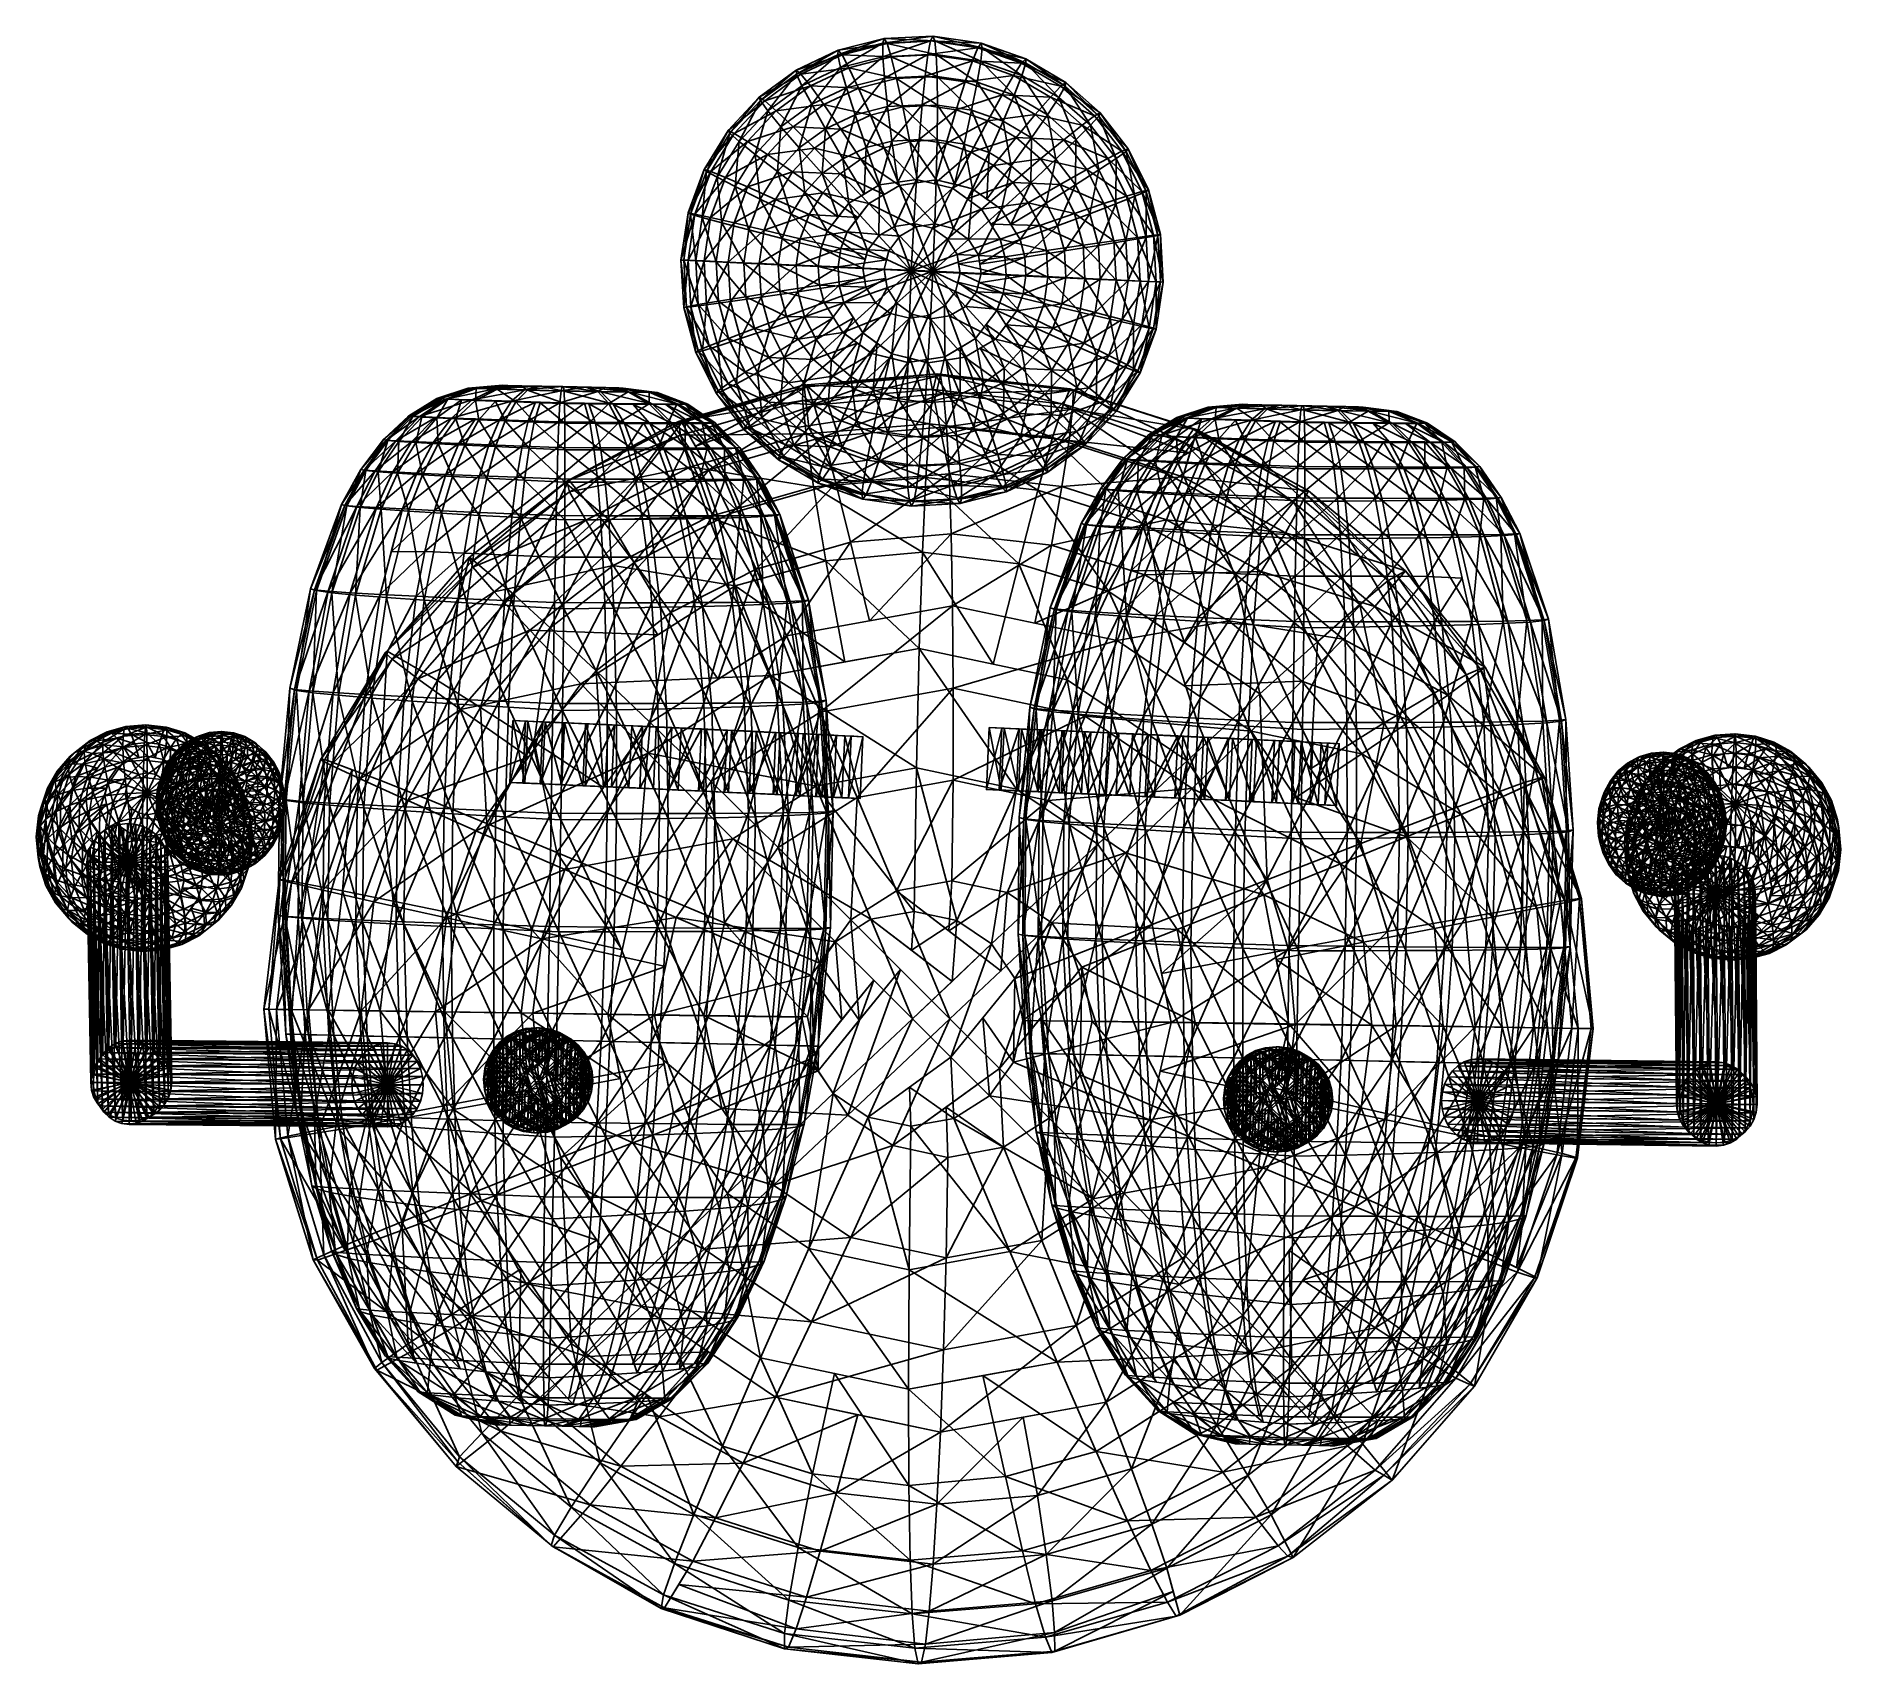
# Model space of a CAD drawing. Extents: x -23.6 to 25, y -17.9 to 25.9.
import ezdxf

# ---------------------------------------------------------------- set-up
doc = ezdxf.new("R2010")
doc.units = 0

msp = doc.modelspace()

# ---------------------------------------------------------------- linework, layer by layer
at = {"layer": 'Bras1_d2', "color": 2}
for points in [[(14.39117, -2.08801, -9.20294), (14.51293, -1.92144, -9.14605), (20.81835, -2.17498, -22.71673)], [(14.51293, -1.92144, -9.14605), (14.39117, -2.08801, -9.20294), (15.19976, -2.72943, -8.8142)], [(14.51293, -1.92144, -9.14605), (14.65985, -1.78448, -9.07708), (20.94012, -2.00842, -22.65991)], [(14.65985, -1.78448, -9.07708), (14.51293, -1.92144, -9.14605), (15.19976, -2.72943, -8.8142)], [(20.94012, -2.00842, -22.65991), (20.81835, -2.17498, -22.71673), (14.51293, -1.92144, -9.14605)], [(15.19976, -2.72943, -8.8142), (15.19976, -2.72943, -8.8142), (14.51293, -1.92144, -9.14605)], [(14.65985, -1.78448, -9.07708), (14.82794, -1.68164, -8.9978), (21.08703, -1.87145, -22.59094)], [(14.82794, -1.68164, -8.9978), (14.65985, -1.78448, -9.07708), (15.19976, -2.72943, -8.8142)], [(21.08703, -1.87145, -22.59094), (20.94012, -2.00842, -22.65991), (14.65985, -1.78448, -9.07708)], [(15.19976, -2.72943, -8.8142), (15.19976, -2.72943, -8.8142), (14.65985, -1.78448, -9.07708)], [(14.82794, -1.68164, -8.9978), (15.01312, -1.61737, -8.91015), (21.25512, -1.76861, -22.51165)], [(15.01312, -1.61737, -8.91015), (14.82794, -1.68164, -8.9978), (15.19976, -2.72943, -8.8142)], [(21.25512, -1.76861, -22.51165), (21.08703, -1.87145, -22.59094), (14.82794, -1.68164, -8.9978)], [(15.19976, -2.72943, -8.8142), (15.19976, -2.72943, -8.8142), (14.82794, -1.68164, -8.9978)], [(15.01312, -1.61737, -8.91015), (15.21154, -1.59625, -8.81591), (21.4403, -1.70434, -22.42395)], [(15.21154, -1.59625, -8.81591), (15.01312, -1.61737, -8.91015), (15.19976, -2.72943, -8.8142)], [(21.4403, -1.70434, -22.42395), (21.25512, -1.76861, -22.51165), (15.01312, -1.61737, -8.91015)], [(15.19976, -2.72943, -8.8142), (15.19976, -2.72943, -8.8142), (15.01312, -1.61737, -8.91015)], [(15.19976, -2.72943, -8.8142), (15.19976, -2.72943, -8.8142), (15.21154, -1.59625, -8.81591)], [(15.40942, -1.62121, -8.72167), (15.21154, -1.59625, -8.81591), (15.19976, -2.72943, -8.8142)], [(15.19976, -2.72943, -8.8142), (15.19976, -2.72943, -8.8142), (15.40942, -1.62121, -8.72167)], [(15.59326, -1.68902, -8.63378), (15.40942, -1.62121, -8.72167), (15.19976, -2.72943, -8.8142)], [(15.19976, -2.72943, -8.8142), (15.19976, -2.72943, -8.8142), (15.59326, -1.68902, -8.63378)], [(15.75915, -1.7951, -8.55419), (15.59326, -1.68902, -8.63378), (15.19976, -2.72943, -8.8142)], [(15.19976, -2.72943, -8.8142), (15.19976, -2.72943, -8.8142), (15.75915, -1.7951, -8.55419)], [(15.90319, -1.93487, -8.4848), (15.75915, -1.7951, -8.55419), (15.19976, -2.72943, -8.8142)], [(15.19976, -2.72943, -8.8142), (15.19976, -2.72943, -8.8142), (15.90319, -1.93487, -8.4848)], [(16.02148, -2.10375, -8.42742), (15.90319, -1.93487, -8.4848), (15.19976, -2.72943, -8.8142)], [(15.21154, -1.59625, -8.81591), (15.40942, -1.62121, -8.72167), (21.63873, -1.68322, -22.32977)], [(21.63873, -1.68322, -22.32977), (21.4403, -1.70434, -22.42395), (15.21154, -1.59625, -8.81591)], [(15.40942, -1.62121, -8.72167), (15.59326, -1.68902, -8.63378), (21.8366, -1.70819, -22.23547)], [(21.8366, -1.70819, -22.23547), (21.63873, -1.68322, -22.32977), (15.40942, -1.62121, -8.72167)], [(15.59326, -1.68902, -8.63378), (15.75915, -1.7951, -8.55419), (22.02044, -1.776, -22.14758)], [(22.02044, -1.776, -22.14758), (21.8366, -1.70819, -22.23547), (15.59326, -1.68902, -8.63378)], [(22.18634, -1.88208, -22.06799), (22.02044, -1.776, -22.14758), (15.75915, -1.7951, -8.55419)], [(15.75915, -1.7951, -8.55419), (15.90319, -1.93487, -8.4848), (22.18634, -1.88208, -22.06799)], [(22.33038, -2.02185, -21.99859), (22.18634, -1.88208, -22.06799), (15.90319, -1.93487, -8.4848)], [(15.90319, -1.93487, -8.4848), (16.02148, -2.10375, -8.42742), (22.33038, -2.02185, -21.99859)], [(20.94012, -2.00842, -22.65991), (21.08703, -1.87145, -22.59094), (21.62695, -2.8164, -22.32806)], [(21.08703, -1.87145, -22.59094), (21.25512, -1.76861, -22.51165), (21.62695, -2.8164, -22.32806)], [(21.62695, -2.8164, -22.32806), (21.62695, -2.8164, -22.32806), (21.08703, -1.87145, -22.59094)], [(21.25512, -1.76861, -22.51165), (21.4403, -1.70434, -22.42395), (21.62695, -2.8164, -22.32806)], [(21.62695, -2.8164, -22.32806), (21.62695, -2.8164, -22.32806), (21.25512, -1.76861, -22.51165)], [(21.4403, -1.70434, -22.42395), (21.63873, -1.68322, -22.32977), (21.62695, -2.8164, -22.32806)], [(21.62695, -2.8164, -22.32806), (21.62695, -2.8164, -22.32806), (21.4403, -1.70434, -22.42395)], [(21.63873, -1.68322, -22.32977), (21.8366, -1.70819, -22.23547), (21.62695, -2.8164, -22.32806)], [(21.62695, -2.8164, -22.32806), (21.62695, -2.8164, -22.32806), (21.63873, -1.68322, -22.32977)], [(21.8366, -1.70819, -22.23547), (22.02044, -1.776, -22.14758), (21.62695, -2.8164, -22.32806)], [(21.62695, -2.8164, -22.32806), (21.62695, -2.8164, -22.32806), (21.8366, -1.70819, -22.23547)], [(22.02044, -1.776, -22.14758), (22.18634, -1.88208, -22.06799), (21.62695, -2.8164, -22.32806)], [(21.62695, -2.8164, -22.32806), (21.62695, -2.8164, -22.32806), (22.02044, -1.776, -22.14758)], [(22.18634, -1.88208, -22.06799), (22.33038, -2.02185, -21.99859), (21.62695, -2.8164, -22.32806)], [(21.62695, -2.8164, -22.32806), (21.62695, -2.8164, -22.32806), (22.18634, -1.88208, -22.06799)], [(14.23901, -2.49176, -9.2727), (14.29852, -2.2796, -9.24572), (20.66619, -2.57873, -22.78649)], [(14.29852, -2.2796, -9.24572), (14.23901, -2.49176, -9.2727), (15.19976, -2.72943, -8.8142)], [(14.29852, -2.2796, -9.24572), (14.39117, -2.08801, -9.20294), (20.7257, -2.36657, -22.75958)], [(14.39117, -2.08801, -9.20294), (14.29852, -2.2796, -9.24572), (15.19976, -2.72943, -8.8142)], [(20.7257, -2.36657, -22.75958), (20.66619, -2.57873, -22.78649), (14.29852, -2.2796, -9.24572)], [(15.19976, -2.72943, -8.8142), (15.19976, -2.72943, -8.8142), (14.29852, -2.2796, -9.24572)], [(20.81835, -2.17498, -22.71673), (20.7257, -2.36657, -22.75958), (14.39117, -2.08801, -9.20294)], [(15.19976, -2.72943, -8.8142), (15.19976, -2.72943, -8.8142), (14.39117, -2.08801, -9.20294)], [(15.19976, -2.72943, -8.8142), (15.19976, -2.72943, -8.8142), (16.02148, -2.10375, -8.42742)], [(16.11016, -2.29711, -8.38403), (16.02148, -2.10375, -8.42742), (15.19976, -2.72943, -8.8142)], [(15.19976, -2.72943, -8.8142), (15.19976, -2.72943, -8.8142), (16.11016, -2.29711, -8.38403)], [(16.16522, -2.51037, -8.35644), (16.11016, -2.29711, -8.38403), (15.19976, -2.72943, -8.8142)], [(22.44866, -2.19073, -21.94128), (22.33038, -2.02185, -21.99859), (16.02148, -2.10375, -8.42742)], [(16.02148, -2.10375, -8.42742), (16.11016, -2.29711, -8.38403), (22.44866, -2.19073, -21.94128)], [(22.53735, -2.38409, -21.89782), (22.44866, -2.19073, -21.94128), (16.11016, -2.29711, -8.38403)], [(16.11016, -2.29711, -8.38403), (16.16522, -2.51037, -8.35644), (22.53735, -2.38409, -21.89782)], [(22.5924, -2.59735, -21.8703), (22.53735, -2.38409, -21.89782), (16.16522, -2.51037, -8.35644)], [(20.66619, -2.57873, -22.78649), (20.7257, -2.36657, -22.75958), (21.62695, -2.8164, -22.32806)], [(20.7257, -2.36657, -22.75958), (20.81835, -2.17498, -22.71673), (21.62695, -2.8164, -22.32806)], [(21.62695, -2.8164, -22.32806), (21.62695, -2.8164, -22.32806), (20.7257, -2.36657, -22.75958)], [(20.81835, -2.17498, -22.71673), (20.94012, -2.00842, -22.65991), (21.62695, -2.8164, -22.32806)], [(21.62695, -2.8164, -22.32806), (21.62695, -2.8164, -22.32806), (20.81835, -2.17498, -22.71673)], [(21.62695, -2.8164, -22.32806), (21.62695, -2.8164, -22.32806), (20.94012, -2.00842, -22.65991)], [(22.33038, -2.02185, -21.99859), (22.44866, -2.19073, -21.94128), (21.62695, -2.8164, -22.32806)], [(21.62695, -2.8164, -22.32806), (21.62695, -2.8164, -22.32806), (22.33038, -2.02185, -21.99859)], [(22.44866, -2.19073, -21.94128), (22.53735, -2.38409, -21.89782), (21.62695, -2.8164, -22.32806)], [(21.62695, -2.8164, -22.32806), (21.62695, -2.8164, -22.32806), (22.44866, -2.19073, -21.94128)], [(22.53735, -2.38409, -21.89782), (22.5924, -2.59735, -21.8703), (21.62695, -2.8164, -22.32806)], [(21.62695, -2.8164, -22.32806), (21.62695, -2.8164, -22.32806), (22.53735, -2.38409, -21.89782)], [(14.21667, -2.7199, -9.28186), (14.23901, -2.49176, -9.2727), (20.64385, -2.80694, -22.79565)], [(14.23901, -2.49176, -9.2727), (14.21667, -2.7199, -9.28186), (15.19976, -2.72943, -8.8142)], [(20.64385, -2.80694, -22.79565), (20.66149, -3.03552, -22.78582), (14.21667, -2.7199, -9.28186)], [(14.23431, -2.94848, -9.27197), (14.21667, -2.7199, -9.28186), (20.66149, -3.03552, -22.78582)], [(15.19976, -2.72943, -8.8142), (15.19976, -2.72943, -8.8142), (14.21667, -2.7199, -9.28186)], [(14.21667, -2.7199, -9.28186), (14.23431, -2.94848, -9.27197), (15.19976, -2.72943, -8.8142)], [(14.23431, -2.94848, -9.27197), (14.28936, -3.16174, -9.24444), (15.19976, -2.72943, -8.8142)], [(15.19976, -2.72943, -8.8142), (15.19976, -2.72943, -8.8142), (14.23431, -2.94848, -9.27197)], [(20.66619, -2.57873, -22.78649), (20.64385, -2.80694, -22.79565), (14.23901, -2.49176, -9.2727)], [(15.19976, -2.72943, -8.8142), (15.19976, -2.72943, -8.8142), (14.23901, -2.49176, -9.2727)], [(14.28936, -3.16174, -9.24444), (14.37799, -3.35516, -9.20104), (15.19976, -2.72943, -8.8142)], [(15.19976, -2.72943, -8.8142), (15.19976, -2.72943, -8.8142), (14.28936, -3.16174, -9.24444)], [(14.37799, -3.35516, -9.20104), (14.49633, -3.52398, -9.14367), (15.19976, -2.72943, -8.8142)], [(15.19976, -2.72943, -8.8142), (15.19976, -2.72943, -8.8142), (14.37799, -3.35516, -9.20104)], [(14.49633, -3.52398, -9.14367), (14.64038, -3.66375, -9.07427), (15.19976, -2.72943, -8.8142)], [(15.19976, -2.72943, -8.8142), (15.19976, -2.72943, -8.8142), (14.49633, -3.52398, -9.14367)], [(14.64038, -3.66375, -9.07427), (14.80627, -3.76983, -8.99468), (15.19976, -2.72943, -8.8142)], [(15.19976, -2.72943, -8.8142), (15.19976, -2.72943, -8.8142), (14.64038, -3.66375, -9.07427)], [(14.80627, -3.76983, -8.99468), (14.99011, -3.83764, -8.90679), (15.19976, -2.72943, -8.8142)], [(15.19976, -2.72943, -8.8142), (15.19976, -2.72943, -8.8142), (14.80627, -3.76983, -8.99468)], [(14.99011, -3.83764, -8.90679), (15.18798, -3.8626, -8.8125), (15.19976, -2.72943, -8.8142)], [(15.19976, -2.72943, -8.8142), (15.19976, -2.72943, -8.8142), (14.99011, -3.83764, -8.90679)], [(15.18798, -3.8626, -8.8125), (15.38635, -3.84149, -8.71832), (15.19976, -2.72943, -8.8142)], [(15.19976, -2.72943, -8.8142), (15.19976, -2.72943, -8.8142), (15.18798, -3.8626, -8.8125)], [(15.19976, -2.72943, -8.8142), (15.19976, -2.72943, -8.8142), (16.16522, -2.51037, -8.35644)], [(16.1828, -2.73895, -8.34661), (16.16522, -2.51037, -8.35644), (15.19976, -2.72943, -8.8142)], [(15.19976, -2.72943, -8.8142), (15.19976, -2.72943, -8.8142), (16.1828, -2.73895, -8.34661)], [(16.16046, -2.9671, -8.35577), (16.1828, -2.73895, -8.34661), (15.19976, -2.72943, -8.8142)], [(15.19976, -2.72943, -8.8142), (15.19976, -2.72943, -8.8142), (16.16046, -2.9671, -8.35577)], [(16.10101, -3.17926, -8.38269), (16.16046, -2.9671, -8.35577), (15.19976, -2.72943, -8.8142)], [(15.19976, -2.72943, -8.8142), (15.19976, -2.72943, -8.8142), (16.10101, -3.17926, -8.38269)], [(16.00836, -3.37091, -8.42553), (16.10101, -3.17926, -8.38269), (15.19976, -2.72943, -8.8142)], [(15.19976, -2.72943, -8.8142), (15.19976, -2.72943, -8.8142), (16.00836, -3.37091, -8.42553)], [(15.88659, -3.53741, -8.48236), (16.00836, -3.37091, -8.42553), (15.19976, -2.72943, -8.8142)], [(15.19976, -2.72943, -8.8142), (15.19976, -2.72943, -8.8142), (15.88659, -3.53741, -8.48236)], [(15.73962, -3.67437, -8.55139), (15.88659, -3.53741, -8.48236), (15.19976, -2.72943, -8.8142)], [(15.19976, -2.72943, -8.8142), (15.19976, -2.72943, -8.8142), (15.73962, -3.67437, -8.55139)], [(15.57159, -3.77728, -8.63067), (15.73962, -3.67437, -8.55139), (15.19976, -2.72943, -8.8142)], [(15.19976, -2.72943, -8.8142), (15.19976, -2.72943, -8.8142), (15.57159, -3.77728, -8.63067)], [(15.38635, -3.84149, -8.71832), (15.57159, -3.77728, -8.63067), (15.19976, -2.72943, -8.8142)], [(15.19976, -2.72943, -8.8142), (15.19976, -2.72943, -8.8142), (15.38635, -3.84149, -8.71832)], [(16.1828, -2.73895, -8.34661), (16.16046, -2.9671, -8.35577), (22.60998, -2.82592, -21.86047)], [(22.58764, -3.05413, -21.86962), (22.60998, -2.82592, -21.86047), (16.16046, -2.9671, -8.35577)], [(16.16522, -2.51037, -8.35644), (16.1828, -2.73895, -8.34661), (22.5924, -2.59735, -21.8703)], [(22.60998, -2.82592, -21.86047), (22.5924, -2.59735, -21.8703), (16.1828, -2.73895, -8.34661)], [(20.64385, -2.80694, -22.79565), (20.66619, -2.57873, -22.78649), (21.62695, -2.8164, -22.32806)], [(21.62695, -2.8164, -22.32806), (21.62695, -2.8164, -22.32806), (20.64385, -2.80694, -22.79565)], [(20.66149, -3.03552, -22.78582), (20.64385, -2.80694, -22.79565), (21.62695, -2.8164, -22.32806)], [(21.62695, -2.8164, -22.32806), (21.62695, -2.8164, -22.32806), (20.66149, -3.03552, -22.78582)], [(20.71655, -3.24877, -22.75823), (20.66149, -3.03552, -22.78582), (21.62695, -2.8164, -22.32806)], [(21.62695, -2.8164, -22.32806), (21.62695, -2.8164, -22.32806), (20.66619, -2.57873, -22.78649)], [(21.62695, -2.8164, -22.32806), (21.62695, -2.8164, -22.32806), (20.71655, -3.24877, -22.75823)], [(20.80517, -3.44213, -22.71484), (20.71655, -3.24877, -22.75823), (21.62695, -2.8164, -22.32806)], [(21.62695, -2.8164, -22.32806), (21.62695, -2.8164, -22.32806), (20.80517, -3.44213, -22.71484)], [(20.92352, -3.61096, -22.65753), (20.80517, -3.44213, -22.71484), (21.62695, -2.8164, -22.32806)], [(21.62695, -2.8164, -22.32806), (21.62695, -2.8164, -22.32806), (20.92352, -3.61096, -22.65753)], [(21.06756, -3.75079, -22.58813), (20.92352, -3.61096, -22.65753), (21.62695, -2.8164, -22.32806)], [(21.62695, -2.8164, -22.32806), (21.62695, -2.8164, -22.32806), (21.06756, -3.75079, -22.58813)], [(21.23345, -3.85687, -22.50854), (21.06756, -3.75079, -22.58813), (21.62695, -2.8164, -22.32806)], [(21.62695, -2.8164, -22.32806), (21.62695, -2.8164, -22.32806), (21.23345, -3.85687, -22.50854)], [(21.41729, -3.92468, -22.42065), (21.23345, -3.85687, -22.50854), (21.62695, -2.8164, -22.32806)], [(21.62695, -2.8164, -22.32806), (21.62695, -2.8164, -22.32806), (21.41729, -3.92468, -22.42065)], [(21.61517, -3.94958, -22.32635), (21.41729, -3.92468, -22.42065), (21.62695, -2.8164, -22.32806)], [(21.62695, -2.8164, -22.32806), (21.62695, -2.8164, -22.32806), (21.61517, -3.94958, -22.32635)], [(21.81353, -3.92852, -22.23217), (21.61517, -3.94958, -22.32635), (21.62695, -2.8164, -22.32806)], [(22.5924, -2.59735, -21.8703), (22.60998, -2.82592, -21.86047), (21.62695, -2.8164, -22.32806)], [(21.62695, -2.8164, -22.32806), (21.62695, -2.8164, -22.32806), (22.5924, -2.59735, -21.8703)], [(21.62695, -2.8164, -22.32806), (21.62695, -2.8164, -22.32806), (22.60998, -2.82592, -21.86047)], [(21.62695, -2.8164, -22.32806), (21.62695, -2.8164, -22.32806), (21.81353, -3.92852, -22.23217)], [(21.99877, -3.86425, -22.14447), (21.81353, -3.92852, -22.23217), (21.62695, -2.8164, -22.32806)], [(21.62695, -2.8164, -22.32806), (21.62695, -2.8164, -22.32806), (21.99877, -3.86425, -22.14447)], [(22.1668, -3.76141, -22.06518), (21.99877, -3.86425, -22.14447), (21.62695, -2.8164, -22.32806)], [(21.62695, -2.8164, -22.32806), (21.62695, -2.8164, -22.32806), (22.1668, -3.76141, -22.06518)], [(22.31378, -3.62445, -21.99621), (22.1668, -3.76141, -22.06518), (21.62695, -2.8164, -22.32806)], [(21.62695, -2.8164, -22.32806), (21.62695, -2.8164, -22.32806), (22.31378, -3.62445, -21.99621)], [(22.43554, -3.45788, -21.93939), (22.31378, -3.62445, -21.99621), (21.62695, -2.8164, -22.32806)], [(21.62695, -2.8164, -22.32806), (21.62695, -2.8164, -22.32806), (22.43554, -3.45788, -21.93939)], [(22.52813, -3.26629, -21.89654), (22.43554, -3.45788, -21.93939), (21.62695, -2.8164, -22.32806)], [(21.62695, -2.8164, -22.32806), (21.62695, -2.8164, -22.32806), (22.52813, -3.26629, -21.89654)], [(22.58764, -3.05413, -21.86962), (22.52813, -3.26629, -21.89654), (21.62695, -2.8164, -22.32806)], [(21.62695, -2.8164, -22.32806), (21.62695, -2.8164, -22.32806), (22.58764, -3.05413, -21.86962)], [(22.60998, -2.82592, -21.86047), (22.58764, -3.05413, -21.86962), (21.62695, -2.8164, -22.32806)], [(20.66149, -3.03552, -22.78582), (20.71655, -3.24877, -22.75823), (14.23431, -2.94848, -9.27197)], [(14.28936, -3.16174, -9.24444), (14.23431, -2.94848, -9.27197), (20.71655, -3.24877, -22.75823)], [(20.71655, -3.24877, -22.75823), (20.80517, -3.44213, -22.71484), (14.28936, -3.16174, -9.24444)], [(14.37799, -3.35516, -9.20104), (14.28936, -3.16174, -9.24444), (20.80517, -3.44213, -22.71484)], [(20.80517, -3.44213, -22.71484), (20.92352, -3.61096, -22.65753), (14.37799, -3.35516, -9.20104)], [(14.49633, -3.52398, -9.14367), (14.37799, -3.35516, -9.20104), (20.92352, -3.61096, -22.65753)], [(16.00836, -3.37091, -8.42553), (15.88659, -3.53741, -8.48236), (22.43554, -3.45788, -21.93939)], [(16.10101, -3.17926, -8.38269), (16.00836, -3.37091, -8.42553), (22.52813, -3.26629, -21.89654)], [(22.43554, -3.45788, -21.93939), (22.52813, -3.26629, -21.89654), (16.00836, -3.37091, -8.42553)], [(16.16046, -2.9671, -8.35577), (16.10101, -3.17926, -8.38269), (22.58764, -3.05413, -21.86962)], [(22.52813, -3.26629, -21.89654), (22.58764, -3.05413, -21.86962), (16.10101, -3.17926, -8.38269)], [(20.92352, -3.61096, -22.65753), (21.06756, -3.75079, -22.58813), (14.49633, -3.52398, -9.14367)], [(14.64038, -3.66375, -9.07427), (14.49633, -3.52398, -9.14367), (21.06756, -3.75079, -22.58813)], [(21.06756, -3.75079, -22.58813), (21.23345, -3.85687, -22.50854), (14.64038, -3.66375, -9.07427)], [(14.80627, -3.76983, -8.99468), (14.64038, -3.66375, -9.07427), (21.23345, -3.85687, -22.50854)], [(21.23345, -3.85687, -22.50854), (21.41729, -3.92468, -22.42065), (14.80627, -3.76983, -8.99468)], [(14.99011, -3.83764, -8.90679), (14.80627, -3.76983, -8.99468), (21.41729, -3.92468, -22.42065)], [(21.41729, -3.92468, -22.42065), (21.61517, -3.94958, -22.32635), (14.99011, -3.83764, -8.90679)], [(15.18798, -3.8626, -8.8125), (14.99011, -3.83764, -8.90679), (21.61517, -3.94958, -22.32635)], [(15.38635, -3.84149, -8.71832), (15.18798, -3.8626, -8.8125), (21.81353, -3.92852, -22.23217)], [(21.61517, -3.94958, -22.32635), (21.81353, -3.92852, -22.23217), (15.18798, -3.8626, -8.8125)], [(15.57159, -3.77728, -8.63067), (15.38635, -3.84149, -8.71832), (21.99877, -3.86425, -22.14447)], [(21.81353, -3.92852, -22.23217), (21.99877, -3.86425, -22.14447), (15.38635, -3.84149, -8.71832)], [(15.73962, -3.67437, -8.55139), (15.57159, -3.77728, -8.63067), (22.1668, -3.76141, -22.06518)], [(21.99877, -3.86425, -22.14447), (22.1668, -3.76141, -22.06518), (15.57159, -3.77728, -8.63067)], [(15.88659, -3.53741, -8.48236), (15.73962, -3.67437, -8.55139), (22.31378, -3.62445, -21.99621)], [(22.1668, -3.76141, -22.06518), (22.31378, -3.62445, -21.99621), (15.73962, -3.67437, -8.55139)], [(22.31378, -3.62445, -21.99621), (22.43554, -3.45788, -21.93939), (15.88659, -3.53741, -8.48236)]]:
    msp.add_3dface(points, dxfattribs=at)
at = {"layer": 'Bras1_g6', "color": 2}
for points in [[(-21.92517, -1.59948, -21.07977), (-21.80725, -1.43164, -21.14086), (-14.96453, -1.66912, -7.83245)], [(-21.80725, -1.43164, -21.14086), (-21.92517, -1.59948, -21.07977), (-21.12677, -2.23211, -21.50262)], [(-21.80725, -1.43164, -21.14086), (-21.66448, -1.29309, -21.21514), (-14.84667, -1.50128, -7.89349)], [(-21.66448, -1.29309, -21.21514), (-21.80725, -1.43164, -21.14086), (-21.12677, -2.23211, -21.50262)], [(-14.84667, -1.50128, -7.89349), (-14.96453, -1.66912, -7.83245), (-21.80725, -1.43164, -21.14086)], [(-21.12677, -2.23211, -21.50262), (-21.12677, -2.23211, -21.50262), (-21.80725, -1.43164, -21.14086)], [(-21.66448, -1.29309, -21.21514), (-21.50067, -1.18841, -21.30065), (-14.70385, -1.36273, -7.96783)], [(-21.50067, -1.18841, -21.30065), (-21.66448, -1.29309, -21.21514), (-21.12677, -2.23211, -21.50262)], [(-14.70385, -1.36273, -7.96783), (-14.84667, -1.50128, -7.89349), (-21.66448, -1.29309, -21.21514)], [(-21.12677, -2.23211, -21.50262), (-21.12677, -2.23211, -21.50262), (-21.66448, -1.29309, -21.21514)], [(-21.50067, -1.18841, -21.30065), (-21.31964, -1.12213, -21.39544), (-14.54003, -1.25805, -8.05334)], [(-21.31964, -1.12213, -21.39544), (-21.50067, -1.18841, -21.30065), (-21.12677, -2.23211, -21.50262)], [(-14.54003, -1.25805, -8.05334), (-14.70385, -1.36273, -7.96783), (-21.50067, -1.18841, -21.30065)], [(-21.12677, -2.23211, -21.50262), (-21.12677, -2.23211, -21.50262), (-21.50067, -1.18841, -21.30065)], [(-21.31964, -1.12213, -21.39544), (-21.12542, -1.09887, -21.49737), (-14.35906, -1.19177, -8.14807)], [(-21.12542, -1.09887, -21.49737), (-21.31964, -1.12213, -21.39544), (-21.12677, -2.23211, -21.50262)], [(-14.35906, -1.19177, -8.14807), (-14.54003, -1.25805, -8.05334), (-21.31964, -1.12213, -21.39544)], [(-21.12677, -2.23211, -21.50262), (-21.12677, -2.23211, -21.50262), (-21.31964, -1.12213, -21.39544)], [(-21.12677, -2.23211, -21.50262), (-21.12677, -2.23211, -21.50262), (-21.12542, -1.09887, -21.49737)], [(-20.93121, -1.1217, -21.59954), (-21.12542, -1.09887, -21.49737), (-21.12677, -2.23211, -21.50262)], [(-21.12677, -2.23211, -21.50262), (-21.12677, -2.23211, -21.50262), (-20.93121, -1.1217, -21.59954)], [(-20.75042, -1.1875, -21.69488), (-20.93121, -1.1217, -21.59954), (-21.12677, -2.23211, -21.50262)], [(-21.12677, -2.23211, -21.50262), (-21.12677, -2.23211, -21.50262), (-20.75042, -1.1875, -21.69488)], [(-20.58685, -1.29174, -21.78137), (-20.75042, -1.1875, -21.69488), (-21.12677, -2.23211, -21.50262)], [(-21.12677, -2.23211, -21.50262), (-21.12677, -2.23211, -21.50262), (-20.58685, -1.29174, -21.78137)], [(-20.44433, -1.42999, -21.85699), (-20.58685, -1.29174, -21.78137), (-21.12677, -2.23211, -21.50262)], [(-21.12677, -2.23211, -21.50262), (-21.12677, -2.23211, -21.50262), (-20.44433, -1.42999, -21.85699)], [(-20.3269, -1.59753, -21.91955), (-20.44433, -1.42999, -21.85699), (-21.12677, -2.23211, -21.50262)], [(-21.12542, -1.09887, -21.49737), (-20.93121, -1.1217, -21.59954), (-14.16479, -1.16851, -8.25)], [(-14.16479, -1.16851, -8.25), (-14.35906, -1.19177, -8.14807), (-21.12542, -1.09887, -21.49737)], [(-13.97064, -1.19134, -8.35217), (-14.16479, -1.16851, -8.25), (-20.93121, -1.1217, -21.59954)], [(-20.93121, -1.1217, -21.59954), (-20.75042, -1.1875, -21.69488), (-13.97064, -1.19134, -8.35217)], [(-13.78979, -1.25714, -8.4475), (-13.97064, -1.19134, -8.35217), (-20.75042, -1.1875, -21.69488)], [(-20.75042, -1.1875, -21.69488), (-20.58685, -1.29174, -21.78137), (-13.78979, -1.25714, -8.4475)], [(-13.62622, -1.36138, -8.53405), (-13.78979, -1.25714, -8.4475), (-20.58685, -1.29174, -21.78137)], [(-20.58685, -1.29174, -21.78137), (-20.44433, -1.42999, -21.85699), (-13.62622, -1.36138, -8.53405)], [(-13.48376, -1.49963, -8.60961), (-13.62622, -1.36138, -8.53405), (-20.44433, -1.42999, -21.85699)], [(-20.44433, -1.42999, -21.85699), (-20.3269, -1.59753, -21.91955), (-13.48376, -1.49963, -8.60961)], [(-14.84667, -1.50128, -7.89349), (-14.70385, -1.36273, -7.96783), (-14.16613, -2.30175, -8.25524)], [(-14.70385, -1.36273, -7.96783), (-14.54003, -1.25805, -8.05334), (-14.16613, -2.30175, -8.25524)], [(-14.16613, -2.30175, -8.25524), (-14.16613, -2.30175, -8.25524), (-14.70385, -1.36273, -7.96783)], [(-14.54003, -1.25805, -8.05334), (-14.35906, -1.19177, -8.14807), (-14.16613, -2.30175, -8.25524)], [(-14.16613, -2.30175, -8.25524), (-14.16613, -2.30175, -8.25524), (-14.54003, -1.25805, -8.05334)], [(-14.35906, -1.19177, -8.14807), (-14.16479, -1.16851, -8.25), (-14.16613, -2.30175, -8.25524)], [(-14.16613, -2.30175, -8.25524), (-14.16613, -2.30175, -8.25524), (-14.35906, -1.19177, -8.14807)], [(-14.16479, -1.16851, -8.25), (-13.97064, -1.19134, -8.35217), (-14.16613, -2.30175, -8.25524)], [(-14.16613, -2.30175, -8.25524), (-14.16613, -2.30175, -8.25524), (-14.16479, -1.16851, -8.25)], [(-13.97064, -1.19134, -8.35217), (-13.78979, -1.25714, -8.4475), (-14.16613, -2.30175, -8.25524)], [(-14.16613, -2.30175, -8.25524), (-14.16613, -2.30175, -8.25524), (-13.97064, -1.19134, -8.35217)], [(-13.78979, -1.25714, -8.4475), (-13.62622, -1.36138, -8.53405), (-14.16613, -2.30175, -8.25524)], [(-14.16613, -2.30175, -8.25524), (-14.16613, -2.30175, -8.25524), (-13.78979, -1.25714, -8.4475)], [(-13.62622, -1.36138, -8.53405), (-13.48376, -1.49963, -8.60961), (-14.16613, -2.30175, -8.25524)], [(-14.16613, -2.30175, -8.25524), (-14.16613, -2.30175, -8.25524), (-13.62622, -1.36138, -8.53405)], [(-22.07061, -2.00488, -21.00549), (-22.01422, -1.79211, -21.03399), (-15.11004, -2.07452, -7.75811)], [(-22.01422, -1.79211, -21.03399), (-22.07061, -2.00488, -21.00549), (-21.12677, -2.23211, -21.50262)], [(-22.01422, -1.79211, -21.03399), (-21.92517, -1.59948, -21.07977), (-15.05364, -1.86175, -7.78668)], [(-21.92517, -1.59948, -21.07977), (-22.01422, -1.79211, -21.03399), (-21.12677, -2.23211, -21.50262)], [(-15.05364, -1.86175, -7.78668), (-15.11004, -2.07452, -7.75811), (-22.01422, -1.79211, -21.03399)], [(-21.12677, -2.23211, -21.50262), (-21.12677, -2.23211, -21.50262), (-22.01422, -1.79211, -21.03399)], [(-14.96453, -1.66912, -7.83245), (-15.05364, -1.86175, -7.78668), (-21.92517, -1.59948, -21.07977)], [(-21.12677, -2.23211, -21.50262), (-21.12677, -2.23211, -21.50262), (-21.92517, -1.59948, -21.07977)], [(-21.12677, -2.23211, -21.50262), (-21.12677, -2.23211, -21.50262), (-20.3269, -1.59753, -21.91955)], [(-20.23828, -1.78991, -21.96716), (-20.3269, -1.59753, -21.91955), (-21.12677, -2.23211, -21.50262)], [(-21.12677, -2.23211, -21.50262), (-21.12677, -2.23211, -21.50262), (-20.23828, -1.78991, -21.96716)], [(-20.18237, -2.00256, -21.99761), (-20.23828, -1.78991, -21.96716), (-21.12677, -2.23211, -21.50262)], [(-13.36627, -1.66717, -8.67224), (-13.48376, -1.49963, -8.60961), (-20.3269, -1.59753, -21.91955)], [(-20.3269, -1.59753, -21.91955), (-20.23828, -1.78991, -21.96716), (-13.36627, -1.66717, -8.67224)], [(-13.27764, -1.85955, -8.71978), (-13.36627, -1.66717, -8.67224), (-20.23828, -1.78991, -21.96716)], [(-20.23828, -1.78991, -21.96716), (-20.18237, -2.00256, -21.99761), (-13.27764, -1.85955, -8.71978)], [(-13.22174, -2.0722, -8.7503), (-13.27764, -1.85955, -8.71978), (-20.18237, -2.00256, -21.99761)], [(-15.11004, -2.07452, -7.75811), (-15.05364, -1.86175, -7.78668), (-14.16613, -2.30175, -8.25524)], [(-15.05364, -1.86175, -7.78668), (-14.96453, -1.66912, -7.83245), (-14.16613, -2.30175, -8.25524)], [(-14.16613, -2.30175, -8.25524), (-14.16613, -2.30175, -8.25524), (-15.05364, -1.86175, -7.78668)], [(-14.96453, -1.66912, -7.83245), (-14.84667, -1.50128, -7.89349), (-14.16613, -2.30175, -8.25524)], [(-14.16613, -2.30175, -8.25524), (-14.16613, -2.30175, -8.25524), (-14.96453, -1.66912, -7.83245)], [(-14.16613, -2.30175, -8.25524), (-14.16613, -2.30175, -8.25524), (-14.84667, -1.50128, -7.89349)], [(-13.48376, -1.49963, -8.60961), (-13.36627, -1.66717, -8.67224), (-14.16613, -2.30175, -8.25524)], [(-14.16613, -2.30175, -8.25524), (-14.16613, -2.30175, -8.25524), (-13.48376, -1.49963, -8.60961)], [(-13.36627, -1.66717, -8.67224), (-13.27764, -1.85955, -8.71978), (-14.16613, -2.30175, -8.25524)], [(-14.16613, -2.30175, -8.25524), (-14.16613, -2.30175, -8.25524), (-13.36627, -1.66717, -8.67224)], [(-13.27764, -1.85955, -8.71978), (-13.22174, -2.0722, -8.7503), (-14.16613, -2.30175, -8.25524)], [(-14.16613, -2.30175, -8.25524), (-14.16613, -2.30175, -8.25524), (-13.27764, -1.85955, -8.71978)], [(-22.09045, -2.23333, -20.99627), (-22.07061, -2.00488, -21.00549), (-15.12988, -2.30297, -7.7489)], [(-22.07061, -2.00488, -21.00549), (-22.09045, -2.23333, -20.99627), (-21.12677, -2.23211, -21.50262)], [(-22.09045, -2.23333, -20.99627), (-22.07116, -2.46166, -21.00756), (-21.12677, -2.23211, -21.50262)], [(-21.12677, -2.23211, -21.50262), (-21.12677, -2.23211, -21.50262), (-22.09045, -2.23333, -20.99627)], [(-22.07116, -2.46166, -21.00756), (-22.09045, -2.23333, -20.99627), (-15.11059, -2.53131, -7.76025)], [(-15.12988, -2.30297, -7.7489), (-15.11059, -2.53131, -7.76025), (-22.09045, -2.23333, -20.99627)], [(-22.07116, -2.46166, -21.00756), (-22.01525, -2.67431, -21.03808), (-21.12677, -2.23211, -21.50262)], [(-21.12677, -2.23211, -21.50262), (-21.12677, -2.23211, -21.50262), (-22.07116, -2.46166, -21.00756)], [(-15.11004, -2.07452, -7.75811), (-15.12988, -2.30297, -7.7489), (-22.07061, -2.00488, -21.00549)], [(-21.12677, -2.23211, -21.50262), (-21.12677, -2.23211, -21.50262), (-22.07061, -2.00488, -21.00549)], [(-22.01525, -2.67431, -21.03808), (-21.92663, -2.86669, -21.08563), (-21.12677, -2.23211, -21.50262)], [(-21.12677, -2.23211, -21.50262), (-21.12677, -2.23211, -21.50262), (-22.01525, -2.67431, -21.03808)], [(-21.92663, -2.86669, -21.08563), (-21.80914, -3.0343, -21.14825), (-21.12677, -2.23211, -21.50262)], [(-21.12677, -2.23211, -21.50262), (-21.12677, -2.23211, -21.50262), (-21.92663, -2.86669, -21.08563)], [(-21.80914, -3.0343, -21.14825), (-21.66668, -3.17248, -21.22381), (-21.12677, -2.23211, -21.50262)], [(-21.12677, -2.23211, -21.50262), (-21.12677, -2.23211, -21.50262), (-21.80914, -3.0343, -21.14825)], [(-21.66668, -3.17248, -21.22381), (-21.50311, -3.27673, -21.31036), (-21.12677, -2.23211, -21.50262)], [(-21.12677, -2.23211, -21.50262), (-21.12677, -2.23211, -21.50262), (-21.66668, -3.17248, -21.22381)], [(-21.50311, -3.27673, -21.31036), (-21.32232, -3.34259, -21.4057), (-21.12677, -2.23211, -21.50262)], [(-21.12677, -2.23211, -21.50262), (-21.12677, -2.23211, -21.50262), (-21.50311, -3.27673, -21.31036)], [(-21.32232, -3.34259, -21.4057), (-21.12811, -3.36535, -21.50787), (-21.12677, -2.23211, -21.50262)], [(-21.12677, -2.23211, -21.50262), (-21.12677, -2.23211, -21.50262), (-21.32232, -3.34259, -21.4057)], [(-21.12811, -3.36535, -21.50787), (-20.93383, -3.3421, -21.6098), (-21.12677, -2.23211, -21.50262)], [(-21.12677, -2.23211, -21.50262), (-21.12677, -2.23211, -21.50262), (-21.12811, -3.36535, -21.50787)], [(-21.12677, -2.23211, -21.50262), (-21.12677, -2.23211, -21.50262), (-20.18237, -2.00256, -21.99761)], [(-20.16302, -2.23089, -22.00897), (-20.18237, -2.00256, -21.99761), (-21.12677, -2.23211, -21.50262)], [(-21.12677, -2.23211, -21.50262), (-21.12677, -2.23211, -21.50262), (-20.16302, -2.23089, -22.00897)], [(-20.18292, -2.45935, -21.99975), (-20.16302, -2.23089, -22.00897), (-21.12677, -2.23211, -21.50262)], [(-21.12677, -2.23211, -21.50262), (-21.12677, -2.23211, -21.50262), (-20.18292, -2.45935, -21.99975)], [(-20.23931, -2.67211, -21.97125), (-20.18292, -2.45935, -21.99975), (-21.12677, -2.23211, -21.50262)], [(-21.12677, -2.23211, -21.50262), (-21.12677, -2.23211, -21.50262), (-20.23931, -2.67211, -21.97125)], [(-20.32836, -2.86474, -21.92541), (-20.23931, -2.67211, -21.97125), (-21.12677, -2.23211, -21.50262)], [(-21.12677, -2.23211, -21.50262), (-21.12677, -2.23211, -21.50262), (-20.32836, -2.86474, -21.92541)], [(-20.44628, -3.03259, -21.86437), (-20.32836, -2.86474, -21.92541), (-21.12677, -2.23211, -21.50262)], [(-21.12677, -2.23211, -21.50262), (-21.12677, -2.23211, -21.50262), (-20.44628, -3.03259, -21.86437)], [(-20.58905, -3.17114, -21.7901), (-20.44628, -3.03259, -21.86437), (-21.12677, -2.23211, -21.50262)], [(-21.12677, -2.23211, -21.50262), (-21.12677, -2.23211, -21.50262), (-20.58905, -3.17114, -21.7901)], [(-20.75286, -3.27581, -21.70452), (-20.58905, -3.17114, -21.7901), (-21.12677, -2.23211, -21.50262)], [(-21.12677, -2.23211, -21.50262), (-21.12677, -2.23211, -21.50262), (-20.75286, -3.27581, -21.70452)], [(-20.93383, -3.3421, -21.6098), (-20.75286, -3.27581, -21.70452), (-21.12677, -2.23211, -21.50262)], [(-21.12677, -2.23211, -21.50262), (-21.12677, -2.23211, -21.50262), (-20.93383, -3.3421, -21.6098)], [(-20.16302, -2.23089, -22.00897), (-20.18292, -2.45935, -21.99975), (-13.20245, -2.30059, -8.76165)], [(-13.22229, -2.52899, -8.75238), (-13.20245, -2.30059, -8.76165), (-20.18292, -2.45935, -21.99975)], [(-20.18237, -2.00256, -21.99761), (-20.16302, -2.23089, -22.00897), (-13.22174, -2.0722, -8.7503)], [(-13.20245, -2.30059, -8.76165), (-13.22174, -2.0722, -8.7503), (-20.16302, -2.23089, -22.00897)], [(-15.12988, -2.30297, -7.7489), (-15.11004, -2.07452, -7.75811), (-14.16613, -2.30175, -8.25524)], [(-14.16613, -2.30175, -8.25524), (-14.16613, -2.30175, -8.25524), (-15.12988, -2.30297, -7.7489)], [(-15.11059, -2.53131, -7.76025), (-15.12988, -2.30297, -7.7489), (-14.16613, -2.30175, -8.25524)], [(-14.16613, -2.30175, -8.25524), (-14.16613, -2.30175, -8.25524), (-15.11059, -2.53131, -7.76025)], [(-15.05468, -2.74395, -7.79071), (-15.11059, -2.53131, -7.76025), (-14.16613, -2.30175, -8.25524)], [(-14.16613, -2.30175, -8.25524), (-14.16613, -2.30175, -8.25524), (-15.11004, -2.07452, -7.75811)], [(-14.16613, -2.30175, -8.25524), (-14.16613, -2.30175, -8.25524), (-15.05468, -2.74395, -7.79071)], [(-14.96606, -2.93634, -7.83831), (-15.05468, -2.74395, -7.79071), (-14.16613, -2.30175, -8.25524)], [(-14.16613, -2.30175, -8.25524), (-14.16613, -2.30175, -8.25524), (-14.96606, -2.93634, -7.83831)], [(-14.84857, -3.10394, -7.90093), (-14.96606, -2.93634, -7.83831), (-14.16613, -2.30175, -8.25524)], [(-14.16613, -2.30175, -8.25524), (-14.16613, -2.30175, -8.25524), (-14.84857, -3.10394, -7.90093)], [(-14.70611, -3.24212, -7.9765), (-14.84857, -3.10394, -7.90093), (-14.16613, -2.30175, -8.25524)], [(-14.16613, -2.30175, -8.25524), (-14.16613, -2.30175, -8.25524), (-14.70611, -3.24212, -7.9765)], [(-14.54254, -3.34637, -8.06298), (-14.70611, -3.24212, -7.9765), (-14.16613, -2.30175, -8.25524)], [(-14.16613, -2.30175, -8.25524), (-14.16613, -2.30175, -8.25524), (-14.54254, -3.34637, -8.06298)], [(-14.36169, -3.41223, -8.15832), (-14.54254, -3.34637, -8.06298), (-14.16613, -2.30175, -8.25524)], [(-14.16613, -2.30175, -8.25524), (-14.16613, -2.30175, -8.25524), (-14.36169, -3.41223, -8.15832)], [(-14.16748, -3.43499, -8.26049), (-14.36169, -3.41223, -8.15832), (-14.16613, -2.30175, -8.25524)], [(-14.16613, -2.30175, -8.25524), (-14.16613, -2.30175, -8.25524), (-14.16748, -3.43499, -8.26049)], [(-13.97326, -3.41174, -8.36242), (-14.16748, -3.43499, -8.26049), (-14.16613, -2.30175, -8.25524)], [(-13.22174, -2.0722, -8.7503), (-13.20245, -2.30059, -8.76165), (-14.16613, -2.30175, -8.25524)], [(-14.16613, -2.30175, -8.25524), (-14.16613, -2.30175, -8.25524), (-13.22174, -2.0722, -8.7503)], [(-13.20245, -2.30059, -8.76165), (-13.22229, -2.52899, -8.75238), (-14.16613, -2.30175, -8.25524)], [(-14.16613, -2.30175, -8.25524), (-14.16613, -2.30175, -8.25524), (-13.20245, -2.30059, -8.76165)], [(-14.16613, -2.30175, -8.25524), (-14.16613, -2.30175, -8.25524), (-13.97326, -3.41174, -8.36242)], [(-13.79229, -3.34545, -8.45721), (-13.97326, -3.41174, -8.36242), (-14.16613, -2.30175, -8.25524)], [(-14.16613, -2.30175, -8.25524), (-14.16613, -2.30175, -8.25524), (-13.79229, -3.34545, -8.45721)], [(-13.62847, -3.24078, -8.54272), (-13.79229, -3.34545, -8.45721), (-14.16613, -2.30175, -8.25524)], [(-14.16613, -2.30175, -8.25524), (-14.16613, -2.30175, -8.25524), (-13.62847, -3.24078, -8.54272)], [(-13.48565, -3.10223, -8.617), (-13.62847, -3.24078, -8.54272), (-14.16613, -2.30175, -8.25524)], [(-14.16613, -2.30175, -8.25524), (-14.16613, -2.30175, -8.25524), (-13.48565, -3.10223, -8.617)], [(-13.36779, -2.93438, -8.6781), (-13.48565, -3.10223, -8.617), (-14.16613, -2.30175, -8.25524)], [(-14.16613, -2.30175, -8.25524), (-14.16613, -2.30175, -8.25524), (-13.36779, -2.93438, -8.6781)], [(-13.27874, -2.74176, -8.72387), (-13.36779, -2.93438, -8.6781), (-14.16613, -2.30175, -8.25524)], [(-14.16613, -2.30175, -8.25524), (-14.16613, -2.30175, -8.25524), (-13.27874, -2.74176, -8.72387)], [(-13.22229, -2.52899, -8.75238), (-13.27874, -2.74176, -8.72387), (-14.16613, -2.30175, -8.25524)], [(-14.16613, -2.30175, -8.25524), (-14.16613, -2.30175, -8.25524), (-13.22229, -2.52899, -8.75238)], [(-22.01525, -2.67431, -21.03808), (-22.07116, -2.46166, -21.00756), (-15.05468, -2.74395, -7.79071)], [(-15.11059, -2.53131, -7.76025), (-15.05468, -2.74395, -7.79071), (-22.07116, -2.46166, -21.00756)], [(-21.92663, -2.86669, -21.08563), (-22.01525, -2.67431, -21.03808), (-14.96606, -2.93634, -7.83831)], [(-15.05468, -2.74395, -7.79071), (-14.96606, -2.93634, -7.83831), (-22.01525, -2.67431, -21.03808)], [(-21.80914, -3.0343, -21.14825), (-21.92663, -2.86669, -21.08563), (-14.84857, -3.10394, -7.90093)], [(-14.96606, -2.93634, -7.83831), (-14.84857, -3.10394, -7.90093), (-21.92663, -2.86669, -21.08563)], [(-20.32836, -2.86474, -21.92541), (-20.44628, -3.03259, -21.86437), (-13.36779, -2.93438, -8.6781)], [(-20.23931, -2.67211, -21.97125), (-20.32836, -2.86474, -21.92541), (-13.27874, -2.74176, -8.72387)], [(-13.36779, -2.93438, -8.6781), (-13.27874, -2.74176, -8.72387), (-20.32836, -2.86474, -21.92541)], [(-20.18292, -2.45935, -21.99975), (-20.23931, -2.67211, -21.97125), (-13.22229, -2.52899, -8.75238)], [(-13.27874, -2.74176, -8.72387), (-13.22229, -2.52899, -8.75238), (-20.23931, -2.67211, -21.97125)], [(-21.66668, -3.17248, -21.22381), (-21.80914, -3.0343, -21.14825), (-14.70611, -3.24212, -7.9765)], [(-14.84857, -3.10394, -7.90093), (-14.70611, -3.24212, -7.9765), (-21.80914, -3.0343, -21.14825)], [(-21.50311, -3.27673, -21.31036), (-21.66668, -3.17248, -21.22381), (-14.54254, -3.34637, -8.06298)], [(-14.70611, -3.24212, -7.9765), (-14.54254, -3.34637, -8.06298), (-21.66668, -3.17248, -21.22381)], [(-21.32232, -3.34259, -21.4057), (-21.50311, -3.27673, -21.31036), (-14.36169, -3.41223, -8.15832)], [(-14.54254, -3.34637, -8.06298), (-14.36169, -3.41223, -8.15832), (-21.50311, -3.27673, -21.31036)], [(-21.12811, -3.36535, -21.50787), (-21.32232, -3.34259, -21.4057), (-14.16748, -3.43499, -8.26049)], [(-14.36169, -3.41223, -8.15832), (-14.16748, -3.43499, -8.26049), (-21.32232, -3.34259, -21.4057)], [(-20.93383, -3.3421, -21.6098), (-21.12811, -3.36535, -21.50787), (-13.97326, -3.41174, -8.36242)], [(-14.16748, -3.43499, -8.26049), (-13.97326, -3.41174, -8.36242), (-21.12811, -3.36535, -21.50787)], [(-20.75286, -3.27581, -21.70452), (-20.93383, -3.3421, -21.6098), (-13.79229, -3.34545, -8.45721)], [(-13.97326, -3.41174, -8.36242), (-13.79229, -3.34545, -8.45721), (-20.93383, -3.3421, -21.6098)], [(-20.58905, -3.17114, -21.7901), (-20.75286, -3.27581, -21.70452), (-13.62847, -3.24078, -8.54272)], [(-13.79229, -3.34545, -8.45721), (-13.62847, -3.24078, -8.54272), (-20.75286, -3.27581, -21.70452)], [(-20.44628, -3.03259, -21.86437), (-20.58905, -3.17114, -21.7901), (-13.48565, -3.10223, -8.617)], [(-13.62847, -3.24078, -8.54272), (-13.48565, -3.10223, -8.617), (-20.58905, -3.17114, -21.7901)], [(-13.48565, -3.10223, -8.617), (-13.36779, -2.93438, -8.6781), (-20.44628, -3.03259, -21.86437)]]:
    msp.add_3dface(points, dxfattribs=at)
at = {"layer": 'Bras2_d3', "color": 2}
for points in [[(20.68487, 3.43267, -35.79248), (20.58209, 3.25549, -35.86437), (20.73553, -2.21954, -21.93634)], [(20.58209, 3.25549, -35.86437), (20.68487, 3.43267, -35.79248), (21.57965, 2.83679, -36.03881)], [(20.81988, 3.5866, -35.73016), (20.68487, 3.43267, -35.79248), (20.8706, -2.06561, -21.87408)], [(20.68487, 3.43267, -35.79248), (20.81988, 3.5866, -35.73016), (21.57965, 2.83679, -36.03881)], [(20.73553, -2.21954, -21.93634), (20.8706, -2.06561, -21.87408), (20.68487, 3.43267, -35.79248)], [(21.57965, 2.83679, -36.03881), (21.57965, 2.83679, -36.03881), (20.68487, 3.43267, -35.79248)], [(20.98272, 3.71307, -35.67919), (20.81988, 3.5866, -35.73016), (21.03338, -1.93914, -21.82305)], [(20.81988, 3.5866, -35.73016), (20.98272, 3.71307, -35.67919), (21.57965, 2.83679, -36.03881)], [(20.8706, -2.06561, -21.87408), (21.03338, -1.93914, -21.82305), (20.81988, 3.5866, -35.73016)], [(21.57965, 2.83679, -36.03881), (21.57965, 2.83679, -36.03881), (20.81988, 3.5866, -35.73016)], [(21.16888, 3.80792, -35.64117), (20.98272, 3.71307, -35.67919), (21.2196, -1.84429, -21.78503)], [(20.98272, 3.71307, -35.67919), (21.16888, 3.80792, -35.64117), (21.57965, 2.83679, -36.03881)], [(21.03338, -1.93914, -21.82305), (21.2196, -1.84429, -21.78503), (20.98272, 3.71307, -35.67919)], [(21.57965, 2.83679, -36.03881), (21.57965, 2.83679, -36.03881), (20.98272, 3.71307, -35.67919)], [(21.37408, 3.86694, -35.61785), (21.16888, 3.80792, -35.64117), (21.42474, -1.78521, -21.76171)], [(21.16888, 3.80792, -35.64117), (21.37408, 3.86694, -35.61785), (21.57965, 2.83679, -36.03881)], [(21.2196, -1.84429, -21.78503), (21.42474, -1.78521, -21.76171), (21.16888, 3.80792, -35.64117)], [(21.57965, 2.83679, -36.03881), (21.57965, 2.83679, -36.03881), (21.16888, 3.80792, -35.64117)], [(21.59375, 3.88604, -35.61083), (21.37408, 3.86694, -35.61785), (21.64447, -1.76617, -21.75476)], [(21.37408, 3.86694, -35.61785), (21.59375, 3.88604, -35.61083), (21.57965, 2.83679, -36.03881)], [(21.42474, -1.78521, -21.76171), (21.64447, -1.76617, -21.75476), (21.37408, 3.86694, -35.61785)], [(21.57965, 2.83679, -36.03881), (21.57965, 2.83679, -36.03881), (21.37408, 3.86694, -35.61785)], [(21.59375, 3.88604, -35.61083), (21.81286, 3.86248, -35.62127), (21.57965, 2.83679, -36.03881)], [(21.57965, 2.83679, -36.03881), (21.57965, 2.83679, -36.03881), (21.59375, 3.88604, -35.61083)], [(21.81286, 3.86248, -35.62127), (22.01635, 3.79925, -35.64782), (21.57965, 2.83679, -36.03881)], [(21.57965, 2.83679, -36.03881), (21.57965, 2.83679, -36.03881), (21.81286, 3.86248, -35.62127)], [(22.01635, 3.79925, -35.64782), (22.19995, 3.70062, -35.68872), (21.57965, 2.83679, -36.03881)], [(21.57965, 2.83679, -36.03881), (21.57965, 2.83679, -36.03881), (22.01635, 3.79925, -35.64782)], [(22.19995, 3.70062, -35.68872), (22.35937, 3.57086, -35.74224), (21.57965, 2.83679, -36.03881)], [(21.57965, 2.83679, -36.03881), (21.57965, 2.83679, -36.03881), (22.19995, 3.70062, -35.68872)], [(22.35937, 3.57086, -35.74224), (22.49017, 3.41418, -35.80657), (21.57965, 2.83679, -36.03881)], [(21.57965, 2.83679, -36.03881), (21.57965, 2.83679, -36.03881), (22.35937, 3.57086, -35.74224)], [(22.49017, 3.41418, -35.80657), (22.58813, 3.23492, -35.88006), (21.57965, 2.83679, -36.03881)], [(21.57965, 2.83679, -36.03881), (21.57965, 2.83679, -36.03881), (22.49017, 3.41418, -35.80657)], [(21.81286, 3.86248, -35.62127), (21.59375, 3.88604, -35.61083), (21.86352, -1.78973, -21.76513)], [(21.64447, -1.76617, -21.75476), (21.86352, -1.78973, -21.76513), (21.59375, 3.88604, -35.61083)], [(22.01635, 3.79925, -35.64782), (21.81286, 3.86248, -35.62127), (22.06701, -1.85296, -21.79168)], [(21.86352, -1.78973, -21.76513), (22.06701, -1.85296, -21.79168), (21.81286, 3.86248, -35.62127)], [(22.19995, 3.70062, -35.68872), (22.01635, 3.79925, -35.64782), (22.25067, -1.95159, -21.83258)], [(22.06701, -1.85296, -21.79168), (22.25067, -1.95159, -21.83258), (22.01635, 3.79925, -35.64782)], [(22.35937, 3.57086, -35.74224), (22.19995, 3.70062, -35.68872), (22.41003, -2.08135, -21.8861)], [(22.25067, -1.95159, -21.83258), (22.41003, -2.08135, -21.8861), (22.19995, 3.70062, -35.68872)], [(22.49017, 3.41418, -35.80657), (22.35937, 3.57086, -35.74224), (22.54089, -2.23797, -21.9505)], [(22.41003, -2.08135, -21.8861), (22.54089, -2.23797, -21.9505), (22.35937, 3.57086, -35.74224)], [(22.58813, 3.23492, -35.88006), (22.49017, 3.41418, -35.80657), (22.63885, -2.41723, -22.02398)], [(22.54089, -2.23797, -21.9505), (22.63885, -2.41723, -22.02398), (22.49017, 3.41418, -35.80657)], [(20.51605, 3.05914, -35.94421), (20.49108, 2.84796, -36.03027), (20.56671, -2.59301, -22.08813)], [(20.49108, 2.84796, -36.03027), (20.51605, 3.05914, -35.94421), (21.57965, 2.83679, -36.03881)], [(20.58209, 3.25549, -35.86437), (20.51605, 3.05914, -35.94421), (20.63281, -2.39672, -22.00823)], [(20.51605, 3.05914, -35.94421), (20.58209, 3.25549, -35.86437), (21.57965, 2.83679, -36.03881)], [(20.56671, -2.59301, -22.08813), (20.63281, -2.39672, -22.00823), (20.51605, 3.05914, -35.94421)], [(21.57965, 2.83679, -36.03881), (21.57965, 2.83679, -36.03881), (20.51605, 3.05914, -35.94421)], [(20.63281, -2.39672, -22.00823), (20.73553, -2.21954, -21.93634), (20.58209, 3.25549, -35.86437)], [(21.57965, 2.83679, -36.03881), (21.57965, 2.83679, -36.03881), (20.58209, 3.25549, -35.86437)], [(22.58813, 3.23492, -35.88006), (22.64892, 3.03735, -35.96093), (21.57965, 2.83679, -36.03881)], [(21.57965, 2.83679, -36.03881), (21.57965, 2.83679, -36.03881), (22.58813, 3.23492, -35.88006)], [(22.64892, 3.03735, -35.96093), (22.66821, 2.82568, -36.04736), (21.57965, 2.83679, -36.03881)], [(21.57965, 2.83679, -36.03881), (21.57965, 2.83679, -36.03881), (22.64892, 3.03735, -35.96093)], [(22.64892, 3.03735, -35.96093), (22.58813, 3.23492, -35.88006), (22.69964, -2.61486, -22.10479)], [(22.63885, -2.41723, -22.02398), (22.69964, -2.61486, -22.10479), (22.58813, 3.23492, -35.88006)], [(22.66821, 2.82568, -36.04736), (22.64892, 3.03735, -35.96093), (22.71893, -2.82653, -22.19122)], [(22.69964, -2.61486, -22.10479), (22.71893, -2.82653, -22.19122), (22.64892, 3.03735, -35.96093)], [(20.5418, -2.80426, -22.17419), (20.56671, -2.59301, -22.08813), (20.49108, 2.84796, -36.03027)], [(20.49108, 2.84796, -36.03027), (20.51037, 2.63623, -36.11669), (20.5418, -2.80426, -22.17419)], [(21.57965, 2.83679, -36.03881), (21.57965, 2.83679, -36.03881), (20.49108, 2.84796, -36.03027)], [(20.51037, 2.63623, -36.11669), (20.49108, 2.84796, -36.03027), (21.57965, 2.83679, -36.03881)], [(21.57965, 2.83679, -36.03881), (21.57965, 2.83679, -36.03881), (20.51037, 2.63623, -36.11669)], [(20.57116, 2.43865, -36.19757), (20.51037, 2.63623, -36.11669), (21.57965, 2.83679, -36.03881)], [(20.56103, -3.01593, -22.26062), (20.5418, -2.80426, -22.17419), (20.51037, 2.63623, -36.11669)], [(20.51037, 2.63623, -36.11669), (20.57116, 2.43865, -36.19757), (20.56103, -3.01593, -22.26062)], [(20.62182, -3.21356, -22.34143), (20.56103, -3.01593, -22.26062), (20.57116, 2.43865, -36.19757)], [(21.57965, 2.83679, -36.03881), (21.57965, 2.83679, -36.03881), (20.57116, 2.43865, -36.19757)], [(20.66912, 2.25939, -36.27105), (20.57116, 2.43865, -36.19757), (21.57965, 2.83679, -36.03881)], [(20.57116, 2.43865, -36.19757), (20.66912, 2.25939, -36.27105), (20.62182, -3.21356, -22.34143)], [(21.57965, 2.83679, -36.03881), (21.57965, 2.83679, -36.03881), (20.66912, 2.25939, -36.27105)], [(20.79998, 2.10272, -36.33538), (20.66912, 2.25939, -36.27105), (21.57965, 2.83679, -36.03881)], [(21.57965, 2.83679, -36.03881), (21.57965, 2.83679, -36.03881), (20.79998, 2.10272, -36.33538)], [(20.95935, 1.97296, -36.38891), (20.79998, 2.10272, -36.33538), (21.57965, 2.83679, -36.03881)], [(21.57965, 2.83679, -36.03881), (21.57965, 2.83679, -36.03881), (20.95935, 1.97296, -36.38891)], [(21.14294, 1.87432, -36.4298), (20.95935, 1.97296, -36.38891), (21.57965, 2.83679, -36.03881)], [(21.57965, 2.83679, -36.03881), (21.57965, 2.83679, -36.03881), (21.14294, 1.87432, -36.4298)], [(21.34643, 1.81109, -36.45635), (21.14294, 1.87432, -36.4298), (21.57965, 2.83679, -36.03881)], [(21.57965, 2.83679, -36.03881), (21.57965, 2.83679, -36.03881), (21.34643, 1.81109, -36.45635)], [(21.56555, 1.78753, -36.46673), (21.34643, 1.81109, -36.45635), (21.57965, 2.83679, -36.03881)], [(21.57965, 2.83679, -36.03881), (21.57965, 2.83679, -36.03881), (21.56555, 1.78753, -36.46673)], [(21.78521, 1.80664, -36.45977), (21.56555, 1.78753, -36.46673), (21.57965, 2.83679, -36.03881)], [(21.57965, 2.83679, -36.03881), (21.57965, 2.83679, -36.03881), (22.66821, 2.82568, -36.04736)], [(21.57965, 2.83679, -36.03881), (21.57965, 2.83679, -36.03881), (21.78521, 1.80664, -36.45977)], [(21.99035, 1.86566, -36.43646), (21.78521, 1.80664, -36.45977), (21.57965, 2.83679, -36.03881)], [(21.57965, 2.83679, -36.03881), (21.57965, 2.83679, -36.03881), (21.99035, 1.86566, -36.43646)], [(22.17657, 1.96051, -36.39843), (21.99035, 1.86566, -36.43646), (21.57965, 2.83679, -36.03881)], [(21.57965, 2.83679, -36.03881), (21.57965, 2.83679, -36.03881), (22.17657, 1.96051, -36.39843)], [(22.33941, 2.08697, -36.34747), (22.17657, 1.96051, -36.39843), (21.57965, 2.83679, -36.03881)], [(21.57965, 2.83679, -36.03881), (21.57965, 2.83679, -36.03881), (22.33941, 2.08697, -36.34747)], [(22.47442, 2.2409, -36.28515), (22.33941, 2.08697, -36.34747), (21.57965, 2.83679, -36.03881)], [(21.57965, 2.83679, -36.03881), (21.57965, 2.83679, -36.03881), (22.47442, 2.2409, -36.28515)], [(22.5772, 2.41809, -36.21325), (22.47442, 2.2409, -36.28515), (21.57965, 2.83679, -36.03881)], [(21.57965, 2.83679, -36.03881), (21.57965, 2.83679, -36.03881), (22.5772, 2.41809, -36.21325)], [(22.64324, 2.61444, -36.13342), (22.5772, 2.41809, -36.21325), (21.57965, 2.83679, -36.03881)], [(21.57965, 2.83679, -36.03881), (21.57965, 2.83679, -36.03881), (22.64324, 2.61444, -36.13342)], [(22.66821, 2.82568, -36.04736), (22.64324, 2.61444, -36.13342), (21.57965, 2.83679, -36.03881)], [(22.5772, 2.41809, -36.21325), (22.64324, 2.61444, -36.13342), (22.62786, -3.23406, -22.35711)], [(22.69396, -3.03778, -22.27728), (22.62786, -3.23406, -22.35711), (22.64324, 2.61444, -36.13342)], [(22.64324, 2.61444, -36.13342), (22.66821, 2.82568, -36.04736), (22.69396, -3.03778, -22.27728)], [(22.71893, -2.82653, -22.19122), (22.69396, -3.03778, -22.27728), (22.66821, 2.82568, -36.04736)], [(20.71978, -3.39282, -22.41491), (20.62182, -3.21356, -22.34143), (20.66912, 2.25939, -36.27105)], [(20.66912, 2.25939, -36.27105), (20.79998, 2.10272, -36.33538), (20.71978, -3.39282, -22.41491)], [(20.85064, -3.54943, -22.4793), (20.71978, -3.39282, -22.41491), (20.79998, 2.10272, -36.33538)], [(20.79998, 2.10272, -36.33538), (20.95935, 1.97296, -36.38891), (20.85064, -3.54943, -22.4793)], [(21.01, -3.67919, -22.53283), (20.85064, -3.54943, -22.4793), (20.95935, 1.97296, -36.38891)], [(20.95935, 1.97296, -36.38891), (21.14294, 1.87432, -36.4298), (21.01, -3.67919, -22.53283)], [(21.99035, 1.86566, -36.43646), (22.17657, 1.96051, -36.39843), (22.04107, -3.78649, -22.58032)], [(22.22729, -3.69165, -22.54235), (22.04107, -3.78649, -22.58032), (22.17657, 1.96051, -36.39843)], [(22.17657, 1.96051, -36.39843), (22.33941, 2.08697, -36.34747), (22.22729, -3.69165, -22.54235)], [(22.39013, -3.56518, -22.49133), (22.22729, -3.69165, -22.54235), (22.33941, 2.08697, -36.34747)], [(22.33941, 2.08697, -36.34747), (22.47442, 2.2409, -36.28515), (22.39013, -3.56518, -22.49133)], [(22.52514, -3.41125, -22.42901), (22.39013, -3.56518, -22.49133), (22.47442, 2.2409, -36.28515)], [(22.47442, 2.2409, -36.28515), (22.5772, 2.41809, -36.21325), (22.52514, -3.41125, -22.42901)], [(22.62786, -3.23406, -22.35711), (22.52514, -3.41125, -22.42901), (22.5772, 2.41809, -36.21325)], [(21.19366, -3.77783, -22.57373), (21.01, -3.67919, -22.53283), (21.14294, 1.87432, -36.4298)], [(21.14294, 1.87432, -36.4298), (21.34643, 1.81109, -36.45635), (21.19366, -3.77783, -22.57373)], [(21.39715, -3.84106, -22.60028), (21.19366, -3.77783, -22.57373), (21.34643, 1.81109, -36.45635)], [(21.34643, 1.81109, -36.45635), (21.56555, 1.78753, -36.46673), (21.39715, -3.84106, -22.60028)], [(21.61627, -3.86462, -22.61065), (21.39715, -3.84106, -22.60028), (21.56555, 1.78753, -36.46673)], [(21.56555, 1.78753, -36.46673), (21.78521, 1.80664, -36.45977), (21.61627, -3.86462, -22.61065)], [(21.83593, -3.84558, -22.60369), (21.61627, -3.86462, -22.61065), (21.78521, 1.80664, -36.45977)], [(21.78521, 1.80664, -36.45977), (21.99035, 1.86566, -36.43646), (21.83593, -3.84558, -22.60369)], [(22.04107, -3.78649, -22.58032), (21.83593, -3.84558, -22.60369), (21.99035, 1.86566, -36.43646)], [(21.03338, -1.93914, -21.82305), (20.8706, -2.06561, -21.87408), (21.63037, -2.81536, -22.18267)], [(21.2196, -1.84429, -21.78503), (21.03338, -1.93914, -21.82305), (21.63037, -2.81536, -22.18267)], [(21.63037, -2.81536, -22.18267), (21.63037, -2.81536, -22.18267), (21.03338, -1.93914, -21.82305)], [(21.42474, -1.78521, -21.76171), (21.2196, -1.84429, -21.78503), (21.63037, -2.81536, -22.18267)], [(21.63037, -2.81536, -22.18267), (21.63037, -2.81536, -22.18267), (21.2196, -1.84429, -21.78503)], [(21.64447, -1.76617, -21.75476), (21.42474, -1.78521, -21.76171), (21.63037, -2.81536, -22.18267)], [(21.63037, -2.81536, -22.18267), (21.63037, -2.81536, -22.18267), (21.42474, -1.78521, -21.76171)], [(21.63037, -2.81536, -22.18267), (21.63037, -2.81536, -22.18267), (21.64447, -1.76617, -21.75476)], [(21.86352, -1.78973, -21.76513), (21.64447, -1.76617, -21.75476), (21.63037, -2.81536, -22.18267)], [(21.63037, -2.81536, -22.18267), (21.63037, -2.81536, -22.18267), (21.86352, -1.78973, -21.76513)], [(22.06701, -1.85296, -21.79168), (21.86352, -1.78973, -21.76513), (21.63037, -2.81536, -22.18267)], [(21.63037, -2.81536, -22.18267), (21.63037, -2.81536, -22.18267), (22.06701, -1.85296, -21.79168)], [(22.25067, -1.95159, -21.83258), (22.06701, -1.85296, -21.79168), (21.63037, -2.81536, -22.18267)], [(20.63281, -2.39672, -22.00823), (20.56671, -2.59301, -22.08813), (21.63037, -2.81536, -22.18267)], [(20.73553, -2.21954, -21.93634), (20.63281, -2.39672, -22.00823), (21.63037, -2.81536, -22.18267)], [(21.63037, -2.81536, -22.18267), (21.63037, -2.81536, -22.18267), (20.63281, -2.39672, -22.00823)], [(20.8706, -2.06561, -21.87408), (20.73553, -2.21954, -21.93634), (21.63037, -2.81536, -22.18267)], [(21.63037, -2.81536, -22.18267), (21.63037, -2.81536, -22.18267), (20.73553, -2.21954, -21.93634)], [(21.63037, -2.81536, -22.18267), (21.63037, -2.81536, -22.18267), (20.8706, -2.06561, -21.87408)], [(21.63037, -2.81536, -22.18267), (21.63037, -2.81536, -22.18267), (22.25067, -1.95159, -21.83258)], [(22.41003, -2.08135, -21.8861), (22.25067, -1.95159, -21.83258), (21.63037, -2.81536, -22.18267)], [(21.63037, -2.81536, -22.18267), (21.63037, -2.81536, -22.18267), (22.41003, -2.08135, -21.8861)], [(22.54089, -2.23797, -21.9505), (22.41003, -2.08135, -21.8861), (21.63037, -2.81536, -22.18267)], [(21.63037, -2.81536, -22.18267), (21.63037, -2.81536, -22.18267), (22.54089, -2.23797, -21.9505)], [(22.63885, -2.41723, -22.02398), (22.54089, -2.23797, -21.9505), (21.63037, -2.81536, -22.18267)], [(21.63037, -2.81536, -22.18267), (21.63037, -2.81536, -22.18267), (22.63885, -2.41723, -22.02398)], [(22.69964, -2.61486, -22.10479), (22.63885, -2.41723, -22.02398), (21.63037, -2.81536, -22.18267)], [(20.56671, -2.59301, -22.08813), (20.5418, -2.80426, -22.17419), (21.63037, -2.81536, -22.18267)], [(21.63037, -2.81536, -22.18267), (21.63037, -2.81536, -22.18267), (20.5418, -2.80426, -22.17419)], [(20.5418, -2.80426, -22.17419), (20.56103, -3.01593, -22.26062), (21.63037, -2.81536, -22.18267)], [(20.56103, -3.01593, -22.26062), (20.62182, -3.21356, -22.34143), (21.63037, -2.81536, -22.18267)], [(21.63037, -2.81536, -22.18267), (21.63037, -2.81536, -22.18267), (20.56103, -3.01593, -22.26062)], [(21.63037, -2.81536, -22.18267), (21.63037, -2.81536, -22.18267), (20.56671, -2.59301, -22.08813)], [(20.62182, -3.21356, -22.34143), (20.71978, -3.39282, -22.41491), (21.63037, -2.81536, -22.18267)], [(21.63037, -2.81536, -22.18267), (21.63037, -2.81536, -22.18267), (20.62182, -3.21356, -22.34143)], [(20.71978, -3.39282, -22.41491), (20.85064, -3.54943, -22.4793), (21.63037, -2.81536, -22.18267)], [(21.63037, -2.81536, -22.18267), (21.63037, -2.81536, -22.18267), (20.71978, -3.39282, -22.41491)], [(20.85064, -3.54943, -22.4793), (21.01, -3.67919, -22.53283), (21.63037, -2.81536, -22.18267)], [(21.63037, -2.81536, -22.18267), (21.63037, -2.81536, -22.18267), (20.85064, -3.54943, -22.4793)], [(21.01, -3.67919, -22.53283), (21.19366, -3.77783, -22.57373), (21.63037, -2.81536, -22.18267)], [(21.63037, -2.81536, -22.18267), (21.63037, -2.81536, -22.18267), (21.01, -3.67919, -22.53283)], [(21.19366, -3.77783, -22.57373), (21.39715, -3.84106, -22.60028), (21.63037, -2.81536, -22.18267)], [(21.63037, -2.81536, -22.18267), (21.63037, -2.81536, -22.18267), (21.19366, -3.77783, -22.57373)], [(21.39715, -3.84106, -22.60028), (21.61627, -3.86462, -22.61065), (21.63037, -2.81536, -22.18267)], [(21.63037, -2.81536, -22.18267), (21.63037, -2.81536, -22.18267), (21.39715, -3.84106, -22.60028)], [(21.61627, -3.86462, -22.61065), (21.83593, -3.84558, -22.60369), (21.63037, -2.81536, -22.18267)], [(21.63037, -2.81536, -22.18267), (21.63037, -2.81536, -22.18267), (21.61627, -3.86462, -22.61065)], [(21.63037, -2.81536, -22.18267), (21.63037, -2.81536, -22.18267), (22.69964, -2.61486, -22.10479)], [(22.71893, -2.82653, -22.19122), (22.69964, -2.61486, -22.10479), (21.63037, -2.81536, -22.18267)], [(21.63037, -2.81536, -22.18267), (21.63037, -2.81536, -22.18267), (22.71893, -2.82653, -22.19122)], [(22.69396, -3.03778, -22.27728), (22.71893, -2.82653, -22.19122), (21.63037, -2.81536, -22.18267)], [(21.63037, -2.81536, -22.18267), (21.63037, -2.81536, -22.18267), (22.69396, -3.03778, -22.27728)], [(22.62786, -3.23406, -22.35711), (22.69396, -3.03778, -22.27728), (21.63037, -2.81536, -22.18267)], [(21.63037, -2.81536, -22.18267), (21.63037, -2.81536, -22.18267), (22.62786, -3.23406, -22.35711)], [(22.52514, -3.41125, -22.42901), (22.62786, -3.23406, -22.35711), (21.63037, -2.81536, -22.18267)], [(21.63037, -2.81536, -22.18267), (21.63037, -2.81536, -22.18267), (22.52514, -3.41125, -22.42901)], [(22.39013, -3.56518, -22.49133), (22.52514, -3.41125, -22.42901), (21.63037, -2.81536, -22.18267)], [(21.63037, -2.81536, -22.18267), (21.63037, -2.81536, -22.18267), (22.39013, -3.56518, -22.49133)], [(22.22729, -3.69165, -22.54235), (22.39013, -3.56518, -22.49133), (21.63037, -2.81536, -22.18267)], [(21.63037, -2.81536, -22.18267), (21.63037, -2.81536, -22.18267), (22.22729, -3.69165, -22.54235)], [(22.04107, -3.78649, -22.58032), (22.22729, -3.69165, -22.54235), (21.63037, -2.81536, -22.18267)], [(21.63037, -2.81536, -22.18267), (21.63037, -2.81536, -22.18267), (22.04107, -3.78649, -22.58032)], [(21.83593, -3.84558, -22.60369), (22.04107, -3.78649, -22.58032), (21.63037, -2.81536, -22.18267)], [(21.63037, -2.81536, -22.18267), (21.63037, -2.81536, -22.18267), (21.83593, -3.84558, -22.60369)]]:
    msp.add_3dface(points, dxfattribs=at)
at = {"layer": 'Bras2_g7', "color": 2}
for points in [[(-22.0722, 4.27893, -35.01837), (-21.93853, 4.4328, -34.953), (-21.96649, -1.64978, -21.27844)], [(-21.93853, 4.4328, -34.953), (-22.0722, 4.27893, -35.01837), (-21.17218, 3.69622, -35.27673)], [(-21.83282, -1.49591, -21.21307), (-21.96649, -1.64978, -21.27844), (-21.93853, 4.4328, -34.953)], [(-21.93853, 4.4328, -34.953), (-21.77685, 4.55969, -34.89947), (-21.83282, -1.49591, -21.21307)], [(-21.77685, 4.55969, -34.89947), (-21.93853, 4.4328, -34.953), (-21.17218, 3.69622, -35.27673)], [(-21.17218, 3.69622, -35.27673), (-21.17218, 3.69622, -35.27673), (-21.93853, 4.4328, -34.953)], [(-21.67114, -1.36907, -21.1596), (-21.83282, -1.49591, -21.21307), (-21.77685, 4.55969, -34.89947)], [(-21.77685, 4.55969, -34.89947), (-21.59149, 4.65539, -34.85961), (-21.67114, -1.36907, -21.1596)], [(-21.59149, 4.65539, -34.85961), (-21.77685, 4.55969, -34.89947), (-21.17218, 3.69622, -35.27673)], [(-21.17218, 3.69622, -35.27673), (-21.17218, 3.69622, -35.27673), (-21.77685, 4.55969, -34.89947)], [(-21.48577, -1.27331, -21.11968), (-21.67114, -1.36907, -21.1596), (-21.59149, 4.65539, -34.85961)], [(-21.59149, 4.65539, -34.85961), (-21.3869, 4.71582, -34.83514), (-21.48577, -1.27331, -21.11968)], [(-21.3869, 4.71582, -34.83514), (-21.59149, 4.65539, -34.85961), (-21.17218, 3.69622, -35.27673)], [(-21.17218, 3.69622, -35.27673), (-21.17218, 3.69622, -35.27673), (-21.59149, 4.65539, -34.85961)], [(-21.28112, -1.21289, -21.09521), (-21.48577, -1.27331, -21.11968), (-21.3869, 4.71582, -34.83514)], [(-21.3869, 4.71582, -34.83514), (-21.16735, 4.73669, -34.82775), (-21.28112, -1.21289, -21.09521)], [(-21.16735, 4.73669, -34.82775), (-21.3869, 4.71582, -34.83514), (-21.17218, 3.69622, -35.27673)], [(-21.17218, 3.69622, -35.27673), (-21.17218, 3.69622, -35.27673), (-21.3869, 4.71582, -34.83514)], [(-21.06164, -1.19201, -21.08789), (-21.28112, -1.21289, -21.09521), (-21.16735, 4.73669, -34.82775)], [(-21.17218, 3.69622, -35.27673), (-21.17218, 3.69622, -35.27673), (-21.16735, 4.73669, -34.82775)], [(-20.94805, 4.71533, -34.83868), (-21.16735, 4.73669, -34.82775), (-21.17218, 3.69622, -35.27673)], [(-21.17218, 3.69622, -35.27673), (-21.17218, 3.69622, -35.27673), (-20.94805, 4.71533, -34.83868)], [(-20.74401, 4.65447, -34.86651), (-20.94805, 4.71533, -34.83868), (-21.17218, 3.69622, -35.27673)], [(-21.17218, 3.69622, -35.27673), (-21.17218, 3.69622, -35.27673), (-20.74401, 4.65447, -34.86651)], [(-20.55957, 4.55834, -34.90942), (-20.74401, 4.65447, -34.86651), (-21.17218, 3.69622, -35.27673)], [(-21.17218, 3.69622, -35.27673), (-21.17218, 3.69622, -35.27673), (-20.55957, 4.55834, -34.90942)], [(-20.39904, 4.43109, -34.96557), (-20.55957, 4.55834, -34.90942), (-21.17218, 3.69622, -35.27673)], [(-21.17218, 3.69622, -35.27673), (-21.17218, 3.69622, -35.27673), (-20.39904, 4.43109, -34.96557)], [(-20.26678, 4.27697, -35.03308), (-20.39904, 4.43109, -34.96557), (-21.17218, 3.69622, -35.27673)], [(-21.16735, 4.73669, -34.82775), (-20.94805, 4.71533, -34.83868), (-21.06164, -1.19201, -21.08789)], [(-20.84234, -1.21337, -21.09881), (-21.06164, -1.19201, -21.08789), (-20.94805, 4.71533, -34.83868)], [(-20.94805, 4.71533, -34.83868), (-20.74401, 4.65447, -34.86651), (-20.84234, -1.21337, -21.09881)], [(-20.6383, -1.27423, -21.12664), (-20.84234, -1.21337, -21.09881), (-20.74401, 4.65447, -34.86651)], [(-20.74401, 4.65447, -34.86651), (-20.55957, 4.55834, -34.90942), (-20.6383, -1.27423, -21.12664)], [(-20.45379, -1.37036, -21.16955), (-20.6383, -1.27423, -21.12664), (-20.55957, 4.55834, -34.90942)], [(-20.55957, 4.55834, -34.90942), (-20.39904, 4.43109, -34.96557), (-20.45379, -1.37036, -21.16955)], [(-20.29327, -1.49761, -21.22564), (-20.45379, -1.37036, -21.16955), (-20.39904, 4.43109, -34.96557)], [(-20.39904, 4.43109, -34.96557), (-20.26678, 4.27697, -35.03308), (-20.29327, -1.49761, -21.22564)], [(-22.2608, 3.69738, -35.26782), (-22.23773, 3.90704, -35.17755), (-22.15502, -2.23132, -21.52795)], [(-22.23773, 3.90704, -35.17755), (-22.2608, 3.69738, -35.26782), (-21.17218, 3.69622, -35.27673)], [(-22.23773, 3.90704, -35.17755), (-22.1734, 4.10229, -35.09381), (-22.13195, -2.02166, -21.43762)], [(-22.1734, 4.10229, -35.09381), (-22.23773, 3.90704, -35.17755), (-21.17218, 3.69622, -35.27673)], [(-22.13195, -2.02166, -21.43762), (-22.15502, -2.23132, -21.52795), (-22.23773, 3.90704, -35.17755)], [(-21.17218, 3.69622, -35.27673), (-21.17218, 3.69622, -35.27673), (-22.23773, 3.90704, -35.17755)], [(-22.1734, 4.10229, -35.09381), (-22.0722, 4.27893, -35.01837), (-22.06762, -1.82641, -21.35388)], [(-22.0722, 4.27893, -35.01837), (-22.1734, 4.10229, -35.09381), (-21.17218, 3.69622, -35.27673)], [(-22.06762, -1.82641, -21.35388), (-22.13195, -2.02166, -21.43762), (-22.1734, 4.10229, -35.09381)], [(-21.17218, 3.69622, -35.27673), (-21.17218, 3.69622, -35.27673), (-22.1734, 4.10229, -35.09381)], [(-21.96649, -1.64978, -21.27844), (-22.06762, -1.82641, -21.35388), (-22.0722, 4.27893, -35.01837)], [(-21.17218, 3.69622, -35.27673), (-21.17218, 3.69622, -35.27673), (-22.0722, 4.27893, -35.01837)], [(-21.17218, 3.69622, -35.27673), (-21.17218, 3.69622, -35.27673), (-20.26678, 4.27697, -35.03308)], [(-20.16723, 4.10009, -35.11016), (-20.26678, 4.27697, -35.03308), (-21.17218, 3.69622, -35.27673)], [(-21.17218, 3.69622, -35.27673), (-21.17218, 3.69622, -35.27673), (-20.16723, 4.10009, -35.11016)], [(-20.10473, 3.90472, -35.19494), (-20.16723, 4.10009, -35.11016), (-21.17218, 3.69622, -35.27673)], [(-21.17218, 3.69622, -35.27673), (-21.17218, 3.69622, -35.27673), (-20.10473, 3.90472, -35.19494)], [(-20.08355, 3.695, -35.28558), (-20.10473, 3.90472, -35.19494), (-21.17218, 3.69622, -35.27673)], [(-20.16107, -1.65173, -21.29321), (-20.29327, -1.49761, -21.22564), (-20.26678, 4.27697, -35.03308)], [(-20.26678, 4.27697, -35.03308), (-20.16723, 4.10009, -35.11016), (-20.16107, -1.65173, -21.29321)], [(-20.06152, -1.82861, -21.3703), (-20.16107, -1.65173, -21.29321), (-20.16723, 4.10009, -35.11016)], [(-20.16723, 4.10009, -35.11016), (-20.10473, 3.90472, -35.19494), (-20.06152, -1.82861, -21.3703)], [(-19.99896, -2.02398, -21.45507), (-20.06152, -1.82861, -21.3703), (-20.10473, 3.90472, -35.19494)], [(-20.10473, 3.90472, -35.19494), (-20.08355, 3.695, -35.28558), (-19.99896, -2.02398, -21.45507)], [(-22.23962, 3.48767, -35.35852), (-22.2608, 3.69738, -35.26782), (-22.13391, -2.44104, -21.61859)], [(-22.15502, -2.23132, -21.52795), (-22.13391, -2.44104, -21.61859), (-22.2608, 3.69738, -35.26782)], [(-22.2608, 3.69738, -35.26782), (-22.23962, 3.48767, -35.35852), (-21.17218, 3.69622, -35.27673)], [(-21.17218, 3.69622, -35.27673), (-21.17218, 3.69622, -35.27673), (-22.2608, 3.69738, -35.26782)], [(-22.23962, 3.48767, -35.35852), (-22.17712, 3.29229, -35.44329), (-21.17218, 3.69622, -35.27673)], [(-21.17218, 3.69622, -35.27673), (-21.17218, 3.69622, -35.27673), (-22.23962, 3.48767, -35.35852)], [(-22.17712, 3.29229, -35.44329), (-22.23962, 3.48767, -35.35852), (-22.07135, -2.63647, -21.70336)], [(-22.13391, -2.44104, -21.61859), (-22.07135, -2.63647, -21.70336), (-22.23962, 3.48767, -35.35852)], [(-22.17712, 3.29229, -35.44329), (-22.07757, 3.11541, -35.52032), (-21.17218, 3.69622, -35.27673)], [(-21.17218, 3.69622, -35.27673), (-21.17218, 3.69622, -35.27673), (-22.17712, 3.29229, -35.44329)], [(-22.07757, 3.11541, -35.52032), (-21.94531, 2.9613, -35.58789), (-21.17218, 3.69622, -35.27673)], [(-21.17218, 3.69622, -35.27673), (-21.17218, 3.69622, -35.27673), (-22.07757, 3.11541, -35.52032)], [(-21.94531, 2.9613, -35.58789), (-21.78479, 2.83404, -35.64398), (-21.17218, 3.69622, -35.27673)], [(-21.17218, 3.69622, -35.27673), (-21.17218, 3.69622, -35.27673), (-21.94531, 2.9613, -35.58789)], [(-21.78479, 2.83404, -35.64398), (-21.60034, 2.73791, -35.68688), (-21.17218, 3.69622, -35.27673)], [(-21.17218, 3.69622, -35.27673), (-21.17218, 3.69622, -35.27673), (-21.78479, 2.83404, -35.64398)], [(-21.60034, 2.73791, -35.68688), (-21.39624, 2.67706, -35.71472), (-21.17218, 3.69622, -35.27673)], [(-21.17218, 3.69622, -35.27673), (-21.17218, 3.69622, -35.27673), (-21.60034, 2.73791, -35.68688)], [(-21.39624, 2.67706, -35.71472), (-21.17694, 2.6557, -35.72564), (-21.17218, 3.69622, -35.27673)], [(-21.17218, 3.69622, -35.27673), (-21.17218, 3.69622, -35.27673), (-21.39624, 2.67706, -35.71472)], [(-21.17694, 2.6557, -35.72564), (-20.95745, 2.67657, -35.71832), (-21.17218, 3.69622, -35.27673)], [(-21.17218, 3.69622, -35.27673), (-21.17218, 3.69622, -35.27673), (-21.17694, 2.6557, -35.72564)], [(-21.17218, 3.69622, -35.27673), (-21.17218, 3.69622, -35.27673), (-20.08355, 3.695, -35.28558)], [(-20.10662, 3.48535, -35.37591), (-20.08355, 3.695, -35.28558), (-21.17218, 3.69622, -35.27673)], [(-21.17218, 3.69622, -35.27673), (-21.17218, 3.69622, -35.27673), (-20.10662, 3.48535, -35.37591)], [(-20.17095, 3.2901, -35.45965), (-20.10662, 3.48535, -35.37591), (-21.17218, 3.69622, -35.27673)], [(-21.17218, 3.69622, -35.27673), (-21.17218, 3.69622, -35.27673), (-20.17095, 3.2901, -35.45965)], [(-20.27215, 3.11346, -35.53509), (-20.17095, 3.2901, -35.45965), (-21.17218, 3.69622, -35.27673)], [(-21.17218, 3.69622, -35.27673), (-21.17218, 3.69622, -35.27673), (-20.27215, 3.11346, -35.53509)], [(-20.40576, 2.95959, -35.60046), (-20.27215, 3.11346, -35.53509), (-21.17218, 3.69622, -35.27673)], [(-21.17218, 3.69622, -35.27673), (-21.17218, 3.69622, -35.27673), (-20.40576, 2.95959, -35.60046)], [(-20.5675, 2.83276, -35.65393), (-20.40576, 2.95959, -35.60046), (-21.17218, 3.69622, -35.27673)], [(-21.17218, 3.69622, -35.27673), (-21.17218, 3.69622, -35.27673), (-20.5675, 2.83276, -35.65393)], [(-20.75286, 2.73699, -35.69384), (-20.5675, 2.83276, -35.65393), (-21.17218, 3.69622, -35.27673)], [(-21.17218, 3.69622, -35.27673), (-21.17218, 3.69622, -35.27673), (-20.75286, 2.73699, -35.69384)], [(-20.95745, 2.67657, -35.71832), (-20.75286, 2.73699, -35.69384), (-21.17218, 3.69622, -35.27673)], [(-21.17218, 3.69622, -35.27673), (-21.17218, 3.69622, -35.27673), (-20.95745, 2.67657, -35.71832)], [(-20.10662, 3.48535, -35.37591), (-20.17095, 3.2901, -35.45965), (-20.00091, -2.44335, -21.63598)], [(-20.08355, 3.695, -35.28558), (-20.10662, 3.48535, -35.37591), (-19.97784, -2.2337, -21.54571)], [(-20.00091, -2.44335, -21.63598), (-19.97784, -2.2337, -21.54571), (-20.10662, 3.48535, -35.37591)], [(-19.97784, -2.2337, -21.54571), (-19.99896, -2.02398, -21.45507), (-20.08355, 3.695, -35.28558)], [(-22.07757, 3.11541, -35.52032), (-22.17712, 3.29229, -35.44329), (-21.9718, -2.81329, -21.78045)], [(-22.07135, -2.63647, -21.70336), (-21.9718, -2.81329, -21.78045), (-22.17712, 3.29229, -35.44329)], [(-21.94531, 2.9613, -35.58789), (-22.07757, 3.11541, -35.52032), (-21.83959, -2.96746, -21.84796)], [(-21.9718, -2.81329, -21.78045), (-21.83959, -2.96746, -21.84796), (-22.07757, 3.11541, -35.52032)], [(-21.78479, 2.83404, -35.64398), (-21.94531, 2.9613, -35.58789), (-21.67907, -3.09466, -21.90411)], [(-21.83959, -2.96746, -21.84796), (-21.67907, -3.09466, -21.90411), (-21.94531, 2.9613, -35.58789)], [(-20.40576, 2.95959, -35.60046), (-20.5675, 2.83276, -35.65393), (-20.30004, -2.96911, -21.86053)], [(-20.27215, 3.11346, -35.53509), (-20.40576, 2.95959, -35.60046), (-20.16644, -2.81524, -21.79522)], [(-20.30004, -2.96911, -21.86053), (-20.16644, -2.81524, -21.79522), (-20.40576, 2.95959, -35.60046)], [(-20.17095, 3.2901, -35.45965), (-20.27215, 3.11346, -35.53509), (-20.06524, -2.63861, -21.71978)], [(-20.16644, -2.81524, -21.79522), (-20.06524, -2.63861, -21.71978), (-20.27215, 3.11346, -35.53509)], [(-20.06524, -2.63861, -21.71978), (-20.00091, -2.44335, -21.63598), (-20.17095, 3.2901, -35.45965)], [(-21.60034, 2.73791, -35.68688), (-21.78479, 2.83404, -35.64398), (-21.49456, -3.19079, -21.94702)], [(-21.67907, -3.09466, -21.90411), (-21.49456, -3.19079, -21.94702), (-21.78479, 2.83404, -35.64398)], [(-21.39624, 2.67706, -35.71472), (-21.60034, 2.73791, -35.68688), (-21.29052, -3.25164, -21.97485)], [(-21.49456, -3.19079, -21.94702), (-21.29052, -3.25164, -21.97485), (-21.60034, 2.73791, -35.68688)], [(-21.17694, 2.6557, -35.72564), (-21.39624, 2.67706, -35.71472), (-21.07122, -3.27301, -21.98577)], [(-21.29052, -3.25164, -21.97485), (-21.07122, -3.27301, -21.98577), (-21.39624, 2.67706, -35.71472)], [(-20.95745, 2.67657, -35.71832), (-21.17694, 2.6557, -35.72564), (-20.85174, -3.25213, -21.97845)], [(-21.07122, -3.27301, -21.98577), (-20.85174, -3.25213, -21.97845), (-21.17694, 2.6557, -35.72564)], [(-20.75286, 2.73699, -35.69384), (-20.95745, 2.67657, -35.71832), (-20.64709, -3.19171, -21.95391)], [(-20.85174, -3.25213, -21.97845), (-20.64709, -3.19171, -21.95391), (-20.95745, 2.67657, -35.71832)], [(-20.5675, 2.83276, -35.65393), (-20.75286, 2.73699, -35.69384), (-20.46179, -3.09594, -21.91406)], [(-20.64709, -3.19171, -21.95391), (-20.46179, -3.09594, -21.91406), (-20.75286, 2.73699, -35.69384)], [(-20.46179, -3.09594, -21.91406), (-20.30004, -2.96911, -21.86053), (-20.5675, 2.83276, -35.65393)], [(-21.83282, -1.49591, -21.21307), (-21.67114, -1.36907, -21.1596), (-21.0664, -2.23254, -21.5368)], [(-21.67114, -1.36907, -21.1596), (-21.48577, -1.27331, -21.11968), (-21.0664, -2.23254, -21.5368)], [(-21.0664, -2.23254, -21.5368), (-21.0664, -2.23254, -21.5368), (-21.67114, -1.36907, -21.1596)], [(-21.48577, -1.27331, -21.11968), (-21.28112, -1.21289, -21.09521), (-21.0664, -2.23254, -21.5368)], [(-21.0664, -2.23254, -21.5368), (-21.0664, -2.23254, -21.5368), (-21.48577, -1.27331, -21.11968)], [(-21.28112, -1.21289, -21.09521), (-21.06164, -1.19201, -21.08789), (-21.0664, -2.23254, -21.5368)], [(-21.0664, -2.23254, -21.5368), (-21.0664, -2.23254, -21.5368), (-21.28112, -1.21289, -21.09521)], [(-21.06164, -1.19201, -21.08789), (-20.84234, -1.21337, -21.09881), (-21.0664, -2.23254, -21.5368)], [(-21.0664, -2.23254, -21.5368), (-21.0664, -2.23254, -21.5368), (-21.06164, -1.19201, -21.08789)], [(-20.84234, -1.21337, -21.09881), (-20.6383, -1.27423, -21.12664), (-21.0664, -2.23254, -21.5368)], [(-21.0664, -2.23254, -21.5368), (-21.0664, -2.23254, -21.5368), (-20.84234, -1.21337, -21.09881)], [(-20.6383, -1.27423, -21.12664), (-20.45379, -1.37036, -21.16955), (-21.0664, -2.23254, -21.5368)], [(-21.0664, -2.23254, -21.5368), (-21.0664, -2.23254, -21.5368), (-20.6383, -1.27423, -21.12664)], [(-20.45379, -1.37036, -21.16955), (-20.29327, -1.49761, -21.22564), (-21.0664, -2.23254, -21.5368)], [(-21.0664, -2.23254, -21.5368), (-21.0664, -2.23254, -21.5368), (-20.45379, -1.37036, -21.16955)], [(-22.13195, -2.02166, -21.43762), (-22.06762, -1.82641, -21.35388), (-21.0664, -2.23254, -21.5368)], [(-22.06762, -1.82641, -21.35388), (-21.96649, -1.64978, -21.27844), (-21.0664, -2.23254, -21.5368)], [(-21.0664, -2.23254, -21.5368), (-21.0664, -2.23254, -21.5368), (-22.06762, -1.82641, -21.35388)], [(-21.96649, -1.64978, -21.27844), (-21.83282, -1.49591, -21.21307), (-21.0664, -2.23254, -21.5368)], [(-21.0664, -2.23254, -21.5368), (-21.0664, -2.23254, -21.5368), (-21.96649, -1.64978, -21.27844)], [(-21.0664, -2.23254, -21.5368), (-21.0664, -2.23254, -21.5368), (-21.83282, -1.49591, -21.21307)], [(-20.29327, -1.49761, -21.22564), (-20.16107, -1.65173, -21.29321), (-21.0664, -2.23254, -21.5368)], [(-21.0664, -2.23254, -21.5368), (-21.0664, -2.23254, -21.5368), (-20.29327, -1.49761, -21.22564)], [(-20.16107, -1.65173, -21.29321), (-20.06152, -1.82861, -21.3703), (-21.0664, -2.23254, -21.5368)], [(-21.0664, -2.23254, -21.5368), (-21.0664, -2.23254, -21.5368), (-20.16107, -1.65173, -21.29321)], [(-20.06152, -1.82861, -21.3703), (-19.99896, -2.02398, -21.45507), (-21.0664, -2.23254, -21.5368)], [(-21.0664, -2.23254, -21.5368), (-21.0664, -2.23254, -21.5368), (-20.06152, -1.82861, -21.3703)], [(-22.15502, -2.23132, -21.52795), (-22.13195, -2.02166, -21.43762), (-21.0664, -2.23254, -21.5368)], [(-21.0664, -2.23254, -21.5368), (-21.0664, -2.23254, -21.5368), (-22.15502, -2.23132, -21.52795)], [(-22.13391, -2.44104, -21.61859), (-22.15502, -2.23132, -21.52795), (-21.0664, -2.23254, -21.5368)], [(-21.0664, -2.23254, -21.5368), (-21.0664, -2.23254, -21.5368), (-22.13391, -2.44104, -21.61859)], [(-22.07135, -2.63647, -21.70336), (-22.13391, -2.44104, -21.61859), (-21.0664, -2.23254, -21.5368)], [(-21.0664, -2.23254, -21.5368), (-21.0664, -2.23254, -21.5368), (-22.13195, -2.02166, -21.43762)], [(-21.0664, -2.23254, -21.5368), (-21.0664, -2.23254, -21.5368), (-22.07135, -2.63647, -21.70336)], [(-21.9718, -2.81329, -21.78045), (-22.07135, -2.63647, -21.70336), (-21.0664, -2.23254, -21.5368)], [(-21.0664, -2.23254, -21.5368), (-21.0664, -2.23254, -21.5368), (-21.9718, -2.81329, -21.78045)], [(-21.83959, -2.96746, -21.84796), (-21.9718, -2.81329, -21.78045), (-21.0664, -2.23254, -21.5368)], [(-21.0664, -2.23254, -21.5368), (-21.0664, -2.23254, -21.5368), (-21.83959, -2.96746, -21.84796)], [(-21.67907, -3.09466, -21.90411), (-21.83959, -2.96746, -21.84796), (-21.0664, -2.23254, -21.5368)], [(-21.0664, -2.23254, -21.5368), (-21.0664, -2.23254, -21.5368), (-21.67907, -3.09466, -21.90411)], [(-21.49456, -3.19079, -21.94702), (-21.67907, -3.09466, -21.90411), (-21.0664, -2.23254, -21.5368)], [(-21.0664, -2.23254, -21.5368), (-21.0664, -2.23254, -21.5368), (-21.49456, -3.19079, -21.94702)], [(-21.29052, -3.25164, -21.97485), (-21.49456, -3.19079, -21.94702), (-21.0664, -2.23254, -21.5368)], [(-21.0664, -2.23254, -21.5368), (-21.0664, -2.23254, -21.5368), (-21.29052, -3.25164, -21.97485)], [(-21.07122, -3.27301, -21.98577), (-21.29052, -3.25164, -21.97485), (-21.0664, -2.23254, -21.5368)], [(-21.0664, -2.23254, -21.5368), (-21.0664, -2.23254, -21.5368), (-21.07122, -3.27301, -21.98577)], [(-20.85174, -3.25213, -21.97845), (-21.07122, -3.27301, -21.98577), (-21.0664, -2.23254, -21.5368)], [(-19.99896, -2.02398, -21.45507), (-19.97784, -2.2337, -21.54571), (-21.0664, -2.23254, -21.5368)], [(-21.0664, -2.23254, -21.5368), (-21.0664, -2.23254, -21.5368), (-19.99896, -2.02398, -21.45507)], [(-21.0664, -2.23254, -21.5368), (-21.0664, -2.23254, -21.5368), (-20.85174, -3.25213, -21.97845)], [(-20.64709, -3.19171, -21.95391), (-20.85174, -3.25213, -21.97845), (-21.0664, -2.23254, -21.5368)], [(-21.0664, -2.23254, -21.5368), (-21.0664, -2.23254, -21.5368), (-20.64709, -3.19171, -21.95391)], [(-20.46179, -3.09594, -21.91406), (-20.64709, -3.19171, -21.95391), (-21.0664, -2.23254, -21.5368)], [(-21.0664, -2.23254, -21.5368), (-21.0664, -2.23254, -21.5368), (-20.46179, -3.09594, -21.91406)], [(-20.30004, -2.96911, -21.86053), (-20.46179, -3.09594, -21.91406), (-21.0664, -2.23254, -21.5368)], [(-21.0664, -2.23254, -21.5368), (-21.0664, -2.23254, -21.5368), (-20.30004, -2.96911, -21.86053)], [(-20.16644, -2.81524, -21.79522), (-20.30004, -2.96911, -21.86053), (-21.0664, -2.23254, -21.5368)], [(-21.0664, -2.23254, -21.5368), (-21.0664, -2.23254, -21.5368), (-20.16644, -2.81524, -21.79522)], [(-20.06524, -2.63861, -21.71978), (-20.16644, -2.81524, -21.79522), (-21.0664, -2.23254, -21.5368)], [(-21.0664, -2.23254, -21.5368), (-21.0664, -2.23254, -21.5368), (-20.06524, -2.63861, -21.71978)], [(-20.00091, -2.44335, -21.63598), (-20.06524, -2.63861, -21.71978), (-21.0664, -2.23254, -21.5368)], [(-21.0664, -2.23254, -21.5368), (-21.0664, -2.23254, -21.5368), (-20.00091, -2.44335, -21.63598)], [(-19.97784, -2.2337, -21.54571), (-20.00091, -2.44335, -21.63598), (-21.0664, -2.23254, -21.5368)], [(-21.0664, -2.23254, -21.5368), (-21.0664, -2.23254, -21.5368), (-19.97784, -2.2337, -21.54571)]]:
    msp.add_3dface(points, dxfattribs=at)
at = {"layer": 'Cil_droite10', "color": 0}
for points in [[(2.03588, 7.31945, 3.58459), (1.95892, 5.65332, 3.5866), (2.38055, 7.30578, 5.42956)], [(1.95892, 5.65332, 3.5866), (2.03588, 7.31945, 3.58459), (2.36273, 5.6358, 4.45983)], [(2.30358, 5.63958, 5.43151), (2.38055, 7.30578, 5.42956), (1.95892, 5.65332, 3.5866)], [(2.43969, 7.30194, 4.45782), (2.36273, 5.6358, 4.45983), (2.03588, 7.31945, 3.58459)], [(2.43969, 7.30194, 4.45782), (2.03588, 7.31945, 3.58459), (2.35467, 7.30682, 5.31829)], [(2.03588, 7.31945, 3.58459), (2.35467, 7.30682, 5.31829), (2.03588, 7.31945, 3.58459)], [(2.38055, 7.30578, 5.42956), (2.30358, 5.63958, 5.43151), (2.84448, 7.28631, 7.04144)], [(2.35467, 7.30682, 5.31829), (2.77899, 7.28912, 6.84832), (2.43969, 7.30194, 4.45782)], [(2.36273, 5.6358, 4.45983), (2.43969, 7.30194, 4.45782), (2.8294, 5.61523, 5.2113)], [(2.90637, 7.28137, 5.20928), (2.8294, 5.61523, 5.2113), (2.43969, 7.30194, 4.45782)], [(2.90637, 7.28137, 5.20928), (2.43969, 7.30194, 4.45782), (2.77899, 7.28912, 6.84832)], [(2.76751, 5.62017, 7.04345), (2.84448, 7.28631, 7.04144), (2.30358, 5.63958, 5.43151)], [(2.84448, 7.28631, 7.04144), (2.76751, 5.62017, 7.04345), (3.40942, 7.26202, 8.41235)], [(3.33245, 5.59582, 8.4143), (3.40942, 7.26202, 8.41235), (2.76751, 5.62017, 7.04345)], [(2.77899, 7.28912, 6.84832), (3.29382, 7.26702, 8.16796), (2.90637, 7.28137, 5.20928)], [(2.8294, 5.61523, 5.2113), (2.90637, 7.28137, 5.20928), (3.35064, 5.59204, 5.84143)], [(3.42761, 7.25823, 5.83947), (3.35064, 5.59204, 5.84143), (2.90637, 7.28137, 5.20928)], [(3.42761, 7.25823, 5.83947), (2.90637, 7.28137, 5.20928), (3.29382, 7.26702, 8.16796)], [(3.29382, 7.26702, 8.16796), (3.88446, 7.24121, 9.27124), (3.42761, 7.25823, 5.83947)], [(3.40942, 7.26202, 8.41235), (3.33245, 5.59582, 8.4143), (4.05743, 7.23358, 9.53448)], [(3.9804, 5.56738, 9.53643), (4.05743, 7.23358, 9.53448), (3.33245, 5.59582, 8.4143)], [(3.35064, 5.59204, 5.84143), (3.42761, 7.25823, 5.83947), (3.91851, 5.56652, 6.35113)], [(3.99548, 7.23272, 6.34918), (3.91851, 5.56652, 6.35113), (3.42761, 7.25823, 5.83947)], [(3.99548, 7.23272, 6.34918), (3.42761, 7.25823, 5.83947), (3.88446, 7.24121, 9.27124)], [(3.88446, 7.24121, 9.27124), (4.53582, 7.21234, 10.15124), (3.99548, 7.23272, 6.34918)], [(3.91851, 5.56652, 6.35113), (3.99548, 7.23272, 6.34918), (4.52453, 5.53918, 6.74066)], [(4.05743, 7.23358, 9.53448), (3.9804, 5.56738, 9.53643), (4.77008, 7.20184, 10.3999)], [(4.69305, 5.5357, 10.40191), (4.77008, 7.20184, 10.3999), (3.9804, 5.56738, 9.53643)], [(4.6015, 7.20538, 6.7387), (4.52453, 5.53918, 6.74066), (3.99548, 7.23272, 6.34918)], [(4.6015, 7.20538, 6.7387), (3.99548, 7.23272, 6.34918), (4.53582, 7.21234, 10.15124)], [(4.52453, 5.53918, 6.74066), (4.6015, 7.20538, 6.7387), (5.16082, 5.51025, 7.0108)], [(4.53582, 7.21234, 10.15124), (5.23315, 7.18109, 10.80181), (4.6015, 7.20538, 6.7387)], [(5.23779, 7.17645, 7.00885), (5.16082, 5.51025, 7.0108), (4.6015, 7.20538, 6.7387)], [(5.23779, 7.17645, 7.00885), (4.6015, 7.20538, 6.7387), (5.23315, 7.18109, 10.80181)], [(4.77008, 7.20184, 10.3999), (4.69305, 5.5357, 10.40191), (5.52947, 7.16772, 11.00097)], [(5.45245, 5.50152, 11.00292), (5.52947, 7.16772, 11.00097), (4.69305, 5.5357, 10.40191)], [(5.16082, 5.51025, 7.0108), (5.23779, 7.17645, 7.00885), (5.81909, 5.48022, 7.16204)], [(5.23315, 7.18109, 10.80181), (5.9616, 7.14813, 11.21649), (5.23779, 7.17645, 7.00885)], [(5.89611, 7.14642, 7.16009), (5.81909, 5.48022, 7.16204), (5.23779, 7.17645, 7.00885)], [(5.89611, 7.14642, 7.16009), (5.23779, 7.17645, 7.00885), (5.9616, 7.14813, 11.21649)], [(5.52947, 7.16772, 11.00097), (5.45245, 5.50152, 11.00292), (6.31732, 7.13195, 11.32958)], [(6.24035, 5.46575, 11.33154), (6.31732, 7.13195, 11.32958), (5.45245, 5.50152, 11.00292)], [(5.81909, 5.48022, 7.16204), (5.89611, 7.14642, 7.16009), (6.49127, 5.4494, 7.19519)], [(5.9616, 7.14813, 11.21649), (6.70642, 7.11413, 11.38885), (5.89611, 7.14642, 7.16009)], [(6.56829, 7.1156, 7.19323), (6.49127, 5.4494, 7.19519), (5.89611, 7.14642, 7.16009)], [(6.56829, 7.1156, 7.19323), (5.89611, 7.14642, 7.16009), (6.70642, 7.11413, 11.38885)], [(6.31732, 7.13195, 11.32958), (6.24035, 5.46575, 11.33154), (7.11572, 7.09533, 11.37817)], [(7.03875, 5.42913, 11.38012), (7.11572, 7.09533, 11.37817), (6.24035, 5.46575, 11.33154)], [(6.49127, 5.4494, 7.19519), (6.56829, 7.1156, 7.19323), (7.16894, 5.41821, 7.11041)], [(7.24597, 7.08441, 7.10845), (7.16894, 5.41821, 7.11041), (6.56829, 7.1156, 7.19323)], [(7.24597, 7.08441, 7.10845), (6.56829, 7.1156, 7.19323), (7.45239, 7.07983, 11.31231)], [(6.70642, 7.11413, 11.38885), (7.45239, 7.07983, 11.31231), (6.56829, 7.1156, 7.19323)], [(7.11572, 7.09533, 11.37817), (7.03875, 5.42913, 11.38012), (7.8059, 7.06347, 11.18566)], [(7.72894, 5.39727, 11.18762), (7.8059, 7.06347, 11.18566), (7.03875, 5.42913, 11.38012)], [(7.16894, 5.41821, 7.11041), (7.24597, 7.08441, 7.10845), (7.84429, 5.38702, 6.90875)], [(7.92132, 7.05322, 6.90679), (7.84429, 5.38702, 6.90875), (7.24597, 7.08441, 7.10845)], [(7.92132, 7.05322, 6.90679), (7.24597, 7.08441, 7.10845), (8.18487, 7.04583, 10.98065)], [(7.45239, 7.07983, 11.31231), (8.18487, 7.04583, 10.98065), (7.24597, 7.08441, 7.10845)], [(7.8059, 7.06347, 11.18566), (7.72894, 5.39727, 11.18762), (8.47839, 7.0321, 10.76898)], [(8.40136, 5.36596, 10.77099), (8.47839, 7.0321, 10.76898), (7.72894, 5.39727, 11.18762)], [(7.84429, 5.38702, 6.90875), (7.92132, 7.05322, 6.90679), (8.50885, 5.35614, 6.59057)], [(8.58587, 7.02227, 6.58856), (8.50885, 5.35614, 6.59057), (7.92132, 7.05322, 6.90679)], [(8.58587, 7.02227, 6.58856), (7.92132, 7.05322, 6.90679), (8.88897, 7.01281, 10.38739)], [(8.18487, 7.04583, 10.98065), (8.88897, 7.01281, 10.38739), (7.92132, 7.05322, 6.90679)], [(8.47839, 7.0321, 10.76898), (8.40136, 5.36596, 10.77099), (9.12072, 7.00183, 10.12304)], [(9.0437, 5.33569, 10.12506), (9.12072, 7.00183, 10.12304), (8.40136, 5.36596, 10.77099)], [(8.50885, 5.35614, 6.59057), (8.58587, 7.02227, 6.58856), (9.15472, 5.32604, 6.15661)], [(9.23175, 6.99218, 6.1546), (9.15472, 5.32604, 6.15661), (8.58587, 7.02227, 6.58856)], [(9.23175, 6.99218, 6.1546), (8.58587, 7.02227, 6.58856), (9.54992, 6.98144, 9.526)], [(8.88897, 7.01281, 10.38739), (9.54992, 6.98144, 9.526), (8.58587, 7.02227, 6.58856)], [(9.12072, 7.00183, 10.12304), (9.0437, 5.33569, 10.12506), (9.72137, 6.97326, 9.24267)], [(9.64434, 5.30706, 9.24462), (9.72137, 6.97326, 9.24267), (9.0437, 5.33569, 10.12506)], [(9.15472, 5.32604, 6.15661), (9.23175, 6.99218, 6.1546), (9.77349, 5.29699, 5.60717)], [(9.85052, 6.96313, 5.60516), (9.77349, 5.29699, 5.60717), (9.23175, 6.99218, 6.1546)], [(9.85052, 6.96313, 5.60516), (9.23175, 6.99218, 6.1546), (10.15252, 6.95245, 8.39001)], [(9.54992, 6.98144, 9.526), (10.15252, 6.95245, 8.39001), (9.23175, 6.99218, 6.1546)], [(9.72137, 6.97326, 9.24267), (9.64434, 5.30706, 9.24462), (10.26788, 6.94689, 8.12243)], [(10.19085, 5.2807, 8.12438), (10.26788, 6.94689, 8.12243), (9.64434, 5.30706, 9.24462)], [(9.77349, 5.29699, 5.60717), (9.85052, 6.96313, 5.60516), (10.35723, 5.2694, 4.94311)], [(10.43426, 6.9356, 4.94116), (10.35723, 5.2694, 4.94311), (9.85052, 6.96313, 5.60516)], [(10.43426, 6.9356, 4.94116), (9.85052, 6.96313, 5.60516), (10.68237, 6.92657, 6.97332)], [(10.15252, 6.95245, 8.39001), (10.68237, 6.92657, 6.97332), (9.85052, 6.96313, 5.60516)], [(10.26788, 6.94689, 8.12243), (10.19085, 5.2807, 8.12438), (10.74841, 6.92321, 6.7572)], [(10.67138, 5.25708, 6.75921), (10.74841, 6.92321, 6.7572), (10.19085, 5.2807, 8.12438)], [(10.35723, 5.2694, 4.94311), (10.43426, 6.9356, 4.94116), (10.89746, 5.24371, 4.16497)], [(10.97448, 6.90985, 4.16296), (10.89746, 5.24371, 4.16497), (10.43426, 6.9356, 4.94116)], [(10.70434, 6.92272, 4.55212), (10.43426, 6.9356, 4.94116), (10.91522, 6.91485, 6.15747)], [(10.68237, 6.92657, 6.97332), (10.91522, 6.91485, 6.15747), (10.43426, 6.9356, 4.94116)], [(10.74841, 6.92321, 6.7572), (10.67138, 5.25708, 6.75921), (11.15087, 6.90289, 5.1419)], [(11.07385, 5.23675, 5.14392), (11.15087, 6.90289, 5.1419), (10.67138, 5.25708, 6.75921)], [(10.97448, 6.90985, 4.16296), (10.70434, 6.92272, 4.55212), (11.12426, 6.90429, 5.26916)], [(10.91522, 6.91485, 6.15747), (11.12426, 6.90429, 5.26916), (10.70434, 6.92272, 4.55212)], [(10.89746, 5.24371, 4.16497), (10.97448, 6.90985, 4.16296), (11.38647, 5.22027, 3.27337)], [(11.4635, 6.88641, 3.27136), (11.38647, 5.22027, 3.27337), (10.97448, 6.90985, 4.16296)], [(11.21899, 6.89813, 3.71716), (10.97448, 6.90985, 4.16296), (11.30761, 6.89477, 4.30737)], [(11.12426, 6.90429, 5.26916), (11.30761, 6.89477, 4.30737), (10.97448, 6.90985, 4.16296)], [(11.15087, 6.90289, 5.1419), (11.07385, 5.23675, 5.14392), (11.4635, 6.88641, 3.27136)], [(11.38647, 5.22027, 3.27337), (11.4635, 6.88641, 3.27136), (11.07385, 5.23675, 5.14392)], [(11.4635, 6.88641, 3.27136), (11.21899, 6.89813, 3.71716), (11.4635, 6.88641, 3.27136)], [(11.30761, 6.89477, 4.30737), (11.4635, 6.88641, 3.27136), (11.21899, 6.89813, 3.71716)], [(2.36273, 5.6358, 4.45983), (1.95892, 5.65332, 3.5866), (2.2777, 5.64062, 5.32025)], [(1.95892, 5.65332, 3.5866), (2.2777, 5.64062, 5.32025), (1.95892, 5.65332, 3.5866)], [(2.2777, 5.64062, 5.32025), (2.70202, 5.62292, 6.85028), (2.36273, 5.6358, 4.45983)], [(2.8294, 5.61523, 5.2113), (2.36273, 5.6358, 4.45983), (2.70202, 5.62292, 6.85028)], [(2.70202, 5.62292, 6.85028), (3.21685, 5.60089, 8.16998), (2.8294, 5.61523, 5.2113)], [(3.35064, 5.59204, 5.84143), (2.8294, 5.61523, 5.2113), (3.21685, 5.60089, 8.16998)], [(3.21685, 5.60089, 8.16998), (3.80749, 5.57501, 9.27319), (3.35064, 5.59204, 5.84143)], [(3.91851, 5.56652, 6.35113), (3.35064, 5.59204, 5.84143), (3.80749, 5.57501, 9.27319)], [(3.80749, 5.57501, 9.27319), (4.45886, 5.54614, 10.15319), (3.91851, 5.56652, 6.35113)], [(4.52453, 5.53918, 6.74066), (3.91851, 5.56652, 6.35113), (4.45886, 5.54614, 10.15319)], [(4.45886, 5.54614, 10.15319), (5.15618, 5.51495, 10.80383), (4.52453, 5.53918, 6.74066)], [(5.16082, 5.51025, 7.0108), (4.52453, 5.53918, 6.74066), (5.15618, 5.51495, 10.80383)], [(5.15618, 5.51495, 10.80383), (5.88464, 5.48199, 11.2185), (5.16082, 5.51025, 7.0108)], [(5.81909, 5.48022, 7.16204), (5.16082, 5.51025, 7.0108), (5.88464, 5.48199, 11.2185)], [(5.88464, 5.48199, 11.2185), (6.62945, 5.44793, 11.3908), (5.81909, 5.48022, 7.16204)], [(6.49127, 5.4494, 7.19519), (5.81909, 5.48022, 7.16204), (6.62945, 5.44793, 11.3908)], [(7.16894, 5.41821, 7.11041), (6.49127, 5.4494, 7.19519), (7.37536, 5.41363, 11.31427)], [(6.62945, 5.44793, 11.3908), (7.37536, 5.41363, 11.31427), (6.49127, 5.4494, 7.19519)], [(7.84429, 5.38702, 6.90875), (7.16894, 5.41821, 7.11041), (8.10784, 5.37963, 10.9826)], [(7.37536, 5.41363, 11.31427), (8.10784, 5.37963, 10.9826), (7.16894, 5.41821, 7.11041)], [(8.50885, 5.35614, 6.59057), (7.84429, 5.38702, 6.90875), (8.81195, 5.34661, 10.38934)], [(8.10784, 5.37963, 10.9826), (8.81195, 5.34661, 10.38934), (7.84429, 5.38702, 6.90875)], [(9.15472, 5.32604, 6.15661), (8.50885, 5.35614, 6.59057), (9.4729, 5.3153, 9.52801)], [(8.81195, 5.34661, 10.38934), (9.4729, 5.3153, 9.52801), (8.50885, 5.35614, 6.59057)], [(9.77349, 5.29699, 5.60717), (9.15472, 5.32604, 6.15661), (10.0755, 5.28631, 8.39202)], [(9.4729, 5.3153, 9.52801), (10.0755, 5.28631, 8.39202), (9.15472, 5.32604, 6.15661)], [(10.35723, 5.2694, 4.94311), (9.77349, 5.29699, 5.60717), (10.60534, 5.26037, 6.97528)], [(10.0755, 5.28631, 8.39202), (10.60534, 5.26037, 6.97528), (9.77349, 5.29699, 5.60717)], [(10.62731, 5.25653, 4.55407), (10.35723, 5.2694, 4.94311), (10.83819, 5.24871, 6.15948)], [(10.60534, 5.26037, 6.97528), (10.83819, 5.24871, 6.15948), (10.35723, 5.2694, 4.94311)], [(10.89746, 5.24371, 4.16497), (10.62731, 5.25653, 4.55407), (11.04724, 5.23809, 5.27111)], [(10.83819, 5.24871, 6.15948), (11.04724, 5.23809, 5.27111), (10.62731, 5.25653, 4.55407)], [(11.14196, 5.23199, 3.71917), (10.89746, 5.24371, 4.16497), (11.23059, 5.22857, 4.30932)], [(11.04724, 5.23809, 5.27111), (11.23059, 5.22857, 4.30932), (10.89746, 5.24371, 4.16497)], [(11.38647, 5.22027, 3.27337), (11.14196, 5.23199, 3.71917), (11.38647, 5.22027, 3.27337)], [(11.23059, 5.22857, 4.30932), (11.38647, 5.22027, 3.27337), (11.14196, 5.23199, 3.71917)]]:
    msp.add_3dface(points, dxfattribs=at)
at = {"layer": 'Cil_gauche11', "color": 0}
for points in [[(-10.79156, 7.50823, 3.77233), (-10.86853, 5.8421, 3.77435), (-10.44689, 7.49456, 5.6173)], [(-10.86853, 5.8421, 3.77435), (-10.79156, 7.50823, 3.77233), (-10.46472, 5.82458, 4.64758)], [(-10.52386, 5.82836, 5.61926), (-10.44689, 7.49456, 5.6173), (-10.86853, 5.8421, 3.77435)], [(-10.38775, 7.49072, 4.64556), (-10.46472, 5.82458, 4.64758), (-10.79156, 7.50823, 3.77233)], [(-10.38775, 7.49072, 4.64556), (-10.79156, 7.50823, 3.77233), (-10.47277, 7.4956, 5.50604)], [(-10.79156, 7.50823, 3.77233), (-10.47277, 7.4956, 5.50604), (-10.79156, 7.50823, 3.77233)], [(-10.44689, 7.49456, 5.6173), (-10.52386, 5.82836, 5.61926), (-9.98297, 7.47509, 7.22918)], [(-10.05993, 5.80895, 7.2312), (-9.98297, 7.47509, 7.22918), (-10.52386, 5.82836, 5.61926)], [(-10.47277, 7.4956, 5.50604), (-10.04846, 7.4779, 7.03607), (-10.38775, 7.49072, 4.64556)], [(-10.46472, 5.82458, 4.64758), (-10.38775, 7.49072, 4.64556), (-9.99804, 5.80401, 5.39904)], [(-9.92108, 7.47015, 5.39703), (-9.99804, 5.80401, 5.39904), (-10.38775, 7.49072, 4.64556)], [(-9.92108, 7.47015, 5.39703), (-10.38775, 7.49072, 4.64556), (-10.04846, 7.4779, 7.03607)], [(-9.98297, 7.47509, 7.22918), (-10.05993, 5.80895, 7.2312), (-9.41802, 7.4508, 8.60009)], [(-9.49499, 5.7846, 8.60205), (-9.41802, 7.4508, 8.60009), (-10.05993, 5.80895, 7.2312)], [(-10.04846, 7.4779, 7.03607), (-9.53363, 7.45581, 8.35571), (-9.92108, 7.47015, 5.39703)], [(-9.99804, 5.80401, 5.39904), (-9.92108, 7.47015, 5.39703), (-9.4768, 5.78082, 6.02917)], [(-9.39984, 7.44702, 6.02722), (-9.4768, 5.78082, 6.02917), (-9.92108, 7.47015, 5.39703)], [(-9.39984, 7.44702, 6.02722), (-9.92108, 7.47015, 5.39703), (-9.53363, 7.45581, 8.35571)], [(-9.53363, 7.45581, 8.35571), (-8.94299, 7.42999, 9.45898), (-9.39984, 7.44702, 6.02722)], [(-9.41802, 7.4508, 8.60009), (-9.49499, 5.7846, 8.60205), (-8.77001, 7.42236, 9.72222)], [(-8.84704, 5.75616, 9.72418), (-8.77001, 7.42236, 9.72222), (-9.49499, 5.7846, 8.60205)], [(-9.4768, 5.78082, 6.02917), (-9.39984, 7.44702, 6.02722), (-8.90893, 5.75531, 6.53887)], [(-8.83197, 7.4215, 6.53692), (-8.90893, 5.75531, 6.53887), (-9.39984, 7.44702, 6.02722)], [(-8.83197, 7.4215, 6.53692), (-9.39984, 7.44702, 6.02722), (-8.94299, 7.42999, 9.45898)], [(-8.94299, 7.42999, 9.45898), (-8.29162, 7.40112, 10.33898), (-8.83197, 7.4215, 6.53692)], [(-8.90893, 5.75531, 6.53887), (-8.83197, 7.4215, 6.53692), (-8.30291, 5.72796, 6.9284)], [(-8.77001, 7.42236, 9.72222), (-8.84704, 5.75616, 9.72418), (-8.05737, 7.39062, 10.58764)], [(-8.13439, 5.72448, 10.58966), (-8.05737, 7.39062, 10.58764), (-8.84704, 5.75616, 9.72418)], [(-8.22595, 7.39416, 6.92645), (-8.30291, 5.72796, 6.9284), (-8.83197, 7.4215, 6.53692)], [(-8.22595, 7.39416, 6.92645), (-8.83197, 7.4215, 6.53692), (-8.29162, 7.40112, 10.33898)], [(-8.30291, 5.72796, 6.9284), (-8.22595, 7.39416, 6.92645), (-7.66662, 5.69903, 7.19854)], [(-8.29162, 7.40112, 10.33898), (-7.59429, 7.36987, 10.98956), (-8.22595, 7.39416, 6.92645)], [(-7.58966, 7.36523, 7.19659), (-7.66662, 5.69903, 7.19854), (-8.22595, 7.39416, 6.92645)], [(-7.58966, 7.36523, 7.19659), (-8.22595, 7.39416, 6.92645), (-7.59429, 7.36987, 10.98956)], [(-8.05737, 7.39062, 10.58764), (-8.13439, 5.72448, 10.58966), (-7.29797, 7.3565, 11.18872)], [(-7.375, 5.6903, 11.19067), (-7.29797, 7.3565, 11.18872), (-8.13439, 5.72448, 10.58966)], [(-7.66662, 5.69903, 7.19854), (-7.58966, 7.36523, 7.19659), (-7.00836, 5.669, 7.34979)], [(-7.59429, 7.36987, 10.98956), (-6.86584, 7.33691, 11.40423), (-7.58966, 7.36523, 7.19659)], [(-6.93133, 7.3352, 7.34783), (-7.00836, 5.669, 7.34979), (-7.58966, 7.36523, 7.19659)], [(-6.93133, 7.3352, 7.34783), (-7.58966, 7.36523, 7.19659), (-6.86584, 7.33691, 11.40423)], [(-7.29797, 7.3565, 11.18872), (-7.375, 5.6903, 11.19067), (-6.51013, 7.32073, 11.51733)], [(-6.58709, 5.65454, 11.51928), (-6.51013, 7.32073, 11.51733), (-7.375, 5.6903, 11.19067)], [(-7.00836, 5.669, 7.34979), (-6.93133, 7.3352, 7.34783), (-6.33618, 5.63818, 7.38293)], [(-6.86584, 7.33691, 11.40423), (-6.12103, 7.30291, 11.57659), (-6.93133, 7.3352, 7.34783)], [(-6.25915, 7.30438, 7.38098), (-6.33618, 5.63818, 7.38293), (-6.93133, 7.3352, 7.34783)], [(-6.25915, 7.30438, 7.38098), (-6.93133, 7.3352, 7.34783), (-6.12103, 7.30291, 11.57659)], [(-6.51013, 7.32073, 11.51733), (-6.58709, 5.65454, 11.51928), (-5.71173, 7.28411, 11.56591)], [(-6.33618, 5.63818, 7.38293), (-6.25915, 7.30438, 7.38098), (-5.6585, 5.60699, 7.29815)], [(-5.58148, 7.27319, 7.2962), (-5.6585, 5.60699, 7.29815), (-6.25915, 7.30438, 7.38098)], [(-5.58148, 7.27319, 7.2962), (-6.25915, 7.30438, 7.38098), (-5.37506, 7.26861, 11.50006)], [(-6.12103, 7.30291, 11.57659), (-5.37506, 7.26861, 11.50006), (-6.25915, 7.30438, 7.38098)], [(-5.78869, 5.61791, 11.56787), (-5.71173, 7.28411, 11.56591), (-6.58709, 5.65454, 11.51928)], [(-5.71173, 7.28411, 11.56591), (-5.78869, 5.61791, 11.56787), (-5.02154, 7.25225, 11.37341)], [(-5.09851, 5.58605, 11.37536), (-5.02154, 7.25225, 11.37341), (-5.78869, 5.61791, 11.56787)], [(-5.6585, 5.60699, 7.29815), (-5.58148, 7.27319, 7.2962), (-4.98315, 5.5758, 7.09649)], [(-4.90612, 7.242, 7.09454), (-4.98315, 5.5758, 7.09649), (-5.58148, 7.27319, 7.2962)], [(-4.90612, 7.242, 7.09454), (-5.58148, 7.27319, 7.2962), (-4.64257, 7.23461, 11.16839)], [(-5.37506, 7.26861, 11.50006), (-4.64257, 7.23461, 11.16839), (-5.58148, 7.27319, 7.2962)], [(-5.02154, 7.25225, 11.37341), (-5.09851, 5.58605, 11.37536), (-4.34906, 7.22088, 10.95672)], [(-4.42608, 5.55474, 10.95874), (-4.34906, 7.22088, 10.95672), (-5.09851, 5.58605, 11.37536)], [(-4.98315, 5.5758, 7.09649), (-4.90612, 7.242, 7.09454), (-4.3186, 5.54492, 6.77832)], [(-4.24157, 7.21105, 6.7763), (-4.3186, 5.54492, 6.77832), (-4.90612, 7.242, 7.09454)], [(-4.24157, 7.21105, 6.7763), (-4.90612, 7.242, 7.09454), (-3.93847, 7.20159, 10.57513)], [(-4.64257, 7.23461, 11.16839), (-3.93847, 7.20159, 10.57513), (-4.90612, 7.242, 7.09454)], [(-4.34906, 7.22088, 10.95672), (-4.42608, 5.55474, 10.95874), (-3.70672, 7.19061, 10.31079)], [(-3.78375, 5.52447, 10.3128), (-3.70672, 7.19061, 10.31079), (-4.42608, 5.55474, 10.95874)], [(-4.3186, 5.54492, 6.77832), (-4.24157, 7.21105, 6.7763), (-3.67272, 5.51483, 6.34436)], [(-3.5957, 7.18096, 6.34234), (-3.67272, 5.51483, 6.34436), (-4.24157, 7.21105, 6.7763)], [(-3.5957, 7.18096, 6.34234), (-4.24157, 7.21105, 6.7763), (-3.27752, 7.17022, 9.71374)], [(-3.93847, 7.20159, 10.57513), (-3.27752, 7.17022, 9.71374), (-4.24157, 7.21105, 6.7763)], [(-3.70672, 7.19061, 10.31079), (-3.78375, 5.52447, 10.3128), (-3.10607, 7.16204, 9.43041)], [(-3.1831, 5.49584, 9.43237), (-3.10607, 7.16204, 9.43041), (-3.78375, 5.52447, 10.3128)], [(-3.67272, 5.51483, 6.34436), (-3.5957, 7.18096, 6.34234), (-3.05395, 5.48577, 5.79492)], [(-2.97692, 7.15191, 5.7929), (-3.05395, 5.48577, 5.79492), (-3.5957, 7.18096, 6.34234)], [(-2.97692, 7.15191, 5.7929), (-3.5957, 7.18096, 6.34234), (-2.67492, 7.14123, 8.57775)], [(-3.27752, 7.17022, 9.71374), (-2.67492, 7.14123, 8.57775), (-3.5957, 7.18096, 6.34234)], [(-3.10607, 7.16204, 9.43041), (-3.1831, 5.49584, 9.43237), (-2.55957, 7.13568, 8.31018)], [(-2.63659, 5.46948, 8.31213), (-2.55957, 7.13568, 8.31018), (-3.1831, 5.49584, 9.43237)], [(-3.05395, 5.48577, 5.79492), (-2.97692, 7.15191, 5.7929), (-2.47021, 5.45819, 5.13085)], [(-2.39318, 7.12438, 5.1289), (-2.47021, 5.45819, 5.13085), (-2.97692, 7.15191, 5.7929)], [(-2.39318, 7.12438, 5.1289), (-2.97692, 7.15191, 5.7929), (-2.14508, 7.11535, 7.16107)], [(-2.67492, 7.14123, 8.57775), (-2.14508, 7.11535, 7.16107), (-2.97692, 7.15191, 5.7929)], [(-2.55957, 7.13568, 8.31018), (-2.63659, 5.46948, 8.31213), (-2.07904, 7.11199, 6.94494)], [(-2.15606, 5.44586, 6.94696), (-2.07904, 7.11199, 6.94494), (-2.63659, 5.46948, 8.31213)], [(-2.47021, 5.45819, 5.13085), (-2.39318, 7.12438, 5.1289), (-1.92999, 5.43249, 4.35272)], [(-1.85296, 7.09863, 4.3507), (-1.92999, 5.43249, 4.35272), (-2.39318, 7.12438, 5.1289)], [(-2.1231, 7.11151, 4.73986), (-2.39318, 7.12438, 5.1289), (-1.91223, 7.10363, 6.34521)], [(-2.14508, 7.11535, 7.16107), (-1.91223, 7.10363, 6.34521), (-2.39318, 7.12438, 5.1289)], [(-2.07904, 7.11199, 6.94494), (-2.15606, 5.44586, 6.94696), (-1.67657, 7.09167, 5.32965)], [(-1.7536, 5.42553, 5.33166), (-1.67657, 7.09167, 5.32965), (-2.15606, 5.44586, 6.94696)], [(-1.85296, 7.09863, 4.3507), (-2.1231, 7.11151, 4.73986), (-1.70318, 7.09307, 5.4569)], [(-1.91223, 7.10363, 6.34521), (-1.70318, 7.09307, 5.4569), (-2.1231, 7.11151, 4.73986)], [(-1.92999, 5.43249, 4.35272), (-1.85296, 7.09863, 4.3507), (-1.44097, 5.40905, 3.46112)], [(-1.36395, 7.07519, 3.4591), (-1.44097, 5.40905, 3.46112), (-1.85296, 7.09863, 4.3507)], [(-1.60845, 7.08691, 3.9049), (-1.85296, 7.09863, 4.3507), (-1.51983, 7.08355, 4.49511)], [(-1.70318, 7.09307, 5.4569), (-1.51983, 7.08355, 4.49511), (-1.85296, 7.09863, 4.3507)], [(-1.67657, 7.09167, 5.32965), (-1.7536, 5.42553, 5.33166), (-1.36395, 7.07519, 3.4591)], [(-1.44097, 5.40905, 3.46112), (-1.36395, 7.07519, 3.4591), (-1.7536, 5.42553, 5.33166)], [(-1.36395, 7.07519, 3.4591), (-1.60845, 7.08691, 3.9049), (-1.36395, 7.07519, 3.4591)], [(-1.51983, 7.08355, 4.49511), (-1.36395, 7.07519, 3.4591), (-1.60845, 7.08691, 3.9049)], [(-10.46472, 5.82458, 4.64758), (-10.86853, 5.8421, 3.77435), (-10.54974, 5.8294, 5.50799)], [(-10.86853, 5.8421, 3.77435), (-10.54974, 5.8294, 5.50799), (-10.86853, 5.8421, 3.77435)], [(-10.54974, 5.8294, 5.50799), (-10.12542, 5.8117, 7.03802), (-10.46472, 5.82458, 4.64758)], [(-9.99804, 5.80401, 5.39904), (-10.46472, 5.82458, 4.64758), (-10.12542, 5.8117, 7.03802)], [(-10.12542, 5.8117, 7.03802), (-9.61059, 5.78967, 8.35772), (-9.99804, 5.80401, 5.39904)], [(-9.4768, 5.78082, 6.02917), (-9.99804, 5.80401, 5.39904), (-9.61059, 5.78967, 8.35772)], [(-9.61059, 5.78967, 8.35772), (-9.01995, 5.76379, 9.46093), (-9.4768, 5.78082, 6.02917)], [(-8.90893, 5.75531, 6.53887), (-9.4768, 5.78082, 6.02917), (-9.01995, 5.76379, 9.46093)], [(-9.01995, 5.76379, 9.46093), (-8.36859, 5.73492, 10.34094), (-8.90893, 5.75531, 6.53887)], [(-8.30291, 5.72796, 6.9284), (-8.90893, 5.75531, 6.53887), (-8.36859, 5.73492, 10.34094)], [(-8.36859, 5.73492, 10.34094), (-7.67126, 5.70373, 10.99157), (-8.30291, 5.72796, 6.9284)], [(-7.66662, 5.69903, 7.19854), (-8.30291, 5.72796, 6.9284), (-7.67126, 5.70373, 10.99157)], [(-7.67126, 5.70373, 10.99157), (-6.94281, 5.67077, 11.40625), (-7.66662, 5.69903, 7.19854)], [(-7.00836, 5.669, 7.34979), (-7.66662, 5.69903, 7.19854), (-6.94281, 5.67077, 11.40625)], [(-6.94281, 5.67077, 11.40625), (-6.19799, 5.63671, 11.57855), (-7.00836, 5.669, 7.34979)], [(-6.33618, 5.63818, 7.38293), (-7.00836, 5.669, 7.34979), (-6.19799, 5.63671, 11.57855)], [(-5.6585, 5.60699, 7.29815), (-6.33618, 5.63818, 7.38293), (-5.45208, 5.60241, 11.50201)], [(-6.19799, 5.63671, 11.57855), (-5.45208, 5.60241, 11.50201), (-6.33618, 5.63818, 7.38293)], [(-4.98315, 5.5758, 7.09649), (-5.6585, 5.60699, 7.29815), (-4.7196, 5.56842, 11.17034)], [(-5.45208, 5.60241, 11.50201), (-4.7196, 5.56842, 11.17034), (-5.6585, 5.60699, 7.29815)], [(-4.3186, 5.54492, 6.77832), (-4.98315, 5.5758, 7.09649), (-4.0155, 5.5354, 10.57708)], [(-4.7196, 5.56842, 11.17034), (-4.0155, 5.5354, 10.57708), (-4.98315, 5.5758, 7.09649)], [(-3.67272, 5.51483, 6.34436), (-4.3186, 5.54492, 6.77832), (-3.35455, 5.50408, 9.71575)], [(-4.0155, 5.5354, 10.57708), (-3.35455, 5.50408, 9.71575), (-4.3186, 5.54492, 6.77832)], [(-3.05395, 5.48577, 5.79492), (-3.67272, 5.51483, 6.34436), (-2.75195, 5.47509, 8.57977)], [(-3.35455, 5.50408, 9.71575), (-2.75195, 5.47509, 8.57977), (-3.67272, 5.51483, 6.34436)], [(-2.47021, 5.45819, 5.13085), (-3.05395, 5.48577, 5.79492), (-2.2221, 5.44915, 7.16302)], [(-2.75195, 5.47509, 8.57977), (-2.2221, 5.44915, 7.16302), (-3.05395, 5.48577, 5.79492)], [(-2.20013, 5.44531, 4.74182), (-2.47021, 5.45819, 5.13085), (-1.98925, 5.4375, 6.34722)], [(-2.2221, 5.44915, 7.16302), (-1.98925, 5.4375, 6.34722), (-2.47021, 5.45819, 5.13085)], [(-1.92999, 5.43249, 4.35272), (-2.20013, 5.44531, 4.74182), (-1.78021, 5.42687, 5.45886)], [(-1.98925, 5.4375, 6.34722), (-1.78021, 5.42687, 5.45886), (-2.20013, 5.44531, 4.74182)], [(-1.68548, 5.42077, 3.90692), (-1.92999, 5.43249, 4.35272), (-1.59686, 5.41735, 4.49707)], [(-1.78021, 5.42687, 5.45886), (-1.59686, 5.41735, 4.49707), (-1.92999, 5.43249, 4.35272)], [(-1.44097, 5.40905, 3.46112), (-1.68548, 5.42077, 3.90692), (-1.44097, 5.40905, 3.46112)], [(-1.59686, 5.41735, 4.49707), (-1.44097, 5.40905, 3.46112), (-1.68548, 5.42077, 3.90692)]]:
    msp.add_3dface(points, dxfattribs=at)
at = {"layer": 'Corps0', "color": 7}
for points in [[(-6.32781, 15.56347, -23.05084), (-6.23669, 15.54132, -18.40344), (-2.97674, 16.54516, -23.10852)], [(-2.97674, 16.54516, -23.10852), (-2.98931, 16.13311, -27.60791), (-6.32781, 15.56347, -23.05084)], [(-2.87585, 16.50213, -18.45245), (-2.97674, 16.54516, -23.10852), (-6.23669, 15.54132, -18.40344)], [(-2.98931, 16.13311, -27.60791), (-2.97674, 16.54516, -23.10852), (0.52984, 16.42614, -27.6593)], [(-2.97674, 16.54516, -23.10852), (-2.87585, 16.50213, -18.45245), (0.62756, 16.84808, -23.16241)], [(0.62756, 16.84808, -23.16241), (0.52984, 16.42614, -27.6593), (-2.97674, 16.54516, -23.10852)], [(0.72149, 16.80163, -18.50494), (0.62756, 16.84808, -23.16241), (-2.87585, 16.50213, -18.45245)], [(-2.87585, 16.50213, -18.45245), (-2.67785, 16.00262, -13.79376), (0.72149, 16.80163, -18.50494)], [(0.80938, 16.31726, -13.83612), (0.72149, 16.80163, -18.50494), (-2.67785, 16.00262, -13.79376)], [(0.52984, 16.42614, -27.6593), (0.62756, 16.84808, -23.16241), (4.03387, 16.03045, -27.71038)], [(0.62756, 16.84808, -23.16241), (0.72149, 16.80163, -18.50494), (4.21624, 16.44, -23.2135)], [(4.21624, 16.44, -23.2135), (4.03387, 16.03045, -27.71038), (0.62756, 16.84808, -23.16241)], [(0.72149, 16.80163, -18.50494), (0.80938, 16.31726, -13.83612), (4.30346, 16.39721, -18.55725)], [(4.30346, 16.39721, -18.55725), (4.21624, 16.44, -23.2135), (0.72149, 16.80163, -18.50494)], [(-6.27709, 15.19317, -27.55999), (-6.32781, 15.56347, -23.05084), (-2.98931, 16.13311, -27.60791)], [(-2.98931, 16.13311, -27.60791), (-2.89678, 15.22875, -31.79815), (-6.27709, 15.19317, -27.55999)], [(-6.23669, 15.54132, -18.40344), (-5.87689, 14.90313, -13.80737), (-2.87585, 16.50213, -18.45245)], [(-2.67785, 16.00262, -13.79376), (-2.87585, 16.50213, -18.45245), (-5.87689, 14.90313, -13.80737)], [(0.52984, 16.42614, -27.6593), (0.43115, 15.50579, -31.84674), (-2.98931, 16.13311, -27.60791)], [(-2.89678, 15.22875, -31.79815), (-2.98931, 16.13311, -27.60791), (0.43115, 15.50579, -31.84674)], [(-2.67785, 16.00262, -13.79376), (-2.42333, 15.14935, -9.25653), (0.80938, 16.31726, -13.83612)], [(0.88836, 15.4251, -9.30487), (0.80938, 16.31726, -13.83612), (-2.42333, 15.14935, -9.25653)], [(0.43115, 15.50579, -31.84674), (0.52984, 16.42614, -27.6593), (3.74487, 15.13165, -31.89508)], [(4.03387, 16.03045, -27.71038), (3.74487, 15.13165, -31.89508), (0.52984, 16.42614, -27.6593)], [(4.28063, 15.90087, -13.89532), (4.30346, 16.39721, -18.55725), (0.80938, 16.31726, -13.83612)], [(0.80938, 16.31726, -13.83612), (0.88836, 15.4251, -9.30487), (4.28063, 15.90087, -13.89532)], [(4.03387, 16.03045, -27.71038), (4.21624, 16.44, -23.2135), (7.29046, 14.99481, -27.75793)], [(4.21624, 16.44, -23.2135), (4.30346, 16.39721, -18.55725), (7.53527, 15.36077, -23.25311)], [(7.53527, 15.36077, -23.25311), (7.29046, 14.99481, -27.75793), (4.21624, 16.44, -23.2135)], [(4.30346, 16.39721, -18.55725), (4.28063, 15.90087, -13.89532), (7.63238, 15.33856, -18.60583)], [(7.63238, 15.33856, -18.60583), (7.53527, 15.36077, -23.25311), (4.30346, 16.39721, -18.55725)], [(-9.33697, 13.95599, -22.98315), (-9.28802, 13.98785, -18.35906), (-6.32781, 15.56347, -23.05084)], [(-6.32781, 15.56347, -23.05084), (-6.27709, 15.19317, -27.55999), (-9.33697, 13.95599, -22.98315)], [(-6.23669, 15.54132, -18.40344), (-6.32781, 15.56347, -23.05084), (-9.28802, 13.98785, -18.35906)], [(-5.87689, 14.90313, -13.80737), (-5.51727, 14.26483, -9.21148), (-2.67785, 16.00262, -13.79376)], [(-2.42333, 15.14935, -9.25653), (-2.67785, 16.00262, -13.79376), (-5.51727, 14.26483, -9.21148)], [(4.18603, 15.05273, -9.35296), (4.28063, 15.90087, -13.89532), (0.88836, 15.4251, -9.30487)], [(3.74487, 15.13165, -31.89508), (4.03387, 16.03045, -27.71038), (6.82446, 14.15228, -31.94)], [(7.29046, 14.99481, -27.75793), (6.82446, 14.15228, -31.94), (4.03387, 16.03045, -27.71038)], [(4.28063, 15.90087, -13.89532), (4.18603, 15.05273, -9.35296), (7.44171, 14.70837, -14.00164)], [(7.44171, 14.70837, -14.00164), (7.63238, 15.33856, -18.60583), (4.28063, 15.90087, -13.89532)], [(-9.26214, 13.67358, -27.51654), (-9.33697, 13.95599, -22.98315), (-6.27709, 15.19317, -27.55999)], [(-9.28802, 13.98785, -18.35906), (-8.32641, 12.83471, -9.17047), (-6.23669, 15.54132, -18.40344)], [(-6.27709, 15.19317, -27.55999), (-6.00598, 14.3399, -31.7528), (-9.26214, 13.67358, -27.51654)], [(-5.51727, 14.26483, -9.21148), (-6.23669, 15.54132, -18.40344), (-8.32641, 12.83471, -9.17047)], [(-6.00598, 14.3399, -31.7528), (-6.27709, 15.19317, -27.55999), (-2.89678, 15.22875, -31.79815)], [(-2.89678, 15.22875, -31.79815), (-2.69323, 13.80487, -35.53161), (-6.00598, 14.3399, -31.7528)], [(-5.51727, 14.26483, -9.21148), (-4.93969, 13.08734, -4.97424), (-2.42333, 15.14935, -9.25653)], [(-2.09197, 13.90142, -5.0158), (-2.42333, 15.14935, -9.25653), (-4.93969, 13.08734, -4.97424)], [(0.43115, 15.50579, -31.84674), (0.33386, 14.05682, -35.5758), (-2.89678, 15.22875, -31.79815)], [(-2.69323, 13.80487, -35.53161), (-2.89678, 15.22875, -31.79815), (0.33386, 14.05682, -35.5758)], [(-2.42333, 15.14935, -9.25653), (-2.09197, 13.90142, -5.0158), (0.88836, 15.4251, -9.30487)], [(0.95611, 14.15521, -5.0603), (0.88836, 15.4251, -9.30487), (-2.09197, 13.90142, -5.0158)], [(0.33386, 14.05682, -35.5758), (0.43115, 15.50579, -31.84674), (3.34783, 13.71649, -35.61975)], [(3.74487, 15.13165, -31.89508), (3.34783, 13.71649, -35.61975), (0.43115, 15.50579, -31.84674)], [(0.88836, 15.4251, -9.30487), (0.95611, 14.15521, -5.0603), (4.18603, 15.05273, -9.35296)], [(3.34783, 13.71649, -35.61975), (3.74487, 15.13165, -31.89508), (6.14898, 12.82568, -35.6607)], [(6.82446, 14.15228, -31.94), (6.14898, 12.82568, -35.6607), (3.74487, 15.13165, -31.89508)], [(7.63238, 15.33856, -18.60583), (7.25073, 14.07818, -9.39776), (10.63708, 13.69653, -18.64978)], [(7.29046, 14.99481, -27.75793), (7.53527, 15.36077, -23.25311), (10.22985, 13.38861, -27.8009)], [(7.53527, 15.36077, -23.25311), (7.63238, 15.33856, -18.60583), (10.49713, 13.66595, -23.27258)], [(10.49713, 13.66595, -23.27258), (10.22985, 13.38861, -27.8009), (7.53527, 15.36077, -23.25311)], [(10.63708, 13.69653, -18.64978), (10.49713, 13.66595, -23.27258), (7.63238, 15.33856, -18.60583)], [(3.99133, 13.81243, -5.10455), (4.18603, 15.05273, -9.35296), (0.95611, 14.15521, -5.0603)], [(4.18603, 15.05273, -9.35296), (3.99133, 13.81243, -5.10455), (7.25073, 14.07818, -9.39776)], [(7.25073, 14.07818, -9.39776), (7.44171, 14.70837, -14.00164), (4.18603, 15.05273, -9.35296)], [(6.82446, 14.15228, -31.94), (7.29046, 14.99481, -27.75793), (9.60406, 12.6333, -31.98059)], [(10.22985, 13.38861, -27.8009), (9.60406, 12.6333, -31.98059), (7.29046, 14.99481, -27.75793)], [(-8.82885, 12.90283, -31.71166), (-9.26214, 13.67358, -27.51654), (-6.00598, 14.3399, -31.7528)], [(-6.00598, 14.3399, -31.7528), (-5.52124, 12.99633, -35.49041), (-8.82885, 12.90283, -31.71166)], [(-8.32641, 12.83471, -9.17047), (-7.52532, 11.77099, -4.93658), (-5.51727, 14.26483, -9.21148)], [(-4.93969, 13.08734, -4.97424), (-5.51727, 14.26483, -9.21148), (-7.52532, 11.77099, -4.93658)], [(-5.52124, 12.99633, -35.49041), (-6.00598, 14.3399, -31.7528), (-2.69323, 13.80487, -35.53161)], [(-2.09197, 13.90142, -5.0158), (-1.70263, 12.31195, -1.21185), (0.95611, 14.15521, -5.0603)], [(1.00976, 12.53778, -1.25146), (0.95611, 14.15521, -5.0603), (-1.70263, 12.31195, -1.21185)], [(0.95611, 14.15521, -5.0603), (1.00976, 12.53778, -1.25146), (3.99133, 13.81243, -5.10455)], [(6.14898, 12.82568, -35.6607), (6.82446, 14.15228, -31.94), (8.6773, 11.44409, -35.69763)], [(9.60406, 12.6333, -31.98059), (8.6773, 11.44409, -35.69763), (6.82446, 14.15228, -31.94)], [(-11.95733, 11.91052, -18.32012), (-10.78381, 10.92236, -9.1347), (-9.28802, 13.98785, -18.35906)], [(-9.28802, 13.98785, -18.35906), (-9.33697, 13.95599, -22.98315), (-11.95733, 11.91052, -18.32012)], [(-11.91534, 11.776, -22.89923), (-11.95733, 11.91052, -18.32012), (-9.33697, 13.95599, -22.98315)], [(-9.33697, 13.95599, -22.98315), (-9.26214, 13.67358, -27.51654), (-11.91534, 11.776, -22.89923)], [(-11.87347, 11.64141, -27.47845), (-11.91534, 11.776, -22.89923), (-9.26214, 13.67358, -27.51654)], [(-9.26214, 13.67358, -27.51654), (-8.82885, 12.90283, -31.71166), (-11.87347, 11.64141, -27.47845)], [(-8.32641, 12.83471, -9.17047), (-9.28802, 13.98785, -18.35906), (-10.78381, 10.92236, -9.1347)], [(-2.69323, 13.80487, -35.53161), (-2.36077, 11.80804, -38.65917), (-5.52124, 12.99633, -35.49041)], [(-4.93969, 13.08734, -4.97424), (-4.23675, 11.5874, -1.17492), (-2.09197, 13.90142, -5.0158)], [(-1.70263, 12.31195, -1.21185), (-2.09197, 13.90142, -5.0158), (-4.23675, 11.5874, -1.17492)], [(0.33386, 14.05682, -35.5758), (0.24078, 12.04913, -38.69714), (-2.69323, 13.80487, -35.53161)], [(-2.36077, 11.80804, -38.65917), (-2.69323, 13.80487, -35.53161), (0.24078, 12.04913, -38.69714)], [(0.24078, 12.04913, -38.69714), (0.33386, 14.05682, -35.5758), (2.83056, 11.73211, -38.73492)], [(3.34783, 13.71649, -35.61975), (2.83056, 11.73211, -38.73492), (0.33386, 14.05682, -35.5758)], [(3.71069, 12.23278, -1.29083), (3.99133, 13.81243, -5.10455), (1.00976, 12.53778, -1.25146)], [(2.83056, 11.73211, -38.73492), (3.34783, 13.71649, -35.61975), (5.25494, 10.9876, -38.77032)], [(6.14898, 12.82568, -35.6607), (5.25494, 10.9876, -38.77032), (3.34783, 13.71649, -35.61975)], [(3.99133, 13.81243, -5.10455), (3.71069, 12.23278, -1.29083), (6.81219, 12.91552, -5.14569)], [(6.81219, 12.91552, -5.14569), (7.25073, 14.07818, -9.39776), (3.99133, 13.81243, -5.10455)], [(7.25073, 14.07818, -9.39776), (6.81219, 12.91552, -5.14569), (10.01684, 12.56652, -9.43811)], [(10.01684, 12.56652, -9.43811), (10.63708, 13.69653, -18.64978), (7.25073, 14.07818, -9.39776)], [(10.63708, 13.69653, -18.64978), (10.01684, 12.56652, -9.43811), (13.24591, 11.54205, -18.68786)], [(10.22985, 13.38861, -27.8009), (10.49713, 13.66595, -23.27258), (12.78198, 11.28094, -27.83819)], [(10.49713, 13.66595, -23.27258), (10.63708, 13.69653, -18.64978), (13.01403, 11.41149, -23.263)], [(13.01403, 11.41149, -23.263), (12.78198, 11.28094, -27.83819), (10.49713, 13.66595, -23.27258)], [(13.24591, 11.54205, -18.68786), (13.01403, 11.41149, -23.263), (10.63708, 13.69653, -18.64978)], [(9.60406, 12.6333, -31.98059), (10.22985, 13.38861, -27.8009), (12.01763, 10.64013, -32.01593)], [(12.78198, 11.28094, -27.83819), (12.01763, 10.64013, -32.01593), (10.22985, 13.38861, -27.8009)], [(-11.29833, 10.98107, -31.67572), (-11.87347, 11.64141, -27.47845), (-8.82885, 12.90283, -31.71166)], [(-8.82885, 12.90283, -31.71166), (-8.08886, 11.6892, -35.453), (-11.29833, 10.98107, -31.67572)], [(-10.78381, 10.92236, -9.1347), (-9.78717, 10.0108, -4.90362), (-8.32641, 12.83471, -9.17047)], [(-7.52532, 11.77099, -4.93658), (-8.32641, 12.83471, -9.17047), (-9.78717, 10.0108, -4.90362)], [(-8.08886, 11.6892, -35.453), (-8.82885, 12.90283, -31.71166), (-5.52124, 12.99633, -35.49041)], [(-5.52124, 12.99633, -35.49041), (-4.8078, 11.13476, -38.62353), (-8.08886, 11.6892, -35.453)], [(-7.52532, 11.77099, -4.93658), (-6.53759, 10.41619, -1.14135), (-4.93969, 13.08734, -4.97424)], [(-4.23675, 11.5874, -1.17492), (-4.93969, 13.08734, -4.97424), (-6.53759, 10.41619, -1.14135)], [(-4.8078, 11.13476, -38.62353), (-5.52124, 12.99633, -35.49041), (-2.36077, 11.80804, -38.65917)], [(6.22082, 11.4345, -1.32751), (6.81219, 12.91552, -5.14569), (3.71069, 12.23278, -1.29083)], [(5.25494, 10.9876, -38.77032), (6.14898, 12.82568, -35.6607), (7.29144, 9.61047, -38.8001)], [(8.6773, 11.44409, -35.69763), (7.29144, 9.61047, -38.8001), (6.14898, 12.82568, -35.6607)], [(6.81219, 12.91552, -5.14569), (6.22082, 11.4345, -1.32751), (9.35809, 11.52416, -5.18292)], [(9.35809, 11.52416, -5.18292), (10.01684, 12.56652, -9.43811), (6.81219, 12.91552, -5.14569)], [(-4.23675, 11.5874, -1.17492), (-3.4226, 9.79357, 2.0379), (-1.70263, 12.31195, -1.21185)], [(-1.18774, 10.19842, 2.00531), (-1.70263, 12.31195, -1.21185), (-3.4226, 9.79357, 2.0379)], [(-1.70263, 12.31195, -1.21185), (-1.18774, 10.19842, 2.00531), (1.00976, 12.53778, -1.25146)], [(1.04699, 10.60314, 1.97271), (1.00976, 12.53778, -1.25146), (-1.18774, 10.19842, 2.00531)], [(1.00976, 12.53778, -1.25146), (1.04699, 10.60314, 1.97271), (3.71069, 12.23278, -1.29083)], [(3.26684, 10.13323, 1.9403), (3.71069, 12.23278, -1.29083), (1.04699, 10.60314, 1.97271)], [(3.71069, 12.23278, -1.29083), (3.26684, 10.13323, 1.9403), (6.22082, 11.4345, -1.32751)], [(8.6773, 11.44409, -35.69763), (9.60406, 12.6333, -31.98059), (10.87261, 9.6311, -35.72967)], [(10.01684, 12.56652, -9.43811), (9.35809, 11.52416, -5.18292), (12.41851, 10.58312, -9.4732)], [(12.01763, 10.64013, -32.01593), (10.87261, 9.6311, -35.72967), (9.60406, 12.6333, -31.98059)], [(12.41851, 10.58312, -9.4732), (13.24591, 11.54205, -18.68786), (10.01684, 12.56652, -9.43811)], [(-14.23352, 9.33404, -22.9118), (-14.17169, 9.37817, -18.28796), (-11.91534, 11.776, -22.89923)], [(-11.91534, 11.776, -22.89923), (-11.87347, 11.64141, -27.47845), (-14.23352, 9.33404, -22.9118)], [(-14.17169, 9.37817, -18.28796), (-12.82238, 8.591, -9.10504), (-11.95733, 11.91052, -18.32012)], [(-11.95733, 11.91052, -18.32012), (-11.91534, 11.776, -22.89923), (-14.17169, 9.37817, -18.28796)], [(-10.78381, 10.92236, -9.1347), (-11.95733, 11.91052, -18.32012), (-12.82238, 8.591, -9.10504)], [(-10.33496, 9.94116, -35.42022), (-11.29833, 10.98107, -31.67572), (-8.08886, 11.6892, -35.453)], [(-8.08886, 11.6892, -35.453), (-6.88311, 9.81768, -38.59326), (-10.33496, 9.94116, -35.42022)], [(-9.78717, 10.0108, -4.90362), (-8.55035, 8.84985, -1.11206), (-7.52532, 11.77099, -4.93658)], [(-6.53759, 10.41619, -1.14135), (-7.52532, 11.77099, -4.93658), (-8.55035, 8.84985, -1.11206)], [(-6.88311, 9.81768, -38.59326), (-8.08886, 11.6892, -35.453), (-4.8078, 11.13476, -38.62353)], [(-2.36077, 11.80804, -38.65917), (-1.84844, 9.08978, -41.03277), (-4.8078, 11.13476, -38.62353)], [(0.24078, 12.04913, -38.69714), (0.15423, 9.45245, -41.06201), (-2.36077, 11.80804, -38.65917)], [(-1.84844, 9.08978, -41.03277), (-2.36077, 11.80804, -38.65917), (0.15423, 9.45245, -41.06201)], [(0.15423, 9.45245, -41.06201), (0.24078, 12.04913, -38.69714), (2.14337, 9.03137, -41.09106)], [(2.83056, 11.73211, -38.73492), (2.14337, 9.03137, -41.09106), (0.24078, 12.04913, -38.69714)], [(2.14337, 9.03137, -41.09106), (2.83056, 11.73211, -38.73492), (4.1325, 8.61016, -41.12011)], [(5.25494, 10.9876, -38.77032), (4.1325, 8.61016, -41.12011), (2.83056, 11.73211, -38.73492)], [(-14.03967, 9.164, -27.44696), (-14.23352, 9.33404, -22.9118), (-11.87347, 11.64141, -27.47845)], [(-11.87347, 11.64141, -27.47845), (-11.29833, 10.98107, -31.67572), (-14.03967, 9.164, -27.44696)], [(-6.53759, 10.41619, -1.14135), (-5.26007, 8.6275, 2.06463), (-4.23675, 11.5874, -1.17492)], [(-3.4226, 9.79357, 2.0379), (-4.23675, 11.5874, -1.17492), (-5.26007, 8.6275, 2.06463)], [(5.48651, 9.66333, 1.90795), (6.22082, 11.4345, -1.32751), (3.26684, 10.13323, 1.9403)], [(6.22082, 11.4345, -1.32751), (5.48651, 9.66333, 1.90795), (8.48638, 10.19653, -1.36059)], [(8.48638, 10.19653, -1.36059), (9.35809, 11.52416, -5.18292), (6.22082, 11.4345, -1.32751)], [(7.29144, 9.61047, -38.8001), (8.6773, 11.44409, -35.69763), (9.32794, 8.23303, -38.82983)], [(9.35809, 11.52416, -5.18292), (8.48638, 10.19653, -1.36059), (11.56866, 9.69854, -5.2152)], [(10.87261, 9.6311, -35.72967), (9.32794, 8.23303, -38.82983), (8.6773, 11.44409, -35.69763)], [(11.56866, 9.69854, -5.2152), (12.41851, 10.58312, -9.4732), (9.35809, 11.52416, -5.18292)], [(12.01763, 10.64013, -32.01593), (12.78198, 11.28094, -27.83819), (13.99914, 8.2384, -32.04486)], [(13.24591, 11.54205, -18.68786), (12.41851, 10.58312, -9.4732), (15.38781, 8.94598, -18.71923)], [(12.78198, 11.28094, -27.83819), (13.01403, 11.41149, -23.263), (14.87725, 8.74121, -27.86883)], [(14.87725, 8.74121, -27.86883), (13.99914, 8.2384, -32.04486), (12.78198, 11.28094, -27.83819)], [(13.01403, 11.41149, -23.263), (13.24591, 11.54205, -18.68786), (15.26043, 8.90283, -23.34216)], [(15.26043, 8.90283, -23.34216), (14.87725, 8.74121, -27.86883), (13.01403, 11.41149, -23.263)], [(15.38781, 8.94598, -18.71923), (15.26043, 8.90283, -23.34216), (13.24591, 11.54205, -18.68786)], [(-13.3468, 8.63824, -31.64587), (-14.03967, 9.164, -27.44696), (-11.29833, 10.98107, -31.67572)], [(-11.29833, 10.98107, -31.67572), (-10.33496, 9.94116, -35.42022), (-13.3468, 8.63824, -31.64587)], [(-12.82238, 8.591, -9.10504), (-11.66351, 7.86505, -4.87628), (-10.78381, 10.92236, -9.1347)], [(-9.78717, 10.0108, -4.90362), (-10.78381, 10.92236, -9.1347), (-11.66351, 7.86505, -4.87628)], [(-4.8078, 11.13476, -38.62353), (-3.85125, 8.72692, -41.0036), (-8.95843, 8.50042, -38.56304)], [(-3.85125, 8.72692, -41.0036), (-4.8078, 11.13476, -38.62353), (-1.84844, 9.08978, -41.03277)], [(4.1325, 8.61016, -41.12011), (5.25494, 10.9876, -38.77032), (7.36401, 6.42474, -41.16735)], [(9.32794, 8.23303, -38.82983), (7.36401, 6.42474, -41.16735), (5.25494, 10.9876, -38.77032)], [(-8.55035, 8.84985, -1.11206), (-7.09753, 7.4613, 2.09143), (-6.53759, 10.41619, -1.14135)], [(-5.26007, 8.6275, 2.06463), (-6.53759, 10.41619, -1.14135), (-7.09753, 7.4613, 2.09143)], [(-3.4226, 9.79357, 2.0379), (-2.51251, 7.73339, 4.51531), (1.04699, 10.60314, 1.97271)], [(1.06506, 8.38134, 4.46313), (1.04699, 10.60314, 1.97271), (-2.51251, 7.73339, 4.51531)], [(1.04699, 10.60314, 1.97271), (1.06506, 8.38134, 4.46313), (5.48651, 9.66333, 1.90795)], [(10.87261, 9.6311, -35.72967), (12.01763, 10.64013, -32.01593), (12.67486, 7.44659, -35.75604)], [(12.41851, 10.58312, -9.4732), (11.56866, 9.69854, -5.2152), (14.39025, 8.19311, -9.50207)], [(13.99914, 8.2384, -32.04486), (12.67486, 7.44659, -35.75604), (12.01763, 10.64013, -32.01593)], [(14.39025, 8.19311, -9.50207), (15.38781, 8.94598, -18.71923), (12.41851, 10.58312, -9.4732)], [(-12.19824, 7.81024, -35.39312), (-13.3468, 8.63824, -31.64587), (-10.33496, 9.94116, -35.42022)], [(-10.33496, 9.94116, -35.42022), (-8.95843, 8.50042, -38.56304), (-12.19824, 7.81024, -35.39312)], [(-11.66351, 7.86505, -4.87628), (-10.22003, 6.94042, -1.0877), (-9.78717, 10.0108, -4.90362)], [(-8.95843, 8.50042, -38.56304), (-10.33496, 9.94116, -35.42022), (-6.88311, 9.81768, -38.59326)], [(-8.55035, 8.84985, -1.11206), (-9.78717, 10.0108, -4.90362), (-10.22003, 6.94042, -1.0877)], [(-7.09753, 7.4613, 2.09143), (-5.45385, 5.86657, 4.55822), (-3.4226, 9.79357, 2.0379)], [(-2.51251, 7.73339, 4.51531), (-3.4226, 9.79357, 2.0379), (-5.45385, 5.86657, 4.55822)], [(7.28955, 8.44403, 1.88153), (8.48638, 10.19653, -1.36059), (5.48651, 9.66333, 1.90795)], [(8.48638, 10.19653, -1.36059), (7.28955, 8.44403, 1.88153), (10.45349, 8.57202, -1.38934)], [(10.45349, 8.57202, -1.38934), (11.56866, 9.69854, -5.2152), (8.48638, 10.19653, -1.36059)], [(-15.97515, 6.45721, -22.9104), (-15.85852, 6.45916, -18.26342), (-14.23352, 9.33404, -22.9118)], [(-14.23352, 9.33404, -22.9118), (-14.03967, 9.164, -27.44696), (-15.97515, 6.45721, -22.9104)], [(-15.85852, 6.45916, -18.26342), (-14.3753, 5.9038, -9.08245), (-14.17169, 9.37817, -18.28796)], [(-14.17169, 9.37817, -18.28796), (-14.23352, 9.33404, -22.9118), (-15.85852, 6.45916, -18.26342)], [(-12.82238, 8.591, -9.10504), (-14.17169, 9.37817, -18.28796), (-14.3753, 5.9038, -9.08245)], [(0.15423, 9.45245, -41.06201), (0.07708, 6.23651, -42.52136), (-3.85125, 8.72692, -41.0036)], [(0.07708, 6.23651, -42.52136), (0.15423, 9.45245, -41.06201), (2.77252, 5.66595, -42.56066)], [(4.1325, 8.61016, -41.12011), (2.77252, 5.66595, -42.56066), (0.15423, 9.45245, -41.06201)], [(4.61853, 7.62915, 4.41131), (5.48651, 9.66333, 1.90795), (1.06506, 8.38134, 4.46313)], [(5.48651, 9.66333, 1.90795), (4.61853, 7.62915, 4.41131), (9.09259, 7.2246, 1.85522)], [(9.32794, 8.23303, -38.82983), (10.87261, 9.6311, -35.72967), (10.68658, 6.2149, -38.84973)], [(11.56866, 9.69854, -5.2152), (10.45349, 8.57202, -1.38934), (13.38348, 7.49884, -5.24176)], [(12.67486, 7.44659, -35.75604), (10.68658, 6.2149, -38.84973), (10.87261, 9.6311, -35.72967)], [(13.38348, 7.49884, -5.24176), (14.39025, 8.19311, -9.50207), (11.56866, 9.69854, -5.2152)], [(-15.68975, 6.30847, -27.42291), (-15.97515, 6.45721, -22.9104), (-14.03967, 9.164, -27.44696)], [(-14.03967, 9.164, -27.44696), (-13.3468, 8.63824, -31.64587), (-15.68975, 6.30847, -27.42291)], [(-10.22003, 6.94042, -1.0877), (-8.35046, 5.71044, 2.10968), (-8.55035, 8.84985, -1.11206)], [(-7.09753, 7.4613, 2.09143), (-8.55035, 8.84985, -1.11206), (-8.35046, 5.71044, 2.10968)], [(15.38781, 8.94598, -18.71923), (14.39025, 8.19311, -9.50207), (16.99102, 5.97882, -18.74267)], [(14.87725, 8.74121, -27.86883), (15.26043, 8.90283, -23.34216), (16.44567, 5.83862, -27.89178)], [(15.26043, 8.90283, -23.34216), (15.38781, 8.94598, -18.71923), (16.91864, 5.97631, -23.39031)], [(16.91864, 5.97631, -23.39031), (16.44567, 5.83862, -27.89178), (15.26043, 8.90283, -23.34216)], [(16.99102, 5.97882, -18.74267), (16.91864, 5.97631, -23.39031), (15.38781, 8.94598, -18.71923)], [(-14.90728, 5.93786, -31.62316), (-15.68975, 6.30847, -27.42291), (-13.3468, 8.63824, -31.64587)], [(-13.3468, 8.63824, -31.64587), (-12.19824, 7.81024, -35.39312), (-14.90728, 5.93786, -31.62316)], [(-14.3753, 5.9038, -9.08245), (-13.09289, 5.3916, -4.85552), (-12.82238, 8.591, -9.10504)], [(-11.66351, 7.86505, -4.87628), (-12.82238, 8.591, -9.10504), (-13.09289, 5.3916, -4.85552)], [(-10.37365, 6.52282, -38.54248), (-12.19824, 7.81024, -35.39312), (-8.95843, 8.50042, -38.56304)], [(-8.95843, 8.50042, -38.56304), (-7.14447, 6.63684, -40.95562), (-11.78887, 4.5451, -38.52185)], [(-7.14447, 6.63684, -40.95562), (-8.95843, 8.50042, -38.56304), (-3.85125, 8.72692, -41.0036)], [(-3.85125, 8.72692, -41.0036), (-2.63677, 5.74505, -42.48175), (-7.14447, 6.63684, -40.95562)], [(-2.63677, 5.74505, -42.48175), (-3.85125, 8.72692, -41.0036), (0.07708, 6.23651, -42.52136)], [(-2.51251, 7.73339, 4.51531), (-1.52075, 5.43505, 6.10845), (1.06506, 8.38134, 4.46313)], [(1.06152, 5.90264, 6.07073), (1.06506, 8.38134, 4.46313), (-1.52075, 5.43505, 6.10845)], [(1.06506, 8.38134, 4.46313), (1.06152, 5.90264, 6.07073), (4.61853, 7.62915, 4.41131)], [(2.77252, 5.66595, -42.56066), (4.1325, 8.61016, -41.12011), (4.96197, 4.18511, -42.59265)], [(7.36401, 6.42474, -41.16735), (4.96197, 4.18511, -42.59265), (4.1325, 8.61016, -41.12011)], [(9.09259, 7.2246, 1.85522), (10.45349, 8.57202, -1.38934), (7.28955, 8.44403, 1.88153)], [(10.45349, 8.57202, -1.38934), (9.09259, 7.2246, 1.85522), (12.06842, 6.61456, -1.4129)], [(12.06842, 6.61456, -1.4129), (13.38348, 7.49884, -5.24176), (10.45349, 8.57202, -1.38934)], [(13.99914, 8.2384, -32.04486), (14.87725, 8.74121, -27.86883), (15.48229, 5.49353, -32.06658)], [(16.44567, 5.83862, -27.89178), (15.48229, 5.49353, -32.06658), (14.87725, 8.74121, -27.86883)], [(-13.61761, 5.354, -35.37255), (-14.90728, 5.93786, -31.62316), (-12.19824, 7.81024, -35.39312)], [(-12.19824, 7.81024, -35.39312), (-10.37365, 6.52282, -38.54248), (-13.61761, 5.354, -35.37255)], [(-13.09289, 5.3916, -4.85552), (-11.492, 4.7395, -1.06927), (-11.66351, 7.86505, -4.87628)], [(-10.22003, 6.94042, -1.0877), (-11.66351, 7.86505, -4.87628), (-11.492, 4.7395, -1.06927)], [(7.36401, 6.42474, -41.16735), (9.32794, 8.23303, -38.82983), (9.51995, 3.22222, -41.19885)], [(12.04522, 4.19659, -38.86962), (9.51995, 3.22222, -41.19885), (9.32794, 8.23303, -38.82983)], [(12.67486, 7.44659, -35.75604), (13.99914, 8.2384, -32.04486), (14.02398, 4.94989, -35.77581)], [(14.39025, 8.19311, -9.50207), (13.38348, 7.49884, -5.24176), (15.86621, 5.4616, -9.52368)], [(15.48229, 5.49353, -32.06658), (14.02398, 4.94989, -35.77581), (13.99914, 8.2384, -32.04486)], [(15.86621, 5.4616, -9.52368), (16.99102, 5.97882, -18.74267), (14.39025, 8.19311, -9.50207)], [(-9.60363, 3.95941, 2.12792), (-7.45977, 3.06372, 4.58734), (-7.09753, 7.4613, 2.09143)], [(-5.45385, 5.86657, 4.55822), (-7.09753, 7.4613, 2.09143), (-7.45977, 3.06372, 4.58734)], [(-5.45385, 5.86657, 4.55822), (-3.64379, 4.08764, 6.13934), (-2.51251, 7.73339, 4.51531)], [(-1.52075, 5.43505, 6.10845), (-2.51251, 7.73339, 4.51531), (-3.64379, 4.08764, 6.13934)], [(3.62646, 5.3598, 6.03332), (4.61853, 7.62915, 4.41131), (1.06152, 5.90264, 6.07073)], [(4.61853, 7.62915, 4.41131), (3.62646, 5.3598, 6.03332), (7.50476, 5.67712, 4.36914)], [(7.50476, 5.67712, 4.36914), (9.09259, 7.2246, 1.85522), (4.61853, 7.62915, 4.41131)], [(10.68658, 6.2149, -38.84973), (12.67486, 7.44659, -35.75604), (12.04522, 4.19659, -38.86962)], [(14.02398, 4.94989, -35.77581), (12.04522, 4.19659, -38.86962), (12.67486, 7.44659, -35.75604)], [(13.38348, 7.49884, -5.24176), (12.06842, 6.61456, -1.4129), (14.74188, 4.98468, -5.26165)], [(14.74188, 4.98468, -5.26165), (15.86621, 5.4616, -9.52368), (13.38348, 7.49884, -5.24176)], [(-11.492, 4.7395, -1.06927), (-9.60363, 3.95941, 2.12792), (-10.22003, 6.94042, -1.0877)], [(-8.35046, 5.71044, 2.10968), (-10.22003, 6.94042, -1.0877), (-9.60363, 3.95941, 2.12792)], [(9.09259, 7.2246, 1.85522), (7.50476, 5.67712, 4.36914), (11.49816, 3.65087, 1.82006)], [(10.29541, 5.43786, 1.83758), (12.06842, 6.61456, -1.4129), (9.09259, 7.2246, 1.85522)], [(-17.08294, 3.23022, -22.90307), (-16.94488, 3.22229, -18.24761), (-15.97515, 6.45721, -22.9104)], [(-15.97515, 6.45721, -22.9104), (-15.68975, 6.30847, -27.42291), (-17.08294, 3.23022, -22.90307)], [(-16.94488, 3.22229, -18.24761), (-16.33984, 3.10705, -13.59484), (-15.85852, 6.45916, -18.26342)], [(-15.85852, 6.45916, -18.26342), (-15.97515, 6.45721, -22.9104), (-16.94488, 3.22229, -18.24761)], [(-15.11682, 6.18145, -13.67285), (-15.85852, 6.45916, -18.26342), (-16.33984, 3.10705, -13.59484)], [(-11.78887, 4.5451, -38.52185), (-13.61761, 5.354, -35.37255), (-10.37365, 6.52282, -38.54248)], [(-9.39013, 3.49871, -40.92297), (-11.78887, 4.5451, -38.52185), (-7.14447, 6.63684, -40.95562)], [(-7.14447, 6.63684, -40.95562), (-4.86804, 4.32885, -42.44927), (-9.39013, 3.49871, -40.92297)], [(-4.86804, 4.32885, -42.44927), (-7.14447, 6.63684, -40.95562), (-2.63677, 5.74505, -42.48175)], [(4.96197, 4.18511, -42.59265), (7.36401, 6.42474, -41.16735), (6.42272, 2.01531, -42.61401)], [(9.51995, 3.22222, -41.19885), (6.42272, 2.01531, -42.61401), (7.36401, 6.42474, -41.16735)], [(12.06842, 6.61456, -1.4129), (10.29541, 5.43786, 1.83758), (13.27722, 4.37738, -1.43066)], [(13.27722, 4.37738, -1.43066), (14.74188, 4.98468, -5.26165), (12.06842, 6.61456, -1.4129)], [(-16.75256, 3.14202, -27.40753), (-17.08294, 3.23022, -22.90307), (-15.68975, 6.30847, -27.42291)], [(-15.68975, 6.30847, -27.42291), (-14.90728, 5.93786, -31.62316), (-16.75256, 3.14202, -27.40753)], [(-15.91235, 2.94348, -31.60864), (-16.75256, 3.14202, -27.40753), (-14.90728, 5.93786, -31.62316)], [(-16.33984, 3.10705, -13.59484), (-15.37542, 2.92401, -9.06793), (-15.11682, 6.18145, -13.67285)], [(-14.90728, 5.93786, -31.62316), (-13.61761, 5.354, -35.37255), (-15.91235, 2.94348, -31.60864)], [(-14.3753, 5.9038, -9.08245), (-15.11682, 6.18145, -13.67285), (-15.37542, 2.92401, -9.06793)], [(-15.37542, 2.92401, -9.06793), (-14.01342, 2.64904, -4.84216), (-14.3753, 5.9038, -9.08245)], [(-13.09289, 5.3916, -4.85552), (-14.3753, 5.9038, -9.08245), (-14.01342, 2.64904, -4.84216)], [(-7.45977, 3.06372, 4.58734), (-5.09161, 2.06451, 6.1604), (-5.45385, 5.86657, 4.55822)], [(-3.64379, 4.08764, 6.13934), (-5.45385, 5.86657, 4.55822), (-5.09161, 2.06451, 6.1604)], [(0.07708, 6.23651, -42.52136), (0.01159, 2.37109, -42.92596), (-2.63677, 5.74505, -42.48175)], [(-1.52075, 5.43505, 6.10845), (-0.46221, 2.92633, 6.66833), (1.06152, 5.90264, 6.07073)], [(1.03363, 3.1972, 6.64648), (1.06152, 5.90264, 6.07073), (-0.46221, 2.92633, 6.66833)], [(0.01159, 2.37109, -42.92596), (0.07708, 6.23651, -42.52136), (1.16528, 2.12695, -42.94281)], [(2.77252, 5.66595, -42.56066), (1.16528, 2.12695, -42.94281), (0.07708, 6.23651, -42.52136)], [(1.06152, 5.90264, 6.07073), (1.03363, 3.1972, 6.64648), (3.62646, 5.3598, 6.03332)], [(15.48229, 5.49353, -32.06658), (16.44567, 5.83862, -27.89178), (16.4013, 2.471, -32.08007)], [(17.41754, 2.64245, -27.90612), (16.4013, 2.471, -32.08007), (16.44567, 5.83862, -27.89178)], [(16.99102, 5.97882, -18.74267), (16.42871, 5.72021, -14.13311), (17.98431, 2.7116, -18.75726)], [(16.44567, 5.83862, -27.89178), (16.91864, 5.97631, -23.39031), (17.41754, 2.64245, -27.90612)], [(16.91864, 5.97631, -23.39031), (16.99102, 5.97882, -18.74267), (17.93328, 2.71826, -23.414)], [(17.93328, 2.71826, -23.414), (17.41754, 2.64245, -27.90612), (16.91864, 5.97631, -23.39031)], [(17.98431, 2.7116, -18.75726), (17.93328, 2.71826, -23.414), (16.99102, 5.97882, -18.74267)], [(-14.53179, 2.63043, -35.35925), (-15.91235, 2.94348, -31.60864), (-13.61761, 5.354, -35.37255)], [(-13.61761, 5.354, -35.37255), (-11.78887, 4.5451, -38.52185), (-14.53179, 2.63043, -35.35925)], [(-14.01342, 2.64904, -4.84216), (-12.31109, 2.29895, -1.05737), (-13.09289, 5.3916, -4.85552)], [(-11.492, 4.7395, -1.06927), (-13.09289, 5.3916, -4.85552), (-12.31109, 2.29895, -1.05737)], [(-2.63677, 5.74505, -42.48175), (-1.14978, 2.16076, -42.90899), (-4.86804, 4.32885, -42.44927)], [(-3.64379, 4.08764, 6.13934), (-1.69213, 2.14581, 6.68627), (-1.52075, 5.43505, 6.10845)], [(-1.14978, 2.16076, -42.90899), (-2.63677, 5.74505, -42.48175), (0.01159, 2.37109, -42.92596)], [(-0.46221, 2.92633, 6.66833), (-1.52075, 5.43505, 6.10845), (-1.69213, 2.14581, 6.68627)], [(2.51953, 2.88269, 6.62481), (3.62646, 5.3598, 6.03332), (1.03363, 3.1972, 6.64648)], [(1.16528, 2.12695, -42.94281), (2.77252, 5.66595, -42.56066), (2.10235, 1.49322, -42.95654)], [(4.96197, 4.18511, -42.59265), (2.10235, 1.49322, -42.95654), (2.77252, 5.66595, -42.56066)], [(3.62646, 5.3598, 6.03332), (2.51953, 2.88269, 6.62481), (5.70971, 3.95086, 6.00292)], [(5.70971, 3.95086, 6.00292), (7.50476, 5.67712, 4.36914), (3.62646, 5.3598, 6.03332)], [(7.50476, 5.67712, 4.36914), (5.70971, 3.95086, 6.00292), (9.43023, 2.81677, 4.34094)], [(9.43023, 2.81677, 4.34094), (11.49816, 3.65087, 1.82006), (7.50476, 5.67712, 4.36914)], [(11.49816, 3.65087, 1.82006), (13.27722, 4.37738, -1.43066), (10.29541, 5.43786, 1.83758)], [(14.02398, 4.94989, -35.77581), (15.48229, 5.49353, -32.06658), (14.8598, 2.20068, -35.78808)], [(15.86621, 5.4616, -9.52368), (14.74188, 4.98468, -5.26165), (16.78063, 2.45385, -9.5371)], [(16.4013, 2.471, -32.08007), (14.8598, 2.20068, -35.78808), (15.48229, 5.49353, -32.06658)], [(16.42871, 5.72021, -14.13311), (15.86621, 5.4616, -9.52368), (17.56561, 2.61132, -14.08959)], [(16.78063, 2.45385, -9.5371), (17.56561, 2.61132, -14.08959), (15.86621, 5.4616, -9.52368)], [(17.56561, 2.61132, -14.08959), (17.98431, 2.7116, -18.75726), (16.42871, 5.72021, -14.13311)], [(12.04522, 4.19659, -38.86962), (14.02398, 4.94989, -35.77581), (12.76593, 1.82604, -38.88018)], [(14.8598, 2.20068, -35.78808), (12.76593, 1.82604, -38.88018), (14.02398, 4.94989, -35.77581)], [(14.74188, 4.98468, -5.26165), (13.27722, 4.37738, -1.43066), (15.58355, 2.2163, -5.27398)], [(15.58355, 2.2163, -5.27398), (16.78063, 2.45385, -9.5371), (14.74188, 4.98468, -5.26165)], [(-12.57714, 2.19659, -38.51043), (-14.53179, 2.63043, -35.35925), (-11.78887, 4.5451, -38.52185)], [(-11.78887, 4.5451, -38.52185), (-9.39013, 3.49871, -40.92297), (-12.57714, 2.19659, -38.51043)], [(-12.31109, 2.29895, -1.05737), (-10.27984, 1.87231, 2.13769), (-11.492, 4.7395, -1.06927)], [(-9.60363, 3.95941, 2.12792), (-11.492, 4.7395, -1.06927), (-10.27984, 1.87231, 2.13769)], [(13.27722, 4.37738, -1.43066), (11.49816, 3.65087, 1.82006), (14.02624, 1.91387, -1.44165)], [(14.02624, 1.91387, -1.44165), (15.58355, 2.2163, -5.27398), (13.27722, 4.37738, -1.43066)], [(-10.27984, 1.87231, 2.13769), (-7.84527, 1.33557, 4.59289), (-9.60363, 3.95941, 2.12792)], [(-7.45977, 3.06372, 4.58734), (-9.60363, 3.95941, 2.12792), (-7.84527, 1.33557, 4.59289)], [(-6.38952, 2.20263, -42.42706), (-9.39013, 3.49871, -40.92297), (-4.86804, 4.32885, -42.44927)], [(-4.86804, 4.32885, -42.44927), (-2.10473, 1.55474, -42.89514), (-6.38952, 2.20263, -42.42706)], [(-5.09161, 2.06451, 6.1604), (-2.53076, 0.97387, 6.69848), (-3.64379, 4.08764, 6.13934)], [(-2.10473, 1.55474, -42.89514), (-4.86804, 4.32885, -42.44927), (-1.14978, 2.16076, -42.90899)], [(-1.69213, 2.14581, 6.68627), (-3.64379, 4.08764, 6.13934), (-2.53076, 0.97387, 6.69848)], [(2.10235, 1.49322, -42.95654), (4.96197, 4.18511, -42.59265), (2.72741, 0.56469, -42.96563)], [(3.72619, 2.06658, 6.60723), (5.70971, 3.95086, 6.00292), (2.51953, 2.88269, 6.62481)], [(6.42272, 2.01531, -42.61401), (2.72741, 0.56469, -42.96563), (4.96197, 4.18511, -42.59265)], [(5.70971, 3.95086, 6.00292), (3.72619, 2.06658, 6.60723), (7.09942, 1.88629, 5.98254)], [(7.09942, 1.88629, 5.98254), (9.43023, 2.81677, 4.34094), (5.70971, 3.95086, 6.00292)], [(9.51995, 3.22222, -41.19885), (12.04522, 4.19659, -38.86962), (10.09185, 1.34143, -41.20727)], [(12.76593, 1.82604, -38.88018), (10.09185, 1.34143, -41.20727), (12.04522, 4.19659, -38.86962)], [(-10.0155, 1.63537, -40.91394), (-12.57714, 2.19659, -38.51043), (-9.39013, 3.49871, -40.92297)], [(-9.39013, 3.49871, -40.92297), (-6.38952, 2.20263, -42.42706), (-10.0155, 1.63537, -40.91394)], [(11.49816, 3.65087, 1.82006), (9.43023, 2.81677, 4.34094), (12.11431, 1.54486, 1.81097)], [(12.11431, 1.54486, 1.81097), (14.02624, 1.91387, -1.44165), (11.49816, 3.65087, 1.82006)], [(-17.49993, -0.26232, -22.89843), (-17.35821, -0.26361, -18.24176), (-17.08294, 3.23022, -22.90307)], [(-17.08294, 3.23022, -22.90307), (-16.75256, 3.14202, -27.40753), (-17.49993, -0.26232, -22.89843)], [(-17.15686, -0.26818, -27.40179), (-17.49993, -0.26232, -22.89843), (-16.75256, 3.14202, -27.40753)], [(-16.94488, 3.22229, -18.24761), (-17.08294, 3.23022, -22.90307), (-17.35821, -0.26361, -18.24176)], [(-17.35821, -0.26361, -18.24176), (-16.76544, -0.27124, -13.5802), (-16.94488, 3.22229, -18.24761)], [(-16.75256, 3.14202, -27.40753), (-15.91235, 2.94348, -31.60864), (-17.15686, -0.26818, -27.40179)], [(-16.29467, -0.28155, -31.60314), (-17.15686, -0.26818, -27.40179), (-15.91235, 2.94348, -31.60864)], [(-16.33984, 3.10705, -13.59484), (-16.94488, 3.22229, -18.24761), (-16.76544, -0.27124, -13.5802)], [(-16.76544, -0.27124, -13.5802), (-15.75592, -0.28515, -9.06256), (-16.33984, 3.10705, -13.59484)], [(-15.37542, 2.92401, -9.06793), (-16.33984, 3.10705, -13.59484), (-15.75592, -0.28515, -9.06256)], [(-15.91235, 2.94348, -31.60864), (-14.53179, 2.63043, -35.35925), (-16.29467, -0.28155, -31.60314)], [(-15.75592, -0.28515, -9.06256), (-14.36364, -0.30474, -4.83721), (-15.37542, 2.92401, -9.06793)], [(-14.01342, 2.64904, -4.84216), (-15.37542, 2.92401, -9.06793), (-14.36364, -0.30474, -4.83721)], [(-8.23089, -0.39282, 4.59851), (-5.64825, -0.43041, 6.16845), (-7.45977, 3.06372, 4.58734)], [(-5.09161, 2.06451, 6.1604), (-7.45977, 3.06372, 4.58734), (-5.64825, -0.43041, 6.16845)], [(-1.69213, 2.14581, 6.68627), (-0.46221, 2.92633, 6.66833), (0.97863, -0.52648, 6.64721)], [(-0.46221, 2.92633, 6.66833), (1.03363, 3.1972, 6.64648), (0.94512, 1.8482, 6.64776)], [(2.35247, 0.77008, 6.62725), (0.97863, -0.52648, 6.64721), (-0.46221, 2.92633, 6.66833)], [(2.51953, 2.88269, 6.62481), (0.94512, 1.8482, 6.64776), (1.03363, 3.1972, 6.64648)], [(6.42272, 2.01531, -42.61401), (9.51995, 3.22222, -41.19885), (6.67742, 0.69635, -42.61779)], [(10.09185, 1.34143, -41.20727), (6.67742, 0.69635, -42.61779), (9.51995, 3.22222, -41.19885)], [(-14.87951, -0.30291, -35.3543), (-16.29467, -0.28155, -31.60314), (-14.53179, 2.63043, -35.35925)], [(-14.53179, 2.63043, -35.35925), (-12.57714, 2.19659, -38.51043), (-14.87951, -0.30291, -35.3543)], [(-14.36364, -0.30474, -4.83721), (-12.62274, -0.32952, -1.05297), (-14.01342, 2.64904, -4.84216)], [(-12.31109, 2.29895, -1.05737), (-14.01342, 2.64904, -4.84216), (-12.62274, -0.32952, -1.05297)], [(0.94512, 1.8482, 6.64776), (2.51953, 2.88269, 6.62481), (2.35247, 0.77008, 6.62725)], [(3.72619, 2.06658, 6.60723), (2.35247, 0.77008, 6.62725), (2.51953, 2.88269, 6.62481)], [(9.43023, 2.81677, 4.34094), (7.09942, 1.88629, 5.98254), (10.10137, -0.66082, 4.33087)], [(9.76586, 1.07806, 4.33593), (12.11431, 1.54486, 1.81097), (9.43023, 2.81677, 4.34094)], [(14.8598, 2.20068, -35.78808), (16.4013, 2.471, -32.08007), (15.12237, -0.74157, -35.79205)], [(16.68994, -0.76385, -32.08453), (15.12237, -0.74157, -35.79205), (16.4013, 2.471, -32.08007)], [(16.78063, 2.45385, -9.5371), (15.58355, 2.2163, -5.27398), (17.06787, -0.76507, -9.54162)], [(16.4013, 2.471, -32.08007), (17.41754, 2.64245, -27.90612), (16.68994, -0.76385, -32.08453)], [(17.72271, -0.77813, -27.91082), (16.68994, -0.76385, -32.08453), (17.41754, 2.64245, -27.90612)], [(17.56561, 2.61132, -14.08959), (16.78063, 2.45385, -9.5371), (17.89337, -0.77801, -14.08605)], [(17.06787, -0.76507, -9.54162), (17.89337, -0.77801, -14.08605), (16.78063, 2.45385, -9.5371)], [(17.41754, 2.64245, -27.90612), (17.93328, 2.71826, -23.414), (17.72271, -0.77813, -27.91082)], [(17.98431, 2.7116, -18.75726), (17.56561, 2.61132, -14.08959), (18.29632, -0.78491, -18.76208)], [(17.89337, -0.77801, -14.08605), (18.29632, -0.78491, -18.76208), (17.56561, 2.61132, -14.08959)], [(18.24884, -0.78503, -23.42016), (17.72271, -0.77813, -27.91082), (17.93328, 2.71826, -23.414)], [(17.93328, 2.71826, -23.414), (17.98431, 2.7116, -18.75726), (18.24884, -0.78503, -23.42016)], [(18.29632, -0.78491, -18.76208), (18.24884, -0.78503, -23.42016), (17.98431, 2.7116, -18.75726)], [(-12.87701, -0.33264, -38.50616), (-14.87951, -0.30291, -35.3543), (-12.57714, 2.19659, -38.51043)], [(-12.57714, 2.19659, -38.51043), (-10.0155, 1.63537, -40.91394), (-12.87701, -0.33264, -38.50616)], [(-12.62274, -0.32952, -1.05297), (-10.56701, -0.359, 2.14178), (-12.31109, 2.29895, -1.05737)], [(-10.27984, 1.87231, 2.13769), (-12.31109, 2.29895, -1.05737), (-10.56701, -0.359, 2.14178)], [(-6.68194, 0.89166, -42.42285), (-10.0155, 1.63537, -40.91394), (-6.38952, 2.20263, -42.42706)], [(-6.38952, 2.20263, -42.42706), (-2.75592, 0.64489, -42.88568), (-6.97448, -0.41943, -42.4187)], [(-2.75592, 0.64489, -42.88568), (-6.38952, 2.20263, -42.42706), (-2.10473, 1.55474, -42.89514)], [(-5.64825, -0.43041, 6.16845), (-2.85321, -0.47137, 6.70318), (-5.09161, 2.06451, 6.1604)], [(-2.53076, 0.97387, 6.69848), (-5.09161, 2.06451, 6.1604), (-2.85321, -0.47137, 6.70318)], [(-2.53076, 0.97387, 6.69848), (-1.69213, 2.14581, 6.68627), (-1.46484, -0.55682, 6.68286)], [(-2.10473, 1.55474, -42.89514), (-1.14978, 2.16076, -42.90899), (-0.031, -0.52001, -42.92547)], [(-0.35662, 0.80969, 6.66674), (-1.46484, -0.55682, 6.68286), (-1.69213, 2.14581, 6.68627)], [(-1.14978, 2.16076, -42.90899), (0.01159, 2.37109, -42.92596), (-0.057, 1.32373, -42.92498)], [(1.03564, 0.48663, -42.94097), (-0.031, -0.52001, -42.92547), (-1.14978, 2.16076, -42.90899)], [(1.16528, 2.12695, -42.94281), (-0.057, 1.32373, -42.92498), (0.01159, 2.37109, -42.92596)], [(-0.057, 1.32373, -42.92498), (1.16528, 2.12695, -42.94281), (1.03564, 0.48663, -42.94097)], [(0.97863, -0.52648, 6.64721), (3.72619, 2.06658, 6.60723), (2.31396, -1.86267, 6.62768)], [(2.10235, 1.49322, -42.95654), (1.03564, 0.48663, -42.94097), (1.16528, 2.12695, -42.94281)], [(4.53143, 0.87066, 6.59539), (2.31396, -1.86267, 6.62768), (3.72619, 2.06658, 6.60723)], [(2.72741, 0.56469, -42.96563), (6.42272, 2.01531, -42.61401), (2.94531, -0.56445, -42.96887)], [(6.93188, -0.62274, -42.62158), (2.94531, -0.56445, -42.96887), (6.42272, 2.01531, -42.61401)], [(4.53143, 0.87066, 6.59539), (7.09942, 1.88629, 5.98254), (3.72619, 2.06658, 6.60723)], [(12.76593, 1.82604, -38.88018), (14.8598, 2.20068, -35.78808), (12.99237, -0.71087, -38.8836)], [(15.12237, -0.74157, -35.79205), (12.99237, -0.71087, -38.8836), (14.8598, 2.20068, -35.78808)], [(15.58355, 2.2163, -5.27398), (14.02624, 1.91387, -1.44165), (15.8479, -0.74645, -5.27819)], [(15.8479, -0.74645, -5.27819), (17.06787, -0.76507, -9.54162), (15.58355, 2.2163, -5.27398)], [(-10.25341, -0.37139, -40.91052), (-12.87701, -0.33264, -38.50616), (-10.0155, 1.63537, -40.91394)], [(-10.56701, -0.359, 2.14178), (-8.23089, -0.39282, 4.59851), (-10.27984, 1.87231, 2.13769)], [(-7.84527, 1.33557, 4.59289), (-10.27984, 1.87231, 2.13769), (-8.23089, -0.39282, 4.59851)], [(-10.0155, 1.63537, -40.91394), (-6.68194, 0.89166, -42.42285), (-10.25341, -0.37139, -40.91052)], [(-2.75592, 0.64489, -42.88568), (-2.10473, 1.55474, -42.89514), (-1.92822, -0.54364, -42.89776)], [(-1.06774, 0.51739, -42.91033), (-1.92822, -0.54364, -42.89776), (-2.10473, 1.55474, -42.89514)], [(-0.031, -0.52001, -42.92547), (2.10235, 1.49322, -42.95654), (1.00573, -1.55737, -42.94055)], [(2.72741, 0.56469, -42.96563), (1.00573, -1.55737, -42.94055), (2.10235, 1.49322, -42.95654)], [(7.09942, 1.88629, 5.98254), (4.53143, 0.87066, 6.59539), (7.5838, -0.6239, 5.97534)], [(7.5838, -0.6239, 5.97534), (10.10137, -0.66082, 4.33087), (7.09942, 1.88629, 5.98254)], [(12.11431, 1.54486, 1.81097), (9.76586, 1.07806, 4.33593), (12.3366, -0.6939, 1.80749)], [(10.09185, 1.34143, -41.20727), (12.76593, 1.82604, -38.88018), (10.27142, -0.67144, -41.20996)], [(12.99237, -0.71087, -38.8836), (10.27142, -0.67144, -41.20996), (12.76593, 1.82604, -38.88018)], [(14.02624, 1.91387, -1.44165), (12.11431, 1.54486, 1.81097), (14.26141, -0.72259, -1.44537)], [(12.3366, -0.6939, 1.80749), (14.26141, -0.72259, -1.44537), (12.11431, 1.54486, 1.81097)], [(14.26141, -0.72259, -1.44537), (15.8479, -0.74645, -5.27819), (14.02624, 1.91387, -1.44165)], [(-2.85321, -0.47137, 6.70318), (-2.53076, 0.97387, 6.69848), (-2.57312, -1.92352, 6.69903)], [(-1.46484, -0.55682, 6.68286), (-2.57312, -1.92352, 6.69903), (-2.53076, 0.97387, 6.69848)], [(6.67742, 0.69635, -42.61779), (10.09185, 1.34143, -41.20727), (6.93188, -0.62274, -42.62158)], [(10.27142, -0.67144, -41.20996), (6.93188, -0.62274, -42.62158), (10.09185, 1.34143, -41.20727)], [(10.10137, -0.66082, 4.33087), (12.3366, -0.6939, 1.80749), (9.76586, 1.07806, 4.33593)], [(-6.97448, -0.41943, -42.4187), (-10.25341, -0.37139, -40.91052), (-6.68194, 0.89166, -42.42285)], [(-3.00628, -0.47741, -42.88208), (-6.97448, -0.41943, -42.4187), (-2.75592, 0.64489, -42.88568)], [(-3.00628, -0.47741, -42.88208), (-2.75592, 0.64489, -42.88568), (-2.78875, -1.60473, -42.88525)], [(-1.92822, -0.54364, -42.89776), (-2.78875, -1.60473, -42.88525), (-2.75592, 0.64489, -42.88568)], [(-2.78875, -1.60473, -42.88525), (-1.06774, 0.51739, -42.91033), (-2.16455, -2.53338, -42.89434)], [(-2.57312, -1.92352, 6.69903), (-0.35662, 0.80969, 6.66674), (-1.7691, -3.11962, 6.68719)], [(-0.031, -0.52001, -42.92547), (-2.16455, -2.53338, -42.89434), (-1.06774, 0.51739, -42.91033)], [(0.97863, -0.52648, 6.64721), (-1.7691, -3.11962, 6.68719), (-0.35662, 0.80969, 6.66674)], [(1.86663, -0.49627, -42.95312), (2.72741, 0.56469, -42.96563), (2.69458, -1.68493, -42.9652)], [(2.94531, -0.56445, -42.96887), (2.69458, -1.68493, -42.9652), (2.72741, 0.56469, -42.96563)], [(3.42272, -0.49597, 6.61157), (4.53143, 0.87066, 6.59539), (4.48907, -2.02673, 6.59594)], [(4.81188, -0.58343, 6.5913), (4.48907, -2.02673, 6.59594), (4.53143, 0.87066, 6.59539)], [(4.81188, -0.58343, 6.5913), (7.5838, -0.6239, 5.97534), (4.53143, 0.87066, 6.59539)], [(-17.35821, -0.26361, -18.24176), (-17.49993, -0.26232, -22.89843), (-17.04687, -3.75378, -18.24633)], [(-17.18511, -3.75915, -22.90179), (-17.04687, -3.75378, -18.24633), (-17.49993, -0.26232, -22.89843)], [(-17.49993, -0.26232, -22.89843), (-17.15686, -0.26818, -27.40179), (-17.18511, -3.75915, -22.90179)], [(-16.76544, -0.27124, -13.5802), (-17.35821, -0.26361, -18.24176), (-16.43865, -3.65454, -13.59356)], [(-17.04687, -3.75378, -18.24633), (-16.43865, -3.65454, -13.59356), (-17.35821, -0.26361, -18.24176)], [(-16.85235, -3.68249, -27.40625), (-17.18511, -3.75915, -22.90179), (-17.15686, -0.26818, -27.40179)], [(-17.15686, -0.26818, -27.40179), (-16.29467, -0.28155, -31.60314), (-16.85235, -3.68249, -27.40625)], [(-16.00671, -3.51025, -31.60748), (-16.85235, -3.68249, -27.40625), (-16.29467, -0.28155, -31.60314)], [(-15.75592, -0.28515, -9.06256), (-16.76544, -0.27124, -13.5802), (-15.46929, -3.49829, -9.06677)], [(-16.43865, -3.65454, -13.59356), (-15.46929, -3.49829, -9.06677), (-16.76544, -0.27124, -13.5802)], [(-16.29467, -0.28155, -31.60314), (-14.87951, -0.30291, -35.3543), (-16.00671, -3.51025, -31.60748)], [(-14.61761, -3.23968, -35.35821), (-16.00671, -3.51025, -31.60748), (-14.87951, -0.30291, -35.3543)], [(-14.36364, -0.30474, -4.83721), (-15.75592, -0.28515, -9.06256), (-14.09985, -3.26214, -4.84112)], [(-15.46929, -3.49829, -9.06677), (-14.09985, -3.26214, -4.84112), (-15.75592, -0.28515, -9.06256)], [(-14.87951, -0.30291, -35.3543), (-12.87701, -0.33264, -38.50616), (-14.61761, -3.23968, -35.35821)], [(-12.65112, -2.86492, -38.50952), (-14.61761, -3.23968, -35.35821), (-12.87701, -0.33264, -38.50616)], [(-12.62274, -0.32952, -1.05297), (-14.36364, -0.30474, -4.83721), (-12.388, -2.96124, -1.05645)], [(-14.09985, -3.26214, -4.84112), (-12.388, -2.96124, -1.05645), (-14.36364, -0.30474, -4.83721)], [(-12.87701, -0.33264, -38.50616), (-10.25341, -0.37139, -40.91052), (-12.65112, -2.86492, -38.50952)], [(-10.07421, -2.38043, -40.91314), (-12.65112, -2.86492, -38.50952), (-10.25341, -0.37139, -40.91052)], [(-10.56701, -0.359, 2.14178), (-12.62274, -0.32952, -1.05297), (-10.34515, -2.59387, 2.13848)], [(-12.388, -2.96124, -1.05645), (-10.34515, -2.59387, 2.13848), (-12.62274, -0.32952, -1.05297)], [(-8.23089, -0.39282, 4.59851), (-10.56701, -0.359, 2.14178), (-7.89593, -2.12921, 4.59356)], [(-10.34515, -2.59387, 2.13848), (-7.89593, -2.12921, 4.59356), (-10.56701, -0.359, 2.14178)], [(-10.25341, -0.37139, -40.91052), (-6.97448, -0.41943, -42.4187), (-10.07421, -2.38043, -40.91314)], [(-6.72039, -1.73651, -42.42242), (-10.07421, -2.38043, -40.91314), (-6.97448, -0.41943, -42.4187)], [(-5.64825, -0.43041, 6.16845), (-8.23089, -0.39282, 4.59851), (-5.16473, -2.93719, 6.16131)], [(-7.56109, -3.86578, 4.58862), (-5.16473, -2.93719, 6.16131), (-8.23089, -0.39282, 4.59851)], [(-6.97448, -0.41943, -42.4187), (-3.00628, -0.47741, -42.88208), (-6.46636, -3.05364, -42.42614)], [(-2.78875, -1.60473, -42.88525), (-6.46636, -3.05364, -42.42614), (-3.00628, -0.47741, -42.88208)], [(-2.85321, -0.47137, 6.70318), (-5.64825, -0.43041, 6.16845), (-2.57312, -1.92352, 6.69903)], [(-5.16473, -2.93719, 6.16131), (-2.57312, -1.92352, 6.69903), (-5.64825, -0.43041, 6.16845)], [(-2.16455, -2.53338, -42.89434), (-0.031, -0.52001, -42.92547), (-1.22766, -3.1679, -42.90808)], [(-1.7691, -3.11962, 6.68719), (0.97863, -0.52648, 6.64721), (-0.56256, -3.9367, 6.66961)], [(1.00573, -1.55737, -42.94055), (-1.22766, -3.1679, -42.90808), (-0.031, -0.52001, -42.92547)], [(2.31396, -1.86267, 6.62768), (-0.56256, -3.9367, 6.66961), (0.97863, -0.52648, 6.64721)], [(1.00573, -1.55737, -42.94055), (1.86663, -0.49627, -42.95312), (2.04254, -2.5949, -42.95574)], [(2.69458, -1.68493, -42.9652), (2.04254, -2.5949, -42.95574), (1.86663, -0.49627, -42.95312)], [(2.31396, -1.86267, 6.62768), (3.42272, -0.49597, 6.61157), (3.64923, -3.19885, 6.60815)], [(2.94531, -0.56445, -42.96887), (6.93188, -0.62274, -42.62158), (2.69458, -1.68493, -42.9652)], [(6.34588, -3.24096, -42.61309), (2.69458, -1.68493, -42.9652), (6.93188, -0.62274, -42.62158)], [(4.48907, -2.02673, 6.59594), (3.64923, -3.19885, 6.60815), (3.42272, -0.49597, 6.61157)], [(4.48907, -2.02673, 6.59594), (7.0263, -3.11541, 5.98345), (4.81188, -0.58343, 6.5913)], [(7.5838, -0.6239, 5.97534), (4.81188, -0.58343, 6.5913), (7.0263, -3.11541, 5.98345)], [(6.93188, -0.62274, -42.62158), (10.27142, -0.67144, -41.20996), (6.63897, -1.93182, -42.61737)], [(10.03314, -2.67437, -41.20648), (6.63897, -1.93182, -42.61737), (10.27142, -0.67144, -41.20996)], [(7.0263, -3.11541, 5.98345), (9.32891, -4.11273, 4.34222), (7.5838, -0.6239, 5.97534)], [(10.10137, -0.66082, 4.33087), (7.5838, -0.6239, 5.97534), (9.32891, -4.11273, 4.34222)], [(9.7152, -2.38671, 4.3366), (12.04901, -2.92132, 1.81176), (10.10137, -0.66082, 4.33087)], [(10.27142, -0.67144, -41.20996), (12.99237, -0.71087, -38.8836), (10.03314, -2.67437, -41.20648)], [(12.69195, -3.23547, -38.87927), (10.03314, -2.67437, -41.20648), (12.99237, -0.71087, -38.8836)], [(12.3366, -0.6939, 1.80749), (10.10137, -0.66082, 4.33087), (12.04901, -2.92132, 1.81176)], [(12.04901, -2.92132, 1.81176), (13.94934, -3.34631, -1.44073), (12.3366, -0.6939, 1.80749)], [(14.26141, -0.72259, -1.44537), (12.3366, -0.6939, 1.80749), (13.94934, -3.34631, -1.44073)], [(12.99237, -0.71087, -38.8836), (15.12237, -0.74157, -35.79205), (12.69195, -3.23547, -38.87927)], [(14.77398, -3.66943, -35.78704), (12.69195, -3.23547, -38.87927), (15.12237, -0.74157, -35.79205)], [(13.94934, -3.34631, -1.44073), (15.49713, -3.69488, -5.27294), (14.26141, -0.72259, -1.44537)], [(15.8479, -0.74645, -5.27819), (14.26141, -0.72259, -1.44537), (15.49713, -3.69488, -5.27294)], [(15.12237, -0.74157, -35.79205), (16.68994, -0.76385, -32.08453), (14.77398, -3.66943, -35.78704)], [(16.30694, -3.98272, -32.07891), (14.77398, -3.66943, -35.78704), (16.68994, -0.76385, -32.08453)], [(15.49713, -3.69488, -5.27294), (16.68676, -3.96844, -9.53594), (15.8479, -0.74645, -5.27819)], [(17.06787, -0.76507, -9.54162), (15.8479, -0.74645, -5.27819), (16.68676, -3.96844, -9.53594)], [(16.68994, -0.76385, -32.08453), (17.72271, -0.77813, -27.91082), (16.30694, -3.98272, -32.07891)], [(17.31774, -4.18206, -27.90484), (16.30694, -3.98272, -32.07891), (17.72271, -0.77813, -27.91082)], [(16.68676, -3.96844, -9.53594), (17.46679, -4.15026, -14.08831), (17.06787, -0.76507, -9.54162)], [(17.89337, -0.77801, -14.08605), (17.06787, -0.76507, -9.54162), (17.46679, -4.15026, -14.08831)], [(17.72271, -0.77813, -27.91082), (18.24884, -0.78503, -23.42016), (17.31774, -4.18206, -27.90484)], [(17.83111, -4.27111, -23.41271), (17.31774, -4.18206, -27.90484), (18.24884, -0.78503, -23.42016)], [(17.46679, -4.15026, -14.08831), (17.88232, -4.26446, -18.75598), (17.89337, -0.77801, -14.08605)], [(17.88232, -4.26446, -18.75598), (17.83111, -4.27111, -23.41271), (18.29632, -0.78491, -18.76208)], [(18.24884, -0.78503, -23.42016), (18.29632, -0.78491, -18.76208), (17.83111, -4.27111, -23.41271)], [(18.29632, -0.78491, -18.76208), (17.89337, -0.77801, -14.08605), (17.88232, -4.26446, -18.75598)], [(-10.07421, -2.38043, -40.91314), (-6.72039, -1.73651, -42.42242), (-9.50354, -4.25939, -40.92156)], [(-6.46636, -3.05364, -42.42614), (-9.50354, -4.25939, -40.92156), (-6.72039, -1.73651, -42.42242)], [(-6.46636, -3.05364, -42.42614), (-2.78875, -1.60473, -42.88525), (-5.00769, -5.22363, -42.4475)], [(-2.57312, -1.92352, 6.69903), (-5.16473, -2.93719, 6.16131), (-1.7691, -3.11962, 6.68719)], [(-2.16455, -2.53338, -42.89434), (-5.00769, -5.22363, -42.4475), (-2.78875, -1.60473, -42.88525)], [(-0.1109, -2.36248, -42.92431), (1.00573, -1.55737, -42.94055), (1.0874, -3.20172, -42.94189)], [(0.87573, -2.89965, 6.64868), (2.31396, -1.86267, 6.62768), (2.41918, -3.98034, 6.62609)], [(2.04254, -2.5949, -42.95574), (1.0874, -3.20172, -42.94189), (1.00573, -1.55737, -42.94055)], [(2.69458, -1.68493, -42.9652), (6.34588, -3.24096, -42.61309), (2.04254, -2.5949, -42.95574)], [(3.64923, -3.19885, 6.60815), (2.41918, -3.98034, 6.62609), (2.31396, -1.86267, 6.62768)], [(6.63897, -1.93182, -42.61737), (10.03314, -2.67437, -41.20648), (6.34588, -3.24096, -42.61309)], [(-12.65112, -2.86492, -38.50952), (-10.07421, -2.38043, -40.91314), (-11.93188, -5.23315, -38.52008)], [(-9.50354, -4.25939, -40.92156), (-11.93188, -5.23315, -38.52008), (-10.07421, -2.38043, -40.91314)], [(-7.89593, -2.12921, 4.59356), (-10.34515, -2.59387, 2.13848), (-7.56109, -3.86578, 4.58862)], [(-1.22766, -3.1679, -42.90808), (-0.1109, -2.36248, -42.92431), (-0.07293, -3.41259, -42.92492)], [(1.0874, -3.20172, -42.94189), (-0.07293, -3.41259, -42.92492), (-0.1109, -2.36248, -42.92431)], [(3.64923, -3.19885, 6.60815), (5.57678, -5.13885, 6.00457), (4.48907, -2.02673, 6.59594)], [(7.0263, -3.11541, 5.98345), (4.48907, -2.02673, 6.59594), (5.57678, -5.13885, 6.00457)], [(9.32891, -4.11273, 4.34222), (11.37158, -5.00653, 1.82159), (9.7152, -2.38671, 4.3366)], [(12.04901, -2.92132, 1.81176), (9.7152, -2.38671, 4.3366), (11.37158, -5.00653, 1.82159)], [(-14.61761, -3.23968, -35.35821), (-12.65112, -2.86492, -38.50952), (-13.78344, -5.98638, -35.37048)], [(-11.93188, -5.23315, -38.52008), (-13.78344, -5.98638, -35.37048), (-12.65112, -2.86492, -38.50952)], [(-10.34515, -2.59387, 2.13848), (-12.388, -2.96124, -1.05645), (-9.73022, -4.69799, 2.12945)], [(-9.73022, -4.69799, 2.12945), (-7.56109, -3.86578, 4.58862), (-10.34515, -2.59387, 2.13848)], [(-5.00769, -5.22363, -42.4475), (-2.16455, -2.53338, -42.89434), (-2.81878, -6.70611, -42.47949)], [(-1.22766, -3.1679, -42.90808), (-2.81878, -6.70611, -42.47949), (-2.16455, -2.53338, -42.89434)], [(-0.56256, -3.9367, 6.66961), (0.87573, -2.89965, 6.64868), (0.92468, -4.25201, 6.64788)], [(2.41918, -3.98034, 6.62609), (0.92468, -4.25201, 6.64788), (0.87573, -2.89965, 6.64868)], [(2.04254, -2.5949, -42.95574), (4.82232, -5.36737, -42.59088), (1.0874, -3.20172, -42.94189)], [(4.82232, -5.36737, -42.59088), (2.04254, -2.5949, -42.95574), (6.34588, -3.24096, -42.61309)], [(9.40655, -4.53588, -41.19744), (6.34588, -3.24096, -42.61309), (10.03314, -2.67437, -41.20648)], [(10.03314, -2.67437, -41.20648), (12.69195, -3.23547, -38.87927), (9.40655, -4.53588, -41.19744)], [(-16.00671, -3.51025, -31.60748), (-14.61761, -3.23968, -35.35821), (-15.08959, -6.53002, -31.62091)], [(-14.09985, -3.26214, -4.84112), (-15.46929, -3.49829, -9.06677), (-13.25982, -6.02813, -4.85339)], [(-13.78344, -5.98638, -35.37048), (-15.08959, -6.53002, -31.62091), (-14.61761, -3.23968, -35.35821)], [(-12.388, -2.96124, -1.05645), (-14.09985, -3.26214, -4.84112), (-11.64056, -5.4226, -1.06738)], [(-13.25982, -6.02813, -4.85339), (-11.64056, -5.4226, -1.06738), (-14.09985, -3.26214, -4.84112)], [(-11.64056, -5.4226, -1.06738), (-9.73022, -4.69799, 2.12945), (-12.388, -2.96124, -1.05645)], [(-9.50354, -4.25939, -40.92156), (-6.46636, -3.05364, -42.42614), (-7.35058, -7.46221, -40.953)], [(-5.16473, -2.93719, 6.16131), (-7.56109, -3.86578, 4.58862), (-3.77673, -5.00207, 6.14099)], [(-5.00769, -5.22363, -42.4475), (-7.35058, -7.46221, -40.953), (-6.46636, -3.05364, -42.42614)], [(-3.77673, -5.00207, 6.14099), (-1.7691, -3.11962, 6.68719), (-5.16473, -2.93719, 6.16131)], [(-1.7691, -3.11962, 6.68719), (-3.77673, -5.00207, 6.14099), (-0.56256, -3.9367, 6.66961)], [(-2.81878, -6.70611, -42.47949), (-1.22766, -3.1679, -42.90808), (-0.12048, -7.27807, -42.51885)], [(-0.07293, -3.41259, -42.92492), (-0.12048, -7.27807, -42.51885), (-1.22766, -3.1679, -42.90808)], [(1.0874, -3.20172, -42.94189), (2.59051, -6.78521, -42.55841), (-0.07293, -3.41259, -42.92492)], [(2.59051, -6.78521, -42.55841), (1.0874, -3.20172, -42.94189), (4.82232, -5.36737, -42.59088)], [(2.41918, -3.98034, 6.62609), (3.45324, -6.48779, 6.03546), (3.64923, -3.19885, 6.60815)], [(5.57678, -5.13885, 6.00457), (3.64923, -3.19885, 6.60815), (3.45324, -6.48779, 6.03546)], [(6.34588, -3.24096, -42.61309), (9.40655, -4.53588, -41.19744), (4.82232, -5.36737, -42.59088)], [(5.57678, -5.13885, 6.00457), (7.32067, -6.91595, 4.37139), (7.0263, -3.11541, 5.98345)], [(9.32891, -4.11273, 4.34222), (7.0263, -3.11541, 5.98345), (7.32067, -6.91595, 4.37139)], [(11.90222, -5.58166, -38.86785), (9.40655, -4.53588, -41.19744), (12.69195, -3.23547, -38.87927)], [(11.37158, -5.00653, 1.82159), (13.12866, -5.78472, -1.42877), (12.04901, -2.92132, 1.81176)], [(12.69195, -3.23547, -38.87927), (14.77398, -3.66943, -35.78704), (11.90222, -5.58166, -38.86785)], [(13.94934, -3.34631, -1.44073), (12.04901, -2.92132, 1.81176), (13.12866, -5.78472, -1.42877)], [(13.12866, -5.78472, -1.42877), (14.57495, -6.43505, -5.25952), (13.94934, -3.34631, -1.44073)], [(15.49713, -3.69488, -5.27294), (13.94934, -3.34631, -1.44073), (14.57495, -6.43505, -5.25952)], [(-17.18511, -3.75915, -22.90179), (-16.85235, -3.68249, -27.40625), (-16.17211, -7.01416, -22.90789)], [(-17.04687, -3.75378, -18.24633), (-17.18511, -3.75915, -22.90179), (-16.05554, -7.01794, -18.26092)], [(-16.17211, -7.01416, -22.90789), (-16.05554, -7.01794, -18.26092), (-17.18511, -3.75915, -22.90179)], [(-16.43865, -3.65454, -13.59356), (-17.04687, -3.75378, -18.24633), (-15.30603, -6.76062, -13.67047)], [(-16.05554, -7.01794, -18.26092), (-15.30603, -6.76062, -13.67047), (-17.04687, -3.75378, -18.24633)], [(-16.85235, -3.68249, -27.40625), (-16.00671, -3.51025, -31.60748), (-15.8825, -6.87561, -27.42053)], [(-15.8825, -6.87561, -27.42053), (-16.17211, -7.01416, -22.90789), (-16.85235, -3.68249, -27.40625)], [(-15.46929, -3.49829, -9.06677), (-16.43865, -3.65454, -13.59356), (-14.5567, -6.50335, -9.0802)], [(-15.30603, -6.76062, -13.67047), (-14.5567, -6.50335, -9.0802), (-16.43865, -3.65454, -13.59356)], [(-15.08959, -6.53002, -31.62091), (-15.8825, -6.87561, -27.42053), (-16.00671, -3.51025, -31.60748)], [(-14.5567, -6.50335, -9.0802), (-13.25982, -6.02813, -4.85339), (-15.46929, -3.49829, -9.06677)], [(-7.56109, -3.86578, 4.58862), (-9.73022, -4.69799, 2.12945), (-5.63793, -6.7265, 4.56048)], [(-5.63793, -6.7265, 4.56048), (-3.77673, -5.00207, 6.14099), (-7.56109, -3.86578, 4.58862)], [(-0.12048, -7.27807, -42.51885), (-0.07293, -3.41259, -42.92492), (2.59051, -6.78521, -42.55841)], [(13.85815, -6.3905, -35.77374), (11.90222, -5.58166, -38.86785), (14.77398, -3.66943, -35.78704)], [(14.77398, -3.66943, -35.78704), (16.30694, -3.98272, -32.07891), (13.85815, -6.3905, -35.77374)], [(14.57495, -6.43505, -5.25952), (15.68481, -6.94555, -9.52142), (15.49713, -3.69488, -5.27294)], [(16.68676, -3.96844, -9.53594), (15.49713, -3.69488, -5.27294), (15.68481, -6.94555, -9.52142)], [(-11.93188, -5.23315, -38.52008), (-9.50354, -4.25939, -40.92156), (-9.21826, -9.26995, -38.55981)], [(-7.35058, -7.46221, -40.953), (-9.21826, -9.26995, -38.55981), (-9.50354, -4.25939, -40.92156)], [(-1.69396, -6.41253, 6.11059), (-0.56256, -3.9367, 6.66961), (-3.77673, -5.00207, 6.14099)], [(-0.56256, -3.9367, 6.66961), (-1.69396, -6.41253, 6.11059), (0.92468, -4.25201, 6.64788)], [(0.87353, -6.95672, 6.07305), (0.92468, -4.25201, 6.64788), (-1.69396, -6.41253, 6.11059)], [(0.92468, -4.25201, 6.64788), (0.87353, -6.95672, 6.07305), (2.41918, -3.98034, 6.62609)], [(3.45324, -6.48779, 6.03546), (2.41918, -3.98034, 6.62609), (0.87353, -6.95672, 6.07305)], [(7.32067, -6.91595, 4.37139), (8.86254, -8.50885, 1.85809), (9.32891, -4.11273, 4.34222)], [(11.37158, -5.00653, 1.82159), (9.32891, -4.11273, 4.34222), (8.86254, -8.50885, 1.85809)], [(15.29998, -6.97436, -32.06433), (13.85815, -6.3905, -35.77374), (16.30694, -3.98272, -32.07891)], [(16.30694, -3.98272, -32.07891), (17.31774, -4.18206, -27.90484), (15.29998, -6.97436, -32.06433)], [(16.25292, -7.34545, -27.8894), (15.29998, -6.97436, -32.06433), (17.31774, -4.18206, -27.90484)], [(15.68481, -6.94555, -9.52142), (16.2395, -7.22186, -14.13073), (16.68676, -3.96844, -9.53594)], [(17.46679, -4.15026, -14.08831), (16.68676, -3.96844, -9.53594), (16.2395, -7.22186, -14.13073)], [(16.2395, -7.22186, -14.13073), (16.794, -7.49829, -18.74017), (17.46679, -4.15026, -14.08831)], [(17.31774, -4.18206, -27.90484), (17.83111, -4.27111, -23.41271), (16.25292, -7.34545, -27.8894)], [(16.72167, -7.49505, -23.38781), (16.25292, -7.34545, -27.8894), (17.83111, -4.27111, -23.41271)], [(16.794, -7.49829, -18.74017), (16.72167, -7.49505, -23.38781), (17.88232, -4.26446, -18.75598)], [(17.83111, -4.27111, -23.41271), (17.88232, -4.26446, -18.75598), (16.72167, -7.49505, -23.38781)], [(17.88232, -4.26446, -18.75598), (17.46679, -4.15026, -14.08831), (16.794, -7.49829, -18.74017)], [(-9.73022, -4.69799, 2.12945), (-11.64056, -5.4226, -1.06738), (-8.52874, -6.48504, 2.11193)], [(-7.32757, -8.27215, 2.09429), (-5.63793, -6.7265, 4.56048), (-9.73022, -4.69799, 2.12945)], [(7.15789, -7.67431, -41.16473), (4.82232, -5.36737, -42.59088), (9.40655, -4.53588, -41.19744)], [(9.40655, -4.53588, -41.19744), (11.90222, -5.58166, -38.86785), (7.15789, -7.67431, -41.16473)], [(-13.78344, -5.98638, -35.37048), (-11.93188, -5.23315, -38.52008), (-12.43646, -8.48242, -35.39013)], [(-10.57501, -7.25146, -38.53997), (-12.43646, -8.48242, -35.39013), (-11.93188, -5.23315, -38.52008)], [(-7.35058, -7.46221, -40.953), (-5.00769, -5.22363, -42.4475), (-4.11993, -9.65026, -41.00024)], [(-3.77673, -5.00207, 6.14099), (-5.63793, -6.7265, 4.56048), (-1.69396, -6.41253, 6.11059)], [(-2.81878, -6.70611, -42.47949), (-4.11993, -9.65026, -41.00024), (-5.00769, -5.22363, -42.4475)], [(3.45324, -6.48779, 6.03546), (4.37854, -8.78503, 4.4143), (5.57678, -5.13885, 6.00457)], [(7.32067, -6.91595, 4.37139), (5.57678, -5.13885, 6.00457), (4.37854, -8.78503, 4.4143)], [(10.11712, -6.75762, 1.83984), (11.85498, -7.98522, -1.41027), (11.37158, -5.00653, 1.82159)], [(13.12866, -5.78472, -1.42877), (11.37158, -5.00653, 1.82159), (11.85498, -7.98522, -1.41027)], [(-11.64056, -5.4226, -1.06738), (-13.25982, -6.02813, -4.85339), (-10.43347, -7.65936, -1.08508)], [(-10.43347, -7.65936, -1.08508), (-8.52874, -6.48504, 2.11193), (-11.64056, -5.4226, -1.06738)], [(4.82232, -5.36737, -42.59088), (7.15789, -7.67431, -41.16473), (2.59051, -6.78521, -42.55841)], [(9.06811, -9.53735, -38.82659), (7.15789, -7.67431, -41.16473), (11.90222, -5.58166, -38.86785)], [(11.90222, -5.58166, -38.86785), (13.85815, -6.3905, -35.77374), (10.48522, -7.55938, -38.84722)], [(11.85498, -7.98522, -1.41027), (13.14361, -8.90789, -5.23876), (13.12866, -5.78472, -1.42877)], [(14.57495, -6.43505, -5.25952), (13.12866, -5.78472, -1.42877), (13.14361, -8.90789, -5.23876)], [(-15.08959, -6.53002, -31.62091), (-13.78344, -5.98638, -35.37048), (-13.6087, -9.27429, -31.64263)], [(-13.25982, -6.02813, -4.85339), (-14.5567, -6.50335, -9.0802), (-11.90338, -8.54168, -4.87329)], [(-12.43646, -8.48242, -35.39013), (-13.6087, -9.27429, -31.64263), (-13.78344, -5.98638, -35.37048)], [(-11.90338, -8.54168, -4.87329), (-10.43347, -7.65936, -1.08508), (-13.25982, -6.02813, -4.85339)], [(-14.5567, -6.50335, -9.0802), (-16.05554, -7.01794, -18.26092), (-13.08294, -9.23437, -9.1018)], [(-15.8825, -6.87561, -27.42053), (-15.08959, -6.53002, -31.62091), (-14.31658, -9.77764, -27.44348)], [(-13.6087, -9.27429, -31.64263), (-14.31658, -9.77764, -27.44348), (-15.08959, -6.53002, -31.62091)], [(-13.08294, -9.23437, -9.1018), (-11.90338, -8.54168, -4.87329), (-14.5567, -6.50335, -9.0802)], [(-8.52874, -6.48504, 2.11193), (-10.43347, -7.65936, -1.08508), (-7.32757, -8.27215, 2.09429)], [(-5.63793, -6.7265, 4.56048), (-7.32757, -8.27215, 2.09429), (-2.7525, -8.68078, 4.51831)], [(-2.7525, -8.68078, 4.51831), (-1.69396, -6.41253, 6.11059), (-5.63793, -6.7265, 4.56048)], [(-4.11993, -9.65026, -41.00024), (-2.81878, -6.70611, -42.47949), (-0.13739, -10.49432, -41.05853)], [(-0.12048, -7.27807, -42.51885), (-0.13739, -10.49432, -41.05853), (-2.81878, -6.70611, -42.47949)], [(-1.69396, -6.41253, 6.11059), (-2.7525, -8.68078, 4.51831), (0.87353, -6.95672, 6.07305)], [(2.59051, -6.78521, -42.55841), (3.86383, -9.76702, -41.11676), (-0.12048, -7.27807, -42.51885)], [(0.87353, -6.95672, 6.07305), (0.80462, -9.43469, 4.46624), (3.45324, -6.48779, 6.03546)], [(4.37854, -8.78503, 4.4143), (3.45324, -6.48779, 6.03546), (0.80462, -9.43469, 4.46624)], [(3.86383, -9.76702, -41.11676), (2.59051, -6.78521, -42.55841), (7.15789, -7.67431, -41.16473)], [(8.86254, -8.50885, 1.85809), (10.18353, -9.89562, -1.38598), (10.11712, -6.75762, 1.83984)], [(11.85498, -7.98522, -1.41027), (10.11712, -6.75762, 1.83984), (10.18353, -9.89562, -1.38598)], [(12.43664, -8.84606, -35.75305), (10.48522, -7.55938, -38.84722), (13.85815, -6.3905, -35.77374)], [(13.85815, -6.3905, -35.77374), (15.29998, -6.97436, -32.06433), (12.43664, -8.84606, -35.75305)], [(13.14361, -8.90789, -5.23876), (14.12969, -9.63226, -9.49884), (14.57495, -6.43505, -5.25952)], [(15.68481, -6.94555, -9.52142), (14.57495, -6.43505, -5.25952), (14.12969, -9.63226, -9.49884)], [(-16.17211, -7.01416, -22.90789), (-15.8825, -6.87561, -27.42053), (-14.51531, -9.94006, -22.90832)], [(-16.05554, -7.01794, -18.26092), (-16.17211, -7.01416, -22.90789), (-14.45477, -9.98443, -18.28436)], [(-14.51531, -9.94006, -22.90832), (-14.45477, -9.98443, -18.28436), (-16.17211, -7.01416, -22.90789)], [(-14.45477, -9.98443, -18.28436), (-13.08294, -9.23437, -9.1018), (-16.05554, -7.01794, -18.26092)], [(-14.31658, -9.77764, -27.44348), (-14.51531, -9.94006, -22.90832), (-15.8825, -6.87561, -27.42053)], [(-12.43646, -8.48242, -35.39013), (-10.57501, -7.25146, -38.53997), (-10.63629, -10.66802, -35.4165)], [(-9.21826, -9.26995, -38.55981), (-10.63629, -10.66802, -35.4165), (-10.57501, -7.25146, -38.53997)], [(0.80462, -9.43469, 4.46624), (0.87353, -6.95672, 6.07305), (-2.7525, -8.68078, 4.51831)], [(-0.13739, -10.49432, -41.05853), (-0.12048, -7.27807, -42.51885), (3.86383, -9.76702, -41.11676)], [(4.37854, -8.78503, 4.4143), (5.1867, -10.84399, 1.91168), (7.32067, -6.91595, 4.37139)], [(8.86254, -8.50885, 1.85809), (7.32067, -6.91595, 4.37139), (5.1867, -10.84399, 1.91168)], [(13.73724, -9.67413, -32.04162), (12.43664, -8.84606, -35.75305), (15.29998, -6.97436, -32.06433)], [(15.29998, -6.97436, -32.06433), (16.25292, -7.34545, -27.8894), (13.73724, -9.67413, -32.04162)], [(14.12969, -9.63226, -9.49884), (15.10473, -10.41662, -18.71563), (15.68481, -6.94555, -9.52142)], [(16.794, -7.49829, -18.74017), (15.68481, -6.94555, -9.52142), (15.10473, -10.41662, -18.71563)], [(-10.43347, -7.65936, -1.08508), (-11.90338, -8.54168, -4.87329), (-8.82031, -9.61779, -1.1087)], [(-8.82031, -9.61779, -1.1087), (-7.32757, -8.27215, 2.09429), (-10.43347, -7.65936, -1.08508)], [(-9.21826, -9.26995, -38.55981), (-7.35058, -7.46221, -40.953), (-5.14642, -12.02783, -38.61932)], [(-4.11993, -9.65026, -41.00024), (-5.14642, -12.02783, -38.61932), (-7.35058, -7.46221, -40.953)], [(7.15789, -7.67431, -41.16473), (9.06811, -9.53735, -38.82659), (3.86383, -9.76702, -41.11676)], [(10.48522, -7.55938, -38.84722), (12.43664, -8.84606, -35.75305), (9.06811, -9.53735, -38.82659)], [(14.60034, -10.20043, -27.86535), (13.73724, -9.67413, -32.04162), (16.25292, -7.34545, -27.8894)], [(16.25292, -7.34545, -27.8894), (16.72167, -7.49505, -23.38781), (14.60034, -10.20043, -27.86535)], [(14.97863, -10.37127, -23.33868), (14.60034, -10.20043, -27.86535), (16.72167, -7.49505, -23.38781)], [(16.72167, -7.49505, -23.38781), (16.794, -7.49829, -18.74017), (14.97863, -10.37127, -23.33868)], [(15.10473, -10.41662, -18.71563), (14.97863, -10.37127, -23.33868), (16.794, -7.49829, -18.74017)], [(10.18353, -9.89562, -1.38598), (11.26525, -11.0548, -5.21136), (11.85498, -7.98522, -1.41027)], [(13.14361, -8.90789, -5.23876), (11.85498, -7.98522, -1.41027), (11.26525, -11.0548, -5.21136)], [(-13.6087, -9.27429, -31.64263), (-12.43646, -8.48242, -35.39013), (-11.62957, -11.67712, -31.67156)], [(-11.90338, -8.54168, -4.87329), (-13.08294, -9.23437, -9.1018), (-10.09057, -10.74255, -4.89978)], [(-10.63629, -10.66802, -35.4165), (-11.62957, -11.67712, -31.67156), (-12.43646, -8.48242, -35.39013)], [(-10.09057, -10.74255, -4.89978), (-8.82031, -9.61779, -1.1087), (-11.90338, -8.54168, -4.87329)], [(-7.32757, -8.27215, 2.09429), (-8.82031, -9.61779, -1.1087), (-5.52496, -9.49285, 2.06799)], [(-3.72241, -10.71374, 2.04162), (-2.7525, -8.68078, 4.51831), (-7.32757, -8.27215, 2.09429)], [(-2.7525, -8.68078, 4.51831), (-3.72241, -10.71374, 2.04162), (0.80462, -9.43469, 4.46624)], [(7.02465, -9.67633, 1.88488), (8.16973, -11.46362, -1.35662), (8.86254, -8.50885, 1.85809)], [(10.18353, -9.89562, -1.38598), (8.86254, -8.50885, 1.85809), (8.16973, -11.46362, -1.35662)], [(0.80462, -9.43469, 4.46624), (0.72161, -11.65551, 1.97668), (4.37854, -8.78503, 4.4143)], [(5.1867, -10.84399, 1.91168), (4.37854, -8.78503, 4.4143), (0.72161, -11.65551, 1.97668)], [(10.57128, -10.97808, -35.72595), (9.06811, -9.53735, -38.82659), (12.43664, -8.84606, -35.75305)], [(12.43664, -8.84606, -35.75305), (13.73724, -9.67413, -32.04162), (10.57128, -10.97808, -35.72595)], [(11.26525, -11.0548, -5.21136), (12.08886, -11.96472, -9.46911), (13.14361, -8.90789, -5.23876)], [(14.12969, -9.63226, -9.49884), (13.14361, -8.90789, -5.23876), (12.08886, -11.96472, -9.46911)], [(-13.08294, -9.23437, -9.1018), (-14.45477, -9.98443, -18.28436), (-11.11346, -11.62548, -9.13061)], [(-14.31658, -9.77764, -27.44348), (-13.6087, -9.27429, -31.64263), (-12.22375, -12.31854, -27.47412)], [(-11.62957, -11.67712, -31.67156), (-12.22375, -12.31854, -27.47412), (-13.6087, -9.27429, -31.64263)], [(-11.11346, -11.62548, -9.13061), (-10.09057, -10.74255, -4.89978), (-13.08294, -9.23437, -9.1018)], [(-10.63629, -10.66802, -35.4165), (-9.21826, -9.26995, -38.55981), (-8.44226, -12.48266, -35.44854)], [(-8.82031, -9.61779, -1.1087), (-10.09057, -10.74255, -4.89978), (-6.85424, -11.24395, -1.13739)], [(-7.18231, -10.64886, -38.58953), (-8.44226, -12.48266, -35.44854), (-9.21826, -9.26995, -38.55981)], [(-6.85424, -11.24395, -1.13739), (-5.52496, -9.49285, 2.06799), (-8.82031, -9.61779, -1.1087)], [(-5.52496, -9.49285, 2.06799), (-6.85424, -11.24395, -1.13739), (-3.72241, -10.71374, 2.04162)], [(-5.14642, -12.02783, -38.61932), (-4.11993, -9.65026, -41.00024), (-2.72015, -12.77392, -38.65472)], [(-2.1286, -10.0722, -41.02929), (-2.72015, -12.77392, -38.65472), (-4.11993, -9.65026, -41.00024)], [(0.72161, -11.65551, 1.97668), (0.80462, -9.43469, 4.46624), (-3.72241, -10.71374, 2.04162)], [(4.91632, -12.17498, -38.76611), (3.86383, -9.76702, -41.11676), (9.06811, -9.53735, -38.82659)], [(5.1867, -10.84399, 1.91168), (5.86889, -12.63671, -1.32305), (7.02465, -9.67633, 1.88488)], [(8.16973, -11.46362, -1.35662), (7.02465, -9.67633, 1.88488), (5.86889, -12.63671, -1.32305)], [(9.06811, -9.53735, -38.82659), (10.57128, -10.97808, -35.72595), (6.99224, -10.85607, -38.79638)], [(11.6864, -12.01806, -32.01177), (10.57128, -10.97808, -35.72595), (13.73724, -9.67413, -32.04162)], [(13.73724, -9.67413, -32.04162), (14.60034, -10.20043, -27.86535), (11.6864, -12.01806, -32.01177)], [(12.08886, -11.96472, -9.46911), (12.88781, -12.95025, -18.68341), (14.12969, -9.63226, -9.49884)], [(15.10473, -10.41662, -18.71563), (14.12969, -9.63226, -9.49884), (12.88781, -12.95025, -18.68341)], [(-14.51531, -9.94006, -22.90832), (-14.31658, -9.77764, -27.44348), (-12.26953, -12.45007, -22.89477)], [(-14.45477, -9.98443, -18.28436), (-14.51531, -9.94006, -22.90832), (-12.31542, -12.58178, -18.31567)], [(-12.26953, -12.45007, -22.89477), (-12.31542, -12.58178, -18.31567), (-14.51531, -9.94006, -22.90832)], [(-12.31542, -12.58178, -18.31567), (-11.11346, -11.62548, -9.13061), (-14.45477, -9.98443, -18.28436)], [(-12.22375, -12.31854, -27.47412), (-12.26953, -12.45007, -22.89477), (-14.31658, -9.77764, -27.44348)], [(-2.72015, -12.77392, -38.65472), (-2.1286, -10.0722, -41.02929), (-0.12677, -13.09167, -38.69268)], [(-0.13739, -10.49432, -41.05853), (-0.12677, -13.09167, -38.69268), (-2.1286, -10.0722, -41.02929)], [(1.86322, -10.13061, -41.08758), (2.47119, -12.84985, -38.73046), (-0.13739, -10.49432, -41.05853)], [(3.86383, -9.76702, -41.11676), (4.91632, -12.17498, -38.76611), (1.86322, -10.13061, -41.08758)], [(2.47119, -12.84985, -38.73046), (1.86322, -10.13061, -41.08758), (4.91632, -12.17498, -38.76611)], [(8.16973, -11.46362, -1.35662), (9.00225, -12.81671, -5.17846), (10.18353, -9.89562, -1.38598)], [(11.26525, -11.0548, -5.21136), (10.18353, -9.89562, -1.38598), (9.00225, -12.81671, -5.17846)], [(12.4317, -12.67901, -27.83386), (11.6864, -12.01806, -32.01177), (14.60034, -10.20043, -27.86535)], [(14.60034, -10.20043, -27.86535), (14.97863, -10.37127, -23.33868), (12.4317, -12.67901, -27.83386)], [(-11.62957, -11.67712, -31.67156), (-10.63629, -10.66802, -35.4165), (-9.21734, -13.67224, -31.70684)], [(-8.44226, -12.48266, -35.44854), (-9.21734, -13.67224, -31.70684), (-10.63629, -10.66802, -35.4165)], [(-8.44226, -12.48266, -35.44854), (-7.18231, -10.64886, -38.58953), (-5.91394, -13.86645, -35.48547)], [(-5.14642, -12.02783, -38.61932), (-5.91394, -13.86645, -35.48547), (-7.18231, -10.64886, -38.58953)], [(-0.12677, -13.09167, -38.69268), (-0.13739, -10.49432, -41.05853), (2.47119, -12.84985, -38.73046)], [(12.65985, -12.81457, -23.25854), (12.4317, -12.67901, -27.83386), (14.97863, -10.37127, -23.33868)], [(14.97863, -10.37127, -23.33868), (15.10473, -10.41662, -18.71563), (12.65985, -12.81457, -23.25854)], [(12.88781, -12.95025, -18.68341), (12.65985, -12.81457, -23.25854), (15.10473, -10.41662, -18.71563)], [(-10.09057, -10.74255, -4.89978), (-11.11346, -11.62548, -9.13061), (-7.88116, -12.56988, -4.93212)], [(-7.88116, -12.56988, -4.93212), (-6.85424, -11.24395, -1.13739), (-10.09057, -10.74255, -4.89978)], [(-4.58868, -12.48382, -1.17047), (-3.72241, -10.71374, 2.04162), (-6.85424, -11.24395, -1.13739)], [(-3.72241, -10.71374, 2.04162), (-4.58868, -12.48382, -1.17047), (-1.50036, -11.18457, 2.00927)], [(2.95422, -11.24975, 1.94427), (3.33648, -13.36273, -1.28613), (5.1867, -10.84399, 1.91168)], [(5.86889, -12.63671, -1.32305), (5.1867, -10.84399, 1.91168), (3.33648, -13.36273, -1.28613)], [(6.99224, -10.85607, -38.79638), (8.32391, -12.72778, -35.69317), (4.91632, -12.17498, -38.76611)], [(8.32391, -12.72778, -35.69317), (6.99224, -10.85607, -38.79638), (10.57128, -10.97808, -35.72595)], [(10.57128, -10.97808, -35.72595), (11.6864, -12.01806, -32.01177), (8.32391, -12.72778, -35.69317)], [(9.00225, -12.81671, -5.17846), (9.63018, -13.87896, -9.43328), (11.26525, -11.0548, -5.21136)], [(12.08886, -11.96472, -9.46911), (11.26525, -11.0548, -5.21136), (9.63018, -13.87896, -9.43328)], [(-11.11346, -11.62548, -9.13061), (-12.31542, -12.58178, -18.31567), (-8.71307, -13.61077, -9.16564)], [(-8.71307, -13.61077, -9.16564), (-7.88116, -12.56988, -4.93212), (-11.11346, -11.62548, -9.13061)], [(-6.85424, -11.24395, -1.13739), (-7.88116, -12.56988, -4.93212), (-4.58868, -12.48382, -1.17047)], [(-2.07684, -13.28356, -1.20715), (-1.50036, -11.18457, 2.00927), (-4.58868, -12.48382, -1.17047)], [(-1.50036, -11.18457, 2.00927), (-2.07684, -13.28356, -1.20715), (0.72161, -11.65551, 1.97668)], [(0.6278, -13.58935, -1.24682), (0.72161, -11.65551, 1.97668), (-2.07684, -13.28356, -1.20715)], [(0.72161, -11.65551, 1.97668), (0.6278, -13.58935, -1.24682), (2.95422, -11.24975, 1.94427)], [(3.33648, -13.36273, -1.28613), (2.95422, -11.24975, 1.94427), (0.6278, -13.58935, -1.24682)], [(5.86889, -12.63671, -1.32305), (6.41668, -14.13507, -5.1408), (8.16973, -11.46362, -1.35662)], [(9.00225, -12.81671, -5.17846), (8.16973, -11.46362, -1.35662), (6.41668, -14.13507, -5.1408)], [(-12.22375, -12.31854, -27.47412), (-11.62957, -11.67712, -31.67156), (-9.67297, -14.42822, -27.51135)], [(-9.21734, -13.67224, -31.70684), (-9.67297, -14.42822, -27.51135), (-11.62957, -11.67712, -31.67156)], [(-5.91394, -13.86645, -35.48547), (-5.14642, -12.02783, -38.61932), (-3.11083, -14.75897, -35.52642)], [(-2.72015, -12.77392, -38.65472), (-3.11083, -14.75897, -35.52642), (-5.14642, -12.02783, -38.61932)], [(9.21557, -13.94177, -31.97576), (8.32391, -12.72778, -35.69317), (11.6864, -12.01806, -32.01177)], [(11.6864, -12.01806, -32.01177), (12.4317, -12.67901, -27.83386), (9.21557, -13.94177, -31.97576)], [(9.63018, -13.87896, -9.43328), (10.2171, -15.02966, -18.64447), (12.08886, -11.96472, -9.46911)], [(12.88781, -12.95025, -18.68341), (12.08886, -11.96472, -9.46911), (10.2171, -15.02966, -18.64447)], [(-12.31542, -12.58178, -18.31567), (-12.26953, -12.45007, -22.89477), (-9.708, -14.73834, -18.35375)], [(-9.708, -14.73834, -18.35375), (-8.71307, -13.61077, -9.16564), (-12.31542, -12.58178, -18.31567)], [(-12.26953, -12.45007, -22.89477), (-12.22375, -12.31854, -27.47412), (-9.75598, -14.70648, -22.9779)], [(-9.75598, -14.70648, -22.9779), (-9.708, -14.73834, -18.35375), (-12.26953, -12.45007, -22.89477)], [(-9.67297, -14.42822, -27.51135), (-9.75598, -14.70648, -22.9779), (-12.22375, -12.31854, -27.47412)], [(-9.21734, -13.67224, -31.70684), (-8.44226, -12.48266, -35.44854), (-6.43774, -15.19354, -31.74743)], [(-7.88116, -12.56988, -4.93212), (-8.71307, -13.61077, -9.16564), (-5.3352, -13.96325, -4.96936)], [(-5.91394, -13.86645, -35.48547), (-6.43774, -15.19354, -31.74743), (-8.44226, -12.48266, -35.44854)], [(-5.3352, -13.96325, -4.96936), (-4.58868, -12.48382, -1.17047), (-7.88116, -12.56988, -4.93212)], [(-4.58868, -12.48382, -1.17047), (-5.3352, -13.96325, -4.96936), (-2.07684, -13.28356, -1.20715)], [(4.91632, -12.17498, -38.76611), (5.75628, -14.0371, -35.65576), (2.47119, -12.84985, -38.73046)], [(5.75628, -14.0371, -35.65576), (4.91632, -12.17498, -38.76611), (8.32391, -12.72778, -35.69317)], [(-3.11083, -14.75897, -35.52642), (-2.72015, -12.77392, -38.65472), (-0.0924, -15.10021, -35.57067)], [(-0.12677, -13.09167, -38.69268), (-0.0924, -15.10021, -35.57067), (-2.72015, -12.77392, -38.65472)], [(2.47119, -12.84985, -38.73046), (2.93023, -14.84735, -35.61456), (-0.12677, -13.09167, -38.69268)], [(-0.0924, -15.10021, -35.57067), (-0.12677, -13.09167, -38.69268), (2.93023, -14.84735, -35.61456)], [(2.93023, -14.84735, -35.61456), (2.47119, -12.84985, -38.73046), (5.75628, -14.0371, -35.65576)], [(3.33648, -13.36273, -1.28613), (3.5708, -14.95092, -5.0993), (5.86889, -12.63671, -1.32305)], [(6.41668, -14.13507, -5.1408), (5.86889, -12.63671, -1.32305), (3.5708, -14.95092, -5.0993)], [(8.32391, -12.72778, -35.69317), (9.21557, -13.94177, -31.97576), (5.75628, -14.0371, -35.65576)], [(6.41668, -14.13507, -5.1408), (6.82104, -15.31134, -9.39239), (9.00225, -12.81671, -5.17846)], [(9.63018, -13.87896, -9.43328), (9.00225, -12.81671, -5.17846), (6.82104, -15.31134, -9.39239)], [(9.81903, -14.71319, -27.79571), (9.21557, -13.94177, -31.97576), (12.4317, -12.67901, -27.83386)], [(12.4317, -12.67901, -27.83386), (12.65985, -12.81457, -23.25854), (9.81903, -14.71319, -27.79571)], [(10.07812, -14.99652, -23.26733), (9.81903, -14.71319, -27.79571), (12.65985, -12.81457, -23.25854)], [(12.65985, -12.81457, -23.25854), (12.88781, -12.95025, -18.68341), (10.07812, -14.99652, -23.26733)], [(10.2171, -15.02966, -18.64447), (10.07812, -14.99652, -23.26733), (12.88781, -12.95025, -18.68341)], [(-2.51251, -14.86193, -5.01055), (-2.07684, -13.28356, -1.20715), (-5.3352, -13.96325, -4.96936)], [(-2.07684, -13.28356, -1.20715), (-2.51251, -14.86193, -5.01055), (0.6278, -13.58935, -1.24682)], [(0.52685, -15.20562, -5.05511), (0.6278, -13.58935, -1.24682), (-2.51251, -14.86193, -5.01055)], [(0.6278, -13.58935, -1.24682), (0.52685, -15.20562, -5.05511), (3.33648, -13.36273, -1.28613)], [(3.5708, -14.95092, -5.0993), (3.33648, -13.36273, -1.28613), (0.52685, -15.20562, -5.05511)], [(-8.71307, -13.61077, -9.16564), (-9.708, -14.73834, -18.35375), (-5.94696, -15.12469, -9.20611)], [(-9.67297, -14.42822, -27.51135), (-9.21734, -13.67224, -31.70684), (-6.73364, -16.03692, -27.55438)], [(-6.43774, -15.19354, -31.74743), (-6.73364, -16.03692, -27.55438), (-9.21734, -13.67224, -31.70684)], [(-5.94696, -15.12469, -9.20611), (-5.3352, -13.96325, -4.96936), (-8.71307, -13.61077, -9.16564)], [(-6.43774, -15.19354, -31.74743), (-5.91394, -13.86645, -35.48547), (-3.35589, -16.1748, -31.79241)], [(-5.3352, -13.96325, -4.96936), (-5.94696, -15.12469, -9.20611), (-2.51251, -14.86193, -5.01055)], [(-3.11083, -14.75897, -35.52642), (-3.35589, -16.1748, -31.79241), (-5.91394, -13.86645, -35.48547)], [(5.75628, -14.0371, -35.65576), (6.3927, -15.38116, -31.93463), (2.93023, -14.84735, -35.61456)], [(6.3927, -15.38116, -31.93463), (5.75628, -14.0371, -35.65576), (9.21557, -13.94177, -31.97576)], [(9.21557, -13.94177, -31.97576), (9.81903, -14.71319, -27.79571), (6.3927, -15.38116, -31.93463)], [(6.82104, -15.31134, -9.39239), (7.16571, -16.58557, -18.60009), (9.63018, -13.87896, -9.43328)], [(10.2171, -15.02966, -18.64447), (9.63018, -13.87896, -9.43328), (7.16571, -16.58557, -18.60009)], [(-9.75598, -14.70648, -22.9779), (-9.67297, -14.42822, -27.51135), (-6.79516, -16.40368, -23.0451)], [(-6.73364, -16.03692, -27.55438), (-6.79516, -16.40368, -23.0451), (-9.67297, -14.42822, -27.51135)], [(3.5708, -14.95092, -5.0993), (3.72918, -16.19775, -9.34735), (6.41668, -14.13507, -5.1408)], [(6.82104, -15.31134, -9.39239), (6.41668, -14.13507, -5.1408), (3.72918, -16.19775, -9.34735)], [(-9.708, -14.73834, -18.35375), (-9.75598, -14.70648, -22.9779), (-6.70336, -16.38281, -18.3977)], [(-6.79516, -16.40368, -23.0451), (-6.70336, -16.38281, -18.3977), (-9.75598, -14.70648, -22.9779)], [(-6.70336, -16.38281, -18.3977), (-5.94696, -15.12469, -9.20611), (-9.708, -14.73834, -18.35375)], [(-2.88018, -16.10113, -9.25091), (-2.51251, -14.86193, -5.01055), (-5.94696, -15.12469, -9.20611)], [(-3.35589, -16.1748, -31.79241), (-3.11083, -14.75897, -35.52642), (-0.03747, -16.54992, -31.84106)], [(-0.0924, -15.10021, -35.57067), (-0.03747, -16.54992, -31.84106), (-3.11083, -14.75897, -35.52642)], [(-2.51251, -14.86193, -5.01055), (-2.88018, -16.10113, -9.25091), (0.52685, -15.20562, -5.05511)], [(2.93023, -14.84735, -35.61456), (3.28576, -16.27191, -31.88934), (-0.0924, -15.10021, -35.57067)], [(0.52685, -15.20562, -5.05511), (0.42199, -16.47448, -9.29931), (3.5708, -14.95092, -5.0993)], [(3.72918, -16.19775, -9.34735), (3.5708, -14.95092, -5.0993), (0.42199, -16.47448, -9.29931)], [(3.28576, -16.27191, -31.88934), (2.93023, -14.84735, -35.61456), (6.3927, -15.38116, -31.93463)], [(6.83392, -16.23529, -27.75231), (6.3927, -15.38116, -31.93463), (9.81903, -14.71319, -27.79571)], [(9.81903, -14.71319, -27.79571), (10.07812, -14.99652, -23.26733), (6.83392, -16.23529, -27.75231)], [(7.06793, -16.60638, -23.24737), (6.83392, -16.23529, -27.75231), (10.07812, -14.99652, -23.26733)], [(10.07812, -14.99652, -23.26733), (10.2171, -15.02966, -18.64447), (7.06793, -16.60638, -23.24737)], [(7.16571, -16.58557, -18.60009), (7.06793, -16.60638, -23.24737), (10.2171, -15.02966, -18.64447)], [(-6.73364, -16.03692, -27.55438), (-6.43774, -15.19354, -31.74743), (-3.47479, -17.07452, -27.60192)], [(-3.35589, -16.1748, -31.79241), (-3.47479, -17.07452, -27.60192), (-6.43774, -15.19354, -31.74743)], [(-5.94696, -15.12469, -9.20611), (-6.32507, -15.75366, -13.80187), (-2.88018, -16.10113, -9.25091)], [(0.42199, -16.47448, -9.29931), (0.52685, -15.20562, -5.05511), (-2.88018, -16.10113, -9.25091)], [(-0.03747, -16.54992, -31.84106), (-0.0924, -15.10021, -35.57067), (3.28576, -16.27191, -31.88934)], [(6.3927, -15.38116, -31.93463), (6.83392, -16.23529, -27.75231), (3.28576, -16.27191, -31.88934)], [(3.72918, -16.19775, -9.34735), (3.79895, -17.0498, -13.8894), (6.82104, -15.31134, -9.39239)], [(6.99353, -15.94842, -13.99615), (6.82104, -15.31134, -9.39239), (3.79895, -17.0498, -13.8894)], [(-6.79516, -16.40368, -23.0451), (-6.73364, -16.03692, -27.55438), (-3.47424, -17.48504, -23.10235)], [(-3.47479, -17.07452, -27.60192), (-3.47424, -17.48504, -23.10235), (-6.73364, -16.03692, -27.55438)], [(-6.32507, -15.75366, -13.80187), (-6.70336, -16.38281, -18.3977), (-3.15954, -16.94805, -13.78784)], [(-3.15954, -16.94805, -13.78784), (-2.88018, -16.10113, -9.25091), (-6.32507, -15.75366, -13.80187)], [(3.79895, -17.0498, -13.8894), (3.80718, -17.5484, -18.55114), (6.99353, -15.94842, -13.99615)], [(7.16571, -16.58557, -18.60009), (6.99353, -15.94842, -13.99615), (3.80718, -17.5484, -18.55114)], [(-6.70336, -16.38281, -18.3977), (-6.79516, -16.40368, -23.0451), (-3.37213, -17.44348, -18.44635)], [(-3.47424, -17.48504, -23.10235), (-3.37213, -17.44348, -18.44635), (-6.79516, -16.40368, -23.0451)], [(-3.37213, -17.44348, -18.44635), (-3.15954, -16.94805, -13.78784), (-6.70336, -16.38281, -18.3977)], [(-3.47479, -17.07452, -27.60192), (-3.35589, -16.1748, -31.79241), (0.0343, -17.47125, -27.65338)], [(-0.03747, -16.54992, -31.84106), (0.0343, -17.47125, -27.65338), (-3.35589, -16.1748, -31.79241)], [(-2.88018, -16.10113, -9.25091), (-3.15954, -16.94805, -13.78784), (0.42199, -16.47448, -9.29931)], [(0.31695, -17.3656, -13.8302), (0.42199, -16.47448, -9.29931), (-3.15954, -16.94805, -13.78784)], [(3.28576, -16.27191, -31.88934), (3.5484, -17.17718, -27.7044), (-0.03747, -16.54992, -31.84106)], [(0.42199, -16.47448, -9.29931), (0.31695, -17.3656, -13.8302), (3.72918, -16.19775, -9.34735)], [(3.79895, -17.0498, -13.8894), (3.72918, -16.19775, -9.34735), (0.31695, -17.3656, -13.8302)], [(3.5484, -17.17718, -27.7044), (3.28576, -16.27191, -31.88934), (6.83392, -16.23529, -27.75231)], [(6.83392, -16.23529, -27.75231), (7.06793, -16.60638, -23.24737), (3.5484, -17.17718, -27.7044)], [(-3.15954, -16.94805, -13.78784), (-3.37213, -17.44348, -18.44635), (0.31695, -17.3656, -13.8302)], [(0.0343, -17.47125, -27.65338), (-0.03747, -16.54992, -31.84106), (3.5484, -17.17718, -27.7044)], [(3.71875, -17.5902, -23.20733), (3.5484, -17.17718, -27.7044), (7.06793, -16.60638, -23.24737)], [(3.80718, -17.5484, -18.55114), (3.71875, -17.5902, -23.20733), (7.16571, -16.58557, -18.60009)], [(7.06793, -16.60638, -23.24737), (7.16571, -16.58557, -18.60009), (3.71875, -17.5902, -23.20733)], [(-3.47424, -17.48504, -23.10235), (-3.47479, -17.07452, -27.60192), (0.11962, -17.8941, -23.15625)], [(0.0343, -17.47125, -27.65338), (0.11962, -17.8941, -23.15625), (-3.47479, -17.07452, -27.60192)], [(-3.37213, -17.44348, -18.44635), (-3.47424, -17.48504, -23.10235), (0.2149, -17.84893, -18.4989)], [(0.11962, -17.8941, -23.15625), (0.2149, -17.84893, -18.4989), (-3.47424, -17.48504, -23.10235)], [(0.2149, -17.84893, -18.4989), (0.31695, -17.3656, -13.8302), (-3.37213, -17.44348, -18.44635)], [(3.5484, -17.17718, -27.7044), (3.71875, -17.5902, -23.20733), (0.0343, -17.47125, -27.65338)], [(0.11962, -17.8941, -23.15625), (0.0343, -17.47125, -27.65338), (3.71875, -17.5902, -23.20733)], [(0.31695, -17.3656, -13.8302), (0.2149, -17.84893, -18.4989), (3.79895, -17.0498, -13.8894)], [(3.80718, -17.5484, -18.55114), (3.79895, -17.0498, -13.8894), (0.2149, -17.84893, -18.4989)], [(0.2149, -17.84893, -18.4989), (0.11962, -17.8941, -23.15625), (3.80718, -17.5484, -18.55114)], [(3.71875, -17.5902, -23.20733), (3.80718, -17.5484, -18.55114), (0.11962, -17.8941, -23.15625)]]:
    msp.add_3dface(points, dxfattribs=at)
at = {"layer": 'Jambe_d15', "color": 2}
for points in [[(9.21856, -1.37518, -38.43072), (9.31005, -1.37792, -42.7539), (8.98052, -1.50018, -38.43566)], [(8.98052, -1.50018, -38.43566), (9.22912, -1.70025, -38.43029), (9.21856, -1.37518, -38.43072)], [(9.07202, -1.50292, -42.75885), (8.98052, -1.50018, -38.43566), (9.31005, -1.37792, -42.7539)], [(9.07202, -1.50292, -42.75885), (9.32061, -1.703, -42.7536), (9.31005, -1.37792, -42.7539)], [(9.48016, -1.29864, -38.42523), (9.57165, -1.30139, -42.74841), (9.21856, -1.37518, -38.43072)], [(9.21856, -1.37518, -38.43072), (9.48504, -1.5288, -38.42498), (9.48016, -1.29864, -38.42523)], [(9.31005, -1.37792, -42.7539), (9.21856, -1.37518, -38.43072), (9.57165, -1.30139, -42.74841)], [(9.48504, -1.5288, -38.42498), (9.21856, -1.37518, -38.43072), (9.22912, -1.70025, -38.43029)], [(9.31005, -1.37792, -42.7539), (9.57653, -1.53155, -42.74829), (9.57165, -1.30139, -42.74841)], [(9.57653, -1.53155, -42.74829), (9.31005, -1.37792, -42.7539), (9.32061, -1.703, -42.7536)], [(9.7597, -1.27618, -38.41931), (9.85119, -1.27893, -42.74249), (9.48016, -1.29864, -38.42523)], [(9.48016, -1.29864, -38.42523), (9.75665, -1.39764, -38.41937), (9.7597, -1.27618, -38.41931)], [(9.57165, -1.30139, -42.74841), (9.48016, -1.29864, -38.42523), (9.85119, -1.27893, -42.74249)], [(9.75665, -1.39764, -38.41937), (9.48016, -1.29864, -38.42523), (9.48504, -1.5288, -38.42498)], [(9.48504, -1.5288, -38.42498), (9.74963, -1.71777, -38.41931), (9.75665, -1.39764, -38.41937)], [(9.57165, -1.30139, -42.74841), (9.84814, -1.40039, -42.74267), (9.85119, -1.27893, -42.74249)], [(9.84814, -1.40039, -42.74267), (9.57165, -1.30139, -42.74841), (9.57653, -1.53155, -42.74829)], [(9.57653, -1.53155, -42.74829), (9.84112, -1.72052, -42.74261), (9.84814, -1.40039, -42.74267)], [(10.0213, -1.54193, -38.41363), (9.75665, -1.39764, -38.41937), (9.74963, -1.71777, -38.41931)], [(10.03778, -1.31115, -38.41345), (9.7597, -1.27618, -38.41931), (9.75665, -1.39764, -38.41937)], [(9.75665, -1.39764, -38.41937), (10.0213, -1.54193, -38.41363), (10.03778, -1.31115, -38.41345)], [(9.85119, -1.27893, -42.74249), (9.7597, -1.27618, -38.41931), (10.12927, -1.3139, -42.73663)], [(10.03778, -1.31115, -38.41345), (10.12927, -1.3139, -42.73663), (9.7597, -1.27618, -38.41931)], [(10.11279, -1.54467, -42.73693), (9.84814, -1.40039, -42.74267), (9.84112, -1.72052, -42.74261)], [(10.12927, -1.3139, -42.73663), (9.85119, -1.27893, -42.74249), (9.84814, -1.40039, -42.74267)], [(9.84814, -1.40039, -42.74267), (10.11279, -1.54467, -42.73693), (10.12927, -1.3139, -42.73663)], [(10.29565, -1.39935, -38.40795), (10.03778, -1.31115, -38.41345), (10.0213, -1.54193, -38.41363)], [(10.0213, -1.54193, -38.41363), (10.2677, -1.72607, -38.40832), (10.29565, -1.39935, -38.40795)], [(10.12927, -1.3139, -42.73663), (10.03778, -1.31115, -38.41345), (10.38714, -1.40209, -42.73114)], [(10.29565, -1.39935, -38.40795), (10.38714, -1.40209, -42.73114), (10.03778, -1.31115, -38.41345)], [(10.38714, -1.40209, -42.73114), (10.12927, -1.3139, -42.73663), (10.11279, -1.54467, -42.73693)], [(10.11279, -1.54467, -42.73693), (10.35919, -1.72882, -42.73162), (10.38714, -1.40209, -42.73114)], [(10.52777, -1.53491, -38.40289), (10.29565, -1.39935, -38.40795), (10.2677, -1.72607, -38.40832)], [(10.38714, -1.40209, -42.73114), (10.29565, -1.39935, -38.40795), (10.61926, -1.53765, -42.72607)], [(10.52777, -1.53491, -38.40289), (10.61926, -1.53765, -42.72607), (10.29565, -1.39935, -38.40795)], [(10.61926, -1.53765, -42.72607), (10.38714, -1.40209, -42.73114), (10.35919, -1.72882, -42.73162)], [(8.59826, -1.87371, -38.44354), (8.68975, -1.87646, -42.76672), (8.46533, -2.11096, -38.44622)], [(8.46533, -2.11096, -38.44622), (8.60357, -2.38983, -38.44311), (8.59826, -1.87371, -38.44354)], [(8.55682, -2.1137, -42.7694), (8.46533, -2.11096, -38.44622), (8.68975, -1.87646, -42.76672)], [(8.55682, -2.1137, -42.7694), (8.69506, -2.39257, -42.76641), (8.68975, -1.87646, -42.76672)], [(8.77197, -1.66827, -38.44), (8.86346, -1.67102, -42.76318), (8.59826, -1.87371, -38.44354)], [(8.59826, -1.87371, -38.44354), (8.78277, -2.13635, -38.43951), (8.77197, -1.66827, -38.44)], [(8.68975, -1.87646, -42.76672), (8.59826, -1.87371, -38.44354), (8.86346, -1.67102, -42.76318)], [(8.78277, -2.13635, -38.43951), (8.59826, -1.87371, -38.44354), (8.60357, -2.38983, -38.44311)], [(8.68975, -1.87646, -42.76672), (8.87426, -2.13909, -42.76281), (8.86346, -1.67102, -42.76318)], [(8.87426, -2.13909, -42.76281), (8.68975, -1.87646, -42.76672), (8.69506, -2.39257, -42.76641)], [(8.98052, -1.50018, -38.43566), (9.07202, -1.50292, -42.75885), (8.77197, -1.66827, -38.44)], [(8.77197, -1.66827, -38.44), (8.99993, -1.91198, -38.43499), (8.98052, -1.50018, -38.43566)], [(8.86346, -1.67102, -42.76318), (8.77197, -1.66827, -38.44), (9.07202, -1.50292, -42.75885)], [(8.99993, -1.91198, -38.43499), (8.77197, -1.66827, -38.44), (8.78277, -2.13635, -38.43951)], [(8.78277, -2.13635, -38.43951), (8.99108, -2.40502, -38.43487), (8.99993, -1.91198, -38.43499)], [(8.86346, -1.67102, -42.76318), (9.09143, -1.91473, -42.7583), (9.07202, -1.50292, -42.75885)], [(9.09143, -1.91473, -42.7583), (8.86346, -1.67102, -42.76318), (8.87426, -2.13909, -42.76281)], [(8.87426, -2.13909, -42.76281), (9.08258, -2.40777, -42.75817), (9.09143, -1.91473, -42.7583)], [(9.22912, -1.70025, -38.43029), (8.98052, -1.50018, -38.43566), (8.99993, -1.91198, -38.43499)], [(9.22808, -2.1557, -38.43005), (8.99993, -1.91198, -38.43499), (8.99108, -2.40502, -38.43487)], [(8.99993, -1.91198, -38.43499), (9.22808, -2.1557, -38.43005), (9.22912, -1.70025, -38.43029)], [(9.32061, -1.703, -42.7536), (9.07202, -1.50292, -42.75885), (9.09143, -1.91473, -42.7583)], [(9.31958, -2.15844, -42.75335), (9.09143, -1.91473, -42.7583), (9.08258, -2.40777, -42.75817)], [(9.09143, -1.91473, -42.7583), (9.31958, -2.15844, -42.75335), (9.32061, -1.703, -42.7536)], [(9.48254, -1.92498, -38.4248), (9.22912, -1.70025, -38.43029), (9.22808, -2.1557, -38.43005)], [(9.22808, -2.1557, -38.43005), (9.7279, -2.68969, -38.41918), (9.48254, -1.92498, -38.4248)], [(9.22912, -1.70025, -38.43029), (9.48254, -1.92498, -38.4248), (9.48504, -1.5288, -38.42498)], [(9.57403, -1.92773, -42.7481), (9.32061, -1.703, -42.7536), (9.31958, -2.15844, -42.75335)], [(9.31958, -2.15844, -42.75335), (9.81939, -2.69244, -42.74249), (9.57403, -1.92773, -42.7481)], [(9.32061, -1.703, -42.7536), (9.57403, -1.92773, -42.7481), (9.57653, -1.53155, -42.74829)], [(9.74963, -1.71777, -38.41931), (9.48504, -1.5288, -38.42498), (9.48254, -1.92498, -38.4248)], [(9.48254, -1.92498, -38.4248), (9.73596, -2.17956, -38.41931), (9.74963, -1.71777, -38.41931)], [(9.98944, -2.43414, -38.41375), (9.48254, -1.92498, -38.4248), (9.7279, -2.68969, -38.41918)], [(9.84112, -1.72052, -42.74261), (9.57653, -1.53155, -42.74829), (9.57403, -1.92773, -42.7481)], [(9.57403, -1.92773, -42.7481), (9.82745, -2.18231, -42.74261), (9.84112, -1.72052, -42.74261)], [(10.08093, -2.43688, -42.73706), (9.57403, -1.92773, -42.7481), (9.81939, -2.69244, -42.74249)], [(10.00665, -1.9364, -38.41369), (9.74963, -1.71777, -38.41931), (9.73596, -2.17956, -38.41931)], [(9.73596, -2.17956, -38.41931), (9.98944, -2.43414, -38.41375), (10.00665, -1.9364, -38.41369)], [(9.74963, -1.71777, -38.41931), (10.00665, -1.9364, -38.41369), (10.0213, -1.54193, -38.41363)], [(10.09814, -1.93914, -42.73699), (9.84112, -1.72052, -42.74261), (9.82745, -2.18231, -42.74261)], [(9.82745, -2.18231, -42.74261), (10.08093, -2.43688, -42.73706), (10.09814, -1.93914, -42.73699)], [(9.84112, -1.72052, -42.74261), (10.09814, -1.93914, -42.73699), (10.11279, -1.54467, -42.73693)], [(10.25103, -2.17864, -38.40838), (10.00665, -1.9364, -38.41369), (9.98944, -2.43414, -38.41375)], [(10.2677, -1.72607, -38.40832), (10.0213, -1.54193, -38.41363), (10.00665, -1.9364, -38.41369)], [(10.00665, -1.9364, -38.41369), (10.25103, -2.17864, -38.40838), (10.2677, -1.72607, -38.40832)], [(10.34252, -2.18139, -42.73168), (10.09814, -1.93914, -42.73699), (10.08093, -2.43688, -42.73706)], [(10.35919, -1.72882, -42.73162), (10.11279, -1.54467, -42.73693), (10.09814, -1.93914, -42.73699)], [(10.09814, -1.93914, -42.73699), (10.34252, -2.18139, -42.73168), (10.35919, -1.72882, -42.73162)], [(10.4898, -1.94537, -38.40344), (10.2677, -1.72607, -38.40832), (10.25103, -2.17864, -38.40838)], [(10.2677, -1.72607, -38.40832), (10.4898, -1.94537, -38.40344), (10.52777, -1.53491, -38.40289)], [(10.58129, -1.94812, -42.72674), (10.35919, -1.72882, -42.73162), (10.34252, -2.18139, -42.73168)], [(10.35919, -1.72882, -42.73162), (10.58129, -1.94812, -42.72674), (10.61926, -1.53765, -42.72607)], [(10.72869, -1.71215, -38.39855), (10.52777, -1.53491, -38.40289), (10.4898, -1.94537, -38.40344)], [(10.4898, -1.94537, -38.40344), (10.69665, -2.17926, -38.39892), (10.72869, -1.71215, -38.39855)], [(10.61926, -1.53765, -42.72607), (10.52777, -1.53491, -38.40289), (10.82019, -1.7149, -42.72174)], [(10.72869, -1.71215, -38.39855), (10.82019, -1.7149, -42.72174), (10.52777, -1.53491, -38.40289)], [(10.82019, -1.7149, -42.72174), (10.61926, -1.53765, -42.72607), (10.58129, -1.94812, -42.72674)], [(10.58129, -1.94812, -42.72674), (10.78814, -2.182, -42.72222), (10.82019, -1.7149, -42.72174)], [(10.89294, -1.92517, -38.39489), (10.72869, -1.71215, -38.39855), (10.69665, -2.17926, -38.39892)], [(10.69665, -2.17926, -38.39892), (10.86431, -2.44055, -38.3952), (10.89294, -1.92517, -38.39489)], [(10.82019, -1.7149, -42.72174), (10.72869, -1.71215, -38.39855), (10.98443, -1.92791, -42.71807)], [(10.89294, -1.92517, -38.39489), (10.98443, -1.92791, -42.71807), (10.72869, -1.71215, -38.39855)], [(10.98443, -1.92791, -42.71807), (10.82019, -1.7149, -42.72174), (10.78814, -2.182, -42.72222)], [(10.78814, -2.182, -42.72222), (10.95581, -2.44329, -42.7185), (10.98443, -1.92791, -42.71807)], [(11.01519, -2.16815, -38.39221), (10.89294, -1.92517, -38.39489), (10.86431, -2.44055, -38.3952)], [(10.98443, -1.92791, -42.71807), (10.89294, -1.92517, -38.39489), (11.10668, -2.17089, -42.71539)], [(11.01519, -2.16815, -38.39221), (11.10668, -2.17089, -42.71539), (10.89294, -1.92517, -38.39489)], [(11.10668, -2.17089, -42.71539), (10.98443, -1.92791, -42.71807), (10.95581, -2.44329, -42.7185)], [(8.37878, -2.37445, -38.44787), (8.47027, -2.37719, -42.77105), (8.34436, -2.65875, -38.44842)], [(8.34436, -2.65875, -38.44842), (8.36602, -2.94415, -38.44781), (8.37878, -2.37445, -38.44787)], [(8.43585, -2.66149, -42.7716), (8.34436, -2.65875, -38.44842), (8.47027, -2.37719, -42.77105)], [(8.46325, -2.66113, -38.44598), (8.37878, -2.37445, -38.44787), (8.36602, -2.94415, -38.44781)], [(8.46533, -2.11096, -38.44622), (8.55682, -2.1137, -42.7694), (8.37878, -2.37445, -38.44787)], [(8.37878, -2.37445, -38.44787), (8.46325, -2.66113, -38.44598), (8.46533, -2.11096, -38.44622)], [(8.47027, -2.37719, -42.77105), (8.37878, -2.37445, -38.44787), (8.55682, -2.1137, -42.7694)], [(8.43585, -2.66149, -42.7716), (8.45751, -2.94689, -42.77099), (8.47027, -2.37719, -42.77105)], [(8.55474, -2.66387, -42.76928), (8.47027, -2.37719, -42.77105), (8.45751, -2.94689, -42.77099)], [(8.60357, -2.38983, -38.44311), (8.46533, -2.11096, -38.44622), (8.46325, -2.66113, -38.44598)], [(8.46325, -2.66113, -38.44598), (8.59228, -2.93762, -38.44305), (8.60357, -2.38983, -38.44311)], [(8.47027, -2.37719, -42.77105), (8.55474, -2.66387, -42.76928), (8.55682, -2.1137, -42.7694)], [(8.69506, -2.39257, -42.76641), (8.55682, -2.1137, -42.7694), (8.55474, -2.66387, -42.76928)], [(8.55474, -2.66387, -42.76928), (8.68377, -2.94036, -42.76635), (8.69506, -2.39257, -42.76641)], [(8.77661, -2.66833, -38.43933), (8.60357, -2.38983, -38.44311), (8.59228, -2.93762, -38.44305)], [(8.60357, -2.38983, -38.44311), (8.77661, -2.66833, -38.43933), (8.78277, -2.13635, -38.43951)], [(8.8681, -2.67108, -42.76263), (8.69506, -2.39257, -42.76641), (8.68377, -2.94036, -42.76635)], [(8.69506, -2.39257, -42.76641), (8.8681, -2.67108, -42.76263), (8.87426, -2.13909, -42.76281)], [(8.99108, -2.40502, -38.43487), (8.78277, -2.13635, -38.43951), (8.77661, -2.66833, -38.43933)], [(8.77661, -2.66833, -38.43933), (8.97869, -2.94042, -38.43487), (8.99108, -2.40502, -38.43487)], [(9.08258, -2.40777, -42.75817), (8.87426, -2.13909, -42.76281), (8.8681, -2.67108, -42.76263)], [(8.8681, -2.67108, -42.76263), (9.07019, -2.94317, -42.75817), (9.08258, -2.40777, -42.75817)], [(9.22821, -2.68151, -38.42968), (8.99108, -2.40502, -38.43487), (8.97869, -2.94042, -38.43487)], [(8.97869, -2.94042, -38.43487), (9.20465, -3.20062, -38.42987), (9.4779, -2.42266, -38.42456)], [(8.99108, -2.40502, -38.43487), (9.22821, -2.68151, -38.42968), (9.22808, -2.1557, -38.43005)], [(9.3197, -2.68426, -42.75299), (9.08258, -2.40777, -42.75817), (9.07019, -2.94317, -42.75817)], [(9.07019, -2.94317, -42.75817), (9.29614, -3.20336, -42.75317), (9.56939, -2.42541, -42.74786)], [(9.08258, -2.40777, -42.75817), (9.3197, -2.68426, -42.75299), (9.31958, -2.15844, -42.75335)], [(9.7279, -2.68969, -38.41918), (9.4779, -2.42266, -38.42456), (9.20465, -3.20062, -38.42987)], [(9.4779, -2.42266, -38.42456), (9.22808, -2.1557, -38.43005), (9.22821, -2.68151, -38.42968)], [(9.81939, -2.69244, -42.74249), (9.56939, -2.42541, -42.74786), (9.29614, -3.20336, -42.75317)], [(9.56939, -2.42541, -42.74786), (9.31958, -2.15844, -42.75335), (9.3197, -2.68426, -42.75299)], [(9.98944, -2.43414, -38.41375), (10.22705, -2.70391, -38.4085), (10.25103, -2.17864, -38.40838)], [(10.08093, -2.43688, -42.73706), (10.31854, -2.70666, -42.73181), (10.34252, -2.18139, -42.73168)], [(10.4765, -2.43841, -38.40344), (10.25103, -2.17864, -38.40838), (10.22705, -2.70391, -38.4085)], [(10.25103, -2.17864, -38.40838), (10.4765, -2.43841, -38.40344), (10.4898, -1.94537, -38.40344)], [(10.56799, -2.44116, -42.72674), (10.34252, -2.18139, -42.73168), (10.31854, -2.70666, -42.73181)], [(10.34252, -2.18139, -42.73168), (10.56799, -2.44116, -42.72674), (10.58129, -1.94812, -42.72674)], [(10.69665, -2.17926, -38.39892), (10.4898, -1.94537, -38.40344), (10.4765, -2.43841, -38.40344)], [(10.4765, -2.43841, -38.40344), (10.67907, -2.71099, -38.39898), (10.69665, -2.17926, -38.39892)], [(10.78814, -2.182, -42.72222), (10.58129, -1.94812, -42.72674), (10.56799, -2.44116, -42.72674)], [(10.56799, -2.44116, -42.72674), (10.77056, -2.71374, -42.72229), (10.78814, -2.182, -42.72222)], [(10.86431, -2.44055, -38.3952), (10.69665, -2.17926, -38.39892), (10.67907, -2.71099, -38.39898)], [(10.95581, -2.44329, -42.7185), (10.78814, -2.182, -42.72222), (10.77056, -2.71374, -42.72229)], [(10.86431, -2.44055, -38.3952), (10.99243, -2.71789, -38.39239), (11.01519, -2.16815, -38.39221)], [(10.95581, -2.44329, -42.7185), (11.08392, -2.72064, -42.71569), (11.10668, -2.17089, -42.71539)], [(11.08978, -2.4353, -38.39044), (11.01519, -2.16815, -38.39221), (10.99243, -2.71789, -38.39239)], [(11.10668, -2.17089, -42.71539), (11.01519, -2.16815, -38.39221), (11.18127, -2.43804, -42.71362)], [(11.08978, -2.4353, -38.39044), (11.18127, -2.43804, -42.71362), (11.01519, -2.16815, -38.39221)], [(11.18127, -2.43804, -42.71362), (11.10668, -2.17089, -42.71539), (11.08392, -2.72064, -42.71569)], [(8.34436, -2.65875, -38.44842), (8.43585, -2.66149, -42.7716), (8.36602, -2.94415, -38.44781)], [(8.36602, -2.94415, -38.44781), (8.44061, -3.2113, -38.44604), (8.46325, -2.66113, -38.44598)], [(8.45751, -2.94689, -42.77099), (8.36602, -2.94415, -38.44781), (8.43585, -2.66149, -42.7716)], [(8.59228, -2.93762, -38.44305), (8.46325, -2.66113, -38.44598), (8.44061, -3.2113, -38.44604)], [(8.45751, -2.94689, -42.77099), (8.5321, -3.21405, -42.76922), (8.55474, -2.66387, -42.76928)], [(8.68377, -2.94036, -42.76635), (8.55474, -2.66387, -42.76928), (8.5321, -3.21405, -42.76922)], [(8.59228, -2.93762, -38.44305), (8.76141, -3.19738, -38.43927), (8.77661, -2.66833, -38.43933)], [(8.68377, -2.94036, -42.76635), (8.8529, -3.20013, -42.76257), (8.8681, -2.67108, -42.76263)], [(8.97869, -2.94042, -38.43487), (8.77661, -2.66833, -38.43933), (8.76141, -3.19738, -38.43927)], [(9.07019, -2.94317, -42.75817), (8.8681, -2.67108, -42.76263), (8.8529, -3.20013, -42.76257)], [(9.46624, -2.94512, -38.42449), (9.97302, -3.45428, -38.41351), (9.7279, -2.68969, -38.41918)], [(9.55773, -2.94787, -42.7478), (10.06451, -3.45703, -42.73681), (9.81939, -2.69244, -42.74249)], [(9.7279, -2.68969, -38.41918), (10.22753, -3.22357, -38.4082), (9.98944, -2.43414, -38.41375)], [(10.22753, -3.22357, -38.4082), (9.7279, -2.68969, -38.41918), (9.97302, -3.45428, -38.41351)], [(9.81939, -2.69244, -42.74249), (10.31903, -3.22631, -42.7315), (10.08093, -2.43688, -42.73706)], [(10.31903, -3.22631, -42.7315), (9.81939, -2.69244, -42.74249), (10.06451, -3.45703, -42.73681)], [(10.46484, -2.97381, -38.40338), (9.98944, -2.43414, -38.41375), (10.22753, -3.22357, -38.4082)], [(10.55633, -2.97656, -42.72668), (10.08093, -2.43688, -42.73706), (10.31903, -3.22631, -42.7315)], [(10.22705, -2.70391, -38.4085), (10.46484, -2.97381, -38.40338), (10.4765, -2.43841, -38.40344)], [(10.31854, -2.70666, -42.73181), (10.55633, -2.97656, -42.72668), (10.56799, -2.44116, -42.72674)], [(10.67907, -2.71099, -38.39898), (10.4765, -2.43841, -38.40344), (10.46484, -2.97381, -38.40338)], [(10.46484, -2.97381, -38.40338), (10.67041, -3.24023, -38.3988), (10.67907, -2.71099, -38.39898)], [(10.77056, -2.71374, -42.72229), (10.56799, -2.44116, -42.72674), (10.55633, -2.97656, -42.72668)], [(10.55633, -2.97656, -42.72668), (10.7619, -3.24298, -42.7221), (10.77056, -2.71374, -42.72229)], [(10.85107, -2.98834, -38.39514), (10.67907, -2.71099, -38.39898), (10.67041, -3.24023, -38.3988)], [(10.67907, -2.71099, -38.39898), (10.85107, -2.98834, -38.39514), (10.86431, -2.44055, -38.3952)], [(10.94256, -2.99108, -42.71844), (10.77056, -2.71374, -42.72229), (10.7619, -3.24298, -42.7221)], [(10.77056, -2.71374, -42.72229), (10.94256, -2.99108, -42.71844), (10.95581, -2.44329, -42.7185)], [(10.99243, -2.71789, -38.39239), (10.86431, -2.44055, -38.3952), (10.85107, -2.98834, -38.39514)], [(10.85107, -2.98834, -38.39514), (10.99047, -3.26849, -38.39202), (10.99243, -2.71789, -38.39239)], [(11.08392, -2.72064, -42.71569), (10.95581, -2.44329, -42.7185), (10.94256, -2.99108, -42.71844)], [(10.94256, -2.99108, -42.71844), (11.08197, -3.27124, -42.7152), (11.08392, -2.72064, -42.71569)], [(11.07702, -3.005, -38.39038), (10.99243, -2.71789, -38.39239), (10.99047, -3.26849, -38.39202)], [(10.99243, -2.71789, -38.39239), (11.07702, -3.005, -38.39038), (11.08978, -2.4353, -38.39044)], [(11.11163, -2.72082, -38.38977), (11.08978, -2.4353, -38.39044), (11.07702, -3.005, -38.39038)], [(11.07702, -3.005, -38.39038), (11.16851, -3.00775, -42.71356), (11.11163, -2.72082, -38.38977)], [(11.16851, -3.00775, -42.71356), (11.08392, -2.72064, -42.71569), (11.08197, -3.27124, -42.7152)], [(11.08392, -2.72064, -42.71569), (11.16851, -3.00775, -42.71356), (11.18127, -2.43804, -42.71362)], [(11.18127, -2.43804, -42.71362), (11.08978, -2.4353, -38.39044), (11.20312, -2.72357, -42.71295)], [(11.11163, -2.72082, -38.38977), (11.20312, -2.72357, -42.71295), (11.08978, -2.4353, -38.39044)], [(11.20312, -2.72357, -42.71295), (11.11163, -2.72082, -38.38977), (11.16851, -3.00775, -42.71356)], [(11.20312, -2.72357, -42.71295), (11.18127, -2.43804, -42.71362), (11.16851, -3.00775, -42.71356)], [(8.36602, -2.94415, -38.44781), (8.45751, -2.94689, -42.77099), (8.44061, -3.2113, -38.44604)], [(8.44061, -3.2113, -38.44604), (8.5628, -3.45428, -38.44335), (8.59228, -2.93762, -38.44305)], [(8.5321, -3.21405, -42.76922), (8.44061, -3.2113, -38.44604), (8.45751, -2.94689, -42.77099)], [(8.44061, -3.2113, -38.44604), (8.5321, -3.21405, -42.76922), (8.5628, -3.45428, -38.44335)], [(8.5321, -3.21405, -42.76922), (8.65429, -3.45703, -42.76654), (8.68377, -2.94036, -42.76635)], [(8.65429, -3.45703, -42.76654), (8.5628, -3.45428, -38.44335), (8.5321, -3.21405, -42.76922)], [(8.76141, -3.19738, -38.43927), (8.59228, -2.93762, -38.44305), (8.5628, -3.45428, -38.44335)], [(8.5628, -3.45428, -38.44335), (8.72711, -3.66735, -38.43969), (8.76141, -3.19738, -38.43927)], [(8.8529, -3.20013, -42.76257), (8.68377, -2.94036, -42.76635), (8.65429, -3.45703, -42.76654)], [(8.65429, -3.45703, -42.76654), (8.8186, -3.6701, -42.76287), (8.8529, -3.20013, -42.76257)], [(8.96582, -3.43395, -38.43481), (8.76141, -3.19738, -38.43927), (8.72711, -3.66735, -38.43969)], [(8.76141, -3.19738, -38.43927), (8.96582, -3.43395, -38.43481), (8.97869, -2.94042, -38.43487)], [(9.05731, -3.4367, -42.75811), (8.8529, -3.20013, -42.76257), (8.8186, -3.6701, -42.76287)], [(8.8529, -3.20013, -42.76257), (9.05731, -3.4367, -42.75811), (9.07019, -2.94317, -42.75817)], [(9.20465, -3.20062, -38.42987), (8.97869, -2.94042, -38.43487), (8.96582, -3.43395, -38.43481)], [(8.96582, -3.43395, -38.43481), (9.18786, -3.65319, -38.42993), (9.20465, -3.20062, -38.42987)], [(9.29614, -3.20336, -42.75317), (9.07019, -2.94317, -42.75817), (9.05731, -3.4367, -42.75811)], [(9.05731, -3.4367, -42.75811), (9.27935, -3.65594, -42.75323), (9.29614, -3.20336, -42.75317)], [(9.44891, -3.44287, -38.42456), (9.20465, -3.20062, -38.42987), (9.18786, -3.65319, -38.42993)], [(9.20465, -3.20062, -38.42987), (9.44891, -3.44287, -38.42456), (9.46624, -2.94512, -38.42449)], [(9.5404, -3.44561, -42.74786), (9.29614, -3.20336, -42.75317), (9.27935, -3.65594, -42.75323)], [(9.29614, -3.20336, -42.75317), (9.5404, -3.44561, -42.74786), (9.55773, -2.94787, -42.7478)], [(9.7196, -3.1997, -38.41894), (9.46624, -2.94512, -38.42449), (9.44891, -3.44287, -38.42456)], [(9.44891, -3.44287, -38.42456), (9.70605, -3.66149, -38.419), (9.7196, -3.1997, -38.41894)], [(9.81109, -3.20245, -42.74224), (9.55773, -2.94787, -42.7478), (9.5404, -3.44561, -42.74786)], [(9.5404, -3.44561, -42.74786), (9.79754, -3.66424, -42.7423), (9.81109, -3.20245, -42.74224)], [(9.97302, -3.45428, -38.41351), (9.7196, -3.1997, -38.41894), (9.70605, -3.66149, -38.419)], [(10.06451, -3.45703, -42.73681), (9.81109, -3.20245, -42.74224), (9.79754, -3.66424, -42.7423)], [(9.97302, -3.45428, -38.41351), (10.22644, -3.67895, -38.40795), (10.22753, -3.22357, -38.4082)], [(10.06451, -3.45703, -42.73681), (10.31793, -3.6817, -42.73126), (10.31903, -3.22631, -42.7315)], [(10.45568, -3.46734, -38.40325), (10.22753, -3.22357, -38.4082), (10.22644, -3.67895, -38.40795)], [(10.22753, -3.22357, -38.4082), (10.45568, -3.46734, -38.40325), (10.46484, -2.97381, -38.40338)], [(10.54718, -3.47009, -42.72656), (10.31903, -3.22631, -42.7315), (10.31793, -3.6817, -42.73126)], [(10.31903, -3.22631, -42.7315), (10.54718, -3.47009, -42.72656), (10.55633, -2.97656, -42.72668)], [(10.67041, -3.24023, -38.3988), (10.46484, -2.97381, -38.40338), (10.45568, -3.46734, -38.40325)], [(10.45568, -3.46734, -38.40325), (10.68383, -3.71124, -38.39825), (10.67041, -3.24023, -38.3988)], [(10.7619, -3.24298, -42.7221), (10.55633, -2.97656, -42.72668), (10.54718, -3.47009, -42.72656)], [(10.54718, -3.47009, -42.72656), (10.77532, -3.71398, -42.72143), (10.7619, -3.24298, -42.7221)], [(10.67041, -3.24023, -38.3988), (10.85748, -3.50573, -38.39471), (10.85107, -2.98834, -38.39514)], [(10.85748, -3.50573, -38.39471), (10.67041, -3.24023, -38.3988), (10.68383, -3.71124, -38.39825)], [(10.7619, -3.24298, -42.7221), (10.94897, -3.50848, -42.71789), (10.94256, -2.99108, -42.71844)], [(10.94897, -3.50848, -42.71789), (10.7619, -3.24298, -42.7221), (10.77532, -3.71398, -42.72143)], [(10.99047, -3.26849, -38.39202), (10.85107, -2.98834, -38.39514), (10.85748, -3.50573, -38.39471)], [(10.85748, -3.50573, -38.39471), (10.94897, -3.50848, -42.71789), (10.99047, -3.26849, -38.39202)], [(11.08197, -3.27124, -42.7152), (10.94256, -2.99108, -42.71844), (10.94897, -3.50848, -42.71789)], [(11.08197, -3.27124, -42.7152), (10.99047, -3.26849, -38.39202), (10.94897, -3.50848, -42.71789)], [(10.99047, -3.26849, -38.39202), (11.08197, -3.27124, -42.7152), (11.07702, -3.005, -38.39038)], [(11.16851, -3.00775, -42.71356), (11.07702, -3.005, -38.39038), (11.08197, -3.27124, -42.7152)], [(8.5628, -3.45428, -38.44335), (8.65429, -3.45703, -42.76654), (8.72711, -3.66735, -38.43969)], [(8.8186, -3.6701, -42.76287), (8.72711, -3.66735, -38.43969), (8.65429, -3.45703, -42.76654)], [(8.72711, -3.66735, -38.43969), (8.92797, -3.84448, -38.43536), (8.96582, -3.43395, -38.43481)], [(8.72711, -3.66735, -38.43969), (8.8186, -3.6701, -42.76287), (8.92797, -3.84448, -38.43536)], [(8.8186, -3.6701, -42.76287), (9.01947, -3.84722, -42.75854), (9.05731, -3.4367, -42.75811)], [(9.01947, -3.84722, -42.75854), (8.92797, -3.84448, -38.43536), (8.8186, -3.6701, -42.76287)], [(9.18786, -3.65319, -38.42993), (8.96582, -3.43395, -38.43481), (8.92797, -3.84448, -38.43536)], [(8.92797, -3.84448, -38.43536), (9.16015, -3.9801, -38.43029), (9.18786, -3.65319, -38.42993)], [(8.92797, -3.84448, -38.43536), (9.01947, -3.84722, -42.75854), (9.16015, -3.9801, -38.43029)], [(9.27935, -3.65594, -42.75323), (9.05731, -3.4367, -42.75811), (9.01947, -3.84722, -42.75854)], [(9.01947, -3.84722, -42.75854), (9.25164, -3.98284, -42.75347), (9.27935, -3.65594, -42.75323)], [(9.25164, -3.98284, -42.75347), (9.16015, -3.9801, -38.43029), (9.01947, -3.84722, -42.75854)], [(9.43426, -3.8374, -38.42462), (9.18786, -3.65319, -38.42993), (9.16015, -3.9801, -38.43029)], [(9.16015, -3.9801, -38.43029), (9.41796, -4.06835, -38.4248), (9.43426, -3.8374, -38.42462)], [(9.18786, -3.65319, -38.42993), (9.43426, -3.8374, -38.42462), (9.44891, -3.44287, -38.42456)], [(9.52575, -3.84014, -42.74792), (9.27935, -3.65594, -42.75323), (9.25164, -3.98284, -42.75347)], [(9.25164, -3.98284, -42.75347), (9.50946, -4.0711, -42.74798), (9.52575, -3.84014, -42.74792)], [(9.27935, -3.65594, -42.75323), (9.52575, -3.84014, -42.74792), (9.5404, -3.44561, -42.74786)], [(9.69897, -3.98156, -38.41894), (9.43426, -3.8374, -38.42462), (9.41796, -4.06835, -38.4248)], [(9.70605, -3.66149, -38.419), (9.44891, -3.44287, -38.42456), (9.43426, -3.8374, -38.42462)], [(9.43426, -3.8374, -38.42462), (9.69897, -3.98156, -38.41894), (9.70605, -3.66149, -38.419)], [(9.79046, -3.98431, -42.74224), (9.52575, -3.84014, -42.74792), (9.50946, -4.0711, -42.74798)], [(9.79754, -3.66424, -42.7423), (9.5404, -3.44561, -42.74786), (9.52575, -3.84014, -42.74792)], [(9.52575, -3.84014, -42.74792), (9.79046, -3.98431, -42.74224), (9.79754, -3.66424, -42.7423)], [(9.97058, -3.85052, -38.41326), (9.70605, -3.66149, -38.419), (9.69897, -3.98156, -38.41894)], [(9.69897, -3.98156, -38.41894), (9.97558, -4.08087, -38.41302), (9.97058, -3.85052, -38.41326)], [(9.70605, -3.66149, -38.419), (9.97058, -3.85052, -38.41326), (9.97302, -3.45428, -38.41351)], [(10.06207, -3.85327, -42.73657), (9.79754, -3.66424, -42.7423), (9.79046, -3.98431, -42.74224)], [(9.79046, -3.98431, -42.74224), (10.06707, -4.08361, -42.7362), (10.06207, -3.85327, -42.73657)], [(9.79754, -3.66424, -42.7423), (10.06207, -3.85327, -42.73657), (10.06451, -3.45703, -42.73681)], [(10.22644, -3.67895, -38.40795), (9.97302, -3.45428, -38.41351), (9.97058, -3.85052, -38.41326)], [(9.97058, -3.85052, -38.41326), (10.23724, -4.00427, -38.40753), (10.22644, -3.67895, -38.40795)], [(10.23724, -4.00427, -38.40753), (9.97058, -3.85052, -38.41326), (9.97558, -4.08087, -38.41302)], [(10.31793, -3.6817, -42.73126), (10.06451, -3.45703, -42.73681), (10.06207, -3.85327, -42.73657)], [(10.06207, -3.85327, -42.73657), (10.32873, -4.00701, -42.73071), (10.31793, -3.6817, -42.73126)], [(10.32873, -4.00701, -42.73071), (10.06207, -3.85327, -42.73657), (10.06707, -4.08361, -42.7362)], [(10.22644, -3.67895, -38.40795), (10.47521, -3.87921, -38.40258), (10.45568, -3.46734, -38.40325)], [(10.47521, -3.87921, -38.40258), (10.22644, -3.67895, -38.40795), (10.23724, -4.00427, -38.40753)], [(10.23724, -4.00427, -38.40753), (10.32873, -4.00701, -42.73071), (10.47521, -3.87921, -38.40258)], [(10.31793, -3.6817, -42.73126), (10.56671, -3.88195, -42.72576), (10.54718, -3.47009, -42.72656)], [(10.56671, -3.88195, -42.72576), (10.31793, -3.6817, -42.73126), (10.32873, -4.00701, -42.73071)], [(10.56671, -3.88195, -42.72576), (10.47521, -3.87921, -38.40258), (10.32873, -4.00701, -42.73071)], [(10.68383, -3.71124, -38.39825), (10.45568, -3.46734, -38.40325), (10.47521, -3.87921, -38.40258)], [(10.47521, -3.87921, -38.40258), (10.56671, -3.88195, -42.72576), (10.68383, -3.71124, -38.39825)], [(10.77532, -3.71398, -42.72143), (10.54718, -3.47009, -42.72656), (10.56671, -3.88195, -42.72576)], [(10.77532, -3.71398, -42.72143), (10.68383, -3.71124, -38.39825), (10.56671, -3.88195, -42.72576)], [(10.68383, -3.71124, -38.39825), (10.77532, -3.71398, -42.72143), (10.85748, -3.50573, -38.39471)], [(10.94897, -3.50848, -42.71789), (10.85748, -3.50573, -38.39471), (10.77532, -3.71398, -42.72143)], [(9.16015, -3.9801, -38.43029), (9.25164, -3.98284, -42.75347), (9.41796, -4.06835, -38.4248)], [(9.50946, -4.0711, -42.74798), (9.41796, -4.06835, -38.4248), (9.25164, -3.98284, -42.75347)], [(9.41796, -4.06835, -38.4248), (9.69628, -4.10339, -38.41888), (9.69897, -3.98156, -38.41894)], [(9.41796, -4.06835, -38.4248), (9.50946, -4.0711, -42.74798), (9.69628, -4.10339, -38.41888)], [(9.50946, -4.0711, -42.74798), (9.78778, -4.10614, -42.74206), (9.79046, -3.98431, -42.74224)], [(9.78778, -4.10614, -42.74206), (9.69628, -4.10339, -38.41888), (9.50946, -4.0711, -42.74798)], [(9.97558, -4.08087, -38.41302), (9.69897, -3.98156, -38.41894), (9.69628, -4.10339, -38.41888)], [(9.69628, -4.10339, -38.41888), (9.78778, -4.10614, -42.74206), (9.97558, -4.08087, -38.41302)], [(10.06707, -4.08361, -42.7362), (9.79046, -3.98431, -42.74224), (9.78778, -4.10614, -42.74206)], [(10.06707, -4.08361, -42.7362), (9.97558, -4.08087, -38.41302), (9.78778, -4.10614, -42.74206)], [(9.97558, -4.08087, -38.41302), (10.06707, -4.08361, -42.7362), (10.23724, -4.00427, -38.40753)], [(10.32873, -4.00701, -42.73071), (10.23724, -4.00427, -38.40753), (10.06707, -4.08361, -42.7362)]]:
    msp.add_3dface(points, dxfattribs=at)
at = {"layer": 'Jambe_d16', "color": 2}
for points in [[(9.32196, -1.4295, -42.38781), (9.39453, -1.43164, -45.815), (9.0841, -1.54901, -42.39276)], [(9.0841, -1.54901, -42.39276), (9.33282, -1.74078, -42.38739), (9.32196, -1.4295, -42.38781)], [(9.15667, -1.55114, -45.81994), (9.0841, -1.54901, -42.39276), (9.39453, -1.43164, -45.815)], [(9.15667, -1.55114, -45.81994), (9.40539, -1.74291, -45.81463), (9.39453, -1.43164, -45.815)], [(9.58337, -1.3565, -42.38232), (9.65594, -1.35864, -45.8095), (9.32196, -1.4295, -42.38781)], [(9.32196, -1.4295, -42.38781), (9.58843, -1.57684, -42.38208), (9.58337, -1.3565, -42.38232)], [(9.39453, -1.43164, -45.815), (9.32196, -1.4295, -42.38781), (9.65594, -1.35864, -45.8095)], [(9.58843, -1.57684, -42.38208), (9.32196, -1.4295, -42.38781), (9.33282, -1.74078, -42.38739)], [(9.39453, -1.43164, -45.815), (9.66101, -1.57897, -45.80932), (9.65594, -1.35864, -45.8095)], [(9.66101, -1.57897, -45.80932), (9.39453, -1.43164, -45.815), (9.40539, -1.74291, -45.81463)], [(9.86273, -1.33526, -42.3764), (9.9353, -1.3374, -45.80358), (9.58337, -1.3565, -42.38232)], [(9.58337, -1.3565, -42.38232), (9.8598, -1.45153, -42.37646), (9.86273, -1.33526, -42.3764)], [(9.65594, -1.35864, -45.8095), (9.58337, -1.3565, -42.38232), (9.9353, -1.3374, -45.80358)], [(9.8598, -1.45153, -42.37646), (9.58337, -1.3565, -42.38232), (9.58843, -1.57684, -42.38208)], [(9.58843, -1.57684, -42.38208), (9.85308, -1.75805, -42.3764), (9.8598, -1.45153, -42.37646)], [(9.65594, -1.35864, -45.8095), (9.93237, -1.45367, -45.80371), (9.9353, -1.3374, -45.80358)], [(9.93237, -1.45367, -45.80371), (9.65594, -1.35864, -45.8095), (9.66101, -1.57897, -45.80932)], [(9.66101, -1.57897, -45.80932), (9.92565, -1.76019, -45.80364), (9.93237, -1.45367, -45.80371)], [(10.12445, -1.5899, -42.37072), (9.8598, -1.45153, -42.37646), (9.85308, -1.75805, -42.3764)], [(10.14068, -1.36901, -42.37054), (9.86273, -1.33526, -42.3764), (9.8598, -1.45153, -42.37646)], [(9.8598, -1.45153, -42.37646), (10.12445, -1.5899, -42.37072), (10.14068, -1.36901, -42.37054)], [(9.9353, -1.3374, -45.80358), (9.86273, -1.33526, -42.3764), (10.21325, -1.37115, -45.79772)], [(10.14068, -1.36901, -42.37054), (10.21325, -1.37115, -45.79772), (9.86273, -1.33526, -42.3764)], [(10.19702, -1.59204, -45.79797), (9.93237, -1.45367, -45.80371), (9.92565, -1.76019, -45.80364)], [(10.21325, -1.37115, -45.79772), (9.9353, -1.3374, -45.80358), (9.93237, -1.45367, -45.80371)], [(9.93237, -1.45367, -45.80371), (10.19702, -1.59204, -45.79797), (10.21325, -1.37115, -45.79772)], [(10.39855, -1.45361, -42.36505), (10.14068, -1.36901, -42.37054), (10.12445, -1.5899, -42.37072)], [(10.12445, -1.5899, -42.37072), (10.37091, -1.76647, -42.36541), (10.39855, -1.45361, -42.36505)], [(10.21325, -1.37115, -45.79772), (10.14068, -1.36901, -42.37054), (10.47113, -1.45574, -45.79223)], [(10.39855, -1.45361, -42.36505), (10.47113, -1.45574, -45.79223), (10.14068, -1.36901, -42.37054)], [(10.47113, -1.45574, -45.79223), (10.21325, -1.37115, -45.79772), (10.19702, -1.59204, -45.79797)], [(10.19702, -1.59204, -45.79797), (10.44348, -1.76861, -45.79266), (10.47113, -1.45574, -45.79223)], [(10.63067, -1.58374, -42.35998), (10.39855, -1.45361, -42.36505), (10.37091, -1.76647, -42.36541)], [(10.47113, -1.45574, -45.79223), (10.39855, -1.45361, -42.36505), (10.70324, -1.58587, -45.78717)], [(10.63067, -1.58374, -42.35998), (10.70324, -1.58587, -45.78717), (10.39855, -1.45361, -42.36505)], [(10.70324, -1.58587, -45.78717), (10.47113, -1.45574, -45.79223), (10.44348, -1.76861, -45.79266)], [(8.70239, -1.90618, -42.40063), (8.77496, -1.90832, -45.82781), (8.56964, -2.13323, -42.40332)], [(8.56964, -2.13323, -42.40332), (8.70812, -2.40039, -42.4002), (8.70239, -1.90618, -42.40063)], [(8.64221, -2.13537, -45.8305), (8.56964, -2.13323, -42.40332), (8.77496, -1.90832, -45.82781)], [(8.64221, -2.13537, -45.8305), (8.7807, -2.40252, -45.82745), (8.77496, -1.90832, -45.82781)], [(8.87579, -1.70971, -42.39709), (8.94836, -1.71185, -45.82427), (8.70239, -1.90618, -42.40063)], [(8.70239, -1.90618, -42.40063), (8.88702, -2.15783, -42.3966), (8.87579, -1.70971, -42.39709)], [(8.77496, -1.90832, -45.82781), (8.70239, -1.90618, -42.40063), (8.94836, -1.71185, -45.82427)], [(8.88702, -2.15783, -42.3966), (8.70239, -1.90618, -42.40063), (8.70812, -2.40039, -42.4002)], [(8.77496, -1.90832, -45.82781), (8.95959, -2.15997, -45.82385), (8.94836, -1.71185, -45.82427)], [(8.95959, -2.15997, -45.82385), (8.77496, -1.90832, -45.82781), (8.7807, -2.40252, -45.82745)], [(9.0841, -1.54901, -42.39276), (9.15667, -1.55114, -45.81994), (8.87579, -1.70971, -42.39709)], [(8.87579, -1.70971, -42.39709), (9.10394, -1.94323, -42.39208), (9.0841, -1.54901, -42.39276)], [(8.94836, -1.71185, -45.82427), (8.87579, -1.70971, -42.39709), (9.15667, -1.55114, -45.81994)], [(9.10394, -1.94323, -42.39208), (8.87579, -1.70971, -42.39709), (8.88702, -2.15783, -42.3966)], [(8.88702, -2.15783, -42.3966), (9.09545, -2.41528, -42.39196), (9.10394, -1.94323, -42.39208)], [(8.94836, -1.71185, -45.82427), (9.17651, -1.94537, -45.81933), (9.15667, -1.55114, -45.81994)], [(9.17651, -1.94537, -45.81933), (8.94836, -1.71185, -45.82427), (8.95959, -2.15997, -45.82385)], [(9.33282, -1.74078, -42.38739), (9.0841, -1.54901, -42.39276), (9.10394, -1.94323, -42.39208)], [(9.33215, -2.17681, -42.38714), (9.10394, -1.94323, -42.39208), (9.09545, -2.41528, -42.39196)], [(9.10394, -1.94323, -42.39208), (9.33215, -2.17681, -42.38714), (9.33282, -1.74078, -42.38739)], [(9.40539, -1.74291, -45.81463), (9.15667, -1.55114, -45.81994), (9.17651, -1.94537, -45.81933)], [(9.17651, -1.94537, -45.81933), (9.40472, -2.17895, -45.81439), (9.40539, -1.74291, -45.81463)], [(9.58636, -1.95605, -42.38189), (9.33282, -1.74078, -42.38739), (9.33215, -2.17681, -42.38714)], [(9.33282, -1.74078, -42.38739), (9.58636, -1.95605, -42.38189), (9.58843, -1.57684, -42.38208)], [(9.65893, -1.95819, -45.80914), (9.40539, -1.74291, -45.81463), (9.40472, -2.17895, -45.81439)], [(9.40539, -1.74291, -45.81463), (9.65893, -1.95819, -45.80914), (9.66101, -1.57897, -45.80932)], [(9.85308, -1.75805, -42.3764), (9.58843, -1.57684, -42.38208), (9.58636, -1.95605, -42.38189)], [(9.58636, -1.95605, -42.38189), (9.84606, -2.20007, -42.37628), (9.85308, -1.75805, -42.3764)], [(9.92565, -1.76019, -45.80364), (9.66101, -1.57897, -45.80932), (9.65893, -1.95819, -45.80914)], [(9.65893, -1.95819, -45.80914), (9.91864, -2.2022, -45.80352), (9.92565, -1.76019, -45.80364)], [(10.11022, -1.96752, -42.37078), (9.85308, -1.75805, -42.3764), (9.84606, -2.20007, -42.37628)], [(9.85308, -1.75805, -42.3764), (10.11022, -1.96752, -42.37078), (10.12445, -1.5899, -42.37072)], [(10.1828, -1.96966, -45.79803), (9.92565, -1.76019, -45.80364), (9.91864, -2.2022, -45.80352)], [(9.92565, -1.76019, -45.80364), (10.1828, -1.96966, -45.79803), (10.19702, -1.59204, -45.79797)], [(10.37091, -1.76647, -42.36541), (10.12445, -1.5899, -42.37072), (10.11022, -1.96752, -42.37078)], [(10.11022, -1.96752, -42.37078), (10.35467, -2.19976, -42.36547), (10.37091, -1.76647, -42.36541)], [(10.44348, -1.76861, -45.79266), (10.19702, -1.59204, -45.79797), (10.1828, -1.96966, -45.79803)], [(10.1828, -1.96966, -45.79803), (10.42724, -2.2019, -45.79272), (10.44348, -1.76861, -45.79266)], [(10.59313, -1.97662, -42.36053), (10.37091, -1.76647, -42.36541), (10.35467, -2.19976, -42.36547)], [(10.37091, -1.76647, -42.36541), (10.59313, -1.97662, -42.36053), (10.63067, -1.58374, -42.35998)], [(10.66571, -1.97875, -45.78778), (10.44348, -1.76861, -45.79266), (10.42724, -2.2019, -45.79272)], [(10.44348, -1.76861, -45.79266), (10.66571, -1.97875, -45.78778), (10.70324, -1.58587, -45.78717)], [(10.83172, -1.7536, -42.35565), (10.63067, -1.58374, -42.35998), (10.59313, -1.97662, -42.36053)], [(10.59313, -1.97662, -42.36053), (10.79766, -2.20318, -42.35607), (10.83172, -1.7536, -42.35565)], [(10.70324, -1.58587, -45.78717), (10.63067, -1.58374, -42.35998), (10.90429, -1.75573, -45.78283)], [(10.83172, -1.7536, -42.35565), (10.90429, -1.75573, -45.78283), (10.63067, -1.58374, -42.35998)], [(10.90429, -1.75573, -45.78283), (10.70324, -1.58587, -45.78717), (10.66571, -1.97875, -45.78778)], [(10.66571, -1.97875, -45.78778), (10.87023, -2.20532, -45.78332), (10.90429, -1.75573, -45.78283)], [(10.99615, -1.95764, -42.35198), (10.83172, -1.7536, -42.35565), (10.79766, -2.20318, -42.35607)], [(10.90429, -1.75573, -45.78283), (10.83172, -1.7536, -42.35565), (11.06872, -1.95977, -45.77917)], [(10.99615, -1.95764, -42.35198), (11.06872, -1.95977, -45.77917), (10.83172, -1.7536, -42.35565)], [(11.06872, -1.95977, -45.77917), (10.90429, -1.75573, -45.78283), (10.87023, -2.20532, -45.78332)], [(8.48339, -2.38549, -42.40496), (8.55596, -2.38763, -45.83215), (8.44921, -2.65765, -42.40551)], [(8.44921, -2.65765, -42.40551), (8.47113, -2.9309, -42.4049), (8.48339, -2.38549, -42.40496)], [(8.52178, -2.65979, -45.8327), (8.44921, -2.65765, -42.40551), (8.55596, -2.38763, -45.83215)], [(8.56811, -2.66009, -42.40301), (8.48339, -2.38549, -42.40496), (8.47113, -2.9309, -42.4049)], [(8.56964, -2.13323, -42.40332), (8.64221, -2.13537, -45.8305), (8.48339, -2.38549, -42.40496)], [(8.48339, -2.38549, -42.40496), (8.56811, -2.66009, -42.40301), (8.56964, -2.13323, -42.40332)], [(8.55596, -2.38763, -45.83215), (8.48339, -2.38549, -42.40496), (8.64221, -2.13537, -45.8305)], [(8.52178, -2.65979, -45.8327), (8.5437, -2.93304, -45.83209), (8.55596, -2.38763, -45.83215)], [(8.64068, -2.66223, -45.83026), (8.55596, -2.38763, -45.83215), (8.5437, -2.93304, -45.83209)], [(8.55596, -2.38763, -45.83215), (8.64068, -2.66223, -45.83026), (8.64221, -2.13537, -45.8305)], [(8.70812, -2.40039, -42.4002), (8.56964, -2.13323, -42.40332), (8.56811, -2.66009, -42.40301)], [(8.56811, -2.66009, -42.40301), (8.69738, -2.92492, -42.40008), (8.70812, -2.40039, -42.4002)], [(8.7807, -2.40252, -45.82745), (8.64221, -2.13537, -45.8305), (8.64068, -2.66223, -45.83026)], [(8.64068, -2.66223, -45.83026), (8.76995, -2.92706, -45.82733), (8.7807, -2.40252, -45.82745)], [(8.88134, -2.66723, -42.39642), (8.70812, -2.40039, -42.4002), (8.69738, -2.92492, -42.40008)], [(8.70812, -2.40039, -42.4002), (8.88134, -2.66723, -42.39642), (8.88702, -2.15783, -42.3966)], [(8.95391, -2.66937, -45.82366), (8.7807, -2.40252, -45.82745), (8.76995, -2.92706, -45.82733)], [(8.7807, -2.40252, -45.82745), (8.95391, -2.66937, -45.82366), (8.95959, -2.15997, -45.82385)], [(9.09545, -2.41528, -42.39196), (8.88702, -2.15783, -42.3966), (8.88134, -2.66723, -42.39642)], [(8.88134, -2.66723, -42.39642), (9.08355, -2.92797, -42.3919), (9.09545, -2.41528, -42.39196)], [(9.16802, -2.41741, -45.81921), (8.95959, -2.15997, -45.82385), (8.95391, -2.66937, -45.82366)], [(8.95391, -2.66937, -45.82366), (9.15612, -2.93011, -45.81915), (9.16802, -2.41741, -45.81921)], [(8.95959, -2.15997, -45.82385), (9.16802, -2.41741, -45.81921), (9.17651, -1.94537, -45.81933)], [(9.33319, -2.67413, -42.38684), (9.09545, -2.41528, -42.39196), (9.08355, -2.92797, -42.3919)], [(9.09545, -2.41528, -42.39196), (9.57092, -2.93286, -42.38159), (9.33215, -2.17681, -42.38714)], [(9.40576, -2.67626, -45.81408), (9.16802, -2.41741, -45.81921), (9.15612, -2.93011, -45.81915)], [(9.40472, -2.17895, -45.81439), (9.17651, -1.94537, -45.81933), (9.16802, -2.41741, -45.81921)], [(9.16802, -2.41741, -45.81921), (9.64349, -2.93499, -45.80883), (9.40472, -2.17895, -45.81439)], [(9.33215, -2.17681, -42.38714), (9.58215, -2.43261, -42.38165), (9.58636, -1.95605, -42.38189)], [(9.83227, -2.68859, -42.37628), (9.33215, -2.17681, -42.38714), (9.57092, -2.93286, -42.38159)], [(9.40472, -2.17895, -45.81439), (9.65472, -2.43475, -45.80889), (9.65893, -1.95819, -45.80914)], [(9.90484, -2.69073, -45.80352), (9.40472, -2.17895, -45.81439), (9.64349, -2.93499, -45.80883)], [(9.84606, -2.20007, -42.37628), (9.58636, -1.95605, -42.38189), (9.58215, -2.43261, -42.38165)], [(9.58215, -2.43261, -42.38165), (9.83227, -2.68859, -42.37628), (10.11022, -1.96752, -42.37078)], [(9.91864, -2.2022, -45.80352), (9.65893, -1.95819, -45.80914), (9.65472, -2.43475, -45.80889)], [(9.65472, -2.43475, -45.80889), (9.90484, -2.69073, -45.80352), (10.1828, -1.96966, -45.79803)], [(10.35467, -2.19976, -42.36547), (10.11022, -1.96752, -42.37078), (9.83227, -2.68859, -42.37628)], [(10.42724, -2.2019, -45.79272), (10.1828, -1.96966, -45.79803), (9.90484, -2.69073, -45.80352)], [(10.09344, -2.44409, -42.37084), (10.33105, -2.70281, -42.3656), (10.35467, -2.19976, -42.36547)], [(10.16601, -2.44622, -45.79809), (10.40362, -2.70495, -45.79284), (10.42724, -2.2019, -45.79272)], [(10.58074, -2.44903, -42.36053), (10.35467, -2.19976, -42.36547), (10.33105, -2.70281, -42.3656)], [(10.35467, -2.19976, -42.36547), (10.58074, -2.44903, -42.36053), (10.59313, -1.97662, -42.36053)], [(10.65332, -2.45117, -45.78778), (10.42724, -2.2019, -45.79272), (10.40362, -2.70495, -45.79284)], [(10.42724, -2.2019, -45.79272), (10.65332, -2.45117, -45.78778), (10.66571, -1.97875, -45.78778)], [(10.79766, -2.20318, -42.35607), (10.59313, -1.97662, -42.36053), (10.58074, -2.44903, -42.36053)], [(10.58074, -2.44903, -42.36053), (10.78308, -2.70989, -42.35607), (10.79766, -2.20318, -42.35607)], [(10.87023, -2.20532, -45.78332), (10.66571, -1.97875, -45.78778), (10.65332, -2.45117, -45.78778)], [(10.65332, -2.45117, -45.78778), (10.85565, -2.71203, -45.78332), (10.87023, -2.20532, -45.78332)], [(10.96697, -2.45214, -42.35235), (10.79766, -2.20318, -42.35607), (10.78308, -2.70989, -42.35607)], [(10.79766, -2.20318, -42.35607), (10.96697, -2.45214, -42.35235), (10.99615, -1.95764, -42.35198)], [(11.03955, -2.45428, -45.7796), (10.87023, -2.20532, -45.78332), (10.85565, -2.71203, -45.78332)], [(10.87023, -2.20532, -45.78332), (11.03955, -2.45428, -45.7796), (11.06872, -1.95977, -45.77917)], [(11.11853, -2.19042, -42.3493), (10.99615, -1.95764, -42.35198), (10.96697, -2.45214, -42.35235)], [(10.96697, -2.45214, -42.35235), (11.09631, -2.71704, -42.34948), (11.11853, -2.19042, -42.3493)], [(11.06872, -1.95977, -45.77917), (10.99615, -1.95764, -42.35198), (11.1911, -2.19256, -45.77648)], [(11.11853, -2.19042, -42.3493), (11.1911, -2.19256, -45.77648), (10.99615, -1.95764, -42.35198)], [(11.1911, -2.19256, -45.77648), (11.06872, -1.95977, -45.77917), (11.03955, -2.45428, -45.7796)], [(11.03955, -2.45428, -45.7796), (11.16888, -2.71917, -45.77673), (11.1911, -2.19256, -45.77648)], [(11.19342, -2.44635, -42.34753), (11.11853, -2.19042, -42.3493), (11.09631, -2.71704, -42.34948)], [(11.1911, -2.19256, -45.77648), (11.11853, -2.19042, -42.3493), (11.26599, -2.44848, -45.77471)], [(11.19342, -2.44635, -42.34753), (11.26599, -2.44848, -45.77471), (11.11853, -2.19042, -42.3493)], [(11.26599, -2.44848, -45.77471), (11.1911, -2.19256, -45.77648), (11.16888, -2.71917, -45.77673)], [(8.44921, -2.65765, -42.40551), (8.52178, -2.65979, -45.8327), (8.47113, -2.9309, -42.4049)], [(8.5437, -2.93304, -45.83209), (8.47113, -2.9309, -42.4049), (8.52178, -2.65979, -45.8327)], [(8.47113, -2.9309, -42.4049), (8.54602, -3.18682, -42.40313), (8.56811, -2.66009, -42.40301)], [(8.5437, -2.93304, -45.83209), (8.61859, -3.18896, -45.83032), (8.64068, -2.66223, -45.83026)], [(8.69738, -2.92492, -42.40008), (8.56811, -2.66009, -42.40301), (8.54602, -3.18682, -42.40313)], [(8.76995, -2.92706, -45.82733), (8.64068, -2.66223, -45.83026), (8.61859, -3.18896, -45.83032)], [(8.69738, -2.92492, -42.40008), (8.86663, -3.17388, -42.39636), (8.88134, -2.66723, -42.39642)], [(8.76995, -2.92706, -45.82733), (8.9392, -3.17602, -45.8236), (8.95391, -2.66937, -45.82366)], [(9.08355, -2.92797, -42.3919), (8.88134, -2.66723, -42.39642), (8.86663, -3.17388, -42.39636)], [(9.15612, -2.93011, -45.81915), (8.95391, -2.66937, -45.82366), (8.9392, -3.17602, -45.8236)], [(9.08355, -2.92797, -42.3919), (9.30975, -3.17736, -42.38696), (9.33319, -2.67413, -42.38684)], [(9.15612, -2.93011, -45.81915), (9.38232, -3.1795, -45.8142), (9.40576, -2.67626, -45.81408)], [(9.57092, -2.93286, -42.38159), (9.33319, -2.67413, -42.38684), (9.30975, -3.17736, -42.38696)], [(9.64349, -2.93499, -45.80883), (9.40576, -2.67626, -45.81408), (9.38232, -3.1795, -45.8142)], [(9.57092, -2.93286, -42.38159), (10.07757, -3.42132, -42.3706), (9.83227, -2.68859, -42.37628)], [(9.64349, -2.93499, -45.80883), (10.15014, -3.42346, -45.79785), (9.90484, -2.69073, -45.80352)], [(9.83227, -2.68859, -42.37628), (10.33227, -3.20031, -42.36529), (10.09344, -2.44409, -42.37084)], [(10.33227, -3.20031, -42.36529), (9.83227, -2.68859, -42.37628), (10.07757, -3.42132, -42.3706)], [(9.90484, -2.69073, -45.80352), (10.40484, -3.20245, -45.79254), (10.16601, -2.44622, -45.79809)], [(10.40484, -3.20245, -45.79254), (9.90484, -2.69073, -45.80352), (10.15014, -3.42346, -45.79785)], [(10.56878, -2.9616, -42.36047), (10.09344, -2.44409, -42.37084), (10.33227, -3.20031, -42.36529)], [(10.64135, -2.96374, -45.78771), (10.16601, -2.44622, -45.79809), (10.40484, -3.20245, -45.79254)], [(10.33105, -2.70281, -42.3656), (10.56878, -2.9616, -42.36047), (10.58074, -2.44903, -42.36053)], [(10.40362, -2.70495, -45.79284), (10.64135, -2.96374, -45.78771), (10.65332, -2.45117, -45.78778)], [(10.78308, -2.70989, -42.35607), (10.58074, -2.44903, -42.36053), (10.56878, -2.9616, -42.36047)], [(10.56878, -2.9616, -42.36047), (10.77722, -3.21923, -42.35583), (10.78308, -2.70989, -42.35607)], [(10.85565, -2.71203, -45.78332), (10.65332, -2.45117, -45.78778), (10.64135, -2.96374, -45.78771)], [(10.64135, -2.96374, -45.78771), (10.84979, -3.22137, -45.78308), (10.85565, -2.71203, -45.78332)], [(10.95623, -2.97668, -42.35223), (10.78308, -2.70989, -42.35607), (10.77722, -3.21923, -42.35583)], [(10.78308, -2.70989, -42.35607), (10.95623, -2.97668, -42.35223), (10.96697, -2.45214, -42.35235)], [(11.0288, -2.97882, -45.77947), (10.85565, -2.71203, -45.78332), (10.84979, -3.22137, -45.78308)], [(10.85565, -2.71203, -45.78332), (11.0288, -2.97882, -45.77947), (11.03955, -2.45428, -45.7796)], [(11.09631, -2.71704, -42.34948), (10.96697, -2.45214, -42.35235), (10.95623, -2.97668, -42.35223)], [(10.95623, -2.97668, -42.35223), (11.0949, -3.24401, -42.34912), (11.09631, -2.71704, -42.34948)], [(11.16888, -2.71917, -45.77673), (11.03955, -2.45428, -45.7796), (11.0288, -2.97882, -45.77947)], [(11.0288, -2.97882, -45.77947), (11.16748, -3.24615, -45.7763), (11.16888, -2.71917, -45.77673)], [(11.18115, -2.99176, -42.34747), (11.09631, -2.71704, -42.34948), (11.0949, -3.24401, -42.34912)], [(11.09631, -2.71704, -42.34948), (11.18115, -2.99176, -42.34747), (11.19342, -2.44635, -42.34753)], [(11.25372, -2.99389, -45.77465), (11.16888, -2.71917, -45.77673), (11.16748, -3.24615, -45.7763)], [(11.16888, -2.71917, -45.77673), (11.25372, -2.99389, -45.77465), (11.26599, -2.44848, -45.77471)], [(11.21551, -2.71972, -42.34686), (11.19342, -2.44635, -42.34753), (11.18115, -2.99176, -42.34747)], [(11.18115, -2.99176, -42.34747), (11.25372, -2.99389, -45.77465), (11.21551, -2.71972, -42.34686)], [(11.26599, -2.44848, -45.77471), (11.19342, -2.44635, -42.34753), (11.28808, -2.72186, -45.77404)], [(11.21551, -2.71972, -42.34686), (11.28808, -2.72186, -45.77404), (11.19342, -2.44635, -42.34753)], [(11.28808, -2.72186, -45.77404), (11.21551, -2.71972, -42.34686), (11.25372, -2.99389, -45.77465)], [(11.28808, -2.72186, -45.77404), (11.26599, -2.44848, -45.77471), (11.25372, -2.99389, -45.77465)], [(8.47113, -2.9309, -42.4049), (8.5437, -2.93304, -45.83209), (8.54602, -3.18682, -42.40313)], [(8.61859, -3.18896, -45.83032), (8.54602, -3.18682, -42.40313), (8.5437, -2.93304, -45.83209)], [(8.54602, -3.18682, -42.40313), (8.66839, -3.41961, -42.40045), (8.69738, -2.92492, -42.40008)], [(8.54602, -3.18682, -42.40313), (8.61859, -3.18896, -45.83032), (8.66839, -3.41961, -42.40045)], [(8.61859, -3.18896, -45.83032), (8.74096, -3.42175, -45.82763), (8.76995, -2.92706, -45.82733)], [(8.74096, -3.42175, -45.82763), (8.66839, -3.41961, -42.40045), (8.61859, -3.18896, -45.83032)], [(8.86663, -3.17388, -42.39636), (8.69738, -2.92492, -42.40008), (8.66839, -3.41961, -42.40045)], [(8.66839, -3.41961, -42.40045), (8.83288, -3.62377, -42.39678), (8.86663, -3.17388, -42.39636)], [(8.9392, -3.17602, -45.8236), (8.76995, -2.92706, -45.82733), (8.74096, -3.42175, -45.82763)], [(8.74096, -3.42175, -45.82763), (8.90545, -3.62591, -45.82397), (8.9392, -3.17602, -45.8236)], [(9.07128, -3.40057, -42.3919), (8.86663, -3.17388, -42.39636), (8.83288, -3.62377, -42.39678)], [(8.83288, -3.62377, -42.39678), (9.03375, -3.79357, -42.39245), (9.07128, -3.40057, -42.3919)], [(8.86663, -3.17388, -42.39636), (9.07128, -3.40057, -42.3919), (9.08355, -2.92797, -42.3919)], [(9.14385, -3.4027, -45.81915), (8.9392, -3.17602, -45.8236), (8.90545, -3.62591, -45.82397)], [(8.9392, -3.17602, -45.8236), (9.14385, -3.4027, -45.81915), (9.15612, -2.93011, -45.81915)], [(9.29077, -3.61291, -42.38708), (9.07128, -3.40057, -42.3919), (9.03375, -3.79357, -42.39245)], [(9.30975, -3.17736, -42.38696), (9.08355, -2.92797, -42.3919), (9.07128, -3.40057, -42.3919)], [(9.07128, -3.40057, -42.3919), (9.29077, -3.61291, -42.38708), (9.30975, -3.17736, -42.38696)], [(9.38232, -3.1795, -45.8142), (9.15612, -2.93011, -45.81915), (9.14385, -3.4027, -45.81915)], [(9.14385, -3.4027, -45.81915), (9.36334, -3.61505, -45.81433), (9.38232, -3.1795, -45.8142)], [(9.55371, -3.40924, -42.38171), (9.30975, -3.17736, -42.38696), (9.29077, -3.61291, -42.38708)], [(9.30975, -3.17736, -42.38696), (9.55371, -3.40924, -42.38171), (9.57092, -2.93286, -42.38159)], [(9.62628, -3.41137, -45.80895), (9.38232, -3.1795, -45.8142), (9.36334, -3.61505, -45.81433)], [(9.38232, -3.1795, -45.8142), (9.62628, -3.41137, -45.80895), (9.64349, -2.93499, -45.80883)], [(9.82415, -3.17712, -42.37609), (9.57092, -2.93286, -42.38159), (9.55371, -3.40924, -42.38171)], [(9.55371, -3.40924, -42.38171), (9.81134, -3.61901, -42.37609), (9.82415, -3.17712, -42.37609)], [(9.89672, -3.17926, -45.80334), (9.64349, -2.93499, -45.80883), (9.62628, -3.41137, -45.80895)], [(9.62628, -3.41137, -45.80895), (9.88391, -3.62115, -45.80334), (9.89672, -3.17926, -45.80334)], [(10.07757, -3.42132, -42.3706), (9.82415, -3.17712, -42.37609), (9.81134, -3.61901, -42.37609)], [(10.15014, -3.42346, -45.79785), (9.89672, -3.17926, -45.80334), (9.88391, -3.62115, -45.80334)], [(10.07757, -3.42132, -42.3706), (10.32897, -3.63385, -42.36511), (10.33227, -3.20031, -42.36529)], [(10.15014, -3.42346, -45.79785), (10.40155, -3.63598, -45.79235), (10.40484, -3.20245, -45.79254)], [(10.56048, -3.43395, -42.36035), (10.33227, -3.20031, -42.36529), (10.32897, -3.63385, -42.36511)], [(10.33227, -3.20031, -42.36529), (10.56048, -3.43395, -42.36035), (10.56878, -2.9616, -42.36047)], [(10.63305, -3.43609, -45.78759), (10.40484, -3.20245, -45.79254), (10.40155, -3.63598, -45.79235)], [(10.40484, -3.20245, -45.79254), (10.63305, -3.43609, -45.78759), (10.64135, -2.96374, -45.78771)], [(10.77722, -3.21923, -42.35583), (10.56878, -2.9616, -42.36047), (10.56048, -3.43395, -42.36035)], [(10.56048, -3.43395, -42.36035), (10.78881, -3.66766, -42.35534), (10.77722, -3.21923, -42.35583)], [(10.84979, -3.22137, -45.78308), (10.64135, -2.96374, -45.78771), (10.63305, -3.43609, -45.78759)], [(10.63305, -3.43609, -45.78759), (10.86138, -3.66979, -45.78253), (10.84979, -3.22137, -45.78308)], [(10.77722, -3.21923, -42.35583), (10.96215, -3.47106, -42.3518), (10.95623, -2.97668, -42.35223)], [(10.96215, -3.47106, -42.3518), (10.77722, -3.21923, -42.35583), (10.78881, -3.66766, -42.35534)], [(10.84979, -3.22137, -45.78308), (11.03472, -3.4732, -45.77899), (11.0288, -2.97882, -45.77947)], [(11.03472, -3.4732, -45.77899), (10.84979, -3.22137, -45.78308), (10.86138, -3.66979, -45.78253)], [(11.0949, -3.24401, -42.34912), (10.95623, -2.97668, -42.35223), (10.96215, -3.47106, -42.3518)], [(10.96215, -3.47106, -42.3518), (11.03472, -3.4732, -45.77899), (11.0949, -3.24401, -42.34912)], [(11.16748, -3.24615, -45.7763), (11.0288, -2.97882, -45.77947), (11.03472, -3.4732, -45.77899)], [(11.16748, -3.24615, -45.7763), (11.0949, -3.24401, -42.34912), (11.03472, -3.4732, -45.77899)], [(11.0949, -3.24401, -42.34912), (11.16748, -3.24615, -45.7763), (11.18115, -2.99176, -42.34747)], [(11.25372, -2.99389, -45.77465), (11.18115, -2.99176, -42.34747), (11.16748, -3.24615, -45.7763)], [(8.66839, -3.41961, -42.40045), (8.74096, -3.42175, -45.82763), (8.83288, -3.62377, -42.39678)], [(8.90545, -3.62591, -45.82397), (8.83288, -3.62377, -42.39678), (8.74096, -3.42175, -45.82763)], [(8.83288, -3.62377, -42.39678), (8.90545, -3.62591, -45.82397), (9.03375, -3.79357, -42.39245)], [(8.90545, -3.62591, -45.82397), (9.10632, -3.79571, -45.81964), (9.14385, -3.4027, -45.81915)], [(9.10632, -3.79571, -45.81964), (9.03375, -3.79357, -42.39245), (8.90545, -3.62591, -45.82397)], [(9.03375, -3.79357, -42.39245), (9.26599, -3.9237, -42.38739), (9.29077, -3.61291, -42.38708)], [(9.03375, -3.79357, -42.39245), (9.10632, -3.79571, -45.81964), (9.26599, -3.9237, -42.38739)], [(9.36334, -3.61505, -45.81433), (9.14385, -3.4027, -45.81915), (9.10632, -3.79571, -45.81964)], [(9.10632, -3.79571, -45.81964), (9.33856, -3.92584, -45.81457), (9.36334, -3.61505, -45.81433)], [(9.33856, -3.92584, -45.81457), (9.26599, -3.9237, -42.38739), (9.10632, -3.79571, -45.81964)], [(9.53881, -3.78826, -42.38177), (9.29077, -3.61291, -42.38708), (9.26599, -3.9237, -42.38739)], [(9.26599, -3.9237, -42.38739), (9.52386, -4.0083, -42.38189), (9.53881, -3.78826, -42.38177)], [(9.29077, -3.61291, -42.38708), (9.53881, -3.78826, -42.38177), (9.55371, -3.40924, -42.38171)], [(9.61138, -3.7904, -45.80902), (9.36334, -3.61505, -45.81433), (9.33856, -3.92584, -45.81457)], [(9.33856, -3.92584, -45.81457), (9.59643, -4.01043, -45.80908), (9.61138, -3.7904, -45.80902)], [(9.36334, -3.61505, -45.81433), (9.61138, -3.7904, -45.80902), (9.62628, -3.41137, -45.80895)], [(9.80432, -3.92553, -42.37603), (9.53881, -3.78826, -42.38177), (9.52386, -4.0083, -42.38189)], [(9.81134, -3.61901, -42.37609), (9.55371, -3.40924, -42.38171), (9.53881, -3.78826, -42.38177)], [(9.53881, -3.78826, -42.38177), (9.80432, -3.92553, -42.37603), (9.81134, -3.61901, -42.37609)], [(9.87689, -3.92767, -45.80328), (9.61138, -3.7904, -45.80902), (9.59643, -4.01043, -45.80908)], [(9.88391, -3.62115, -45.80334), (9.62628, -3.41137, -45.80895), (9.61138, -3.7904, -45.80902)], [(9.61138, -3.7904, -45.80902), (9.87689, -3.92767, -45.80328), (9.88391, -3.62115, -45.80334)], [(10.07482, -3.79925, -42.37042), (9.81134, -3.61901, -42.37609), (9.80432, -3.92553, -42.37603)], [(9.80432, -3.92553, -42.37603), (10.08117, -4.02081, -42.37011), (10.07482, -3.79925, -42.37042)], [(9.81134, -3.61901, -42.37609), (10.07482, -3.79925, -42.37042), (10.07757, -3.42132, -42.3706)], [(10.14739, -3.80139, -45.79766), (9.88391, -3.62115, -45.80334), (9.87689, -3.92767, -45.80328)], [(9.87689, -3.92767, -45.80328), (10.15374, -4.02294, -45.7973), (10.14739, -3.80139, -45.79766)], [(9.88391, -3.62115, -45.80334), (10.14739, -3.80139, -45.79766), (10.15014, -3.42346, -45.79785)], [(10.32897, -3.63385, -42.36511), (10.07757, -3.42132, -42.3706), (10.07482, -3.79925, -42.37042)], [(10.07482, -3.79925, -42.37042), (10.34259, -3.94781, -42.36462), (10.32897, -3.63385, -42.36511)], [(10.34259, -3.94781, -42.36462), (10.07482, -3.79925, -42.37042), (10.08117, -4.02081, -42.37011)], [(10.40155, -3.63598, -45.79235), (10.15014, -3.42346, -45.79785), (10.14739, -3.80139, -45.79766)], [(10.14739, -3.80139, -45.79766), (10.41516, -3.94995, -45.7918), (10.40155, -3.63598, -45.79235)], [(10.41516, -3.94995, -45.7918), (10.14739, -3.80139, -45.79766), (10.15374, -4.02294, -45.7973)], [(10.32897, -3.63385, -42.36511), (10.58032, -3.8283, -42.35968), (10.56048, -3.43395, -42.36035)], [(10.58032, -3.8283, -42.35968), (10.32897, -3.63385, -42.36511), (10.34259, -3.94781, -42.36462)], [(10.34259, -3.94781, -42.36462), (10.41516, -3.94995, -45.7918), (10.58032, -3.8283, -42.35968)], [(10.40155, -3.63598, -45.79235), (10.65289, -3.83044, -45.78686), (10.63305, -3.43609, -45.78759)], [(10.65289, -3.83044, -45.78686), (10.40155, -3.63598, -45.79235), (10.41516, -3.94995, -45.7918)], [(10.65289, -3.83044, -45.78686), (10.58032, -3.8283, -42.35968), (10.41516, -3.94995, -45.7918)], [(10.78881, -3.66766, -42.35534), (10.56048, -3.43395, -42.36035), (10.58032, -3.8283, -42.35968)], [(10.58032, -3.8283, -42.35968), (10.65289, -3.83044, -45.78686), (10.78881, -3.66766, -42.35534)], [(10.86138, -3.66979, -45.78253), (10.63305, -3.43609, -45.78759), (10.65289, -3.83044, -45.78686)], [(10.86138, -3.66979, -45.78253), (10.78881, -3.66766, -42.35534), (10.65289, -3.83044, -45.78686)], [(10.78881, -3.66766, -42.35534), (10.86138, -3.66979, -45.78253), (10.96215, -3.47106, -42.3518)], [(11.03472, -3.4732, -45.77899), (10.96215, -3.47106, -42.3518), (10.86138, -3.66979, -45.78253)], [(9.26599, -3.9237, -42.38739), (9.33856, -3.92584, -45.81457), (9.52386, -4.0083, -42.38189)], [(9.59643, -4.01043, -45.80908), (9.52386, -4.0083, -42.38189), (9.33856, -3.92584, -45.81457)], [(9.52386, -4.0083, -42.38189), (9.802, -4.04211, -42.37597), (9.80432, -3.92553, -42.37603)], [(9.52386, -4.0083, -42.38189), (9.59643, -4.01043, -45.80908), (9.802, -4.04211, -42.37597)], [(9.59643, -4.01043, -45.80908), (9.87457, -4.04425, -45.80316), (9.87689, -3.92767, -45.80328)], [(9.87457, -4.04425, -45.80316), (9.802, -4.04211, -42.37597), (9.59643, -4.01043, -45.80908)], [(10.08117, -4.02081, -42.37011), (9.80432, -3.92553, -42.37603), (9.802, -4.04211, -42.37597)], [(9.802, -4.04211, -42.37597), (9.87457, -4.04425, -45.80316), (10.08117, -4.02081, -42.37011)], [(10.15374, -4.02294, -45.7973), (9.87689, -3.92767, -45.80328), (9.87457, -4.04425, -45.80316)], [(10.15374, -4.02294, -45.7973), (10.08117, -4.02081, -42.37011), (9.87457, -4.04425, -45.80316)], [(10.08117, -4.02081, -42.37011), (10.15374, -4.02294, -45.7973), (10.34259, -3.94781, -42.36462)], [(10.41516, -3.94995, -45.7918), (10.34259, -3.94781, -42.36462), (10.15374, -4.02294, -45.7973)]]:
    msp.add_3dface(points, dxfattribs=at)
at = {"layer": 'Jambe_g12', "color": 2}
for points in [[(-10.70538, -0.86322, -37.91625), (-10.61389, -0.86596, -42.23944), (-10.94342, -0.98822, -37.9212)], [(-10.94342, -0.98822, -37.9212), (-10.69482, -1.18829, -37.91583), (-10.70538, -0.86322, -37.91625)], [(-10.85192, -0.99096, -42.24438), (-10.94342, -0.98822, -37.9212), (-10.61389, -0.86596, -42.23944)], [(-10.85192, -0.99096, -42.24438), (-10.60333, -1.19104, -42.23913), (-10.61389, -0.86596, -42.23944)], [(-10.44378, -0.78668, -37.91076), (-10.35229, -0.78942, -42.23394), (-10.70538, -0.86322, -37.91625)], [(-10.70538, -0.86322, -37.91625), (-10.4389, -1.01684, -37.91052), (-10.44378, -0.78668, -37.91076)], [(-10.61389, -0.86596, -42.23944), (-10.70538, -0.86322, -37.91625), (-10.35229, -0.78942, -42.23394)], [(-10.4389, -1.01684, -37.91052), (-10.70538, -0.86322, -37.91625), (-10.69482, -1.18829, -37.91583)], [(-10.61389, -0.86596, -42.23944), (-10.34741, -1.01959, -42.23382), (-10.35229, -0.78942, -42.23394)], [(-10.34741, -1.01959, -42.23382), (-10.61389, -0.86596, -42.23944), (-10.60333, -1.19104, -42.23913)], [(-10.16424, -0.76422, -37.90484), (-10.07275, -0.76696, -42.22802), (-10.44378, -0.78668, -37.91076)], [(-10.44378, -0.78668, -37.91076), (-10.16729, -0.88568, -37.9049), (-10.16424, -0.76422, -37.90484)], [(-10.35229, -0.78942, -42.23394), (-10.44378, -0.78668, -37.91076), (-10.07275, -0.76696, -42.22802)], [(-10.16729, -0.88568, -37.9049), (-10.44378, -0.78668, -37.91076), (-10.4389, -1.01684, -37.91052)], [(-10.4389, -1.01684, -37.91052), (-10.17431, -1.20581, -37.90484), (-10.16729, -0.88568, -37.9049)], [(-10.35229, -0.78942, -42.23394), (-10.0758, -0.88842, -42.22821), (-10.07275, -0.76696, -42.22802)], [(-10.0758, -0.88842, -42.22821), (-10.35229, -0.78942, -42.23394), (-10.34741, -1.01959, -42.23382)], [(-10.34741, -1.01959, -42.23382), (-10.08282, -1.20855, -42.22814), (-10.0758, -0.88842, -42.22821)], [(-9.90264, -1.02996, -37.89916), (-10.16729, -0.88568, -37.9049), (-10.17431, -1.20581, -37.90484)], [(-9.88616, -0.79919, -37.89898), (-10.16424, -0.76422, -37.90484), (-10.16729, -0.88568, -37.9049)], [(-10.16729, -0.88568, -37.9049), (-9.90264, -1.02996, -37.89916), (-9.88616, -0.79919, -37.89898)], [(-10.07275, -0.76696, -42.22802), (-10.16424, -0.76422, -37.90484), (-9.79467, -0.80194, -42.22216)], [(-9.88616, -0.79919, -37.89898), (-9.79467, -0.80194, -42.22216), (-10.16424, -0.76422, -37.90484)], [(-9.81115, -1.03271, -42.22247), (-10.0758, -0.88842, -42.22821), (-10.08282, -1.20855, -42.22814)], [(-9.79467, -0.80194, -42.22216), (-10.07275, -0.76696, -42.22802), (-10.0758, -0.88842, -42.22821)], [(-10.0758, -0.88842, -42.22821), (-9.81115, -1.03271, -42.22247), (-9.79467, -0.80194, -42.22216)], [(-9.62829, -0.88739, -37.89349), (-9.88616, -0.79919, -37.89898), (-9.90264, -1.02996, -37.89916)], [(-9.90264, -1.02996, -37.89916), (-9.65625, -1.21411, -37.89385), (-9.62829, -0.88739, -37.89349)], [(-9.79467, -0.80194, -42.22216), (-9.88616, -0.79919, -37.89898), (-9.5368, -0.89013, -42.21667)], [(-9.62829, -0.88739, -37.89349), (-9.5368, -0.89013, -42.21667), (-9.88616, -0.79919, -37.89898)], [(-9.5368, -0.89013, -42.21667), (-9.79467, -0.80194, -42.22216), (-9.81115, -1.03271, -42.22247)], [(-9.81115, -1.03271, -42.22247), (-9.56475, -1.21685, -42.21716), (-9.5368, -0.89013, -42.21667)], [(-9.39617, -1.02294, -37.88842), (-9.62829, -0.88739, -37.89349), (-9.65625, -1.21411, -37.89385)], [(-9.5368, -0.89013, -42.21667), (-9.62829, -0.88739, -37.89349), (-9.30468, -1.02569, -42.2116)], [(-9.39617, -1.02294, -37.88842), (-9.30468, -1.02569, -42.2116), (-9.62829, -0.88739, -37.89349)], [(-9.30468, -1.02569, -42.2116), (-9.5368, -0.89013, -42.21667), (-9.56475, -1.21685, -42.21716)], [(-11.32568, -1.36175, -37.92907), (-11.23419, -1.3645, -42.25225), (-11.45861, -1.59899, -37.93176)], [(-11.45861, -1.59899, -37.93176), (-11.32037, -1.87786, -37.92864), (-11.32568, -1.36175, -37.92907)], [(-11.36712, -1.60174, -42.25494), (-11.45861, -1.59899, -37.93176), (-11.23419, -1.3645, -42.25225)], [(-11.36712, -1.60174, -42.25494), (-11.22888, -1.88061, -42.25195), (-11.23419, -1.3645, -42.25225)], [(-11.15197, -1.15631, -37.92553), (-11.06048, -1.15905, -42.24871), (-11.32568, -1.36175, -37.92907)], [(-11.32568, -1.36175, -37.92907), (-11.14117, -1.62438, -37.92504), (-11.15197, -1.15631, -37.92553)], [(-11.23419, -1.3645, -42.25225), (-11.32568, -1.36175, -37.92907), (-11.06048, -1.15905, -42.24871)], [(-11.14117, -1.62438, -37.92504), (-11.32568, -1.36175, -37.92907), (-11.32037, -1.87786, -37.92864)], [(-11.23419, -1.3645, -42.25225), (-11.04968, -1.62713, -42.24835), (-11.06048, -1.15905, -42.24871)], [(-11.04968, -1.62713, -42.24835), (-11.23419, -1.3645, -42.25225), (-11.22888, -1.88061, -42.25195)], [(-10.94342, -0.98822, -37.9212), (-10.85192, -0.99096, -42.24438), (-11.15197, -1.15631, -37.92553)], [(-11.15197, -1.15631, -37.92553), (-10.92401, -1.40002, -37.92053), (-10.94342, -0.98822, -37.9212)], [(-11.06048, -1.15905, -42.24871), (-11.15197, -1.15631, -37.92553), (-10.85192, -0.99096, -42.24438)], [(-10.92401, -1.40002, -37.92053), (-11.15197, -1.15631, -37.92553), (-11.14117, -1.62438, -37.92504)], [(-11.14117, -1.62438, -37.92504), (-10.93286, -1.89306, -37.92041), (-10.92401, -1.40002, -37.92053)], [(-11.06048, -1.15905, -42.24871), (-10.83251, -1.40277, -42.24383), (-10.85192, -0.99096, -42.24438)], [(-10.83251, -1.40277, -42.24383), (-11.06048, -1.15905, -42.24871), (-11.04968, -1.62713, -42.24835)], [(-11.04968, -1.62713, -42.24835), (-10.84136, -1.89581, -42.24371), (-10.83251, -1.40277, -42.24383)], [(-10.69482, -1.18829, -37.91583), (-10.94342, -0.98822, -37.9212), (-10.92401, -1.40002, -37.92053)], [(-10.69586, -1.64373, -37.91558), (-10.92401, -1.40002, -37.92053), (-10.93286, -1.89306, -37.92041)], [(-10.92401, -1.40002, -37.92053), (-10.69586, -1.64373, -37.91558), (-10.69482, -1.18829, -37.91583)], [(-10.60333, -1.19104, -42.23913), (-10.85192, -0.99096, -42.24438), (-10.83251, -1.40277, -42.24383)], [(-10.60437, -1.64648, -42.23889), (-10.83251, -1.40277, -42.24383), (-10.84136, -1.89581, -42.24371)], [(-10.83251, -1.40277, -42.24383), (-10.60437, -1.64648, -42.23889), (-10.60333, -1.19104, -42.23913)], [(-10.4414, -1.41302, -37.91033), (-10.69482, -1.18829, -37.91583), (-10.69586, -1.64373, -37.91558)], [(-10.69586, -1.64373, -37.91558), (-10.19604, -2.17773, -37.90472), (-10.4414, -1.41302, -37.91033)], [(-10.69482, -1.18829, -37.91583), (-10.4414, -1.41302, -37.91033), (-10.4389, -1.01684, -37.91052)], [(-10.34991, -1.41577, -42.23364), (-10.60333, -1.19104, -42.23913), (-10.60437, -1.64648, -42.23889)], [(-10.60437, -1.64648, -42.23889), (-10.10455, -2.18048, -42.22802), (-10.34991, -1.41577, -42.23364)], [(-10.60333, -1.19104, -42.23913), (-10.34991, -1.41577, -42.23364), (-10.34741, -1.01959, -42.23382)], [(-10.17431, -1.20581, -37.90484), (-10.4389, -1.01684, -37.91052), (-10.4414, -1.41302, -37.91033)], [(-10.4414, -1.41302, -37.91033), (-10.18798, -1.6676, -37.90484), (-10.17431, -1.20581, -37.90484)], [(-9.9345, -1.92218, -37.89929), (-10.4414, -1.41302, -37.91033), (-10.19604, -2.17773, -37.90472)], [(-10.08282, -1.20855, -42.22814), (-10.34741, -1.01959, -42.23382), (-10.34991, -1.41577, -42.23364)], [(-10.34991, -1.41577, -42.23364), (-10.09649, -1.67034, -42.22814), (-10.08282, -1.20855, -42.22814)], [(-9.84301, -1.92492, -42.22259), (-10.34991, -1.41577, -42.23364), (-10.10455, -2.18048, -42.22802)], [(-9.91729, -1.42443, -37.89923), (-10.17431, -1.20581, -37.90484), (-10.18798, -1.6676, -37.90484)], [(-10.18798, -1.6676, -37.90484), (-9.9345, -1.92218, -37.89929), (-9.91729, -1.42443, -37.89923)], [(-10.17431, -1.20581, -37.90484), (-9.91729, -1.42443, -37.89923), (-9.90264, -1.02996, -37.89916)], [(-9.8258, -1.42718, -42.22253), (-10.08282, -1.20855, -42.22814), (-10.09649, -1.67034, -42.22814)], [(-10.09649, -1.67034, -42.22814), (-9.84301, -1.92492, -42.22259), (-9.8258, -1.42718, -42.22253)], [(-10.08282, -1.20855, -42.22814), (-9.8258, -1.42718, -42.22253), (-9.81115, -1.03271, -42.22247)], [(-9.67291, -1.66668, -37.89392), (-9.91729, -1.42443, -37.89923), (-9.9345, -1.92218, -37.89929)], [(-9.65625, -1.21411, -37.89385), (-9.90264, -1.02996, -37.89916), (-9.91729, -1.42443, -37.89923)], [(-9.91729, -1.42443, -37.89923), (-9.67291, -1.66668, -37.89392), (-9.65625, -1.21411, -37.89385)], [(-9.58142, -1.66943, -42.21722), (-9.8258, -1.42718, -42.22253), (-9.84301, -1.92492, -42.22259)], [(-9.56475, -1.21685, -42.21716), (-9.81115, -1.03271, -42.22247), (-9.8258, -1.42718, -42.22253)], [(-9.8258, -1.42718, -42.22253), (-9.58142, -1.66943, -42.21722), (-9.56475, -1.21685, -42.21716)], [(-9.43414, -1.43341, -37.88897), (-9.65625, -1.21411, -37.89385), (-9.67291, -1.66668, -37.89392)], [(-9.67291, -1.66668, -37.89392), (-9.44744, -1.92645, -37.88897), (-9.43414, -1.43341, -37.88897)], [(-9.65625, -1.21411, -37.89385), (-9.43414, -1.43341, -37.88897), (-9.39617, -1.02294, -37.88842)], [(-9.34265, -1.43615, -42.21228), (-9.56475, -1.21685, -42.21716), (-9.58142, -1.66943, -42.21722)], [(-9.58142, -1.66943, -42.21722), (-9.35595, -1.92919, -42.21228), (-9.34265, -1.43615, -42.21228)], [(-9.56475, -1.21685, -42.21716), (-9.34265, -1.43615, -42.21228), (-9.30468, -1.02569, -42.2116)], [(-9.22729, -1.66729, -37.88446), (-9.43414, -1.43341, -37.88897), (-9.44744, -1.92645, -37.88897)], [(-9.19525, -1.20019, -37.88409), (-9.39617, -1.02294, -37.88842), (-9.43414, -1.43341, -37.88897)], [(-9.43414, -1.43341, -37.88897), (-9.22729, -1.66729, -37.88446), (-9.19525, -1.20019, -37.88409)], [(-9.30468, -1.02569, -42.2116), (-9.39617, -1.02294, -37.88842), (-9.10375, -1.20294, -42.20727)], [(-9.19525, -1.20019, -37.88409), (-9.10375, -1.20294, -42.20727), (-9.39617, -1.02294, -37.88842)], [(-9.1358, -1.67004, -42.20776), (-9.34265, -1.43615, -42.21228), (-9.35595, -1.92919, -42.21228)], [(-9.10375, -1.20294, -42.20727), (-9.30468, -1.02569, -42.2116), (-9.34265, -1.43615, -42.21228)], [(-9.34265, -1.43615, -42.21228), (-9.1358, -1.67004, -42.20776), (-9.10375, -1.20294, -42.20727)], [(-9.031, -1.4132, -37.88043), (-9.19525, -1.20019, -37.88409), (-9.22729, -1.66729, -37.88446)], [(-9.22729, -1.66729, -37.88446), (-9.05963, -1.92858, -37.88073), (-9.031, -1.4132, -37.88043)], [(-9.10375, -1.20294, -42.20727), (-9.19525, -1.20019, -37.88409), (-8.93951, -1.41595, -42.20361)], [(-9.031, -1.4132, -37.88043), (-8.93951, -1.41595, -42.20361), (-9.19525, -1.20019, -37.88409)], [(-8.93951, -1.41595, -42.20361), (-9.10375, -1.20294, -42.20727), (-9.1358, -1.67004, -42.20776)], [(-9.1358, -1.67004, -42.20776), (-8.96813, -1.93133, -42.20404), (-8.93951, -1.41595, -42.20361)], [(-8.90875, -1.65618, -37.87774), (-9.031, -1.4132, -37.88043), (-9.05963, -1.92858, -37.88073)], [(-8.93951, -1.41595, -42.20361), (-9.031, -1.4132, -37.88043), (-8.81726, -1.65893, -42.20092)], [(-8.90875, -1.65618, -37.87774), (-8.81726, -1.65893, -42.20092), (-9.031, -1.4132, -37.88043)], [(-8.81726, -1.65893, -42.20092), (-8.93951, -1.41595, -42.20361), (-8.96813, -1.93133, -42.20404)], [(-11.54516, -1.86248, -37.93341), (-11.45367, -1.86523, -42.25659), (-11.57958, -2.14678, -37.93395)], [(-11.57958, -2.14678, -37.93395), (-11.55792, -2.43218, -37.93334), (-11.54516, -1.86248, -37.93341)], [(-11.48809, -2.14953, -42.25714), (-11.57958, -2.14678, -37.93395), (-11.45367, -1.86523, -42.25659)], [(-11.46069, -2.14916, -37.93151), (-11.54516, -1.86248, -37.93341), (-11.55792, -2.43218, -37.93334)], [(-11.45861, -1.59899, -37.93176), (-11.36712, -1.60174, -42.25494), (-11.54516, -1.86248, -37.93341)], [(-11.54516, -1.86248, -37.93341), (-11.46069, -2.14916, -37.93151), (-11.45861, -1.59899, -37.93176)], [(-11.45367, -1.86523, -42.25659), (-11.54516, -1.86248, -37.93341), (-11.36712, -1.60174, -42.25494)], [(-11.48809, -2.14953, -42.25714), (-11.46643, -2.43493, -42.25653), (-11.45367, -1.86523, -42.25659)], [(-11.3692, -2.15191, -42.25482), (-11.45367, -1.86523, -42.25659), (-11.46643, -2.43493, -42.25653)], [(-11.32037, -1.87786, -37.92864), (-11.45861, -1.59899, -37.93176), (-11.46069, -2.14916, -37.93151)], [(-11.46069, -2.14916, -37.93151), (-11.33166, -2.42565, -37.92858), (-11.32037, -1.87786, -37.92864)], [(-11.45367, -1.86523, -42.25659), (-11.3692, -2.15191, -42.25482), (-11.36712, -1.60174, -42.25494)], [(-11.22888, -1.88061, -42.25195), (-11.36712, -1.60174, -42.25494), (-11.3692, -2.15191, -42.25482)], [(-11.3692, -2.15191, -42.25482), (-11.24017, -2.4284, -42.25189), (-11.22888, -1.88061, -42.25195)], [(-11.14733, -2.15637, -37.92486), (-11.32037, -1.87786, -37.92864), (-11.33166, -2.42565, -37.92858)], [(-11.32037, -1.87786, -37.92864), (-11.14733, -2.15637, -37.92486), (-11.14117, -1.62438, -37.92504)], [(-11.05584, -2.15911, -42.24816), (-11.22888, -1.88061, -42.25195), (-11.24017, -2.4284, -42.25189)], [(-11.22888, -1.88061, -42.25195), (-11.05584, -2.15911, -42.24816), (-11.04968, -1.62713, -42.24835)], [(-10.93286, -1.89306, -37.92041), (-11.14117, -1.62438, -37.92504), (-11.14733, -2.15637, -37.92486)], [(-11.14733, -2.15637, -37.92486), (-10.94525, -2.42846, -37.92041), (-10.93286, -1.89306, -37.92041)], [(-10.84136, -1.89581, -42.24371), (-11.04968, -1.62713, -42.24835), (-11.05584, -2.15911, -42.24816)], [(-11.05584, -2.15911, -42.24816), (-10.85375, -2.43121, -42.24371), (-10.84136, -1.89581, -42.24371)], [(-10.69573, -2.16955, -37.91522), (-10.93286, -1.89306, -37.92041), (-10.94525, -2.42846, -37.92041)], [(-10.94525, -2.42846, -37.92041), (-10.71929, -2.68865, -37.9154), (-10.44604, -1.9107, -37.91009)], [(-10.93286, -1.89306, -37.92041), (-10.69573, -2.16955, -37.91522), (-10.69586, -1.64373, -37.91558)], [(-10.60424, -2.1723, -42.23852), (-10.84136, -1.89581, -42.24371), (-10.85375, -2.43121, -42.24371)], [(-10.85375, -2.43121, -42.24371), (-10.6278, -2.6914, -42.2387), (-10.35455, -1.91345, -42.23339)], [(-10.84136, -1.89581, -42.24371), (-10.60424, -2.1723, -42.23852), (-10.60437, -1.64648, -42.23889)], [(-10.19604, -2.17773, -37.90472), (-10.44604, -1.9107, -37.91009), (-10.71929, -2.68865, -37.9154)], [(-10.44604, -1.9107, -37.91009), (-10.69586, -1.64373, -37.91558), (-10.69573, -2.16955, -37.91522)], [(-10.10455, -2.18048, -42.22802), (-10.35455, -1.91345, -42.23339), (-10.6278, -2.6914, -42.2387)], [(-10.35455, -1.91345, -42.23339), (-10.60437, -1.64648, -42.23889), (-10.60424, -2.1723, -42.23852)], [(-10.19604, -2.17773, -37.90472), (-9.69641, -2.7116, -37.89373), (-9.9345, -1.92218, -37.89929)], [(-10.10455, -2.18048, -42.22802), (-9.60491, -2.71435, -42.21704), (-9.84301, -1.92492, -42.22259)], [(-9.9345, -1.92218, -37.89929), (-9.69689, -2.19195, -37.89404), (-9.67291, -1.66668, -37.89392)], [(-9.4591, -2.46185, -37.88891), (-9.9345, -1.92218, -37.89929), (-9.69641, -2.7116, -37.89373)], [(-9.84301, -1.92492, -42.22259), (-9.6054, -2.1947, -42.21734), (-9.58142, -1.66943, -42.21722)], [(-9.36761, -2.46459, -42.21221), (-9.84301, -1.92492, -42.22259), (-9.60491, -2.71435, -42.21704)], [(-9.44744, -1.92645, -37.88897), (-9.67291, -1.66668, -37.89392), (-9.69689, -2.19195, -37.89404)], [(-9.69689, -2.19195, -37.89404), (-9.4591, -2.46185, -37.88891), (-9.44744, -1.92645, -37.88897)], [(-9.35595, -1.92919, -42.21228), (-9.58142, -1.66943, -42.21722), (-9.6054, -2.1947, -42.21734)], [(-9.6054, -2.1947, -42.21734), (-9.36761, -2.46459, -42.21221), (-9.35595, -1.92919, -42.21228)], [(-9.24487, -2.19903, -37.88452), (-9.44744, -1.92645, -37.88897), (-9.4591, -2.46185, -37.88891)], [(-9.44744, -1.92645, -37.88897), (-9.24487, -2.19903, -37.88452), (-9.22729, -1.66729, -37.88446)], [(-9.15338, -2.20178, -42.20782), (-9.35595, -1.92919, -42.21228), (-9.36761, -2.46459, -42.21221)], [(-9.35595, -1.92919, -42.21228), (-9.15338, -2.20178, -42.20782), (-9.1358, -1.67004, -42.20776)], [(-9.05963, -1.92858, -37.88073), (-9.22729, -1.66729, -37.88446), (-9.24487, -2.19903, -37.88452)], [(-9.24487, -2.19903, -37.88452), (-9.07287, -2.47637, -37.88067), (-9.05963, -1.92858, -37.88073)], [(-8.96813, -1.93133, -42.20404), (-9.1358, -1.67004, -42.20776), (-9.15338, -2.20178, -42.20782)], [(-9.15338, -2.20178, -42.20782), (-8.98138, -2.47912, -42.20397), (-8.96813, -1.93133, -42.20404)], [(-8.93151, -2.20593, -37.87792), (-9.05963, -1.92858, -37.88073), (-9.07287, -2.47637, -37.88067)], [(-9.05963, -1.92858, -37.88073), (-8.93151, -2.20593, -37.87792), (-8.90875, -1.65618, -37.87774)], [(-8.84002, -2.20867, -42.20123), (-8.96813, -1.93133, -42.20404), (-8.98138, -2.47912, -42.20397)], [(-8.96813, -1.93133, -42.20404), (-8.84002, -2.20867, -42.20123), (-8.81726, -1.65893, -42.20092)], [(-8.83416, -1.92333, -37.87597), (-8.90875, -1.65618, -37.87774), (-8.93151, -2.20593, -37.87792)], [(-8.93151, -2.20593, -37.87792), (-8.84692, -2.49304, -37.87591), (-8.83416, -1.92333, -37.87597)], [(-8.81726, -1.65893, -42.20092), (-8.90875, -1.65618, -37.87774), (-8.74267, -1.92608, -42.19915)], [(-8.83416, -1.92333, -37.87597), (-8.74267, -1.92608, -42.19915), (-8.90875, -1.65618, -37.87774)], [(-8.81231, -2.20886, -37.8753), (-8.83416, -1.92333, -37.87597), (-8.84692, -2.49304, -37.87591)], [(-8.74267, -1.92608, -42.19915), (-8.81726, -1.65893, -42.20092), (-8.84002, -2.20867, -42.20123)], [(-8.84002, -2.20867, -42.20123), (-8.75543, -2.49578, -42.19909), (-8.74267, -1.92608, -42.19915)], [(-8.74267, -1.92608, -42.19915), (-8.83416, -1.92333, -37.87597), (-8.72082, -2.2116, -42.19848)], [(-8.81231, -2.20886, -37.8753), (-8.72082, -2.2116, -42.19848), (-8.83416, -1.92333, -37.87597)], [(-8.72082, -2.2116, -42.19848), (-8.74267, -1.92608, -42.19915), (-8.75543, -2.49578, -42.19909)], [(-11.57958, -2.14678, -37.93395), (-11.48809, -2.14953, -42.25714), (-11.55792, -2.43218, -37.93334)], [(-11.55792, -2.43218, -37.93334), (-11.48333, -2.69934, -37.93157), (-11.46069, -2.14916, -37.93151)], [(-11.46643, -2.43493, -42.25653), (-11.55792, -2.43218, -37.93334), (-11.48809, -2.14953, -42.25714)], [(-11.33166, -2.42565, -37.92858), (-11.46069, -2.14916, -37.93151), (-11.48333, -2.69934, -37.93157)], [(-11.48333, -2.69934, -37.93157), (-11.36114, -2.94232, -37.92889), (-11.33166, -2.42565, -37.92858)], [(-11.46643, -2.43493, -42.25653), (-11.39184, -2.70208, -42.25476), (-11.3692, -2.15191, -42.25482)], [(-11.24017, -2.4284, -42.25189), (-11.3692, -2.15191, -42.25482), (-11.39184, -2.70208, -42.25476)], [(-11.39184, -2.70208, -42.25476), (-11.26965, -2.94506, -42.25207), (-11.24017, -2.4284, -42.25189)], [(-11.16253, -2.68542, -37.9248), (-11.33166, -2.42565, -37.92858), (-11.36114, -2.94232, -37.92889)], [(-11.33166, -2.42565, -37.92858), (-11.16253, -2.68542, -37.9248), (-11.14733, -2.15637, -37.92486)], [(-11.07104, -2.68817, -42.2481), (-11.24017, -2.4284, -42.25189), (-11.26965, -2.94506, -42.25207)], [(-11.24017, -2.4284, -42.25189), (-11.07104, -2.68817, -42.2481), (-11.05584, -2.15911, -42.24816)], [(-10.94525, -2.42846, -37.92041), (-11.14733, -2.15637, -37.92486), (-11.16253, -2.68542, -37.9248)], [(-11.16253, -2.68542, -37.9248), (-10.95812, -2.92199, -37.92034), (-10.94525, -2.42846, -37.92041)], [(-10.85375, -2.43121, -42.24371), (-11.05584, -2.15911, -42.24816), (-11.07104, -2.68817, -42.2481)], [(-10.71929, -2.68865, -37.9154), (-10.94525, -2.42846, -37.92041), (-10.95812, -2.92199, -37.92034)], [(-10.4577, -2.43316, -37.91003), (-9.95092, -2.94232, -37.89904), (-10.19604, -2.17773, -37.90472)], [(-10.36621, -2.43591, -42.23333), (-9.85943, -2.94506, -42.22235), (-10.10455, -2.18048, -42.22802)], [(-9.69641, -2.7116, -37.89373), (-10.19604, -2.17773, -37.90472), (-9.95092, -2.94232, -37.89904)], [(-9.60491, -2.71435, -42.21704), (-10.10455, -2.18048, -42.22802), (-9.85943, -2.94506, -42.22235)], [(-9.4591, -2.46185, -37.88891), (-9.25354, -2.72827, -37.88433), (-9.24487, -2.19903, -37.88452)], [(-9.36761, -2.46459, -42.21221), (-9.16204, -2.73101, -42.20764), (-9.15338, -2.20178, -42.20782)], [(-9.07287, -2.47637, -37.88067), (-9.24487, -2.19903, -37.88452), (-9.25354, -2.72827, -37.88433)], [(-8.98138, -2.47912, -42.20397), (-9.15338, -2.20178, -42.20782), (-9.16204, -2.73101, -42.20764)], [(-9.07287, -2.47637, -37.88067), (-8.93347, -2.75653, -37.87756), (-8.93151, -2.20593, -37.87792)], [(-8.98138, -2.47912, -42.20397), (-8.84197, -2.75927, -42.20074), (-8.84002, -2.20867, -42.20123)], [(-8.84692, -2.49304, -37.87591), (-8.93151, -2.20593, -37.87792), (-8.93347, -2.75653, -37.87756)], [(-8.84692, -2.49304, -37.87591), (-8.75543, -2.49578, -42.19909), (-8.81231, -2.20886, -37.8753)], [(-8.75543, -2.49578, -42.19909), (-8.84002, -2.20867, -42.20123), (-8.84197, -2.75927, -42.20074)], [(-8.72082, -2.2116, -42.19848), (-8.81231, -2.20886, -37.8753), (-8.75543, -2.49578, -42.19909)], [(-11.55792, -2.43218, -37.93334), (-11.46643, -2.43493, -42.25653), (-11.48333, -2.69934, -37.93157)], [(-11.39184, -2.70208, -42.25476), (-11.48333, -2.69934, -37.93157), (-11.46643, -2.43493, -42.25653)], [(-11.48333, -2.69934, -37.93157), (-11.39184, -2.70208, -42.25476), (-11.36114, -2.94232, -37.92889)], [(-11.26965, -2.94506, -42.25207), (-11.36114, -2.94232, -37.92889), (-11.39184, -2.70208, -42.25476)], [(-11.36114, -2.94232, -37.92889), (-11.19683, -3.15539, -37.92523), (-11.16253, -2.68542, -37.9248)], [(-11.26965, -2.94506, -42.25207), (-11.10534, -3.15814, -42.24841), (-11.07104, -2.68817, -42.2481)], [(-10.95812, -2.92199, -37.92034), (-11.16253, -2.68542, -37.9248), (-11.19683, -3.15539, -37.92523)], [(-10.86663, -2.92474, -42.24365), (-11.07104, -2.68817, -42.2481), (-11.10534, -3.15814, -42.24841)], [(-11.07104, -2.68817, -42.2481), (-10.86663, -2.92474, -42.24365), (-10.85375, -2.43121, -42.24371)], [(-10.95812, -2.92199, -37.92034), (-10.73608, -3.14123, -37.91546), (-10.71929, -2.68865, -37.9154)], [(-10.6278, -2.6914, -42.2387), (-10.85375, -2.43121, -42.24371), (-10.86663, -2.92474, -42.24365)], [(-10.86663, -2.92474, -42.24365), (-10.64459, -3.14398, -42.23876), (-10.6278, -2.6914, -42.2387)], [(-10.47503, -2.9309, -37.91009), (-10.71929, -2.68865, -37.9154), (-10.73608, -3.14123, -37.91546)], [(-10.71929, -2.68865, -37.9154), (-10.47503, -2.9309, -37.91009), (-10.4577, -2.43316, -37.91003)], [(-10.38354, -2.93365, -42.23339), (-10.6278, -2.6914, -42.2387), (-10.64459, -3.14398, -42.23876)], [(-10.6278, -2.6914, -42.2387), (-10.38354, -2.93365, -42.23339), (-10.36621, -2.43591, -42.23333)], [(-10.20434, -2.68774, -37.90447), (-10.4577, -2.43316, -37.91003), (-10.47503, -2.9309, -37.91009)], [(-10.47503, -2.9309, -37.91009), (-10.21789, -3.14953, -37.90454), (-10.20434, -2.68774, -37.90447)], [(-10.11285, -2.69049, -42.22778), (-10.36621, -2.43591, -42.23333), (-10.38354, -2.93365, -42.23339)], [(-10.38354, -2.93365, -42.23339), (-10.1264, -3.15228, -42.22784), (-10.11285, -2.69049, -42.22778)], [(-9.95092, -2.94232, -37.89904), (-10.20434, -2.68774, -37.90447), (-10.21789, -3.14953, -37.90454)], [(-9.85943, -2.94506, -42.22235), (-10.11285, -2.69049, -42.22778), (-10.1264, -3.15228, -42.22784)], [(-9.95092, -2.94232, -37.89904), (-9.6975, -3.16699, -37.89349), (-9.69641, -2.7116, -37.89373)], [(-9.85943, -2.94506, -42.22235), (-9.60601, -3.16973, -42.21679), (-9.60491, -2.71435, -42.21704)], [(-9.46826, -2.95538, -37.88879), (-9.69641, -2.7116, -37.89373), (-9.6975, -3.16699, -37.89349)], [(-9.69641, -2.7116, -37.89373), (-9.46826, -2.95538, -37.88879), (-9.4591, -2.46185, -37.88891)], [(-9.37677, -2.95812, -42.21209), (-9.60491, -2.71435, -42.21704), (-9.60601, -3.16973, -42.21679)], [(-9.60491, -2.71435, -42.21704), (-9.37677, -2.95812, -42.21209), (-9.36761, -2.46459, -42.21221)], [(-9.25354, -2.72827, -37.88433), (-9.4591, -2.46185, -37.88891), (-9.46826, -2.95538, -37.88879)], [(-9.46826, -2.95538, -37.88879), (-9.24011, -3.19927, -37.88378), (-9.25354, -2.72827, -37.88433)], [(-9.16204, -2.73101, -42.20764), (-9.36761, -2.46459, -42.21221), (-9.37677, -2.95812, -42.21209)], [(-9.37677, -2.95812, -42.21209), (-9.14862, -3.20202, -42.20697), (-9.16204, -2.73101, -42.20764)], [(-9.25354, -2.72827, -37.88433), (-9.06646, -2.99377, -37.88024), (-9.07287, -2.47637, -37.88067)], [(-9.06646, -2.99377, -37.88024), (-9.25354, -2.72827, -37.88433), (-9.24011, -3.19927, -37.88378)], [(-9.16204, -2.73101, -42.20764), (-8.97497, -2.99652, -42.20343), (-8.98138, -2.47912, -42.20397)], [(-8.97497, -2.99652, -42.20343), (-9.16204, -2.73101, -42.20764), (-9.14862, -3.20202, -42.20697)], [(-8.93347, -2.75653, -37.87756), (-9.07287, -2.47637, -37.88067), (-9.06646, -2.99377, -37.88024)], [(-9.06646, -2.99377, -37.88024), (-8.97497, -2.99652, -42.20343), (-8.93347, -2.75653, -37.87756)], [(-8.84197, -2.75927, -42.20074), (-8.98138, -2.47912, -42.20397), (-8.97497, -2.99652, -42.20343)], [(-8.84197, -2.75927, -42.20074), (-8.93347, -2.75653, -37.87756), (-8.97497, -2.99652, -42.20343)], [(-8.93347, -2.75653, -37.87756), (-8.84197, -2.75927, -42.20074), (-8.84692, -2.49304, -37.87591)], [(-8.75543, -2.49578, -42.19909), (-8.84692, -2.49304, -37.87591), (-8.84197, -2.75927, -42.20074)], [(-11.36114, -2.94232, -37.92889), (-11.26965, -2.94506, -42.25207), (-11.19683, -3.15539, -37.92523)], [(-11.10534, -3.15814, -42.24841), (-11.19683, -3.15539, -37.92523), (-11.26965, -2.94506, -42.25207)], [(-11.19683, -3.15539, -37.92523), (-10.99597, -3.33251, -37.92089), (-10.95812, -2.92199, -37.92034)], [(-11.19683, -3.15539, -37.92523), (-11.10534, -3.15814, -42.24841), (-10.99597, -3.33251, -37.92089)], [(-11.10534, -3.15814, -42.24841), (-10.90447, -3.33526, -42.24407), (-10.86663, -2.92474, -42.24365)], [(-10.90447, -3.33526, -42.24407), (-10.99597, -3.33251, -37.92089), (-11.10534, -3.15814, -42.24841)], [(-10.73608, -3.14123, -37.91546), (-10.95812, -2.92199, -37.92034), (-10.99597, -3.33251, -37.92089)], [(-10.99597, -3.33251, -37.92089), (-10.76379, -3.46813, -37.91583), (-10.73608, -3.14123, -37.91546)], [(-10.99597, -3.33251, -37.92089), (-10.90447, -3.33526, -42.24407), (-10.76379, -3.46813, -37.91583)], [(-10.64459, -3.14398, -42.23876), (-10.86663, -2.92474, -42.24365), (-10.90447, -3.33526, -42.24407)], [(-10.90447, -3.33526, -42.24407), (-10.6723, -3.47088, -42.23901), (-10.64459, -3.14398, -42.23876)], [(-10.6723, -3.47088, -42.23901), (-10.76379, -3.46813, -37.91583), (-10.90447, -3.33526, -42.24407)], [(-10.48968, -3.32543, -37.91015), (-10.73608, -3.14123, -37.91546), (-10.76379, -3.46813, -37.91583)], [(-10.76379, -3.46813, -37.91583), (-10.50598, -3.55639, -37.91033), (-10.48968, -3.32543, -37.91015)], [(-10.73608, -3.14123, -37.91546), (-10.48968, -3.32543, -37.91015), (-10.47503, -2.9309, -37.91009)], [(-10.39819, -3.32818, -42.23345), (-10.64459, -3.14398, -42.23876), (-10.6723, -3.47088, -42.23901)], [(-10.6723, -3.47088, -42.23901), (-10.41448, -3.55914, -42.23352), (-10.39819, -3.32818, -42.23345)], [(-10.64459, -3.14398, -42.23876), (-10.39819, -3.32818, -42.23345), (-10.38354, -2.93365, -42.23339)], [(-10.22497, -3.4696, -37.90447), (-10.48968, -3.32543, -37.91015), (-10.50598, -3.55639, -37.91033)], [(-10.21789, -3.14953, -37.90454), (-10.47503, -2.9309, -37.91009), (-10.48968, -3.32543, -37.91015)], [(-10.48968, -3.32543, -37.91015), (-10.22497, -3.4696, -37.90447), (-10.21789, -3.14953, -37.90454)], [(-10.13348, -3.47235, -42.22778), (-10.39819, -3.32818, -42.23345), (-10.41448, -3.55914, -42.23352)], [(-10.1264, -3.15228, -42.22784), (-10.38354, -2.93365, -42.23339), (-10.39819, -3.32818, -42.23345)], [(-10.39819, -3.32818, -42.23345), (-10.13348, -3.47235, -42.22778), (-10.1264, -3.15228, -42.22784)], [(-9.95336, -3.33856, -37.8988), (-10.21789, -3.14953, -37.90454), (-10.22497, -3.4696, -37.90447)], [(-10.22497, -3.4696, -37.90447), (-9.94836, -3.5689, -37.89855), (-9.95336, -3.33856, -37.8988)], [(-10.21789, -3.14953, -37.90454), (-9.95336, -3.33856, -37.8988), (-9.95092, -2.94232, -37.89904)], [(-9.86187, -3.3413, -42.2221), (-10.1264, -3.15228, -42.22784), (-10.13348, -3.47235, -42.22778)], [(-10.13348, -3.47235, -42.22778), (-9.85687, -3.57165, -42.22174), (-9.86187, -3.3413, -42.2221)], [(-10.1264, -3.15228, -42.22784), (-9.86187, -3.3413, -42.2221), (-9.85943, -2.94506, -42.22235)], [(-9.6975, -3.16699, -37.89349), (-9.95092, -2.94232, -37.89904), (-9.95336, -3.33856, -37.8988)], [(-9.95336, -3.33856, -37.8988), (-9.6867, -3.4923, -37.89306), (-9.6975, -3.16699, -37.89349)], [(-9.6867, -3.4923, -37.89306), (-9.95336, -3.33856, -37.8988), (-9.94836, -3.5689, -37.89855)], [(-9.60601, -3.16973, -42.21679), (-9.85943, -2.94506, -42.22235), (-9.86187, -3.3413, -42.2221)], [(-9.86187, -3.3413, -42.2221), (-9.59521, -3.49505, -42.21624), (-9.60601, -3.16973, -42.21679)], [(-9.59521, -3.49505, -42.21624), (-9.86187, -3.3413, -42.2221), (-9.85687, -3.57165, -42.22174)], [(-9.6975, -3.16699, -37.89349), (-9.44873, -3.36724, -37.88812), (-9.46826, -2.95538, -37.88879)], [(-9.44873, -3.36724, -37.88812), (-9.6975, -3.16699, -37.89349), (-9.6867, -3.4923, -37.89306)], [(-9.6867, -3.4923, -37.89306), (-9.59521, -3.49505, -42.21624), (-9.44873, -3.36724, -37.88812)], [(-9.60601, -3.16973, -42.21679), (-9.35723, -3.36999, -42.2113), (-9.37677, -2.95812, -42.21209)], [(-9.35723, -3.36999, -42.2113), (-9.60601, -3.16973, -42.21679), (-9.59521, -3.49505, -42.21624)], [(-9.35723, -3.36999, -42.2113), (-9.44873, -3.36724, -37.88812), (-9.59521, -3.49505, -42.21624)], [(-9.24011, -3.19927, -37.88378), (-9.46826, -2.95538, -37.88879), (-9.44873, -3.36724, -37.88812)], [(-9.44873, -3.36724, -37.88812), (-9.35723, -3.36999, -42.2113), (-9.24011, -3.19927, -37.88378)], [(-9.14862, -3.20202, -42.20697), (-9.37677, -2.95812, -42.21209), (-9.35723, -3.36999, -42.2113)], [(-9.14862, -3.20202, -42.20697), (-9.24011, -3.19927, -37.88378), (-9.35723, -3.36999, -42.2113)], [(-9.24011, -3.19927, -37.88378), (-9.14862, -3.20202, -42.20697), (-9.06646, -2.99377, -37.88024)], [(-8.97497, -2.99652, -42.20343), (-9.06646, -2.99377, -37.88024), (-9.14862, -3.20202, -42.20697)], [(-10.76379, -3.46813, -37.91583), (-10.6723, -3.47088, -42.23901), (-10.50598, -3.55639, -37.91033)], [(-10.41448, -3.55914, -42.23352), (-10.50598, -3.55639, -37.91033), (-10.6723, -3.47088, -42.23901)], [(-10.50598, -3.55639, -37.91033), (-10.22766, -3.59143, -37.90441), (-10.22497, -3.4696, -37.90447)], [(-10.50598, -3.55639, -37.91033), (-10.41448, -3.55914, -42.23352), (-10.22766, -3.59143, -37.90441)], [(-10.41448, -3.55914, -42.23352), (-10.13616, -3.59417, -42.2276), (-10.13348, -3.47235, -42.22778)], [(-10.13616, -3.59417, -42.2276), (-10.22766, -3.59143, -37.90441), (-10.41448, -3.55914, -42.23352)], [(-9.94836, -3.5689, -37.89855), (-10.22497, -3.4696, -37.90447), (-10.22766, -3.59143, -37.90441)], [(-10.22766, -3.59143, -37.90441), (-10.13616, -3.59417, -42.2276), (-9.94836, -3.5689, -37.89855)], [(-9.85687, -3.57165, -42.22174), (-10.13348, -3.47235, -42.22778), (-10.13616, -3.59417, -42.2276)], [(-9.85687, -3.57165, -42.22174), (-9.94836, -3.5689, -37.89855), (-10.13616, -3.59417, -42.2276)], [(-9.94836, -3.5689, -37.89855), (-9.85687, -3.57165, -42.22174), (-9.6867, -3.4923, -37.89306)], [(-9.59521, -3.49505, -42.21624), (-9.6867, -3.4923, -37.89306), (-9.85687, -3.57165, -42.22174)]]:
    msp.add_3dface(points, dxfattribs=at)
at = {"layer": 'Jambe_g13', "color": 2}
for points in [[(-10.60211, -0.91748, -41.87329), (-10.52954, -0.91961, -45.30047), (-10.83996, -1.03698, -41.87823)], [(-10.83996, -1.03698, -41.87823), (-10.59124, -1.22875, -41.87286), (-10.60211, -0.91748, -41.87329)], [(-10.76739, -1.03912, -45.30541), (-10.83996, -1.03698, -41.87823), (-10.52954, -0.91961, -45.30047)], [(-10.76739, -1.03912, -45.30541), (-10.51867, -1.23089, -45.3001), (-10.52954, -0.91961, -45.30047)], [(-10.34069, -0.84448, -41.86779), (-10.26812, -0.84661, -45.29498), (-10.60211, -0.91748, -41.87329)], [(-10.60211, -0.91748, -41.87329), (-10.33563, -1.06481, -41.86755), (-10.34069, -0.84448, -41.86779)], [(-10.52954, -0.91961, -45.30047), (-10.60211, -0.91748, -41.87329), (-10.26812, -0.84661, -45.29498)], [(-10.33563, -1.06481, -41.86755), (-10.60211, -0.91748, -41.87329), (-10.59124, -1.22875, -41.87286)], [(-10.52954, -0.91961, -45.30047), (-10.26306, -1.06695, -45.29479), (-10.26812, -0.84661, -45.29498)], [(-10.26306, -1.06695, -45.29479), (-10.52954, -0.91961, -45.30047), (-10.51867, -1.23089, -45.3001)], [(-10.06134, -0.82324, -41.86187), (-9.98876, -0.82537, -45.28906), (-10.34069, -0.84448, -41.86779)], [(-10.34069, -0.84448, -41.86779), (-10.06427, -0.93951, -41.86193), (-10.06134, -0.82324, -41.86187)], [(-10.26812, -0.84661, -45.29498), (-10.34069, -0.84448, -41.86779), (-9.98876, -0.82537, -45.28906)], [(-10.06427, -0.93951, -41.86193), (-10.34069, -0.84448, -41.86779), (-10.33563, -1.06481, -41.86755)], [(-10.33563, -1.06481, -41.86755), (-10.07098, -1.24603, -41.86187), (-10.06427, -0.93951, -41.86193)], [(-10.26812, -0.84661, -45.29498), (-9.99169, -0.94165, -45.28918), (-9.98876, -0.82537, -45.28906)], [(-9.99169, -0.94165, -45.28918), (-10.26812, -0.84661, -45.29498), (-10.26306, -1.06695, -45.29479)], [(-10.26306, -1.06695, -45.29479), (-9.99841, -1.24816, -45.28912), (-9.99169, -0.94165, -45.28918)], [(-9.79962, -1.07788, -41.8562), (-10.06427, -0.93951, -41.86193), (-10.07098, -1.24603, -41.86187)], [(-9.78338, -0.85699, -41.85601), (-10.06134, -0.82324, -41.86187), (-10.06427, -0.93951, -41.86193)], [(-10.06427, -0.93951, -41.86193), (-9.79962, -1.07788, -41.8562), (-9.78338, -0.85699, -41.85601)], [(-9.98876, -0.82537, -45.28906), (-10.06134, -0.82324, -41.86187), (-9.71081, -0.85913, -45.2832)], [(-9.78338, -0.85699, -41.85601), (-9.71081, -0.85913, -45.2832), (-10.06134, -0.82324, -41.86187)], [(-9.72705, -1.08001, -45.28344), (-9.99169, -0.94165, -45.28918), (-9.99841, -1.24816, -45.28912)], [(-9.71081, -0.85913, -45.2832), (-9.98876, -0.82537, -45.28906), (-9.99169, -0.94165, -45.28918)], [(-9.99169, -0.94165, -45.28918), (-9.72705, -1.08001, -45.28344), (-9.71081, -0.85913, -45.2832)], [(-9.52551, -0.94158, -41.85052), (-9.78338, -0.85699, -41.85601), (-9.79962, -1.07788, -41.8562)], [(-9.79962, -1.07788, -41.8562), (-9.55316, -1.25445, -41.85089), (-9.52551, -0.94158, -41.85052)], [(-9.71081, -0.85913, -45.2832), (-9.78338, -0.85699, -41.85601), (-9.45294, -0.94372, -45.2777)], [(-9.52551, -0.94158, -41.85052), (-9.45294, -0.94372, -45.2777), (-9.78338, -0.85699, -41.85601)], [(-9.45294, -0.94372, -45.2777), (-9.71081, -0.85913, -45.2832), (-9.72705, -1.08001, -45.28344)], [(-9.72705, -1.08001, -45.28344), (-9.48059, -1.25659, -45.27813), (-9.45294, -0.94372, -45.2777)], [(-9.29339, -1.07171, -41.84545), (-9.52551, -0.94158, -41.85052), (-9.55316, -1.25445, -41.85089)], [(-9.45294, -0.94372, -45.2777), (-9.52551, -0.94158, -41.85052), (-9.22082, -1.07385, -45.27264)], [(-9.29339, -1.07171, -41.84545), (-9.22082, -1.07385, -45.27264), (-9.52551, -0.94158, -41.85052)], [(-9.22082, -1.07385, -45.27264), (-9.45294, -0.94372, -45.2777), (-9.48059, -1.25659, -45.27813)], [(-11.22167, -1.39416, -41.8861), (-11.1491, -1.3963, -45.31329), (-11.35443, -1.62121, -41.88879)], [(-11.35443, -1.62121, -41.88879), (-11.21594, -1.88836, -41.88568), (-11.22167, -1.39416, -41.8861)], [(-11.28186, -1.62335, -45.31597), (-11.35443, -1.62121, -41.88879), (-11.1491, -1.3963, -45.31329)], [(-11.28186, -1.62335, -45.31597), (-11.14337, -1.8905, -45.31292), (-11.1491, -1.3963, -45.31329)], [(-11.04827, -1.19769, -41.88256), (-10.9757, -1.19982, -45.30975), (-11.22167, -1.39416, -41.8861)], [(-11.22167, -1.39416, -41.8861), (-11.03704, -1.64581, -41.88208), (-11.04827, -1.19769, -41.88256)], [(-11.1491, -1.3963, -45.31329), (-11.22167, -1.39416, -41.8861), (-10.9757, -1.19982, -45.30975)], [(-11.03704, -1.64581, -41.88208), (-11.22167, -1.39416, -41.8861), (-11.21594, -1.88836, -41.88568)], [(-11.1491, -1.3963, -45.31329), (-10.96447, -1.64794, -45.30932), (-10.9757, -1.19982, -45.30975)], [(-10.96447, -1.64794, -45.30932), (-11.1491, -1.3963, -45.31329), (-11.14337, -1.8905, -45.31292)], [(-10.83996, -1.03698, -41.87823), (-10.76739, -1.03912, -45.30541), (-11.04827, -1.19769, -41.88256)], [(-11.04827, -1.19769, -41.88256), (-10.82012, -1.43121, -41.87756), (-10.83996, -1.03698, -41.87823)], [(-10.9757, -1.19982, -45.30975), (-11.04827, -1.19769, -41.88256), (-10.76739, -1.03912, -45.30541)], [(-10.82012, -1.43121, -41.87756), (-11.04827, -1.19769, -41.88256), (-11.03704, -1.64581, -41.88208)], [(-11.03704, -1.64581, -41.88208), (-10.82861, -1.90325, -41.87744), (-10.82012, -1.43121, -41.87756)], [(-10.9757, -1.19982, -45.30975), (-10.74755, -1.43334, -45.3048), (-10.76739, -1.03912, -45.30541)], [(-10.74755, -1.43334, -45.3048), (-10.9757, -1.19982, -45.30975), (-10.96447, -1.64794, -45.30932)], [(-10.96447, -1.64794, -45.30932), (-10.75604, -1.90539, -45.30468), (-10.74755, -1.43334, -45.3048)], [(-10.59124, -1.22875, -41.87286), (-10.83996, -1.03698, -41.87823), (-10.82012, -1.43121, -41.87756)], [(-10.59191, -1.66479, -41.87261), (-10.82012, -1.43121, -41.87756), (-10.82861, -1.90325, -41.87744)], [(-10.82012, -1.43121, -41.87756), (-10.59191, -1.66479, -41.87261), (-10.59124, -1.22875, -41.87286)], [(-10.51867, -1.23089, -45.3001), (-10.76739, -1.03912, -45.30541), (-10.74755, -1.43334, -45.3048)], [(-10.51934, -1.66693, -45.29986), (-10.74755, -1.43334, -45.3048), (-10.75604, -1.90539, -45.30468)], [(-10.74755, -1.43334, -45.3048), (-10.51934, -1.66693, -45.29986), (-10.51867, -1.23089, -45.3001)], [(-10.3377, -1.44403, -41.86737), (-10.59124, -1.22875, -41.87286), (-10.59191, -1.66479, -41.87261)], [(-10.59191, -1.66479, -41.87261), (-10.34191, -1.92059, -41.86712), (-10.3377, -1.44403, -41.86737)], [(-10.59124, -1.22875, -41.87286), (-10.3377, -1.44403, -41.86737), (-10.33563, -1.06481, -41.86755)], [(-10.26513, -1.44616, -45.29461), (-10.51867, -1.23089, -45.3001), (-10.51934, -1.66693, -45.29986)], [(-10.51934, -1.66693, -45.29986), (-10.26934, -1.92272, -45.29437), (-10.26513, -1.44616, -45.29461)], [(-10.51867, -1.23089, -45.3001), (-10.26513, -1.44616, -45.29461), (-10.26306, -1.06695, -45.29479)], [(-10.078, -1.68804, -41.86175), (-10.3377, -1.44403, -41.86737), (-10.34191, -1.92059, -41.86712)], [(-10.34191, -1.92059, -41.86712), (-10.09179, -2.17657, -41.86175), (-9.81384, -1.4555, -41.85626)], [(-10.07098, -1.24603, -41.86187), (-10.33563, -1.06481, -41.86755), (-10.3377, -1.44403, -41.86737)], [(-10.3377, -1.44403, -41.86737), (-10.078, -1.68804, -41.86175), (-10.07098, -1.24603, -41.86187)], [(-10.00543, -1.69018, -45.289), (-10.26513, -1.44616, -45.29461), (-10.26934, -1.92272, -45.29437)], [(-10.26934, -1.92272, -45.29437), (-10.01922, -2.17871, -45.289), (-9.74127, -1.45764, -45.2835)], [(-9.99841, -1.24816, -45.28912), (-10.26306, -1.06695, -45.29479), (-10.26513, -1.44616, -45.29461)], [(-10.26513, -1.44616, -45.29461), (-10.00543, -1.69018, -45.289), (-9.99841, -1.24816, -45.28912)], [(-9.56939, -1.68774, -41.85095), (-9.81384, -1.4555, -41.85626), (-10.09179, -2.17657, -41.86175)], [(-9.81384, -1.4555, -41.85626), (-10.07098, -1.24603, -41.86187), (-10.078, -1.68804, -41.86175)], [(-10.07098, -1.24603, -41.86187), (-9.81384, -1.4555, -41.85626), (-9.79962, -1.07788, -41.8562)], [(-9.49682, -1.68988, -45.27819), (-9.74127, -1.45764, -45.2835), (-10.01922, -2.17871, -45.289)], [(-9.74127, -1.45764, -45.2835), (-9.99841, -1.24816, -45.28912), (-10.00543, -1.69018, -45.289)], [(-9.99841, -1.24816, -45.28912), (-9.74127, -1.45764, -45.2835), (-9.72705, -1.08001, -45.28344)], [(-9.55316, -1.25445, -41.85089), (-9.79962, -1.07788, -41.8562), (-9.81384, -1.4555, -41.85626)], [(-9.81384, -1.4555, -41.85626), (-9.56939, -1.68774, -41.85095), (-9.55316, -1.25445, -41.85089)], [(-9.48059, -1.25659, -45.27813), (-9.72705, -1.08001, -45.28344), (-9.74127, -1.45764, -45.2835)], [(-9.74127, -1.45764, -45.2835), (-9.49682, -1.68988, -45.27819), (-9.48059, -1.25659, -45.27813)], [(-9.33093, -1.46459, -41.846), (-9.55316, -1.25445, -41.85089), (-9.56939, -1.68774, -41.85095)], [(-9.55316, -1.25445, -41.85089), (-9.33093, -1.46459, -41.846), (-9.29339, -1.07171, -41.84545)], [(-9.25836, -1.46673, -45.27325), (-9.48059, -1.25659, -45.27813), (-9.49682, -1.68988, -45.27819)], [(-9.48059, -1.25659, -45.27813), (-9.25836, -1.46673, -45.27325), (-9.22082, -1.07385, -45.27264)], [(-9.09234, -1.24157, -41.84112), (-9.29339, -1.07171, -41.84545), (-9.33093, -1.46459, -41.846)], [(-9.33093, -1.46459, -41.846), (-9.1264, -1.69116, -41.84155), (-9.09234, -1.24157, -41.84112)], [(-9.22082, -1.07385, -45.27264), (-9.29339, -1.07171, -41.84545), (-9.01977, -1.24371, -45.26831)], [(-9.09234, -1.24157, -41.84112), (-9.01977, -1.24371, -45.26831), (-9.29339, -1.07171, -41.84545)], [(-9.01977, -1.24371, -45.26831), (-9.22082, -1.07385, -45.27264), (-9.25836, -1.46673, -45.27325)], [(-9.25836, -1.46673, -45.27325), (-9.05383, -1.69329, -45.26879), (-9.01977, -1.24371, -45.26831)], [(-8.92791, -1.44561, -41.83746), (-9.09234, -1.24157, -41.84112), (-9.1264, -1.69116, -41.84155)], [(-9.1264, -1.69116, -41.84155), (-8.95709, -1.94012, -41.83782), (-8.92791, -1.44561, -41.83746)], [(-9.01977, -1.24371, -45.26831), (-9.09234, -1.24157, -41.84112), (-8.85534, -1.44775, -45.26464)], [(-8.92791, -1.44561, -41.83746), (-8.85534, -1.44775, -45.26464), (-9.09234, -1.24157, -41.84112)], [(-8.85534, -1.44775, -45.26464), (-9.01977, -1.24371, -45.26831), (-9.05383, -1.69329, -45.26879)], [(-9.05383, -1.69329, -45.26879), (-8.88452, -1.94226, -45.26507), (-8.85534, -1.44775, -45.26464)], [(-8.80554, -1.6784, -41.83477), (-8.92791, -1.44561, -41.83746), (-8.95709, -1.94012, -41.83782)], [(-8.85534, -1.44775, -45.26464), (-8.92791, -1.44561, -41.83746), (-8.73297, -1.68054, -45.26196)], [(-8.80554, -1.6784, -41.83477), (-8.73297, -1.68054, -45.26196), (-8.92791, -1.44561, -41.83746)], [(-8.73297, -1.68054, -45.26196), (-8.85534, -1.44775, -45.26464), (-8.88452, -1.94226, -45.26507)], [(-11.44067, -1.87347, -41.89044), (-11.3681, -1.87561, -45.31762), (-11.47485, -2.14562, -41.89099)], [(-11.47485, -2.14562, -41.89099), (-11.45294, -2.41888, -41.89038), (-11.44067, -1.87347, -41.89044)], [(-11.40228, -2.14776, -45.31817), (-11.47485, -2.14562, -41.89099), (-11.3681, -1.87561, -45.31762)], [(-11.35595, -2.14807, -41.88848), (-11.44067, -1.87347, -41.89044), (-11.45294, -2.41888, -41.89038)], [(-11.35443, -1.62121, -41.88879), (-11.28186, -1.62335, -45.31597), (-11.44067, -1.87347, -41.89044)], [(-11.44067, -1.87347, -41.89044), (-11.35595, -2.14807, -41.88848), (-11.35443, -1.62121, -41.88879)], [(-11.3681, -1.87561, -45.31762), (-11.44067, -1.87347, -41.89044), (-11.28186, -1.62335, -45.31597)], [(-11.40228, -2.14776, -45.31817), (-11.38037, -2.42102, -45.31756), (-11.3681, -1.87561, -45.31762)], [(-11.28338, -2.1502, -45.31573), (-11.3681, -1.87561, -45.31762), (-11.38037, -2.42102, -45.31756)], [(-11.3681, -1.87561, -45.31762), (-11.28338, -2.1502, -45.31573), (-11.28186, -1.62335, -45.31597)], [(-11.21594, -1.88836, -41.88568), (-11.35443, -1.62121, -41.88879), (-11.35595, -2.14807, -41.88848)], [(-11.35595, -2.14807, -41.88848), (-11.22668, -2.4129, -41.88555), (-11.21594, -1.88836, -41.88568)], [(-11.14337, -1.8905, -45.31292), (-11.28186, -1.62335, -45.31597), (-11.28338, -2.1502, -45.31573)], [(-11.28338, -2.1502, -45.31573), (-11.15411, -2.41503, -45.3128), (-11.14337, -1.8905, -45.31292)], [(-11.04272, -2.15521, -41.88189), (-11.21594, -1.88836, -41.88568), (-11.22668, -2.4129, -41.88555)], [(-11.21594, -1.88836, -41.88568), (-11.04272, -2.15521, -41.88189), (-11.03704, -1.64581, -41.88208)], [(-10.97015, -2.15734, -45.30914), (-11.14337, -1.8905, -45.31292), (-11.15411, -2.41503, -45.3128)], [(-11.14337, -1.8905, -45.31292), (-10.97015, -2.15734, -45.30914), (-10.96447, -1.64794, -45.30932)], [(-10.82861, -1.90325, -41.87744), (-11.03704, -1.64581, -41.88208), (-11.04272, -2.15521, -41.88189)], [(-11.04272, -2.15521, -41.88189), (-10.84051, -2.41595, -41.87738), (-10.82861, -1.90325, -41.87744)], [(-10.75604, -1.90539, -45.30468), (-10.96447, -1.64794, -45.30932), (-10.97015, -2.15734, -45.30914)], [(-10.97015, -2.15734, -45.30914), (-10.76794, -2.41809, -45.30462), (-10.75604, -1.90539, -45.30468)], [(-10.59088, -2.1621, -41.87231), (-10.82861, -1.90325, -41.87744), (-10.84051, -2.41595, -41.87738)], [(-10.82861, -1.90325, -41.87744), (-10.35314, -2.42083, -41.86706), (-10.59191, -1.66479, -41.87261)], [(-10.51831, -2.16424, -45.29956), (-10.75604, -1.90539, -45.30468), (-10.76794, -2.41809, -45.30462)], [(-10.75604, -1.90539, -45.30468), (-10.28057, -2.42297, -45.29431), (-10.51934, -1.66693, -45.29986)], [(-10.09179, -2.17657, -41.86175), (-10.59191, -1.66479, -41.87261), (-10.35314, -2.42083, -41.86706)], [(-10.01922, -2.17871, -45.289), (-10.51934, -1.66693, -45.29986), (-10.28057, -2.42297, -45.29431)], [(-10.09179, -2.17657, -41.86175), (-9.59179, -2.68829, -41.85076), (-9.83062, -1.93206, -41.85632)], [(-10.01922, -2.17871, -45.289), (-9.51922, -2.69042, -45.27801), (-9.75805, -1.9342, -45.28356)], [(-9.83062, -1.93206, -41.85632), (-9.59301, -2.19079, -41.85107), (-9.56939, -1.68774, -41.85095)], [(-9.35528, -2.44958, -41.84594), (-9.83062, -1.93206, -41.85632), (-9.59179, -2.68829, -41.85076)], [(-9.75805, -1.9342, -45.28356), (-9.52044, -2.19293, -45.27832), (-9.49682, -1.68988, -45.27819)], [(-9.28271, -2.45172, -45.27319), (-9.75805, -1.9342, -45.28356), (-9.51922, -2.69042, -45.27801)], [(-9.34332, -1.93701, -41.846), (-9.56939, -1.68774, -41.85095), (-9.59301, -2.19079, -41.85107)], [(-9.59301, -2.19079, -41.85107), (-9.35528, -2.44958, -41.84594), (-9.34332, -1.93701, -41.846)], [(-9.56939, -1.68774, -41.85095), (-9.34332, -1.93701, -41.846), (-9.33093, -1.46459, -41.846)], [(-9.27075, -1.93914, -45.27325), (-9.49682, -1.68988, -45.27819), (-9.52044, -2.19293, -45.27832)], [(-9.52044, -2.19293, -45.27832), (-9.28271, -2.45172, -45.27319), (-9.27075, -1.93914, -45.27325)], [(-9.49682, -1.68988, -45.27819), (-9.27075, -1.93914, -45.27325), (-9.25836, -1.46673, -45.27325)], [(-9.14099, -2.19787, -41.84155), (-9.34332, -1.93701, -41.846), (-9.35528, -2.44958, -41.84594)], [(-9.1264, -1.69116, -41.84155), (-9.33093, -1.46459, -41.846), (-9.34332, -1.93701, -41.846)], [(-9.34332, -1.93701, -41.846), (-9.14099, -2.19787, -41.84155), (-9.1264, -1.69116, -41.84155)], [(-9.06842, -2.20001, -45.26879), (-9.27075, -1.93914, -45.27325), (-9.28271, -2.45172, -45.27319)], [(-9.05383, -1.69329, -45.26879), (-9.25836, -1.46673, -45.27325), (-9.27075, -1.93914, -45.27325)], [(-9.27075, -1.93914, -45.27325), (-9.06842, -2.20001, -45.26879), (-9.05383, -1.69329, -45.26879)], [(-8.95709, -1.94012, -41.83782), (-9.1264, -1.69116, -41.84155), (-9.14099, -2.19787, -41.84155)], [(-9.14099, -2.19787, -41.84155), (-8.96783, -2.46466, -41.8377), (-8.95709, -1.94012, -41.83782)], [(-8.88452, -1.94226, -45.26507), (-9.05383, -1.69329, -45.26879), (-9.06842, -2.20001, -45.26879)], [(-9.06842, -2.20001, -45.26879), (-8.89526, -2.46679, -45.26495), (-8.88452, -1.94226, -45.26507)], [(-8.82775, -2.20501, -41.83496), (-8.95709, -1.94012, -41.83782), (-8.96783, -2.46466, -41.8377)], [(-8.95709, -1.94012, -41.83782), (-8.82775, -2.20501, -41.83496), (-8.80554, -1.6784, -41.83477)], [(-8.75518, -2.20715, -45.2622), (-8.88452, -1.94226, -45.26507), (-8.89526, -2.46679, -45.26495)], [(-8.88452, -1.94226, -45.26507), (-8.75518, -2.20715, -45.2622), (-8.73297, -1.68054, -45.26196)], [(-8.73065, -1.93432, -41.833), (-8.80554, -1.6784, -41.83477), (-8.82775, -2.20501, -41.83496)], [(-8.82775, -2.20501, -41.83496), (-8.74291, -2.47973, -41.83294), (-8.73065, -1.93432, -41.833)], [(-8.73297, -1.68054, -45.26196), (-8.80554, -1.6784, -41.83477), (-8.65808, -1.93646, -45.26019)], [(-8.73065, -1.93432, -41.833), (-8.65808, -1.93646, -45.26019), (-8.80554, -1.6784, -41.83477)], [(-8.65808, -1.93646, -45.26019), (-8.73297, -1.68054, -45.26196), (-8.75518, -2.20715, -45.2622)], [(-8.75518, -2.20715, -45.2622), (-8.67034, -2.48187, -45.26013), (-8.65808, -1.93646, -45.26019)], [(-8.70855, -2.2077, -41.83233), (-8.73065, -1.93432, -41.833), (-8.74291, -2.47973, -41.83294)], [(-8.65808, -1.93646, -45.26019), (-8.73065, -1.93432, -41.833), (-8.63598, -2.20983, -45.25952)], [(-8.70855, -2.2077, -41.83233), (-8.63598, -2.20983, -45.25952), (-8.73065, -1.93432, -41.833)], [(-8.63598, -2.20983, -45.25952), (-8.65808, -1.93646, -45.26019), (-8.67034, -2.48187, -45.26013)], [(-11.47485, -2.14562, -41.89099), (-11.40228, -2.14776, -45.31817), (-11.45294, -2.41888, -41.89038)], [(-11.38037, -2.42102, -45.31756), (-11.45294, -2.41888, -41.89038), (-11.40228, -2.14776, -45.31817)], [(-11.45294, -2.41888, -41.89038), (-11.37805, -2.6748, -41.88861), (-11.35595, -2.14807, -41.88848)], [(-11.45294, -2.41888, -41.89038), (-11.38037, -2.42102, -45.31756), (-11.37805, -2.6748, -41.88861)], [(-11.38037, -2.42102, -45.31756), (-11.30548, -2.67694, -45.31579), (-11.28338, -2.1502, -45.31573)], [(-11.30548, -2.67694, -45.31579), (-11.37805, -2.6748, -41.88861), (-11.38037, -2.42102, -45.31756)], [(-11.22668, -2.4129, -41.88555), (-11.35595, -2.14807, -41.88848), (-11.37805, -2.6748, -41.88861)], [(-11.37805, -2.6748, -41.88861), (-11.25567, -2.90759, -41.88592), (-11.22668, -2.4129, -41.88555)], [(-11.15411, -2.41503, -45.3128), (-11.28338, -2.1502, -45.31573), (-11.30548, -2.67694, -45.31579)], [(-11.30548, -2.67694, -45.31579), (-11.1831, -2.90972, -45.31311), (-11.15411, -2.41503, -45.3128)], [(-11.05743, -2.66186, -41.88183), (-11.22668, -2.4129, -41.88555), (-11.25567, -2.90759, -41.88592)], [(-11.22668, -2.4129, -41.88555), (-11.05743, -2.66186, -41.88183), (-11.04272, -2.15521, -41.88189)], [(-10.98486, -2.664, -45.30908), (-11.15411, -2.41503, -45.3128), (-11.1831, -2.90972, -45.31311)], [(-11.15411, -2.41503, -45.3128), (-10.98486, -2.664, -45.30908), (-10.97015, -2.15734, -45.30914)], [(-10.84051, -2.41595, -41.87738), (-11.04272, -2.15521, -41.88189), (-11.05743, -2.66186, -41.88183)], [(-11.05743, -2.66186, -41.88183), (-10.85278, -2.88854, -41.87738), (-10.84051, -2.41595, -41.87738)], [(-10.76794, -2.41809, -45.30462), (-10.97015, -2.15734, -45.30914), (-10.98486, -2.664, -45.30908)], [(-10.98486, -2.664, -45.30908), (-10.78021, -2.89068, -45.30462), (-10.76794, -2.41809, -45.30462)], [(-10.61431, -2.66534, -41.87243), (-10.84051, -2.41595, -41.87738), (-10.85278, -2.88854, -41.87738)], [(-10.84051, -2.41595, -41.87738), (-10.61431, -2.66534, -41.87243), (-10.59088, -2.1621, -41.87231)], [(-10.54174, -2.66748, -45.29968), (-10.76794, -2.41809, -45.30462), (-10.78021, -2.89068, -45.30462)], [(-10.76794, -2.41809, -45.30462), (-10.54174, -2.66748, -45.29968), (-10.51831, -2.16424, -45.29956)], [(-10.35314, -2.42083, -41.86706), (-10.59088, -2.1621, -41.87231), (-10.61431, -2.66534, -41.87243)], [(-10.61431, -2.66534, -41.87243), (-10.37036, -2.89721, -41.86718), (-10.35314, -2.42083, -41.86706)], [(-10.28057, -2.42297, -45.29431), (-10.51831, -2.16424, -45.29956), (-10.54174, -2.66748, -45.29968)], [(-10.54174, -2.66748, -45.29968), (-10.29779, -2.89935, -45.29443), (-10.28057, -2.42297, -45.29431)], [(-10.09991, -2.6651, -41.86157), (-10.35314, -2.42083, -41.86706), (-10.37036, -2.89721, -41.86718)], [(-10.35314, -2.42083, -41.86706), (-9.84649, -2.9093, -41.85607), (-10.09179, -2.17657, -41.86175)], [(-10.02734, -2.66723, -45.28881), (-10.28057, -2.42297, -45.29431), (-10.29779, -2.89935, -45.29443)], [(-10.28057, -2.42297, -45.29431), (-9.77392, -2.91143, -45.28332), (-10.01922, -2.17871, -45.289)], [(-9.59179, -2.68829, -41.85076), (-10.09179, -2.17657, -41.86175), (-9.84649, -2.9093, -41.85607)], [(-9.51922, -2.69042, -45.27801), (-10.01922, -2.17871, -45.289), (-9.77392, -2.91143, -45.28332)], [(-9.35528, -2.44958, -41.84594), (-9.14685, -2.70721, -41.8413), (-9.14099, -2.19787, -41.84155)], [(-9.28271, -2.45172, -45.27319), (-9.07427, -2.70935, -45.26855), (-9.06842, -2.20001, -45.26879)], [(-8.96783, -2.46466, -41.8377), (-9.14099, -2.19787, -41.84155), (-9.14685, -2.70721, -41.8413)], [(-8.89526, -2.46679, -45.26495), (-9.06842, -2.20001, -45.26879), (-9.07427, -2.70935, -45.26855)], [(-8.96783, -2.46466, -41.8377), (-8.82916, -2.73199, -41.83459), (-8.82775, -2.20501, -41.83496)], [(-8.89526, -2.46679, -45.26495), (-8.75659, -2.73413, -45.26177), (-8.75518, -2.20715, -45.2622)], [(-8.74291, -2.47973, -41.83294), (-8.82775, -2.20501, -41.83496), (-8.82916, -2.73199, -41.83459)], [(-8.67034, -2.48187, -45.26013), (-8.75518, -2.20715, -45.2622), (-8.75659, -2.73413, -45.26177)], [(-8.74291, -2.47973, -41.83294), (-8.67034, -2.48187, -45.26013), (-8.70855, -2.2077, -41.83233)], [(-8.63598, -2.20983, -45.25952), (-8.70855, -2.2077, -41.83233), (-8.67034, -2.48187, -45.26013)], [(-11.37805, -2.6748, -41.88861), (-11.30548, -2.67694, -45.31579), (-11.25567, -2.90759, -41.88592)], [(-11.1831, -2.90972, -45.31311), (-11.25567, -2.90759, -41.88592), (-11.30548, -2.67694, -45.31579)], [(-11.25567, -2.90759, -41.88592), (-11.09118, -3.11175, -41.88226), (-11.05743, -2.66186, -41.88183)], [(-11.25567, -2.90759, -41.88592), (-11.1831, -2.90972, -45.31311), (-11.09118, -3.11175, -41.88226)], [(-11.1831, -2.90972, -45.31311), (-11.01861, -3.11389, -45.30944), (-10.98486, -2.664, -45.30908)], [(-11.01861, -3.11389, -45.30944), (-11.09118, -3.11175, -41.88226), (-11.1831, -2.90972, -45.31311)], [(-10.85278, -2.88854, -41.87738), (-11.05743, -2.66186, -41.88183), (-11.09118, -3.11175, -41.88226)], [(-11.09118, -3.11175, -41.88226), (-10.89031, -3.28155, -41.87792), (-10.85278, -2.88854, -41.87738)], [(-10.78021, -2.89068, -45.30462), (-10.98486, -2.664, -45.30908), (-11.01861, -3.11389, -45.30944)], [(-11.01861, -3.11389, -45.30944), (-10.81774, -3.28369, -45.30511), (-10.78021, -2.89068, -45.30462)], [(-10.6333, -3.10089, -41.87255), (-10.85278, -2.88854, -41.87738), (-10.89031, -3.28155, -41.87792)], [(-10.85278, -2.88854, -41.87738), (-10.6333, -3.10089, -41.87255), (-10.61431, -2.66534, -41.87243)], [(-10.56072, -3.10302, -45.2998), (-10.78021, -2.89068, -45.30462), (-10.81774, -3.28369, -45.30511)], [(-10.78021, -2.89068, -45.30462), (-10.56072, -3.10302, -45.2998), (-10.54174, -2.66748, -45.29968)], [(-10.37036, -2.89721, -41.86718), (-10.61431, -2.66534, -41.87243), (-10.6333, -3.10089, -41.87255)], [(-10.6333, -3.10089, -41.87255), (-10.38525, -3.27624, -41.86724), (-10.37036, -2.89721, -41.86718)], [(-10.29779, -2.89935, -45.29443), (-10.54174, -2.66748, -45.29968), (-10.56072, -3.10302, -45.2998)], [(-10.56072, -3.10302, -45.2998), (-10.31268, -3.27838, -45.29449), (-10.29779, -2.89935, -45.29443)], [(-10.11273, -3.10699, -41.86157), (-10.37036, -2.89721, -41.86718), (-10.38525, -3.27624, -41.86724)], [(-10.37036, -2.89721, -41.86718), (-10.11273, -3.10699, -41.86157), (-10.09991, -2.6651, -41.86157)], [(-10.04016, -3.10913, -45.28881), (-10.29779, -2.89935, -45.29443), (-10.31268, -3.27838, -45.29449)], [(-10.29779, -2.89935, -45.29443), (-10.04016, -3.10913, -45.28881), (-10.02734, -2.66723, -45.28881)], [(-9.84649, -2.9093, -41.85607), (-10.09991, -2.6651, -41.86157), (-10.11273, -3.10699, -41.86157)], [(-10.11273, -3.10699, -41.86157), (-9.84924, -3.28723, -41.85589), (-9.84649, -2.9093, -41.85607)], [(-9.77392, -2.91143, -45.28332), (-10.02734, -2.66723, -45.28881), (-10.04016, -3.10913, -45.28881)], [(-10.04016, -3.10913, -45.28881), (-9.77667, -3.28936, -45.28314), (-9.77392, -2.91143, -45.28332)], [(-9.59509, -3.12182, -41.85058), (-9.84649, -2.9093, -41.85607), (-9.84924, -3.28723, -41.85589)], [(-9.84649, -2.9093, -41.85607), (-9.59509, -3.12182, -41.85058), (-9.59179, -2.68829, -41.85076)], [(-9.52252, -3.12396, -45.27783), (-9.77392, -2.91143, -45.28332), (-9.77667, -3.28936, -45.28314)], [(-9.77392, -2.91143, -45.28332), (-9.52252, -3.12396, -45.27783), (-9.51922, -2.69042, -45.27801)], [(-9.36358, -2.92193, -41.84582), (-9.59179, -2.68829, -41.85076), (-9.59509, -3.12182, -41.85058)], [(-9.59179, -2.68829, -41.85076), (-9.36358, -2.92193, -41.84582), (-9.35528, -2.44958, -41.84594)], [(-9.29101, -2.92407, -45.27307), (-9.51922, -2.69042, -45.27801), (-9.52252, -3.12396, -45.27783)], [(-9.51922, -2.69042, -45.27801), (-9.29101, -2.92407, -45.27307), (-9.28271, -2.45172, -45.27319)], [(-9.14685, -2.70721, -41.8413), (-9.35528, -2.44958, -41.84594), (-9.36358, -2.92193, -41.84582)], [(-9.36358, -2.92193, -41.84582), (-9.13525, -3.15563, -41.84082), (-9.14685, -2.70721, -41.8413)], [(-9.07427, -2.70935, -45.26855), (-9.28271, -2.45172, -45.27319), (-9.29101, -2.92407, -45.27307)], [(-9.29101, -2.92407, -45.27307), (-9.06268, -3.15777, -45.268), (-9.07427, -2.70935, -45.26855)], [(-9.14685, -2.70721, -41.8413), (-8.96191, -2.95904, -41.83728), (-8.96783, -2.46466, -41.8377)], [(-8.96191, -2.95904, -41.83728), (-9.14685, -2.70721, -41.8413), (-9.13525, -3.15563, -41.84082)], [(-9.07427, -2.70935, -45.26855), (-8.88934, -2.96118, -45.26446), (-8.89526, -2.46679, -45.26495)], [(-8.88934, -2.96118, -45.26446), (-9.07427, -2.70935, -45.26855), (-9.06268, -3.15777, -45.268)], [(-8.82916, -2.73199, -41.83459), (-8.96783, -2.46466, -41.8377), (-8.96191, -2.95904, -41.83728)], [(-8.96191, -2.95904, -41.83728), (-8.88934, -2.96118, -45.26446), (-8.82916, -2.73199, -41.83459)], [(-8.75659, -2.73413, -45.26177), (-8.89526, -2.46679, -45.26495), (-8.88934, -2.96118, -45.26446)], [(-8.75659, -2.73413, -45.26177), (-8.82916, -2.73199, -41.83459), (-8.88934, -2.96118, -45.26446)], [(-8.82916, -2.73199, -41.83459), (-8.75659, -2.73413, -45.26177), (-8.74291, -2.47973, -41.83294)], [(-8.67034, -2.48187, -45.26013), (-8.74291, -2.47973, -41.83294), (-8.75659, -2.73413, -45.26177)], [(-11.09118, -3.11175, -41.88226), (-11.01861, -3.11389, -45.30944), (-10.89031, -3.28155, -41.87792)], [(-10.81774, -3.28369, -45.30511), (-10.89031, -3.28155, -41.87792), (-11.01861, -3.11389, -45.30944)], [(-10.89031, -3.28155, -41.87792), (-10.65808, -3.41168, -41.87286), (-10.6333, -3.10089, -41.87255)], [(-10.89031, -3.28155, -41.87792), (-10.81774, -3.28369, -45.30511), (-10.65808, -3.41168, -41.87286)], [(-10.81774, -3.28369, -45.30511), (-10.58551, -3.41381, -45.30004), (-10.56072, -3.10302, -45.2998)], [(-10.58551, -3.41381, -45.30004), (-10.65808, -3.41168, -41.87286), (-10.81774, -3.28369, -45.30511)], [(-10.38525, -3.27624, -41.86724), (-10.6333, -3.10089, -41.87255), (-10.65808, -3.41168, -41.87286)], [(-10.65808, -3.41168, -41.87286), (-10.4002, -3.49627, -41.86737), (-10.38525, -3.27624, -41.86724)], [(-10.31268, -3.27838, -45.29449), (-10.56072, -3.10302, -45.2998), (-10.58551, -3.41381, -45.30004)], [(-10.58551, -3.41381, -45.30004), (-10.32763, -3.49841, -45.29455), (-10.31268, -3.27838, -45.29449)], [(-10.11975, -3.41351, -41.86151), (-10.38525, -3.27624, -41.86724), (-10.4002, -3.49627, -41.86737)], [(-10.38525, -3.27624, -41.86724), (-10.11975, -3.41351, -41.86151), (-10.11273, -3.10699, -41.86157)], [(-10.04718, -3.41564, -45.28875), (-10.31268, -3.27838, -45.29449), (-10.32763, -3.49841, -45.29455)], [(-10.31268, -3.27838, -45.29449), (-10.04718, -3.41564, -45.28875), (-10.04016, -3.10913, -45.28881)], [(-9.84924, -3.28723, -41.85589), (-10.11273, -3.10699, -41.86157), (-10.11975, -3.41351, -41.86151)], [(-10.11975, -3.41351, -41.86151), (-9.84289, -3.50878, -41.85559), (-9.84924, -3.28723, -41.85589)], [(-9.77667, -3.28936, -45.28314), (-10.04016, -3.10913, -45.28881), (-10.04718, -3.41564, -45.28875)], [(-10.04718, -3.41564, -45.28875), (-9.77032, -3.51092, -45.28277), (-9.77667, -3.28936, -45.28314)], [(-9.84924, -3.28723, -41.85589), (-9.58148, -3.43579, -41.85009), (-9.59509, -3.12182, -41.85058)], [(-9.58148, -3.43579, -41.85009), (-9.84924, -3.28723, -41.85589), (-9.84289, -3.50878, -41.85559)], [(-9.77667, -3.28936, -45.28314), (-9.50891, -3.43792, -45.27728), (-9.52252, -3.12396, -45.27783)], [(-9.50891, -3.43792, -45.27728), (-9.77667, -3.28936, -45.28314), (-9.77032, -3.51092, -45.28277)], [(-9.59509, -3.12182, -41.85058), (-9.34375, -3.31628, -41.84515), (-9.36358, -2.92193, -41.84582)], [(-9.34375, -3.31628, -41.84515), (-9.59509, -3.12182, -41.85058), (-9.58148, -3.43579, -41.85009)], [(-9.58148, -3.43579, -41.85009), (-9.50891, -3.43792, -45.27728), (-9.34375, -3.31628, -41.84515)], [(-9.52252, -3.12396, -45.27783), (-9.27117, -3.31842, -45.27233), (-9.29101, -2.92407, -45.27307)], [(-9.27117, -3.31842, -45.27233), (-9.52252, -3.12396, -45.27783), (-9.50891, -3.43792, -45.27728)], [(-9.27117, -3.31842, -45.27233), (-9.34375, -3.31628, -41.84515), (-9.50891, -3.43792, -45.27728)], [(-9.13525, -3.15563, -41.84082), (-9.36358, -2.92193, -41.84582), (-9.34375, -3.31628, -41.84515)], [(-9.34375, -3.31628, -41.84515), (-9.27117, -3.31842, -45.27233), (-9.13525, -3.15563, -41.84082)], [(-9.06268, -3.15777, -45.268), (-9.29101, -2.92407, -45.27307), (-9.27117, -3.31842, -45.27233)], [(-9.06268, -3.15777, -45.268), (-9.13525, -3.15563, -41.84082), (-9.27117, -3.31842, -45.27233)], [(-9.13525, -3.15563, -41.84082), (-9.06268, -3.15777, -45.268), (-8.96191, -2.95904, -41.83728)], [(-8.88934, -2.96118, -45.26446), (-8.96191, -2.95904, -41.83728), (-9.06268, -3.15777, -45.268)], [(-10.65808, -3.41168, -41.87286), (-10.58551, -3.41381, -45.30004), (-10.4002, -3.49627, -41.86737)], [(-10.32763, -3.49841, -45.29455), (-10.4002, -3.49627, -41.86737), (-10.58551, -3.41381, -45.30004)], [(-10.4002, -3.49627, -41.86737), (-10.12207, -3.53009, -41.86145), (-10.11975, -3.41351, -41.86151)], [(-10.4002, -3.49627, -41.86737), (-10.32763, -3.49841, -45.29455), (-10.12207, -3.53009, -41.86145)], [(-10.32763, -3.49841, -45.29455), (-10.04949, -3.53222, -45.28863), (-10.04718, -3.41564, -45.28875)], [(-10.04949, -3.53222, -45.28863), (-10.12207, -3.53009, -41.86145), (-10.32763, -3.49841, -45.29455)], [(-9.84289, -3.50878, -41.85559), (-10.11975, -3.41351, -41.86151), (-10.12207, -3.53009, -41.86145)], [(-10.12207, -3.53009, -41.86145), (-10.04949, -3.53222, -45.28863), (-9.84289, -3.50878, -41.85559)], [(-9.77032, -3.51092, -45.28277), (-10.04718, -3.41564, -45.28875), (-10.04949, -3.53222, -45.28863)], [(-9.77032, -3.51092, -45.28277), (-9.84289, -3.50878, -41.85559), (-10.04949, -3.53222, -45.28863)], [(-9.84289, -3.50878, -41.85559), (-9.77032, -3.51092, -45.28277), (-9.58148, -3.43579, -41.85009)], [(-9.50891, -3.43792, -45.27728), (-9.58148, -3.43579, -41.85009), (-9.77032, -3.51092, -45.28277)]]:
    msp.add_3dface(points, dxfattribs=at)
at = {"layer": 'Nez1', "color": 2}
for points in [[(-2.03051, 25.56219, -18.18566), (-0.79467, 25.87487, -18.24212), (-2.04333, 25.44256, -19.46697)], [(-0.83264, 25.7489, -19.52227), (-2.04333, 25.44256, -19.46697), (-0.79467, 25.87487, -18.24212)], [(-0.79467, 25.87487, -18.24212), (-2.03051, 25.56219, -18.18566), (-0.7152, 25.74645, -16.96411)], [(-0.79467, 25.87487, -18.24212), (0.51995, 25.94335, -18.30236), (-0.83264, 25.7489, -19.52227)], [(0.45532, 25.81597, -19.58135), (-0.83264, 25.7489, -19.52227), (0.51995, 25.94335, -18.30236)], [(-0.83264, 25.7489, -19.52227), (0.45532, 25.81597, -19.58135), (-0.82763, 25.38531, -20.71679)], [(0.38372, 25.44836, -20.77233), (-0.82763, 25.38531, -20.71679), (0.45532, 25.81597, -19.58135)], [(0.51995, 25.94335, -18.30236), (-0.79467, 25.87487, -18.24212), (0.57275, 25.81353, -17.02319)], [(-0.7152, 25.74645, -16.96411), (0.57275, 25.81353, -17.02319), (-0.79467, 25.87487, -18.24212)], [(0.57275, 25.81353, -17.02319), (-0.7152, 25.74645, -16.96411), (0.61053, 25.44372, -15.83135)], [(0.45532, 25.81597, -19.58135), (1.73156, 25.63104, -19.64013), (0.38372, 25.44836, -20.77233)], [(0.51995, 25.94335, -18.30236), (1.82269, 25.75463, -18.36236), (0.45532, 25.81597, -19.58135)], [(1.73156, 25.63104, -19.64013), (0.45532, 25.81597, -19.58135), (1.82269, 25.75463, -18.36236)], [(1.82269, 25.75463, -18.36236), (0.51995, 25.94335, -18.30236), (1.84899, 25.62866, -17.0819)], [(0.57275, 25.81353, -17.02319), (1.84899, 25.62866, -17.0819), (0.51995, 25.94335, -18.30236)], [(1.84899, 25.62866, -17.0819), (0.57275, 25.81353, -17.02319), (1.81085, 25.26977, -15.88665)], [(0.61053, 25.44372, -15.83135), (1.81085, 25.26977, -15.88665), (0.57275, 25.81353, -17.02319)], [(-2.03051, 25.56219, -18.18566), (-3.16027, 25.02935, -18.13433), (-1.9259, 25.44012, -16.90881)], [(-3.16027, 25.02935, -18.13433), (-2.03051, 25.56219, -18.18566), (-3.1502, 24.92053, -19.41668)], [(-3.03277, 24.91809, -16.85852), (-1.9259, 25.44012, -16.90881), (-3.16027, 25.02935, -18.13433)], [(-2.04333, 25.44256, -19.46697), (-3.1502, 24.92053, -19.41668), (-2.03051, 25.56219, -18.18566)], [(-3.1502, 24.92053, -19.41668), (-2.04333, 25.44256, -19.46697), (-3.00732, 24.6062, -20.61749)], [(-1.9259, 25.44012, -16.90881), (-3.03277, 24.91809, -16.85852), (-1.73956, 25.09246, -15.72381)], [(-1.96636, 25.0971, -20.66473), (-3.00732, 24.6062, -20.61749), (-2.04333, 25.44256, -19.46697)], [(-2.04333, 25.44256, -19.46697), (-0.83264, 25.7489, -19.52227), (-1.96636, 25.0971, -20.66473)], [(-1.9259, 25.44012, -16.90881), (-0.7152, 25.74645, -16.96411), (-2.03051, 25.56219, -18.18566)], [(-0.82763, 25.38531, -20.71679), (-1.96636, 25.0971, -20.66473), (-0.83264, 25.7489, -19.52227)], [(-1.96636, 25.0971, -20.66473), (-0.82763, 25.38531, -20.71679), (-1.80743, 24.5498, -21.75299)], [(-0.7152, 25.74645, -16.96411), (-1.9259, 25.44012, -16.90881), (-0.60083, 25.38061, -15.77581)], [(-1.73956, 25.09246, -15.72381), (-0.60083, 25.38061, -15.77581), (-1.9259, 25.44012, -16.90881)], [(-0.78271, 24.80914, -21.79974), (-1.80743, 24.5498, -21.75299), (-0.82763, 25.38531, -20.71679)], [(-0.60083, 25.38061, -15.77581), (-1.73956, 25.09246, -15.72381), (-0.4569, 24.80236, -14.70263)], [(-0.82763, 25.38531, -20.71679), (0.38372, 25.44836, -20.77233), (-0.78271, 24.80914, -21.79974)], [(0.30749, 24.8659, -21.84973), (-0.78271, 24.80914, -21.79974), (0.38372, 25.44836, -20.77233)], [(-0.60083, 25.38061, -15.77581), (0.61053, 25.44372, -15.83135), (-0.7152, 25.74645, -16.96411)], [(0.61053, 25.44372, -15.83135), (-0.60083, 25.38061, -15.77581), (0.63323, 24.85919, -14.75262)], [(-0.4569, 24.80236, -14.70263), (0.63323, 24.85919, -14.75262), (-0.60083, 25.38061, -15.77581)], [(0.38372, 25.44836, -20.77233), (1.58404, 25.27447, -20.82757), (0.30749, 24.8659, -21.84973)], [(1.38769, 24.70941, -21.89947), (0.30749, 24.8659, -21.84973), (1.58404, 25.27447, -20.82757)], [(1.58404, 25.27447, -20.82757), (0.38372, 25.44836, -20.77233), (1.73156, 25.63104, -19.64013)], [(1.81085, 25.26977, -15.88665), (0.61053, 25.44372, -15.83135), (1.71343, 24.70263, -14.80236)], [(0.63323, 24.85919, -14.75262), (1.71343, 24.70263, -14.80236), (0.61053, 25.44372, -15.83135)], [(1.58404, 25.27447, -20.82757), (2.69158, 24.88311, -20.87878), (1.38769, 24.70941, -21.89947)], [(1.73156, 25.63104, -19.64013), (2.90911, 25.21496, -19.69458), (1.58404, 25.27447, -20.82757)], [(2.69158, 24.88311, -20.87878), (1.58404, 25.27447, -20.82757), (2.90911, 25.21496, -19.69458)], [(1.82269, 25.75463, -18.36236), (3.02465, 25.32989, -18.41796), (1.73156, 25.63104, -19.64013)], [(2.90911, 25.21496, -19.69458), (1.73156, 25.63104, -19.64013), (3.02465, 25.32989, -18.41796)], [(1.81085, 25.26977, -15.88665), (2.91833, 24.87841, -15.9378), (1.84899, 25.62866, -17.0819)], [(3.02465, 25.32989, -18.41796), (1.82269, 25.75463, -18.36236), (3.02655, 25.21258, -17.13635)], [(1.84899, 25.62866, -17.0819), (3.02655, 25.21258, -17.13635), (1.82269, 25.75463, -18.36236)], [(3.02655, 25.21258, -17.13635), (1.84899, 25.62866, -17.0819), (2.91833, 24.87841, -15.9378)], [(3.02465, 25.32989, -18.41796), (4.10089, 24.69573, -18.46795), (2.90911, 25.21496, -19.69458)], [(4.10089, 24.69573, -18.46795), (3.02465, 25.32989, -18.41796), (4.08093, 24.59124, -17.18536)], [(3.02655, 25.21258, -17.13635), (4.08093, 24.59124, -17.18536), (3.02465, 25.32989, -18.41796)], [(-3.16027, 25.02935, -18.13433), (-4.15673, 24.30078, -18.08923), (-3.03277, 24.91809, -16.85852)], [(-4.15673, 24.30078, -18.08923), (-3.16027, 25.02935, -18.13433), (-4.12634, 24.20678, -19.37255)], [(-4.00891, 24.20434, -16.81439), (-3.03277, 24.91809, -16.85852), (-4.15673, 24.30078, -18.08923)], [(-3.1502, 24.92053, -19.41668), (-4.12634, 24.20678, -19.37255), (-3.16027, 25.02935, -18.13433)], [(-4.12634, 24.20678, -19.37255), (-3.1502, 24.92053, -19.41668), (-3.92547, 23.93487, -20.57592)], [(-3.03277, 24.91809, -16.85852), (-4.00891, 24.20434, -16.81439), (-2.78051, 24.6015, -15.67651)], [(-3.00732, 24.6062, -20.61749), (-3.92547, 23.93487, -20.57592), (-3.1502, 24.92053, -19.41668)], [(-2.78051, 24.6015, -15.67651), (-1.73956, 25.09246, -15.72381), (-3.03277, 24.91809, -16.85852)], [(-3.00732, 24.6062, -20.61749), (-1.96636, 25.0971, -20.66473), (-2.74432, 24.10803, -21.71038)], [(-1.73956, 25.09246, -15.72381), (-2.78051, 24.6015, -15.67651), (-1.48168, 24.54309, -14.65582)], [(-1.80743, 24.5498, -21.75299), (-2.74432, 24.10803, -21.71038), (-1.96636, 25.0971, -20.66473)], [(-1.80743, 24.5498, -21.75299), (-0.78271, 24.80914, -21.79974), (-1.57458, 23.82446, -22.70562)], [(-1.48168, 24.54309, -14.65582), (-0.4569, 24.80236, -14.70263), (-1.73956, 25.09246, -15.72381)], [(-0.70074, 24.04565, -22.74554), (-1.57458, 23.82446, -22.70562), (-0.78271, 24.80914, -21.79974)], [(-0.4569, 24.80236, -14.70263), (-1.48168, 24.54309, -14.65582), (-0.28869, 24.03717, -13.76977)], [(-0.78271, 24.80914, -21.79974), (0.30749, 24.8659, -21.84973), (-0.70074, 24.04565, -22.74554)], [(0.22888, 24.09405, -22.78814), (-0.70074, 24.04565, -22.74554), (0.30749, 24.8659, -21.84973)], [(0.63323, 24.85919, -14.75262), (-0.4569, 24.80236, -14.70263), (0.64086, 24.08557, -13.81237)], [(-0.28869, 24.03717, -13.76977), (0.64086, 24.08557, -13.81237), (-0.4569, 24.80236, -14.70263)], [(0.30749, 24.8659, -21.84973), (1.38769, 24.70941, -21.89947), (0.22888, 24.09405, -22.78814)], [(1.71343, 24.70263, -14.80236), (0.63323, 24.85919, -14.75262), (1.56207, 23.95214, -13.85479)], [(0.64086, 24.08557, -13.81237), (1.56207, 23.95214, -13.85479), (0.63323, 24.85919, -14.75262)], [(2.38439, 24.35723, -21.94555), (1.38769, 24.70941, -21.89947), (2.69158, 24.88311, -20.87878)], [(1.71343, 24.70263, -14.80236), (2.71014, 24.35046, -14.84844), (1.81085, 25.26977, -15.88665)], [(2.91833, 24.87841, -15.9378), (1.81085, 25.26977, -15.88665), (2.71014, 24.35046, -14.84844)], [(2.69158, 24.88311, -20.87878), (3.68322, 24.29876, -20.92486), (2.38439, 24.35723, -21.94555)], [(2.90911, 25.21496, -19.69458), (3.9635, 24.59368, -19.74359), (2.69158, 24.88311, -20.87878)], [(3.68322, 24.29876, -20.92486), (2.69158, 24.88311, -20.87878), (3.9635, 24.59368, -19.74359)], [(2.71014, 24.35046, -14.84844), (3.60253, 23.82458, -14.88989), (2.91833, 24.87841, -15.9378)], [(3.9635, 24.59368, -19.74359), (2.90911, 25.21496, -19.69458), (4.10089, 24.69573, -18.46795)], [(2.91833, 24.87841, -15.9378), (3.91003, 24.29412, -15.98394), (3.02655, 25.21258, -17.13635)], [(3.91003, 24.29412, -15.98394), (2.91833, 24.87841, -15.9378), (3.60253, 23.82458, -14.88989)], [(4.08093, 24.59124, -17.18536), (3.02655, 25.21258, -17.13635), (3.91003, 24.29412, -15.98394)], [(-4.15673, 24.30078, -18.08923), (-4.99261, 23.40063, -18.05169), (-4.00891, 24.20434, -16.81439)], [(-4.99261, 23.40063, -18.05169), (-4.15673, 24.30078, -18.08923), (-4.94525, 23.32489, -19.33581)], [(-4.12634, 24.20678, -19.37255), (-4.94525, 23.32489, -19.33581), (-4.15673, 24.30078, -18.08923)], [(-3.69866, 23.93017, -15.635), (-2.78051, 24.6015, -15.67651), (-4.00891, 24.20434, -16.81439)], [(-3.92547, 23.93487, -20.57592), (-3.00732, 24.6062, -20.61749), (-3.57055, 23.50384, -21.67303)], [(-2.78051, 24.6015, -15.67651), (-3.69866, 23.93017, -15.635), (-2.41851, 24.10125, -14.61322)], [(-2.74432, 24.10803, -21.71038), (-3.57055, 23.50384, -21.67303), (-3.00732, 24.6062, -20.61749)], [(-2.41851, 24.10125, -14.61322), (-1.48168, 24.54309, -14.65582), (-2.78051, 24.6015, -15.67651)], [(-2.74432, 24.10803, -21.71038), (-1.80743, 24.5498, -21.75299), (-2.37353, 23.44775, -22.66931)], [(-1.48168, 24.54309, -14.65582), (-2.41851, 24.10125, -14.61322), (-1.16253, 23.81597, -13.72985)], [(-1.57458, 23.82446, -22.70562), (-2.37353, 23.44775, -22.66931), (-1.80743, 24.5498, -21.75299)], [(-1.16253, 23.81597, -13.72985), (-0.28869, 24.03717, -13.76977), (-1.48168, 24.54309, -14.65582)], [(1.15008, 23.96063, -22.83056), (0.22888, 24.09405, -22.78814), (1.38769, 24.70941, -21.89947)], [(1.38769, 24.70941, -21.89947), (2.38439, 24.35723, -21.94555), (1.15008, 23.96063, -22.83056)], [(2, 23.66021, -22.86993), (1.15008, 23.96063, -22.83056), (2.38439, 24.35723, -21.94555)], [(1.56207, 23.95214, -13.85479), (2.41198, 23.65173, -13.8941), (1.71343, 24.70263, -14.80236)], [(2.71014, 24.35046, -14.84844), (1.71343, 24.70263, -14.80236), (2.41198, 23.65173, -13.8941)], [(2.38439, 24.35723, -21.94555), (3.27679, 23.83135, -21.98706), (2, 23.66021, -22.86993)], [(3.27679, 23.83135, -21.98706), (2.38439, 24.35723, -21.94555), (3.68322, 24.29876, -20.92486)], [(2.41198, 23.65173, -13.8941), (3.17297, 23.2033, -13.92944), (2.71014, 24.35046, -14.84844)], [(3.60253, 23.82458, -14.88989), (2.71014, 24.35046, -14.84844), (3.17297, 23.2033, -13.92944)], [(3.9635, 24.59368, -19.74359), (4.87023, 23.79339, -19.78594), (3.68322, 24.29876, -20.92486)], [(3.91003, 24.29412, -15.98394), (4.76287, 23.54138, -16.0238), (4.08093, 24.59124, -17.18536)], [(4.10089, 24.69573, -18.46795), (5.02648, 23.87884, -18.51123), (3.9635, 24.59368, -19.74359)], [(4.87023, 23.79339, -19.78594), (3.9635, 24.59368, -19.74359), (5.02648, 23.87884, -18.51123)], [(4.08093, 24.59124, -17.18536), (4.98767, 23.79095, -17.22778), (4.10089, 24.69573, -18.46795)], [(4.98767, 23.79095, -17.22778), (4.08093, 24.59124, -17.18536), (4.76287, 23.54138, -16.0238)], [(5.02648, 23.87884, -18.51123), (4.10089, 24.69573, -18.46795), (4.98767, 23.79095, -17.22778)], [(-4.82781, 23.3225, -16.77758), (-4.00891, 24.20434, -16.81439), (-4.99261, 23.40063, -18.05169)], [(-4.94525, 23.32489, -19.33581), (-4.12634, 24.20678, -19.37255), (-4.69567, 23.1054, -20.54138)], [(-4.00891, 24.20434, -16.81439), (-4.82781, 23.3225, -16.77758), (-3.69866, 23.93017, -15.635)], [(-4.46893, 23.1007, -15.6004), (-3.69866, 23.93017, -15.635), (-4.82781, 23.3225, -16.77758)], [(-3.92547, 23.93487, -20.57592), (-4.69567, 23.1054, -20.54138), (-4.12634, 24.20678, -19.37255)], [(-4.69567, 23.1054, -20.54138), (-3.92547, 23.93487, -20.57592), (-4.26373, 22.75738, -21.6419)], [(-3.69866, 23.93017, -15.635), (-4.46893, 23.1007, -15.6004), (-3.24481, 23.49713, -14.57586)], [(-3.57055, 23.50384, -21.67303), (-4.26373, 22.75738, -21.6419), (-3.92547, 23.93487, -20.57592)], [(-3.24481, 23.49713, -14.57586), (-2.41851, 24.10125, -14.61322), (-3.69866, 23.93017, -15.635)], [(-3.57055, 23.50384, -21.67303), (-2.74432, 24.10803, -21.71038), (-3.07806, 22.93255, -22.63745)], [(-2.41851, 24.10125, -14.61322), (-3.24481, 23.49713, -14.57586), (-1.96148, 23.43927, -13.69348)], [(-2.37353, 23.44775, -22.66931), (-3.07806, 22.93255, -22.63745), (-2.74432, 24.10803, -21.71038)], [(-1.96148, 23.43927, -13.69348), (-1.16253, 23.81597, -13.72985), (-2.41851, 24.10125, -14.61322)], [(-2.37353, 23.44775, -22.66931), (-1.57458, 23.82446, -22.70562), (-1.90417, 22.64239, -23.46826)], [(-1.16253, 23.81597, -13.72985), (-1.96148, 23.43927, -13.69348), (-0.79254, 22.93505, -12.971)], [(-1.27569, 22.945, -23.49682), (-1.90417, 22.64239, -23.46826), (-1.57458, 23.82446, -22.70562)], [(-1.57458, 23.82446, -22.70562), (-0.70074, 24.04565, -22.74554), (-1.27569, 22.945, -23.49682)], [(-0.58282, 23.11395, -23.52844), (-1.27569, 22.945, -23.49682), (-0.70074, 24.04565, -22.74554)], [(-0.28869, 24.03717, -13.76977), (-1.16253, 23.81597, -13.72985), (-0.09973, 23.104, -13.00268)], [(-0.79254, 22.93505, -12.971), (-0.09973, 23.104, -13.00268), (-1.16253, 23.81597, -13.72985)], [(-0.70074, 24.04565, -22.74554), (0.22888, 24.09405, -22.78814), (-0.58282, 23.11395, -23.52844)], [(0.15032, 23.15814, -23.56207), (-0.58282, 23.11395, -23.52844), (0.22888, 24.09405, -22.78814)], [(0.64086, 24.08557, -13.81237), (-0.28869, 24.03717, -13.76977), (0.63348, 23.14819, -13.03631)], [(-0.09973, 23.104, -13.00268), (0.63348, 23.14819, -13.03631), (-0.28869, 24.03717, -13.76977)], [(0.22888, 24.09405, -22.78814), (1.15008, 23.96063, -22.83056), (0.15032, 23.15814, -23.56207)], [(0.87615, 23.04687, -23.59552), (0.15032, 23.15814, -23.56207), (1.15008, 23.96063, -22.83056)], [(0.63348, 23.14819, -13.03631), (1.35931, 23.03692, -13.0697), (0.64086, 24.08557, -13.81237)], [(1.56207, 23.95214, -13.85479), (0.64086, 24.08557, -13.81237), (1.35931, 23.03692, -13.0697)], [(1.15008, 23.96063, -22.83056), (2, 23.66021, -22.86993), (0.87615, 23.04687, -23.59552)], [(1.35931, 23.03692, -13.0697), (2.03381, 22.80517, -13.10089), (1.56207, 23.95214, -13.85479)], [(2.41198, 23.65173, -13.8941), (1.56207, 23.95214, -13.85479), (2.03381, 22.80517, -13.10089)], [(2.76098, 23.21179, -22.90527), (2, 23.66021, -22.86993), (3.27679, 23.83135, -21.98706)], [(3.27679, 23.83135, -21.98706), (4.04431, 23.15393, -22.02288), (2.76098, 23.21179, -22.90527)], [(3.17297, 23.2033, -13.92944), (3.82745, 22.62567, -13.96002), (3.60253, 23.82458, -14.88989)], [(3.68322, 24.29876, -20.92486), (4.53607, 23.54608, -20.96478), (3.27679, 23.83135, -21.98706)], [(4.04431, 23.15393, -22.02288), (3.27679, 23.83135, -21.98706), (4.53607, 23.54608, -20.96478)], [(3.60253, 23.82458, -14.88989), (4.37005, 23.14721, -14.92578), (3.91003, 24.29412, -15.98394)], [(4.37005, 23.14721, -14.92578), (3.60253, 23.82458, -14.88989), (3.82745, 22.62567, -13.96002)], [(4.53607, 23.54608, -20.96478), (3.68322, 24.29876, -20.92486), (4.87023, 23.79339, -19.78594)], [(4.76287, 23.54138, -16.0238), (3.91003, 24.29412, -15.98394), (4.37005, 23.14721, -14.92578)], [(5.02648, 23.87884, -18.51123), (5.77636, 22.90576, -18.54656), (4.87023, 23.79339, -19.78594)], [(4.98767, 23.79095, -17.22778), (5.72235, 22.8377, -17.26239), (5.02648, 23.87884, -18.51123)], [(5.77636, 22.90576, -18.54656), (5.02648, 23.87884, -18.51123), (5.72235, 22.8377, -17.26239)], [(-4.99261, 23.40063, -18.05169), (-5.64062, 22.35314, -18.02301), (-4.82781, 23.3225, -16.77758)], [(-5.64062, 22.35314, -18.02301), (-4.99261, 23.40063, -18.05169), (-5.58013, 22.2987, -19.30761)], [(-4.94525, 23.32489, -19.33581), (-5.58013, 22.2987, -19.30761), (-4.99261, 23.40063, -18.05169)], [(-3.93798, 22.75067, -14.54473), (-3.24481, 23.49713, -14.57586), (-4.46893, 23.1007, -15.6004)], [(-4.26373, 22.75738, -21.6419), (-3.57055, 23.50384, -21.67303), (-3.66918, 22.29602, -22.6109)], [(-3.24481, 23.49713, -14.57586), (-3.93798, 22.75067, -14.54473), (-2.66607, 22.92407, -13.66162)], [(-3.07806, 22.93255, -22.63745), (-3.66918, 22.29602, -22.6109), (-3.57055, 23.50384, -21.67303)], [(-2.66607, 22.92407, -13.66162), (-1.96148, 23.43927, -13.69348), (-3.24481, 23.49713, -14.57586)], [(-3.07806, 22.93255, -22.63745), (-2.37353, 23.44775, -22.66931), (-2.46453, 22.2398, -23.44293)], [(-1.96148, 23.43927, -13.69348), (-2.66607, 22.92407, -13.66162), (-1.42102, 22.63244, -12.94244)], [(-1.90417, 22.64239, -23.46826), (-2.46453, 22.2398, -23.44293), (-2.37353, 23.44775, -22.66931)], [(-1.42102, 22.63244, -12.94244), (-0.79254, 22.93505, -12.971), (-1.96148, 23.43927, -13.69348)], [(1.55065, 22.81518, -23.6267), (0.87615, 23.04687, -23.59552), (2, 23.66021, -22.86993)], [(2, 23.66021, -22.86993), (2.76098, 23.21179, -22.90527), (1.55065, 22.81518, -23.6267)], [(2.03381, 22.80517, -13.10089), (2.63183, 22.44616, -13.12866), (2.41198, 23.65173, -13.8941)], [(3.17297, 23.2033, -13.92944), (2.41198, 23.65173, -13.8941), (2.63183, 22.44616, -13.12866)], [(4.53607, 23.54608, -20.96478), (5.22705, 22.64947, -20.99731), (4.04431, 23.15393, -22.02288)], [(4.37005, 23.14721, -14.92578), (4.99188, 22.34033, -14.95507), (4.76287, 23.54138, -16.0238)], [(4.87023, 23.79339, -19.78594), (5.60491, 22.84008, -19.82055), (4.53607, 23.54608, -20.96478)], [(5.22705, 22.64947, -20.99731), (4.53607, 23.54608, -20.96478), (5.60491, 22.84008, -19.82055)], [(4.76287, 23.54138, -16.0238), (5.45385, 22.64477, -16.05633), (4.98767, 23.79095, -17.22778)], [(5.45385, 22.64477, -16.05633), (4.76287, 23.54138, -16.0238), (4.99188, 22.34033, -14.95507)], [(5.60491, 22.84008, -19.82055), (4.87023, 23.79339, -19.78594), (5.77636, 22.90576, -18.54656)], [(5.72235, 22.8377, -17.26239), (4.98767, 23.79095, -17.22778), (5.45385, 22.64477, -16.05633)], [(-5.4627, 22.29626, -16.74945), (-4.82781, 23.3225, -16.77758), (-5.64062, 22.35314, -18.02301)], [(-5.58013, 22.2987, -19.30761), (-4.94525, 23.32489, -19.33581), (-5.29272, 22.14025, -20.51489)], [(-4.82781, 23.3225, -16.77758), (-5.4627, 22.29626, -16.74945), (-4.46893, 23.1007, -15.6004)], [(-5.06597, 22.13555, -15.57391), (-4.46893, 23.1007, -15.6004), (-5.4627, 22.29626, -16.74945)], [(-4.69567, 23.1054, -20.54138), (-5.29272, 22.14025, -20.51489), (-4.94525, 23.32489, -19.33581)], [(-5.29272, 22.14025, -20.51489), (-4.69567, 23.1054, -20.54138), (-4.80102, 21.88885, -21.61804)], [(-4.46893, 23.1007, -15.6004), (-5.06597, 22.13555, -15.57391), (-3.93798, 22.75067, -14.54473)], [(-4.26373, 22.75738, -21.6419), (-4.80102, 21.88885, -21.61804), (-4.69567, 23.1054, -20.54138)], [(-3.25714, 22.28753, -13.63513), (-2.66607, 22.92407, -13.66162), (-3.93798, 22.75067, -14.54473)], [(-3.66918, 22.29602, -22.6109), (-3.07806, 22.93255, -22.63745), (-2.92736, 21.73291, -23.42218)], [(-2.66607, 22.92407, -13.66162), (-3.25714, 22.28753, -13.63513), (-1.98138, 22.22985, -12.91711)], [(-2.46453, 22.2398, -23.44293), (-2.92736, 21.73291, -23.42218), (-3.07806, 22.93255, -22.63745)], [(-1.98138, 22.22985, -12.91711), (-1.42102, 22.63244, -12.94244), (-2.66607, 22.92407, -13.66162)], [(-1.90417, 22.64239, -23.46826), (-1.27569, 22.945, -23.49682), (-1.33245, 21.68981, -24.08178)], [(-0.79254, 22.93505, -12.971), (-1.42102, 22.63244, -12.94244), (-0.38177, 21.92425, -12.40447)], [(-0.91864, 21.93536, -24.10052), (-1.33245, 21.68981, -24.08178), (-1.27569, 22.945, -23.49682)], [(-1.27569, 22.945, -23.49682), (-0.58282, 23.11395, -23.52844), (-0.91864, 21.93536, -24.10052)], [(-0.4223, 22.00952, -24.12322), (-0.91864, 21.93536, -24.10052), (-0.58282, 23.11395, -23.52844)], [(-0.09973, 23.104, -13.00268), (-0.79254, 22.93505, -12.971), (0.11456, 21.99847, -12.42718)], [(-0.38177, 21.92425, -12.40447), (0.11456, 21.99847, -12.42718), (-0.79254, 22.93505, -12.971)], [(-0.58282, 23.11395, -23.52844), (0.15032, 23.15814, -23.56207), (-0.4223, 22.00952, -24.12322)], [(0.07415, 22.08374, -24.14599), (-0.4223, 22.00952, -24.12322), (0.15032, 23.15814, -23.56207)], [(0.63348, 23.14819, -13.03631), (-0.09973, 23.104, -13.00268), (0.61102, 22.07269, -12.44989)], [(0.11456, 21.99847, -12.42718), (0.61102, 22.07269, -12.44989), (-0.09973, 23.104, -13.00268)], [(0.15032, 23.15814, -23.56207), (0.87615, 23.04687, -23.59552), (0.07415, 22.08374, -24.14599)], [(0.56158, 21.96429, -24.16845), (0.07415, 22.08374, -24.14599), (0.87615, 23.04687, -23.59552)], [(0.87615, 23.04687, -23.59552), (1.55065, 22.81518, -23.6267), (0.56158, 21.96429, -24.16845)], [(0.61102, 22.07269, -12.44989), (1.09844, 21.95324, -12.47235), (0.63348, 23.14819, -13.03631)], [(1.35931, 23.03692, -13.0697), (0.63348, 23.14819, -13.03631), (1.09844, 21.95324, -12.47235)], [(1.09844, 21.95324, -12.47235), (1.58593, 21.83386, -12.49487), (1.35931, 23.03692, -13.0697)], [(2.03381, 22.80517, -13.10089), (1.35931, 23.03692, -13.0697), (1.58593, 21.83386, -12.49487)], [(2.14874, 22.45617, -23.65447), (1.55065, 22.81518, -23.6267), (2.76098, 23.21179, -22.90527)], [(2.76098, 23.21179, -22.90527), (3.41546, 22.63415, -22.93585), (2.14874, 22.45617, -23.65447)], [(2.63183, 22.44616, -13.12866), (3.15307, 21.99389, -13.15307), (3.17297, 23.2033, -13.92944)], [(3.41546, 22.63415, -22.93585), (2.76098, 23.21179, -22.90527), (4.04431, 23.15393, -22.02288)], [(3.82745, 22.62567, -13.96002), (3.17297, 23.2033, -13.92944), (3.15307, 21.99389, -13.15307)], [(4.04431, 23.15393, -22.02288), (4.66613, 22.3471, -22.05224), (3.41546, 22.63415, -22.93585)], [(3.82745, 22.62567, -13.96002), (4.35778, 21.93762, -13.98504), (4.37005, 23.14721, -14.92578)], [(4.66613, 22.3471, -22.05224), (4.04431, 23.15393, -22.02288), (5.22705, 22.64947, -20.99731)], [(4.99188, 22.34033, -14.95507), (4.37005, 23.14721, -14.92578), (4.35778, 21.93762, -13.98504)], [(5.77636, 22.90576, -18.54656), (6.32574, 21.80328, -18.57281), (5.60491, 22.84008, -19.82055)], [(5.72235, 22.8377, -17.26239), (6.26062, 21.75762, -17.28808), (5.77636, 22.90576, -18.54656)], [(6.32574, 21.80328, -18.57281), (5.77636, 22.90576, -18.54656), (6.26062, 21.75762, -17.28808)], [(-4.47528, 21.88208, -14.52093), (-3.93798, 22.75067, -14.54473), (-5.06597, 22.13555, -15.57391)], [(-4.80102, 21.88885, -21.61804), (-4.26373, 22.75738, -21.6419), (-4.12738, 21.55535, -22.59057)], [(-3.93798, 22.75067, -14.54473), (-4.47528, 21.88208, -14.52093), (-3.25714, 22.28753, -13.63513)], [(-3.66918, 22.29602, -22.6109), (-4.12738, 21.55535, -22.59057), (-4.26373, 22.75738, -21.6419)], [(-2.46453, 22.2398, -23.44293), (-1.90417, 22.64239, -23.46826), (-1.74633, 21.44439, -24.06298)], [(-1.42102, 22.63244, -12.94244), (-1.98138, 22.22985, -12.91711), (-0.79559, 21.67877, -12.38574)], [(-1.33245, 21.68981, -24.08178), (-1.74633, 21.44439, -24.06298), (-1.90417, 22.64239, -23.46826)], [(-0.79559, 21.67877, -12.38574), (-0.38177, 21.92425, -12.40447), (-1.42102, 22.63244, -12.94244)], [(1.04907, 21.8449, -24.19097), (0.56158, 21.96429, -24.16845), (1.55065, 22.81518, -23.6267)], [(1.55065, 22.81518, -23.6267), (2.14874, 22.45617, -23.65447), (1.04907, 21.8449, -24.19097)], [(1.43865, 21.56256, -24.2091), (1.04907, 21.8449, -24.19097), (2.14874, 22.45617, -23.65447)], [(2.14874, 22.45617, -23.65447), (2.66992, 22.00384, -23.67883), (1.43865, 21.56256, -24.2091)], [(1.58593, 21.83386, -12.49487), (1.97552, 21.55145, -12.513), (2.03381, 22.80517, -13.10089)], [(2.63183, 22.44616, -13.12866), (2.03381, 22.80517, -13.10089), (1.97552, 21.55145, -12.513)], [(1.97552, 21.55145, -12.513), (2.36511, 21.26904, -12.53118), (2.63183, 22.44616, -13.12866)], [(2.66992, 22.00384, -23.67883), (2.14874, 22.45617, -23.65447), (3.41546, 22.63415, -22.93585)], [(3.15307, 21.99389, -13.15307), (2.63183, 22.44616, -13.12866), (2.36511, 21.26904, -12.53118)], [(3.41546, 22.63415, -22.93585), (3.94573, 21.9461, -22.96081), (2.66992, 22.00384, -23.67883)], [(3.15307, 21.99389, -13.15307), (3.56744, 21.44671, -13.1726), (3.82745, 22.62567, -13.96002)], [(3.94573, 21.9461, -22.96081), (3.41546, 22.63415, -22.93585), (4.66613, 22.3471, -22.05224)], [(4.35778, 21.93762, -13.98504), (3.82745, 22.62567, -13.96002), (3.56744, 21.44671, -13.1726)], [(5.22705, 22.64947, -20.99731), (5.73321, 21.6336, -21.02148), (4.66613, 22.3471, -22.05224)], [(4.99188, 22.34033, -14.95507), (5.44744, 21.42614, -14.97686), (5.45385, 22.64477, -16.05633)], [(5.60491, 22.84008, -19.82055), (6.14318, 21.76, -19.84631), (5.22705, 22.64947, -20.99731)], [(5.73321, 21.6336, -21.02148), (5.22705, 22.64947, -20.99731), (6.14318, 21.76, -19.84631)], [(5.96002, 21.62896, -16.08056), (5.45385, 22.64477, -16.05633), (5.44744, 21.42614, -14.97686)], [(5.45385, 22.64477, -16.05633), (5.96002, 21.62896, -16.08056), (5.72235, 22.8377, -17.26239)], [(6.14318, 21.76, -19.84631), (5.60491, 22.84008, -19.82055), (6.32574, 21.80328, -18.57281)], [(6.26062, 21.75762, -17.28808), (5.72235, 22.8377, -17.26239), (5.96002, 21.62896, -16.08056)], [(-5.64062, 22.35314, -18.02301), (-6.07348, 21.18261, -18.00421), (-5.4627, 22.29626, -16.74945)], [(-6.07348, 21.18261, -18.00421), (-5.64062, 22.35314, -18.02301), (-6.00421, 21.15191, -19.28924)], [(-5.88677, 21.14953, -16.73101), (-5.4627, 22.29626, -16.74945), (-6.07348, 21.18261, -18.00421)], [(-5.58013, 22.2987, -19.30761), (-6.00421, 21.15191, -19.28924), (-5.64062, 22.35314, -18.02301)], [(-6.00421, 21.15191, -19.28924), (-5.58013, 22.2987, -19.30761), (-5.69165, 21.06176, -20.49755)], [(-5.4627, 22.29626, -16.74945), (-5.88677, 21.14953, -16.73101), (-5.06597, 22.13555, -15.57391)], [(-5.46484, 21.05706, -15.55664), (-5.06597, 22.13555, -15.57391), (-5.88677, 21.14953, -16.73101)], [(-5.29272, 22.14025, -20.51489), (-5.69165, 21.06176, -20.49755), (-5.58013, 22.2987, -19.30761)], [(-5.69165, 21.06176, -20.49755), (-5.29272, 22.14025, -20.51489), (-5.15997, 20.91821, -21.60247)], [(-5.06597, 22.13555, -15.57391), (-5.46484, 21.05706, -15.55664), (-4.47528, 21.88208, -14.52093)], [(-4.83422, 20.91149, -14.50537), (-4.47528, 21.88208, -14.52093), (-5.46484, 21.05706, -15.55664)], [(-4.80102, 21.88885, -21.61804), (-5.15997, 20.91821, -21.60247), (-5.29272, 22.14025, -20.51489)], [(-5.15997, 20.91821, -21.60247), (-4.80102, 21.88885, -21.61804), (-4.43341, 20.72766, -22.57733)], [(-4.47528, 21.88208, -14.52093), (-4.83422, 20.91149, -14.50537), (-3.71533, 21.54687, -13.6148)], [(-4.12738, 21.55535, -22.59057), (-4.43341, 20.72766, -22.57733), (-4.80102, 21.88885, -21.61804)], [(-3.71533, 21.54687, -13.6148), (-3.25714, 22.28753, -13.63513), (-4.47528, 21.88208, -14.52093)], [(-4.12738, 21.55535, -22.59057), (-3.66918, 22.29602, -22.6109), (-3.29418, 21.15081, -23.40588)], [(-3.25714, 22.28753, -13.63513), (-3.71533, 21.54687, -13.6148), (-2.44421, 21.72296, -12.89636)], [(-2.92736, 21.73291, -23.42218), (-3.29418, 21.15081, -23.40588), (-3.66918, 22.29602, -22.6109)], [(-2.44421, 21.72296, -12.89636), (-1.98138, 22.22985, -12.91711), (-3.25714, 22.28753, -13.63513)], [(-2.92736, 21.73291, -23.42218), (-2.46453, 22.2398, -23.44293), (-2.03509, 21.0653, -24.0501)], [(-1.74633, 21.44439, -24.06298), (-2.03509, 21.0653, -24.0501), (-2.46453, 22.2398, -23.44293)], [(-1.98138, 22.22985, -12.91711), (-2.44421, 21.72296, -12.89636), (-1.20947, 21.43328, -12.36694)], [(-1.20947, 21.43328, -12.36694), (-0.79559, 21.67877, -12.38574), (-1.98138, 22.22985, -12.91711)], [(-1.74633, 21.44439, -24.06298), (-0.91864, 21.93536, -24.10052), (-0.93994, 20.56512, -24.47149)], [(-0.38177, 21.92425, -12.40447), (-1.20947, 21.43328, -12.36694), (0.05944, 20.80761, -12.05517)], [(-0.51135, 20.81933, -24.4909), (-0.93994, 20.56512, -24.47149), (-0.91864, 21.93536, -24.10052)], [(-0.91864, 21.93536, -24.10052), (0.07415, 22.08374, -24.14599), (-0.51135, 20.81933, -24.4909)], [(0.00268, 20.89617, -24.51446), (-0.51135, 20.81933, -24.4909), (0.07415, 22.08374, -24.14599)], [(0.61102, 22.07269, -12.44989), (-0.38177, 21.92425, -12.40447), (0.57348, 20.88446, -12.07867)], [(0.05944, 20.80761, -12.05517), (0.57348, 20.88446, -12.07867), (-0.38177, 21.92425, -12.40447)], [(0.07415, 22.08374, -24.14599), (1.04907, 21.8449, -24.19097), (0.00268, 20.89617, -24.51446)], [(0.57348, 20.88446, -12.07867), (1.07824, 20.7608, -12.10198), (0.61102, 22.07269, -12.44989)], [(1.58593, 21.83386, -12.49487), (0.61102, 22.07269, -12.44989), (1.07824, 20.7608, -12.10198)], [(1.82824, 21.28015, -24.22729), (1.43865, 21.56256, -24.2091), (2.66992, 22.00384, -23.67883)], [(2.66992, 22.00384, -23.67883), (3.08428, 21.45666, -23.69836), (1.82824, 21.28015, -24.22729)], [(2.36511, 21.26904, -12.53118), (2.61798, 20.86511, -12.54315), (3.15307, 21.99389, -13.15307)], [(3.56744, 21.44671, -13.1726), (3.15307, 21.99389, -13.15307), (2.61798, 20.86511, -12.54315)], [(3.08428, 21.45666, -23.69836), (2.66992, 22.00384, -23.67883), (3.94573, 21.9461, -22.96081)], [(3.94573, 21.9461, -22.96081), (4.33416, 21.16656, -22.97943), (3.08428, 21.45666, -23.69836)], [(3.56744, 21.44671, -13.1726), (3.87951, 20.83343, -13.1875), (4.35778, 21.93762, -13.98504)], [(4.74621, 21.15808, -14.0036), (4.35778, 21.93762, -13.98504), (3.87951, 20.83343, -13.1875)], [(4.66613, 22.3471, -22.05224), (5.1217, 21.43292, -22.07397), (3.94573, 21.9461, -22.96081)], [(4.33416, 21.16656, -22.97943), (3.94573, 21.9461, -22.96081), (5.1217, 21.43292, -22.07397)], [(4.35778, 21.93762, -13.98504), (4.74621, 21.15808, -14.0036), (4.99188, 22.34033, -14.95507)], [(5.1217, 21.43292, -22.07397), (4.66613, 22.3471, -22.05224), (5.73321, 21.6336, -21.02148)], [(5.44744, 21.42614, -14.97686), (4.99188, 22.34033, -14.95507), (4.74621, 21.15808, -14.0036)], [(-4.02142, 20.71917, -13.6015), (-3.71533, 21.54687, -13.6148), (-4.83422, 20.91149, -14.50537)], [(-4.43341, 20.72766, -22.57733), (-4.12738, 21.55535, -22.59057), (-3.53625, 20.49639, -23.39538)], [(-3.29418, 21.15081, -23.40588), (-3.53625, 20.49639, -23.39538), (-4.12738, 21.55535, -22.59057)], [(-3.71533, 21.54687, -13.6148), (-4.02142, 20.71917, -13.6015), (-2.81103, 21.14086, -12.88006)], [(-2.81103, 21.14086, -12.88006), (-2.44421, 21.72296, -12.89636), (-3.71533, 21.54687, -13.6148)], [(-3.29418, 21.15081, -23.40588), (-2.92736, 21.73291, -23.42218), (-2.32391, 20.68627, -24.03723)], [(-2.03509, 21.0653, -24.0501), (-2.32391, 20.68627, -24.03723), (-2.92736, 21.73291, -23.42218)], [(-2.44421, 21.72296, -12.89636), (-2.81103, 21.14086, -12.88006), (-1.49822, 21.05426, -12.354)], [(-1.49822, 21.05426, -12.354), (-1.20947, 21.43328, -12.36694), (-2.44421, 21.72296, -12.89636)], [(-2.32391, 20.68627, -24.03723), (-1.74633, 21.44439, -24.06298), (-1.23901, 20.1726, -24.45812)], [(-1.20947, 21.43328, -12.36694), (-1.78704, 20.67523, -12.34112), (-0.36914, 20.5534, -12.0357)], [(-0.93994, 20.56512, -24.47149), (-1.23901, 20.1726, -24.45812), (-1.74633, 21.44439, -24.06298)], [(-0.36914, 20.5534, -12.0357), (0.05944, 20.80761, -12.05517), (-1.20947, 21.43328, -12.36694)], [(0.50744, 20.77252, -24.53771), (0.00268, 20.89617, -24.51446), (1.04907, 21.8449, -24.19097)], [(1.04907, 21.8449, -24.19097), (1.82824, 21.28015, -24.22729), (0.50744, 20.77252, -24.53771)], [(1.07824, 20.7608, -12.10198), (1.48162, 20.46838, -12.12072), (1.58593, 21.83386, -12.49487)], [(2.36511, 21.26904, -12.53118), (1.58593, 21.83386, -12.49487), (1.48162, 20.46838, -12.12072)], [(2.08111, 20.87622, -24.23925), (1.82824, 21.28015, -24.22729), (3.08428, 21.45666, -23.69836)], [(3.08428, 21.45666, -23.69836), (3.39636, 20.84344, -23.71331), (2.08111, 20.87622, -24.23925)], [(2.61798, 20.86511, -12.54315), (2.87084, 20.46118, -12.55517), (3.56744, 21.44671, -13.1726)], [(3.87951, 20.83343, -13.1875), (3.56744, 21.44671, -13.1726), (2.87084, 20.46118, -12.55517)], [(3.39636, 20.84344, -23.71331), (3.08428, 21.45666, -23.69836), (4.33416, 21.16656, -22.97943)], [(5.1217, 21.43292, -22.07397), (5.39025, 20.43347, -22.08728), (4.33416, 21.16656, -22.97943)], [(4.74621, 21.15808, -14.0036), (4.97521, 20.30578, -14.01489), (5.44744, 21.42614, -14.97686)], [(5.716, 20.42669, -14.99011), (5.44744, 21.42614, -14.97686), (4.97521, 20.30578, -14.01489)], [(5.73321, 21.6336, -21.02148), (6.03167, 20.52307, -21.03625), (5.1217, 21.43292, -22.07397)], [(5.39025, 20.43347, -22.08728), (5.1217, 21.43292, -22.07397), (6.03167, 20.52307, -21.03625)], [(5.44744, 21.42614, -14.97686), (5.716, 20.42669, -14.99011), (5.96002, 21.62896, -16.08056)], [(6.25848, 20.51837, -16.09527), (5.96002, 21.62896, -16.08056), (5.716, 20.42669, -14.99011)], [(6.14318, 21.76, -19.84631), (6.46044, 20.57922, -19.86199), (5.73321, 21.6336, -21.02148)], [(6.03167, 20.52307, -21.03625), (5.73321, 21.6336, -21.02148), (6.46044, 20.57922, -19.86199)], [(5.96002, 21.62896, -16.08056), (6.25848, 20.51837, -16.09527), (6.26062, 21.75762, -17.28808)], [(6.32574, 21.80328, -18.57281), (6.64959, 20.59802, -18.5888), (6.14318, 21.76, -19.84631)], [(6.46044, 20.57922, -19.86199), (6.14318, 21.76, -19.84631), (6.64959, 20.59802, -18.5888)], [(6.57788, 20.57678, -17.30377), (6.26062, 21.75762, -17.28808), (6.25848, 20.51837, -16.09527)], [(6.26062, 21.75762, -17.28808), (6.57788, 20.57678, -17.30377), (6.32574, 21.80328, -18.57281)], [(6.64959, 20.59802, -18.5888), (6.32574, 21.80328, -18.57281), (6.57788, 20.57678, -17.30377)], [(-6.07348, 21.18261, -18.00421), (-6.26391, 19.91333, -17.99664), (-5.88677, 21.14953, -16.73101)], [(-6.26391, 19.91333, -17.99664), (-6.07348, 21.18261, -18.00421), (-6.19073, 19.90844, -19.28186)], [(-6.0733, 19.906, -16.72369), (-5.88677, 21.14953, -16.73101), (-6.26391, 19.91333, -17.99664)], [(-6.00421, 21.15191, -19.28924), (-6.19073, 19.90844, -19.28186), (-6.07348, 21.18261, -18.00421)], [(-6.19073, 19.90844, -19.28186), (-6.00421, 21.15191, -19.28924), (-5.86706, 19.89221, -20.49066)], [(-5.88677, 21.14953, -16.73101), (-6.0733, 19.906, -16.72369), (-5.46484, 21.05706, -15.55664)], [(-5.64025, 19.88751, -15.54968), (-5.46484, 21.05706, -15.55664), (-6.0733, 19.906, -16.72369)], [(-5.69165, 21.06176, -20.49755), (-5.86706, 19.89221, -20.49066), (-6.00421, 21.15191, -19.28924)], [(-5.86706, 19.89221, -20.49066), (-5.69165, 21.06176, -20.49755), (-5.31787, 19.86572, -21.59625)], [(-5.15997, 20.91821, -21.60247), (-5.31787, 19.86572, -21.59625), (-5.69165, 21.06176, -20.49755)], [(-5.46484, 21.05706, -15.55664), (-5.64025, 19.88751, -15.54968), (-4.83422, 20.91149, -14.50537)], [(-4.99212, 19.859, -14.49908), (-4.83422, 20.91149, -14.50537), (-5.64025, 19.88751, -15.54968)], [(-5.31787, 19.86572, -21.59625), (-5.15997, 20.91821, -21.60247), (-4.56805, 19.83013, -22.57202)], [(-4.43341, 20.72766, -22.57733), (-4.56805, 19.83013, -22.57202), (-5.15997, 20.91821, -21.60247)], [(-4.83422, 20.91149, -14.50537), (-4.99212, 19.859, -14.49908), (-4.02142, 20.71917, -13.6015)], [(-3.0531, 20.48638, -12.86956), (-2.81103, 21.14086, -12.88006), (-4.02142, 20.71917, -13.6015)], [(-3.53625, 20.49639, -23.39538), (-3.29418, 21.15081, -23.40588), (-2.49243, 20.23065, -24.0299)], [(-2.32391, 20.68627, -24.03723), (-2.49243, 20.23065, -24.0299), (-3.29418, 21.15081, -23.40588)], [(-2.81103, 21.14086, -12.88006), (-3.0531, 20.48638, -12.86956), (-1.78704, 20.67523, -12.34112)], [(-1.78704, 20.67523, -12.34112), (-1.49822, 21.05426, -12.354), (-2.81103, 21.14086, -12.88006)], [(0.91082, 20.4801, -24.55651), (0.50744, 20.77252, -24.53771), (1.82824, 21.28015, -24.22729)], [(1.82824, 21.28015, -24.22729), (2.33398, 20.47229, -24.25128), (0.91082, 20.4801, -24.55651)], [(1.48162, 20.46838, -12.12072), (1.74346, 20.05004, -12.13317), (2.36511, 21.26904, -12.53118)], [(2.87084, 20.46118, -12.55517), (2.36511, 21.26904, -12.53118), (1.74346, 20.05004, -12.13317)], [(4.33416, 21.16656, -22.97943), (4.56317, 20.31427, -22.99072), (3.39636, 20.84344, -23.71331)], [(3.87951, 20.83343, -13.1875), (4.0606, 20.15954, -13.19647), (4.74621, 21.15808, -14.0036)], [(4.97521, 20.30578, -14.01489), (4.74621, 21.15808, -14.0036), (4.0606, 20.15954, -13.19647)], [(4.56317, 20.31427, -22.99072), (4.33416, 21.16656, -22.97943), (5.39025, 20.43347, -22.08728)], [(-4.15606, 19.82165, -13.59619), (-4.02142, 20.71917, -13.6015), (-4.99212, 19.859, -14.49908)], [(-4.56805, 19.83013, -22.57202), (-4.43341, 20.72766, -22.57733), (-3.64263, 19.78674, -23.39117)], [(-3.53625, 20.49639, -23.39538), (-3.64263, 19.78674, -23.39117), (-4.43341, 20.72766, -22.57733)], [(-4.02142, 20.71917, -13.6015), (-4.15606, 19.82165, -13.59619), (-3.0531, 20.48638, -12.86956)], [(-3.15948, 19.77679, -12.86535), (-3.0531, 20.48638, -12.86956), (-4.15606, 19.82165, -13.59619)], [(-3.64263, 19.78674, -23.39117), (-3.53625, 20.49639, -23.39538), (-2.56652, 19.73663, -24.02697)], [(-2.49243, 20.23065, -24.0299), (-2.56652, 19.73663, -24.02697), (-3.53625, 20.49639, -23.39538)], [(-3.0531, 20.48638, -12.86956), (-3.15948, 19.77679, -12.86535), (-1.95556, 20.2196, -12.3338)], [(-1.95556, 20.2196, -12.3338), (-1.78704, 20.67523, -12.34112), (-3.0531, 20.48638, -12.86956)], [(-2.49243, 20.23065, -24.0299), (-2.32391, 20.68627, -24.03723), (-1.30181, 19.92675, -24.4555)], [(-1.23901, 20.1726, -24.45812), (-1.30181, 19.92675, -24.4555), (-2.32391, 20.68627, -24.03723)], [(-1.78704, 20.67523, -12.34112), (-1.95556, 20.2196, -12.3338), (-0.66821, 20.16088, -12.02233)], [(-0.66821, 20.16088, -12.02233), (-0.36914, 20.5534, -12.0357), (-1.78704, 20.67523, -12.34112)], [(-1.23901, 20.1726, -24.45812), (-0.93994, 20.56512, -24.47149), (-0.06176, 19.62097, -24.64184)], [(-0.93994, 20.56512, -24.47149), (-0.51135, 20.81933, -24.4909), (-0.06176, 19.62097, -24.64184)], [(-0.06176, 19.62097, -24.64184), (-0.06176, 19.62097, -24.64184), (-0.93994, 20.56512, -24.47149)], [(-0.36914, 20.5534, -12.0357), (-0.66821, 20.16088, -12.02233), (0.52087, 19.60894, -11.94824)], [(-0.51135, 20.81933, -24.4909), (0.00268, 20.89617, -24.51446), (-0.06176, 19.62097, -24.64184)], [(-0.06176, 19.62097, -24.64184), (-0.06176, 19.62097, -24.64184), (-0.51135, 20.81933, -24.4909)], [(0.05944, 20.80761, -12.05517), (-0.36914, 20.5534, -12.0357), (0.52087, 19.60894, -11.94824)], [(0.52087, 19.60894, -11.94824), (0.52087, 19.60894, -11.94824), (-0.36914, 20.5534, -12.0357)], [(0.00268, 20.89617, -24.51446), (0.50744, 20.77252, -24.53771), (-0.06176, 19.62097, -24.64184)], [(-0.06176, 19.62097, -24.64184), (-0.06176, 19.62097, -24.64184), (0.00268, 20.89617, -24.51446)], [(-0.06176, 19.62097, -24.64184), (-0.06176, 19.62097, -24.64184), (0.50744, 20.77252, -24.53771)], [(0.50744, 20.77252, -24.53771), (0.91082, 20.4801, -24.55651), (-0.06176, 19.62097, -24.64184)], [(-0.06176, 19.62097, -24.64184), (-0.06176, 19.62097, -24.64184), (0.91082, 20.4801, -24.55651)], [(0.91082, 20.4801, -24.55651), (1.17266, 20.06182, -24.56896), (-0.06176, 19.62097, -24.64184)], [(0.57348, 20.88446, -12.07867), (0.05944, 20.80761, -12.05517), (0.52087, 19.60894, -11.94824)], [(0.52087, 19.60894, -11.94824), (0.52087, 19.60894, -11.94824), (0.05944, 20.80761, -12.05517)], [(1.07824, 20.7608, -12.10198), (0.57348, 20.88446, -12.07867), (0.52087, 19.60894, -11.94824)], [(0.52087, 19.60894, -11.94824), (0.52087, 19.60894, -11.94824), (0.57348, 20.88446, -12.07867)], [(1.48162, 20.46838, -12.12072), (1.07824, 20.7608, -12.10198), (0.52087, 19.60894, -11.94824)], [(0.52087, 19.60894, -11.94824), (0.52087, 19.60894, -11.94824), (1.07824, 20.7608, -12.10198)], [(1.74346, 20.05004, -12.13317), (1.48162, 20.46838, -12.12072), (0.52087, 19.60894, -11.94824)], [(0.52087, 19.60894, -11.94824), (0.52087, 19.60894, -11.94824), (1.48162, 20.46838, -12.12072)], [(1.17266, 20.06182, -24.56896), (0.91082, 20.4801, -24.55651), (2.33398, 20.47229, -24.25128)], [(2.33398, 20.47229, -24.25128), (2.46002, 20.00311, -24.25744), (1.17266, 20.06182, -24.56896)], [(1.74346, 20.05004, -12.13317), (1.7835, 19.79943, -12.13525), (2.87084, 20.46118, -12.55517)], [(2.99688, 19.99206, -12.56134), (2.87084, 20.46118, -12.55517), (1.7835, 19.79943, -12.13525)], [(2.33398, 20.47229, -24.25128), (2.08111, 20.87622, -24.23925), (3.39636, 20.84344, -23.71331)], [(3.39636, 20.84344, -23.71331), (3.57745, 20.16949, -23.72222), (2.33398, 20.47229, -24.25128)], [(2.46002, 20.00311, -24.25744), (2.33398, 20.47229, -24.25128), (3.57745, 20.16949, -23.72222)], [(2.87084, 20.46118, -12.55517), (2.99688, 19.99206, -12.56134), (3.87951, 20.83343, -13.1875)], [(4.0606, 20.15954, -13.19647), (3.87951, 20.83343, -13.1875), (2.99688, 19.99206, -12.56134)], [(3.57745, 20.16949, -23.72222), (3.39636, 20.84344, -23.71331), (4.56317, 20.31427, -22.99072)], [(5.39025, 20.43347, -22.08728), (5.45117, 19.37084, -22.09106), (4.56317, 20.31427, -22.99072)], [(4.97521, 20.30578, -14.01489), (5.02716, 19.39971, -14.01812), (5.716, 20.42669, -14.99011)], [(5.77691, 19.36413, -14.99395), (5.716, 20.42669, -14.99011), (5.02716, 19.39971, -14.01812)], [(6.03167, 20.52307, -21.03625), (6.0993, 19.34234, -21.04046), (5.39025, 20.43347, -22.08728)], [(5.45117, 19.37084, -22.09106), (5.39025, 20.43347, -22.08728), (6.0993, 19.34234, -21.04046)], [(5.716, 20.42669, -14.99011), (5.77691, 19.36413, -14.99395), (6.25848, 20.51837, -16.09527)], [(6.32611, 19.3377, -16.09948), (6.25848, 20.51837, -16.09527), (5.77691, 19.36413, -14.99395)], [(6.46044, 20.57922, -19.86199), (6.53234, 19.32385, -19.86645), (6.03167, 20.52307, -21.03625)], [(6.0993, 19.34234, -21.04046), (6.03167, 20.52307, -21.03625), (6.53234, 19.32385, -19.86645)], [(6.25848, 20.51837, -16.09527), (6.32611, 19.3377, -16.09948), (6.57788, 20.57678, -17.30377)], [(6.64978, 19.32141, -17.30828), (6.57788, 20.57678, -17.30377), (6.32611, 19.3377, -16.09948)], [(6.64959, 20.59802, -18.5888), (6.72302, 19.31658, -18.59338), (6.46044, 20.57922, -19.86199)], [(6.53234, 19.32385, -19.86645), (6.46044, 20.57922, -19.86199), (6.72302, 19.31658, -18.59338)], [(6.57788, 20.57678, -17.30377), (6.64978, 19.32141, -17.30828), (6.64959, 20.59802, -18.5888)], [(6.72302, 19.31658, -18.59338), (6.64959, 20.59802, -18.5888), (6.64978, 19.32141, -17.30828)], [(-2.0296, 19.72552, -12.33087), (-1.95556, 20.2196, -12.3338), (-3.15948, 19.77679, -12.86535)], [(-2.56652, 19.73663, -24.02697), (-2.49243, 20.23065, -24.0299), (-1.36456, 19.68096, -24.45281)], [(-1.30181, 19.92675, -24.4555), (-1.36456, 19.68096, -24.45281), (-2.49243, 20.23065, -24.0299)], [(-1.95556, 20.2196, -12.3338), (-2.0296, 19.72552, -12.33087), (-0.73101, 19.91497, -12.01971)], [(-0.73101, 19.91497, -12.01971), (-0.66821, 20.16088, -12.02233), (-1.95556, 20.2196, -12.3338)], [(-1.36456, 19.68096, -24.45281), (-1.23901, 20.1726, -24.45812), (-0.06176, 19.62097, -24.64184)], [(-0.06176, 19.62097, -24.64184), (-0.06176, 19.62097, -24.64184), (-1.23901, 20.1726, -24.45812)], [(-0.66821, 20.16088, -12.02233), (-0.79376, 19.66918, -12.01702), (0.52087, 19.60894, -11.94824)], [(0.52087, 19.60894, -11.94824), (0.52087, 19.60894, -11.94824), (-0.66821, 20.16088, -12.02233)], [(-0.06176, 19.62097, -24.64184), (-0.06176, 19.62097, -24.64184), (1.17266, 20.06182, -24.56896)], [(1.17266, 20.06182, -24.56896), (1.2528, 19.56066, -24.57312), (-0.06176, 19.62097, -24.64184)], [(1.8236, 19.54888, -12.13732), (1.74346, 20.05004, -12.13317), (0.52087, 19.60894, -11.94824)], [(0.52087, 19.60894, -11.94824), (0.52087, 19.60894, -11.94824), (1.74346, 20.05004, -12.13317)], [(1.2127, 19.81121, -24.57098), (1.17266, 20.06182, -24.56896), (2.46002, 20.00311, -24.25744)], [(2.46002, 20.00311, -24.25744), (2.48864, 19.50433, -24.25927), (1.2127, 19.81121, -24.57098)], [(1.7835, 19.79943, -12.13525), (1.8236, 19.54888, -12.13732), (2.99688, 19.99206, -12.56134)], [(3.02551, 19.49322, -12.56317), (2.99688, 19.99206, -12.56134), (1.8236, 19.54888, -12.13732)], [(3.57745, 20.16949, -23.72222), (3.61853, 19.45312, -23.72479), (2.46002, 20.00311, -24.25744)], [(2.48864, 19.50433, -24.25927), (2.46002, 20.00311, -24.25744), (3.61853, 19.45312, -23.72479)], [(2.99688, 19.99206, -12.56134), (3.02551, 19.49322, -12.56317), (4.0606, 20.15954, -13.19647)], [(4.10168, 19.44311, -13.19897), (4.0606, 20.15954, -13.19647), (3.02551, 19.49322, -12.56317)], [(4.56317, 20.31427, -22.99072), (4.61511, 19.4082, -22.99395), (3.57745, 20.16949, -23.72222)], [(3.61853, 19.45312, -23.72479), (3.57745, 20.16949, -23.72222), (4.61511, 19.4082, -22.99395)], [(4.0606, 20.15954, -13.19647), (4.10168, 19.44311, -13.19897), (4.97521, 20.30578, -14.01489)], [(5.02716, 19.39971, -14.01812), (4.97521, 20.30578, -14.01489), (4.10168, 19.44311, -13.19897)], [(4.61511, 19.4082, -22.99395), (4.56317, 20.31427, -22.99072), (5.45117, 19.37084, -22.09106)], [(-6.26391, 19.91333, -17.99664), (-6.19055, 18.63177, -18.00122), (-6.0733, 19.906, -16.72369)], [(-6.19055, 18.63177, -18.00122), (-6.26391, 19.91333, -17.99664), (-6.11889, 18.65295, -19.28637)], [(-6.19073, 19.90844, -19.28186), (-6.11889, 18.65295, -19.28637), (-6.26391, 19.91333, -17.99664)], [(-6.11889, 18.65295, -19.28637), (-6.19073, 19.90844, -19.28186), (-5.79949, 18.71136, -20.49487)], [(-5.86706, 19.89221, -20.49066), (-5.79949, 18.71136, -20.49487), (-6.19073, 19.90844, -19.28186)], [(-6.00146, 18.65051, -16.72814), (-6.0733, 19.906, -16.72369), (-6.19055, 18.63177, -18.00122)], [(-6.0733, 19.906, -16.72369), (-6.00146, 18.65051, -16.72814), (-5.64025, 19.88751, -15.54968)], [(-5.57269, 18.70666, -15.55389), (-5.64025, 19.88751, -15.54968), (-6.00146, 18.65051, -16.72814)], [(-5.79949, 18.71136, -20.49487), (-5.86706, 19.89221, -20.49066), (-5.25701, 18.80303, -21.60003)], [(-5.31787, 19.86572, -21.59625), (-5.25701, 18.80303, -21.60003), (-5.86706, 19.89221, -20.49066)], [(-5.64025, 19.88751, -15.54968), (-5.57269, 18.70666, -15.55389), (-4.99212, 19.859, -14.49908)], [(-4.93127, 18.79626, -14.50286), (-4.99212, 19.859, -14.49908), (-5.57269, 18.70666, -15.55389)], [(-5.25701, 18.80303, -21.60003), (-5.31787, 19.86572, -21.59625), (-4.51617, 18.92395, -22.57525)], [(-4.56805, 19.83013, -22.57202), (-4.51617, 18.92395, -22.57525), (-5.31787, 19.86572, -21.59625)], [(-4.99212, 19.859, -14.49908), (-4.93127, 18.79626, -14.50286), (-4.15606, 19.82165, -13.59619)], [(-4.10418, 18.91546, -13.59942), (-4.15606, 19.82165, -13.59619), (-4.93127, 18.79626, -14.50286)], [(-4.51617, 18.92395, -22.57525), (-4.56805, 19.83013, -22.57202), (-3.60168, 19.07012, -23.39373)], [(-3.64263, 19.78674, -23.39117), (-3.60168, 19.07012, -23.39373), (-4.56805, 19.83013, -22.57202)], [(-4.15606, 19.82165, -13.59619), (-4.10418, 18.91546, -13.59942), (-3.15948, 19.77679, -12.86535)], [(-3.11853, 19.06018, -12.86791), (-3.15948, 19.77679, -12.86535), (-4.10418, 18.91546, -13.59942)], [(-3.60168, 19.07012, -23.39373), (-3.64263, 19.78674, -23.39117), (-2.53796, 19.23773, -24.02874)], [(-2.56652, 19.73663, -24.02697), (-2.53796, 19.23773, -24.02874), (-3.64263, 19.78674, -23.39117)], [(-3.15948, 19.77679, -12.86535), (-3.11853, 19.06018, -12.86791), (-2.0296, 19.72552, -12.33087)], [(-2.00109, 19.22668, -12.33264), (-2.0296, 19.72552, -12.33087), (-3.11853, 19.06018, -12.86791)], [(-2.53796, 19.23773, -24.02874), (-2.56652, 19.73663, -24.02697), (-1.32458, 19.43023, -24.45489)], [(-1.36456, 19.68096, -24.45281), (-1.32458, 19.43023, -24.45489), (-2.56652, 19.73663, -24.02697)], [(-0.79376, 19.66918, -12.01702), (-0.73101, 19.91497, -12.01971), (-2.0296, 19.72552, -12.33087)], [(-2.0296, 19.72552, -12.33087), (-2.00109, 19.22668, -12.33264), (-0.79376, 19.66918, -12.01702)], [(-0.75378, 19.41851, -12.01916), (-0.79376, 19.66918, -12.01702), (-2.00109, 19.22668, -12.33264)], [(-1.28454, 19.17968, -24.45697), (-1.36456, 19.68096, -24.45281), (-0.06176, 19.62097, -24.64184)], [(-0.06176, 19.62097, -24.64184), (-0.06176, 19.62097, -24.64184), (-1.36456, 19.68096, -24.45281)], [(-1.0227, 18.76141, -24.46942), (-1.28454, 19.17968, -24.45697), (-0.06176, 19.62097, -24.64184)], [(-0.06176, 19.62097, -24.64184), (-0.06176, 19.62097, -24.64184), (-1.28454, 19.17968, -24.45697)], [(-0.61926, 18.46893, -24.48822), (-1.0227, 18.76141, -24.46942), (-0.06176, 19.62097, -24.64184)], [(-0.06176, 19.62097, -24.64184), (-0.06176, 19.62097, -24.64184), (-1.0227, 18.76141, -24.46942)], [(0.52087, 19.60894, -11.94824), (0.52087, 19.60894, -11.94824), (-0.79376, 19.66918, -12.01702)], [(-0.79376, 19.66918, -12.01702), (-0.71374, 19.1679, -12.02124), (0.52087, 19.60894, -11.94824)], [(0.52087, 19.60894, -11.94824), (0.52087, 19.60894, -11.94824), (-0.71374, 19.1679, -12.02124)], [(-0.71374, 19.1679, -12.02124), (-0.4519, 18.74963, -12.03363), (0.52087, 19.60894, -11.94824)], [(-0.11437, 18.34533, -24.51147), (-0.61926, 18.46893, -24.48822), (-0.06176, 19.62097, -24.64184)], [(-0.06176, 19.62097, -24.64184), (-0.06176, 19.62097, -24.64184), (-0.61926, 18.46893, -24.48822)], [(0.52087, 19.60894, -11.94824), (0.52087, 19.60894, -11.94824), (-0.4519, 18.74963, -12.03363)], [(-0.4519, 18.74963, -12.03363), (-0.04846, 18.45715, -12.05242), (0.52087, 19.60894, -11.94824)], [(0.39953, 18.42211, -24.53503), (-0.11437, 18.34533, -24.51147), (-0.06176, 19.62097, -24.64184)], [(-0.06176, 19.62097, -24.64184), (-0.06176, 19.62097, -24.64184), (-0.11437, 18.34533, -24.51147)], [(-0.06176, 19.62097, -24.64184), (-0.06176, 19.62097, -24.64184), (1.2528, 19.56066, -24.57312)], [(1.2528, 19.56066, -24.57312), (1.12713, 19.06884, -24.56781), (-0.06176, 19.62097, -24.64184)], [(-0.06176, 19.62097, -24.64184), (-0.06176, 19.62097, -24.64184), (1.12713, 19.06884, -24.56781)], [(1.12713, 19.06884, -24.56781), (0.82806, 18.67639, -24.55444), (-0.06176, 19.62097, -24.64184)], [(-0.06176, 19.62097, -24.64184), (-0.06176, 19.62097, -24.64184), (0.82806, 18.67639, -24.55444)], [(0.82806, 18.67639, -24.55444), (0.39953, 18.42211, -24.53503), (-0.06176, 19.62097, -24.64184)], [(-0.06176, 19.62097, -24.64184), (-0.06176, 19.62097, -24.64184), (0.39953, 18.42211, -24.53503)], [(0.52087, 19.60894, -11.94824), (0.52087, 19.60894, -11.94824), (-0.04846, 18.45715, -12.05242)], [(-0.04846, 18.45715, -12.05242), (0.45642, 18.33355, -12.07568), (0.52087, 19.60894, -11.94824)], [(0.45642, 18.33355, -12.07568), (0.97033, 18.41033, -12.09924), (0.52087, 19.60894, -11.94824)], [(0.52087, 19.60894, -11.94824), (0.52087, 19.60894, -11.94824), (0.45642, 18.33355, -12.07568)], [(0.52087, 19.60894, -11.94824), (0.52087, 19.60894, -11.94824), (0.97033, 18.41033, -12.09924)], [(0.97033, 18.41033, -12.09924), (1.39892, 18.66461, -12.11865), (0.52087, 19.60894, -11.94824)], [(0.52087, 19.60894, -11.94824), (0.52087, 19.60894, -11.94824), (1.39892, 18.66461, -12.11865)], [(1.39892, 18.66461, -12.11865), (1.69793, 19.05712, -12.13201), (0.52087, 19.60894, -11.94824)], [(0.52087, 19.60894, -11.94824), (0.52087, 19.60894, -11.94824), (1.69793, 19.05712, -12.13201)], [(1.69793, 19.05712, -12.13201), (1.8236, 19.54888, -12.13732), (0.52087, 19.60894, -11.94824)], [(0.52087, 19.60894, -11.94824), (0.52087, 19.60894, -11.94824), (1.8236, 19.54888, -12.13732)], [(1.18994, 19.31475, -24.57043), (1.2528, 19.56066, -24.57312), (2.41448, 19.01019, -24.25634)], [(1.2528, 19.56066, -24.57312), (1.2127, 19.81121, -24.57098), (2.48864, 19.50433, -24.25927)], [(2.48864, 19.50433, -24.25927), (2.41448, 19.01019, -24.25634), (1.2528, 19.56066, -24.57312)], [(1.8236, 19.54888, -12.13732), (1.76074, 19.30297, -12.1347), (3.02551, 19.49322, -12.56317)], [(2.95135, 18.99908, -12.56024), (3.02551, 19.49322, -12.56317), (1.76074, 19.30297, -12.1347)], [(2.41448, 19.01019, -24.25634), (2.48864, 19.50433, -24.25927), (3.51202, 18.74328, -23.72058)], [(3.61853, 19.45312, -23.72479), (3.51202, 18.74328, -23.72058), (2.48864, 19.50433, -24.25927)], [(3.02551, 19.49322, -12.56317), (2.95135, 18.99908, -12.56024), (4.10168, 19.44311, -13.19897)], [(3.99511, 18.73333, -13.19476), (4.10168, 19.44311, -13.19897), (2.95135, 18.99908, -12.56024)], [(3.51202, 18.74328, -23.72058), (3.61853, 19.45312, -23.72479), (4.4804, 18.51055, -22.98864)], [(4.61511, 19.4082, -22.99395), (4.4804, 18.51055, -22.98864), (3.61853, 19.45312, -23.72479)], [(4.10168, 19.44311, -13.19897), (3.99511, 18.73333, -13.19476), (5.02716, 19.39971, -14.01812)], [(-3.60168, 19.07012, -23.39373), (-3.42059, 18.39624, -23.4027), (-4.51617, 18.92395, -22.57525)], [(-4.10418, 18.91546, -13.59942), (-3.87518, 18.06317, -13.61071), (-3.11853, 19.06018, -12.86791)], [(-2.93743, 18.38629, -12.87689), (-3.11853, 19.06018, -12.86791), (-3.87518, 18.06317, -13.61071)], [(-2.53796, 19.23773, -24.02874), (-2.41192, 18.76861, -24.03497), (-3.60168, 19.07012, -23.39373)], [(-3.42059, 18.39624, -23.4027), (-3.60168, 19.07012, -23.39373), (-2.41192, 18.76861, -24.03497)], [(-3.11853, 19.06018, -12.86791), (-2.93743, 18.38629, -12.87689), (-2.00109, 19.22668, -12.33264)], [(-1.87506, 18.7575, -12.33886), (-2.00109, 19.22668, -12.33264), (-2.93743, 18.38629, -12.87689)], [(-1.32458, 19.43023, -24.45489), (-1.28454, 19.17968, -24.45697), (-2.53796, 19.23773, -24.02874)], [(-2.41192, 18.76861, -24.03497), (-2.53796, 19.23773, -24.02874), (-1.28454, 19.17968, -24.45697)], [(-1.28454, 19.17968, -24.45697), (-1.0227, 18.76141, -24.46942), (-2.41192, 18.76861, -24.03497)], [(-2.00109, 19.22668, -12.33264), (-1.87506, 18.7575, -12.33886), (-0.75378, 19.41851, -12.01916)], [(-0.71374, 19.1679, -12.02124), (-0.75378, 19.41851, -12.01916), (-1.87506, 18.7575, -12.33886)], [(-1.87506, 18.7575, -12.33886), (-1.36932, 17.94964, -12.36285), (-0.71374, 19.1679, -12.02124)], [(-0.4519, 18.74963, -12.03363), (-0.71374, 19.1679, -12.02124), (-1.36932, 17.94964, -12.36285)], [(0.82806, 18.67639, -24.55444), (1.12713, 19.06884, -24.56781), (1.66839, 17.79644, -24.22326)], [(1.12713, 19.06884, -24.56781), (1.18994, 19.31475, -24.57043), (2.24603, 18.55456, -24.24902)], [(2.24603, 18.55456, -24.24902), (1.66839, 17.79644, -24.22326), (1.12713, 19.06884, -24.56781)], [(2.41448, 19.01019, -24.25634), (2.24603, 18.55456, -24.24902), (1.18994, 19.31475, -24.57043)], [(1.69793, 19.05712, -12.13201), (1.39892, 18.66461, -12.11865), (2.78289, 18.54345, -12.55291)], [(1.76074, 19.30297, -12.1347), (1.69793, 19.05712, -12.13201), (2.95135, 18.99908, -12.56024)], [(2.78289, 18.54345, -12.55291), (2.95135, 18.99908, -12.56024), (1.69793, 19.05712, -12.13201)], [(2.24603, 18.55456, -24.24902), (2.41448, 19.01019, -24.25634), (3.26995, 18.08886, -23.71008)], [(3.51202, 18.74328, -23.72058), (3.26995, 18.08886, -23.71008), (2.41448, 19.01019, -24.25634)], [(2.95135, 18.99908, -12.56024), (2.78289, 18.54345, -12.55291), (3.99511, 18.73333, -13.19476)], [(4.89245, 18.50207, -14.01281), (5.02716, 19.39971, -14.01812), (3.99511, 18.73333, -13.19476)], [(4.4804, 18.51055, -22.98864), (4.61511, 19.4082, -22.99395), (5.29315, 18.31823, -22.08483)], [(5.45117, 19.37084, -22.09106), (5.29315, 18.31823, -22.08483), (4.61511, 19.4082, -22.99395)], [(5.02716, 19.39971, -14.01812), (4.89245, 18.50207, -14.01281), (5.77691, 19.36413, -14.99395)], [(5.61889, 18.31152, -14.98767), (5.77691, 19.36413, -14.99395), (4.89245, 18.50207, -14.01281)], [(5.29315, 18.31823, -22.08483), (5.45117, 19.37084, -22.09106), (5.92382, 18.17266, -21.0335)], [(6.0993, 19.34234, -21.04046), (5.92382, 18.17266, -21.0335), (5.45117, 19.37084, -22.09106)], [(5.77691, 19.36413, -14.99395), (5.61889, 18.31152, -14.98767), (6.32611, 19.3377, -16.09948)], [(6.15063, 18.16796, -16.09259), (6.32611, 19.3377, -16.09948), (5.61889, 18.31152, -14.98767)], [(5.92382, 18.17266, -21.0335), (6.0993, 19.34234, -21.04046), (6.34576, 18.0802, -19.85906)], [(6.53234, 19.32385, -19.86645), (6.34576, 18.0802, -19.85906), (6.0993, 19.34234, -21.04046)], [(6.32611, 19.3377, -16.09948), (6.15063, 18.16796, -16.09259), (6.64978, 19.32141, -17.30828)], [(6.46319, 18.07781, -17.3009), (6.64978, 19.32141, -17.30828), (6.15063, 18.16796, -16.09259)], [(6.34576, 18.0802, -19.85906), (6.53234, 19.32385, -19.86645), (6.53253, 18.04718, -18.58587)], [(6.64978, 19.32141, -17.30828), (6.46319, 18.07781, -17.3009), (6.72302, 19.31658, -18.59338)], [(6.53253, 18.04718, -18.58587), (6.72302, 19.31658, -18.59338), (6.46319, 18.07781, -17.3009)], [(6.72302, 19.31658, -18.59338), (6.53253, 18.04718, -18.58587), (6.53234, 19.32385, -19.86645)], [(-6.11889, 18.65295, -19.28637), (-5.80163, 17.4721, -19.302), (-6.19055, 18.63177, -18.00122)], [(-6.19055, 18.63177, -18.00122), (-5.86669, 17.42645, -18.01727), (-6.00146, 18.65051, -16.72814)], [(-5.86669, 17.42645, -18.01727), (-6.19055, 18.63177, -18.00122), (-5.80163, 17.4721, -19.302)], [(-5.79949, 18.71136, -20.49487), (-5.50103, 17.60076, -20.50958), (-6.11889, 18.65295, -19.28637)], [(-5.80163, 17.4721, -19.302), (-6.11889, 18.65295, -19.28637), (-5.50103, 17.60076, -20.50958)], [(-6.00146, 18.65051, -16.72814), (-5.6842, 17.46966, -16.74383), (-5.57269, 18.70666, -15.55389)], [(-5.6842, 17.46966, -16.74383), (-6.00146, 18.65051, -16.72814), (-5.86669, 17.42645, -18.01727)], [(-5.25701, 18.80303, -21.60003), (-4.98852, 17.80352, -21.61334), (-5.79949, 18.71136, -20.49487)], [(-5.50103, 17.60076, -20.50958), (-5.79949, 18.71136, -20.49487), (-4.98852, 17.80352, -21.61334)], [(-5.27423, 17.59606, -15.56866), (-5.57269, 18.70666, -15.55389), (-5.6842, 17.46966, -16.74383)], [(-5.57269, 18.70666, -15.55389), (-5.27423, 17.59606, -15.56866), (-4.93127, 18.79626, -14.50286)], [(-4.66278, 17.79681, -14.51617), (-4.93127, 18.79626, -14.50286), (-5.27423, 17.59606, -15.56866)], [(-4.51617, 18.92395, -22.57525), (-4.28723, 18.07165, -22.58654), (-5.25701, 18.80303, -21.60003)], [(-4.98852, 17.80352, -21.61334), (-5.25701, 18.80303, -21.60003), (-4.28723, 18.07165, -22.58654)], [(-4.93127, 18.79626, -14.50286), (-4.66278, 17.79681, -14.51617), (-4.10418, 18.91546, -13.59942)], [(-3.87518, 18.06317, -13.61071), (-4.10418, 18.91546, -13.59942), (-4.66278, 17.79681, -14.51617)], [(-4.28723, 18.07165, -22.58654), (-4.51617, 18.92395, -22.57525), (-3.42059, 18.39624, -23.4027)], [(-2.41192, 18.76861, -24.03497), (-2.15905, 18.36462, -24.04699), (-3.42059, 18.39624, -23.4027)], [(-2.93743, 18.38629, -12.87689), (-2.62542, 17.77301, -12.89178), (-1.87506, 18.7575, -12.33886)], [(-1.62213, 18.35351, -12.35089), (-1.87506, 18.7575, -12.33886), (-2.62542, 17.77301, -12.89178)], [(-1.90618, 17.96069, -24.05895), (-2.41192, 18.76861, -24.03497), (-1.0227, 18.76141, -24.46942)], [(-1.0227, 18.76141, -24.46942), (-0.61926, 18.46893, -24.48822), (-1.90618, 17.96069, -24.05895)], [(-1.12695, 17.39587, -24.09527), (-1.90618, 17.96069, -24.05895), (-0.61926, 18.46893, -24.48822)], [(-1.36932, 17.94964, -12.36285), (-0.59008, 17.38476, -12.39916), (-0.4519, 18.74963, -12.03363)], [(-0.61926, 18.46893, -24.48822), (-0.11437, 18.34533, -24.51147), (-1.12695, 17.39587, -24.09527)], [(-0.04846, 18.45715, -12.05242), (-0.4519, 18.74963, -12.03363), (-0.59008, 17.38476, -12.39916)], [(0.39953, 18.42211, -24.53503), (0.82806, 18.67639, -24.55444), (0.84075, 17.30541, -24.18572)], [(1.66839, 17.79644, -24.22326), (0.84075, 17.30541, -24.18572), (0.82806, 18.67639, -24.55444)], [(1.39892, 18.66461, -12.11865), (0.97033, 18.41033, -12.09924), (2.20526, 17.78533, -12.52716)], [(2.20526, 17.78533, -12.52716), (2.78289, 18.54345, -12.55291), (1.39892, 18.66461, -12.11865)], [(1.95715, 18.17547, -24.23608), (2.24603, 18.55456, -24.24902), (2.90307, 17.50677, -23.69384)], [(3.26995, 18.08886, -23.71008), (2.90307, 17.50677, -23.69384), (2.24603, 18.55456, -24.24902)], [(2.78289, 18.54345, -12.55291), (2.49407, 18.16442, -12.54003), (3.75311, 18.07885, -13.18432)], [(3.75311, 18.07885, -13.18432), (3.99511, 18.73333, -13.19476), (2.78289, 18.54345, -12.55291)], [(3.26995, 18.08886, -23.71008), (3.51202, 18.74328, -23.72058), (4.17431, 17.68286, -22.97534)], [(4.4804, 18.51055, -22.98864), (4.17431, 17.68286, -22.97534), (3.51202, 18.74328, -23.72058)], [(3.99511, 18.73333, -13.19476), (3.75311, 18.07885, -13.18432), (4.89245, 18.50207, -14.01281)], [(4.58636, 17.67437, -13.99957), (4.89245, 18.50207, -14.01281), (3.75311, 18.07885, -13.18432)], [(4.17431, 17.68286, -22.97534), (4.4804, 18.51055, -22.98864), (4.9342, 17.34759, -22.06927)], [(5.29315, 18.31823, -22.08483), (4.9342, 17.34759, -22.06927), (4.4804, 18.51055, -22.98864)], [(4.89245, 18.50207, -14.01281), (4.58636, 17.67437, -13.99957), (5.61889, 18.31152, -14.98767)], [(-4.28723, 18.07165, -22.58654), (-3.8988, 17.29205, -22.60516), (-4.98852, 17.80352, -21.61334)], [(-4.66278, 17.79681, -14.51617), (-4.20727, 16.88262, -14.53796), (-3.87518, 18.06317, -13.61071)], [(-3.42059, 18.39624, -23.4027), (-3.10858, 17.78302, -23.4176), (-4.28723, 18.07165, -22.58654)], [(-3.8988, 17.29205, -22.60516), (-4.28723, 18.07165, -22.58654), (-3.10858, 17.78302, -23.4176)], [(-3.48675, 17.28356, -13.62933), (-3.87518, 18.06317, -13.61071), (-4.20727, 16.88262, -14.53796)], [(-3.87518, 18.06317, -13.61071), (-3.48675, 17.28356, -13.62933), (-2.93743, 18.38629, -12.87689)], [(-2.62542, 17.77301, -12.89178), (-2.93743, 18.38629, -12.87689), (-3.48675, 17.28356, -13.62933)], [(-3.10858, 17.78302, -23.4176), (-3.42059, 18.39624, -23.4027), (-2.15905, 18.36462, -24.04699)], [(-2.15905, 18.36462, -24.04699), (-1.90618, 17.96069, -24.05895), (-3.10858, 17.78302, -23.4176)], [(-2.62542, 17.77301, -12.89178), (-2.21099, 17.22589, -12.91131), (-1.62213, 18.35351, -12.35089)], [(-1.36932, 17.94964, -12.36285), (-1.62213, 18.35351, -12.35089), (-2.21099, 17.22589, -12.91131)], [(-0.15191, 17.1571, -24.14025), (-1.12695, 17.39587, -24.09527), (-0.11437, 18.34533, -24.51147)], [(-0.59008, 17.38476, -12.39916), (0.38494, 17.14605, -12.44415), (-0.04846, 18.45715, -12.05242)], [(0.84075, 17.30541, -24.18572), (-0.15191, 17.1571, -24.14025), (0.39953, 18.42211, -24.53503)], [(-0.11437, 18.34533, -24.51147), (0.39953, 18.42211, -24.53503), (-0.15191, 17.1571, -24.14025)], [(0.45642, 18.33355, -12.07568), (-0.04846, 18.45715, -12.05242), (0.38494, 17.14605, -12.44415)], [(0.38494, 17.14605, -12.44415), (1.37762, 17.29437, -12.48962), (0.45642, 18.33355, -12.07568)], [(0.97033, 18.41033, -12.09924), (0.45642, 18.33355, -12.07568), (1.37762, 17.29437, -12.48962)], [(1.37762, 17.29437, -12.48962), (2.20526, 17.78533, -12.52716), (0.97033, 18.41033, -12.09924)], [(1.66839, 17.79644, -24.22326), (1.95715, 18.17547, -24.23608), (2.4403, 16.99987, -23.67309)], [(2.90307, 17.50677, -23.69384), (2.4403, 16.99987, -23.67309), (1.95715, 18.17547, -24.23608)], [(2.49407, 18.16442, -12.54003), (2.20526, 17.78533, -12.52716), (3.38623, 17.49682, -13.16802)], [(3.38623, 17.49682, -13.16802), (3.75311, 18.07885, -13.18432), (2.49407, 18.16442, -12.54003)], [(2.90307, 17.50677, -23.69384), (3.26995, 18.08886, -23.71008), (3.71612, 16.94213, -22.95501)], [(4.17431, 17.68286, -22.97534), (3.71612, 16.94213, -22.95501), (3.26995, 18.08886, -23.71008)], [(3.75311, 18.07885, -13.18432), (3.38623, 17.49682, -13.16802), (4.58636, 17.67437, -13.99957)], [(5.26, 17.34082, -14.9721), (5.61889, 18.31152, -14.98767), (4.58636, 17.67437, -13.99957)], [(4.9342, 17.34759, -22.06927), (5.29315, 18.31823, -22.08483), (5.52496, 17.09411, -21.01623)], [(5.61889, 18.31152, -14.98767), (5.26, 17.34082, -14.9721), (6.15063, 18.16796, -16.09259)], [(5.7517, 17.08941, -16.07531), (6.15063, 18.16796, -16.09259), (5.26, 17.34082, -14.9721)], [(5.92382, 18.17266, -21.0335), (5.52496, 17.09411, -21.01623), (5.29315, 18.31823, -22.08483)], [(5.52496, 17.09411, -21.01623), (5.92382, 18.17266, -21.0335), (5.92169, 16.93341, -19.84069)], [(6.15063, 18.16796, -16.09259), (5.7517, 17.08941, -16.07531), (6.46319, 18.07781, -17.3009)], [(6.03912, 16.93103, -17.28253), (6.46319, 18.07781, -17.3009), (5.7517, 17.08941, -16.07531)], [(6.34576, 18.0802, -19.85906), (5.92169, 16.93341, -19.84069), (5.92382, 18.17266, -21.0335)], [(5.92169, 16.93341, -19.84069), (6.34576, 18.0802, -19.85906), (6.09967, 16.87664, -18.56707)], [(6.46319, 18.07781, -17.3009), (6.03912, 16.93103, -17.28253), (6.53253, 18.04718, -18.58587)], [(6.09967, 16.87664, -18.56707), (6.53253, 18.04718, -18.58587), (6.03912, 16.93103, -17.28253)], [(6.53253, 18.04718, -18.58587), (6.09967, 16.87664, -18.56707), (6.34576, 18.0802, -19.85906)], [(-5.50103, 17.60076, -20.50958), (-4.99493, 16.58489, -20.53381), (-5.80163, 17.4721, -19.302)], [(-5.6842, 17.46966, -16.74383), (-5.14599, 16.38958, -16.76953), (-5.27423, 17.59606, -15.56866)], [(-4.98852, 17.80352, -21.61334), (-4.53302, 16.88934, -21.63513), (-5.50103, 17.60076, -20.50958)], [(-4.99493, 16.58489, -20.53381), (-5.50103, 17.60076, -20.50958), (-4.53302, 16.88934, -21.63513)], [(-5.27423, 17.59606, -15.56866), (-4.76812, 16.5802, -15.59283), (-4.66278, 17.79681, -14.51617)], [(-4.76812, 16.5802, -15.59283), (-5.27423, 17.59606, -15.56866), (-5.14599, 16.38958, -16.76953)], [(-4.53302, 16.88934, -21.63513), (-4.98852, 17.80352, -21.61334), (-3.8988, 17.29205, -22.60516)], [(-4.20727, 16.88262, -14.53796), (-4.66278, 17.79681, -14.51617), (-4.76812, 16.5802, -15.59283)], [(-3.10858, 17.78302, -23.4176), (-2.69415, 17.23583, -23.43713), (-3.8988, 17.29205, -22.60516)], [(-3.48675, 17.28356, -13.62933), (-2.95642, 16.59558, -13.65435), (-2.62542, 17.77301, -12.89178)], [(-2.69415, 17.23583, -23.43713), (-3.10858, 17.78302, -23.4176), (-1.90618, 17.96069, -24.05895)], [(-2.21099, 17.22589, -12.91131), (-2.62542, 17.77301, -12.89178), (-2.95642, 16.59558, -13.65435)], [(-1.90618, 17.96069, -24.05895), (-1.51654, 17.67822, -24.07714), (-2.69415, 17.23583, -23.43713)], [(-2.17303, 16.7835, -23.46148), (-2.69415, 17.23583, -23.43713), (-1.51654, 17.67822, -24.07714)], [(-2.21099, 17.22589, -12.91131), (-1.68988, 16.77355, -12.93566), (-1.36932, 17.94964, -12.36285)], [(-1.51654, 17.67822, -24.07714), (-1.12695, 17.39587, -24.09527), (-2.17303, 16.7835, -23.46148)], [(-0.97967, 17.66717, -12.38104), (-1.36932, 17.94964, -12.36285), (-1.68988, 16.77355, -12.93566)], [(-1.68988, 16.77355, -12.93566), (-1.09179, 16.41455, -12.96343), (-0.97967, 17.66717, -12.38104)], [(-0.59008, 17.38476, -12.39916), (-0.97967, 17.66717, -12.38104), (-1.09179, 16.41455, -12.96343)], [(0.84075, 17.30541, -24.18572), (1.25457, 17.5509, -24.20446), (1.25146, 16.29467, -23.61914)], [(1.87988, 16.59729, -23.6477), (1.25146, 16.29467, -23.61914), (1.25457, 17.5509, -24.20446)], [(1.25457, 17.5509, -24.20446), (1.66839, 17.79644, -24.22326), (1.87988, 16.59729, -23.6477)], [(1.79144, 17.53985, -12.50836), (1.37762, 17.29437, -12.48962), (2.36303, 16.58734, -13.12188)], [(2.4403, 16.99987, -23.67309), (1.87988, 16.59729, -23.6477), (1.66839, 17.79644, -24.22326)], [(2.20526, 17.78533, -12.52716), (1.79144, 17.53985, -12.50836), (2.92346, 16.98992, -13.14727)], [(2.36303, 16.58734, -13.12188), (2.92346, 16.98992, -13.14727), (1.79144, 17.53985, -12.50836)], [(2.92346, 16.98992, -13.14727), (3.38623, 17.49682, -13.16802), (2.20526, 17.78533, -12.52716)], [(2.4403, 16.99987, -23.67309), (2.90307, 17.50677, -23.69384), (3.12506, 16.30566, -22.92852)], [(3.71612, 16.94213, -22.95501), (3.12506, 16.30566, -22.92852), (2.90307, 17.50677, -23.69384)], [(3.38623, 17.49682, -13.16802), (2.92346, 16.98992, -13.14727), (4.12817, 16.93365, -13.97924)], [(4.12817, 16.93365, -13.97924), (4.58636, 17.67437, -13.99957), (3.38623, 17.49682, -13.16802)], [(3.71612, 16.94213, -22.95501), (4.17431, 17.68286, -22.97534), (4.39685, 16.479, -22.04541)], [(4.58636, 17.67437, -13.99957), (4.12817, 16.93365, -13.97924), (5.26, 17.34082, -14.9721)], [(4.9342, 17.34759, -22.06927), (4.39685, 16.479, -22.04541), (4.17431, 17.68286, -22.97534)], [(-5.80163, 17.4721, -19.302), (-5.26342, 16.39202, -19.32775), (-5.86669, 17.42645, -18.01727)], [(-5.86669, 17.42645, -18.01727), (-5.31738, 16.32397, -18.04351), (-5.6842, 17.46966, -16.74383)], [(-5.31738, 16.32397, -18.04351), (-5.86669, 17.42645, -18.01727), (-5.26342, 16.39202, -19.32775)], [(-5.26342, 16.39202, -19.32775), (-5.80163, 17.4721, -19.302), (-4.99493, 16.58489, -20.53381)], [(-5.14599, 16.38958, -16.76953), (-5.6842, 17.46966, -16.74383), (-5.31738, 16.32397, -18.04351)], [(-3.8988, 17.29205, -22.60516), (-3.36846, 16.60406, -22.63012), (-4.53302, 16.88934, -21.63513)], [(-4.20727, 16.88262, -14.53796), (-3.58538, 16.07574, -14.56726), (-3.48675, 17.28356, -13.62933)], [(-3.36846, 16.60406, -22.63012), (-3.8988, 17.29205, -22.60516), (-2.69415, 17.23583, -23.43713)], [(-2.95642, 16.59558, -13.65435), (-3.48675, 17.28356, -13.62933), (-3.58538, 16.07574, -14.56726)], [(-2.69415, 17.23583, -23.43713), (-2.17303, 16.7835, -23.46148), (-3.36846, 16.60406, -22.63012)], [(-2.95642, 16.59558, -13.65435), (-2.30206, 16.01788, -13.68493), (-2.21099, 17.22589, -12.91131)], [(-1.68988, 16.77355, -12.93566), (-2.21099, 17.22589, -12.91131), (-2.30206, 16.01788, -13.68493)], [(-1.57495, 16.42456, -23.48925), (-2.17303, 16.7835, -23.46148), (-1.12695, 17.39587, -24.09527)], [(-1.12695, 17.39587, -24.09527), (-0.63946, 17.27648, -24.11779), (-1.57495, 16.42456, -23.48925)], [(-0.90045, 16.19274, -23.52044), (-1.57495, 16.42456, -23.48925), (-0.63946, 17.27648, -24.11779)], [(-1.09179, 16.41455, -12.96343), (-0.41729, 16.1828, -12.99462), (-0.59008, 17.38476, -12.39916)], [(-0.63946, 17.27648, -24.11779), (-0.15191, 17.1571, -24.14025), (-0.90045, 16.19274, -23.52044)], [(-0.17437, 16.08154, -23.55389), (-0.90045, 16.19274, -23.52044), (-0.15191, 17.1571, -24.14025)], [(-0.1026, 17.26538, -12.42169), (-0.59008, 17.38476, -12.39916), (-0.41729, 16.1828, -12.99462)], [(-0.41729, 16.1828, -12.99462), (0.30871, 16.07159, -13.02807), (-0.1026, 17.26538, -12.42169)], [(0.55859, 16.12573, -23.58746), (-0.17437, 16.08154, -23.55389), (0.34442, 17.23126, -24.16302)], [(-0.15191, 17.1571, -24.14025), (0.34442, 17.23126, -24.16302), (-0.17437, 16.08154, -23.55389)], [(0.38494, 17.14605, -12.44415), (-0.1026, 17.26538, -12.42169), (0.30871, 16.07159, -13.02807)], [(0.30871, 16.07159, -13.02807), (1.04174, 16.11578, -13.0617), (0.38494, 17.14605, -12.44415)], [(0.34442, 17.23126, -24.16302), (0.84075, 17.30541, -24.18572), (0.55859, 16.12573, -23.58746)], [(0.88128, 17.22015, -12.46691), (0.38494, 17.14605, -12.44415), (1.04174, 16.11578, -13.0617)], [(1.25146, 16.29467, -23.61914), (0.55859, 16.12573, -23.58746), (0.84075, 17.30541, -24.18572)], [(1.37762, 17.29437, -12.48962), (0.88128, 17.22015, -12.46691), (1.73461, 16.28472, -13.09332)], [(1.04174, 16.11578, -13.0617), (1.73461, 16.28472, -13.09332), (0.88128, 17.22015, -12.46691)], [(1.73461, 16.28472, -13.09332), (2.36303, 16.58734, -13.12188), (1.37762, 17.29437, -12.48962)], [(4.72259, 16.47229, -14.9483), (5.26, 17.34082, -14.9721), (4.12817, 16.93365, -13.97924)], [(4.39685, 16.479, -22.04541), (4.9342, 17.34759, -22.06927), (4.92785, 16.12896, -20.98974)], [(5.26, 17.34082, -14.9721), (4.72259, 16.47229, -14.9483), (5.7517, 17.08941, -16.07531)], [(5.1546, 16.12426, -16.04876), (5.7517, 17.08941, -16.07531), (4.72259, 16.47229, -14.9483)], [(5.52496, 17.09411, -21.01623), (4.92785, 16.12896, -20.98974), (4.9342, 17.34759, -22.06927)], [(4.92785, 16.12896, -20.98974), (5.52496, 17.09411, -21.01623), (5.2868, 15.90722, -19.8125)], [(5.7517, 17.08941, -16.07531), (5.1546, 16.12426, -16.04876), (6.03912, 16.93103, -17.28253)], [(5.92169, 16.93341, -19.84069), (5.2868, 15.90722, -19.8125), (5.52496, 17.09411, -21.01623)], [(-4.99493, 16.58489, -20.53381), (-4.30389, 15.68835, -20.56634), (-5.26342, 16.39202, -19.32775)], [(-5.14599, 16.38958, -16.76953), (-4.41125, 15.43634, -16.80419), (-4.76812, 16.5802, -15.59283)], [(-4.53302, 16.88934, -21.63513), (-3.91113, 16.08245, -21.66442), (-4.99493, 16.58489, -20.53381)], [(-4.30389, 15.68835, -20.56634), (-4.99493, 16.58489, -20.53381), (-3.91113, 16.08245, -21.66442)], [(-4.76812, 16.5802, -15.59283), (-4.07708, 15.68365, -15.62542), (-4.20727, 16.88262, -14.53796)], [(-4.07708, 15.68365, -15.62542), (-4.76812, 16.5802, -15.59283), (-4.41125, 15.43634, -16.80419)], [(-3.91113, 16.08245, -21.66442), (-4.53302, 16.88934, -21.63513), (-3.36846, 16.60406, -22.63012)], [(-3.58538, 16.07574, -14.56726), (-4.20727, 16.88262, -14.53796), (-4.07708, 15.68365, -15.62542)], [(-3.36846, 16.60406, -22.63012), (-2.71405, 16.02636, -22.6607), (-3.91113, 16.08245, -21.66442)], [(-3.58538, 16.07574, -14.56726), (-2.81787, 15.39837, -14.60308), (-2.95642, 16.59558, -13.65435)], [(-2.71405, 16.02636, -22.6607), (-3.36846, 16.60406, -22.63012), (-2.17303, 16.7835, -23.46148)], [(-2.30206, 16.01788, -13.68493), (-2.95642, 16.59558, -13.65435), (-2.81787, 15.39837, -14.60308)], [(-2.17303, 16.7835, -23.46148), (-1.57495, 16.42456, -23.48925), (-2.71405, 16.02636, -22.6607)], [(-2.30206, 16.01788, -13.68493), (-1.54095, 15.56951, -13.72021), (-1.68988, 16.77355, -12.93566)], [(-1.09179, 16.41455, -12.96343), (-1.68988, 16.77355, -12.93566), (-1.54095, 15.56951, -13.72021)], [(1.25146, 16.29467, -23.61914), (1.87988, 16.59729, -23.6477), (1.62158, 15.41369, -22.86029)], [(2.42041, 15.7904, -22.89666), (1.62158, 15.41369, -22.86029), (1.87988, 16.59729, -23.6477)], [(2.36303, 16.58734, -13.12188), (1.73461, 16.28472, -13.09332), (2.83245, 15.78192, -13.92083)], [(1.87988, 16.59729, -23.6477), (2.4403, 16.99987, -23.67309), (2.42041, 15.7904, -22.89666)], [(2.92346, 16.98992, -13.14727), (2.36303, 16.58734, -13.12188), (3.5371, 16.29718, -13.95269)], [(2.83245, 15.78192, -13.92083), (3.5371, 16.29718, -13.95269), (2.36303, 16.58734, -13.12188)], [(3.12506, 16.30566, -22.92852), (2.42041, 15.7904, -22.89666), (2.4403, 16.99987, -23.67309)], [(3.5371, 16.29718, -13.95269), (4.12817, 16.93365, -13.97924), (2.92346, 16.98992, -13.14727)], [(3.12506, 16.30566, -22.92852), (3.71612, 16.94213, -22.95501), (3.70379, 15.7326, -22.01434)], [(4.12817, 16.93365, -13.97924), (3.5371, 16.29718, -13.95269), (4.72259, 16.47229, -14.9483)], [(4.39685, 16.479, -22.04541), (3.70379, 15.7326, -22.01434), (3.71612, 16.94213, -22.95501)], [(5.40423, 15.90484, -17.25433), (6.03912, 16.93103, -17.28253), (5.1546, 16.12426, -16.04876)], [(5.2868, 15.90722, -19.8125), (5.92169, 16.93341, -19.84069), (5.45166, 15.82916, -18.53833)], [(6.03912, 16.93103, -17.28253), (5.40423, 15.90484, -17.25433), (6.09967, 16.87664, -18.56707)], [(5.45166, 15.82916, -18.53833), (6.09967, 16.87664, -18.56707), (5.40423, 15.90484, -17.25433)], [(6.09967, 16.87664, -18.56707), (5.45166, 15.82916, -18.53833), (5.92169, 16.93341, -19.84069)], [(-5.26342, 16.39202, -19.32775), (-4.52868, 15.43878, -19.36236), (-5.31738, 16.32397, -18.04351)], [(-5.31738, 16.32397, -18.04351), (-4.56738, 15.35095, -18.07885), (-5.14599, 16.38958, -16.76953)], [(-4.56738, 15.35095, -18.07885), (-5.31738, 16.32397, -18.04351), (-4.52868, 15.43878, -19.36236)], [(-4.52868, 15.43878, -19.36236), (-5.26342, 16.39202, -19.32775), (-4.30389, 15.68835, -20.56634)], [(-4.41125, 15.43634, -16.80419), (-5.14599, 16.38958, -16.76953), (-4.56738, 15.35095, -18.07885)], [(-3.91113, 16.08245, -21.66442), (-3.14361, 15.40509, -21.70025), (-4.30389, 15.68835, -20.56634)], [(-4.07708, 15.68365, -15.62542), (-3.22424, 14.9309, -15.66528), (-3.58538, 16.07574, -14.56726)], [(-3.14361, 15.40509, -21.70025), (-3.91113, 16.08245, -21.66442), (-2.71405, 16.02636, -22.6607)], [(-2.81787, 15.39837, -14.60308), (-3.58538, 16.07574, -14.56726), (-3.22424, 14.9309, -15.66528)], [(-1.953, 15.578, -22.69604), (-2.71405, 16.02636, -22.6607), (-1.57495, 16.42456, -23.48925)], [(-1.57495, 16.42456, -23.48925), (-0.90045, 16.19274, -23.52044), (-1.953, 15.578, -22.69604)], [(-1.10308, 15.27758, -22.73541), (-1.953, 15.578, -22.69604), (-0.90045, 16.19274, -23.52044)], [(-1.54095, 15.56951, -13.72021), (-0.69104, 15.2691, -13.75958), (-1.09179, 16.41455, -12.96343)], [(-0.90045, 16.19274, -23.52044), (-0.17437, 16.08154, -23.55389), (-1.10308, 15.27758, -22.73541)], [(-0.18182, 15.14422, -22.77777), (-1.10308, 15.27758, -22.73541), (-0.17437, 16.08154, -23.55389)], [(-0.41729, 16.1828, -12.99462), (-1.09179, 16.41455, -12.96343), (-0.69104, 15.2691, -13.75958)], [(-0.69104, 15.2691, -13.75958), (0.23022, 15.13574, -13.80194), (-0.41729, 16.1828, -12.99462)], [(0.30871, 16.07159, -13.02807), (-0.41729, 16.1828, -12.99462), (0.23022, 15.13574, -13.80194)], [(0.74774, 15.19256, -22.82043), (-0.18182, 15.14422, -22.77777), (0.55859, 16.12573, -23.58746)], [(-0.17437, 16.08154, -23.55389), (0.55859, 16.12573, -23.58746), (-0.18182, 15.14422, -22.77777)], [(0.23022, 15.13574, -13.80194), (1.15972, 15.18408, -13.8446), (0.30871, 16.07159, -13.02807)], [(1.04174, 16.11578, -13.0617), (0.30871, 16.07159, -13.02807), (1.15972, 15.18408, -13.8446)], [(0.55859, 16.12573, -23.58746), (1.25146, 16.29467, -23.61914), (0.74774, 15.19256, -22.82043)], [(1.62158, 15.41369, -22.86029), (0.74774, 15.19256, -22.82043), (1.25146, 16.29467, -23.61914)], [(1.73461, 16.28472, -13.09332), (1.04174, 16.11578, -13.0617), (2.03356, 15.40521, -13.88452)], [(1.15972, 15.18408, -13.8446), (2.03356, 15.40521, -13.88452), (1.04174, 16.11578, -13.0617)], [(2.03356, 15.40521, -13.88452), (2.83245, 15.78192, -13.92083), (1.73461, 16.28472, -13.09332)], [(2.42041, 15.7904, -22.89666), (3.12506, 16.30566, -22.92852), (2.87744, 15.12841, -21.97692)], [(3.5371, 16.29718, -13.95269), (2.83245, 15.78192, -13.92083), (4.02954, 15.72583, -14.91717)], [(3.70379, 15.7326, -22.01434), (2.87744, 15.12841, -21.97692), (3.12506, 16.30566, -22.92852)], [(4.02954, 15.72583, -14.91717), (4.72259, 16.47229, -14.9483), (3.5371, 16.29718, -13.95269)], [(3.70379, 15.7326, -22.01434), (4.39685, 16.479, -22.04541), (4.15771, 15.29956, -20.95513)], [(4.72259, 16.47229, -14.9483), (4.02954, 15.72583, -14.91717), (5.1546, 16.12426, -16.04876)], [(4.38446, 15.29486, -16.01422), (5.1546, 16.12426, -16.04876), (4.02954, 15.72583, -14.91717)], [(4.92785, 16.12896, -20.98974), (4.15771, 15.29956, -20.95513), (4.39685, 16.479, -22.04541)], [(4.15771, 15.29956, -20.95513), (4.92785, 16.12896, -20.98974), (4.46789, 15.02539, -19.77575)], [(5.1546, 16.12426, -16.04876), (4.38446, 15.29486, -16.01422), (5.40423, 15.90484, -17.25433)], [(5.2868, 15.90722, -19.8125), (4.46789, 15.02539, -19.77575), (4.92785, 16.12896, -20.98974)], [(-4.30389, 15.68835, -20.56634), (-3.45104, 14.9356, -20.60626), (-4.52868, 15.43878, -19.36236)], [(-4.41125, 15.43634, -16.80419), (-3.50457, 14.63604, -16.84661), (-4.07708, 15.68365, -15.62542)], [(-3.45104, 14.9356, -20.60626), (-4.30389, 15.68835, -20.56634), (-3.14361, 15.40509, -21.70025)], [(-3.22424, 14.9309, -15.66528), (-4.07708, 15.68365, -15.62542), (-3.50457, 14.63604, -16.84661)], [(-2.71405, 16.02636, -22.6607), (-1.953, 15.578, -22.69604), (-3.14361, 15.40509, -21.70025)], [(-2.25115, 14.87921, -21.74176), (-3.14361, 15.40509, -21.70025), (-1.953, 15.578, -22.69604)], [(-2.81787, 15.39837, -14.60308), (-1.92541, 14.87249, -14.64459), (-2.30206, 16.01788, -13.68493)], [(-1.54095, 15.56951, -13.72021), (-2.30206, 16.01788, -13.68493), (-1.92541, 14.87249, -14.64459)], [(-1.953, 15.578, -22.69604), (-1.10308, 15.27758, -22.73541), (-2.25115, 14.87921, -21.74176)], [(-1.92541, 14.87249, -14.64459), (-0.92871, 14.52032, -14.69067), (-1.54095, 15.56951, -13.72021)], [(-0.69104, 15.2691, -13.75958), (-1.54095, 15.56951, -13.72021), (-0.92871, 14.52032, -14.69067)], [(1.62158, 15.41369, -22.86029), (2.42041, 15.7904, -22.89666), (1.94061, 14.68664, -21.93432)], [(2.87744, 15.12841, -21.97692), (1.94061, 14.68664, -21.93432), (2.42041, 15.7904, -22.89666)], [(2.83245, 15.78192, -13.92083), (2.03356, 15.40521, -13.88452), (3.20318, 15.1217, -14.87976)], [(3.20318, 15.1217, -14.87976), (4.02954, 15.72583, -14.91717), (2.83245, 15.78192, -13.92083)], [(2.87744, 15.12841, -21.97692), (3.70379, 15.7326, -22.01434), (3.2395, 14.62817, -20.91363)], [(4.02954, 15.72583, -14.91717), (3.20318, 15.1217, -14.87976), (4.38446, 15.29486, -16.01422)], [(4.15771, 15.29956, -20.95513), (3.2395, 14.62817, -20.91363), (3.70379, 15.7326, -22.01434)], [(4.58532, 15.02294, -17.21759), (5.40423, 15.90484, -17.25433), (4.38446, 15.29486, -16.01422)], [(4.46789, 15.02539, -19.77575), (5.2868, 15.90722, -19.8125), (4.61578, 14.92901, -18.50079)], [(5.40423, 15.90484, -17.25433), (4.58532, 15.02294, -17.21759), (5.45166, 15.82916, -18.53833)], [(4.61578, 14.92901, -18.50079), (5.45166, 15.82916, -18.53833), (4.58532, 15.02294, -17.21759)], [(5.45166, 15.82916, -18.53833), (4.61578, 14.92901, -18.50079), (5.2868, 15.90722, -19.8125)], [(-4.52868, 15.43878, -19.36236), (-3.622, 14.63842, -19.40478), (-4.56738, 15.35095, -18.07885)], [(-4.56738, 15.35095, -18.07885), (-3.64184, 14.53405, -18.12213), (-4.41125, 15.43634, -16.80419)], [(-3.64184, 14.53405, -18.12213), (-4.56738, 15.35095, -18.07885), (-3.622, 14.63842, -19.40478)], [(-3.622, 14.63842, -19.40478), (-4.52868, 15.43878, -19.36236), (-3.45104, 14.9356, -20.60626)], [(-3.50457, 14.63604, -16.84661), (-4.41125, 15.43634, -16.80419), (-3.64184, 14.53405, -18.12213)], [(-3.14361, 15.40509, -21.70025), (-2.25115, 14.87921, -21.74176), (-3.45104, 14.9356, -20.60626)], [(-3.22424, 14.9309, -15.66528), (-2.2326, 14.34667, -15.71136), (-2.81787, 15.39837, -14.60308)], [(-1.92541, 14.87249, -14.64459), (-2.81787, 15.39837, -14.60308), (-2.2326, 14.34667, -15.71136)], [(-1.25451, 14.52703, -21.78784), (-2.25115, 14.87921, -21.74176), (-1.10308, 15.27758, -22.73541)], [(-1.10308, 15.27758, -22.73541), (-0.18182, 15.14422, -22.77777), (-1.25451, 14.52703, -21.78784)], [(-0.17413, 14.3706, -21.83758), (-1.25451, 14.52703, -21.78784), (-0.18182, 15.14422, -22.77777)], [(-0.92871, 14.52032, -14.69067), (0.15161, 14.36389, -14.74041), (-0.69104, 15.2691, -13.75958)], [(0.23022, 15.13574, -13.80194), (-0.69104, 15.2691, -13.75958), (0.15161, 14.36389, -14.74041)], [(-0.18182, 15.14422, -22.77777), (0.74774, 15.19256, -22.82043), (-0.17413, 14.3706, -21.83758)], [(0.91589, 14.4273, -21.88757), (-0.17413, 14.3706, -21.83758), (0.74774, 15.19256, -22.82043)], [(0.15161, 14.36389, -14.74041), (1.24163, 14.42059, -14.7904), (0.23022, 15.13574, -13.80194)], [(1.15972, 15.18408, -13.8446), (0.23022, 15.13574, -13.80194), (1.24163, 14.42059, -14.7904)], [(0.74774, 15.19256, -22.82043), (1.62158, 15.41369, -22.86029), (0.91589, 14.4273, -21.88757)], [(1.94061, 14.68664, -21.93432), (0.91589, 14.4273, -21.88757), (1.62158, 15.41369, -22.86029)], [(2.03356, 15.40521, -13.88452), (1.15972, 15.18408, -13.8446), (2.26635, 14.67987, -14.83721)], [(1.24163, 14.42059, -14.7904), (2.26635, 14.67987, -14.83721), (1.15972, 15.18408, -13.8446)], [(1.94061, 14.68664, -21.93432), (2.87744, 15.12841, -21.97692), (2.19848, 14.13732, -20.86633)], [(2.26635, 14.67987, -14.83721), (3.20318, 15.1217, -14.87976), (2.03356, 15.40521, -13.88452)], [(3.2395, 14.62817, -20.91363), (2.19848, 14.13732, -20.86633), (2.87744, 15.12841, -21.97692)], [(3.20318, 15.1217, -14.87976), (2.26635, 14.67987, -14.83721), (3.4663, 14.62353, -15.97271)], [(3.4663, 14.62353, -15.97271), (4.38446, 15.29486, -16.01422), (3.20318, 15.1217, -14.87976)], [(3.2395, 14.62817, -20.91363), (4.15771, 15.29956, -20.95513), (3.49169, 14.31158, -19.73162)], [(4.38446, 15.29486, -16.01422), (3.4663, 14.62353, -15.97271), (4.58532, 15.02294, -17.21759)], [(4.46789, 15.02539, -19.77575), (3.49169, 14.31158, -19.73162), (4.15771, 15.29956, -20.95513)], [(-3.622, 14.63842, -19.40478), (-2.56756, 14.01721, -19.45373), (-3.64184, 14.53405, -18.12213)], [(-3.64184, 14.53405, -18.12213), (-2.56561, 13.8999, -18.17211), (-3.50457, 14.63604, -16.84661)], [(-3.45104, 14.9356, -20.60626), (-2.45941, 14.35131, -20.65228), (-3.622, 14.63842, -19.40478)], [(-2.56756, 14.01721, -19.45373), (-3.622, 14.63842, -19.40478), (-2.45941, 14.35131, -20.65228)], [(-3.50457, 14.63604, -16.84661), (-2.45013, 14.01477, -16.89556), (-3.22424, 14.9309, -15.66528)], [(-2.45013, 14.01477, -16.89556), (-3.50457, 14.63604, -16.84661), (-2.56561, 13.8999, -18.17211)], [(-2.45941, 14.35131, -20.65228), (-3.45104, 14.9356, -20.60626), (-2.25115, 14.87921, -21.74176)], [(-2.2326, 14.34667, -15.71136), (-3.22424, 14.9309, -15.66528), (-2.45013, 14.01477, -16.89556)], [(-2.25115, 14.87921, -21.74176), (-1.25451, 14.52703, -21.78784), (-2.45941, 14.35131, -20.65228)], [(-2.2326, 14.34667, -15.71136), (-1.12506, 13.95526, -15.76257), (-1.92541, 14.87249, -14.64459)], [(-0.92871, 14.52032, -14.69067), (-1.92541, 14.87249, -14.64459), (-1.12506, 13.95526, -15.76257)], [(0.91589, 14.4273, -21.88757), (1.94061, 14.68664, -21.93432), (1.05981, 13.84912, -20.81433)], [(2.19848, 14.13732, -20.86633), (1.05981, 13.84912, -20.81433), (1.94061, 14.68664, -21.93432)], [(2.26635, 14.67987, -14.83721), (1.24163, 14.42059, -14.7904), (2.42529, 14.13262, -15.92535)], [(2.19848, 14.13732, -20.86633), (3.2395, 14.62817, -20.91363), (2.38488, 13.78961, -19.68133)], [(2.42529, 14.13262, -15.92535), (3.4663, 14.62353, -15.97271), (2.26635, 14.67987, -14.83721)], [(3.49169, 14.31158, -19.73162), (2.38488, 13.78961, -19.68133), (3.2395, 14.62817, -20.91363)], [(3.4663, 14.62353, -15.97271), (2.42529, 14.13262, -15.92535), (3.60913, 14.3092, -17.17346)], [(3.60913, 14.3092, -17.17346), (4.58532, 15.02294, -17.21759), (3.4663, 14.62353, -15.97271)], [(3.49169, 14.31158, -19.73162), (4.46789, 15.02539, -19.77575), (3.61932, 14.20043, -18.45574)], [(4.58532, 15.02294, -17.21759), (3.60913, 14.3092, -17.17346), (4.61578, 14.92901, -18.50079)], [(3.61932, 14.20043, -18.45574), (4.61578, 14.92901, -18.50079), (3.60913, 14.3092, -17.17346)], [(4.61578, 14.92901, -18.50079), (3.61932, 14.20043, -18.45574), (4.46789, 15.02539, -19.77575)], [(-2.56561, 13.8999, -18.17211), (-3.64184, 14.53405, -18.12213), (-2.56756, 14.01721, -19.45373)], [(-2.45941, 14.35131, -20.65228), (-1.35186, 13.95996, -20.70355), (-2.56756, 14.01721, -19.45373)], [(-1.35186, 13.95996, -20.70355), (-2.45941, 14.35131, -20.65228), (-1.25451, 14.52703, -21.78784)], [(-2.45013, 14.01477, -16.89556), (-1.27264, 13.59869, -16.95001), (-2.2326, 14.34667, -15.71136)], [(-1.12506, 13.95526, -15.76257), (-2.2326, 14.34667, -15.71136), (-1.27264, 13.59869, -16.95001)], [(-1.25451, 14.52703, -21.78784), (-0.17413, 14.3706, -21.83758), (-1.35186, 13.95996, -20.70355)], [(-0.15142, 13.78613, -20.75878), (-1.35186, 13.95996, -20.70355), (-0.17413, 14.3706, -21.83758)], [(-1.12506, 13.95526, -15.76257), (0.07537, 13.78143, -15.81781), (-0.92871, 14.52032, -14.69067)], [(0.15161, 14.36389, -14.74041), (-0.92871, 14.52032, -14.69067), (0.07537, 13.78143, -15.81781)], [(-0.17413, 14.3706, -21.83758), (0.91589, 14.4273, -21.88757), (-0.15142, 13.78613, -20.75878)], [(1.05981, 13.84912, -20.81433), (-0.15142, 13.78613, -20.75878), (0.91589, 14.4273, -21.88757)], [(0.07537, 13.78143, -15.81781), (1.28662, 13.84442, -15.87341), (0.15161, 14.36389, -14.74041)], [(1.24163, 14.42059, -14.7904), (0.15161, 14.36389, -14.74041), (1.28662, 13.84442, -15.87341)], [(1.05981, 13.84912, -20.81433), (2.19848, 14.13732, -20.86633), (1.17413, 13.48327, -19.62603)], [(2.38488, 13.78961, -19.68133), (1.17413, 13.48327, -19.62603), (2.19848, 14.13732, -20.86633)], [(1.28662, 13.84442, -15.87341), (2.42529, 14.13262, -15.92535), (1.24163, 14.42059, -14.7904)], [(2.42529, 14.13262, -15.92535), (1.28662, 13.84442, -15.87341), (2.50231, 13.78723, -17.1231)], [(2.38488, 13.78961, -19.68133), (3.49169, 14.31158, -19.73162), (2.48956, 13.6676, -18.40441)], [(2.50231, 13.78723, -17.1231), (3.60913, 14.3092, -17.17346), (2.42529, 14.13262, -15.92535)], [(3.61932, 14.20043, -18.45574), (2.48956, 13.6676, -18.40441), (3.49169, 14.31158, -19.73162)], [(2.48956, 13.6676, -18.40441), (3.61932, 14.20043, -18.45574), (2.50231, 13.78723, -17.1231)], [(3.60913, 14.3092, -17.17346), (2.50231, 13.78723, -17.1231), (3.61932, 14.20043, -18.45574)], [(-2.56756, 14.01721, -19.45373), (-1.39007, 13.60107, -19.50817), (-2.56561, 13.8999, -18.17211)], [(-1.39007, 13.60107, -19.50817), (-2.56756, 14.01721, -19.45373), (-1.35186, 13.95996, -20.70355)], [(-2.56561, 13.8999, -18.17211), (-1.36364, 13.47521, -18.22772), (-2.45013, 14.01477, -16.89556)], [(-1.36364, 13.47521, -18.22772), (-2.56561, 13.8999, -18.17211), (-1.39007, 13.60107, -19.50817)], [(-1.27264, 13.59869, -16.95001), (-2.45013, 14.01477, -16.89556), (-1.36364, 13.47521, -18.22772)], [(-1.35186, 13.95996, -20.70355), (-0.15142, 13.78613, -20.75878), (-1.39007, 13.60107, -19.50817)], [(-0.11364, 13.41625, -19.56695), (-1.39007, 13.60107, -19.50817), (-0.15142, 13.78613, -20.75878)], [(-1.27264, 13.59869, -16.95001), (0.00378, 13.41381, -17.00878), (-1.12506, 13.95526, -15.76257)], [(0.07537, 13.78143, -15.81781), (-1.12506, 13.95526, -15.76257), (0.00378, 13.41381, -17.00878)], [(-0.15142, 13.78613, -20.75878), (1.05981, 13.84912, -20.81433), (-0.11364, 13.41625, -19.56695)], [(1.17413, 13.48327, -19.62603), (-0.11364, 13.41625, -19.56695), (1.05981, 13.84912, -20.81433)], [(0.00378, 13.41381, -17.00878), (1.29156, 13.48089, -17.06787), (0.07537, 13.78143, -15.81781)], [(1.28662, 13.84442, -15.87341), (0.07537, 13.78143, -15.81781), (1.29156, 13.48089, -17.06787)], [(1.17413, 13.48327, -19.62603), (2.38488, 13.78961, -19.68133), (1.25372, 13.35491, -18.34796)], [(2.48956, 13.6676, -18.40441), (1.25372, 13.35491, -18.34796), (2.38488, 13.78961, -19.68133)], [(1.25372, 13.35491, -18.34796), (2.48956, 13.6676, -18.40441), (1.29156, 13.48089, -17.06787)], [(1.29156, 13.48089, -17.06787), (2.50231, 13.78723, -17.1231), (1.28662, 13.84442, -15.87341)], [(2.50231, 13.78723, -17.1231), (1.29156, 13.48089, -17.06787), (2.48956, 13.6676, -18.40441)], [(-1.39007, 13.60107, -19.50817), (-0.11364, 13.41625, -19.56695), (-1.36364, 13.47521, -18.22772)], [(-1.36364, 13.47521, -18.22772), (-0.06079, 13.28649, -18.28771), (-1.27264, 13.59869, -16.95001)], [(-0.06079, 13.28649, -18.28771), (-1.36364, 13.47521, -18.22772), (-0.11364, 13.41625, -19.56695)], [(0.00378, 13.41381, -17.00878), (-1.27264, 13.59869, -16.95001), (-0.06079, 13.28649, -18.28771)], [(-0.11364, 13.41625, -19.56695), (1.17413, 13.48327, -19.62603), (-0.06079, 13.28649, -18.28771)], [(1.25372, 13.35491, -18.34796), (-0.06079, 13.28649, -18.28771), (1.17413, 13.48327, -19.62603)], [(-0.06079, 13.28649, -18.28771), (1.25372, 13.35491, -18.34796), (0.00378, 13.41381, -17.00878)], [(1.29156, 13.48089, -17.06787), (0.00378, 13.41381, -17.00878), (1.25372, 13.35491, -18.34796)]]:
    msp.add_3dface(points, dxfattribs=at)
at = {"layer": 'Paume4', "color": 2}
for points in [[(20.99499, 6.90722, -37.75885), (20.50628, 6.66339, -37.87286), (20.95538, 6.72637, -37.16333)], [(20.50628, 6.66339, -37.87286), (20.99499, 6.90722, -37.75885), (20.61553, 6.74322, -38.46148)], [(21.07519, 6.97253, -38.35424), (20.61553, 6.74322, -38.46148), (20.99499, 6.90722, -37.75885)], [(20.61553, 6.74322, -38.46148), (21.07519, 6.97253, -38.35424), (20.77752, 6.72186, -39.03039)], [(21.19116, 6.92816, -38.93383), (20.77752, 6.72186, -39.03039), (21.07519, 6.97253, -38.35424)], [(20.77752, 6.72186, -39.03039), (21.19116, 6.92816, -38.93383), (20.98547, 6.60412, -39.56439)], [(20.95538, 6.72637, -37.16333), (21.50488, 6.87847, -37.08477), (20.99499, 6.90722, -37.75885)], [(21.50488, 6.87847, -37.08477), (20.95538, 6.72637, -37.16333), (21.49877, 6.58801, -36.53295)], [(21.33819, 6.78009, -39.48205), (20.98547, 6.60412, -39.56439), (21.19116, 6.92816, -38.93383)], [(21.53338, 7.05621, -37.68194), (20.99499, 6.90722, -37.75885), (21.50488, 6.87847, -37.08477)], [(20.99499, 6.90722, -37.75885), (21.53338, 7.05621, -37.68194), (21.07519, 6.97253, -38.35424)], [(21.58154, 7.11267, -38.28186), (21.07519, 6.97253, -38.35424), (21.53338, 7.05621, -37.68194)], [(21.07519, 6.97253, -38.35424), (21.58154, 7.11267, -38.28186), (21.19116, 6.92816, -38.93383)], [(21.64685, 7.05426, -38.86877), (21.19116, 6.92816, -38.93383), (21.58154, 7.11267, -38.28186)], [(21.19116, 6.92816, -38.93383), (21.64685, 7.05426, -38.86877), (21.33819, 6.78009, -39.48205)], [(21.72674, 6.88763, -39.42657), (21.33819, 6.78009, -39.48205), (21.64685, 7.05426, -38.86877)], [(21.33819, 6.78009, -39.48205), (21.72674, 6.88763, -39.42657), (21.51147, 6.53399, -39.98327)], [(21.49877, 6.58801, -36.53295), (22.07531, 6.6314, -36.49792), (21.50488, 6.87847, -37.08477)], [(21.50488, 6.87847, -37.08477), (22.09338, 6.92279, -37.04907), (21.53338, 7.05621, -37.68194)], [(22.09338, 6.92279, -37.04907), (21.50488, 6.87847, -37.08477), (22.07531, 6.6314, -36.49792)], [(21.81964, 6.61639, -39.94042), (21.51147, 6.53399, -39.98327), (21.72674, 6.88763, -39.42657)], [(21.53338, 7.05621, -37.68194), (22.10986, 7.0996, -37.64691), (21.58154, 7.11267, -38.28186)], [(22.10986, 7.0996, -37.64691), (21.53338, 7.05621, -37.68194), (22.09338, 6.92279, -37.04907)], [(22.12371, 7.1535, -38.24896), (21.58154, 7.11267, -38.28186), (22.10986, 7.0996, -37.64691)], [(21.58154, 7.11267, -38.28186), (22.12371, 7.1535, -38.24896), (21.64685, 7.05426, -38.86877)], [(22.13482, 7.09106, -38.83911), (21.64685, 7.05426, -38.86877), (22.12371, 7.1535, -38.24896)], [(21.64685, 7.05426, -38.86877), (22.13482, 7.09106, -38.83911), (21.72674, 6.88763, -39.42657)], [(22.14288, 6.91894, -39.4013), (21.72674, 6.88763, -39.42657), (22.13482, 7.09106, -38.83911)], [(21.72674, 6.88763, -39.42657), (22.14288, 6.91894, -39.4013), (21.81964, 6.61639, -39.94042)], [(22.14776, 6.64385, -39.91943), (21.81964, 6.61639, -39.94042), (22.14288, 6.91894, -39.4013)], [(22.07531, 6.6314, -36.49792), (22.6502, 6.56268, -36.50866), (22.09338, 6.92279, -37.04907)], [(22.09338, 6.92279, -37.04907), (22.68023, 6.85253, -37.05999), (22.10986, 7.0996, -37.64691)], [(22.68023, 6.85253, -37.05999), (22.09338, 6.92279, -37.04907), (22.6502, 6.56268, -36.50866)], [(22.10986, 7.0996, -37.64691), (22.68481, 7.03082, -37.65765), (22.12371, 7.1535, -38.24896)], [(22.68481, 7.03082, -37.65765), (22.10986, 7.0996, -37.64691), (22.68023, 6.85253, -37.05999)], [(22.66448, 7.0888, -38.25903), (22.12371, 7.1535, -38.24896), (22.68481, 7.03082, -37.65765)], [(22.12371, 7.1535, -38.24896), (22.66448, 7.0888, -38.25903), (22.13482, 7.09106, -38.83911)], [(22.62145, 7.03283, -38.8482), (22.13482, 7.09106, -38.83911), (22.66448, 7.0888, -38.25903)], [(22.13482, 7.09106, -38.83911), (22.62145, 7.03283, -38.8482), (22.14288, 6.91894, -39.4013)], [(22.55786, 6.86926, -39.40905), (22.14288, 6.91894, -39.4013), (22.62145, 7.03283, -38.8482)], [(22.14288, 6.91894, -39.4013), (22.55786, 6.86926, -39.40905), (22.14776, 6.64385, -39.91943)], [(22.47485, 6.60198, -39.92663), (22.14776, 6.64385, -39.91943), (22.55786, 6.86926, -39.40905)], [(22.55786, 6.86926, -39.40905), (22.94335, 6.74468, -39.44824), (22.47485, 6.60198, -39.92663)], [(22.62145, 7.03283, -38.8482), (23.07348, 6.88671, -38.89416), (22.55786, 6.86926, -39.40905)], [(22.94335, 6.74468, -39.44824), (22.55786, 6.86926, -39.40905), (23.07348, 6.88671, -38.89416)], [(22.66448, 7.0888, -38.25903), (23.16674, 6.92645, -38.31011), (22.62145, 7.03283, -38.8482)], [(23.07348, 6.88671, -38.89416), (22.62145, 7.03283, -38.8482), (23.16674, 6.92645, -38.31011)], [(22.6502, 6.56268, -36.50866), (23.18432, 6.39007, -36.56292), (22.68023, 6.85253, -37.05999)], [(22.68481, 7.03082, -37.65765), (23.21887, 6.85821, -37.71191), (22.66448, 7.0888, -38.25903)], [(23.16674, 6.92645, -38.31011), (22.66448, 7.0888, -38.25903), (23.21887, 6.85821, -37.71191)], [(22.68023, 6.85253, -37.05999), (23.2254, 6.67639, -37.11541), (22.68481, 7.03082, -37.65765)], [(23.2254, 6.67639, -37.11541), (22.68023, 6.85253, -37.05999), (23.18432, 6.39007, -36.56292)], [(23.21887, 6.85821, -37.71191), (22.68481, 7.03082, -37.65765), (23.2254, 6.67639, -37.11541)], [(23.07348, 6.88671, -38.89416), (23.48126, 6.66229, -38.97332), (22.94335, 6.74468, -39.44824)], [(23.16674, 6.92645, -38.31011), (23.61993, 6.67706, -38.39807), (23.07348, 6.88671, -38.89416)], [(23.48126, 6.66229, -38.97332), (23.07348, 6.88671, -38.89416), (23.61993, 6.67706, -38.39807)], [(23.21887, 6.85821, -37.71191), (23.70068, 6.59301, -37.80548), (23.16674, 6.92645, -38.31011)], [(23.61993, 6.67706, -38.39807), (23.16674, 6.92645, -38.31011), (23.70068, 6.59301, -37.80548)], [(23.2254, 6.67639, -37.11541), (23.71716, 6.4057, -37.21093), (23.21887, 6.85821, -37.71191)], [(23.70068, 6.59301, -37.80548), (23.21887, 6.85821, -37.71191), (23.71716, 6.4057, -37.21093)], [(20.07904, 6.33569, -38.01922), (19.72473, 5.93493, -38.19317), (20.02044, 6.14306, -37.42907)], [(19.72473, 5.93493, -38.19317), (20.07904, 6.33569, -38.01922), (19.88043, 6.0581, -38.76275)], [(20.21368, 6.43505, -38.59912), (19.88043, 6.0581, -38.76275), (20.07904, 6.33569, -38.01922)], [(19.88043, 6.0581, -38.76275), (20.21368, 6.43505, -38.59912), (20.11596, 6.10522, -39.30151)], [(20.45654, 6.47753, -37.27972), (20.02044, 6.14306, -37.42907), (20.47174, 6.19525, -36.72387)], [(20.02044, 6.14306, -37.42907), (20.45654, 6.47753, -37.27972), (20.07904, 6.33569, -38.01922)], [(20.50628, 6.66339, -37.87286), (20.07904, 6.33569, -38.01922), (20.45654, 6.47753, -37.27972)], [(20.07904, 6.33569, -38.01922), (20.50628, 6.66339, -37.87286), (20.21368, 6.43505, -38.59912)], [(20.41589, 6.44451, -39.15423), (20.11596, 6.10522, -39.30151), (20.21368, 6.43505, -38.59912)], [(20.11596, 6.10522, -39.30151), (20.41589, 6.44451, -39.15423), (20.42132, 6.0783, -39.79559)], [(20.61553, 6.74322, -38.46148), (20.21368, 6.43505, -38.59912), (20.50628, 6.66339, -37.87286)], [(20.21368, 6.43505, -38.59912), (20.61553, 6.74322, -38.46148), (20.41589, 6.44451, -39.15423)], [(20.77752, 6.72186, -39.03039), (20.41589, 6.44451, -39.15423), (20.61553, 6.74322, -38.46148)], [(20.41589, 6.44451, -39.15423), (20.77752, 6.72186, -39.03039), (20.67706, 6.36761, -39.67004)], [(20.67706, 6.36761, -39.67004), (20.42132, 6.0783, -39.79559), (20.41589, 6.44451, -39.15423)], [(20.42132, 6.0783, -39.79559), (20.67706, 6.36761, -39.67004), (20.81066, 5.96136, -40.23773)], [(20.95538, 6.72637, -37.16333), (20.45654, 6.47753, -37.27972), (20.96038, 6.43902, -36.60986)], [(20.45654, 6.47753, -37.27972), (20.95538, 6.72637, -37.16333), (20.50628, 6.66339, -37.87286)], [(20.47174, 6.19525, -36.72387), (20.96038, 6.43902, -36.60986), (20.45654, 6.47753, -37.27972)], [(20.96038, 6.43902, -36.60986), (20.47174, 6.19525, -36.72387), (21.00848, 6.06829, -36.13507)], [(20.98547, 6.60412, -39.56439), (20.67706, 6.36761, -39.67004), (20.77752, 6.72186, -39.03039)], [(20.67706, 6.36761, -39.67004), (20.98547, 6.60412, -39.56439), (20.9887, 6.20788, -40.13189)], [(20.9887, 6.20788, -40.13189), (20.81066, 5.96136, -40.23773), (20.67706, 6.36761, -39.67004)], [(20.96038, 6.43902, -36.60986), (21.49877, 6.58801, -36.53295), (20.95538, 6.72637, -37.16333)], [(21.49877, 6.58801, -36.53295), (20.96038, 6.43902, -36.60986), (21.51483, 6.20843, -36.06274)], [(21.00848, 6.06829, -36.13507), (21.51483, 6.20843, -36.06274), (20.96038, 6.43902, -36.60986)], [(20.98547, 6.60412, -39.56439), (21.33819, 6.78009, -39.48205), (21.23406, 6.39282, -40.04919)], [(21.23406, 6.39282, -40.04919), (20.9887, 6.20788, -40.13189), (20.98547, 6.60412, -39.56439)], [(20.9887, 6.20788, -40.13189), (21.23406, 6.39282, -40.04919), (21.34228, 5.96887, -40.52532)], [(21.51147, 6.53399, -39.98327), (21.23406, 6.39282, -40.04919), (21.33819, 6.78009, -39.48205)], [(21.23406, 6.39282, -40.04919), (21.51147, 6.53399, -39.98327), (21.52429, 6.08239, -40.47363)], [(21.52429, 6.08239, -40.47363), (21.34228, 5.96887, -40.52532), (21.23406, 6.39282, -40.04919)], [(22.07531, 6.6314, -36.49792), (21.49877, 6.58801, -36.53295), (22.057, 6.24926, -36.02978)], [(21.51483, 6.20843, -36.06274), (22.057, 6.24926, -36.02978), (21.49877, 6.58801, -36.53295)], [(21.51147, 6.53399, -39.98327), (21.81964, 6.61639, -39.94042), (21.70623, 6.19592, -40.42187)], [(21.70623, 6.19592, -40.42187), (21.52429, 6.08239, -40.47363), (21.51147, 6.53399, -39.98327)], [(21.92773, 6.23413, -40.39965), (21.70623, 6.19592, -40.42187), (21.81964, 6.61639, -39.94042)], [(21.81964, 6.61639, -39.94042), (22.14776, 6.64385, -39.91943), (21.92773, 6.23413, -40.39965)], [(22.14923, 6.27239, -40.37738), (21.92773, 6.23413, -40.39965), (22.14776, 6.64385, -39.91943)], [(22.057, 6.24926, -36.02978), (22.59777, 6.18457, -36.03991), (22.07531, 6.6314, -36.49792)], [(22.6502, 6.56268, -36.50866), (22.07531, 6.6314, -36.49792), (22.59777, 6.18457, -36.03991)], [(22.14776, 6.64385, -39.91943), (22.47485, 6.60198, -39.92663), (22.14923, 6.27239, -40.37738)], [(22.36956, 6.22442, -40.39031), (22.14923, 6.27239, -40.37738), (22.47485, 6.60198, -39.92663)], [(22.47485, 6.60198, -39.92663), (22.78063, 6.50604, -39.95654), (22.36956, 6.22442, -40.39031)], [(22.58984, 6.17645, -40.40325), (22.36956, 6.22442, -40.39031), (22.78063, 6.50604, -39.95654)], [(22.78063, 6.50604, -39.95654), (22.47485, 6.60198, -39.92663), (22.94335, 6.74468, -39.44824)], [(22.78063, 6.50604, -39.95654), (23.05401, 6.35272, -40.0108), (22.58984, 6.17645, -40.40325)], [(22.76867, 6.05499, -40.44738), (22.58984, 6.17645, -40.40325), (23.05401, 6.35272, -40.0108)], [(22.59777, 6.18457, -36.03991), (23.10003, 6.02221, -36.09094), (22.6502, 6.56268, -36.50866)], [(23.18432, 6.39007, -36.56292), (22.6502, 6.56268, -36.50866), (23.10003, 6.02221, -36.09094)], [(23.05401, 6.35272, -40.0108), (23.29431, 6.1571, -40.08325), (22.76867, 6.05499, -40.44738)], [(22.94335, 6.74468, -39.44824), (23.29107, 6.55334, -39.51574), (22.78063, 6.50604, -39.95654)], [(23.05401, 6.35272, -40.0108), (22.78063, 6.50604, -39.95654), (23.29107, 6.55334, -39.51574)], [(23.29107, 6.55334, -39.51574), (22.94335, 6.74468, -39.44824), (23.48126, 6.66229, -38.97332)], [(23.29107, 6.55334, -39.51574), (23.59295, 6.30334, -39.60852), (23.05401, 6.35272, -40.0108)], [(23.29431, 6.1571, -40.08325), (23.05401, 6.35272, -40.0108), (23.59295, 6.30334, -39.60852)], [(23.10003, 6.02221, -36.09094), (23.55322, 5.77282, -36.17895), (23.18432, 6.39007, -36.56292)], [(23.18432, 6.39007, -36.56292), (23.66613, 6.12487, -36.65649), (23.2254, 6.67639, -37.11541)], [(23.66613, 6.12487, -36.65649), (23.18432, 6.39007, -36.56292), (23.55322, 5.77282, -36.17895)], [(23.71716, 6.4057, -37.21093), (23.2254, 6.67639, -37.11541), (23.66613, 6.12487, -36.65649)], [(23.48126, 6.66229, -38.97332), (23.83532, 6.36914, -39.08209), (23.29107, 6.55334, -39.51574)], [(23.59295, 6.30334, -39.60852), (23.29107, 6.55334, -39.51574), (23.83532, 6.36914, -39.08209)], [(23.61993, 6.67706, -38.39807), (24.0133, 6.35131, -38.51898), (23.48126, 6.66229, -38.97332)], [(23.83532, 6.36914, -39.08209), (23.48126, 6.66229, -38.97332), (24.0133, 6.35131, -38.51898)], [(23.83532, 6.36914, -39.08209), (24.12591, 6.0169, -39.21691), (23.59295, 6.30334, -39.60852)], [(23.70068, 6.59301, -37.80548), (24.11895, 6.2467, -37.93402), (23.61993, 6.67706, -38.39807)], [(24.0133, 6.35131, -38.51898), (23.61993, 6.67706, -38.39807), (24.11895, 6.2467, -37.93402)], [(23.66613, 6.12487, -36.65649), (24.08441, 5.77856, -36.78503), (23.71716, 6.4057, -37.21093)], [(23.71716, 6.4057, -37.21093), (24.1441, 6.05218, -37.3421), (23.70068, 6.59301, -37.80548)], [(24.11895, 6.2467, -37.93402), (23.70068, 6.59301, -37.80548), (24.1441, 6.05218, -37.3421)], [(24.1441, 6.05218, -37.3421), (23.71716, 6.4057, -37.21093), (24.08441, 5.77856, -36.78503)], [(24.0133, 6.35131, -38.51898), (24.33624, 5.95989, -38.66876), (23.83532, 6.36914, -39.08209)], [(24.12591, 6.0169, -39.21691), (23.83532, 6.36914, -39.08209), (24.33624, 5.95989, -38.66876)], [(24.11895, 6.2467, -37.93402), (24.46228, 5.83056, -38.09326), (24.0133, 6.35131, -38.51898)], [(24.33624, 5.95989, -38.66876), (24.0133, 6.35131, -38.51898), (24.46228, 5.83056, -38.09326)], [(19.72473, 5.93493, -38.19317), (19.45507, 5.47192, -38.38995), (19.65875, 5.73394, -37.60668)], [(19.45507, 5.47192, -38.38995), (19.72473, 5.93493, -38.19317), (19.62683, 5.62261, -38.94781)], [(19.88043, 6.0581, -38.76275), (19.62683, 5.62261, -38.94781), (19.72473, 5.93493, -38.19317)], [(19.62683, 5.62261, -38.94781), (19.88043, 6.0581, -38.76275), (19.88775, 5.71337, -39.46807)], [(20.02044, 6.14306, -37.42907), (19.65875, 5.73394, -37.60668), (20.04449, 5.86755, -36.87023)], [(19.65875, 5.73394, -37.60668), (20.02044, 6.14306, -37.42907), (19.72473, 5.93493, -38.19317)], [(19.69018, 5.46679, -37.04418), (20.04449, 5.86755, -36.87023), (19.65875, 5.73394, -37.60668)], [(20.04449, 5.86755, -36.87023), (19.69018, 5.46679, -37.04418), (20.14697, 5.53082, -36.38)], [(20.11596, 6.10522, -39.30151), (19.88775, 5.71337, -39.46807), (19.88043, 6.0581, -38.76275)], [(19.88775, 5.71337, -39.46807), (20.11596, 6.10522, -39.30151), (20.22668, 5.74414, -39.93762)], [(20.04449, 5.86755, -36.87023), (20.47174, 6.19525, -36.72387), (20.02044, 6.14306, -37.42907)], [(20.47174, 6.19525, -36.72387), (20.04449, 5.86755, -36.87023), (20.54882, 5.83898, -36.2423)], [(20.14697, 5.53082, -36.38), (20.54882, 5.83898, -36.2423), (20.04449, 5.86755, -36.87023)], [(20.42132, 6.0783, -39.79559), (20.22668, 5.74414, -39.93762), (20.11596, 6.10522, -39.30151)], [(20.54882, 5.83898, -36.2423), (20.14697, 5.53082, -36.38), (20.6817, 5.42303, -35.84277)], [(20.22668, 5.74414, -39.93762), (20.42132, 6.0783, -39.79559), (20.63262, 5.7149, -40.3435)], [(20.81066, 5.96136, -40.23773), (20.63262, 5.7149, -40.3435), (20.42132, 6.0783, -39.79559)], [(20.54882, 5.83898, -36.2423), (21.00848, 6.06829, -36.13507), (20.47174, 6.19525, -36.72387)], [(21.00848, 6.06829, -36.13507), (20.54882, 5.83898, -36.2423), (21.09533, 5.62933, -35.74627)], [(20.6817, 5.42303, -35.84277), (21.09533, 5.62933, -35.74627), (20.54882, 5.83898, -36.2423)], [(20.63262, 5.7149, -40.3435), (20.9887, 6.20788, -40.13189), (21.09442, 5.62567, -40.67266)], [(21.34228, 5.96887, -40.52532), (21.09442, 5.62567, -40.67266), (20.9887, 6.20788, -40.13189)], [(21.51483, 6.20843, -36.06274), (21.00848, 6.06829, -36.13507), (21.55102, 5.75549, -35.68121)], [(21.09533, 5.62933, -35.74627), (21.55102, 5.75549, -35.68121), (21.00848, 6.06829, -36.13507)], [(21.09442, 5.62567, -40.67266), (21.34228, 5.96887, -40.52532), (21.60095, 5.47644, -40.91204)], [(21.34228, 5.96887, -40.52532), (21.70623, 6.19592, -40.42187), (21.7293, 5.65411, -40.83581)], [(21.7293, 5.65411, -40.83581), (21.60095, 5.47644, -40.91204), (21.34228, 5.96887, -40.52532)], [(22.057, 6.24926, -36.02978), (21.51483, 6.20843, -36.06274), (22.039, 5.79223, -35.65155)], [(21.55102, 5.75549, -35.68121), (22.039, 5.79223, -35.65155), (21.51483, 6.20843, -36.06274)], [(21.70623, 6.19592, -40.42187), (22.14923, 6.27239, -40.37738), (21.91778, 5.77166, -40.78222)], [(21.91778, 5.77166, -40.78222), (21.7293, 5.65411, -40.83581), (21.70623, 6.19592, -40.42187)], [(22.14715, 5.81127, -40.75921), (21.91778, 5.77166, -40.78222), (22.14923, 6.27239, -40.37738)], [(22.039, 5.79223, -35.65155), (22.52563, 5.734, -35.66064), (22.057, 6.24926, -36.02978)], [(22.59777, 6.18457, -36.03991), (22.057, 6.24926, -36.02978), (22.52563, 5.734, -35.66064)], [(22.14923, 6.27239, -40.37738), (22.58984, 6.17645, -40.40325), (22.14715, 5.81127, -40.75921)], [(22.37524, 5.76159, -40.77258), (22.14715, 5.81127, -40.75921), (22.58984, 6.17645, -40.40325)], [(22.58984, 6.17645, -40.40325), (22.94744, 5.93353, -40.49145), (22.37524, 5.76159, -40.77258)], [(22.56042, 5.6358, -40.81829), (22.37524, 5.76159, -40.77258), (22.94744, 5.93353, -40.49145)], [(22.52563, 5.734, -35.66064), (22.97766, 5.58789, -35.70654), (22.59777, 6.18457, -36.03991)], [(22.94744, 5.93353, -40.49145), (23.18603, 5.57958, -40.62854), (22.56042, 5.6358, -40.81829)], [(23.10003, 6.02221, -36.09094), (22.59777, 6.18457, -36.03991), (22.97766, 5.58789, -35.70654)], [(22.94744, 5.93353, -40.49145), (22.76867, 6.05499, -40.44738), (23.29431, 6.1571, -40.08325)], [(23.29431, 6.1571, -40.08325), (23.63702, 5.64874, -40.28009), (22.94744, 5.93353, -40.49145)], [(23.18603, 5.57958, -40.62854), (22.94744, 5.93353, -40.49145), (23.63702, 5.64874, -40.28009)], [(22.97766, 5.58789, -35.70654), (23.38543, 5.36346, -35.78576), (23.10003, 6.02221, -36.09094)], [(23.55322, 5.77282, -36.17895), (23.10003, 6.02221, -36.09094), (23.38543, 5.36346, -35.78576)], [(23.59295, 6.30334, -39.60852), (23.84082, 6.00299, -39.72344), (23.29431, 6.1571, -40.08325)], [(23.46563, 5.90289, -40.1817), (23.29431, 6.1571, -40.08325), (23.84082, 6.00299, -39.72344)], [(23.84082, 6.00299, -39.72344), (24.02636, 5.66046, -39.85742), (23.46563, 5.90289, -40.1817)], [(23.63702, 5.64874, -40.28009), (23.46563, 5.90289, -40.1817), (24.02636, 5.66046, -39.85742)], [(23.55322, 5.77282, -36.17895), (23.94659, 5.44714, -36.2998), (23.66613, 6.12487, -36.65649)], [(23.84082, 6.00299, -39.72344), (23.59295, 6.30334, -39.60852), (24.12591, 6.0169, -39.21691)], [(24.08441, 5.77856, -36.78503), (23.66613, 6.12487, -36.65649), (23.94659, 5.44714, -36.2998)], [(24.12591, 6.0169, -39.21691), (24.3435, 5.61517, -39.37402), (23.84082, 6.00299, -39.72344)], [(24.02636, 5.66046, -39.85742), (23.84082, 6.00299, -39.72344), (24.3435, 5.61517, -39.37402)], [(24.08441, 5.77856, -36.78503), (24.42773, 5.36242, -36.94427), (24.1441, 6.05218, -37.3421)], [(24.1441, 6.05218, -37.3421), (24.49456, 5.62744, -37.50463), (24.11895, 6.2467, -37.93402)], [(24.46228, 5.83056, -38.09326), (24.11895, 6.2467, -37.93402), (24.49456, 5.62744, -37.50463)], [(24.33624, 5.95989, -38.66876), (24.57806, 5.51354, -38.84338), (24.12591, 6.0169, -39.21691)], [(24.3435, 5.61517, -39.37402), (24.12591, 6.0169, -39.21691), (24.57806, 5.51354, -38.84338)], [(24.49456, 5.62744, -37.50463), (24.1441, 6.05218, -37.3421), (24.42773, 5.36242, -36.94427)], [(24.46228, 5.83056, -38.09326), (24.71936, 5.35595, -38.27893), (24.33624, 5.95989, -38.66876)], [(24.57806, 5.51354, -38.84338), (24.33624, 5.95989, -38.66876), (24.71936, 5.35595, -38.27893)], [(19.45507, 5.47192, -38.38995), (19.28167, 4.95751, -38.60479), (19.38354, 5.26135, -37.80755)], [(19.28167, 4.95751, -38.60479), (19.45507, 5.47192, -38.38995), (19.46374, 5.13885, -39.14984)], [(19.65875, 5.73394, -37.60668), (19.38354, 5.26135, -37.80755), (19.69018, 5.46679, -37.04418)], [(19.38354, 5.26135, -37.80755), (19.65875, 5.73394, -37.60668), (19.45507, 5.47192, -38.38995)], [(19.42053, 5.00378, -37.24096), (19.69018, 5.46679, -37.04418), (19.38354, 5.26135, -37.80755)], [(19.69018, 5.46679, -37.04418), (19.42053, 5.00378, -37.24096), (19.81372, 5.15386, -36.54364)], [(19.62683, 5.62261, -38.94781), (19.46374, 5.13885, -39.14984), (19.45507, 5.47192, -38.38995)], [(19.46374, 5.13885, -39.14984), (19.62683, 5.62261, -38.94781), (19.74096, 5.27795, -39.6499)], [(19.88775, 5.71337, -39.46807), (19.74096, 5.27795, -39.6499), (19.62683, 5.62261, -38.94781)], [(19.81372, 5.15386, -36.54364), (20.14697, 5.53082, -36.38), (19.69018, 5.46679, -37.04418)], [(19.74096, 5.27795, -39.6499), (19.88775, 5.71337, -39.46807), (20.10156, 5.37286, -40.09265)], [(20.10156, 5.37286, -40.09265), (20.05432, 4.97235, -40.25726), (19.74096, 5.27795, -39.6499)], [(20.14697, 5.53082, -36.38), (19.81372, 5.15386, -36.54364), (20.32006, 5.14569, -35.96667)], [(20.22668, 5.74414, -39.93762), (20.10156, 5.37286, -40.09265), (19.88775, 5.71337, -39.46807)], [(20.05432, 4.97235, -40.25726), (20.10156, 5.37286, -40.09265), (20.49627, 5.10467, -40.59625)], [(20.10156, 5.37286, -40.09265), (20.22668, 5.74414, -39.93762), (20.53631, 5.42034, -40.46643)], [(20.53631, 5.42034, -40.46643), (20.49627, 5.10467, -40.59625), (20.10156, 5.37286, -40.09265)], [(20.32006, 5.14569, -35.96667), (20.6817, 5.42303, -35.84277), (20.14697, 5.53082, -36.38)], [(20.63262, 5.7149, -40.3435), (20.53631, 5.42034, -40.46643), (20.22668, 5.74414, -39.93762)], [(20.6817, 5.42303, -35.84277), (20.32006, 5.14569, -35.96667), (20.86425, 4.96148, -35.53308)], [(20.49627, 5.10467, -40.59625), (20.53631, 5.42034, -40.46643), (20.99951, 5.2008, -40.84857)], [(20.53631, 5.42034, -40.46643), (20.63262, 5.7149, -40.3435), (21.04693, 5.41326, -40.76062)], [(21.04693, 5.41326, -40.76062), (20.99951, 5.2008, -40.84857), (20.53631, 5.42034, -40.46643)], [(21.09442, 5.62567, -40.67266), (21.04693, 5.41326, -40.76062), (20.63262, 5.7149, -40.3435)], [(21.09533, 5.62933, -35.74627), (20.6817, 5.42303, -35.84277), (21.21697, 5.13745, -35.45074)], [(20.86425, 4.96148, -35.53308), (21.21697, 5.13745, -35.45074), (20.6817, 5.42303, -35.84277)], [(20.99951, 5.2008, -40.84857), (21.09442, 5.62567, -40.67266), (21.55181, 5.25646, -41.00317)], [(21.60095, 5.47644, -40.91204), (21.55181, 5.25646, -41.00317), (21.09442, 5.62567, -40.67266)], [(21.55102, 5.75549, -35.68121), (21.09533, 5.62933, -35.74627), (21.60559, 5.24499, -35.39526)], [(21.21697, 5.13745, -35.45074), (21.60559, 5.24499, -35.39526), (21.09533, 5.62933, -35.74627)], [(22.039, 5.79223, -35.65155), (21.55102, 5.75549, -35.68121), (22.02166, 5.2763, -35.36993)], [(21.60559, 5.24499, -35.39526), (22.02166, 5.2763, -35.36993), (21.55102, 5.75549, -35.68121)], [(21.55181, 5.25646, -41.00317), (21.60095, 5.47644, -40.91204), (22.14129, 5.26708, -41.04864)], [(21.60095, 5.47644, -40.91204), (21.7293, 5.65411, -40.83581), (22.14129, 5.26708, -41.04864)], [(22.14129, 5.26708, -41.04864), (22.14129, 5.26708, -41.04864), (21.60095, 5.47644, -40.91204)], [(21.7293, 5.65411, -40.83581), (21.91778, 5.77166, -40.78222), (22.14129, 5.26708, -41.04864)], [(22.14129, 5.26708, -41.04864), (22.14129, 5.26708, -41.04864), (21.7293, 5.65411, -40.83581)], [(21.91778, 5.77166, -40.78222), (22.14715, 5.81127, -40.75921), (22.14129, 5.26708, -41.04864)], [(22.14129, 5.26708, -41.04864), (22.14129, 5.26708, -41.04864), (21.91778, 5.77166, -40.78222)], [(22.02166, 5.2763, -35.36993), (22.43664, 5.22668, -35.37768), (22.039, 5.79223, -35.65155)], [(22.52563, 5.734, -35.66064), (22.039, 5.79223, -35.65155), (22.43664, 5.22668, -35.37768)], [(22.14715, 5.81127, -40.75921), (22.37524, 5.76159, -40.77258), (22.14129, 5.26708, -41.04864)], [(22.14129, 5.26708, -41.04864), (22.14129, 5.26708, -41.04864), (22.14715, 5.81127, -40.75921)], [(22.14129, 5.26708, -41.04864), (22.14129, 5.26708, -41.04864), (22.37524, 5.76159, -40.77258)], [(22.37524, 5.76159, -40.77258), (22.56042, 5.6358, -40.81829), (22.14129, 5.26708, -41.04864)], [(22.14129, 5.26708, -41.04864), (22.14129, 5.26708, -41.04864), (22.56042, 5.6358, -40.81829)], [(22.56042, 5.6358, -40.81829), (22.68395, 5.45257, -40.88922), (22.14129, 5.26708, -41.04864)], [(22.14129, 5.26708, -41.04864), (22.14129, 5.26708, -41.04864), (22.68395, 5.45257, -40.88922)], [(22.68395, 5.45257, -40.88922), (22.72717, 5.23059, -40.97839), (22.14129, 5.26708, -41.04864)], [(22.43664, 5.22668, -35.37768), (22.82214, 5.10211, -35.41687), (22.52563, 5.734, -35.66064)], [(22.97766, 5.58789, -35.70654), (22.52563, 5.734, -35.66064), (22.82214, 5.10211, -35.41687)], [(22.68395, 5.45257, -40.88922), (22.56042, 5.6358, -40.81829), (23.18603, 5.57958, -40.62854)], [(23.18603, 5.57958, -40.62854), (23.26953, 5.15081, -40.80072), (22.68395, 5.45257, -40.88922)], [(22.72717, 5.23059, -40.97839), (22.68395, 5.45257, -40.88922), (23.26953, 5.15081, -40.80072)], [(22.82214, 5.10211, -35.41687), (23.16986, 4.9107, -35.48443), (22.97766, 5.58789, -35.70654)], [(23.38543, 5.36346, -35.78576), (22.97766, 5.58789, -35.70654), (23.16986, 4.9107, -35.48443)], [(23.16986, 4.9107, -35.48443), (23.4718, 4.66076, -35.57714), (23.38543, 5.36346, -35.78576)], [(23.63702, 5.64874, -40.28009), (23.72534, 5.35009, -40.39916), (23.18603, 5.57958, -40.62854)], [(23.22778, 5.36523, -40.71459), (23.18603, 5.57958, -40.62854), (23.72534, 5.35009, -40.39916)], [(23.72534, 5.35009, -40.39916), (23.75689, 5.03283, -40.52746), (23.22778, 5.36523, -40.71459)], [(23.26953, 5.15081, -40.80072), (23.22778, 5.36523, -40.71459), (23.75689, 5.03283, -40.52746)], [(23.38543, 5.36346, -35.78576), (23.7395, 5.07037, -35.89453), (23.55322, 5.77282, -36.17895)], [(23.7395, 5.07037, -35.89453), (23.38543, 5.36346, -35.78576), (23.4718, 4.66076, -35.57714)], [(23.94659, 5.44714, -36.2998), (23.55322, 5.77282, -36.17895), (23.7395, 5.07037, -35.89453)], [(24.02636, 5.66046, -39.85742), (24.14147, 5.28387, -40.00744), (23.63702, 5.64874, -40.28009)], [(23.72534, 5.35009, -40.39916), (23.63702, 5.64874, -40.28009), (24.14147, 5.28387, -40.00744)], [(24.14147, 5.28387, -40.00744), (24.17797, 4.88146, -40.17028), (23.72534, 5.35009, -40.39916)], [(23.75689, 5.03283, -40.52746), (23.72534, 5.35009, -40.39916), (24.17797, 4.88146, -40.17028)], [(23.7395, 5.07037, -35.89453), (24.03009, 4.71807, -36.02935), (23.94659, 5.44714, -36.2998)], [(23.94659, 5.44714, -36.2998), (24.26953, 5.05572, -36.44958), (24.08441, 5.77856, -36.78503)], [(24.26953, 5.05572, -36.44958), (23.94659, 5.44714, -36.2998), (24.03009, 4.71807, -36.02935)], [(24.3435, 5.61517, -39.37402), (24.47851, 5.17358, -39.54992), (24.02636, 5.66046, -39.85742)], [(24.14147, 5.28387, -40.00744), (24.02636, 5.66046, -39.85742), (24.47851, 5.17358, -39.54992)], [(24.42773, 5.36242, -36.94427), (24.08441, 5.77856, -36.78503), (24.26953, 5.05572, -36.44958)], [(24.26953, 5.05572, -36.44958), (24.51135, 4.60931, -36.6242), (24.42773, 5.36242, -36.94427)], [(24.57806, 5.51354, -38.84338), (24.72802, 5.02288, -39.03881), (24.3435, 5.61517, -39.37402)], [(24.47851, 5.17358, -39.54992), (24.3435, 5.61517, -39.37402), (24.72802, 5.02288, -39.03881)], [(24.42773, 5.36242, -36.94427), (24.68481, 4.88781, -37.12994), (24.49456, 5.62744, -37.50463)], [(24.68481, 4.88781, -37.12994), (24.42773, 5.36242, -36.94427), (24.51135, 4.60931, -36.6242)], [(24.49456, 5.62744, -37.50463), (24.75701, 5.143, -37.69415), (24.46228, 5.83056, -38.09326)], [(24.71936, 5.35595, -38.27893), (24.46228, 5.83056, -38.09326), (24.75701, 5.143, -37.69415)], [(24.75701, 5.143, -37.69415), (24.49456, 5.62744, -37.50463), (24.68481, 4.88781, -37.12994)], [(24.71936, 5.35595, -38.27893), (24.87884, 4.83422, -38.48669), (24.57806, 5.51354, -38.84338)], [(24.72802, 5.02288, -39.03881), (24.57806, 5.51354, -38.84338), (24.87884, 4.83422, -38.48669)], [(24.75701, 5.143, -37.69415), (24.91979, 4.61041, -37.90625), (24.71936, 5.35595, -38.27893)], [(24.87884, 4.83422, -38.48669), (24.71936, 5.35595, -38.27893), (24.91979, 4.61041, -37.90625)], [(19.38354, 5.26135, -37.80755), (19.20654, 4.73626, -38.02679), (19.42053, 5.00378, -37.24096)], [(19.20654, 4.73626, -38.02679), (19.38354, 5.26135, -37.80755), (19.28167, 4.95751, -38.60479)], [(19.24713, 4.48937, -37.45581), (19.42053, 5.00378, -37.24096), (19.20654, 4.73626, -38.02679)], [(19.28167, 4.95751, -38.60479), (19.21618, 4.40264, -38.83288), (19.20654, 4.73626, -38.02679)], [(19.21618, 4.40264, -38.83288), (19.28167, 4.95751, -38.60479), (19.40216, 4.61688, -39.36437)], [(19.42053, 5.00378, -37.24096), (19.24713, 4.48937, -37.45581), (19.56011, 4.71838, -36.72869)], [(19.46374, 5.13885, -39.14984), (19.40216, 4.61688, -39.36437), (19.28167, 4.95751, -38.60479)], [(19.40216, 4.61688, -39.36437), (19.46374, 5.13885, -39.14984), (19.68554, 4.80828, -39.84289)], [(19.56011, 4.71838, -36.72869), (19.81372, 5.15386, -36.54364), (19.42053, 5.00378, -37.24096)], [(19.74096, 5.27795, -39.6499), (19.68554, 4.80828, -39.84289), (19.46374, 5.13885, -39.14984)], [(19.81372, 5.15386, -36.54364), (19.56011, 4.71838, -36.72869), (20.02014, 4.80645, -36.11395)], [(19.68554, 4.80828, -39.84289), (19.74096, 5.27795, -39.6499), (20.05432, 4.97235, -40.25726)], [(20.05432, 4.97235, -40.25726), (20.09075, 4.56994, -40.42016), (19.68554, 4.80828, -39.84289)], [(20.02014, 4.80645, -36.11395), (20.32006, 5.14569, -35.96667), (19.81372, 5.15386, -36.54364)], [(20.32006, 5.14569, -35.96667), (20.02014, 4.80645, -36.11395), (20.5559, 4.72497, -35.63867)], [(20.49627, 5.10467, -40.59625), (20.52783, 4.78735, -40.7246), (20.05432, 4.97235, -40.25726)], [(20.09075, 4.56994, -40.42016), (20.05432, 4.97235, -40.25726), (20.52783, 4.78735, -40.7246)], [(20.5559, 4.72497, -35.63867), (20.86425, 4.96148, -35.53308), (20.32006, 5.14569, -35.96667)], [(20.99951, 5.2008, -40.84857), (21.04119, 4.98638, -40.93475), (20.49627, 5.10467, -40.59625)], [(20.52783, 4.78735, -40.7246), (20.49627, 5.10467, -40.59625), (21.04119, 4.98638, -40.93475)], [(21.04119, 4.98638, -40.93475), (21.08294, 4.77203, -41.02081), (20.52783, 4.78735, -40.7246)], [(20.86425, 4.96148, -35.53308), (20.5559, 4.72497, -35.63867), (21.09197, 4.46655, -35.32171)], [(21.21697, 5.13745, -35.45074), (20.86425, 4.96148, -35.53308), (21.36932, 4.60772, -35.25585)], [(21.09197, 4.46655, -35.32171), (21.36932, 4.60772, -35.25585), (20.86425, 4.96148, -35.53308)], [(21.55181, 5.25646, -41.00317), (21.59503, 5.03442, -41.09234), (20.99951, 5.2008, -40.84857)], [(21.08294, 4.77203, -41.02081), (20.99951, 5.2008, -40.84857), (21.59503, 5.03442, -41.09234)], [(21.59503, 5.03442, -41.09234), (21.71856, 4.85119, -41.16326), (21.08294, 4.77203, -41.02081)], [(21.60559, 5.24499, -35.39526), (21.21697, 5.13745, -35.45074), (21.67755, 4.69018, -35.21301)], [(21.36932, 4.60772, -35.25585), (21.67755, 4.69018, -35.21301), (21.21697, 5.13745, -35.45074)], [(21.59503, 5.03442, -41.09234), (21.55181, 5.25646, -41.00317), (22.14129, 5.26708, -41.04864)], [(22.14129, 5.26708, -41.04864), (22.14129, 5.26708, -41.04864), (21.55181, 5.25646, -41.00317)], [(21.71856, 4.85119, -41.16326), (21.59503, 5.03442, -41.09234), (22.14129, 5.26708, -41.04864)], [(22.14129, 5.26708, -41.04864), (22.14129, 5.26708, -41.04864), (21.59503, 5.03442, -41.09234)], [(22.02166, 5.2763, -35.36993), (21.60559, 5.24499, -35.39526), (22.00561, 4.71759, -35.19195)], [(21.67755, 4.69018, -35.21301), (22.00561, 4.71759, -35.19195), (21.60559, 5.24499, -35.39526)], [(21.90374, 4.7254, -41.20898), (21.71856, 4.85119, -41.16326), (22.14129, 5.26708, -41.04864)], [(22.14129, 5.26708, -41.04864), (22.14129, 5.26708, -41.04864), (21.71856, 4.85119, -41.16326)], [(22.13189, 4.67578, -41.22235), (21.90374, 4.7254, -41.20898), (22.14129, 5.26708, -41.04864)], [(22.14129, 5.26708, -41.04864), (22.14129, 5.26708, -41.04864), (21.90374, 4.7254, -41.20898)], [(22.00561, 4.71759, -35.19195), (22.3327, 4.67572, -35.19915), (22.02166, 5.2763, -35.36993)], [(22.43664, 5.22668, -35.37768), (22.02166, 5.2763, -35.36993), (22.3327, 4.67572, -35.19915)], [(22.3612, 4.71533, -41.19934), (22.13189, 4.67578, -41.22235), (22.14129, 5.26708, -41.04864)], [(22.14129, 5.26708, -41.04864), (22.14129, 5.26708, -41.04864), (22.13189, 4.67578, -41.22235)], [(22.14129, 5.26708, -41.04864), (22.14129, 5.26708, -41.04864), (22.72717, 5.23059, -40.97839)], [(22.72717, 5.23059, -40.97839), (22.67797, 5.01055, -41.06951), (22.14129, 5.26708, -41.04864)], [(22.14129, 5.26708, -41.04864), (22.14129, 5.26708, -41.04864), (22.67797, 5.01055, -41.06951)], [(22.67797, 5.01055, -41.06951), (22.54968, 4.83288, -41.14575), (22.14129, 5.26708, -41.04864)], [(22.14129, 5.26708, -41.04864), (22.14129, 5.26708, -41.04864), (22.54968, 4.83288, -41.14575)], [(22.54968, 4.83288, -41.14575), (22.3612, 4.71533, -41.19934), (22.14129, 5.26708, -41.04864)], [(22.14129, 5.26708, -41.04864), (22.14129, 5.26708, -41.04864), (22.3612, 4.71533, -41.19934)], [(22.3327, 4.67572, -35.19915), (22.63854, 4.57977, -35.22906), (22.43664, 5.22668, -35.37768)], [(22.82214, 5.10211, -35.41687), (22.43664, 5.22668, -35.37768), (22.63854, 4.57977, -35.22906)], [(22.54968, 4.83288, -41.14575), (22.67797, 5.01055, -41.06951), (22.92669, 4.38275, -41.12402)], [(22.63854, 4.57977, -35.22906), (22.91192, 4.42645, -35.28332), (22.82214, 5.10211, -35.41687)], [(22.67797, 5.01055, -41.06951), (22.72717, 5.23059, -40.97839), (23.17456, 4.72595, -40.97668)], [(23.17456, 4.72595, -40.97668), (22.92669, 4.38275, -41.12402), (22.67797, 5.01055, -41.06951)], [(23.26953, 5.15081, -40.80072), (23.17456, 4.72595, -40.97668), (22.72717, 5.23059, -40.97839)], [(23.16986, 4.9107, -35.48443), (22.82214, 5.10211, -35.41687), (22.91192, 4.42645, -35.28332)], [(22.91192, 4.42645, -35.28332), (23.15222, 4.23083, -35.35583), (23.16986, 4.9107, -35.48443)], [(23.4718, 4.66076, -35.57714), (23.16986, 4.9107, -35.48443), (23.15222, 4.23083, -35.35583)], [(23.17456, 4.72595, -40.97668), (23.22204, 4.93835, -40.88873), (23.62054, 4.42254, -40.78027)], [(23.22204, 4.93835, -40.88873), (23.26953, 5.15081, -40.80072), (23.71685, 4.7171, -40.65734)], [(23.71685, 4.7171, -40.65734), (23.62054, 4.42254, -40.78027), (23.22204, 4.93835, -40.88873)], [(23.75689, 5.03283, -40.52746), (23.71685, 4.7171, -40.65734), (23.26953, 5.15081, -40.80072)], [(23.4718, 4.66076, -35.57714), (23.7196, 4.36041, -35.69213), (23.7395, 5.07037, -35.89453)], [(23.71685, 4.7171, -40.65734), (23.75689, 5.03283, -40.52746), (24.13073, 4.48095, -40.33489)], [(24.03009, 4.71807, -36.02935), (23.7395, 5.07037, -35.89453), (23.7196, 4.36041, -35.69213)], [(24.17797, 4.88146, -40.17028), (24.13073, 4.48095, -40.33489), (23.75689, 5.03283, -40.52746)], [(24.03009, 4.71807, -36.02935), (24.24768, 4.3164, -36.18646), (24.26953, 5.05572, -36.44958)], [(24.13073, 4.48095, -40.33489), (24.17797, 4.88146, -40.17028), (24.46588, 4.23199, -39.93395)], [(24.47851, 5.17358, -39.54992), (24.52136, 4.70178, -39.7409), (24.14147, 5.28387, -40.00744)], [(24.17797, 4.88146, -40.17028), (24.14147, 5.28387, -40.00744), (24.52136, 4.70178, -39.7409)], [(24.52136, 4.70178, -39.7409), (24.46588, 4.23199, -39.93395), (24.17797, 4.88146, -40.17028)], [(24.51135, 4.60931, -36.6242), (24.26953, 5.05572, -36.44958), (24.24768, 4.3164, -36.18646)], [(24.72802, 5.02288, -39.03881), (24.77563, 4.49853, -39.25097), (24.47851, 5.17358, -39.54992)], [(24.52136, 4.70178, -39.7409), (24.47851, 5.17358, -39.54992), (24.77563, 4.49853, -39.25097)], [(24.51135, 4.60931, -36.6242), (24.66131, 4.11865, -36.81964), (24.68481, 4.88781, -37.12994)], [(24.84429, 4.36608, -37.3377), (24.68481, 4.88781, -37.12994), (24.66131, 4.11865, -36.81964)], [(24.68481, 4.88781, -37.12994), (24.84429, 4.36608, -37.3377), (24.75701, 5.143, -37.69415)], [(24.87884, 4.83422, -38.48669), (24.92944, 4.27679, -38.71234), (24.72802, 5.02288, -39.03881)], [(24.77563, 4.49853, -39.25097), (24.72802, 5.02288, -39.03881), (24.92944, 4.27679, -38.71234)], [(24.91979, 4.61041, -37.90625), (24.75701, 5.143, -37.69415), (24.84429, 4.36608, -37.3377)], [(19.20654, 4.73626, -38.02679), (19.1397, 4.16986, -38.25958), (19.24713, 4.48937, -37.45581)], [(19.1397, 4.16986, -38.25958), (19.20654, 4.73626, -38.02679), (19.21618, 4.40264, -38.83288)], [(19.18164, 3.93444, -37.68389), (19.24713, 4.48937, -37.45581), (19.1397, 4.16986, -38.25958)], [(19.21618, 4.40264, -38.83288), (19.26672, 3.84509, -39.05853), (19.1397, 4.16986, -38.25958)], [(19.24713, 4.48937, -37.45581), (19.18164, 3.93444, -37.68389), (19.39703, 4.23461, -36.93072)], [(19.40216, 4.61688, -39.36437), (19.4497, 4.09252, -39.57659), (19.21618, 4.40264, -38.83288)], [(19.26672, 3.84509, -39.05853), (19.21618, 4.40264, -38.83288), (19.4497, 4.09252, -39.57659)], [(19.39703, 4.23461, -36.93072), (19.56011, 4.71838, -36.72869), (19.24713, 4.48937, -37.45581)], [(19.56011, 4.71838, -36.72869), (19.39703, 4.23461, -36.93072), (19.79193, 4.41455, -36.28045)], [(19.64514, 3.97918, -36.46228), (19.79193, 4.41455, -36.28045), (19.39703, 4.23461, -36.93072)], [(19.68554, 4.80828, -39.84289), (19.72833, 4.33636, -40.03393), (19.40216, 4.61688, -39.36437)], [(19.4497, 4.09252, -39.57659), (19.40216, 4.61688, -39.36437), (19.72833, 4.33636, -40.03393)], [(19.79193, 4.41455, -36.28045), (20.02014, 4.80645, -36.11395), (19.56011, 4.71838, -36.72869)], [(19.79193, 4.41455, -36.28045), (19.64514, 3.97918, -36.46228), (20.10552, 4.10156, -35.90625)], [(19.72833, 4.33636, -40.03393), (19.68554, 4.80828, -39.84289), (20.09075, 4.56994, -40.42016)], [(20.09075, 4.56994, -40.42016), (20.20593, 4.19335, -40.57012), (19.72833, 4.33636, -40.03393)], [(20.02014, 4.80645, -36.11395), (19.79193, 4.41455, -36.28045), (20.30017, 4.43572, -35.76428)], [(20.10552, 4.10156, -35.90625), (20.30017, 4.43572, -35.76428), (19.79193, 4.41455, -36.28045)], [(20.30017, 4.43572, -35.76428), (20.5559, 4.72497, -35.63867), (20.02014, 4.80645, -36.11395)], [(20.52783, 4.78735, -40.7246), (20.61614, 4.4887, -40.84362), (20.09075, 4.56994, -40.42016)], [(20.20593, 4.19335, -40.57012), (20.09075, 4.56994, -40.42016), (20.61614, 4.4887, -40.84362)], [(20.30017, 4.43572, -35.76428), (20.10552, 4.10156, -35.90625), (20.66851, 4.03509, -35.51025)], [(20.61614, 4.4887, -40.84362), (20.78747, 4.23449, -40.94207), (20.20593, 4.19335, -40.57012)], [(20.5559, 4.72497, -35.63867), (20.30017, 4.43572, -35.76428), (20.84661, 4.28161, -35.40447)], [(20.66851, 4.03509, -35.51025), (20.84661, 4.28161, -35.40447), (20.30017, 4.43572, -35.76428)], [(20.61614, 4.4887, -40.84362), (20.52783, 4.78735, -40.7246), (21.08294, 4.77203, -41.02081)], [(20.84661, 4.28161, -35.40447), (21.09197, 4.46655, -35.32171), (20.5559, 4.72497, -35.63867)], [(21.08294, 4.77203, -41.02081), (21.32153, 4.41809, -41.15789), (20.61614, 4.4887, -40.84362)], [(20.95886, 3.98034, -41.04046), (20.61614, 4.4887, -40.84362), (21.32153, 4.41809, -41.15789)], [(21.09197, 4.46655, -35.32171), (20.84661, 4.28161, -35.40447), (21.36633, 3.94195, -35.22052)], [(21.32153, 4.41809, -41.15789), (21.5003, 4.29663, -41.20196), (20.95886, 3.98034, -41.04046)], [(21.32153, 4.41809, -41.15789), (21.08294, 4.77203, -41.02081), (21.71856, 4.85119, -41.16326)], [(21.36932, 4.60772, -35.25585), (21.09197, 4.46655, -35.32171), (21.54833, 4.05548, -35.16876)], [(21.36633, 3.94195, -35.22052), (21.54833, 4.05548, -35.16876), (21.09197, 4.46655, -35.32171)], [(21.71856, 4.85119, -41.16326), (21.90374, 4.7254, -41.20898), (21.32153, 4.41809, -41.15789)], [(21.67913, 4.17517, -41.24609), (21.32153, 4.41809, -41.15789), (21.90374, 4.7254, -41.20898)], [(21.67755, 4.69018, -35.21301), (21.36932, 4.60772, -35.25585), (21.76977, 4.09368, -35.14654)], [(21.54833, 4.05548, -35.16876), (21.76977, 4.09368, -35.14654), (21.36932, 4.60772, -35.25585)], [(22.00561, 4.71759, -35.19195), (21.67755, 4.69018, -35.21301), (21.99127, 4.13195, -35.12426)], [(21.76977, 4.09368, -35.14654), (21.99127, 4.13195, -35.12426), (21.67755, 4.69018, -35.21301)], [(21.90374, 4.7254, -41.20898), (22.13189, 4.67578, -41.22235), (21.67913, 4.17517, -41.24609)], [(22.11981, 4.07928, -41.27191), (21.67913, 4.17517, -41.24609), (22.13189, 4.67578, -41.22235)], [(21.99127, 4.13195, -35.12426), (22.2116, 4.08398, -35.1372), (22.00561, 4.71759, -35.19195)], [(22.3327, 4.67572, -35.19915), (22.00561, 4.71759, -35.19195), (22.2116, 4.08398, -35.1372)], [(22.56274, 4.1557, -41.22747), (22.11981, 4.07928, -41.27191), (22.3612, 4.71533, -41.19934)], [(22.13189, 4.67578, -41.22235), (22.3612, 4.71533, -41.19934), (22.11981, 4.07928, -41.27191)], [(22.2116, 4.08398, -35.1372), (22.43194, 4.03601, -35.15014), (22.3327, 4.67572, -35.19915)], [(22.63854, 4.57977, -35.22906), (22.3327, 4.67572, -35.19915), (22.43194, 4.03601, -35.15014)], [(22.3612, 4.71533, -41.19934), (22.54968, 4.83288, -41.14575), (22.56274, 4.1557, -41.22747)], [(22.43194, 4.03601, -35.15014), (22.61071, 3.91455, -35.19427), (22.63854, 4.57977, -35.22906)], [(22.92669, 4.38275, -41.12402), (22.56274, 4.1557, -41.22747), (22.54968, 4.83288, -41.14575)], [(22.91192, 4.42645, -35.28332), (22.63854, 4.57977, -35.22906), (22.61071, 3.91455, -35.19427)], [(22.61071, 3.91455, -35.19427), (22.78955, 3.79309, -35.2384), (22.91192, 4.42645, -35.28332)], [(22.74468, 4.26922, -41.17572), (22.92669, 4.38275, -41.12402), (23.01904, 3.74462, -41.07458)], [(23.15222, 4.23083, -35.35583), (22.91192, 4.42645, -35.28332), (22.78955, 3.79309, -35.2384)], [(22.92669, 4.38275, -41.12402), (23.17456, 4.72595, -40.97668), (23.26446, 3.92956, -40.99182)], [(23.26446, 3.92956, -40.99182), (23.01904, 3.74462, -41.07458), (22.92669, 4.38275, -41.12402)], [(23.15222, 4.23083, -35.35583), (23.32354, 3.97662, -35.45422), (23.4718, 4.66076, -35.57714)], [(23.62054, 4.42254, -40.78027), (23.26446, 3.92956, -40.99182), (23.17456, 4.72595, -40.97668)], [(23.7196, 4.36041, -35.69213), (23.4718, 4.66076, -35.57714), (23.32354, 3.97662, -35.45422)], [(23.4425, 4.17602, -40.88604), (23.62054, 4.42254, -40.78027), (23.81091, 3.77545, -40.63201)], [(23.62054, 4.42254, -40.78027), (23.71685, 4.7171, -40.65734), (24.00555, 4.10961, -40.48999)], [(24.00555, 4.10961, -40.48999), (23.81091, 3.77545, -40.63201), (23.62054, 4.42254, -40.78027)], [(24.13073, 4.48095, -40.33489), (24.00555, 4.10961, -40.48999), (23.71685, 4.7171, -40.65734)], [(23.7196, 4.36041, -35.69213), (23.90515, 4.01782, -35.82611), (24.03009, 4.71807, -36.02935)], [(24.24768, 4.3164, -36.18646), (24.03009, 4.71807, -36.02935), (23.90515, 4.01782, -35.82611)], [(24.00555, 4.10961, -40.48999), (24.13073, 4.48095, -40.33489), (24.31915, 3.79663, -40.11578)], [(24.46588, 4.23199, -39.93395), (24.31915, 3.79663, -40.11578), (24.13073, 4.48095, -40.33489)], [(24.24768, 4.3164, -36.18646), (24.38269, 3.87481, -36.36236), (24.51135, 4.60931, -36.6242)], [(24.66131, 4.11865, -36.81964), (24.51135, 4.60931, -36.6242), (24.38269, 3.87481, -36.36236)], [(24.46588, 4.23199, -39.93395), (24.52136, 4.70178, -39.7409), (24.71405, 3.97656, -39.46557)], [(24.77563, 4.49853, -39.25097), (24.71405, 3.97656, -39.46557), (24.52136, 4.70178, -39.7409)], [(24.71405, 3.97656, -39.46557), (24.77563, 4.49853, -39.25097), (24.86395, 3.7218, -38.94042)], [(24.92944, 4.27679, -38.71234), (24.86395, 3.7218, -38.94042), (24.77563, 4.49853, -39.25097)], [(24.84429, 4.36608, -37.3377), (24.89489, 3.80859, -37.56335), (24.91979, 4.61041, -37.90625)], [(24.91979, 4.61041, -37.90625), (24.97143, 4.04138, -38.13659), (24.87884, 4.83422, -38.48669)], [(24.92944, 4.27679, -38.71234), (24.87884, 4.83422, -38.48669), (24.97143, 4.04138, -38.13659)], [(24.97143, 4.04138, -38.13659), (24.91979, 4.61041, -37.90625), (24.89489, 3.80859, -37.56335)], [(19.1397, 4.16986, -38.25958), (19.19128, 3.60076, -38.48992), (19.18164, 3.93444, -37.68389)], [(19.19128, 3.60076, -38.48992), (19.1397, 4.16986, -38.25958), (19.26672, 3.84509, -39.05853)], [(19.33544, 3.7127, -37.1452), (19.39703, 4.23461, -36.93072), (19.18164, 3.93444, -37.68389)], [(19.23217, 3.37695, -37.90954), (19.18164, 3.93444, -37.68389), (19.19128, 3.60076, -38.48992)], [(19.18164, 3.93444, -37.68389), (19.23217, 3.37695, -37.90954), (19.33544, 3.7127, -37.1452)], [(19.4497, 4.09252, -39.57659), (19.59973, 3.6018, -39.77203), (19.26672, 3.84509, -39.05853)], [(19.39703, 4.23461, -36.93072), (19.33544, 3.7127, -37.1452), (19.64514, 3.97918, -36.46228)], [(19.58972, 3.50946, -36.65533), (19.64514, 3.97918, -36.46228), (19.33544, 3.7127, -37.1452)], [(19.72833, 4.33636, -40.03393), (19.86334, 3.89477, -40.20983), (19.4497, 4.09252, -39.57659)], [(19.59973, 3.6018, -39.77203), (19.4497, 4.09252, -39.57659), (19.86334, 3.89477, -40.20983)], [(19.64514, 3.97918, -36.46228), (19.58972, 3.50946, -36.65533), (19.98034, 3.73022, -36.06134)], [(19.86334, 3.89477, -40.20983), (20.08093, 3.49304, -40.36694), (19.59973, 3.6018, -39.77203)], [(19.98034, 3.73022, -36.06134), (20.10552, 4.10156, -35.90625), (19.64514, 3.97918, -36.46228)], [(19.86334, 3.89477, -40.20983), (19.72833, 4.33636, -40.03393), (20.20593, 4.19335, -40.57012)], [(20.20593, 4.19335, -40.57012), (20.39147, 3.85076, -40.70416), (19.86334, 3.89477, -40.20983)], [(20.08093, 3.49304, -40.36694), (19.86334, 3.89477, -40.20983), (20.39147, 3.85076, -40.70416)], [(20.10552, 4.10156, -35.90625), (19.98034, 3.73022, -36.06134), (20.49047, 3.78863, -35.61602)], [(20.49047, 3.78863, -35.61602), (20.66851, 4.03509, -35.51025), (20.10552, 4.10156, -35.90625)], [(20.39147, 3.85076, -40.70416), (20.20593, 4.19335, -40.57012), (20.78747, 4.23449, -40.94207)], [(20.78747, 4.23449, -40.94207), (20.95886, 3.98034, -41.04046), (20.39147, 3.85076, -40.70416)], [(20.63928, 3.55041, -40.81909), (20.39147, 3.85076, -40.70416), (20.95886, 3.98034, -41.04046)], [(20.84661, 4.28161, -35.40447), (20.49047, 3.78863, -35.61602), (21.18438, 3.82843, -35.27221)], [(20.95886, 3.98034, -41.04046), (21.19909, 3.78472, -41.11297), (20.63928, 3.55041, -40.81909)], [(21.18438, 3.82843, -35.27221), (21.36633, 3.94195, -35.22052), (20.84661, 4.28161, -35.40447)], [(21.19909, 3.78472, -41.11297), (20.95886, 3.98034, -41.04046), (21.5003, 4.29663, -41.20196)], [(21.54833, 4.05548, -35.16876), (21.18438, 3.82843, -35.27221), (21.74981, 3.49584, -35.19689)], [(21.5003, 4.29663, -41.20196), (21.67913, 4.17517, -41.24609), (21.19909, 3.78472, -41.11297)], [(21.47253, 3.63134, -41.16723), (21.19909, 3.78472, -41.11297), (21.67913, 4.17517, -41.24609)], [(21.67913, 4.17517, -41.24609), (21.89947, 4.12719, -41.25903), (21.47253, 3.63134, -41.16723)], [(21.77832, 3.5354, -41.19708), (21.47253, 3.63134, -41.16723), (21.89947, 4.12719, -41.25903)], [(21.99127, 4.13195, -35.12426), (21.54833, 4.05548, -35.16876), (21.97918, 3.53546, -35.17388)], [(21.74981, 3.49584, -35.19689), (21.97918, 3.53546, -35.17388), (21.54833, 4.05548, -35.16876)], [(21.89947, 4.12719, -41.25903), (22.11981, 4.07928, -41.27191), (21.77832, 3.5354, -41.19708)], [(22.10546, 3.49365, -41.20428), (21.77832, 3.5354, -41.19708), (22.11981, 4.07928, -41.27191)], [(21.97918, 3.53546, -35.17388), (22.20733, 3.48577, -35.18725), (21.99127, 4.13195, -35.12426)], [(22.43194, 4.03601, -35.15014), (21.99127, 4.13195, -35.12426), (22.20733, 3.48577, -35.18725)], [(22.43353, 3.52099, -41.18328), (22.10546, 3.49365, -41.20428), (22.34124, 4.11749, -41.24969)], [(22.11981, 4.07928, -41.27191), (22.34124, 4.11749, -41.24969), (22.10546, 3.49365, -41.20428)], [(22.20733, 3.48577, -35.18725), (22.39251, 3.35998, -35.23297), (22.43194, 4.03601, -35.15014)], [(22.34124, 4.11749, -41.24969), (22.56274, 4.1557, -41.22747), (22.43353, 3.52099, -41.18328)], [(22.78955, 3.79309, -35.2384), (22.43194, 4.03601, -35.15014), (22.39251, 3.35998, -35.23297)], [(22.74169, 3.60339, -41.14044), (22.43353, 3.52099, -41.18328), (22.56274, 4.1557, -41.22747)], [(22.56274, 4.1557, -41.22747), (22.74468, 4.26922, -41.17572), (22.74169, 3.60339, -41.14044)], [(23.01904, 3.74462, -41.07458), (22.74169, 3.60339, -41.14044), (22.74468, 4.26922, -41.17572)], [(22.78955, 3.79309, -35.2384), (23.02813, 3.43914, -35.37542), (23.15222, 4.23083, -35.35583)], [(23.01904, 3.74462, -41.07458), (23.26446, 3.92956, -40.99182), (23.24676, 3.24969, -40.86322)], [(23.49487, 3.72247, -35.55267), (23.15222, 4.23083, -35.35583), (23.02813, 3.43914, -35.37542)], [(23.55517, 3.4862, -40.75756), (23.24676, 3.24969, -40.86322), (23.26446, 3.92956, -40.99182)], [(23.26446, 3.92956, -40.99182), (23.4425, 4.17602, -40.88604), (23.55517, 3.4862, -40.75756)], [(23.32354, 3.97662, -35.45422), (23.49487, 3.72247, -35.55267), (23.7196, 4.36041, -35.69213)], [(23.81091, 3.77545, -40.63201), (23.55517, 3.4862, -40.75756), (23.4425, 4.17602, -40.88604)], [(23.90515, 4.01782, -35.82611), (23.7196, 4.36041, -35.69213), (23.49487, 3.72247, -35.55267)], [(23.49487, 3.72247, -35.55267), (23.58319, 3.42382, -35.67169), (23.90515, 4.01782, -35.82611)], [(24.02026, 3.64123, -35.97607), (23.90515, 4.01782, -35.82611), (23.58319, 3.42382, -35.67169)], [(23.81091, 3.77545, -40.63201), (24.00555, 4.10961, -40.48999), (24.09088, 3.40472, -40.28234)], [(23.90515, 4.01782, -35.82611), (24.02026, 3.64123, -35.97607), (24.24768, 4.3164, -36.18646)], [(24.31915, 3.79663, -40.11578), (24.09088, 3.40472, -40.28234), (24.00555, 4.10961, -40.48999)], [(24.38269, 3.87481, -36.36236), (24.24768, 4.3164, -36.18646), (24.02026, 3.64123, -35.97607)], [(24.31915, 3.79663, -40.11578), (24.46588, 4.23199, -39.93395), (24.55096, 3.49279, -39.6676)], [(24.38269, 3.87481, -36.36236), (24.42553, 3.40295, -36.55334), (24.66131, 4.11865, -36.81964)], [(24.70892, 3.59429, -37.03186), (24.66131, 4.11865, -36.81964), (24.42553, 3.40295, -36.55334)], [(24.71405, 3.97656, -39.46557), (24.55096, 3.49279, -39.6676), (24.46588, 4.23199, -39.93395)], [(24.55096, 3.49279, -39.6676), (24.71405, 3.97656, -39.46557), (24.69055, 3.20739, -39.15527)], [(24.66131, 4.11865, -36.81964), (24.70892, 3.59429, -37.03186), (24.84429, 4.36608, -37.3377)], [(24.86395, 3.7218, -38.94042), (24.69055, 3.20739, -39.15527), (24.71405, 3.97656, -39.46557)], [(24.89489, 3.80859, -37.56335), (24.84429, 4.36608, -37.3377), (24.70892, 3.59429, -37.03186)], [(24.9046, 3.47491, -38.36938), (24.97143, 4.04138, -38.13659), (24.8294, 3.2536, -37.79144)], [(24.89489, 3.80859, -37.56335), (24.8294, 3.2536, -37.79144), (24.97143, 4.04138, -38.13659)], [(24.86395, 3.7218, -38.94042), (24.92944, 4.27679, -38.71234), (24.9046, 3.47491, -38.36938)], [(24.97143, 4.04138, -38.13659), (24.9046, 3.47491, -38.36938), (24.92944, 4.27679, -38.71234)], [(19.26672, 3.84509, -39.05853), (19.42626, 3.32336, -39.26629), (19.19128, 3.60076, -38.48992)], [(19.19128, 3.60076, -38.48992), (19.35412, 3.06823, -38.70208), (19.23217, 3.37695, -37.90954)], [(19.35412, 3.06823, -38.70208), (19.19128, 3.60076, -38.48992), (19.42626, 3.32336, -39.26629)], [(19.38299, 3.18829, -37.35748), (19.33544, 3.7127, -37.1452), (19.23217, 3.37695, -37.90954)], [(19.42626, 3.32336, -39.26629), (19.26672, 3.84509, -39.05853), (19.59973, 3.6018, -39.77203)], [(19.33544, 3.7127, -37.1452), (19.38299, 3.18829, -37.35748), (19.58972, 3.50946, -36.65533)], [(19.6325, 3.03759, -36.84637), (19.58972, 3.50946, -36.65533), (19.38299, 3.18829, -37.35748)], [(19.59973, 3.6018, -39.77203), (19.84149, 3.15545, -39.94665), (19.42626, 3.32336, -39.26629)], [(19.9331, 3.32971, -36.22595), (19.98034, 3.73022, -36.06134), (19.58972, 3.50946, -36.65533)], [(19.58972, 3.50946, -36.65533), (19.6325, 3.03759, -36.84637), (19.9331, 3.32971, -36.22595)], [(19.84149, 3.15545, -39.94665), (19.59973, 3.6018, -39.77203), (20.08093, 3.49304, -40.36694)], [(20.08093, 3.49304, -40.36694), (20.37158, 3.14086, -40.5017), (19.84149, 3.15545, -39.94665)], [(19.98034, 3.73022, -36.06134), (19.9331, 3.32971, -36.22595), (20.39422, 3.49407, -35.73895)], [(20.35418, 3.1784, -35.86877), (20.39422, 3.49407, -35.73895), (19.9331, 3.32971, -36.22595)], [(20.39422, 3.49407, -35.73895), (20.49047, 3.78863, -35.61602), (19.98034, 3.73022, -36.06134)], [(20.39147, 3.85076, -40.70416), (20.63928, 3.55041, -40.81909), (20.08093, 3.49304, -40.36694)], [(20.37158, 3.14086, -40.5017), (20.08093, 3.49304, -40.36694), (20.63928, 3.55041, -40.81909)], [(20.39422, 3.49407, -35.73895), (20.35418, 3.1784, -35.86877), (20.88897, 3.27282, -35.5075)], [(20.63928, 3.55041, -40.81909), (20.94116, 3.30047, -40.91186), (20.37158, 3.14086, -40.5017)], [(20.49047, 3.78863, -35.61602), (20.39422, 3.49407, -35.73895), (20.93646, 3.48522, -35.41955)], [(20.88897, 3.27282, -35.5075), (20.93646, 3.48522, -35.41955), (20.39422, 3.49407, -35.73895)], [(20.93646, 3.48522, -35.41955), (21.18438, 3.82843, -35.27221), (20.49047, 3.78863, -35.61602)], [(20.94116, 3.30047, -40.91186), (20.63928, 3.55041, -40.81909), (21.19909, 3.78472, -41.11297)], [(20.93646, 3.48522, -35.41955), (20.84155, 3.06036, -35.59552), (21.43304, 3.20062, -35.32678)], [(21.18438, 3.82843, -35.27221), (20.93646, 3.48522, -35.41955), (21.5614, 3.37829, -35.25048)], [(21.43304, 3.20062, -35.32678), (21.5614, 3.37829, -35.25048), (20.93646, 3.48522, -35.41955)], [(21.19909, 3.78472, -41.11297), (21.47253, 3.63134, -41.16723), (20.94116, 3.30047, -40.91186)], [(21.28894, 3.10906, -40.97937), (20.94116, 3.30047, -40.91186), (21.47253, 3.63134, -41.16723)], [(21.5614, 3.37829, -35.25048), (21.74981, 3.49584, -35.19689), (21.18438, 3.82843, -35.27221)], [(21.47253, 3.63134, -41.16723), (21.77832, 3.5354, -41.19708), (21.28894, 3.10906, -40.97937)], [(21.67443, 2.98449, -41.01855), (21.28894, 3.10906, -40.97937), (21.77832, 3.5354, -41.19708)], [(21.74981, 3.49584, -35.19689), (21.5614, 3.37829, -35.25048), (21.96984, 2.94409, -35.34753)], [(21.77832, 3.5354, -41.19708), (22.10546, 3.49365, -41.20428), (21.67443, 2.98449, -41.01855)], [(22.08941, 2.93487, -41.0263), (21.67443, 2.98449, -41.01855), (22.10546, 3.49365, -41.20428)], [(21.97918, 3.53546, -35.17388), (21.74981, 3.49584, -35.19689), (21.96984, 2.94409, -35.34753)], [(21.96984, 2.94409, -35.34753), (21.96984, 2.94409, -35.34753), (21.74981, 3.49584, -35.19689)], [(22.20733, 3.48577, -35.18725), (21.97918, 3.53546, -35.17388), (21.96984, 2.94409, -35.34753)], [(21.96984, 2.94409, -35.34753), (21.96984, 2.94409, -35.34753), (21.97918, 3.53546, -35.17388)], [(22.39251, 3.35998, -35.23297), (22.20733, 3.48577, -35.18725), (21.96984, 2.94409, -35.34753)], [(21.96984, 2.94409, -35.34753), (21.96984, 2.94409, -35.34753), (22.20733, 3.48577, -35.18725)], [(22.50549, 2.96618, -41.00103), (22.08941, 2.93487, -41.0263), (22.43353, 3.52099, -41.18328)], [(22.10546, 3.49365, -41.20428), (22.43353, 3.52099, -41.18328), (22.08941, 2.93487, -41.0263)], [(22.39251, 3.35998, -35.23297), (22.51599, 3.17675, -35.30389), (22.78955, 3.79309, -35.2384)], [(22.43353, 3.52099, -41.18328), (22.74169, 3.60339, -41.14044), (22.50549, 2.96618, -41.00103)], [(22.8941, 3.07373, -40.94549), (22.50549, 2.96618, -41.00103), (22.74169, 3.60339, -41.14044)], [(23.02813, 3.43914, -35.37542), (22.78955, 3.79309, -35.2384), (22.51599, 3.17675, -35.30389)], [(22.51599, 3.17675, -35.30389), (22.55926, 2.95477, -35.39306), (23.02813, 3.43914, -35.37542)], [(23.11157, 3.01037, -35.5476), (23.02813, 3.43914, -35.37542), (22.55926, 2.95477, -35.39306)], [(22.74169, 3.60339, -41.14044), (23.01904, 3.74462, -41.07458), (22.8941, 3.07373, -40.94549)], [(23.24676, 3.24969, -40.86322), (22.8941, 3.07373, -40.94549), (23.01904, 3.74462, -41.07458)], [(23.02813, 3.43914, -35.37542), (23.06982, 3.22473, -35.46154), (23.49487, 3.72247, -35.55267)], [(23.58319, 3.42382, -35.67169), (23.49487, 3.72247, -35.55267), (23.06982, 3.22473, -35.46154)], [(23.06982, 3.22473, -35.46154), (23.11157, 3.01037, -35.5476), (23.58319, 3.42382, -35.67169)], [(23.6148, 3.10656, -35.79998), (23.58319, 3.42382, -35.67169), (23.11157, 3.01037, -35.5476)], [(23.24676, 3.24969, -40.86322), (23.55517, 3.4862, -40.75756), (23.42932, 2.78814, -40.55346)], [(23.79101, 3.06549, -40.42956), (23.42932, 2.78814, -40.55346), (23.55517, 3.4862, -40.75756)], [(23.55517, 3.4862, -40.75756), (23.81091, 3.77545, -40.63201), (23.79101, 3.06549, -40.42956)], [(23.58319, 3.42382, -35.67169), (23.6148, 3.10656, -35.79998), (24.02026, 3.64123, -35.97607)], [(24.05682, 3.23889, -36.13897), (24.02026, 3.64123, -35.97607), (23.6148, 3.10656, -35.79998)], [(24.09088, 3.40472, -40.28234), (23.79101, 3.06549, -40.42956), (23.81091, 3.77545, -40.63201)], [(23.79101, 3.06549, -40.42956), (24.09088, 3.40472, -40.28234), (23.96411, 2.68035, -40.01629)], [(24.2973, 3.05731, -39.85266), (23.96411, 2.68035, -40.01629), (24.09088, 3.40472, -40.28234)], [(24.37005, 2.93322, -36.74639), (24.42553, 3.40295, -36.55334), (24.00952, 2.83831, -36.30358)], [(24.05682, 3.23889, -36.13897), (24.00952, 2.83831, -36.30358), (24.42553, 3.40295, -36.55334)], [(24.02026, 3.64123, -35.97607), (24.05682, 3.23889, -36.13897), (24.38269, 3.87481, -36.36236)], [(24.42553, 3.40295, -36.55334), (24.38269, 3.87481, -36.36236), (24.05682, 3.23889, -36.13897)], [(24.09088, 3.40472, -40.28234), (24.31915, 3.79663, -40.11578), (24.2973, 3.05731, -39.85266)], [(24.55096, 3.49279, -39.6676), (24.2973, 3.05731, -39.85266), (24.31915, 3.79663, -40.11578)], [(24.2973, 3.05731, -39.85266), (24.55096, 3.49279, -39.6676), (24.42089, 2.74438, -39.35205)], [(24.64733, 3.07238, -37.24639), (24.70892, 3.59429, -37.03186), (24.37005, 2.93322, -36.74639)], [(24.42553, 3.40295, -36.55334), (24.37005, 2.93322, -36.74639), (24.70892, 3.59429, -37.03186)], [(24.69055, 3.20739, -39.15527), (24.42089, 2.74438, -39.35205), (24.55096, 3.49279, -39.6676)], [(24.8294, 3.2536, -37.79144), (24.89489, 3.80859, -37.56335), (24.64733, 3.07238, -37.24639)], [(24.70892, 3.59429, -37.03186), (24.64733, 3.07238, -37.24639), (24.89489, 3.80859, -37.56335)], [(24.7276, 2.94982, -38.58868), (24.9046, 3.47491, -38.36938), (24.656, 2.73925, -38.00628)], [(24.8294, 3.2536, -37.79144), (24.656, 2.73925, -38.00628), (24.9046, 3.47491, -38.36938)], [(24.69055, 3.20739, -39.15527), (24.86395, 3.7218, -38.94042), (24.7276, 2.94982, -38.58868)], [(24.9046, 3.47491, -38.36938), (24.7276, 2.94982, -38.58868), (24.86395, 3.7218, -38.94042)], [(19.39172, 2.85522, -38.1173), (19.23217, 3.37695, -37.90954), (19.35412, 3.06823, -38.70208)], [(19.23217, 3.37695, -37.90954), (19.39172, 2.85522, -38.1173), (19.38299, 3.18829, -37.35748)], [(19.42626, 3.32336, -39.26629), (19.68334, 2.84875, -39.45196), (19.35412, 3.06823, -38.70208)], [(19.35412, 3.06823, -38.70208), (19.61651, 2.58374, -38.89154), (19.39172, 2.85522, -38.1173)], [(19.61651, 2.58374, -38.89154), (19.35412, 3.06823, -38.70208), (19.68334, 2.84875, -39.45196)], [(19.53302, 2.69763, -37.55291), (19.38299, 3.18829, -37.35748), (19.39172, 2.85522, -38.1173)], [(19.38299, 3.18829, -37.35748), (19.53302, 2.69763, -37.55291), (19.6325, 3.03759, -36.84637)], [(19.68334, 2.84875, -39.45196), (19.42626, 3.32336, -39.26629), (19.84149, 3.15545, -39.94665)], [(19.76751, 2.59594, -37.02227), (19.6325, 3.03759, -36.84637), (19.53302, 2.69763, -37.55291)], [(19.9696, 2.9273, -36.38885), (19.9331, 3.32971, -36.22595), (19.6325, 3.03759, -36.84637)], [(19.6325, 3.03759, -36.84637), (19.76751, 2.59594, -37.02227), (19.9696, 2.9273, -36.38885)], [(19.84149, 3.15545, -39.94665), (20.16442, 2.76403, -40.09643), (19.68334, 2.84875, -39.45196)], [(20.08471, 2.55072, -36.53881), (19.9696, 2.9273, -36.38885), (19.76751, 2.59594, -37.02227)], [(20.16442, 2.76403, -40.09643), (19.84149, 3.15545, -39.94665), (20.37158, 3.14086, -40.5017)], [(19.9331, 3.32971, -36.22595), (19.9696, 2.9273, -36.38885), (20.35418, 3.1784, -35.86877)], [(20.38574, 2.86108, -35.99713), (20.35418, 3.1784, -35.86877), (19.9696, 2.9273, -36.38885)], [(19.9696, 2.9273, -36.38885), (20.08471, 2.55072, -36.53881), (20.38574, 2.86108, -35.99713)], [(20.37158, 3.14086, -40.5017), (20.72558, 2.84771, -40.61053), (20.16442, 2.76403, -40.09643)], [(20.84155, 3.06036, -35.59552), (20.88897, 3.27282, -35.5075), (20.35418, 3.1784, -35.86877)], [(20.35418, 3.1784, -35.86877), (20.38574, 2.86108, -35.99713), (20.84155, 3.06036, -35.59552)], [(20.72558, 2.84771, -40.61053), (20.37158, 3.14086, -40.5017), (20.94116, 3.30047, -40.91186)], [(20.8833, 2.84594, -35.68164), (20.84155, 3.06036, -35.59552), (20.38574, 2.86108, -35.99713)], [(20.94116, 3.30047, -40.91186), (21.28894, 3.10906, -40.97937), (20.72558, 2.84771, -40.61053)], [(21.13342, 2.62329, -40.68969), (20.72558, 2.84771, -40.61053), (21.28894, 3.10906, -40.97937)], [(21.38391, 2.98065, -35.41784), (21.43304, 3.20062, -35.32678), (20.84155, 3.06036, -35.59552)], [(20.84155, 3.06036, -35.59552), (20.92504, 2.63153, -35.7677), (21.38391, 2.98065, -35.41784)], [(21.42712, 2.7586, -35.50701), (21.38391, 2.98065, -35.41784), (20.92504, 2.63153, -35.7677)], [(21.28894, 3.10906, -40.97937), (21.67443, 2.98449, -41.01855), (21.13342, 2.62329, -40.68969)], [(21.58544, 2.47717, -40.73565), (21.13342, 2.62329, -40.68969), (21.67443, 2.98449, -41.01855)], [(21.43304, 3.20062, -35.32678), (21.38391, 2.98065, -35.41784), (21.96984, 2.94409, -35.34753)], [(21.96984, 2.94409, -35.34753), (21.96984, 2.94409, -35.34753), (21.38391, 2.98065, -35.41784)], [(21.38391, 2.98065, -35.41784), (21.42712, 2.7586, -35.50701), (21.96984, 2.94409, -35.34753)], [(21.96984, 2.94409, -35.34753), (21.96984, 2.94409, -35.34753), (21.42712, 2.7586, -35.50701)], [(21.42712, 2.7586, -35.50701), (21.55065, 2.57537, -35.578), (21.96984, 2.94409, -35.34753)], [(21.5614, 3.37829, -35.25048), (21.43304, 3.20062, -35.32678), (21.96984, 2.94409, -35.34753)], [(21.96984, 2.94409, -35.34753), (21.96984, 2.94409, -35.34753), (21.43304, 3.20062, -35.32678)], [(21.96984, 2.94409, -35.34753), (21.96984, 2.94409, -35.34753), (21.55065, 2.57537, -35.578)], [(21.55065, 2.57537, -35.578), (21.73577, 2.44958, -35.62365), (21.96984, 2.94409, -35.34753)], [(21.96984, 2.94409, -35.34753), (21.96984, 2.94409, -35.34753), (21.5614, 3.37829, -35.25048)], [(21.67443, 2.98449, -41.01855), (22.08941, 2.93487, -41.0263), (21.58544, 2.47717, -40.73565)], [(22.07214, 2.419, -40.74468), (21.58544, 2.47717, -40.73565), (22.08941, 2.93487, -41.0263)], [(21.96984, 2.94409, -35.34753), (21.96984, 2.94409, -35.34753), (21.73577, 2.44958, -35.62365)], [(21.73577, 2.44958, -35.62365), (21.96398, 2.39996, -35.63702), (21.96984, 2.94409, -35.34753)], [(21.96398, 2.39996, -35.63702), (22.19329, 2.43951, -35.61401), (21.96984, 2.94409, -35.34753)], [(21.96984, 2.94409, -35.34753), (21.96984, 2.94409, -35.34753), (21.96398, 2.39996, -35.63702)], [(22.51599, 3.17675, -35.30389), (22.39251, 3.35998, -35.23297), (21.96984, 2.94409, -35.34753)], [(21.96984, 2.94409, -35.34753), (21.96984, 2.94409, -35.34753), (22.39251, 3.35998, -35.23297)], [(22.55926, 2.95477, -35.39306), (22.51599, 3.17675, -35.30389), (21.96984, 2.94409, -35.34753)], [(21.96984, 2.94409, -35.34753), (21.96984, 2.94409, -35.34753), (22.51599, 3.17675, -35.30389)], [(22.51007, 2.73474, -35.48419), (22.55926, 2.95477, -35.39306), (21.96984, 2.94409, -35.34753)], [(21.96984, 2.94409, -35.34753), (21.96984, 2.94409, -35.34753), (22.55926, 2.95477, -35.39306)], [(21.96984, 2.94409, -35.34753), (21.96984, 2.94409, -35.34753), (22.19329, 2.43951, -35.61401)], [(22.19329, 2.43951, -35.61401), (22.38171, 2.55706, -35.56048), (21.96984, 2.94409, -35.34753)], [(21.96984, 2.94409, -35.34753), (21.96984, 2.94409, -35.34753), (22.38171, 2.55706, -35.56048)], [(22.38171, 2.55706, -35.56048), (22.51007, 2.73474, -35.48419), (21.96984, 2.94409, -35.34753)], [(21.96984, 2.94409, -35.34753), (21.96984, 2.94409, -35.34753), (22.51007, 2.73474, -35.48419)], [(22.56005, 2.45568, -40.71508), (22.07214, 2.419, -40.74468), (22.50549, 2.96618, -41.00103)], [(22.08941, 2.93487, -41.0263), (22.50549, 2.96618, -41.00103), (22.07214, 2.419, -40.74468)], [(22.50549, 2.96618, -41.00103), (22.8941, 3.07373, -40.94549), (22.56005, 2.45568, -40.71508)], [(23.01666, 2.58551, -35.72357), (23.11157, 3.01037, -35.5476), (22.51007, 2.73474, -35.48419)], [(22.55926, 2.95477, -35.39306), (22.51007, 2.73474, -35.48419), (23.11157, 3.01037, -35.5476)], [(23.01574, 2.58178, -40.65002), (22.56005, 2.45568, -40.71508), (22.8941, 3.07373, -40.94549)], [(22.8941, 3.07373, -40.94549), (23.24676, 3.24969, -40.86322), (23.01574, 2.58178, -40.65002)], [(23.42932, 2.78814, -40.55346), (23.01574, 2.58178, -40.65002), (23.24676, 3.24969, -40.86322)], [(23.5747, 2.79083, -35.92987), (23.6148, 3.10656, -35.79998), (23.06408, 2.79791, -35.63562)], [(23.11157, 3.01037, -35.5476), (23.06408, 2.79791, -35.63562), (23.6148, 3.10656, -35.79998)], [(23.42932, 2.78814, -40.55346), (23.79101, 3.06549, -40.42956), (23.56219, 2.37213, -40.15393)], [(23.96411, 2.68035, -40.01629), (23.56219, 2.37213, -40.15393), (23.79101, 3.06549, -40.42956)], [(24.00952, 2.83831, -36.30358), (24.05682, 3.23889, -36.13897), (23.5747, 2.79083, -35.92987)], [(23.6148, 3.10656, -35.79998), (23.5747, 2.79083, -35.92987), (24.05682, 3.23889, -36.13897)], [(24.22332, 2.4978, -36.92822), (24.37005, 2.93322, -36.74639), (23.88433, 2.46704, -36.45867)], [(24.00952, 2.83831, -36.30358), (23.88433, 2.46704, -36.45867), (24.37005, 2.93322, -36.74639)], [(23.96411, 2.68035, -40.01629), (24.2973, 3.05731, -39.85266), (24.06658, 2.34362, -39.526)], [(24.42089, 2.74438, -39.35205), (24.06658, 2.34362, -39.526), (24.2973, 3.05731, -39.85266)], [(24.48425, 2.58856, -37.44842), (24.64733, 3.07238, -37.24639), (24.22332, 2.4978, -36.92822)], [(24.37005, 2.93322, -36.74639), (24.22332, 2.4978, -36.92822), (24.64733, 3.07238, -37.24639)], [(24.45233, 2.47723, -38.78955), (24.7276, 2.94982, -38.58868), (24.38629, 2.27618, -38.20306)], [(24.656, 2.73925, -38.00628), (24.38629, 2.27618, -38.20306), (24.7276, 2.94982, -38.58868)], [(24.42089, 2.74438, -39.35205), (24.69055, 3.20739, -39.15527), (24.45233, 2.47723, -38.78955)], [(24.7276, 2.94982, -38.58868), (24.45233, 2.47723, -38.78955), (24.69055, 3.20739, -39.15527)], [(24.656, 2.73925, -38.00628), (24.8294, 3.2536, -37.79144), (24.48425, 2.58856, -37.44842)], [(24.64733, 3.07238, -37.24639), (24.48425, 2.58856, -37.44842), (24.8294, 3.2536, -37.79144)], [(19.64874, 2.38061, -38.30297), (19.39172, 2.85522, -38.1173), (19.61651, 2.58374, -38.89154)], [(19.39172, 2.85522, -38.1173), (19.64874, 2.38061, -38.30297), (19.53302, 2.69763, -37.55291)], [(19.77478, 2.25122, -37.72753), (19.53302, 2.69763, -37.55291), (19.64874, 2.38061, -38.30297)], [(19.53302, 2.69763, -37.55291), (19.77478, 2.25122, -37.72753), (19.76751, 2.59594, -37.02227)], [(19.68334, 2.84875, -39.45196), (20.02667, 2.43261, -39.6112), (19.61651, 2.58374, -38.89154)], [(19.61651, 2.58374, -38.89154), (19.96697, 2.15899, -39.05407), (19.64874, 2.38061, -38.30297)], [(19.96697, 2.15899, -39.05407), (19.61651, 2.58374, -38.89154), (20.02667, 2.43261, -39.6112)], [(20.02667, 2.43261, -39.6112), (19.68334, 2.84875, -39.45196), (20.16442, 2.76403, -40.09643)], [(19.9851, 2.19421, -37.17938), (19.76751, 2.59594, -37.02227), (19.77478, 2.25122, -37.72753)], [(19.76751, 2.59594, -37.02227), (19.9851, 2.19421, -37.17938), (20.08471, 2.55072, -36.53881)], [(20.02667, 2.43261, -39.6112), (20.44488, 2.0863, -39.73974), (19.96697, 2.15899, -39.05407)], [(20.27026, 2.20819, -36.67285), (20.08471, 2.55072, -36.53881), (19.9851, 2.19421, -37.17938)], [(20.16442, 2.76403, -40.09643), (20.5578, 2.43835, -40.21734), (20.02667, 2.43261, -39.6112)], [(20.44488, 2.0863, -39.73974), (20.02667, 2.43261, -39.6112), (20.5578, 2.43835, -40.21734)], [(20.47406, 2.56243, -36.11614), (20.38574, 2.86108, -35.99713), (20.08471, 2.55072, -36.53881)], [(20.08471, 2.55072, -36.53881), (20.27026, 2.20819, -36.67285), (20.47406, 2.56243, -36.11614)], [(20.5578, 2.43835, -40.21734), (20.16442, 2.76403, -40.09643), (20.72558, 2.84771, -40.61053)], [(20.64538, 2.30822, -36.21459), (20.47406, 2.56243, -36.11614), (20.27026, 2.20819, -36.67285)], [(20.38574, 2.86108, -35.99713), (20.47406, 2.56243, -36.11614), (20.8833, 2.84594, -35.68164)], [(20.5578, 2.43835, -40.21734), (21.01098, 2.18896, -40.30529), (20.44488, 2.0863, -39.73974)], [(20.92504, 2.63153, -35.7677), (20.8833, 2.84594, -35.68164), (20.47406, 2.56243, -36.11614)], [(20.47406, 2.56243, -36.11614), (20.81671, 2.05407, -36.31298), (20.92504, 2.63153, -35.7677)], [(20.72558, 2.84771, -40.61053), (21.13342, 2.62329, -40.68969), (20.5578, 2.43835, -40.21734)], [(21.01098, 2.18896, -40.30529), (20.5578, 2.43835, -40.21734), (21.13342, 2.62329, -40.68969)], [(21.16357, 2.27764, -35.90478), (20.92504, 2.63153, -35.7677), (20.81671, 2.05407, -36.31298)], [(20.92504, 2.63153, -35.7677), (21.16357, 2.27764, -35.90478), (21.42712, 2.7586, -35.50701)], [(21.13342, 2.62329, -40.68969), (21.58544, 2.47717, -40.73565), (21.01098, 2.18896, -40.30529)], [(21.5133, 2.02661, -40.35638), (21.01098, 2.18896, -40.30529), (21.58544, 2.47717, -40.73565)], [(21.55065, 2.57537, -35.578), (21.42712, 2.7586, -35.50701), (21.16357, 2.27764, -35.90478)], [(21.16357, 2.27764, -35.90478), (21.52124, 2.03466, -35.99298), (21.55065, 2.57537, -35.578)], [(21.58544, 2.47717, -40.73565), (22.07214, 2.419, -40.74468), (21.5133, 2.02661, -40.35638)], [(21.73577, 2.44958, -35.62365), (21.55065, 2.57537, -35.578), (21.52124, 2.03466, -35.99298)], [(21.52124, 2.03466, -35.99298), (21.96191, 1.93878, -36.01879), (21.73577, 2.44958, -35.62365)], [(21.96398, 2.39996, -35.63702), (21.73577, 2.44958, -35.62365), (21.96191, 1.93878, -36.01879)], [(22.19329, 2.43951, -35.61401), (21.96398, 2.39996, -35.63702), (22.40484, 2.01525, -35.97436)], [(22.59625, 2.00274, -40.33349), (22.05407, 1.96197, -40.36645), (22.56005, 2.45568, -40.71508)], [(22.07214, 2.419, -40.74468), (22.56005, 2.45568, -40.71508), (22.05407, 1.96197, -40.36645)], [(22.38171, 2.55706, -35.56048), (22.19329, 2.43951, -35.61401), (22.76873, 2.2423, -35.87091)], [(22.40484, 2.01525, -35.97436), (22.76873, 2.2423, -35.87091), (22.19329, 2.43951, -35.61401)], [(22.51007, 2.73474, -35.48419), (22.38171, 2.55706, -35.56048), (23.01666, 2.58551, -35.72357)], [(22.76873, 2.2423, -35.87091), (23.01666, 2.58551, -35.72357), (22.38171, 2.55706, -35.56048)], [(22.56005, 2.45568, -40.71508), (23.01574, 2.58178, -40.65002), (22.59625, 2.00274, -40.33349)], [(23.1026, 2.14288, -40.26116), (22.59625, 2.00274, -40.33349), (23.01574, 2.58178, -40.65002)], [(23.01666, 2.58551, -35.72357), (22.76873, 2.2423, -35.87091), (23.47839, 2.49627, -36.05279)], [(23.12231, 2.00329, -36.26434), (23.47839, 2.49627, -36.05279), (22.76873, 2.2423, -35.87091)], [(23.01574, 2.58178, -40.65002), (23.42932, 2.78814, -40.55346), (23.1026, 2.14288, -40.26116)], [(23.06408, 2.79791, -35.63562), (23.01666, 2.58551, -35.72357), (23.5747, 2.79083, -35.92987)], [(23.47839, 2.49627, -36.05279), (23.5747, 2.79083, -35.92987), (23.01666, 2.58551, -35.72357)], [(23.56219, 2.37213, -40.15393), (23.1026, 2.14288, -40.26116), (23.42932, 2.78814, -40.55346)], [(23.47839, 2.49627, -36.05279), (23.30035, 2.24975, -36.15856), (23.88433, 2.46704, -36.45867)], [(23.68969, 2.13287, -36.6007), (23.88433, 2.46704, -36.45867), (23.30035, 2.24975, -36.15856)], [(23.88433, 2.46704, -36.45867), (24.00952, 2.83831, -36.30358), (23.47839, 2.49627, -36.05279)], [(23.5747, 2.79083, -35.92987), (23.47839, 2.49627, -36.05279), (24.00952, 2.83831, -36.30358)], [(23.56219, 2.37213, -40.15393), (23.96411, 2.68035, -40.01629), (23.63928, 2.01593, -39.67236)], [(24.06658, 2.34362, -39.526), (23.63928, 2.01593, -39.67236), (23.96411, 2.68035, -40.01629)], [(23.99505, 2.10589, -37.09478), (24.22332, 2.4978, -36.92822), (23.68969, 2.13287, -36.6007)], [(23.88433, 2.46704, -36.45867), (23.68969, 2.13287, -36.6007), (24.22332, 2.4978, -36.92822)], [(24.23059, 2.15307, -37.63354), (24.48425, 2.58856, -37.44842), (23.99505, 2.10589, -37.09478)], [(24.22332, 2.4978, -36.92822), (23.99505, 2.10589, -37.09478), (24.48425, 2.58856, -37.44842)], [(24.09069, 2.06811, -38.9671), (24.45233, 2.47723, -38.78955), (24.03204, 1.87542, -38.37701)], [(24.38629, 2.27618, -38.20306), (24.03204, 1.87542, -38.37701), (24.45233, 2.47723, -38.78955)], [(24.06658, 2.34362, -39.526), (24.42089, 2.74438, -39.35205), (24.09069, 2.06811, -38.9671)], [(24.45233, 2.47723, -38.78955), (24.09069, 2.06811, -38.9671), (24.42089, 2.74438, -39.35205)], [(24.38629, 2.27618, -38.20306), (24.656, 2.73925, -38.00628), (24.23059, 2.15307, -37.63354)], [(24.48425, 2.58856, -37.44842), (24.23059, 2.15307, -37.63354), (24.656, 2.73925, -38.00628)], [(19.99212, 1.96441, -38.46221), (19.64874, 2.38061, -38.30297), (19.96697, 2.15899, -39.05407)], [(19.64874, 2.38061, -38.30297), (19.99212, 1.96441, -38.46221), (19.77478, 2.25122, -37.72753)], [(20.09771, 1.85986, -37.87725), (19.77478, 2.25122, -37.72753), (19.99212, 1.96441, -38.46221)], [(19.77478, 2.25122, -37.72753), (20.09771, 1.85986, -37.87725), (19.9851, 2.19421, -37.17938)], [(19.96697, 2.15899, -39.05407), (20.39392, 1.80548, -39.1853), (19.99212, 1.96441, -38.46221)], [(20.39392, 1.80548, -39.1853), (19.96697, 2.15899, -39.05407), (20.44488, 2.0863, -39.73974)], [(19.9851, 2.19421, -37.17938), (20.27575, 1.84204, -37.31414), (20.27026, 2.20819, -36.67285)], [(20.27575, 1.84204, -37.31414), (19.9851, 2.19421, -37.17938), (20.09771, 1.85986, -37.87725)], [(20.41033, 1.6181, -38.59075), (19.99212, 1.96441, -38.46221), (20.39392, 1.80548, -39.1853)], [(19.99212, 1.96441, -38.46221), (20.41033, 1.6181, -38.59075), (20.09771, 1.85986, -37.87725)], [(20.27026, 2.20819, -36.67285), (20.51806, 1.90783, -36.78771), (20.64538, 2.30822, -36.21459)], [(20.51806, 1.90783, -36.78771), (20.27026, 2.20819, -36.67285), (20.27575, 1.84204, -37.31414)], [(20.44488, 2.0863, -39.73974), (20.92675, 1.82116, -39.83331), (20.39392, 1.80548, -39.1853)], [(20.92675, 1.82116, -39.83331), (20.44488, 2.0863, -39.73974), (21.01098, 2.18896, -40.30529)], [(20.81671, 2.05407, -36.31298), (20.64538, 2.30822, -36.21459), (20.51806, 1.90783, -36.78771)], [(20.51806, 1.90783, -36.78771), (20.81994, 1.65783, -36.88055), (20.81671, 2.05407, -36.31298)], [(20.81671, 2.05407, -36.31298), (21.057, 1.85845, -36.38549), (21.16357, 2.27764, -35.90478)], [(21.057, 1.85845, -36.38549), (20.81671, 2.05407, -36.31298), (20.81994, 1.65783, -36.88055)], [(21.01098, 2.18896, -40.30529), (21.5133, 2.02661, -40.35638), (20.92675, 1.82116, -39.83331)], [(21.46081, 1.64849, -39.88757), (20.92675, 1.82116, -39.83331), (21.5133, 2.02661, -40.35638)], [(21.3424, 2.15618, -35.94891), (21.16357, 2.27764, -35.90478), (21.057, 1.85845, -36.38549)], [(21.057, 1.85845, -36.38549), (21.33038, 1.70507, -36.43975), (21.3424, 2.15618, -35.94891)], [(21.52124, 2.03466, -35.99298), (21.3424, 2.15618, -35.94891), (21.33038, 1.70507, -36.43975)], [(21.33038, 1.70507, -36.43975), (21.63623, 1.60913, -36.46966), (21.52124, 2.03466, -35.99298)], [(21.5133, 2.02661, -40.35638), (22.05407, 1.96197, -40.36645), (21.46081, 1.64849, -39.88757)], [(22.03582, 1.57977, -39.89831), (21.46081, 1.64849, -39.88757), (22.05407, 1.96197, -40.36645)], [(22.05407, 1.96197, -40.36645), (21.5133, 2.02661, -40.35638), (22.07214, 2.419, -40.74468)], [(21.74151, 1.98675, -36.00592), (21.52124, 2.03466, -35.99298), (21.63623, 1.60913, -36.46966)], [(21.63623, 1.60913, -36.46966), (21.96337, 1.56738, -36.47686), (21.74151, 1.98675, -36.00592)], [(21.96191, 1.93878, -36.01879), (21.74151, 1.98675, -36.00592), (21.96337, 1.56738, -36.47686)], [(21.96191, 1.93878, -36.01879), (22.40484, 2.01525, -35.97436), (21.96398, 2.39996, -35.63702)], [(22.18334, 1.97698, -35.99658), (21.96191, 1.93878, -36.01879), (22.29138, 1.59472, -36.45581)], [(22.61224, 1.62316, -39.86328), (22.03582, 1.57977, -39.89831), (22.59625, 2.00274, -40.33349)], [(22.05407, 1.96197, -40.36645), (22.59625, 2.00274, -40.33349), (22.03582, 1.57977, -39.89831)], [(22.40484, 2.01525, -35.97436), (22.18334, 1.97698, -35.99658), (22.5996, 1.67712, -36.41296)], [(22.29138, 1.59472, -36.45581), (22.5996, 1.67712, -36.41296), (22.18334, 1.97698, -35.99658)], [(22.58679, 2.12878, -35.92266), (22.40484, 2.01525, -35.97436), (22.87695, 1.81835, -36.3471)], [(22.5996, 1.67712, -36.41296), (22.87695, 1.81835, -36.3471), (22.40484, 2.01525, -35.97436)], [(22.76873, 2.2423, -35.87091), (22.58679, 2.12878, -35.92266), (23.12231, 2.00329, -36.26434)], [(22.87695, 1.81835, -36.3471), (23.12231, 2.00329, -36.26434), (22.58679, 2.12878, -35.92266)], [(22.59625, 2.00274, -40.33349), (23.1026, 2.14288, -40.26116), (22.61224, 1.62316, -39.86328)], [(23.15063, 1.77215, -39.78637), (22.61224, 1.62316, -39.86328), (23.1026, 2.14288, -40.26116)], [(23.12231, 2.00329, -36.26434), (22.87695, 1.81835, -36.3471), (23.43395, 1.84356, -36.72625)], [(23.1026, 2.14288, -40.26116), (23.56219, 2.37213, -40.15393), (23.15063, 1.77215, -39.78637)], [(23.30035, 2.24975, -36.15856), (23.12231, 2.00329, -36.26434), (23.68969, 2.13287, -36.6007)], [(23.43395, 1.84356, -36.72625), (23.68969, 2.13287, -36.6007), (23.12231, 2.00329, -36.26434)], [(23.63928, 2.01593, -39.67236), (23.15063, 1.77215, -39.78637), (23.56219, 2.37213, -40.15393)], [(23.15063, 1.77215, -39.78637), (23.63928, 2.01593, -39.67236), (23.15576, 1.4848, -39.23291)], [(23.65454, 1.73364, -39.11651), (23.15576, 1.4848, -39.23291), (23.63928, 2.01593, -39.67236)], [(23.68969, 2.13287, -36.6007), (23.43395, 1.84356, -36.72625), (23.99505, 2.10589, -37.09478)], [(23.69519, 1.76672, -37.242), (23.99505, 2.10589, -37.09478), (23.43395, 1.84356, -36.72625)], [(23.65454, 1.73364, -39.11651), (24.09069, 2.06811, -38.9671), (23.60473, 1.54772, -38.52337)], [(24.03204, 1.87542, -38.37701), (23.60473, 1.54772, -38.52337), (24.09069, 2.06811, -38.9671)], [(23.63928, 2.01593, -39.67236), (24.06658, 2.34362, -39.526), (23.65454, 1.73364, -39.11651)], [(24.09069, 2.06811, -38.9671), (23.65454, 1.73364, -39.11651), (24.06658, 2.34362, -39.526)], [(23.89739, 1.77612, -37.79711), (24.23059, 2.15307, -37.63354), (23.69519, 1.76672, -37.242)], [(23.99505, 2.10589, -37.09478), (23.69519, 1.76672, -37.242), (24.23059, 2.15307, -37.63354)], [(24.03204, 1.87542, -38.37701), (24.38629, 2.27618, -38.20306), (23.89739, 1.77612, -37.79711)], [(24.23059, 2.15307, -37.63354), (23.89739, 1.77612, -37.79711), (24.38629, 2.27618, -38.20306)], [(20.49108, 1.53411, -37.99816), (20.09771, 1.85986, -37.87725), (20.41033, 1.6181, -38.59075)], [(20.09771, 1.85986, -37.87725), (20.49108, 1.53411, -37.99816), (20.27575, 1.84204, -37.31414)], [(20.27575, 1.84204, -37.31414), (20.62976, 1.54888, -37.42297), (20.51806, 1.90783, -36.78771)], [(20.62976, 1.54888, -37.42297), (20.27575, 1.84204, -37.31414), (20.49108, 1.53411, -37.99816)], [(20.88574, 1.53485, -39.28082), (20.39392, 1.80548, -39.1853), (20.92675, 1.82116, -39.83331)], [(20.39392, 1.80548, -39.1853), (20.88574, 1.53485, -39.28082), (20.41033, 1.6181, -38.59075)], [(20.89221, 1.35296, -38.68432), (20.41033, 1.6181, -38.59075), (20.88574, 1.53485, -39.28082)], [(20.41033, 1.6181, -38.59075), (20.89221, 1.35296, -38.68432), (20.49108, 1.53411, -37.99816)], [(20.49108, 1.53411, -37.99816), (20.94427, 1.28472, -38.08618), (20.62976, 1.54888, -37.42297)], [(20.94427, 1.28472, -38.08618), (20.49108, 1.53411, -37.99816), (20.89221, 1.35296, -38.68432)], [(20.81994, 1.65783, -36.88055), (20.51806, 1.90783, -36.78771), (20.62976, 1.54888, -37.42297)], [(20.62976, 1.54888, -37.42297), (21.03759, 1.32446, -37.50213), (20.81994, 1.65783, -36.88055)], [(21.03759, 1.32446, -37.50213), (20.62976, 1.54888, -37.42297), (20.94427, 1.28472, -38.08618)], [(20.81994, 1.65783, -36.88055), (21.16772, 1.46649, -36.94805), (21.057, 1.85845, -36.38549)], [(21.16772, 1.46649, -36.94805), (20.81994, 1.65783, -36.88055), (21.03759, 1.32446, -37.50213)], [(20.92675, 1.82116, -39.83331), (21.46081, 1.64849, -39.88757), (20.88574, 1.53485, -39.28082)], [(21.43084, 1.35864, -39.33618), (20.88574, 1.53485, -39.28082), (21.46081, 1.64849, -39.88757)], [(20.88574, 1.53485, -39.28082), (21.43084, 1.35864, -39.33618), (20.89221, 1.35296, -38.68432)], [(21.03759, 1.32446, -37.50213), (21.48962, 1.17834, -37.54809), (21.16772, 1.46649, -36.94805)], [(21.33038, 1.70507, -36.43975), (21.057, 1.85845, -36.38549), (21.16772, 1.46649, -36.94805)], [(21.16772, 1.46649, -36.94805), (21.55322, 1.34185, -36.98724), (21.33038, 1.70507, -36.43975)], [(21.55322, 1.34185, -36.98724), (21.16772, 1.46649, -36.94805), (21.48962, 1.17834, -37.54809)], [(21.63623, 1.60913, -36.46966), (21.33038, 1.70507, -36.43975), (21.55322, 1.34185, -36.98724)], [(21.46081, 1.64849, -39.88757), (22.03582, 1.57977, -39.89831), (21.43084, 1.35864, -39.33618)], [(22.01776, 1.28845, -39.34716), (21.43084, 1.35864, -39.33618), (22.03582, 1.57977, -39.89831)], [(21.55322, 1.34185, -36.98724), (21.96826, 1.29223, -36.99493), (21.63623, 1.60913, -36.46966)], [(21.96337, 1.56738, -36.47686), (21.63623, 1.60913, -36.46966), (21.96826, 1.29223, -36.99493)], [(21.96337, 1.56738, -36.47686), (22.29138, 1.59472, -36.45581), (21.96191, 1.93878, -36.01879)], [(22.29138, 1.59472, -36.45581), (21.96337, 1.56738, -36.47686), (22.38427, 1.32354, -36.96966)], [(21.96826, 1.29223, -36.99493), (22.38427, 1.32354, -36.96966), (21.96337, 1.56738, -36.47686)], [(22.6062, 1.33276, -39.3114), (22.01776, 1.28845, -39.34716), (22.61224, 1.62316, -39.86328)], [(22.03582, 1.57977, -39.89831), (22.61224, 1.62316, -39.86328), (22.01776, 1.28845, -39.34716)], [(22.5996, 1.67712, -36.41296), (22.29138, 1.59472, -36.45581), (22.77288, 1.43109, -36.91418)], [(22.38427, 1.32354, -36.96966), (22.77288, 1.43109, -36.91418), (22.29138, 1.59472, -36.45581)], [(22.6062, 1.33276, -39.3114), (23.15576, 1.4848, -39.23291), (22.57769, 1.15496, -38.71429)], [(23.11608, 1.30401, -38.63739), (22.57769, 1.15496, -38.71429), (23.15576, 1.4848, -39.23291)], [(22.87695, 1.81835, -36.3471), (22.5996, 1.67712, -36.41296), (23.12554, 1.60705, -36.8319)], [(22.77288, 1.43109, -36.91418), (23.12554, 1.60705, -36.8319), (22.5996, 1.67712, -36.41296)], [(23.15576, 1.4848, -39.23291), (22.6062, 1.33276, -39.3114), (23.15063, 1.77215, -39.78637)], [(22.61224, 1.62316, -39.86328), (23.15063, 1.77215, -39.78637), (22.6062, 1.33276, -39.3114)], [(23.12554, 1.60705, -36.8319), (22.77288, 1.43109, -36.91418), (23.33349, 1.48931, -37.3659)], [(22.91992, 1.28302, -37.4624), (23.33349, 1.48931, -37.3659), (22.77288, 1.43109, -36.91418)], [(23.12554, 1.60705, -36.8319), (23.43395, 1.84356, -36.72625), (22.87695, 1.81835, -36.3471)], [(23.33349, 1.48931, -37.3659), (22.91992, 1.28302, -37.4624), (23.49548, 1.46795, -37.93481)], [(23.03588, 1.23864, -38.04205), (23.49548, 1.46795, -37.93481), (22.91992, 1.28302, -37.4624)], [(23.11608, 1.30401, -38.63739), (23.60473, 1.54772, -38.52337), (23.03588, 1.23864, -38.04205)], [(23.49548, 1.46795, -37.93481), (23.03588, 1.23864, -38.04205), (23.60473, 1.54772, -38.52337)], [(23.15576, 1.4848, -39.23291), (23.65454, 1.73364, -39.11651), (23.11608, 1.30401, -38.63739)], [(23.60473, 1.54772, -38.52337), (23.11608, 1.30401, -38.63739), (23.65454, 1.73364, -39.11651)], [(23.43395, 1.84356, -36.72625), (23.12554, 1.60705, -36.8319), (23.69519, 1.76672, -37.242)], [(23.33349, 1.48931, -37.3659), (23.69519, 1.76672, -37.242), (23.12554, 1.60705, -36.8319)], [(23.49548, 1.46795, -37.93481), (23.89739, 1.77612, -37.79711), (23.33349, 1.48931, -37.3659)], [(23.69519, 1.76672, -37.242), (23.33349, 1.48931, -37.3659), (23.89739, 1.77612, -37.79711)], [(23.60473, 1.54772, -38.52337), (24.03204, 1.87542, -38.37701), (23.49548, 1.46795, -37.93481)], [(23.89739, 1.77612, -37.79711), (23.49548, 1.46795, -37.93481), (24.03204, 1.87542, -38.37701)], [(21.42626, 1.18035, -38.73858), (20.89221, 1.35296, -38.68432), (21.43084, 1.35864, -39.33618)], [(20.89221, 1.35296, -38.68432), (21.42626, 1.18035, -38.73858), (20.94427, 1.28472, -38.08618)], [(20.94427, 1.28472, -38.08618), (21.44659, 1.12237, -38.1372), (21.03759, 1.32446, -37.50213)], [(21.44659, 1.12237, -38.1372), (20.94427, 1.28472, -38.08618), (21.42626, 1.18035, -38.73858)], [(21.48962, 1.17834, -37.54809), (21.03759, 1.32446, -37.50213), (21.44659, 1.12237, -38.1372)], [(21.43084, 1.35864, -39.33618), (22.01776, 1.28845, -39.34716), (21.42626, 1.18035, -38.73858)], [(22.00128, 1.11163, -38.74932), (21.42626, 1.18035, -38.73858), (22.01776, 1.28845, -39.34716)], [(21.42626, 1.18035, -38.73858), (22.00128, 1.11163, -38.74932), (21.44659, 1.12237, -38.1372)], [(21.44659, 1.12237, -38.1372), (21.98736, 1.05773, -38.14727), (21.48962, 1.17834, -37.54809)], [(21.98736, 1.05773, -38.14727), (21.44659, 1.12237, -38.1372), (22.00128, 1.11163, -38.74932)], [(21.48962, 1.17834, -37.54809), (21.97631, 1.12017, -37.55712), (21.55322, 1.34185, -36.98724)], [(21.97631, 1.12017, -37.55712), (21.48962, 1.17834, -37.54809), (21.98736, 1.05773, -38.14727)], [(21.96826, 1.29223, -36.99493), (21.55322, 1.34185, -36.98724), (21.97631, 1.12017, -37.55712)], [(22.38427, 1.32354, -36.96966), (21.96826, 1.29223, -36.99493), (22.46423, 1.15686, -37.52752)], [(21.97631, 1.12017, -37.55712), (22.46423, 1.15686, -37.52752), (21.96826, 1.29223, -36.99493)], [(22.46423, 1.15686, -37.52752), (21.97631, 1.12017, -37.55712), (22.52954, 1.09851, -38.11437)], [(21.98736, 1.05773, -38.14727), (22.52954, 1.09851, -38.11437), (21.97631, 1.12017, -37.55712)], [(22.00128, 1.11163, -38.74932), (22.57769, 1.15496, -38.71429), (21.98736, 1.05773, -38.14727)], [(22.52954, 1.09851, -38.11437), (21.98736, 1.05773, -38.14727), (22.57769, 1.15496, -38.71429)], [(22.01776, 1.28845, -39.34716), (22.6062, 1.33276, -39.3114), (22.00128, 1.11163, -38.74932)], [(22.57769, 1.15496, -38.71429), (22.00128, 1.11163, -38.74932), (22.6062, 1.33276, -39.3114)], [(22.77288, 1.43109, -36.91418), (22.38427, 1.32354, -36.96966), (22.91992, 1.28302, -37.4624)], [(22.46423, 1.15686, -37.52752), (22.91992, 1.28302, -37.4624), (22.38427, 1.32354, -36.96966)], [(22.91992, 1.28302, -37.4624), (22.46423, 1.15686, -37.52752), (23.03588, 1.23864, -38.04205)], [(22.52954, 1.09851, -38.11437), (23.03588, 1.23864, -38.04205), (22.46423, 1.15686, -37.52752)], [(22.57769, 1.15496, -38.71429), (23.11608, 1.30401, -38.63739), (22.52954, 1.09851, -38.11437)], [(23.03588, 1.23864, -38.04205), (22.52954, 1.09851, -38.11437), (23.11608, 1.30401, -38.63739)]]:
    msp.add_3dface(points, dxfattribs=at)
at = {"layer": 'Paume8', "color": 2}
for points in [[(-21.26214, 7.27795, -37.12164), (-21.79919, 7.12573, -37.20147), (-21.21466, 7.34692, -37.72033)], [(-21.71972, 7.20367, -37.79541), (-21.21466, 7.34692, -37.72033), (-21.79919, 7.12573, -37.20147)], [(-21.21466, 7.34692, -37.72033), (-21.71972, 7.20367, -37.79541), (-21.14898, 7.30096, -38.30828)], [(-21.60357, 7.17205, -38.37585), (-21.14898, 7.30096, -38.30828), (-21.71972, 7.20367, -37.79541)], [(-21.14898, 7.30096, -38.30828), (-21.60357, 7.17205, -38.37585), (-21.06774, 7.14624, -38.86932)], [(-20.70074, 7.13684, -36.49169), (-21.28875, 7.08801, -36.52825), (-20.68603, 7.32586, -37.08587)], [(-21.26214, 7.27795, -37.12164), (-20.68603, 7.32586, -37.08587), (-21.28875, 7.08801, -36.52825)], [(-20.68603, 7.32586, -37.08587), (-21.26214, 7.27795, -37.12164), (-20.67285, 7.3919, -37.6867)], [(-21.21466, 7.34692, -37.72033), (-20.67285, 7.3919, -37.6867), (-21.26214, 7.27795, -37.12164)], [(-20.67285, 7.3919, -37.6867), (-21.21466, 7.34692, -37.72033), (-20.66137, 7.34149, -38.27795)], [(-21.14898, 7.30096, -38.30828), (-20.66137, 7.34149, -38.27795), (-21.21466, 7.34692, -37.72033)], [(-20.66137, 7.34149, -38.27795), (-21.14898, 7.30096, -38.30828), (-20.65191, 7.18078, -38.8435)], [(-21.06774, 7.14624, -38.86932), (-20.65191, 7.18078, -38.8435), (-21.14898, 7.30096, -38.30828)], [(-20.68603, 7.32586, -37.08587), (-20.11047, 7.26251, -37.09808), (-20.70074, 7.13684, -36.49169)], [(-20.67285, 7.3919, -37.6867), (-20.13153, 7.33233, -37.69818), (-20.68603, 7.32586, -37.08587)], [(-20.11047, 7.26251, -37.09808), (-20.68603, 7.32586, -37.08587), (-20.13153, 7.33233, -37.69818)], [(-20.13153, 7.33233, -37.69818), (-20.67285, 7.3919, -37.6867), (-20.17425, 7.28784, -38.28826)], [(-20.66137, 7.34149, -38.27795), (-20.17425, 7.28784, -38.28826), (-20.67285, 7.3919, -37.6867)], [(-20.17425, 7.28784, -38.28826), (-20.66137, 7.34149, -38.27795), (-20.23657, 7.13507, -38.85229)], [(-20.65191, 7.18078, -38.8435), (-20.23657, 7.13507, -38.85229), (-20.66137, 7.34149, -38.27795)], [(-20.17425, 7.28784, -38.28826), (-19.72094, 7.14678, -38.33721), (-20.13153, 7.33233, -37.69818)], [(-20.13153, 7.33233, -37.69818), (-19.6278, 7.17559, -37.75256), (-20.11047, 7.26251, -37.09808)], [(-19.6278, 7.17559, -37.75256), (-20.13153, 7.33233, -37.69818), (-19.72094, 7.14678, -38.33721)], [(-22.33355, 6.6817, -36.73095), (-22.76666, 6.34637, -36.88702), (-22.28564, 6.87988, -37.32031)], [(-22.71002, 6.55139, -37.47314), (-22.28564, 6.87988, -37.32031), (-22.76666, 6.34637, -36.88702)], [(-22.28564, 6.87988, -37.32031), (-22.71002, 6.55139, -37.47314), (-22.1773, 6.97253, -37.90716)], [(-22.57641, 6.66351, -38.05096), (-22.1773, 6.97253, -37.90716), (-22.71002, 6.55139, -37.47314)], [(-22.1773, 6.97253, -37.90716), (-22.57641, 6.66351, -38.05096), (-22.01531, 6.96405, -38.47637)], [(-22.37451, 6.68597, -38.60577), (-22.01531, 6.96405, -38.47637), (-22.57641, 6.66351, -38.05096)], [(-22.01531, 6.96405, -38.47637), (-22.37451, 6.68597, -38.60577), (-21.80651, 6.85888, -39.01269)], [(-22.11279, 6.62176, -39.12304), (-21.80651, 6.85888, -39.01269), (-22.37451, 6.68597, -38.60577)], [(-21.83691, 6.93261, -36.60968), (-22.33355, 6.6817, -36.73095), (-21.79919, 7.12573, -37.20147)], [(-22.28564, 6.87988, -37.32031), (-21.79919, 7.12573, -37.20147), (-22.33355, 6.6817, -36.73095)], [(-22.33355, 6.6817, -36.73095), (-21.83691, 6.93261, -36.60968), (-22.31561, 6.38848, -36.18096)], [(-21.8291, 6.63427, -36.06213), (-22.31561, 6.38848, -36.18096), (-21.83691, 6.93261, -36.60968)], [(-21.79919, 7.12573, -37.20147), (-22.28564, 6.87988, -37.32031), (-21.71972, 7.20367, -37.79541)], [(-22.1773, 6.97253, -37.90716), (-21.71972, 7.20367, -37.79541), (-22.28564, 6.87988, -37.32031)], [(-21.71972, 7.20367, -37.79541), (-22.1773, 6.97253, -37.90716), (-21.60357, 7.17205, -38.37585)], [(-22.01531, 6.96405, -38.47637), (-21.60357, 7.17205, -38.37585), (-22.1773, 6.97253, -37.90716)], [(-21.80651, 6.85888, -39.01269), (-22.11279, 6.62176, -39.12304), (-21.55615, 6.65966, -39.5017)], [(-21.60357, 7.17205, -38.37585), (-22.01531, 6.96405, -38.47637), (-21.45538, 7.03631, -38.92694)], [(-21.80651, 6.85888, -39.01269), (-21.45538, 7.03631, -38.92694), (-22.01531, 6.96405, -38.47637)], [(-21.28875, 7.08801, -36.52825), (-21.83691, 6.93261, -36.60968), (-21.26214, 7.27795, -37.12164)], [(-21.79919, 7.12573, -37.20147), (-21.26214, 7.27795, -37.12164), (-21.83691, 6.93261, -36.60968)], [(-21.83691, 6.93261, -36.60968), (-21.28875, 7.08801, -36.52825), (-21.8291, 6.63427, -36.06213)], [(-21.29205, 6.78656, -35.98229), (-21.8291, 6.63427, -36.06213), (-21.28875, 7.08801, -36.52825)], [(-21.45538, 7.03631, -38.92694), (-21.80651, 6.85888, -39.01269), (-21.28009, 6.802, -39.43304)], [(-21.55615, 6.65966, -39.5017), (-21.28009, 6.802, -39.43304), (-21.80651, 6.85888, -39.01269)], [(-21.45538, 7.03631, -38.92694), (-21.06774, 7.14624, -38.86932), (-21.60357, 7.17205, -38.37585)], [(-21.06774, 7.14624, -38.86932), (-21.45538, 7.03631, -38.92694), (-20.97259, 6.88629, -39.38854)], [(-21.28009, 6.802, -39.43304), (-20.97259, 6.88629, -39.38854), (-21.45538, 7.03631, -38.92694)], [(-21.28875, 7.08801, -36.52825), (-20.70074, 7.13684, -36.49169), (-21.29205, 6.78656, -35.98229)], [(-20.716, 6.83441, -35.94653), (-21.29205, 6.78656, -35.98229), (-20.70074, 7.13684, -36.49169)], [(-21.29205, 6.78656, -35.98229), (-20.716, 6.83441, -35.94653), (-21.27252, 6.3977, -35.51983)], [(-20.97259, 6.88629, -39.38854), (-21.28009, 6.802, -39.43304), (-20.86126, 6.51428, -39.85534)], [(-20.73071, 6.44274, -35.48614), (-21.27252, 6.3977, -35.51983), (-20.716, 6.83441, -35.94653)], [(-20.65191, 7.18078, -38.8435), (-21.06774, 7.14624, -38.86932), (-20.64477, 6.91619, -39.36706)], [(-20.97259, 6.88629, -39.38854), (-20.64477, 6.91619, -39.36706), (-21.06774, 7.14624, -38.86932)], [(-20.64477, 6.91619, -39.36706), (-20.97259, 6.88629, -39.38854), (-20.64013, 6.55407, -39.83239)], [(-20.86126, 6.51428, -39.85534), (-20.64013, 6.55407, -39.83239), (-20.97259, 6.88629, -39.38854)], [(-20.716, 6.83441, -35.94653), (-20.14044, 6.77105, -35.95874), (-20.73071, 6.44274, -35.48614)], [(-20.70074, 7.13684, -36.49169), (-20.11328, 7.0722, -36.50415), (-20.716, 6.83441, -35.94653)], [(-20.14044, 6.77105, -35.95874), (-20.716, 6.83441, -35.94653), (-20.11328, 7.0722, -36.50415)], [(-20.11328, 7.0722, -36.50415), (-20.70074, 7.13684, -36.49169), (-20.11047, 7.26251, -37.09808)], [(-20.23657, 7.13507, -38.85229), (-20.65191, 7.18078, -38.8435), (-20.31732, 6.8775, -39.37512)], [(-20.64477, 6.91619, -39.36706), (-20.31732, 6.8775, -39.37512), (-20.65191, 7.18078, -38.8435)], [(-20.31732, 6.8775, -39.37512), (-20.64477, 6.91619, -39.36706), (-20.41937, 6.50836, -39.84631)], [(-20.64013, 6.55407, -39.83239), (-20.41937, 6.50836, -39.84631), (-20.64477, 6.91619, -39.36706)], [(-20.41937, 6.50836, -39.84631), (-20.19866, 6.46264, -39.86022), (-20.31732, 6.8775, -39.37512)], [(-20.31732, 6.8775, -39.37512), (-20.01068, 6.78491, -39.40698), (-20.23657, 7.13507, -38.85229)], [(-20.01068, 6.78491, -39.40698), (-20.31732, 6.8775, -39.37512), (-20.19866, 6.46264, -39.86022)], [(-20.23657, 7.13507, -38.85229), (-19.84997, 7.0147, -38.89404), (-20.17425, 7.28784, -38.28826)], [(-19.84997, 7.0147, -38.89404), (-20.23657, 7.13507, -38.85229), (-20.01068, 6.78491, -39.40698)], [(-19.72094, 7.14678, -38.33721), (-20.17425, 7.28784, -38.28826), (-19.84997, 7.0147, -38.89404)], [(-20.11328, 7.0722, -36.50415), (-19.56658, 6.90209, -36.56317), (-20.14044, 6.77105, -35.95874)], [(-19.60491, 6.60437, -36.01654), (-20.14044, 6.77105, -35.95874), (-19.56658, 6.90209, -36.56317)], [(-20.11047, 7.26251, -37.09808), (-19.57495, 7.09582, -37.15588), (-20.11328, 7.0722, -36.50415)], [(-19.56658, 6.90209, -36.56317), (-20.11328, 7.0722, -36.50415), (-19.57495, 7.09582, -37.15588)], [(-19.57495, 7.09582, -37.15588), (-20.11047, 7.26251, -37.09808), (-19.6278, 7.17559, -37.75256)], [(-20.01068, 6.78491, -39.40698), (-19.73596, 6.63519, -39.46435), (-19.84997, 7.0147, -38.89404)], [(-19.84997, 7.0147, -38.89404), (-19.50054, 6.82788, -38.96545), (-19.72094, 7.14678, -38.33721)], [(-19.50054, 6.82788, -38.96545), (-19.84997, 7.0147, -38.89404), (-19.73596, 6.63519, -39.46435)], [(-19.73596, 6.63519, -39.46435), (-19.49395, 6.44323, -39.54083), (-19.50054, 6.82788, -38.96545)], [(-19.72094, 7.14678, -38.33721), (-19.31115, 6.92767, -38.42095), (-19.6278, 7.17559, -37.75256)], [(-19.31115, 6.92767, -38.42095), (-19.72094, 7.14678, -38.33721), (-19.50054, 6.82788, -38.96545)], [(-19.6278, 7.17559, -37.75256), (-19.17248, 6.93212, -37.84558), (-19.57495, 7.09582, -37.15588)], [(-19.17248, 6.93212, -37.84558), (-19.6278, 7.17559, -37.75256), (-19.31115, 6.92767, -38.42095)], [(-19.56658, 6.90209, -36.56317), (-19.07238, 6.63781, -36.66412), (-19.60491, 6.60437, -36.01654)], [(-19.57495, 7.09582, -37.15588), (-19.09075, 6.83697, -37.25482), (-19.56658, 6.90209, -36.56317)], [(-19.09075, 6.83697, -37.25482), (-19.57495, 7.09582, -37.15588), (-19.17248, 6.93212, -37.84558)], [(-19.07238, 6.63781, -36.66412), (-19.56658, 6.90209, -36.56317), (-19.09075, 6.83697, -37.25482)], [(-19.50054, 6.82788, -38.96545), (-19.19647, 6.58258, -39.06323), (-19.31115, 6.92767, -38.42095)], [(-19.19647, 6.58258, -39.06323), (-19.50054, 6.82788, -38.96545), (-19.49395, 6.44323, -39.54083)], [(-19.31115, 6.92767, -38.42095), (-18.95452, 6.63995, -38.5357), (-19.17248, 6.93212, -37.84558)], [(-18.95452, 6.63995, -38.5357), (-19.31115, 6.92767, -38.42095), (-19.19647, 6.58258, -39.06323)], [(-19.17248, 6.93212, -37.84558), (-18.77618, 6.61242, -37.97308), (-19.09075, 6.83697, -37.25482)], [(-18.77618, 6.61242, -37.97308), (-19.17248, 6.93212, -37.84558), (-18.95452, 6.63995, -38.5357)], [(-19.09075, 6.83697, -37.25482), (-18.66949, 6.49707, -37.39031), (-19.07238, 6.63781, -36.66412)], [(-18.66949, 6.49707, -37.39031), (-19.09075, 6.83697, -37.25482), (-18.77618, 6.61242, -37.97308)], [(-22.90631, 6.28698, -38.22204), (-23.15606, 5.85302, -38.41577), (-22.67138, 6.3471, -38.75976)], [(-22.89617, 5.9566, -38.93408), (-22.67138, 6.3471, -38.75976), (-23.15606, 5.85302, -38.41577)], [(-22.76666, 6.34637, -36.88702), (-23.12469, 5.93768, -37.07269), (-22.71002, 6.55139, -37.47314)], [(-23.06079, 6.151, -37.65509), (-22.71002, 6.55139, -37.47314), (-23.12469, 5.93768, -37.07269)], [(-23.12469, 5.93768, -37.07269), (-22.76666, 6.34637, -36.88702), (-23.09069, 5.6596, -36.51574)], [(-22.73999, 6.05993, -36.3338), (-23.09069, 5.6596, -36.51574), (-22.76666, 6.34637, -36.88702)], [(-22.71002, 6.55139, -37.47314), (-23.06079, 6.151, -37.65509), (-22.57641, 6.66351, -38.05096)], [(-22.90631, 6.28698, -38.22204), (-22.57641, 6.66351, -38.05096), (-23.06079, 6.151, -37.65509)], [(-22.57641, 6.66351, -38.05096), (-22.90631, 6.28698, -38.22204), (-22.37451, 6.68597, -38.60577)], [(-22.67138, 6.3471, -38.75976), (-22.37451, 6.68597, -38.60577), (-22.90631, 6.28698, -38.22204)], [(-22.67138, 6.3471, -38.75976), (-22.89617, 5.9566, -38.93408), (-22.36596, 6.33282, -39.25433)], [(-22.55761, 5.99981, -39.40301), (-22.36596, 6.33282, -39.25433), (-22.89617, 5.9566, -38.93408)], [(-22.76666, 6.34637, -36.88702), (-22.33355, 6.6817, -36.73095), (-22.73999, 6.05993, -36.3338)], [(-22.31561, 6.38848, -36.18096), (-22.73999, 6.05993, -36.3338), (-22.33355, 6.6817, -36.73095)], [(-22.73999, 6.05993, -36.3338), (-22.31561, 6.38848, -36.18096), (-22.63427, 5.71435, -35.8504)], [(-22.37451, 6.68597, -38.60577), (-22.67138, 6.3471, -38.75976), (-22.11279, 6.62176, -39.12304)], [(-22.36596, 6.33282, -39.25433), (-22.11279, 6.62176, -39.12304), (-22.67138, 6.3471, -38.75976)], [(-22.23516, 6.02331, -35.70666), (-22.63427, 5.71435, -35.8504), (-22.31561, 6.38848, -36.18096)], [(-22.36596, 6.33282, -39.25433), (-22.55761, 5.99981, -39.40301), (-21.97576, 6.22833, -39.69879)], [(-22.11279, 6.62176, -39.12304), (-22.36596, 6.33282, -39.25433), (-21.79992, 6.47424, -39.58807)], [(-21.97576, 6.22833, -39.69879), (-21.79992, 6.47424, -39.58807), (-22.36596, 6.33282, -39.25433)], [(-22.31561, 6.38848, -36.18096), (-21.8291, 6.63427, -36.06213), (-22.23516, 6.02331, -35.70666)], [(-21.77758, 6.25451, -35.5949), (-22.23516, 6.02331, -35.70666), (-21.8291, 6.63427, -36.06213)], [(-21.79992, 6.47424, -39.58807), (-22.15161, 5.98242, -39.80944), (-21.44427, 6.24633, -39.98626)], [(-21.79992, 6.47424, -39.58807), (-21.55615, 6.65966, -39.5017), (-22.11279, 6.62176, -39.12304)], [(-21.8291, 6.63427, -36.06213), (-21.29205, 6.78656, -35.98229), (-21.77758, 6.25451, -35.5949)], [(-21.55615, 6.65966, -39.5017), (-21.79992, 6.47424, -39.58807), (-21.26336, 6.36047, -39.93231)], [(-21.44427, 6.24633, -39.98626), (-21.26336, 6.36047, -39.93231), (-21.79992, 6.47424, -39.58807)], [(-21.27252, 6.3977, -35.51983), (-21.77758, 6.25451, -35.5949), (-21.29205, 6.78656, -35.98229)], [(-21.77758, 6.25451, -35.5949), (-21.27252, 6.3977, -35.51983), (-21.6867, 5.80871, -35.21502)], [(-21.23211, 5.93756, -35.14746), (-21.6867, 5.80871, -35.21502), (-21.27252, 6.3977, -35.51983)], [(-21.28009, 6.802, -39.43304), (-21.55615, 6.65966, -39.5017), (-21.08239, 6.47454, -39.87835)], [(-21.26336, 6.36047, -39.93231), (-21.08239, 6.47454, -39.87835), (-21.55615, 6.65966, -39.5017)], [(-21.08239, 6.47454, -39.87835), (-21.44427, 6.24633, -39.98626), (-20.86718, 6.0595, -40.24713)], [(-21.08239, 6.47454, -39.87835), (-20.86126, 6.51428, -39.85534), (-21.28009, 6.802, -39.43304)], [(-21.27252, 6.3977, -35.51983), (-20.73071, 6.44274, -35.48614), (-21.23211, 5.93756, -35.14746)], [(-20.7445, 5.97808, -35.11712), (-21.23211, 5.93756, -35.14746), (-20.73071, 6.44274, -35.48614)], [(-20.64013, 6.55407, -39.83239), (-21.08239, 6.47454, -39.87835), (-20.63818, 6.1007, -40.22338)], [(-20.86718, 6.0595, -40.24713), (-20.63818, 6.1007, -40.22338), (-21.08239, 6.47454, -39.87835)], [(-20.73071, 6.44274, -35.48614), (-20.18939, 6.38317, -35.49761), (-20.7445, 5.97808, -35.11712)], [(-20.25738, 5.92449, -35.1275), (-20.7445, 5.97808, -35.11712), (-20.18939, 6.38317, -35.49761)], [(-20.18939, 6.38317, -35.49761), (-20.73071, 6.44274, -35.48614), (-20.14044, 6.77105, -35.95874)], [(-20.19866, 6.46264, -39.86022), (-20.64013, 6.55407, -39.83239), (-20.4096, 6.0534, -40.23779)], [(-20.63818, 6.1007, -40.22338), (-20.4096, 6.0534, -40.23779), (-20.64013, 6.55407, -39.83239)], [(-20.4096, 6.0534, -40.23779), (-20.22338, 5.93017, -40.28601), (-20.19866, 6.46264, -39.86022)], [(-20.18939, 6.38317, -35.49761), (-19.68566, 6.22637, -35.552), (-20.25738, 5.92449, -35.1275)], [(-19.83892, 6.22473, -39.95336), (-20.19866, 6.46264, -39.86022), (-20.22338, 5.93017, -40.28601)], [(-20.19866, 6.46264, -39.86022), (-20.01879, 6.34368, -39.90679), (-20.01068, 6.78491, -39.40698)], [(-20.14044, 6.77105, -35.95874), (-19.60491, 6.60437, -36.01654), (-20.18939, 6.38317, -35.49761)], [(-19.68566, 6.22637, -35.552), (-20.18939, 6.38317, -35.49761), (-19.60491, 6.60437, -36.01654)], [(-19.73596, 6.63519, -39.46435), (-20.01068, 6.78491, -39.40698), (-20.01879, 6.34368, -39.90679)], [(-20.01879, 6.34368, -39.90679), (-19.83892, 6.22473, -39.95336), (-19.73596, 6.63519, -39.46435)], [(-19.49395, 6.44323, -39.54083), (-19.73596, 6.63519, -39.46435), (-19.83892, 6.22473, -39.95336)], [(-19.83892, 6.22473, -39.95336), (-19.59722, 5.87585, -40.09753), (-19.49395, 6.44323, -39.54083)], [(-19.60491, 6.60437, -36.01654), (-19.12072, 6.34552, -36.11547), (-19.68566, 6.22637, -35.552)], [(-19.23034, 5.98291, -35.64501), (-19.68566, 6.22637, -35.552), (-19.12072, 6.34552, -36.11547)], [(-19.12072, 6.34552, -36.11547), (-19.60491, 6.60437, -36.01654), (-19.07238, 6.63781, -36.66412)], [(-19.14678, 5.94201, -39.74786), (-19.49395, 6.44323, -39.54083), (-19.59722, 5.87585, -40.09753)], [(-19.49395, 6.44323, -39.54083), (-19.32037, 6.19262, -39.64434), (-19.19647, 6.58258, -39.06323)], [(-18.94598, 6.28686, -39.1842), (-19.19647, 6.58258, -39.06323), (-19.32037, 6.19262, -39.64434)], [(-19.12072, 6.34552, -36.11547), (-18.6994, 6.00561, -36.25097), (-19.23034, 5.98291, -35.64501)], [(-19.19647, 6.58258, -39.06323), (-18.94598, 6.28686, -39.1842), (-18.95452, 6.63995, -38.5357)], [(-19.07238, 6.63781, -36.66412), (-18.64233, 6.29089, -36.80249), (-19.12072, 6.34552, -36.11547)], [(-18.6994, 6.00561, -36.25097), (-19.12072, 6.34552, -36.11547), (-18.64233, 6.29089, -36.80249)], [(-18.64233, 6.29089, -36.80249), (-19.07238, 6.63781, -36.66412), (-18.66949, 6.49707, -37.39031)], [(-18.95452, 6.63995, -38.5357), (-18.66088, 6.29315, -38.67755), (-18.77618, 6.61242, -37.97308)], [(-18.66088, 6.29315, -38.67755), (-18.95452, 6.63995, -38.5357), (-18.94598, 6.28686, -39.1842)], [(-18.77618, 6.61242, -37.97308), (-18.44982, 6.22705, -38.13067), (-18.66949, 6.49707, -37.39031)], [(-18.44982, 6.22705, -38.13067), (-18.77618, 6.61242, -37.97308), (-18.66088, 6.29315, -38.67755)], [(-18.66949, 6.49707, -37.39031), (-18.3225, 6.08728, -37.55792), (-18.64233, 6.29089, -36.80249)], [(-18.3225, 6.08728, -37.55792), (-18.66949, 6.49707, -37.39031), (-18.44982, 6.22705, -38.13067)], [(-23.32629, 5.68963, -37.86108), (-23.49517, 5.17816, -38.08612), (-23.15606, 5.85302, -38.41577)], [(-23.31488, 5.37194, -38.62744), (-23.15606, 5.85302, -38.41577), (-23.49517, 5.17816, -38.08612)], [(-23.12469, 5.93768, -37.07269), (-23.39575, 5.46673, -37.28295), (-23.06079, 6.151, -37.65509)], [(-23.32629, 5.68963, -37.86108), (-23.06079, 6.151, -37.65509), (-23.39575, 5.46673, -37.28295)], [(-23.39575, 5.46673, -37.28295), (-23.12469, 5.93768, -37.07269), (-23.35626, 5.19818, -36.72167)], [(-23.09069, 5.6596, -36.51574), (-23.35626, 5.19818, -36.72167), (-23.12469, 5.93768, -37.07269)], [(-23.06079, 6.151, -37.65509), (-23.32629, 5.68963, -37.86108), (-22.90631, 6.28698, -38.22204)], [(-23.15606, 5.85302, -38.41577), (-22.90631, 6.28698, -38.22204), (-23.32629, 5.68963, -37.86108)], [(-23.15606, 5.85302, -38.41577), (-23.31488, 5.37194, -38.62744), (-22.89617, 5.9566, -38.93408)], [(-23.03906, 5.52362, -39.12463), (-22.89617, 5.9566, -38.93408), (-23.31488, 5.37194, -38.62744)], [(-23.09069, 5.6596, -36.51574), (-22.73999, 6.05993, -36.3338), (-22.96417, 5.33776, -36.02148)], [(-22.89617, 5.9566, -38.93408), (-23.03906, 5.52362, -39.12463), (-22.55761, 5.99981, -39.40301)], [(-22.6795, 5.63061, -39.56549), (-22.55761, 5.99981, -39.40301), (-23.03906, 5.52362, -39.12463)], [(-22.63427, 5.71435, -35.8504), (-22.96417, 5.33776, -36.02148), (-22.73999, 6.05993, -36.3338)], [(-22.55761, 5.99981, -39.40301), (-22.6795, 5.63061, -39.56549), (-22.15161, 5.98242, -39.80944)], [(-22.2453, 5.68951, -39.93823), (-22.15161, 5.98242, -39.80944), (-22.6795, 5.63061, -39.56549)], [(-22.63427, 5.71435, -35.8504), (-22.23516, 6.02331, -35.70666), (-22.45764, 5.32257, -35.44494)], [(-22.15161, 5.98242, -39.80944), (-21.97576, 6.22833, -39.69879), (-22.55761, 5.99981, -39.40301)], [(-22.09844, 5.60064, -35.31555), (-22.45764, 5.32257, -35.44494), (-22.23516, 6.02331, -35.70666)], [(-22.15161, 5.98242, -39.80944), (-22.2453, 5.68951, -39.93823), (-21.68914, 5.90399, -40.14038)], [(-21.73474, 5.69293, -40.2326), (-21.68914, 5.90399, -40.14038), (-22.2453, 5.68951, -39.93823)], [(-22.23516, 6.02331, -35.70666), (-21.77758, 6.25451, -35.5949), (-22.09844, 5.60064, -35.31555)], [(-21.68914, 5.90399, -40.14038), (-21.44427, 6.24633, -39.98626), (-22.15161, 5.98242, -39.80944)], [(-21.6867, 5.80871, -35.21502), (-22.09844, 5.60064, -35.31555), (-21.77758, 6.25451, -35.5949)], [(-21.68914, 5.90399, -40.14038), (-21.78027, 5.48187, -40.32489), (-21.18139, 5.76409, -40.38281)], [(-21.44427, 6.24633, -39.98626), (-21.68914, 5.90399, -40.14038), (-21.05456, 5.94134, -40.30303)], [(-21.18139, 5.76409, -40.38281), (-21.05456, 5.94134, -40.30303), (-21.68914, 5.90399, -40.14038)], [(-21.6867, 5.80871, -35.21502), (-21.23211, 5.93756, -35.14746), (-21.56048, 5.31201, -34.92944)], [(-21.17291, 5.42193, -34.87182), (-21.56048, 5.31201, -34.92944), (-21.23211, 5.93756, -35.14746)], [(-21.05456, 5.94134, -40.30303), (-20.86718, 6.0595, -40.24713), (-21.44427, 6.24633, -39.98626)], [(-21.23211, 5.93756, -35.14746), (-20.7445, 5.97808, -35.11712), (-21.17291, 5.42193, -34.87182)], [(-21.05456, 5.94134, -40.30303), (-21.18139, 5.76409, -40.38281), (-20.63928, 5.56237, -40.52368)], [(-20.75708, 5.45648, -34.846), (-21.17291, 5.42193, -34.87182), (-20.7445, 5.97808, -35.11712)], [(-20.86718, 6.0595, -40.24713), (-21.05456, 5.94134, -40.30303), (-20.63928, 5.56237, -40.52368)], [(-20.63928, 5.56237, -40.52368), (-20.63928, 5.56237, -40.52368), (-21.05456, 5.94134, -40.30303)], [(-20.63818, 6.1007, -40.22338), (-20.86718, 6.0595, -40.24713), (-20.63928, 5.56237, -40.52368)], [(-20.63928, 5.56237, -40.52368), (-20.63928, 5.56237, -40.52368), (-20.86718, 6.0595, -40.24713)], [(-20.7445, 5.97808, -35.11712), (-20.25738, 5.92449, -35.1275), (-20.75708, 5.45648, -34.846)], [(-20.34167, 5.41076, -34.85479), (-20.75708, 5.45648, -34.846), (-20.25738, 5.92449, -35.1275)], [(-20.4096, 6.0534, -40.23779), (-20.63818, 6.1007, -40.22338), (-20.63928, 5.56237, -40.52368)], [(-20.63928, 5.56237, -40.52368), (-20.63928, 5.56237, -40.52368), (-20.63818, 6.1007, -40.22338)], [(-20.22338, 5.93017, -40.28601), (-20.4096, 6.0534, -40.23779), (-20.63928, 5.56237, -40.52368)], [(-20.63928, 5.56237, -40.52368), (-20.63928, 5.56237, -40.52368), (-20.4096, 6.0534, -40.23779)], [(-20.09826, 5.74951, -40.36065), (-20.22338, 5.93017, -40.28601), (-20.63928, 5.56237, -40.52368)], [(-20.63928, 5.56237, -40.52368), (-20.63928, 5.56237, -40.52368), (-20.22338, 5.93017, -40.28601)], [(-20.25738, 5.92449, -35.1275), (-19.80407, 5.78338, -35.17639), (-20.34167, 5.41076, -34.85479)], [(-19.80407, 5.78338, -35.17639), (-20.25738, 5.92449, -35.1275), (-19.68566, 6.22637, -35.552)], [(-20.22338, 5.93017, -40.28601), (-20.09826, 5.74951, -40.36065), (-19.83892, 6.22473, -39.95336)], [(-19.59722, 5.87585, -40.09753), (-19.83892, 6.22473, -39.95336), (-20.09826, 5.74951, -40.36065)], [(-20.09826, 5.74951, -40.36065), (-20.05303, 5.52972, -40.45422), (-19.59722, 5.87585, -40.09753)], [(-19.50994, 5.45135, -40.27832), (-19.59722, 5.87585, -40.09753), (-20.05303, 5.52972, -40.45422)], [(-19.68566, 6.22637, -35.552), (-19.23034, 5.98291, -35.64501), (-19.80407, 5.78338, -35.17639)], [(-19.39428, 5.56427, -35.26013), (-19.80407, 5.78338, -35.17639), (-19.23034, 5.98291, -35.64501)], [(-19.59722, 5.87585, -40.09753), (-19.55358, 5.66357, -40.18792), (-19.14678, 5.94201, -39.74786)], [(-19.05578, 5.6466, -39.87286), (-19.14678, 5.94201, -39.74786), (-19.55358, 5.66357, -40.18792)], [(-19.23034, 5.98291, -35.64501), (-18.83404, 5.66326, -35.77252), (-19.39428, 5.56427, -35.26013)], [(-19.32037, 6.19262, -39.64434), (-19.14678, 5.94201, -39.74786), (-18.94598, 6.28686, -39.1842)], [(-18.83404, 5.66326, -35.77252), (-19.23034, 5.98291, -35.64501), (-18.6994, 6.00561, -36.25097)], [(-18.75738, 5.94873, -39.32513), (-18.94598, 6.28686, -39.1842), (-19.14678, 5.94201, -39.74786)], [(-19.14678, 5.94201, -39.74786), (-19.05578, 5.6466, -39.87286), (-18.75738, 5.94873, -39.32513)], [(-18.63897, 5.57629, -39.4826), (-18.75738, 5.94873, -39.32513), (-19.05578, 5.6466, -39.87286)], [(-18.94598, 6.28686, -39.1842), (-18.75738, 5.94873, -39.32513), (-18.66088, 6.29315, -38.67755)], [(-18.6994, 6.00561, -36.25097), (-18.35241, 5.59588, -36.41857), (-18.83404, 5.66326, -35.77252)], [(-18.43969, 5.89666, -38.84277), (-18.66088, 6.29315, -38.67755), (-18.75738, 5.94873, -39.32513)], [(-18.75738, 5.94873, -39.32513), (-18.63897, 5.57629, -39.4826), (-18.43969, 5.89666, -38.84277)], [(-18.64233, 6.29089, -36.80249), (-18.28814, 5.87268, -36.97357), (-18.6994, 6.00561, -36.25097)], [(-18.35241, 5.59588, -36.41857), (-18.6994, 6.00561, -36.25097), (-18.28814, 5.87268, -36.97357)], [(-18.66088, 6.29315, -38.67755), (-18.43969, 5.89666, -38.84277), (-18.44982, 6.22705, -38.13067)], [(-18.28814, 5.87268, -36.97357), (-18.64233, 6.29089, -36.80249), (-18.3225, 6.08728, -37.55792)], [(-18.30078, 5.45989, -39.02746), (-18.43969, 5.89666, -38.84277), (-18.63897, 5.57629, -39.4826)], [(-18.44982, 6.22705, -38.13067), (-18.2041, 5.78643, -38.31427), (-18.3225, 6.08728, -37.55792)], [(-18.2041, 5.78643, -38.31427), (-18.44982, 6.22705, -38.13067), (-18.43969, 5.89666, -38.84277)], [(-18.43969, 5.89666, -38.84277), (-18.30078, 5.45989, -39.02746), (-18.2041, 5.78643, -38.31427)], [(-18.28814, 5.87268, -36.97357), (-18.02148, 5.39447, -37.17279), (-18.35241, 5.59588, -36.41857)], [(-18.3225, 6.08728, -37.55792), (-18.06121, 5.61883, -37.75311), (-18.28814, 5.87268, -36.97357)], [(-18.06121, 5.61883, -37.75311), (-18.3225, 6.08728, -37.55792), (-18.2041, 5.78643, -38.31427)], [(-18.02148, 5.39447, -37.17279), (-18.28814, 5.87268, -36.97357), (-18.06121, 5.61883, -37.75311)], [(-23.39575, 5.46673, -37.28295), (-23.56811, 4.94464, -37.51269), (-23.32629, 5.68963, -37.86108)], [(-23.49517, 5.17816, -38.08612), (-23.32629, 5.68963, -37.86108), (-23.56811, 4.94464, -37.51269)], [(-23.56811, 4.94464, -37.51269), (-23.39575, 5.46673, -37.28295), (-23.52508, 4.6867, -36.94677)], [(-23.49517, 5.17816, -38.08612), (-23.55572, 4.62731, -38.32531), (-23.31488, 5.37194, -38.62744)], [(-23.37182, 4.85388, -38.85241), (-23.31488, 5.37194, -38.62744), (-23.55572, 4.62731, -38.32531)], [(-23.35626, 5.19818, -36.72167), (-23.52508, 4.6867, -36.94677), (-23.39575, 5.46673, -37.28295)], [(-23.31488, 5.37194, -38.62744), (-23.37182, 4.85388, -38.85241), (-23.03906, 5.52362, -39.12463)], [(-23.09033, 5.05737, -39.32708), (-23.03906, 5.52362, -39.12463), (-23.37182, 4.85388, -38.85241)], [(-23.35626, 5.19818, -36.72167), (-23.09069, 5.6596, -36.51574), (-23.21392, 4.90386, -36.21527)], [(-22.96417, 5.33776, -36.02148), (-23.21392, 4.90386, -36.21527), (-23.09069, 5.6596, -36.51574)], [(-23.03906, 5.52362, -39.12463), (-23.09033, 5.05737, -39.32708), (-22.6795, 5.63061, -39.56549)], [(-22.7232, 5.23303, -39.73809), (-22.6795, 5.63061, -39.56549), (-23.09033, 5.05737, -39.32708)], [(-22.96417, 5.33776, -36.02148), (-22.63427, 5.71435, -35.8504), (-22.75451, 4.9837, -35.59893)], [(-22.45764, 5.32257, -35.44494), (-22.75451, 4.9837, -35.59893), (-22.63427, 5.71435, -35.8504)], [(-22.6795, 5.63061, -39.56549), (-22.7232, 5.23303, -39.73809), (-22.2453, 5.68951, -39.93823)], [(-22.28253, 5.37609, -40.0744), (-22.2453, 5.68951, -39.93823), (-22.7232, 5.23303, -39.73809)], [(-22.7232, 5.23303, -39.73809), (-22.68316, 4.83435, -39.90899), (-22.28253, 5.37609, -40.0744)], [(-22.24822, 5.06176, -40.2091), (-22.28253, 5.37609, -40.0744), (-22.68316, 4.83435, -39.90899)], [(-22.45764, 5.32257, -35.44494), (-22.09844, 5.60064, -35.31555), (-22.21795, 4.89752, -35.12554)], [(-22.2453, 5.68951, -39.93823), (-22.28253, 5.37609, -40.0744), (-21.73474, 5.69293, -40.2326)], [(-21.78027, 5.48187, -40.32489), (-21.73474, 5.69293, -40.2326), (-22.28253, 5.37609, -40.0744)], [(-22.28253, 5.37609, -40.0744), (-22.24822, 5.06176, -40.2091), (-21.78027, 5.48187, -40.32489)], [(-21.73669, 5.26965, -40.41528), (-21.78027, 5.48187, -40.32489), (-22.24822, 5.06176, -40.2091)], [(-21.91168, 5.13464, -35.01519), (-22.21795, 4.89752, -35.12554), (-22.09844, 5.60064, -35.31555)], [(-22.09844, 5.60064, -35.31555), (-21.6867, 5.80871, -35.21502), (-21.91168, 5.13464, -35.01519)], [(-21.56048, 5.31201, -34.92944), (-21.91168, 5.13464, -35.01519), (-21.6867, 5.80871, -35.21502)], [(-21.22851, 5.54553, -40.47833), (-21.18139, 5.76409, -40.38281), (-21.78027, 5.48187, -40.32489)], [(-21.78027, 5.48187, -40.32489), (-21.69305, 5.05737, -40.50567), (-21.22851, 5.54553, -40.47833)], [(-21.18341, 5.3258, -40.57196), (-21.22851, 5.54553, -40.47833), (-21.69305, 5.05737, -40.50567)], [(-21.56048, 5.31201, -34.92944), (-21.17291, 5.42193, -34.87182), (-21.40332, 4.77996, -34.74523)], [(-21.09588, 4.86425, -34.70074), (-21.40332, 4.77996, -34.74523), (-21.17291, 5.42193, -34.87182)], [(-21.18139, 5.76409, -40.38281), (-21.22851, 5.54553, -40.47833), (-20.63928, 5.56237, -40.52368)], [(-21.22851, 5.54553, -40.47833), (-21.18341, 5.3258, -40.57196), (-20.63928, 5.56237, -40.52368)], [(-20.63928, 5.56237, -40.52368), (-20.63928, 5.56237, -40.52368), (-21.22851, 5.54553, -40.47833)], [(-20.63928, 5.56237, -40.52368), (-20.63928, 5.56237, -40.52368), (-21.18341, 5.3258, -40.57196)], [(-21.18341, 5.3258, -40.57196), (-21.05822, 5.14514, -40.64654), (-20.63928, 5.56237, -40.52368)], [(-20.63928, 5.56237, -40.52368), (-20.63928, 5.56237, -40.52368), (-21.18139, 5.76409, -40.38281)], [(-21.17291, 5.42193, -34.87182), (-20.75708, 5.45648, -34.846), (-21.09588, 4.86425, -34.70074)], [(-20.76806, 4.89416, -34.67926), (-21.09588, 4.86425, -34.70074), (-20.75708, 5.45648, -34.846)], [(-20.63928, 5.56237, -40.52368), (-20.63928, 5.56237, -40.52368), (-21.05822, 5.14514, -40.64654)], [(-21.05822, 5.14514, -40.64654), (-20.872, 5.02197, -40.69482), (-20.63928, 5.56237, -40.52368)], [(-20.63928, 5.56237, -40.52368), (-20.63928, 5.56237, -40.52368), (-20.872, 5.02197, -40.69482)], [(-20.872, 5.02197, -40.69482), (-20.64337, 4.9746, -40.70922), (-20.63928, 5.56237, -40.52368)], [(-20.75708, 5.45648, -34.846), (-20.34167, 5.41076, -34.85479), (-20.76806, 4.89416, -34.67926)], [(-20.44061, 4.85546, -34.68731), (-20.76806, 4.89416, -34.67926), (-20.34167, 5.41076, -34.85479)], [(-20.64337, 4.9746, -40.70922), (-20.41442, 5.0158, -40.68542), (-20.63928, 5.56237, -40.52368)], [(-20.63928, 5.56237, -40.52368), (-20.63928, 5.56237, -40.52368), (-20.64337, 4.9746, -40.70922)], [(-20.05303, 5.52972, -40.45422), (-20.09826, 5.74951, -40.36065), (-20.63928, 5.56237, -40.52368)], [(-20.63928, 5.56237, -40.52368), (-20.63928, 5.56237, -40.52368), (-20.09826, 5.74951, -40.36065)], [(-20.63928, 5.56237, -40.52368), (-20.63928, 5.56237, -40.52368), (-20.41442, 5.0158, -40.68542)], [(-20.41442, 5.0158, -40.68542), (-20.22705, 5.13397, -40.62951), (-20.63928, 5.56237, -40.52368)], [(-20.63928, 5.56237, -40.52368), (-20.63928, 5.56237, -40.52368), (-20.22705, 5.13397, -40.62951)], [(-20.22705, 5.13397, -40.62951), (-20.10028, 5.31121, -40.54974), (-20.63928, 5.56237, -40.52368)], [(-20.63928, 5.56237, -40.52368), (-20.63928, 5.56237, -40.52368), (-20.10028, 5.31121, -40.54974)], [(-20.10028, 5.31121, -40.54974), (-20.05303, 5.52972, -40.45422), (-20.63928, 5.56237, -40.52368)], [(-20.63928, 5.56237, -40.52368), (-20.63928, 5.56237, -40.52368), (-20.05303, 5.52972, -40.45422)], [(-20.34167, 5.41076, -34.85479), (-19.95513, 5.29046, -34.89654), (-20.44061, 4.85546, -34.68731)], [(-19.95513, 5.29046, -34.89654), (-20.34167, 5.41076, -34.85479), (-19.80407, 5.78338, -35.17639)], [(-20.05303, 5.52972, -40.45422), (-20.10028, 5.31121, -40.54974), (-19.50994, 5.45135, -40.27832)], [(-19.60113, 5.02929, -40.46276), (-19.50994, 5.45135, -40.27832), (-20.10028, 5.31121, -40.54974)], [(-19.80407, 5.78338, -35.17639), (-19.39428, 5.56427, -35.26013), (-19.95513, 5.29046, -34.89654)], [(-19.60571, 5.10363, -34.96795), (-19.95513, 5.29046, -34.89654), (-19.39428, 5.56427, -35.26013)], [(-19.39428, 5.56427, -35.26013), (-19.03765, 5.27655, -35.37487), (-19.60571, 5.10363, -34.96795)], [(-19.50994, 5.45135, -40.27832), (-19.55554, 5.24029, -40.37054), (-19.02142, 5.33227, -40.00756)], [(-19.55358, 5.66357, -40.18792), (-19.50994, 5.45135, -40.27832), (-19.05578, 5.6466, -39.87286)], [(-19.02142, 5.33227, -40.00756), (-19.05578, 5.6466, -39.87286), (-19.50994, 5.45135, -40.27832)], [(-19.03765, 5.27655, -35.37487), (-19.39428, 5.56427, -35.26013), (-18.83404, 5.66326, -35.77252)], [(-19.05578, 5.6466, -39.87286), (-19.02142, 5.33227, -40.00756), (-18.63897, 5.57629, -39.4826)], [(-18.83404, 5.66326, -35.77252), (-18.50769, 5.27789, -35.93017), (-19.03765, 5.27655, -35.37487)], [(-18.59887, 5.17755, -39.65356), (-18.63897, 5.57629, -39.4826), (-19.02142, 5.33227, -40.00756)], [(-18.50769, 5.27789, -35.93017), (-18.83404, 5.66326, -35.77252), (-18.35241, 5.59588, -36.41857)], [(-18.63897, 5.57629, -39.4826), (-18.59887, 5.17755, -39.65356), (-18.30078, 5.45989, -39.02746)], [(-18.25378, 4.99237, -39.2279), (-18.30078, 5.45989, -39.02746), (-18.59887, 5.17755, -39.65356)], [(-18.35241, 5.59588, -36.41857), (-18.09112, 5.12738, -36.61376), (-18.50769, 5.27789, -35.93017)], [(-18.09112, 5.12738, -36.61376), (-18.35241, 5.59588, -36.41857), (-18.02148, 5.39447, -37.17279)], [(-18.04974, 5.30114, -38.51953), (-18.2041, 5.78643, -38.31427), (-18.30078, 5.45989, -39.02746)], [(-18.30078, 5.45989, -39.02746), (-18.25378, 4.99237, -39.2279), (-18.04974, 5.30114, -38.51953)], [(-18.2041, 5.78643, -38.31427), (-18.04974, 5.30114, -38.51953), (-18.06121, 5.61883, -37.75311)], [(-18.02148, 5.39447, -37.17279), (-17.85394, 4.86779, -37.39556), (-18.09112, 5.12738, -36.61376)], [(-18.06121, 5.61883, -37.75311), (-17.89709, 5.10284, -37.97137), (-18.02148, 5.39447, -37.17279)], [(-17.89709, 5.10284, -37.97137), (-18.06121, 5.61883, -37.75311), (-18.04974, 5.30114, -38.51953)], [(-17.85394, 4.86779, -37.39556), (-18.02148, 5.39447, -37.17279), (-17.89709, 5.10284, -37.97137)], [(-23.56811, 4.94464, -37.51269), (-23.62994, 4.38238, -37.75683), (-23.49517, 5.17816, -38.08612)], [(-23.55572, 4.62731, -38.32531), (-23.49517, 5.17816, -38.08612), (-23.62994, 4.38238, -37.75683)], [(-23.62994, 4.38238, -37.75683), (-23.56811, 4.94464, -37.51269), (-23.58569, 4.13586, -37.18597)], [(-23.52508, 4.6867, -36.94677), (-23.58569, 4.13586, -37.18597), (-23.56811, 4.94464, -37.51269)], [(-23.52508, 4.6867, -36.94677), (-23.35626, 5.19818, -36.72167), (-23.37274, 4.42279, -36.42694)], [(-23.21392, 4.90386, -36.21527), (-23.37274, 4.42279, -36.42694), (-23.35626, 5.19818, -36.72167)], [(-23.37274, 4.42279, -36.42694), (-23.21392, 4.90386, -36.21527), (-23.12219, 4.16021, -35.9638)], [(-23.37182, 4.85388, -38.85241), (-23.31964, 4.33441, -39.07513), (-23.09033, 5.05737, -39.32708)], [(-23.04339, 4.58984, -39.52746), (-23.09033, 5.05737, -39.32708), (-23.31964, 4.33441, -39.07513)], [(-23.21392, 4.90386, -36.21527), (-22.96417, 5.33776, -36.02148), (-22.9793, 4.5932, -35.77325)], [(-22.9793, 4.5932, -35.77325), (-23.12219, 4.16021, -35.9638), (-23.21392, 4.90386, -36.21527)], [(-23.09033, 5.05737, -39.32708), (-23.04339, 4.58984, -39.52746), (-22.7232, 5.23303, -39.73809)], [(-22.68316, 4.83435, -39.90899), (-22.7232, 5.23303, -39.73809), (-23.04339, 4.58984, -39.52746)], [(-22.75451, 4.9837, -35.59893), (-22.9793, 4.5932, -35.77325), (-22.96417, 5.33776, -36.02148)], [(-22.9793, 4.5932, -35.77325), (-22.75451, 4.9837, -35.59893), (-22.66278, 4.27551, -35.40551)], [(-22.75451, 4.9837, -35.59893), (-22.45764, 5.32257, -35.44494), (-22.47106, 4.60852, -35.25683)], [(-22.47106, 4.60852, -35.25683), (-22.66278, 4.27551, -35.40551), (-22.75451, 4.9837, -35.59893)], [(-22.68316, 4.83435, -39.90899), (-22.56469, 4.46191, -40.06652), (-22.24822, 5.06176, -40.2091)], [(-22.15722, 4.76641, -40.3341), (-22.24822, 5.06176, -40.2091), (-22.56469, 4.46191, -40.06652)], [(-22.21795, 4.89752, -35.12554), (-22.47106, 4.60852, -35.25683), (-22.45764, 5.32257, -35.44494)], [(-22.47106, 4.60852, -35.25683), (-22.21795, 4.89752, -35.12554), (-22.09906, 4.20629, -35.01098)], [(-22.24822, 5.06176, -40.2091), (-22.15722, 4.76641, -40.3341), (-21.73669, 5.26965, -40.41528)], [(-22.21795, 4.89752, -35.12554), (-21.91168, 5.13464, -35.01519), (-21.92315, 4.45214, -34.90026)], [(-21.92315, 4.45214, -34.90026), (-22.09906, 4.20629, -35.01098), (-22.21795, 4.89752, -35.12554)], [(-21.69305, 5.05737, -40.50567), (-21.73669, 5.26965, -40.41528), (-22.15722, 4.76641, -40.3341)], [(-22.15722, 4.76641, -40.3341), (-21.81005, 4.26519, -40.54113), (-21.69305, 5.05737, -40.50567)], [(-21.67944, 4.63763, -34.8139), (-21.92315, 4.45214, -34.90026), (-21.91168, 5.13464, -35.01519)], [(-21.91168, 5.13464, -35.01519), (-21.56048, 5.31201, -34.92944), (-21.67944, 4.63763, -34.8139)], [(-21.45135, 4.70843, -40.64984), (-21.69305, 5.05737, -40.50567), (-21.81005, 4.26519, -40.54113)], [(-21.69305, 5.05737, -40.50567), (-21.45135, 4.70843, -40.64984), (-21.18341, 5.3258, -40.57196)], [(-21.40332, 4.77996, -34.74523), (-21.67944, 4.63763, -34.8139), (-21.56048, 5.31201, -34.92944)], [(-21.05822, 5.14514, -40.64654), (-21.18341, 5.3258, -40.57196), (-21.45135, 4.70843, -40.64984)], [(-21.45135, 4.70843, -40.64984), (-21.09161, 4.47058, -40.74298), (-21.05822, 5.14514, -40.64654)], [(-21.40332, 4.77996, -34.74523), (-21.09588, 4.86425, -34.70074), (-21.21936, 4.22766, -34.66931)], [(-20.99822, 4.26739, -34.64636), (-21.21936, 4.22766, -34.66931), (-21.09588, 4.86425, -34.70074)], [(-21.09588, 4.86425, -34.70074), (-20.76806, 4.89416, -34.67926), (-20.99822, 4.26739, -34.64636)], [(-20.872, 5.02197, -40.69482), (-21.05822, 5.14514, -40.64654), (-21.09161, 4.47058, -40.74298)], [(-21.09161, 4.47058, -40.74298), (-20.65014, 4.37915, -40.77075), (-20.872, 5.02197, -40.69482)], [(-20.77709, 4.30718, -34.62335), (-20.99822, 4.26739, -34.64636), (-20.76806, 4.89416, -34.67926)], [(-20.64337, 4.9746, -40.70922), (-20.872, 5.02197, -40.69482), (-20.65014, 4.37915, -40.77075)], [(-20.76806, 4.89416, -34.67926), (-20.44061, 4.85546, -34.68731), (-20.77709, 4.30718, -34.62335)], [(-20.65014, 4.37915, -40.77075), (-20.20788, 4.45867, -40.72485), (-20.64337, 4.9746, -40.70922)], [(-20.41442, 5.0158, -40.68542), (-20.64337, 4.9746, -40.70922), (-20.20788, 4.45867, -40.72485)], [(-20.13397, 4.76287, -34.71917), (-20.44061, 4.85546, -34.68731), (-19.95513, 5.29046, -34.89654)], [(-20.22705, 5.13397, -40.62951), (-20.41442, 5.0158, -40.68542), (-19.846, 4.68688, -40.61688)], [(-20.20788, 4.45867, -40.72485), (-19.846, 4.68688, -40.61688), (-20.41442, 5.0158, -40.68542)], [(-20.10028, 5.31121, -40.54974), (-20.22705, 5.13397, -40.62951), (-19.60113, 5.02929, -40.46276)], [(-19.846, 4.68688, -40.61688), (-19.60113, 5.02929, -40.46276), (-20.22705, 5.13397, -40.62951)], [(-19.95513, 5.29046, -34.89654), (-19.60571, 5.10363, -34.96795), (-20.13397, 4.76287, -34.71917)], [(-19.85919, 4.61315, -34.77655), (-20.13397, 4.76287, -34.71917), (-19.60571, 5.10363, -34.96795)], [(-19.60571, 5.10363, -34.96795), (-19.30157, 4.85827, -35.06573), (-19.85919, 4.61315, -34.77655)], [(-19.60113, 5.02929, -40.46276), (-19.846, 4.68688, -40.61688), (-19.1524, 4.72601, -40.27252)], [(-19.30157, 4.85827, -35.06573), (-19.60571, 5.10363, -34.96795), (-19.03765, 5.27655, -35.37487)], [(-19.55554, 5.24029, -40.37054), (-19.60113, 5.02929, -40.46276), (-19.05871, 5.01892, -40.14373)], [(-19.1524, 4.72601, -40.27252), (-19.05871, 5.01892, -40.14373), (-19.60113, 5.02929, -40.46276)], [(-19.05871, 5.01892, -40.14373), (-19.02142, 5.33227, -40.00756), (-19.55554, 5.24029, -40.37054)], [(-19.03765, 5.27655, -35.37487), (-18.74395, 4.92974, -35.51672), (-19.30157, 4.85827, -35.06573)], [(-19.05114, 4.56256, -35.18676), (-19.30157, 4.85827, -35.06573), (-18.74395, 4.92974, -35.51672)], [(-19.05871, 5.01892, -40.14373), (-19.1524, 4.72601, -40.27252), (-18.64263, 4.78002, -39.82617)], [(-19.02142, 5.33227, -40.00756), (-19.05871, 5.01892, -40.14373), (-18.59887, 5.17755, -39.65356)], [(-18.64263, 4.78002, -39.82617), (-18.59887, 5.17755, -39.65356), (-19.05871, 5.01892, -40.14373)], [(-18.74395, 4.92974, -35.51672), (-18.52282, 4.53326, -35.68194), (-19.05114, 4.56256, -35.18676)], [(-18.74395, 4.92974, -35.51672), (-19.03765, 5.27655, -35.37487), (-18.50769, 5.27789, -35.93017)], [(-18.50769, 5.27789, -35.93017), (-18.26196, 4.83728, -36.1137), (-18.74395, 4.92974, -35.51672)], [(-18.52282, 4.53326, -35.68194), (-18.74395, 4.92974, -35.51672), (-18.26196, 4.83728, -36.1137)], [(-18.59887, 5.17755, -39.65356), (-18.64263, 4.78002, -39.82617), (-18.25378, 4.99237, -39.2279)], [(-18.30511, 4.52618, -39.43035), (-18.25378, 4.99237, -39.2279), (-18.64263, 4.78002, -39.82617)], [(-18.26196, 4.83728, -36.1137), (-18.50769, 5.27789, -35.93017), (-18.09112, 5.12738, -36.61376)], [(-18.25378, 4.99237, -39.2279), (-18.30511, 4.52618, -39.43035), (-17.99755, 4.78161, -38.74224)], [(-18.09112, 5.12738, -36.61376), (-17.92706, 4.61138, -36.83203), (-18.26196, 4.83728, -36.1137)], [(-17.99755, 4.78161, -38.74224), (-18.04974, 5.30114, -38.51953), (-18.25378, 4.99237, -39.2279)], [(-17.92706, 4.61138, -36.83203), (-18.09112, 5.12738, -36.61376), (-17.85394, 4.86779, -37.39556)], [(-18.04974, 5.30114, -38.51953), (-17.99755, 4.78161, -38.74224), (-17.89709, 5.10284, -37.97137)], [(-17.84155, 4.55047, -38.20819), (-17.89709, 5.10284, -37.97137), (-17.99755, 4.78161, -38.74224)], [(-17.85394, 4.86779, -37.39556), (-17.79724, 4.30395, -37.63726), (-17.92706, 4.61138, -36.83203)], [(-17.89709, 5.10284, -37.97137), (-17.84155, 4.55047, -38.20819), (-17.85394, 4.86779, -37.39556)], [(-17.79724, 4.30395, -37.63726), (-17.85394, 4.86779, -37.39556), (-17.84155, 4.55047, -38.20819)], [(-23.62994, 4.38238, -37.75683), (-23.5733, 3.81854, -37.99853), (-23.55572, 4.62731, -38.32531)], [(-23.5733, 3.81854, -37.99853), (-23.62994, 4.38238, -37.75683), (-23.53021, 3.58349, -37.42279)], [(-23.58569, 4.13586, -37.18597), (-23.53021, 3.58349, -37.42279), (-23.62994, 4.38238, -37.75683)], [(-23.58569, 4.13586, -37.18597), (-23.52508, 4.6867, -36.94677), (-23.42968, 3.90472, -36.65191)], [(-23.50024, 4.07495, -38.56213), (-23.55572, 4.62731, -38.32531), (-23.5733, 3.81854, -37.99853)], [(-23.55572, 4.62731, -38.32531), (-23.50024, 4.07495, -38.56213), (-23.37182, 4.85388, -38.85241)], [(-23.37274, 4.42279, -36.42694), (-23.42968, 3.90472, -36.65191), (-23.52508, 4.6867, -36.94677)], [(-23.31964, 4.33441, -39.07513), (-23.37182, 4.85388, -38.85241), (-23.50024, 4.07495, -38.56213)], [(-23.42968, 3.90472, -36.65191), (-23.37274, 4.42279, -36.42694), (-23.17346, 3.69396, -36.16625)], [(-23.12219, 4.16021, -35.9638), (-23.17346, 3.69396, -36.16625), (-23.37274, 4.42279, -36.42694)], [(-23.31964, 4.33441, -39.07513), (-23.16528, 3.84906, -39.28039), (-23.04339, 4.58984, -39.52746)], [(-22.90447, 4.15313, -39.71221), (-23.04339, 4.58984, -39.52746), (-23.16528, 3.84906, -39.28039)], [(-23.12219, 4.16021, -35.9638), (-22.9793, 4.5932, -35.77325), (-22.78466, 3.90631, -35.56799)], [(-23.04339, 4.58984, -39.52746), (-22.90447, 4.15313, -39.71221), (-22.68316, 4.83435, -39.90899)], [(-22.66278, 4.27551, -35.40551), (-22.78466, 3.90631, -35.56799), (-22.9793, 4.5932, -35.77325)], [(-22.56469, 4.46191, -40.06652), (-22.68316, 4.83435, -39.90899), (-22.90447, 4.15313, -39.71221)], [(-22.90447, 4.15313, -39.71221), (-22.68328, 3.75665, -39.87744), (-22.56469, 4.46191, -40.06652)], [(-22.37615, 4.12384, -40.20739), (-22.56469, 4.46191, -40.06652), (-22.68328, 3.75665, -39.87744)], [(-22.66278, 4.27551, -35.40551), (-22.47106, 4.60852, -35.25683), (-22.2749, 3.96038, -35.12164)], [(-22.56469, 4.46191, -40.06652), (-22.37615, 4.12384, -40.20739), (-22.15722, 4.76641, -40.3341)], [(-22.09906, 4.20629, -35.01098), (-22.2749, 3.96038, -35.12164), (-22.47106, 4.60852, -35.25683)], [(-21.98364, 4.5158, -40.43762), (-22.15722, 4.76641, -40.3341), (-22.37615, 4.12384, -40.20739)], [(-22.37615, 4.12384, -40.20739), (-22.12567, 3.82806, -40.32843), (-21.98364, 4.5158, -40.43762)], [(-22.2749, 3.96038, -35.12164), (-21.92315, 4.45214, -34.90026), (-21.82617, 3.6571, -34.93139)], [(-21.81005, 4.26519, -40.54113), (-21.98364, 4.5158, -40.43762), (-22.12567, 3.82806, -40.32843)], [(-21.92315, 4.45214, -34.90026), (-21.67944, 4.63763, -34.8139), (-21.58129, 3.99945, -34.77722)], [(-21.58129, 3.99945, -34.77722), (-21.82617, 3.6571, -34.93139), (-21.92315, 4.45214, -34.90026)], [(-21.81005, 4.26519, -40.54113), (-21.56805, 4.0733, -40.61761), (-21.45135, 4.70843, -40.64984)], [(-21.67944, 4.63763, -34.8139), (-21.40332, 4.77996, -34.74523), (-21.40032, 4.11358, -34.72326)], [(-21.40032, 4.11358, -34.72326), (-21.58129, 3.99945, -34.77722), (-21.67944, 4.63763, -34.8139)], [(-21.27148, 4.58953, -40.69635), (-21.45135, 4.70843, -40.64984), (-21.56805, 4.0733, -40.61761)], [(-21.56805, 4.0733, -40.61761), (-21.29333, 3.92352, -40.67498), (-21.27148, 4.58953, -40.69635)], [(-21.21936, 4.22766, -34.66931), (-21.40032, 4.11358, -34.72326), (-21.40332, 4.77996, -34.74523)], [(-21.09161, 4.47058, -40.74298), (-21.27148, 4.58953, -40.69635), (-21.29333, 3.92352, -40.67498)], [(-21.29333, 3.92352, -40.67498), (-20.98669, 3.83093, -40.70684), (-21.09161, 4.47058, -40.74298)], [(-20.87091, 4.42486, -40.75683), (-21.09161, 4.47058, -40.74298), (-20.98669, 3.83093, -40.70684)], [(-20.98669, 3.83093, -40.70684), (-20.65917, 3.79223, -40.7149), (-20.87091, 4.42486, -40.75683)], [(-20.65014, 4.37915, -40.77075), (-20.87091, 4.42486, -40.75683), (-20.65917, 3.79223, -40.7149)], [(-20.55633, 4.26147, -34.63726), (-20.77709, 4.30718, -34.62335), (-20.44061, 4.85546, -34.68731)], [(-20.65917, 3.79223, -40.7149), (-20.33142, 3.82214, -40.69335), (-20.65014, 4.37915, -40.77075)], [(-20.42901, 4.41894, -40.7478), (-20.65014, 4.37915, -40.77075), (-20.33142, 3.82214, -40.69335)], [(-20.44061, 4.85546, -34.68731), (-20.13397, 4.76287, -34.71917), (-20.55633, 4.26147, -34.63726)], [(-20.33563, 4.21575, -34.65118), (-20.55633, 4.26147, -34.63726), (-20.13397, 4.76287, -34.71917)], [(-20.20788, 4.45867, -40.72485), (-20.42901, 4.41894, -40.7478), (-20.02392, 3.90643, -40.64892)], [(-20.33142, 3.82214, -40.69335), (-20.02392, 3.90643, -40.64892), (-20.42901, 4.41894, -40.7478)], [(-20.13397, 4.76287, -34.71917), (-19.85919, 4.61315, -34.77655), (-20.33563, 4.21575, -34.65118)], [(-20.15576, 4.09686, -34.69775), (-20.33563, 4.21575, -34.65118), (-19.85919, 4.61315, -34.77655)], [(-20.02691, 4.57281, -40.67083), (-20.20788, 4.45867, -40.72485), (-19.74786, 4.04876, -40.58026)], [(-20.02392, 3.90643, -40.64892), (-19.74786, 4.04876, -40.58026), (-20.20788, 4.45867, -40.72485)], [(-19.85919, 4.61315, -34.77655), (-19.61718, 4.42114, -34.85302), (-20.15576, 4.09686, -34.69775)], [(-19.97589, 3.9779, -34.74432), (-20.15576, 4.09686, -34.69775), (-19.61718, 4.42114, -34.85302)], [(-19.846, 4.68688, -40.61688), (-20.02691, 4.57281, -40.67083), (-19.50408, 4.23419, -40.49389)], [(-19.74786, 4.04876, -40.58026), (-19.50408, 4.23419, -40.49389), (-20.02691, 4.57281, -40.67083)], [(-19.61718, 4.42114, -34.85302), (-19.27008, 3.91998, -35.06005), (-19.97589, 3.9779, -34.74432)], [(-19.61718, 4.42114, -34.85302), (-19.85919, 4.61315, -34.77655), (-19.30157, 4.85827, -35.06573)], [(-19.50408, 4.23419, -40.49389), (-19.1524, 4.72601, -40.27252), (-19.846, 4.68688, -40.61688)], [(-19.30157, 4.85827, -35.06573), (-19.05114, 4.56256, -35.18676), (-19.61718, 4.42114, -34.85302)], [(-19.44366, 4.17059, -34.95654), (-19.61718, 4.42114, -34.85302), (-19.05114, 4.56256, -35.18676)], [(-19.32824, 4.4801, -40.38317), (-19.50408, 4.23419, -40.49389), (-18.95617, 4.07781, -40.13732)], [(-19.05114, 4.56256, -35.18676), (-18.86254, 4.22442, -35.32763), (-19.44366, 4.17059, -34.95654)], [(-19.1524, 4.72601, -40.27252), (-19.32824, 4.4801, -40.38317), (-18.76446, 4.41082, -39.98864)], [(-18.95617, 4.07781, -40.13732), (-18.76446, 4.41082, -39.98864), (-19.32824, 4.4801, -40.38317)], [(-18.76446, 4.41082, -39.98864), (-18.64263, 4.78002, -39.82617), (-19.1524, 4.72601, -40.27252)], [(-18.86254, 4.22442, -35.32763), (-19.05114, 4.56256, -35.18676), (-18.52282, 4.53326, -35.68194)], [(-18.76446, 4.41082, -39.98864), (-18.95617, 4.07781, -40.13732), (-18.44799, 4.0932, -39.62084)], [(-18.52282, 4.53326, -35.68194), (-18.38391, 4.09649, -35.86663), (-18.86254, 4.22442, -35.32763)], [(-18.64263, 4.78002, -39.82617), (-18.76446, 4.41082, -39.98864), (-18.30511, 4.52618, -39.43035)], [(-18.44799, 4.0932, -39.62084), (-18.30511, 4.52618, -39.43035), (-18.76446, 4.41082, -39.98864)], [(-18.26196, 4.83728, -36.1137), (-18.1076, 4.35198, -36.31903), (-18.52282, 4.53326, -35.68194)], [(-18.38391, 4.09649, -35.86663), (-18.52282, 4.53326, -35.68194), (-18.1076, 4.35198, -36.31903)], [(-18.30511, 4.52618, -39.43035), (-18.44799, 4.0932, -39.62084), (-18.0545, 4.26354, -38.96722)], [(-18.0545, 4.26354, -38.96722), (-17.99755, 4.78161, -38.74224), (-18.30511, 4.52618, -39.43035)], [(-18.1076, 4.35198, -36.31903), (-18.26196, 4.83728, -36.1137), (-17.92706, 4.61138, -36.83203)], [(-17.92706, 4.61138, -36.83203), (-17.87152, 4.05902, -37.06884), (-18.1076, 4.35198, -36.31903)], [(-17.99755, 4.78161, -38.74224), (-18.0545, 4.26354, -38.96722), (-17.84155, 4.55047, -38.20819)], [(-17.90216, 3.99969, -38.44738), (-17.84155, 4.55047, -38.20819), (-18.0545, 4.26354, -38.96722)], [(-17.87152, 4.05902, -37.06884), (-17.92706, 4.61138, -36.83203), (-17.79724, 4.30395, -37.63726)], [(-17.84155, 4.55047, -38.20819), (-17.90216, 3.99969, -38.44738), (-17.79724, 4.30395, -37.63726)], [(-23.53021, 3.58349, -37.42279), (-23.58569, 4.13586, -37.18597), (-23.3775, 3.38519, -36.87457)], [(-23.42968, 3.90472, -36.65191), (-23.3775, 3.38519, -36.87457), (-23.58569, 4.13586, -37.18597)], [(-23.5733, 3.81854, -37.99853), (-23.40576, 3.29187, -38.22131), (-23.50024, 4.07495, -38.56213)], [(-23.50024, 4.07495, -38.56213), (-23.33612, 3.55895, -38.78033), (-23.31964, 4.33441, -39.07513)], [(-23.33612, 3.55895, -38.78033), (-23.50024, 4.07495, -38.56213), (-23.40576, 3.29187, -38.22131)], [(-23.3775, 3.38519, -36.87457), (-23.42968, 3.90472, -36.65191), (-23.12646, 3.2265, -36.36669)], [(-23.17346, 3.69396, -36.16625), (-23.12646, 3.2265, -36.36669), (-23.42968, 3.90472, -36.65191)], [(-23.16528, 3.84906, -39.28039), (-23.31964, 4.33441, -39.07513), (-23.33612, 3.55895, -38.78033)], [(-23.17346, 3.69396, -36.16625), (-23.12219, 4.16021, -35.9638), (-22.82836, 3.50872, -35.7406)], [(-23.16528, 3.84906, -39.28039), (-22.91955, 3.4085, -39.46398), (-22.90447, 4.15313, -39.71221)], [(-22.78466, 3.90631, -35.56799), (-22.82836, 3.50872, -35.7406), (-23.12219, 4.16021, -35.9638)], [(-22.68328, 3.75665, -39.87744), (-22.90447, 4.15313, -39.71221), (-22.91955, 3.4085, -39.46398)], [(-22.82836, 3.50872, -35.7406), (-22.78466, 3.90631, -35.56799), (-22.40582, 3.35406, -35.38659)], [(-22.78466, 3.90631, -35.56799), (-22.66278, 4.27551, -35.40551), (-22.36859, 3.66748, -35.25042)], [(-22.36859, 3.66748, -35.25042), (-22.40582, 3.35406, -35.38659), (-22.78466, 3.90631, -35.56799)], [(-22.68328, 3.75665, -39.87744), (-22.38958, 3.40979, -40.01928), (-22.37615, 4.12384, -40.20739)], [(-22.2749, 3.96038, -35.12164), (-22.36859, 3.66748, -35.25042), (-22.66278, 4.27551, -35.40551)], [(-22.12567, 3.82806, -40.32843), (-22.37615, 4.12384, -40.20739), (-22.38958, 3.40979, -40.01928)], [(-22.36859, 3.66748, -35.25042), (-22.2749, 3.96038, -35.12164), (-21.87176, 3.44604, -35.02362)], [(-21.82617, 3.6571, -34.93139), (-21.87176, 3.44604, -35.02362), (-22.2749, 3.96038, -35.12164)], [(-22.12567, 3.82806, -40.32843), (-21.82159, 3.58276, -40.4262), (-21.81005, 4.26519, -40.54113)], [(-21.82617, 3.6571, -34.93139), (-21.58129, 3.99945, -34.77722), (-21.32702, 3.37512, -34.84442)], [(-21.56805, 4.0733, -40.61761), (-21.81005, 4.26519, -40.54113), (-21.82159, 3.58276, -40.4262)], [(-21.82159, 3.58276, -40.4262), (-21.4721, 3.39587, -40.49761), (-21.56805, 4.0733, -40.61761)], [(-21.58129, 3.99945, -34.77722), (-21.21936, 4.22766, -34.66931), (-21.20025, 3.55242, -34.76458)], [(-21.20025, 3.55242, -34.76458), (-21.32702, 3.37512, -34.84442), (-21.58129, 3.99945, -34.77722)], [(-21.29333, 3.92352, -40.67498), (-21.56805, 4.0733, -40.61761), (-21.4721, 3.39587, -40.49761)], [(-21.4721, 3.39587, -40.49761), (-21.08557, 3.27557, -40.5393), (-21.29333, 3.92352, -40.67498)], [(-20.98669, 3.83093, -40.70684), (-21.29333, 3.92352, -40.67498), (-21.08557, 3.27557, -40.5393)], [(-21.21936, 4.22766, -34.66931), (-20.77709, 4.30718, -34.62335), (-21.01287, 3.67059, -34.70874)], [(-21.01287, 3.67059, -34.70874), (-21.20025, 3.55242, -34.76458), (-21.21936, 4.22766, -34.66931)], [(-20.78381, 3.71173, -34.68493), (-21.01287, 3.67059, -34.70874), (-20.77709, 4.30718, -34.62335)], [(-20.77709, 4.30718, -34.62335), (-20.33563, 4.21575, -34.65118), (-20.78381, 3.71173, -34.68493)], [(-20.55529, 3.66442, -34.69934), (-20.78381, 3.71173, -34.68493), (-20.33563, 4.21575, -34.65118)], [(-20.33563, 4.21575, -34.65118), (-19.97589, 3.9779, -34.74432), (-20.55529, 3.66442, -34.69934)], [(-20.36901, 3.54125, -34.74755), (-20.55529, 3.66442, -34.69934), (-19.97589, 3.9779, -34.74432)], [(-19.97589, 3.9779, -34.74432), (-19.73419, 3.62896, -34.88848), (-20.36901, 3.54125, -34.74755)], [(-20.02392, 3.90643, -40.64892), (-20.33142, 3.82214, -40.69335), (-19.86676, 3.37432, -40.46472)], [(-19.74786, 4.04876, -40.58026), (-20.02392, 3.90643, -40.64892), (-19.51562, 3.55175, -40.37896)], [(-19.86676, 3.37432, -40.46472), (-19.51562, 3.55175, -40.37896), (-20.02392, 3.90643, -40.64892)], [(-19.73419, 3.62896, -34.88848), (-19.97589, 3.9779, -34.74432), (-19.27008, 3.91998, -35.06005)], [(-19.50408, 4.23419, -40.49389), (-19.74786, 4.04876, -40.58026), (-19.20928, 3.78881, -40.26861)], [(-19.51562, 3.55175, -40.37896), (-19.20928, 3.78881, -40.26861), (-19.74786, 4.04876, -40.58026)], [(-19.27008, 3.91998, -35.06005), (-19.17907, 3.62457, -35.18505), (-19.73419, 3.62896, -34.88848)], [(-19.20928, 3.78881, -40.26861), (-18.95617, 4.07781, -40.13732), (-19.50408, 4.23419, -40.49389)], [(-19.27008, 3.91998, -35.06005), (-19.44366, 4.17059, -34.95654), (-18.86254, 4.22442, -35.32763)], [(-18.86254, 4.22442, -35.32763), (-18.74407, 3.85198, -35.48516), (-19.27008, 3.91998, -35.06005)], [(-19.17907, 3.62457, -35.18505), (-19.27008, 3.91998, -35.06005), (-18.74407, 3.85198, -35.48516)], [(-18.95617, 4.07781, -40.13732), (-19.20928, 3.78881, -40.26861), (-18.67279, 3.70269, -39.79522)], [(-18.67279, 3.70269, -39.79522), (-18.44799, 4.0932, -39.62084), (-18.95617, 4.07781, -40.13732)], [(-18.74407, 3.85198, -35.48516), (-18.86254, 4.22442, -35.32763), (-18.38391, 4.09649, -35.86663)], [(-18.38391, 4.09649, -35.86663), (-18.33691, 3.62896, -36.06707), (-18.74407, 3.85198, -35.48516)], [(-18.44799, 4.0932, -39.62084), (-18.67279, 3.70269, -39.79522), (-18.21331, 3.78247, -39.17889)], [(-18.21331, 3.78247, -39.17889), (-18.0545, 4.26354, -38.96722), (-18.44799, 4.0932, -39.62084)], [(-18.1076, 4.35198, -36.31903), (-18.05541, 3.83245, -36.54174), (-18.38391, 4.09649, -35.86663)], [(-18.33691, 3.62896, -36.06707), (-18.38391, 4.09649, -35.86663), (-18.05541, 3.83245, -36.54174)], [(-18.0545, 4.26354, -38.96722), (-18.21331, 3.78247, -39.17889), (-17.90216, 3.99969, -38.44738)], [(-18.07098, 3.48815, -38.67242), (-17.90216, 3.99969, -38.44738), (-18.21331, 3.78247, -39.17889)], [(-18.05541, 3.83245, -36.54174), (-18.1076, 4.35198, -36.31903), (-17.87152, 4.05902, -37.06884)], [(-17.90216, 3.99969, -38.44738), (-18.07098, 3.48815, -38.67242), (-17.85913, 3.74169, -37.8814)], [(-17.87152, 4.05902, -37.06884), (-17.93212, 3.50823, -37.30798), (-18.05541, 3.83245, -36.54174)], [(-17.93212, 3.50823, -37.30798), (-17.87152, 4.05902, -37.06884), (-17.85913, 3.74169, -37.8814)], [(-17.85913, 3.74169, -37.8814), (-17.79724, 4.30395, -37.63726), (-17.90216, 3.99969, -38.44738)], [(-17.79724, 4.30395, -37.63726), (-17.85913, 3.74169, -37.8814), (-17.87152, 4.05902, -37.06884)], [(-23.40576, 3.29187, -38.22131), (-23.5733, 3.81854, -37.99853), (-23.36608, 3.0675, -37.64099)], [(-23.53021, 3.58349, -37.42279), (-23.36608, 3.0675, -37.64099), (-23.5733, 3.81854, -37.99853)], [(-23.36608, 3.0675, -37.64099), (-23.53021, 3.58349, -37.42279), (-23.22314, 2.8999, -37.07989)], [(-23.3775, 3.38519, -36.87457), (-23.22314, 2.8999, -37.07989), (-23.53021, 3.58349, -37.42279)], [(-23.40576, 3.29187, -38.22131), (-23.13909, 2.81372, -38.42053), (-23.33612, 3.55895, -38.78033)], [(-23.33612, 3.55895, -38.78033), (-23.07482, 3.09051, -38.97552), (-23.16528, 3.84906, -39.28039)], [(-23.07482, 3.09051, -38.97552), (-23.33612, 3.55895, -38.78033), (-23.13909, 2.81372, -38.42053)], [(-23.12646, 3.2265, -36.36669), (-23.17346, 3.69396, -36.16625), (-22.78833, 3.1101, -35.91149)], [(-22.82836, 3.50872, -35.7406), (-22.78833, 3.1101, -35.91149), (-23.17346, 3.69396, -36.16625)], [(-22.91955, 3.4085, -39.46398), (-23.16528, 3.84906, -39.28039), (-23.07482, 3.09051, -38.97552)], [(-23.07482, 3.09051, -38.97552), (-22.72784, 2.68072, -39.14312), (-22.91955, 3.4085, -39.46398)], [(-22.91955, 3.4085, -39.46398), (-22.5932, 3.02307, -39.62164), (-22.68328, 3.75665, -39.87744)], [(-22.5932, 3.02307, -39.62164), (-22.91955, 3.4085, -39.46398), (-22.72784, 2.68072, -39.14312)], [(-22.78833, 3.1101, -35.91149), (-22.82836, 3.50872, -35.7406), (-22.37145, 3.03973, -35.5213)], [(-22.40582, 3.35406, -35.38659), (-22.37145, 3.03973, -35.5213), (-22.82836, 3.50872, -35.7406)], [(-22.38958, 3.40979, -40.01928), (-22.68328, 3.75665, -39.87744), (-22.5932, 3.02307, -39.62164)], [(-22.5932, 3.02307, -39.62164), (-22.19696, 2.70343, -39.74908), (-22.38958, 3.40979, -40.01928)], [(-22.40582, 3.35406, -35.38659), (-22.36859, 3.66748, -35.25042), (-21.91729, 3.23498, -35.11584)], [(-22.38958, 3.40979, -40.01928), (-22.03302, 3.12213, -40.13403), (-22.12567, 3.82806, -40.32843)], [(-22.03302, 3.12213, -40.13403), (-22.38958, 3.40979, -40.01928), (-22.19696, 2.70343, -39.74908)], [(-21.87176, 3.44604, -35.02362), (-21.91729, 3.23498, -35.11584), (-22.36859, 3.66748, -35.25042)], [(-21.82159, 3.58276, -40.4262), (-22.12567, 3.82806, -40.32843), (-22.03302, 3.12213, -40.13403)], [(-22.03302, 3.12213, -40.13403), (-21.62322, 2.90301, -40.21777), (-21.82159, 3.58276, -40.4262)], [(-21.91729, 3.23498, -35.11584), (-21.82617, 3.6571, -34.93139), (-21.3742, 3.15661, -34.93988)], [(-21.32702, 3.37512, -34.84442), (-21.3742, 3.15661, -34.93988), (-21.82617, 3.6571, -34.93139)], [(-21.4721, 3.39587, -40.49761), (-21.82159, 3.58276, -40.4262), (-21.62322, 2.90301, -40.21777)], [(-21.32702, 3.37512, -34.84442), (-21.20025, 3.55242, -34.76458), (-20.78796, 3.1239, -34.87042)], [(-21.20025, 3.55242, -34.76458), (-21.01287, 3.67059, -34.70874), (-20.78796, 3.1239, -34.87042)], [(-20.78796, 3.1239, -34.87042), (-20.78796, 3.1239, -34.87042), (-21.20025, 3.55242, -34.76458)], [(-21.08557, 3.27557, -40.5393), (-20.67016, 3.22985, -40.54815), (-20.98669, 3.83093, -40.70684)], [(-21.01287, 3.67059, -34.70874), (-20.78381, 3.71173, -34.68493), (-20.78796, 3.1239, -34.87042)], [(-20.78796, 3.1239, -34.87042), (-20.78796, 3.1239, -34.87042), (-21.01287, 3.67059, -34.70874)], [(-20.65917, 3.79223, -40.7149), (-20.98669, 3.83093, -40.70684), (-20.67016, 3.22985, -40.54815)], [(-20.78381, 3.71173, -34.68493), (-20.55529, 3.66442, -34.69934), (-20.78796, 3.1239, -34.87042)], [(-20.78796, 3.1239, -34.87042), (-20.78796, 3.1239, -34.87042), (-20.78381, 3.71173, -34.68493)], [(-20.78796, 3.1239, -34.87042), (-20.78796, 3.1239, -34.87042), (-20.55529, 3.66442, -34.69934)], [(-20.55529, 3.66442, -34.69934), (-20.36901, 3.54125, -34.74755), (-20.78796, 3.1239, -34.87042)], [(-20.78796, 3.1239, -34.87042), (-20.78796, 3.1239, -34.87042), (-20.36901, 3.54125, -34.74755)], [(-20.36901, 3.54125, -34.74755), (-20.24389, 3.36059, -34.8222), (-20.78796, 3.1239, -34.87042)], [(-20.67016, 3.22985, -40.54815), (-20.25439, 3.2644, -40.52227), (-20.65917, 3.79223, -40.7149)], [(-20.33142, 3.82214, -40.69335), (-20.65917, 3.79223, -40.7149), (-20.25439, 3.2644, -40.52227)], [(-20.24389, 3.36059, -34.8222), (-20.36901, 3.54125, -34.74755), (-19.73419, 3.62896, -34.88848)], [(-20.25439, 3.2644, -40.52227), (-19.86676, 3.37432, -40.46472), (-20.33142, 3.82214, -40.69335)], [(-19.73419, 3.62896, -34.88848), (-19.64691, 3.20446, -35.06927), (-20.24389, 3.36059, -34.8222)], [(-19.51562, 3.55175, -40.37896), (-19.86676, 3.37432, -40.46472), (-19.32885, 3.08575, -40.07861)], [(-19.69055, 3.41674, -34.97888), (-19.73419, 3.62896, -34.88848), (-19.17907, 3.62457, -35.18505)], [(-19.17907, 3.62457, -35.18505), (-19.14471, 3.31024, -35.31976), (-19.69055, 3.41674, -34.97888)], [(-19.64691, 3.20446, -35.06927), (-19.69055, 3.41674, -34.97888), (-19.14471, 3.31024, -35.31976)], [(-19.20928, 3.78881, -40.26861), (-19.51562, 3.55175, -40.37896), (-18.9696, 3.36383, -39.94921)], [(-19.32885, 3.08575, -40.07861), (-18.9696, 3.36383, -39.94921), (-19.51562, 3.55175, -40.37896)], [(-18.9696, 3.36383, -39.94921), (-18.67279, 3.70269, -39.79522), (-19.20928, 3.78881, -40.26861)], [(-18.74407, 3.85198, -35.48516), (-18.70397, 3.4533, -35.65606), (-19.17907, 3.62457, -35.18505)], [(-19.14471, 3.31024, -35.31976), (-19.17907, 3.62457, -35.18505), (-18.70397, 3.4533, -35.65606)], [(-18.70397, 3.4533, -35.65606), (-18.74774, 3.05572, -35.82867), (-19.14471, 3.31024, -35.31976)], [(-18.67279, 3.70269, -39.79522), (-18.9696, 3.36383, -39.94921), (-18.46313, 3.34857, -39.37261)], [(-18.74774, 3.05572, -35.82867), (-18.70397, 3.4533, -35.65606), (-18.38818, 3.16278, -36.26953)], [(-18.70397, 3.4533, -35.65606), (-18.74407, 3.85198, -35.48516), (-18.33691, 3.62896, -36.06707)], [(-18.33691, 3.62896, -36.06707), (-18.38818, 3.16278, -36.26953), (-18.70397, 3.4533, -35.65606)], [(-18.46313, 3.34857, -39.37261), (-18.21331, 3.78247, -39.17889), (-18.67279, 3.70269, -39.79522)], [(-18.21331, 3.78247, -39.17889), (-18.46313, 3.34857, -39.37261), (-18.07098, 3.48815, -38.67242)], [(-18.33654, 3.02679, -38.87841), (-18.07098, 3.48815, -38.67242), (-18.46313, 3.34857, -39.37261)], [(-18.38818, 3.16278, -36.26953), (-18.33691, 3.62896, -36.06707), (-18.11236, 3.31439, -36.76666)], [(-18.05541, 3.83245, -36.54174), (-18.11236, 3.31439, -36.76666), (-18.33691, 3.62896, -36.06707)], [(-18.07098, 3.48815, -38.67242), (-18.33654, 3.02679, -38.87841), (-18.03149, 3.2196, -38.11114)], [(-18.11236, 3.31439, -36.76666), (-18.05541, 3.83245, -36.54174), (-17.93212, 3.50823, -37.30798)], [(-17.93212, 3.50823, -37.30798), (-18.10095, 2.9967, -37.53308), (-18.11236, 3.31439, -36.76666)], [(-18.10095, 2.9967, -37.53308), (-17.93212, 3.50823, -37.30798), (-18.03149, 3.2196, -38.11114)], [(-18.03149, 3.2196, -38.11114), (-17.85913, 3.74169, -37.8814), (-18.07098, 3.48815, -38.67242)], [(-17.85913, 3.74169, -37.8814), (-18.03149, 3.2196, -38.11114), (-17.93212, 3.50823, -37.30798)], [(-23.13909, 2.81372, -38.42053), (-23.40576, 3.29187, -38.22131), (-23.10479, 2.59906, -37.83618)], [(-23.36608, 3.0675, -37.64099), (-23.10479, 2.59906, -37.83618), (-23.40576, 3.29187, -38.22131)], [(-23.22314, 2.8999, -37.07989), (-23.3775, 3.38519, -36.87457), (-22.98754, 2.78973, -36.55139)], [(-23.12646, 3.2265, -36.36669), (-22.98754, 2.78973, -36.55139), (-23.3775, 3.38519, -36.87457)], [(-23.10479, 2.59906, -37.83618), (-23.36608, 3.0675, -37.64099), (-22.97741, 2.45935, -37.26342)], [(-23.22314, 2.8999, -37.07989), (-22.97741, 2.45935, -37.26342), (-23.36608, 3.0675, -37.64099)], [(-23.13909, 2.81372, -38.42053), (-22.78491, 2.39544, -38.59167), (-23.07482, 3.09051, -38.97552)], [(-22.98754, 2.78973, -36.55139), (-23.12646, 3.2265, -36.36669), (-22.66986, 2.7376, -36.06903)], [(-22.78833, 3.1101, -35.91149), (-22.66986, 2.7376, -36.06903), (-23.12646, 3.2265, -36.36669)], [(-22.72784, 2.68072, -39.14312), (-23.07482, 3.09051, -38.97552), (-22.78491, 2.39544, -38.59167)], [(-22.66986, 2.7376, -36.06903), (-22.78833, 3.1101, -35.91149), (-22.28051, 2.74438, -35.6463)], [(-22.37145, 3.03973, -35.5213), (-22.28051, 2.74438, -35.6463), (-22.78833, 3.1101, -35.91149)], [(-22.72784, 2.68072, -39.14312), (-22.30657, 2.34088, -39.27868), (-22.5932, 3.02307, -39.62164)], [(-22.19696, 2.70343, -39.74908), (-22.5932, 3.02307, -39.62164), (-22.30657, 2.34088, -39.27868)], [(-22.37145, 3.03973, -35.5213), (-22.40582, 3.35406, -35.38659), (-21.87365, 3.02276, -35.20623)], [(-21.91729, 3.23498, -35.11584), (-21.87365, 3.02276, -35.20623), (-22.40582, 3.35406, -35.38659)], [(-22.28051, 2.74438, -35.6463), (-22.37145, 3.03973, -35.5213), (-21.83007, 2.81054, -35.29663)], [(-21.87365, 3.02276, -35.20623), (-21.83007, 2.81054, -35.29663), (-22.37145, 3.03973, -35.5213)], [(-22.19696, 2.70343, -39.74908), (-21.74157, 2.45996, -39.8421), (-22.03302, 3.12213, -40.13403)], [(-21.62322, 2.90301, -40.21777), (-22.03302, 3.12213, -40.13403), (-21.74157, 2.45996, -39.8421)], [(-21.83007, 2.81054, -35.29663), (-21.91729, 3.23498, -35.11584), (-21.32904, 2.93682, -35.0335)], [(-21.3742, 3.15661, -34.93988), (-21.32904, 2.93682, -35.0335), (-21.91729, 3.23498, -35.11584)], [(-21.32904, 2.93682, -35.0335), (-21.20391, 2.75616, -35.10815), (-21.83007, 2.81054, -35.29663)], [(-21.62322, 2.90301, -40.21777), (-21.16992, 2.7619, -40.26666), (-21.4721, 3.39587, -40.49761)], [(-21.08557, 3.27557, -40.5393), (-21.4721, 3.39587, -40.49761), (-21.16992, 2.7619, -40.26666)], [(-21.3742, 3.15661, -34.93988), (-21.32702, 3.37512, -34.84442), (-20.78796, 3.1239, -34.87042)], [(-21.32904, 2.93682, -35.0335), (-21.3742, 3.15661, -34.93988), (-20.78796, 3.1239, -34.87042)], [(-20.78796, 3.1239, -34.87042), (-20.78796, 3.1239, -34.87042), (-21.3742, 3.15661, -34.93988)], [(-21.20391, 2.75616, -35.10815), (-21.32904, 2.93682, -35.0335), (-20.78796, 3.1239, -34.87042)], [(-20.78796, 3.1239, -34.87042), (-20.78796, 3.1239, -34.87042), (-21.32904, 2.93682, -35.0335)], [(-20.78796, 3.1239, -34.87042), (-20.78796, 3.1239, -34.87042), (-21.32702, 3.37512, -34.84442)], [(-21.01763, 2.63299, -35.15637), (-21.20391, 2.75616, -35.10815), (-20.78796, 3.1239, -34.87042)], [(-20.78796, 3.1239, -34.87042), (-20.78796, 3.1239, -34.87042), (-21.20391, 2.75616, -35.10815)], [(-21.16992, 2.7619, -40.26666), (-20.68267, 2.70831, -40.27697), (-21.08557, 3.27557, -40.5393)], [(-20.67016, 3.22985, -40.54815), (-21.08557, 3.27557, -40.5393), (-20.68267, 2.70831, -40.27697)], [(-20.789, 2.58569, -35.17077), (-21.01763, 2.63299, -35.15637), (-20.78796, 3.1239, -34.87042)], [(-20.78796, 3.1239, -34.87042), (-20.78796, 3.1239, -34.87042), (-21.01763, 2.63299, -35.15637)], [(-20.56005, 2.62683, -35.14697), (-20.789, 2.58569, -35.17077), (-20.78796, 3.1239, -34.87042)], [(-20.78796, 3.1239, -34.87042), (-20.78796, 3.1239, -34.87042), (-20.789, 2.58569, -35.17077)], [(-20.78796, 3.1239, -34.87042), (-20.78796, 3.1239, -34.87042), (-20.24389, 3.36059, -34.8222)], [(-20.24389, 3.36059, -34.8222), (-20.19866, 3.14074, -34.91583), (-20.78796, 3.1239, -34.87042)], [(-20.19866, 3.14074, -34.91583), (-20.24591, 2.92224, -35.01129), (-20.78796, 3.1239, -34.87042)], [(-20.78796, 3.1239, -34.87042), (-20.78796, 3.1239, -34.87042), (-20.19866, 3.14074, -34.91583)], [(-20.78796, 3.1239, -34.87042), (-20.78796, 3.1239, -34.87042), (-20.24591, 2.92224, -35.01129)], [(-20.24591, 2.92224, -35.01129), (-20.37268, 2.74499, -35.09112), (-20.78796, 3.1239, -34.87042)], [(-20.78796, 3.1239, -34.87042), (-20.78796, 3.1239, -34.87042), (-20.37268, 2.74499, -35.09112)], [(-20.37268, 2.74499, -35.09112), (-20.56005, 2.62683, -35.14697), (-20.78796, 3.1239, -34.87042)], [(-20.78796, 3.1239, -34.87042), (-20.78796, 3.1239, -34.87042), (-20.56005, 2.62683, -35.14697)], [(-20.68267, 2.70831, -40.27697), (-20.19512, 2.74884, -40.2467), (-20.67016, 3.22985, -40.54815)], [(-20.25439, 3.2644, -40.52227), (-20.67016, 3.22985, -40.54815), (-20.19512, 2.74884, -40.2467)], [(-20.37268, 2.74499, -35.09112), (-20.24591, 2.92224, -35.01129), (-19.98297, 2.44, -35.40789)], [(-19.86676, 3.37432, -40.46472), (-20.25439, 3.2644, -40.52227), (-19.7406, 2.87768, -40.17913)], [(-20.19512, 2.74884, -40.2467), (-19.7406, 2.87768, -40.17913), (-20.25439, 3.2644, -40.52227)], [(-20.24591, 2.92224, -35.01129), (-20.19866, 3.14074, -34.91583), (-19.73809, 2.7824, -35.25372)], [(-19.73809, 2.7824, -35.25372), (-19.98297, 2.44, -35.40789), (-20.24591, 2.92224, -35.01129)], [(-20.19866, 3.14074, -34.91583), (-20.24389, 3.36059, -34.8222), (-19.64691, 3.20446, -35.06927)], [(-19.64691, 3.20446, -35.06927), (-19.73809, 2.7824, -35.25372), (-20.19866, 3.14074, -34.91583)], [(-19.7406, 2.87768, -40.17913), (-19.32885, 3.08575, -40.07861), (-19.86676, 3.37432, -40.46472)], [(-19.32885, 3.08575, -40.07861), (-19.7406, 2.87768, -40.17913), (-19.19213, 2.66302, -39.6875)], [(-19.73809, 2.7824, -35.25372), (-19.6925, 2.9934, -35.16149), (-19.27563, 2.70397, -35.58471)], [(-19.6925, 2.9934, -35.16149), (-19.64691, 3.20446, -35.06927), (-19.182, 2.99688, -35.45593)], [(-19.182, 2.99688, -35.45593), (-19.27563, 2.70397, -35.58471), (-19.6925, 2.9934, -35.16149)], [(-19.14471, 3.31024, -35.31976), (-19.182, 2.99688, -35.45593), (-19.64691, 3.20446, -35.06927)], [(-18.9696, 3.36383, -39.94921), (-19.32885, 3.08575, -40.07861), (-18.79296, 2.97198, -39.5437)], [(-19.19213, 2.66302, -39.6875), (-18.79296, 2.97198, -39.5437), (-19.32885, 3.08575, -40.07861)], [(-19.27563, 2.70397, -35.58471), (-19.182, 2.99688, -35.45593), (-18.86962, 2.68652, -35.99114)], [(-18.79296, 2.97198, -39.5437), (-19.19213, 2.66302, -39.6875), (-18.68725, 2.6264, -39.0603)], [(-19.182, 2.99688, -35.45593), (-19.14471, 3.31024, -35.31976), (-18.74774, 3.05572, -35.82867)], [(-18.74774, 3.05572, -35.82867), (-18.86962, 2.68652, -35.99114), (-19.182, 2.99688, -35.45593)], [(-18.79296, 2.97198, -39.5437), (-18.46313, 3.34857, -39.37261), (-18.9696, 3.36383, -39.94921)], [(-18.86962, 2.68652, -35.99114), (-18.74774, 3.05572, -35.82867), (-18.53112, 2.72979, -36.46002)], [(-18.46313, 3.34857, -39.37261), (-18.79296, 2.97198, -39.5437), (-18.33654, 3.02679, -38.87841)], [(-18.68725, 2.6264, -39.0603), (-18.33654, 3.02679, -38.87841), (-18.79296, 2.97198, -39.5437)], [(-18.38818, 3.16278, -36.26953), (-18.53112, 2.72979, -36.46002), (-18.74774, 3.05572, -35.82867)], [(-18.33654, 3.02679, -38.87841), (-18.68725, 2.6264, -39.0603), (-18.30255, 2.74865, -38.32141)], [(-18.53112, 2.72979, -36.46002), (-18.38818, 3.16278, -36.26953), (-18.27117, 2.83331, -36.97833)], [(-18.11236, 3.31439, -36.76666), (-18.27117, 2.83331, -36.97833), (-18.38818, 3.16278, -36.26953)], [(-18.36651, 2.53533, -37.73907), (-18.10095, 2.9967, -37.53308), (-18.30255, 2.74865, -38.32141)], [(-18.10095, 2.9967, -37.53308), (-18.36651, 2.53533, -37.73907), (-18.27117, 2.83331, -36.97833)], [(-18.30255, 2.74865, -38.32141), (-18.03149, 3.2196, -38.11114), (-18.33654, 3.02679, -38.87841)], [(-18.03149, 3.2196, -38.11114), (-18.30255, 2.74865, -38.32141), (-18.10095, 2.9967, -37.53308)], [(-18.27117, 2.83331, -36.97833), (-18.11236, 3.31439, -36.76666), (-18.10095, 2.9967, -37.53308)], [(-22.97741, 2.45935, -37.26342), (-23.22314, 2.8999, -37.07989), (-22.76641, 2.39324, -36.71661)], [(-22.98754, 2.78973, -36.55139), (-22.76641, 2.39324, -36.71661), (-23.22314, 2.8999, -37.07989)], [(-22.78491, 2.39544, -38.59167), (-23.13909, 2.81372, -38.42053), (-22.75781, 2.18933, -38.00378)], [(-23.10479, 2.59906, -37.83618), (-22.75781, 2.18933, -38.00378), (-23.13909, 2.81372, -38.42053)], [(-22.75781, 2.18933, -38.00378), (-23.10479, 2.59906, -37.83618), (-22.65106, 2.07391, -37.42108)], [(-22.97741, 2.45935, -37.26342), (-22.65106, 2.07391, -37.42108), (-23.10479, 2.59906, -37.83618)], [(-22.76641, 2.39324, -36.71661), (-22.98754, 2.78973, -36.55139), (-22.48126, 2.39953, -36.20996)], [(-22.66986, 2.7376, -36.06903), (-22.48126, 2.39953, -36.20996), (-22.98754, 2.78973, -36.55139)], [(-22.65106, 2.07391, -37.42108), (-22.97741, 2.45935, -37.26342), (-22.47271, 2.04638, -36.85845)], [(-22.76641, 2.39324, -36.71661), (-22.47271, 2.04638, -36.85845), (-22.97741, 2.45935, -37.26342)], [(-22.78491, 2.39544, -38.59167), (-22.35485, 2.04852, -38.72998), (-22.72784, 2.68072, -39.14312)], [(-22.30657, 2.34088, -39.27868), (-22.72784, 2.68072, -39.14312), (-22.35485, 2.04852, -38.72998)], [(-22.28051, 2.74438, -35.6463), (-22.10693, 2.49377, -35.74981), (-22.66986, 2.7376, -36.06903)], [(-22.48126, 2.39953, -36.20996), (-22.66986, 2.7376, -36.06903), (-22.10693, 2.49377, -35.74981)], [(-22.10693, 2.49377, -35.74981), (-21.93334, 2.24316, -35.85333), (-22.48126, 2.39953, -36.20996)], [(-22.30657, 2.34088, -39.27868), (-21.82238, 2.08197, -39.37762), (-22.19696, 2.70343, -39.74908)], [(-21.83007, 2.81054, -35.29663), (-21.58837, 2.4616, -35.44079), (-22.28051, 2.74438, -35.6463)], [(-21.93334, 2.24316, -35.85333), (-22.28051, 2.74438, -35.6463), (-21.58837, 2.4616, -35.44079)], [(-21.74157, 2.45996, -39.8421), (-22.19696, 2.70343, -39.74908), (-21.82238, 2.08197, -39.37762)], [(-21.58837, 2.4616, -35.44079), (-21.4085, 2.34265, -35.48736), (-21.93334, 2.24316, -35.85333)], [(-21.58837, 2.4616, -35.44079), (-21.83007, 2.81054, -35.29663), (-21.20391, 2.75616, -35.10815)], [(-21.82238, 2.08197, -39.37762), (-21.2868, 1.91534, -39.43542), (-21.74157, 2.45996, -39.8421)], [(-21.74157, 2.45996, -39.8421), (-21.23785, 2.30316, -39.89648), (-21.62322, 2.90301, -40.21777)], [(-21.23785, 2.30316, -39.89648), (-21.74157, 2.45996, -39.8421), (-21.2868, 1.91534, -39.43542)], [(-21.16992, 2.7619, -40.26666), (-21.62322, 2.90301, -40.21777), (-21.23785, 2.30316, -39.89648)], [(-21.20391, 2.75616, -35.10815), (-21.01763, 2.63299, -35.15637), (-21.58837, 2.4616, -35.44079)], [(-21.22857, 2.22369, -35.53393), (-21.58837, 2.4616, -35.44079), (-21.01763, 2.63299, -35.15637)], [(-21.23785, 2.30316, -39.89648), (-20.69653, 2.24359, -39.90795), (-21.16992, 2.7619, -40.26666)], [(-21.01763, 2.63299, -35.15637), (-20.789, 2.58569, -35.17077), (-21.22857, 2.22369, -35.53393)], [(-20.7871, 2.13226, -35.56176), (-21.22857, 2.22369, -35.53393), (-20.789, 2.58569, -35.17077)], [(-20.68267, 2.70831, -40.27697), (-21.16992, 2.7619, -40.26666), (-20.69653, 2.24359, -39.90795)], [(-20.789, 2.58569, -35.17077), (-20.56005, 2.62683, -35.14697), (-20.7871, 2.13226, -35.56176)], [(-20.34484, 2.21179, -35.5158), (-20.7871, 2.13226, -35.56176), (-20.56005, 2.62683, -35.14697)], [(-20.69653, 2.24359, -39.90795), (-20.15478, 2.28863, -39.87432), (-20.68267, 2.70831, -40.27697)], [(-20.19512, 2.74884, -40.2467), (-20.68267, 2.70831, -40.27697), (-20.15478, 2.28863, -39.87432)], [(-20.56005, 2.62683, -35.14697), (-20.37268, 2.74499, -35.09112), (-20.34484, 2.21179, -35.5158)], [(-19.98297, 2.44, -35.40789), (-20.34484, 2.21179, -35.5158), (-20.37268, 2.74499, -35.09112)], [(-19.7406, 2.87768, -40.17913), (-20.19512, 2.74884, -40.2467), (-19.64965, 2.43182, -39.79925)], [(-20.15478, 2.28863, -39.87432), (-19.64965, 2.43182, -39.79925), (-20.19512, 2.74884, -40.2467)], [(-20.16394, 2.32592, -35.46185), (-19.98297, 2.44, -35.40789), (-19.87109, 2.02673, -35.89245)], [(-19.64965, 2.43182, -39.79925), (-20.15478, 2.28863, -39.87432), (-19.59814, 2.05206, -39.33203)], [(-19.98297, 2.44, -35.40789), (-19.73809, 2.7824, -35.25372), (-19.62738, 2.21215, -35.80609)], [(-19.62738, 2.21215, -35.80609), (-19.87109, 2.02673, -35.89245), (-19.98297, 2.44, -35.40789)], [(-19.64965, 2.43182, -39.79925), (-19.19213, 2.66302, -39.6875), (-19.7406, 2.87768, -40.17913)], [(-19.27563, 2.70397, -35.58471), (-19.62738, 2.21215, -35.80609), (-19.73809, 2.7824, -35.25372)], [(-19.19213, 2.66302, -39.6875), (-19.64965, 2.43182, -39.79925), (-19.11169, 2.29791, -39.21319)], [(-19.59814, 2.05206, -39.33203), (-19.11169, 2.29791, -39.21319), (-19.64965, 2.43182, -39.79925)], [(-19.62738, 2.21215, -35.80609), (-19.45153, 2.45806, -35.69537), (-19.31445, 2.06457, -36.27111)], [(-19.45153, 2.45806, -35.69537), (-19.27563, 2.70397, -35.58471), (-19.06127, 2.35351, -36.13983)], [(-19.06127, 2.35351, -36.13983), (-19.31445, 2.06457, -36.27111), (-19.45153, 2.45806, -35.69537)], [(-18.86962, 2.68652, -35.99114), (-19.06127, 2.35351, -36.13983), (-19.27563, 2.70397, -35.58471)], [(-19.11169, 2.29791, -39.21319), (-18.68725, 2.6264, -39.0603), (-19.19213, 2.66302, -39.6875)], [(-18.68725, 2.6264, -39.0603), (-19.11169, 2.29791, -39.21319), (-18.66052, 2.33996, -38.50714)], [(-19.06127, 2.35351, -36.13983), (-18.86962, 2.68652, -35.99114), (-18.75592, 2.33929, -36.63439)], [(-18.53112, 2.72979, -36.46002), (-18.75592, 2.33929, -36.63439), (-18.86962, 2.68652, -35.99114)], [(-18.75592, 2.33929, -36.63439), (-18.53112, 2.72979, -36.46002), (-18.52093, 2.39941, -37.17211)], [(-18.71722, 2.13494, -37.92095), (-18.36651, 2.53533, -37.73907), (-18.66052, 2.33996, -38.50714)], [(-18.36651, 2.53533, -37.73907), (-18.71722, 2.13494, -37.92095), (-18.52093, 2.39941, -37.17211)], [(-18.66052, 2.33996, -38.50714), (-18.30255, 2.74865, -38.32141), (-18.68725, 2.6264, -39.0603)], [(-18.30255, 2.74865, -38.32141), (-18.66052, 2.33996, -38.50714), (-18.36651, 2.53533, -37.73907)], [(-18.27117, 2.83331, -36.97833), (-18.52093, 2.39941, -37.17211), (-18.53112, 2.72979, -36.46002)], [(-18.52093, 2.39941, -37.17211), (-18.27117, 2.83331, -36.97833), (-18.36651, 2.53533, -37.73907)], [(-22.35485, 2.04852, -38.72998), (-22.78491, 2.39544, -38.59167), (-22.33648, 1.84942, -38.13934)], [(-22.75781, 2.18933, -38.00378), (-22.33648, 1.84942, -38.13934), (-22.78491, 2.39544, -38.59167)], [(-22.48126, 2.39953, -36.20996), (-22.23077, 2.10375, -36.33093), (-22.76641, 2.39324, -36.71661)], [(-22.47271, 2.04638, -36.85845), (-22.76641, 2.39324, -36.71661), (-22.23077, 2.10375, -36.33093)], [(-22.33648, 1.84942, -38.13934), (-22.75781, 2.18933, -38.00378), (-22.25482, 1.75427, -37.54858)], [(-22.65106, 2.07391, -37.42108), (-22.25482, 1.75427, -37.54858), (-22.75781, 2.18933, -38.00378)], [(-22.25482, 1.75427, -37.54858), (-22.65106, 2.07391, -37.42108), (-22.11614, 1.75872, -36.9732)], [(-22.47271, 2.04638, -36.85845), (-22.11614, 1.75872, -36.9732), (-22.65106, 2.07391, -37.42108)], [(-22.23077, 2.10375, -36.33093), (-22.48126, 2.39953, -36.20996), (-21.93334, 2.24316, -35.85333)], [(-22.23077, 2.10375, -36.33093), (-21.92675, 1.85845, -36.42871), (-22.47271, 2.04638, -36.85845)], [(-22.11614, 1.75872, -36.9732), (-22.47271, 2.04638, -36.85845), (-21.92675, 1.85845, -36.42871)], [(-22.35485, 2.04852, -38.72998), (-21.86065, 1.78424, -38.83099), (-22.30657, 2.34088, -39.27868)], [(-21.86065, 1.78424, -38.83099), (-22.35485, 2.04852, -38.72998), (-21.85235, 1.59057, -38.23828)], [(-22.33648, 1.84942, -38.13934), (-21.85235, 1.59057, -38.23828), (-22.35485, 2.04852, -38.72998)], [(-21.82238, 2.08197, -39.37762), (-22.30657, 2.34088, -39.27868), (-21.86065, 1.78424, -38.83099)], [(-21.93334, 2.24316, -35.85333), (-21.69134, 2.0512, -35.9298), (-22.23077, 2.10375, -36.33093)], [(-21.92675, 1.85845, -36.42871), (-22.23077, 2.10375, -36.33093), (-21.69134, 2.0512, -35.9298)], [(-21.69134, 2.0512, -35.9298), (-21.93334, 2.24316, -35.85333), (-21.4085, 2.34265, -35.48736)], [(-21.69134, 2.0512, -35.9298), (-21.41656, 1.90148, -35.98718), (-21.92675, 1.85845, -36.42871)], [(-21.86065, 1.78424, -38.83099), (-21.31396, 1.61413, -38.88995), (-21.82238, 2.08197, -39.37762)], [(-21.2868, 1.91534, -39.43542), (-21.82238, 2.08197, -39.37762), (-21.31396, 1.61413, -38.88995)], [(-21.4085, 2.34265, -35.48736), (-21.22857, 2.22369, -35.53393), (-21.69134, 2.0512, -35.9298)], [(-21.41656, 1.90148, -35.98718), (-21.69134, 2.0512, -35.9298), (-21.22857, 2.22369, -35.53393)], [(-21.22857, 2.22369, -35.53393), (-21.00787, 2.17803, -35.54785), (-21.41656, 1.90148, -35.98718)], [(-21.10992, 1.80889, -36.01904), (-21.41656, 1.90148, -35.98718), (-21.00787, 2.17803, -35.54785)], [(-21.2868, 1.91534, -39.43542), (-20.71124, 1.85192, -39.44763), (-21.23785, 2.30316, -39.89648)], [(-20.69653, 2.24359, -39.90795), (-21.23785, 2.30316, -39.89648), (-20.71124, 1.85192, -39.44763)], [(-21.00787, 2.17803, -35.54785), (-20.7871, 2.13226, -35.56176), (-21.10992, 1.80889, -36.01904)], [(-20.7824, 1.7702, -36.02709), (-21.10992, 1.80889, -36.01904), (-20.7871, 2.13226, -35.56176)], [(-20.7871, 2.13226, -35.56176), (-20.56597, 2.17205, -35.53875), (-20.7824, 1.7702, -36.02709)], [(-20.45465, 1.8001, -36.00555), (-20.7824, 1.7702, -36.02709), (-20.56597, 2.17205, -35.53875)], [(-20.71124, 1.85192, -39.44763), (-20.13519, 1.89984, -39.4118), (-20.69653, 2.24359, -39.90795)], [(-20.15478, 2.28863, -39.87432), (-20.69653, 2.24359, -39.90795), (-20.13519, 1.89984, -39.4118)], [(-20.56597, 2.17205, -35.53875), (-20.34484, 2.21179, -35.5158), (-20.45465, 1.8001, -36.00555)], [(-20.14721, 1.88439, -35.96112), (-20.45465, 1.8001, -36.00555), (-20.34484, 2.21179, -35.5158)], [(-20.34484, 2.21179, -35.5158), (-20.16394, 2.32592, -35.46185), (-20.14721, 1.88439, -35.96112)], [(-19.87109, 2.02673, -35.89245), (-20.14721, 1.88439, -35.96112), (-20.16394, 2.32592, -35.46185)], [(-20.13519, 1.89984, -39.4118), (-19.59814, 2.05206, -39.33203), (-20.15478, 2.28863, -39.87432)], [(-20.14721, 1.88439, -35.96112), (-19.87109, 2.02673, -35.89245), (-19.97186, 1.65002, -36.46722)], [(-19.59814, 2.05206, -39.33203), (-20.13519, 1.89984, -39.4118), (-19.59027, 1.75372, -38.78442)], [(-19.62078, 1.82745, -36.38146), (-19.97186, 1.65002, -36.46722), (-19.87109, 2.02673, -35.89245)], [(-19.87109, 2.02673, -35.89245), (-19.62738, 2.21215, -35.80609), (-19.62078, 1.82745, -36.38146)], [(-19.31445, 2.06457, -36.27111), (-19.62078, 1.82745, -36.38146), (-19.62738, 2.21215, -35.80609)], [(-19.62078, 1.82745, -36.38146), (-19.31445, 2.06457, -36.27111), (-19.41192, 1.72235, -36.91778)], [(-19.11169, 2.29791, -39.21319), (-19.59814, 2.05206, -39.33203), (-19.09375, 2.00463, -38.66314)], [(-19.59027, 1.75372, -38.78442), (-19.09375, 2.00463, -38.66314), (-19.59814, 2.05206, -39.33203)], [(-19.09375, 2.00463, -38.66314), (-19.59027, 1.75372, -38.78442), (-19.1416, 1.80645, -38.07385)], [(-19.05273, 2.00042, -36.78839), (-19.41192, 1.72235, -36.91778), (-19.31445, 2.06457, -36.27111)], [(-19.41192, 1.72235, -36.91778), (-19.05273, 2.00042, -36.78839), (-19.25, 1.71386, -37.48693)], [(-19.31445, 2.06457, -36.27111), (-19.06127, 2.35351, -36.13983), (-19.05273, 2.00042, -36.78839)], [(-19.25, 1.71386, -37.48693), (-18.85083, 2.02282, -37.3432), (-19.1416, 1.80645, -38.07385)], [(-18.85083, 2.02282, -37.3432), (-19.25, 1.71386, -37.48693), (-19.05273, 2.00042, -36.78839)], [(-19.1416, 1.80645, -38.07385), (-18.71722, 2.13494, -37.92095), (-19.09375, 2.00463, -38.66314)], [(-18.71722, 2.13494, -37.92095), (-19.1416, 1.80645, -38.07385), (-18.85083, 2.02282, -37.3432)], [(-19.09375, 2.00463, -38.66314), (-18.66052, 2.33996, -38.50714), (-19.11169, 2.29791, -39.21319)], [(-18.66052, 2.33996, -38.50714), (-19.09375, 2.00463, -38.66314), (-18.71722, 2.13494, -37.92095)], [(-18.75592, 2.33929, -36.63439), (-19.05273, 2.00042, -36.78839), (-19.06127, 2.35351, -36.13983)], [(-19.05273, 2.00042, -36.78839), (-18.75592, 2.33929, -36.63439), (-18.85083, 2.02282, -37.3432)], [(-18.85083, 2.02282, -37.3432), (-18.52093, 2.39941, -37.17211), (-18.71722, 2.13494, -37.92095)], [(-18.52093, 2.39941, -37.17211), (-18.85083, 2.02282, -37.3432), (-18.75592, 2.33929, -36.63439)], [(-21.85235, 1.59057, -38.23828), (-22.33648, 1.84942, -38.13934), (-21.79943, 1.5108, -37.6416)], [(-22.25482, 1.75427, -37.54858), (-21.79943, 1.5108, -37.6416), (-22.33648, 1.84942, -38.13934)], [(-22.11614, 1.75872, -36.9732), (-21.70629, 1.53961, -37.05694), (-22.25482, 1.75427, -37.54858)], [(-21.79943, 1.5108, -37.6416), (-22.25482, 1.75427, -37.54858), (-21.70629, 1.53961, -37.05694)], [(-21.92675, 1.85845, -36.42871), (-21.57727, 1.67163, -36.50012), (-22.11614, 1.75872, -36.9732)], [(-21.70629, 1.53961, -37.05694), (-22.11614, 1.75872, -36.9732), (-21.57727, 1.67163, -36.50012)], [(-21.57727, 1.67163, -36.50012), (-21.92675, 1.85845, -36.42871), (-21.41656, 1.90148, -35.98718)], [(-21.31396, 1.61413, -38.88995), (-21.86065, 1.78424, -38.83099), (-21.31677, 1.42388, -38.29608)], [(-21.85235, 1.59057, -38.23828), (-21.31677, 1.42388, -38.29608), (-21.86065, 1.78424, -38.83099)], [(-21.31677, 1.42388, -38.29608), (-21.85235, 1.59057, -38.23828), (-21.29571, 1.354, -37.69598)], [(-21.79943, 1.5108, -37.6416), (-21.29571, 1.354, -37.69598), (-21.85235, 1.59057, -38.23828)], [(-21.70629, 1.53961, -37.05694), (-21.25299, 1.39849, -37.10583), (-21.79943, 1.5108, -37.6416)], [(-21.29571, 1.354, -37.69598), (-21.79943, 1.5108, -37.6416), (-21.25299, 1.39849, -37.10583)], [(-21.57727, 1.67163, -36.50012), (-21.19073, 1.55133, -36.5418), (-21.70629, 1.53961, -37.05694)], [(-21.25299, 1.39849, -37.10583), (-21.70629, 1.53961, -37.05694), (-21.19073, 1.55133, -36.5418)], [(-21.41656, 1.90148, -35.98718), (-21.10992, 1.80889, -36.01904), (-21.57727, 1.67163, -36.50012)], [(-21.19073, 1.55133, -36.5418), (-21.57727, 1.67163, -36.50012), (-21.10992, 1.80889, -36.01904)], [(-21.31677, 1.42388, -38.29608), (-20.74121, 1.36053, -38.30828), (-21.31396, 1.61413, -38.88995)], [(-21.31396, 1.61413, -38.88995), (-20.72644, 1.54943, -38.9024), (-21.2868, 1.91534, -39.43542)], [(-20.72644, 1.54943, -38.9024), (-21.31396, 1.61413, -38.88995), (-20.74121, 1.36053, -38.30828)], [(-20.71124, 1.85192, -39.44763), (-21.2868, 1.91534, -39.43542), (-20.72644, 1.54943, -38.9024)], [(-21.19073, 1.55133, -36.5418), (-20.77526, 1.50555, -36.55065), (-21.25299, 1.39849, -37.10583)], [(-20.7658, 1.3449, -37.11614), (-21.25299, 1.39849, -37.10583), (-20.77526, 1.50555, -36.55065)], [(-21.10992, 1.80889, -36.01904), (-20.7824, 1.7702, -36.02709), (-21.19073, 1.55133, -36.5418)], [(-20.77526, 1.50555, -36.55065), (-21.19073, 1.55133, -36.5418), (-20.7824, 1.7702, -36.02709)], [(-20.7824, 1.7702, -36.02709), (-20.45465, 1.8001, -36.00555), (-20.77526, 1.50555, -36.55065)], [(-20.35949, 1.5401, -36.52478), (-20.77526, 1.50555, -36.55065), (-20.45465, 1.8001, -36.00555)], [(-20.77526, 1.50555, -36.55065), (-20.35949, 1.5401, -36.52478), (-20.7658, 1.3449, -37.11614)], [(-20.27825, 1.38543, -37.08587), (-20.7658, 1.3449, -37.11614), (-20.35949, 1.5401, -36.52478)], [(-20.74121, 1.36053, -38.30828), (-20.16516, 1.40838, -38.27246), (-20.72644, 1.54943, -38.9024)], [(-20.72644, 1.54943, -38.9024), (-20.13848, 1.59832, -38.8659), (-20.71124, 1.85192, -39.44763)], [(-20.13848, 1.59832, -38.8659), (-20.72644, 1.54943, -38.9024), (-20.16516, 1.40838, -38.27246)], [(-20.13519, 1.89984, -39.4118), (-20.71124, 1.85192, -39.44763), (-20.13848, 1.59832, -38.8659)], [(-20.45465, 1.8001, -36.00555), (-20.14721, 1.88439, -35.96112), (-20.35949, 1.5401, -36.52478)], [(-19.97186, 1.65002, -36.46722), (-20.35949, 1.5401, -36.52478), (-20.14721, 1.88439, -35.96112)], [(-20.35949, 1.5401, -36.52478), (-19.97186, 1.65002, -36.46722), (-20.27825, 1.38543, -37.08587)], [(-19.82373, 1.51428, -37.01831), (-20.27825, 1.38543, -37.08587), (-19.97186, 1.65002, -36.46722)], [(-20.27825, 1.38543, -37.08587), (-19.82373, 1.51428, -37.01831), (-20.21258, 1.33941, -37.67376)], [(-19.70751, 1.48266, -37.59869), (-20.21258, 1.33941, -37.67376), (-19.82373, 1.51428, -37.01831)], [(-20.21258, 1.33941, -37.67376), (-19.70751, 1.48266, -37.59869), (-20.16516, 1.40838, -38.27246)], [(-20.16516, 1.40838, -38.27246), (-19.62811, 1.5606, -38.19268), (-20.13848, 1.59832, -38.8659)], [(-19.62811, 1.5606, -38.19268), (-20.16516, 1.40838, -38.27246), (-19.70751, 1.48266, -37.59869)], [(-20.13848, 1.59832, -38.8659), (-19.59027, 1.75372, -38.78442), (-20.13519, 1.89984, -39.4118)], [(-19.59027, 1.75372, -38.78442), (-20.13848, 1.59832, -38.8659), (-19.62811, 1.5606, -38.19268)], [(-19.97186, 1.65002, -36.46722), (-19.62078, 1.82745, -36.38146), (-19.82373, 1.51428, -37.01831)], [(-19.41192, 1.72235, -36.91778), (-19.82373, 1.51428, -37.01831), (-19.62078, 1.82745, -36.38146)], [(-19.82373, 1.51428, -37.01831), (-19.41192, 1.72235, -36.91778), (-19.70751, 1.48266, -37.59869)], [(-19.25, 1.71386, -37.48693), (-19.70751, 1.48266, -37.59869), (-19.41192, 1.72235, -36.91778)], [(-19.70751, 1.48266, -37.59869), (-19.25, 1.71386, -37.48693), (-19.62811, 1.5606, -38.19268)], [(-19.62811, 1.5606, -38.19268), (-19.1416, 1.80645, -38.07385), (-19.59027, 1.75372, -38.78442)], [(-19.1416, 1.80645, -38.07385), (-19.62811, 1.5606, -38.19268), (-19.25, 1.71386, -37.48693)], [(-20.74121, 1.36053, -38.30828), (-21.31677, 1.42388, -38.29608), (-20.75439, 1.29443, -37.70745)], [(-21.29571, 1.354, -37.69598), (-20.75439, 1.29443, -37.70745), (-21.31677, 1.42388, -38.29608)], [(-21.25299, 1.39849, -37.10583), (-20.7658, 1.3449, -37.11614), (-21.29571, 1.354, -37.69598)], [(-20.75439, 1.29443, -37.70745), (-21.29571, 1.354, -37.69598), (-20.7658, 1.3449, -37.11614)], [(-20.7658, 1.3449, -37.11614), (-20.27825, 1.38543, -37.08587), (-20.75439, 1.29443, -37.70745)], [(-20.21258, 1.33941, -37.67376), (-20.75439, 1.29443, -37.70745), (-20.27825, 1.38543, -37.08587)], [(-20.75439, 1.29443, -37.70745), (-20.21258, 1.33941, -37.67376), (-20.74121, 1.36053, -38.30828)], [(-20.16516, 1.40838, -38.27246), (-20.74121, 1.36053, -38.30828), (-20.21258, 1.33941, -37.67376)]]:
    msp.add_3dface(points, dxfattribs=at)
at = {"layer": 'Pied_d17', "color": 2}
for points in [[(7.08856, 15.67254, -49.625), (6.32733, 15.2052, -49.40747), (7.14434, 15.66693, -49.0202)], [(6.32733, 15.2052, -49.40747), (7.08856, 15.67254, -49.625), (6.4353, 15.19061, -50.17382)], [(6.39471, 15.19586, -48.63507), (7.14434, 15.66693, -49.0202), (6.32733, 15.2052, -49.40747)], [(7.14434, 15.66693, -49.0202), (6.39471, 15.19586, -48.63507), (7.32922, 15.65802, -48.45355)], [(6.62011, 15.18267, -47.9118), (7.32922, 15.65802, -48.45355), (6.39471, 15.19586, -48.63507)], [(7.23345, 15.66259, -50.20538), (6.4353, 15.19061, -50.17382), (7.08856, 15.67254, -49.625)], [(6.4353, 15.19061, -50.17382), (7.23345, 15.66259, -50.20538), (6.68304, 15.1726, -50.88983)], [(7.32922, 15.65802, -48.45355), (6.62011, 15.18267, -47.9118), (8.03289, 15.6322, -47.4851)], [(7.47924, 15.14605, -46.67596), (8.03289, 15.6322, -47.4851), (6.62011, 15.18267, -47.9118)], [(7.37854, 15.65277, -50.78564), (6.68304, 15.1726, -50.88983), (7.23345, 15.66259, -50.20538)], [(6.68304, 15.1726, -50.88983), (7.37854, 15.65277, -50.78564), (7.08361, 15.15039, -51.52777)], [(7.75048, 15.63714, -51.25457), (7.08361, 15.15039, -51.52777), (7.37854, 15.65277, -50.78564)], [(7.08361, 15.15039, -51.52777), (7.75048, 15.63714, -51.25457), (7.59344, 15.12567, -52.08819)], [(7.93145, 15.95117, -49.92431), (7.08856, 15.67254, -49.625), (8.02313, 15.94726, -49.53247)], [(7.08856, 15.67254, -49.625), (7.93145, 15.95117, -49.92431), (7.37854, 15.65277, -50.78564)], [(7.14434, 15.66693, -49.0202), (8.02313, 15.94726, -49.53247), (7.08856, 15.67254, -49.625)], [(8.02313, 15.94726, -49.53247), (7.14434, 15.66693, -49.0202), (8.11474, 15.94342, -49.14038)], [(7.32922, 15.65802, -48.45355), (8.11474, 15.94342, -49.14038), (7.14434, 15.66693, -49.0202)], [(8.11474, 15.94342, -49.14038), (7.32922, 15.65802, -48.45355), (8.6463, 15.92742, -48.49145)], [(8.03289, 15.6322, -47.4851), (8.6463, 15.92742, -48.49145), (7.32922, 15.65802, -48.45355)], [(8.14782, 15.94152, -50.70001), (7.37854, 15.65277, -50.78564), (7.93145, 15.95117, -49.92431)], [(7.37854, 15.65277, -50.78564), (8.14782, 15.94152, -50.70001), (8.12249, 15.6217, -51.72344)], [(8.03289, 15.6322, -47.4851), (7.47924, 15.14605, -46.67596), (9.09234, 15.59735, -46.81939)], [(8.77368, 15.09844, -45.82702), (9.09234, 15.59735, -46.81939), (7.47924, 15.14605, -46.67596)], [(8.12249, 15.6217, -51.72344), (7.59344, 15.12567, -52.08819), (7.75048, 15.63714, -51.25457)], [(7.59344, 15.12567, -52.08819), (8.12249, 15.6217, -51.72344), (8.21856, 15.09783, -52.53741)], [(8.85797, 16.02661, -50.31347), (7.93145, 15.95117, -49.92431), (8.97869, 16.02386, -49.98559)], [(7.93145, 15.95117, -49.92431), (8.85797, 16.02661, -50.31347), (8.14782, 15.94152, -50.70001)], [(8.11474, 15.94342, -49.14038), (8.97869, 16.02386, -49.98559), (7.93145, 15.95117, -49.92431)], [(8.6463, 15.92742, -48.49145), (8.03289, 15.6322, -47.4851), (9.44512, 15.90472, -48.04431)], [(9.09234, 15.59735, -46.81939), (9.44512, 15.90472, -48.04431), (8.03289, 15.6322, -47.4851)], [(8.97869, 16.02386, -49.98559), (8.11474, 15.94342, -49.14038), (9.32116, 16.01617, -49.71221)], [(8.6463, 15.92742, -48.49145), (9.32116, 16.01617, -49.71221), (8.11474, 15.94342, -49.14038)], [(8.70629, 15.92376, -51.32592), (8.12249, 15.6217, -51.72344), (8.14782, 15.94152, -50.70001)], [(8.12249, 15.6217, -51.72344), (8.70629, 15.92376, -51.32592), (9.2091, 15.58184, -52.34381)], [(8.66571, 15.60174, -52.03369), (8.21856, 15.09783, -52.53741), (8.12249, 15.6217, -51.72344)], [(8.99249, 16.02362, -50.63623), (8.14782, 15.94152, -50.70001), (8.85797, 16.02661, -50.31347)], [(8.14782, 15.94152, -50.70001), (8.99249, 16.02362, -50.63623), (8.70629, 15.92376, -51.32592)], [(8.21856, 15.09783, -52.53741), (8.66571, 15.60174, -52.03369), (8.92248, 15.06811, -52.88159)], [(9.32116, 16.01617, -49.71221), (8.6463, 15.92742, -48.49145), (9.83319, 16.00476, -49.52197)], [(9.44512, 15.90472, -48.04431), (9.83319, 16.00476, -49.52197), (8.6463, 15.92742, -48.49145)], [(9.2091, 15.58184, -52.34381), (8.92248, 15.06811, -52.88159), (8.66571, 15.60174, -52.03369)], [(9.34619, 16.01568, -50.89471), (8.70629, 15.92376, -51.32592), (8.99249, 16.02362, -50.63623)], [(8.70629, 15.92376, -51.32592), (9.34619, 16.01568, -50.89471), (9.52331, 15.89953, -51.73895)], [(9.52331, 15.89953, -51.73895), (9.2091, 15.58184, -52.34381), (8.70629, 15.92376, -51.32592)], [(9.09234, 15.59735, -46.81939), (8.77368, 15.09844, -45.82702), (9.74639, 15.57672, -46.68756)], [(9.54638, 15.07128, -45.59429), (9.74639, 15.57672, -46.68756), (8.77368, 15.09844, -45.82702)], [(8.85797, 16.02661, -50.31347), (8.97869, 16.02386, -49.98559), (8.99249, 16.02362, -50.63623)], [(8.92248, 15.06811, -52.88159), (9.2091, 15.58184, -52.34381), (9.70416, 15.03631, -53.08142)], [(8.97869, 16.02386, -49.98559), (9.32116, 16.01617, -49.71221), (9.37164, 16.01507, -50.30273)], [(9.37164, 16.01507, -50.30273), (8.99249, 16.02362, -50.63623), (8.97869, 16.02386, -49.98559)], [(8.99249, 16.02362, -50.63623), (9.37164, 16.01507, -50.30273), (9.34619, 16.01568, -50.89471)], [(9.44512, 15.90472, -48.04431), (9.09234, 15.59735, -46.81939), (10.43054, 15.87744, -47.86553)], [(10.40063, 15.55615, -46.5556), (10.43054, 15.87744, -47.86553), (9.09234, 15.59735, -46.81939)], [(9.2091, 15.58184, -52.34381), (9.52331, 15.89953, -51.73895), (10.52722, 15.53619, -52.55181)], [(9.8681, 15.55902, -52.44787), (9.70416, 15.03631, -53.08142), (9.2091, 15.58184, -52.34381)], [(9.32116, 16.01617, -49.71221), (9.83319, 16.00476, -49.52197), (9.901, 16.00323, -49.99572)], [(9.901, 16.00323, -49.99572), (9.37164, 16.01507, -50.30273), (9.32116, 16.01617, -49.71221)], [(9.86584, 16.00402, -51.06323), (9.52331, 15.89953, -51.73895), (9.34619, 16.01568, -50.89471)], [(9.34619, 16.01568, -50.89471), (9.91351, 16.00299, -50.58697), (9.86584, 16.00402, -51.06323)], [(9.91351, 16.00299, -50.58697), (9.34619, 16.01568, -50.89471), (9.37164, 16.01507, -50.30273)], [(9.37164, 16.01507, -50.30273), (9.901, 16.00323, -49.99572), (9.91351, 16.00299, -50.58697)], [(9.83319, 16.00476, -49.52197), (9.44512, 15.90472, -48.04431), (10.46313, 15.9906, -49.44268)], [(10.43054, 15.87744, -47.86553), (10.46313, 15.9906, -49.44268), (9.44512, 15.90472, -48.04431)], [(9.52331, 15.89953, -51.73895), (9.86584, 16.00402, -51.06323), (10.51538, 15.87103, -51.87567)], [(10.51538, 15.87103, -51.87567), (10.52722, 15.53619, -52.55181), (9.52331, 15.89953, -51.73895)], [(9.74639, 15.57672, -46.68756), (9.54638, 15.07128, -45.59429), (10.40063, 15.55615, -46.5556)], [(10.37274, 15.04296, -45.49163), (10.40063, 15.55615, -46.5556), (9.54638, 15.07128, -45.59429)], [(9.70416, 15.03631, -53.08142), (9.8681, 15.55902, -52.44787), (10.53417, 15.00347, -53.1488)], [(9.83319, 16.00476, -49.52197), (10.46313, 15.9906, -49.44268), (10.49847, 15.9898, -49.74548)], [(10.49847, 15.9898, -49.74548), (9.901, 16.00323, -49.99572), (9.83319, 16.00476, -49.52197)], [(10.49859, 15.98986, -51.11566), (10.51538, 15.87103, -51.87567), (9.86584, 16.00402, -51.06323)], [(9.86584, 16.00402, -51.06323), (10.52105, 15.98931, -50.81176), (10.49859, 15.98986, -51.11566)], [(10.52105, 15.98931, -50.81176), (9.86584, 16.00402, -51.06323), (9.91351, 16.00299, -50.58697)], [(10.52722, 15.53619, -52.55181), (10.53417, 15.00347, -53.1488), (9.8681, 15.55902, -52.44787)], [(9.901, 16.00323, -49.99572), (11.096, 15.97637, -49.49517), (10.48107, 15.99041, -50.27911)], [(10.48107, 15.99041, -50.27911), (9.91351, 16.00299, -50.58697), (9.901, 16.00323, -49.99572)], [(9.91351, 16.00299, -50.58697), (10.48107, 15.99041, -50.27911), (11.12866, 15.97564, -51.03643)], [(10.40063, 15.55615, -46.5556), (10.37274, 15.04296, -45.49163), (11.05999, 15.54724, -46.65972)], [(10.43054, 15.87744, -47.86553), (10.40063, 15.55615, -46.5556), (11.42309, 15.86035, -48.00238)], [(11.7196, 15.53833, -46.76373), (11.42309, 15.86035, -48.00238), (10.40063, 15.55615, -46.5556)], [(10.46313, 15.9906, -49.44268), (10.43054, 15.87744, -47.86553), (11.096, 15.97637, -49.49517)], [(11.42309, 15.86035, -48.00238), (11.096, 15.97637, -49.49517), (10.43054, 15.87744, -47.86553)], [(11.096, 15.97637, -49.49517), (10.49847, 15.9898, -49.74548), (10.46313, 15.9906, -49.44268)], [(10.48107, 15.99041, -50.27911), (11.04833, 15.97753, -49.97137), (11.06085, 15.97729, -50.56262)], [(11.64086, 15.96423, -50.84606), (11.12866, 15.97564, -51.03643), (10.48107, 15.99041, -50.27911)], [(11.61584, 15.96472, -49.66357), (10.48107, 15.99041, -50.27911), (11.096, 15.97637, -49.49517)], [(10.51538, 15.87103, -51.87567), (10.49859, 15.98986, -51.11566), (11.50128, 15.85522, -51.69702)], [(11.12866, 15.97564, -51.03643), (11.50128, 15.85522, -51.69702), (10.49859, 15.98986, -51.11566)], [(11.12866, 15.97564, -51.03643), (10.49859, 15.98986, -51.11566), (10.52105, 15.98931, -50.81176)], [(10.52722, 15.53619, -52.55181), (10.51538, 15.87103, -51.87567), (11.83636, 15.52294, -52.28814)], [(11.50128, 15.85522, -51.69702), (11.83636, 15.52294, -52.28814), (10.51538, 15.87103, -51.87567)], [(11.04833, 15.97753, -49.97137), (11.61584, 15.96472, -49.66357), (11.5902, 15.96533, -50.25573)], [(11.5902, 15.96533, -50.25573), (11.06085, 15.97729, -50.56262), (11.04833, 15.97753, -49.97137)], [(11.06085, 15.97729, -50.56262), (11.5902, 15.96533, -50.25573), (11.64086, 15.96423, -50.84606)], [(11.096, 15.97637, -49.49517), (11.42309, 15.86035, -48.00238), (11.61584, 15.96472, -49.66357)], [(11.50128, 15.85522, -51.69702), (11.12866, 15.97564, -51.03643), (12.30053, 15.84313, -51.24975)], [(11.64086, 15.96423, -50.84606), (12.30053, 15.84313, -51.24975), (11.12866, 15.97564, -51.03643)], [(12.24053, 15.84674, -48.41528), (11.61584, 15.96472, -49.66357), (11.42309, 15.86035, -48.00238)], [(11.42309, 15.86035, -48.00238), (11.7196, 15.53833, -46.76373), (12.24053, 15.84674, -48.41528)], [(11.83636, 15.52294, -52.28814), (11.50128, 15.85522, -51.69702), (12.8966, 15.51464, -51.62231)], [(12.30053, 15.84313, -51.24975), (12.8966, 15.51464, -51.62231), (11.50128, 15.85522, -51.69702)], [(11.5902, 15.96533, -50.25573), (11.96942, 15.95678, -49.92218), (11.98321, 15.95654, -50.57281)], [(11.98321, 15.95654, -50.57281), (11.64086, 15.96423, -50.84606), (11.5902, 15.96533, -50.25573)], [(11.96942, 15.95678, -49.92218), (11.5902, 15.96533, -50.25573), (11.61584, 15.96472, -49.66357)], [(11.61584, 15.96472, -49.66357), (12.24053, 15.84674, -48.41528), (11.96942, 15.95678, -49.92218)], [(12.30053, 15.84313, -51.24975), (11.64086, 15.96423, -50.84606), (12.83209, 15.83642, -50.60076)], [(11.98321, 15.95654, -50.57281), (12.83209, 15.83642, -50.60076), (11.64086, 15.96423, -50.84606)], [(12.807, 15.52508, -47.38397), (12.24053, 15.84674, -48.41528), (11.7196, 15.53833, -46.76373)], [(11.96942, 15.95678, -49.92218), (12.79901, 15.83831, -49.04113), (12.10394, 15.95379, -50.24468)], [(12.79901, 15.83831, -49.04113), (11.96942, 15.95678, -49.92218), (12.24053, 15.84674, -48.41528)], [(12.10394, 15.95379, -50.24468), (11.98321, 15.95654, -50.57281), (11.96942, 15.95678, -49.92218)], [(12.83209, 15.83642, -50.60076), (11.98321, 15.95654, -50.57281), (13.01562, 15.83709, -49.81658)], [(12.10394, 15.95379, -50.24468), (13.01562, 15.83709, -49.81658), (11.98321, 15.95654, -50.57281)], [(13.01562, 15.83709, -49.81658), (12.10394, 15.95379, -50.24468), (12.79901, 15.83831, -49.04113)], [(12.24053, 15.84674, -48.41528), (12.807, 15.52508, -47.38397), (12.79901, 15.83831, -49.04113)], [(12.8966, 15.51464, -51.62231), (12.30053, 15.84313, -51.24975), (13.60052, 15.51318, -50.6538)], [(12.83209, 15.83642, -50.60076), (13.60052, 15.51318, -50.6538), (12.30053, 15.84313, -51.24975)], [(12.79901, 15.83831, -49.04113), (13.5512, 15.51843, -48.32171), (12.90734, 15.83764, -49.42901)], [(13.5512, 15.51843, -48.32171), (12.79901, 15.83831, -49.04113), (12.807, 15.52508, -47.38397)], [(12.92382, 15.83673, -50.2088), (13.7857, 15.51574, -50.08709), (12.83209, 15.83642, -50.60076)], [(13.60052, 15.51318, -50.6538), (12.83209, 15.83642, -50.60076), (13.7857, 15.51574, -50.08709)], [(12.90734, 15.83764, -49.42901), (13.76019, 15.51843, -48.88), (13.01562, 15.83709, -49.81658)], [(13.76019, 15.51843, -48.88), (12.90734, 15.83764, -49.42901), (13.5512, 15.51843, -48.32171)], [(13.01562, 15.83709, -49.81658), (13.84167, 15.52099, -49.48187), (12.92382, 15.83673, -50.2088)], [(13.7857, 15.51574, -50.08709), (12.92382, 15.83673, -50.2088), (13.84167, 15.52099, -49.48187)], [(13.84167, 15.52099, -49.48187), (13.01562, 15.83709, -49.81658), (13.76019, 15.51843, -48.88)], [(6.32733, 15.2052, -49.40747), (5.64605, 14.56372, -49.26312), (6.39471, 15.19586, -48.63507)], [(5.64605, 14.56372, -49.26312), (6.32733, 15.2052, -49.40747), (5.76245, 14.54248, -50.169)], [(5.72418, 14.55035, -48.35333), (6.39471, 15.19586, -48.63507), (5.64605, 14.56372, -49.26312)], [(6.39471, 15.19586, -48.63507), (5.72418, 14.55035, -48.35333), (6.62011, 15.18267, -47.9118)], [(5.98583, 14.53253, -47.50152), (6.62011, 15.18267, -47.9118), (5.72418, 14.55035, -48.35333)], [(6.4353, 15.19061, -50.17382), (5.76245, 14.54248, -50.169), (6.32733, 15.2052, -49.40747)], [(5.76245, 14.54248, -50.169), (6.4353, 15.19061, -50.17382), (6.05987, 14.51641, -51.00909)], [(6.62011, 15.18267, -47.9118), (5.98583, 14.53253, -47.50152), (7.04962, 15.16436, -47.29388)], [(6.41217, 14.51031, -46.72625), (7.04962, 15.16436, -47.29388), (5.98583, 14.53253, -47.50152)], [(6.68304, 15.1726, -50.88983), (6.05987, 14.51641, -51.00909), (6.4353, 15.19061, -50.17382)], [(6.05987, 14.51641, -51.00909), (6.68304, 15.1726, -50.88983), (6.51843, 14.48608, -51.76568)], [(7.04962, 15.16436, -47.29388), (6.41217, 14.51031, -46.72625), (7.47924, 15.14605, -46.67596)], [(6.984, 14.48468, -46.04626), (7.47924, 15.14605, -46.67596), (6.41217, 14.51031, -46.72625)], [(7.08361, 15.15039, -51.52777), (6.51843, 14.48608, -51.76568), (6.68304, 15.1726, -50.88983)], [(6.51843, 14.48608, -51.76568), (7.08361, 15.15039, -51.52777), (7.11834, 14.45233, -52.42089)], [(7.47924, 15.14605, -46.67596), (6.984, 14.48468, -46.04626), (8.12646, 15.12225, -46.25152)], [(7.68237, 14.45556, -45.48022), (8.12646, 15.12225, -46.25152), (6.984, 14.48468, -46.04626)], [(7.59344, 15.12567, -52.08819), (7.11834, 14.45233, -52.42089), (7.08361, 15.15039, -51.52777)], [(7.11834, 14.45233, -52.42089), (7.59344, 15.12567, -52.08819), (7.8399, 14.41522, -52.95697)], [(8.21856, 15.09783, -52.53741), (7.8399, 14.41522, -52.95697), (7.59344, 15.12567, -52.08819)], [(8.12646, 15.12225, -46.25152), (7.68237, 14.45556, -45.48022), (8.77368, 15.09844, -45.82702)], [(8.48828, 14.42395, -45.04675), (8.77368, 15.09844, -45.82702), (7.68237, 14.45556, -45.48022)], [(7.8399, 14.41522, -52.95697), (8.21856, 15.09783, -52.53741), (8.66333, 14.37573, -53.35583)], [(8.92248, 15.06811, -52.88159), (8.66333, 14.37573, -53.35583), (8.21856, 15.09783, -52.53741)], [(8.77368, 15.09844, -45.82702), (8.48828, 14.42395, -45.04675), (9.54638, 15.07128, -45.59429)], [(9.38275, 14.39001, -44.76452), (9.54638, 15.07128, -45.59429), (8.48828, 14.42395, -45.04675)], [(8.66333, 14.37573, -53.35583), (8.92248, 15.06811, -52.88159), (9.56872, 14.33416, -53.59985)], [(9.70416, 15.03631, -53.08142), (9.56872, 14.33416, -53.59985), (8.92248, 15.06811, -52.88159)], [(9.54638, 15.07128, -45.59429), (9.38275, 14.39001, -44.76452), (10.37274, 15.04296, -45.49163)], [(11.20343, 15.03411, -45.5592), (11.05999, 15.54724, -46.65972), (10.37274, 15.04296, -45.49163)], [(10.53417, 15.00347, -53.1488), (10.52722, 15.53619, -52.55181), (11.36126, 14.9992, -53.04632)], [(11.1817, 15.5296, -52.42004), (11.36126, 14.9992, -53.04632), (10.52722, 15.53619, -52.55181)], [(11.05999, 15.54724, -46.65972), (11.20343, 15.03411, -45.5592), (11.7196, 15.53833, -46.76373)], [(11.36126, 14.9992, -53.04632), (11.1817, 15.5296, -52.42004), (12.1347, 14.99609, -52.81353)], [(11.83636, 15.52294, -52.28814), (12.1347, 14.99609, -52.81353), (11.1817, 15.5296, -52.42004)], [(11.9859, 15.0263, -45.75897), (11.7196, 15.53833, -46.76373), (11.20343, 15.03411, -45.5592)], [(11.7196, 15.53833, -46.76373), (11.9859, 15.0263, -45.75897), (12.807, 15.52508, -47.38397)], [(12.1347, 14.99609, -52.81353), (11.83636, 15.52294, -52.28814), (12.82409, 14.9945, -52.43981)], [(12.36639, 15.51873, -51.95526), (12.82409, 14.9945, -52.43981), (11.83636, 15.52294, -52.28814)], [(13.3161, 15.01501, -46.55224), (12.807, 15.52508, -47.38397), (11.9859, 15.0263, -45.75897)], [(12.82409, 14.9945, -52.43981), (12.36639, 15.51873, -51.95526), (13.43029, 14.99475, -51.96447)], [(12.8966, 15.51464, -51.62231), (13.43029, 14.99475, -51.96447), (12.36639, 15.51873, -51.95526)], [(12.807, 15.52508, -47.38397), (13.3161, 15.01501, -46.55224), (13.5512, 15.51843, -48.32171)], [(13.43029, 14.99475, -51.96447), (12.8966, 15.51464, -51.62231), (13.91638, 14.99713, -51.38299)], [(13.24847, 15.51385, -51.13806), (13.91638, 14.99713, -51.38299), (12.8966, 15.51464, -51.62231)], [(13.91638, 14.99713, -51.38299), (13.24847, 15.51385, -51.13806), (14.29016, 15.00189, -50.72863)], [(13.60052, 15.51318, -50.6538), (14.29016, 15.00189, -50.72863), (13.24847, 15.51385, -51.13806)], [(14.22723, 15.01196, -47.75061), (13.5512, 15.51843, -48.32171), (13.3161, 15.01501, -46.55224)], [(13.5512, 15.51843, -48.32171), (14.22723, 15.01196, -47.75061), (13.76019, 15.51843, -48.88)], [(13.7857, 15.51574, -50.08709), (14.51593, 15.00927, -50.00512), (13.60052, 15.51318, -50.6538)], [(14.29016, 15.00189, -50.72863), (13.60052, 15.51318, -50.6538), (14.51593, 15.00927, -50.00512)], [(13.76019, 15.51843, -48.88), (14.48333, 15.01434, -48.46368), (13.84167, 15.52099, -49.48187)], [(14.48333, 15.01434, -48.46368), (13.76019, 15.51843, -48.88), (14.22723, 15.01196, -47.75061)], [(13.84167, 15.52099, -49.48187), (14.58386, 15.01989, -49.23248), (13.7857, 15.51574, -50.08709)], [(14.51593, 15.00927, -50.00512), (13.7857, 15.51574, -50.08709), (14.58386, 15.01989, -49.23248)], [(14.58386, 15.01989, -49.23248), (13.84167, 15.52099, -49.48187), (14.48333, 15.01434, -48.46368)], [(10.34686, 14.3543, -44.65228), (10.37274, 15.04296, -45.49163), (9.38275, 14.39001, -44.76452)], [(9.56872, 14.33416, -53.59985), (9.70416, 15.03631, -53.08142), (10.53656, 14.29125, -53.67108)], [(10.53417, 15.00347, -53.1488), (10.53656, 14.29125, -53.67108), (9.70416, 15.03631, -53.08142)], [(10.37274, 15.04296, -45.49163), (10.34686, 14.3543, -44.65228), (11.20343, 15.03411, -45.5592)], [(11.31585, 14.34661, -44.72357), (11.20343, 15.03411, -45.5592), (10.34686, 14.3543, -44.65228)], [(10.53656, 14.29125, -53.67108), (10.53417, 15.00347, -53.1488), (11.50183, 14.29083, -53.55889)], [(11.36126, 14.9992, -53.04632), (11.50183, 14.29083, -53.55889), (10.53417, 15.00347, -53.1488)], [(11.20343, 15.03411, -45.5592), (11.31585, 14.34661, -44.72357), (11.9859, 15.0263, -45.75897)], [(12.22235, 14.34014, -44.96765), (11.9859, 15.0263, -45.75897), (11.31585, 14.34661, -44.72357)], [(11.50183, 14.29083, -53.55889), (11.36126, 14.9992, -53.04632), (12.39739, 14.29199, -53.27673)], [(12.1347, 14.99609, -52.81353), (12.39739, 14.29199, -53.27673), (11.36126, 14.9992, -53.04632)], [(11.9859, 15.0263, -45.75897), (12.22235, 14.34014, -44.96765), (12.65093, 15.02062, -46.15563)], [(12.39739, 14.29199, -53.27673), (12.1347, 14.99609, -52.81353), (13.20422, 14.29492, -52.84332)], [(12.82409, 14.9945, -52.43981), (13.20422, 14.29492, -52.84332), (12.1347, 14.99609, -52.81353)], [(13.04663, 14.33514, -45.36657), (12.65093, 15.02062, -46.15563), (12.22235, 14.34014, -44.96765)], [(12.65093, 15.02062, -46.15563), (13.04663, 14.33514, -45.36657), (13.3161, 15.01501, -46.55224)], [(13.43029, 14.99475, -51.96447), (13.90325, 14.3001, -52.27709), (12.82409, 14.9945, -52.43981)], [(13.20422, 14.29492, -52.84332), (12.82409, 14.9945, -52.43981), (13.90325, 14.3001, -52.27709)], [(13.76892, 14.33233, -45.90246), (13.3161, 15.01501, -46.55224), (13.04663, 14.33514, -45.36657)], [(13.3161, 15.01501, -46.55224), (13.76892, 14.33233, -45.90246), (13.7716, 15.01342, -47.15148)], [(13.91638, 14.99713, -51.38299), (14.47583, 14.30761, -51.5971), (13.43029, 14.99475, -51.96447)], [(13.90325, 14.3001, -52.27709), (13.43029, 14.99475, -51.96447), (14.47583, 14.30761, -51.5971)], [(14.36956, 14.33172, -46.55767), (13.7716, 15.01342, -47.15148), (13.76892, 14.33233, -45.90246)], [(13.7716, 15.01342, -47.15148), (14.36956, 14.33172, -46.55767), (14.22723, 15.01196, -47.75061)], [(14.29016, 15.00189, -50.72863), (14.9027, 14.31799, -50.82171), (13.91638, 14.99713, -51.38299)], [(14.47583, 14.30761, -51.5971), (13.91638, 14.99713, -51.38299), (14.9027, 14.31799, -50.82171)], [(14.22723, 15.01196, -47.75061), (14.82867, 14.33404, -47.31414), (14.48333, 15.01434, -48.46368)], [(14.82867, 14.33404, -47.31414), (14.22723, 15.01196, -47.75061), (14.36956, 14.33172, -46.55767)], [(14.51593, 15.00927, -50.00512), (15.16497, 14.33148, -49.96978), (14.29016, 15.00189, -50.72863)], [(14.9027, 14.31799, -50.82171), (14.29016, 15.00189, -50.72863), (15.16497, 14.33148, -49.96978)], [(14.48333, 15.01434, -48.46368), (15.1267, 14.33935, -48.15411), (14.58386, 15.01989, -49.23248)], [(15.1267, 14.33935, -48.15411), (14.48333, 15.01434, -48.46368), (14.82867, 14.33404, -47.31414)], [(14.58386, 15.01989, -49.23248), (15.24377, 14.34832, -49.05975), (14.51593, 15.00927, -50.00512)], [(15.16497, 14.33148, -49.96978), (14.51593, 15.00927, -50.00512), (15.24377, 14.34832, -49.05975)], [(15.24377, 14.34832, -49.05975), (14.58386, 15.01989, -49.23248), (15.1267, 14.33935, -48.15411)], [(5.64605, 14.56372, -49.26312), (5.0426, 13.76232, -49.18389), (5.72418, 14.55035, -48.35333)], [(5.0426, 13.76232, -49.18389), (5.64605, 14.56372, -49.26312), (5.17315, 13.73364, -50.19903)], [(5.13031, 13.74487, -48.16436), (5.72418, 14.55035, -48.35333), (5.0426, 13.76232, -49.18389)], [(5.72418, 14.55035, -48.35333), (5.13031, 13.74487, -48.16436), (5.98583, 14.53253, -47.50152)], [(5.42425, 13.7221, -47.20971), (5.98583, 14.53253, -47.50152), (5.13031, 13.74487, -48.16436)], [(5.76245, 14.54248, -50.169), (5.17315, 13.73364, -50.19903), (5.64605, 14.56372, -49.26312)], [(5.17315, 13.73364, -50.19903), (5.76245, 14.54248, -50.169), (5.50708, 13.69964, -51.14062)], [(5.98583, 14.53253, -47.50152), (5.42425, 13.7221, -47.20971), (6.41217, 14.51031, -46.72625)], [(5.90301, 13.69464, -46.34088), (6.41217, 14.51031, -46.72625), (5.42425, 13.7221, -47.20971)], [(6.05987, 14.51641, -51.00909), (5.50708, 13.69964, -51.14062), (5.76245, 14.54248, -50.169)], [(5.50708, 13.69964, -51.14062), (6.05987, 14.51641, -51.00909), (6.02191, 13.66076, -51.98852)], [(6.41217, 14.51031, -46.72625), (5.90301, 13.69464, -46.34088), (6.984, 14.48468, -46.04626)], [(6.54541, 13.66314, -45.57879), (6.984, 14.48468, -46.04626), (5.90301, 13.69464, -46.34088)], [(6.51843, 14.48608, -51.76568), (6.02191, 13.66076, -51.98852), (6.05987, 14.51641, -51.00909)], [(6.02191, 13.66076, -51.98852), (6.51843, 14.48608, -51.76568), (6.69573, 13.61773, -52.72271)], [(7.11834, 14.45233, -52.42089), (6.69573, 13.61773, -52.72271), (6.51843, 14.48608, -51.76568)], [(6.984, 14.48468, -46.04626), (6.54541, 13.66314, -45.57879), (7.68237, 14.45556, -45.48022)], [(7.32971, 13.62786, -44.94439), (7.68237, 14.45556, -45.48022), (6.54541, 13.66314, -45.57879)], [(6.69573, 13.61773, -52.72271), (7.11834, 14.45233, -52.42089), (7.50604, 13.57122, -53.32342)], [(7.8399, 14.41522, -52.95697), (7.50604, 13.57122, -53.32342), (7.11834, 14.45233, -52.42089)], [(7.68237, 14.45556, -45.48022), (7.32971, 13.62786, -44.94439), (8.48828, 14.42395, -45.04675)], [(8.23492, 13.58972, -44.45855), (8.48828, 14.42395, -45.04675), (7.32971, 13.62786, -44.94439)], [(7.50604, 13.57122, -53.32342), (7.8399, 14.41522, -52.95697), (8.43078, 13.52197, -53.77038)], [(8.66333, 14.37573, -53.35583), (8.43078, 13.52197, -53.77038), (7.8399, 14.41522, -52.95697)], [(8.48828, 14.42395, -45.04675), (8.23492, 13.58972, -44.45855), (9.38275, 14.39001, -44.76452)], [(9.23968, 13.54907, -44.14221), (9.38275, 14.39001, -44.76452), (8.23492, 13.58972, -44.45855)], [(8.43078, 13.52197, -53.77038), (8.66333, 14.37573, -53.35583), (9.44781, 13.47052, -54.04382)], [(9.56872, 14.33416, -53.59985), (9.44781, 13.47052, -54.04382), (8.66333, 14.37573, -53.35583)], [(9.38275, 14.39001, -44.76452), (9.23968, 13.54907, -44.14221), (10.34686, 14.3543, -44.65228)], [(10.32244, 13.50659, -44.01635), (10.34686, 14.3543, -44.65228), (9.23968, 13.54907, -44.14221)], [(9.44781, 13.47052, -54.04382), (9.56872, 14.33416, -53.59985), (10.53466, 13.4176, -54.12359)], [(10.53656, 14.29125, -53.67108), (10.53466, 13.4176, -54.12359), (9.56872, 14.33416, -53.59985)], [(10.34686, 14.3543, -44.65228), (10.32244, 13.50659, -44.01635), (11.31585, 14.34661, -44.72357)], [(11.41088, 13.5003, -44.09619), (11.31585, 14.34661, -44.72357), (10.32244, 13.50659, -44.01635)], [(10.53466, 13.4176, -54.12359), (10.53656, 14.29125, -53.67108), (11.61901, 13.42181, -53.9978)], [(11.50183, 14.29083, -53.55889), (11.61901, 13.42181, -53.9978), (10.53656, 14.29125, -53.67108)], [(11.31585, 14.34661, -44.72357), (11.41088, 13.5003, -44.09619), (12.22235, 14.34014, -44.96765)], [(12.42907, 13.4956, -44.36968), (12.22235, 14.34014, -44.96765), (11.41088, 13.5003, -44.09619)], [(12.39739, 14.29199, -53.27673), (12.62493, 13.42791, -53.68151), (11.50183, 14.29083, -53.55889)], [(11.61901, 13.42181, -53.9978), (11.50183, 14.29083, -53.55889), (12.62493, 13.42791, -53.68151)], [(12.22235, 14.34014, -44.96765), (12.42907, 13.4956, -44.36968), (13.04663, 14.33514, -45.36657)], [(13.20422, 14.29492, -52.84332), (13.53125, 13.43609, -53.19573), (12.39739, 14.29199, -53.27673)], [(12.62493, 13.42791, -53.68151), (12.39739, 14.29199, -53.27673), (13.53125, 13.43609, -53.19573)], [(13.35491, 13.49267, -44.81671), (13.04663, 14.33514, -45.36657), (12.42907, 13.4956, -44.36968)], [(13.04663, 14.33514, -45.36657), (13.35491, 13.49267, -44.81671), (13.76892, 14.33233, -45.90246)], [(13.90325, 14.3001, -52.27709), (14.31671, 13.44677, -52.56121), (13.20422, 14.29492, -52.84332)], [(13.53125, 13.43609, -53.19573), (13.20422, 14.29492, -52.84332), (14.31671, 13.44677, -52.56121)], [(14.16638, 13.49206, -45.41729), (13.76892, 14.33233, -45.90246), (13.35491, 13.49267, -44.81671)], [(13.76892, 14.33233, -45.90246), (14.16638, 13.49206, -45.41729), (14.36956, 14.33172, -46.55767)], [(14.47583, 14.30761, -51.5971), (14.95983, 13.4602, -51.79919), (13.90325, 14.3001, -52.27709)], [(14.31671, 13.44677, -52.56121), (13.90325, 14.3001, -52.27709), (14.95983, 13.4602, -51.79919)], [(14.84094, 13.49395, -46.15155), (14.36956, 14.33172, -46.55767), (14.16638, 13.49206, -45.41729)], [(14.36956, 14.33172, -46.55767), (14.84094, 13.49395, -46.15155), (14.82867, 14.33404, -47.31414)], [(14.9027, 14.31799, -50.82171), (15.43957, 13.47674, -50.93017), (14.47583, 14.30761, -51.5971)], [(14.95983, 13.4602, -51.79919), (14.47583, 14.30761, -51.5971), (15.43957, 13.47674, -50.93017)], [(14.82867, 14.33404, -47.31414), (15.35675, 13.4992, -46.99926), (15.1267, 14.33935, -48.15411)], [(15.35675, 13.4992, -46.99926), (14.82867, 14.33404, -47.31414), (14.84094, 13.49395, -46.15155)], [(15.16497, 14.33148, -49.96978), (15.73425, 13.49664, -49.97528), (14.9027, 14.31799, -50.82171)], [(15.43957, 13.47674, -50.93017), (14.9027, 14.31799, -50.82171), (15.73425, 13.49664, -49.97528)], [(15.1267, 14.33935, -48.15411), (15.6914, 13.50787, -47.94061), (15.24377, 14.34832, -49.05975)], [(15.6914, 13.50787, -47.94061), (15.1267, 14.33935, -48.15411), (15.35675, 13.4992, -46.99926)], [(15.24377, 14.34832, -49.05975), (15.82299, 13.52044, -48.9555), (15.16497, 14.33148, -49.96978)], [(15.73425, 13.49664, -49.97528), (15.16497, 14.33148, -49.96978), (15.82299, 13.52044, -48.9555)], [(15.82299, 13.52044, -48.9555), (15.24377, 14.34832, -49.05975), (15.6914, 13.50787, -47.94061)], [(5.0426, 13.76232, -49.18389), (4.51544, 12.81585, -49.16143), (5.13031, 13.74487, -48.16436)], [(4.51544, 12.81585, -49.16143), (5.0426, 13.76232, -49.18389), (4.65802, 12.7799, -50.26104)], [(4.61163, 12.79431, -48.05706), (5.13031, 13.74487, -48.16436), (4.51544, 12.81585, -49.16143)], [(5.13031, 13.74487, -48.16436), (4.61163, 12.79431, -48.05706), (5.42425, 13.7221, -47.20971)], [(4.93389, 12.76684, -47.0227), (5.42425, 13.7221, -47.20971), (4.61163, 12.79431, -48.05706)], [(5.17315, 13.73364, -50.19903), (4.65802, 12.7799, -50.26104), (5.0426, 13.76232, -49.18389)], [(4.65802, 12.7799, -50.26104), (5.17315, 13.73364, -50.19903), (5.02349, 12.73785, -51.28082)], [(5.42425, 13.7221, -47.20971), (4.93389, 12.76684, -47.0227), (5.90301, 13.69464, -46.34088)], [(5.45837, 12.73431, -46.08148), (5.90301, 13.69464, -46.34088), (4.93389, 12.76684, -47.0227)], [(5.50708, 13.69964, -51.14062), (5.02349, 12.73785, -51.28082), (5.17315, 13.73364, -50.19903)], [(5.02349, 12.73785, -51.28082), (5.50708, 13.69964, -51.14062), (5.58709, 12.69049, -52.19921)], [(5.90301, 13.69464, -46.34088), (5.45837, 12.73431, -46.08148), (6.54541, 13.66314, -45.57879)], [(6.16217, 12.69732, -45.25579), (6.54541, 13.66314, -45.57879), (5.45837, 12.73431, -46.08148)], [(6.02191, 13.66076, -51.98852), (5.58709, 12.69049, -52.19921), (5.50708, 13.69964, -51.14062)], [(5.58709, 12.69049, -52.19921), (6.02191, 13.66076, -51.98852), (6.32482, 12.63867, -52.99438)], [(6.69573, 13.61773, -52.72271), (6.32482, 12.63867, -52.99438), (6.02191, 13.66076, -51.98852)], [(6.54541, 13.66314, -45.57879), (6.16217, 12.69732, -45.25579), (7.32971, 13.62786, -44.94439)], [(7.02136, 12.65625, -44.56835), (7.32971, 13.62786, -44.94439), (6.16217, 12.69732, -45.25579)], [(6.32482, 12.63867, -52.99438), (6.69573, 13.61773, -52.72271), (7.21203, 12.58288, -53.64477)], [(7.50604, 13.57122, -53.32342), (7.21203, 12.58288, -53.64477), (6.69573, 13.61773, -52.72271)], [(7.32971, 13.62786, -44.94439), (7.02136, 12.65625, -44.56835), (8.23492, 13.58972, -44.45855)], [(8.01287, 12.61206, -44.0418), (8.23492, 13.58972, -44.45855), (7.02136, 12.65625, -44.56835)], [(7.21203, 12.58288, -53.64477), (7.50604, 13.57122, -53.32342), (8.22473, 12.52435, -54.12872)], [(8.43078, 13.52197, -53.77038), (8.22473, 12.52435, -54.12872), (7.50604, 13.57122, -53.32342)], [(8.23492, 13.58972, -44.45855), (8.01287, 12.61206, -44.0418), (9.23968, 13.54907, -44.14221)], [(9.11346, 12.56524, -43.69903), (9.23968, 13.54907, -44.14221), (8.01287, 12.61206, -44.0418)], [(8.22473, 12.52435, -54.12872), (8.43078, 13.52197, -53.77038), (9.3385, 12.46331, -54.42474)], [(9.44781, 13.47052, -54.04382), (9.3385, 12.46331, -54.42474), (8.43078, 13.52197, -53.77038)], [(9.23968, 13.54907, -44.14221), (9.11346, 12.56524, -43.69903), (10.32244, 13.50659, -44.01635)], [(10.29943, 12.51641, -43.56237), (10.32244, 13.50659, -44.01635), (9.11346, 12.56524, -43.69903)], [(9.3385, 12.46331, -54.42474), (9.44781, 13.47052, -54.04382), (10.52893, 12.40093, -54.51086)], [(10.53466, 13.4176, -54.12359), (10.52893, 12.40093, -54.51086), (9.44781, 13.47052, -54.04382)], [(10.32244, 13.50659, -44.01635), (10.29943, 12.51641, -43.56237), (11.41088, 13.5003, -44.09619)], [(11.49151, 12.5119, -43.64862), (11.41088, 13.5003, -44.09619), (10.29943, 12.51641, -43.56237)], [(10.52893, 12.40093, -54.51086), (10.53466, 13.4176, -54.12359), (11.71655, 12.41003, -54.37432)], [(11.61901, 13.42181, -53.9978), (11.71655, 12.41003, -54.37432), (10.53466, 13.4176, -54.12359)], [(11.41088, 13.5003, -44.09619), (11.49151, 12.5119, -43.64862), (12.42907, 13.4956, -44.36968)], [(12.60681, 12.50897, -43.94451), (12.42907, 13.4956, -44.36968), (11.49151, 12.5119, -43.64862)], [(12.62493, 13.42791, -53.68151), (12.81866, 12.42132, -54.03143), (11.61901, 13.42181, -53.9978)], [(11.71655, 12.41003, -54.37432), (11.61901, 13.42181, -53.9978), (12.81866, 12.42132, -54.03143)], [(12.42907, 13.4956, -44.36968), (12.60681, 12.50897, -43.94451), (13.35491, 13.49267, -44.81671)], [(13.62091, 12.50811, -44.42852), (13.35491, 13.49267, -44.81671), (12.60681, 12.50897, -43.94451)], [(13.53125, 13.43609, -53.19573), (13.81158, 12.43493, -53.50494), (12.62493, 13.42791, -53.68151)], [(12.81866, 12.42132, -54.03143), (12.62493, 13.42791, -53.68151), (13.81158, 12.43493, -53.50494)], [(13.35491, 13.49267, -44.81671), (13.62091, 12.50811, -44.42852), (14.16638, 13.49206, -45.41729)], [(14.31671, 13.44677, -52.56121), (14.67218, 12.45141, -52.8175), (13.53125, 13.43609, -53.19573)], [(13.81158, 12.43493, -53.50494), (13.53125, 13.43609, -53.19573), (14.67218, 12.45141, -52.8175)], [(14.50946, 12.50994, -45.07891), (14.16638, 13.49206, -45.41729), (13.62091, 12.50811, -44.42852)], [(14.16638, 13.49206, -45.41729), (14.50946, 12.50994, -45.07891), (14.84094, 13.49395, -46.15155)], [(14.95983, 13.4602, -51.79919), (15.37689, 12.47076, -51.99182), (14.31671, 13.44677, -52.56121)], [(14.67218, 12.45141, -52.8175), (14.31671, 13.44677, -52.56121), (15.37689, 12.47076, -51.99182)], [(15.24816, 12.51452, -45.87408), (14.84094, 13.49395, -46.15155), (14.50946, 12.50994, -45.07891)], [(14.84094, 13.49395, -46.15155), (15.24816, 12.51452, -45.87408), (15.35675, 13.4992, -46.99926)], [(15.43957, 13.47674, -50.93017), (15.90264, 12.49371, -51.05035), (14.95983, 13.4602, -51.79919)], [(15.37689, 12.47076, -51.99182), (14.95983, 13.4602, -51.79919), (15.90264, 12.49371, -51.05035)], [(15.81304, 12.5227, -46.79223), (15.35675, 13.4992, -46.99926), (15.24816, 12.51452, -45.87408)], [(15.35675, 13.4992, -46.99926), (15.81304, 12.5227, -46.79223), (15.6914, 13.50787, -47.94061)], [(15.73425, 13.49664, -49.97528), (16.22576, 12.52032, -50.01593), (15.43957, 13.47674, -50.93017)], [(15.90264, 12.49371, -51.05035), (15.43957, 13.47674, -50.93017), (16.22576, 12.52032, -50.01593)], [(15.6914, 13.50787, -47.94061), (16.17938, 12.53466, -47.81195), (15.82299, 13.52044, -48.9555)], [(16.17938, 12.53466, -47.81195), (15.6914, 13.50787, -47.94061), (15.81304, 12.5227, -46.79223)], [(15.82299, 13.52044, -48.9555), (16.3233, 12.55084, -48.91119), (15.73425, 13.49664, -49.97528)], [(16.22576, 12.52032, -50.01593), (15.73425, 13.49664, -49.97528), (16.3233, 12.55084, -48.91119)], [(16.3233, 12.55084, -48.91119), (15.82299, 13.52044, -48.9555), (16.17938, 12.53466, -47.81195)], [(4.51544, 12.81585, -49.16143), (3.68206, 10.54522, -49.2539), (4.61163, 12.79431, -48.05706)], [(3.68206, 10.54522, -49.2539), (4.51544, 12.81585, -49.16143), (3.84295, 10.49652, -50.45837)], [(3.79223, 10.5166, -48.04394), (4.61163, 12.79431, -48.05706), (3.68206, 10.54522, -49.2539)], [(4.61163, 12.79431, -48.05706), (3.79223, 10.5166, -48.04394), (4.93389, 12.76684, -47.0227)], [(4.15899, 10.48144, -46.9107), (4.93389, 12.76684, -47.0227), (3.79223, 10.5166, -48.04394)], [(4.65802, 12.7799, -50.26104), (3.84295, 10.49652, -50.45837), (4.51544, 12.81585, -49.16143)], [(3.84295, 10.49652, -50.45837), (4.65802, 12.7799, -50.26104), (4.25695, 10.44079, -51.57519)], [(4.93389, 12.76684, -47.0227), (4.15899, 10.48144, -46.9107), (5.45837, 12.73431, -46.08148)], [(4.75543, 10.44042, -45.87915), (5.45837, 12.73431, -46.08148), (4.15899, 10.48144, -46.9107)], [(5.02349, 12.73785, -51.28082), (4.25695, 10.44079, -51.57519), (4.65802, 12.7799, -50.26104)], [(4.25695, 10.44079, -51.57519), (5.02349, 12.73785, -51.28082), (4.89605, 10.37908, -52.58074)], [(5.45837, 12.73431, -46.08148), (4.75543, 10.44042, -45.87915), (6.16217, 12.69732, -45.25579)], [(5.55535, 10.3944, -44.97387), (6.16217, 12.69732, -45.25579), (4.75543, 10.44042, -45.87915)], [(5.58709, 12.69049, -52.19921), (4.89605, 10.37908, -52.58074), (5.02349, 12.73785, -51.28082)], [(4.89605, 10.37908, -52.58074), (5.58709, 12.69049, -52.19921), (5.73321, 10.31219, -53.45111)], [(6.32482, 12.63867, -52.99438), (5.73321, 10.31219, -53.45111), (5.58709, 12.69049, -52.19921)], [(5.73321, 10.31219, -53.45111), (6.32482, 12.63867, -52.99438), (6.74023, 10.24096, -54.16296)], [(6.16217, 12.69732, -45.25579), (5.8587, 11.54589, -45.11486), (7.02136, 12.65625, -44.56835)], [(6.75909, 11.54925, -44.34027), (7.02136, 12.65625, -44.56835), (5.8587, 11.54589, -45.11486)], [(7.21203, 12.58288, -53.64477), (6.74023, 10.24096, -54.16296), (6.32482, 12.63867, -52.99438)], [(7.02136, 12.65625, -44.56835), (6.75909, 11.54925, -44.34027), (8.01287, 12.61206, -44.0418)], [(6.74023, 10.24096, -54.16296), (7.21203, 12.58288, -53.64477), (7.88983, 10.16668, -54.69219)], [(7.82104, 11.50677, -43.77667), (8.01287, 12.61206, -44.0418), (6.75909, 11.54925, -44.34027)], [(8.22473, 12.52435, -54.12872), (7.88983, 10.16668, -54.69219), (7.21203, 12.58288, -53.64477)], [(8.01287, 12.61206, -44.0418), (7.82104, 11.50677, -43.77667), (9.11346, 12.56524, -43.69903)], [(9.00317, 11.45446, -43.41406), (9.11346, 12.56524, -43.69903), (7.82104, 11.50677, -43.77667)], [(7.88983, 10.16668, -54.69219), (8.22473, 12.52435, -54.12872), (9.15435, 10.0899, -55.01544)], [(9.3385, 12.46331, -54.42474), (9.15435, 10.0899, -55.01544), (8.22473, 12.52435, -54.12872)], [(9.11346, 12.56524, -43.69903), (9.00317, 11.45446, -43.41406), (10.29943, 12.51641, -43.56237)], [(10.27722, 11.4002, -43.26922), (10.29943, 12.51641, -43.56237), (9.00317, 11.45446, -43.41406)], [(9.15435, 10.0899, -55.01544), (9.3385, 12.46331, -54.42474), (10.50622, 10.01171, -55.10888)], [(10.52893, 12.40093, -54.51086), (10.50622, 10.01171, -55.10888), (9.3385, 12.46331, -54.42474)], [(10.29943, 12.51641, -43.56237), (10.27722, 11.4002, -43.26922), (11.49151, 12.5119, -43.64862)], [(11.55773, 11.39715, -43.35992), (11.49151, 12.5119, -43.64862), (10.27722, 11.4002, -43.26922)], [(10.50622, 10.01171, -55.10888), (10.52893, 12.40093, -54.51086), (11.85552, 10.02935, -54.95825)], [(11.71655, 12.41003, -54.37432), (11.85552, 10.02935, -54.95825), (10.52893, 12.40093, -54.51086)], [(11.49151, 12.5119, -43.64862), (11.55773, 11.39715, -43.35992), (12.60681, 12.50897, -43.94451)], [(12.75567, 11.39599, -43.67211), (12.60681, 12.50897, -43.94451), (11.55773, 11.39715, -43.35992)], [(12.81866, 12.42132, -54.03143), (13.10772, 10.04962, -54.58166), (11.71655, 12.41003, -54.37432)], [(11.85552, 10.02935, -54.95825), (11.71655, 12.41003, -54.37432), (13.10772, 10.04962, -54.58166)], [(12.60681, 12.50897, -43.94451), (12.75567, 11.39599, -43.67211), (13.62091, 12.50811, -44.42852)], [(13.84155, 11.39025, -44.19018), (13.62091, 12.50811, -44.42852), (12.75567, 11.39599, -43.67211)], [(13.81158, 12.43493, -53.50494), (14.23608, 10.07287, -54.00408), (12.81866, 12.42132, -54.03143)], [(13.10772, 10.04962, -54.58166), (12.81866, 12.42132, -54.03143), (14.23608, 10.07287, -54.00408)], [(13.62091, 12.50811, -44.42852), (13.84155, 11.39025, -44.19018), (14.50946, 12.50994, -45.07891)], [(14.67218, 12.45141, -52.8175), (15.21429, 10.09954, -53.25024), (13.81158, 12.43493, -53.50494)], [(14.23608, 10.07287, -54.00408), (13.81158, 12.43493, -53.50494), (15.21429, 10.09954, -53.25024)], [(14.77294, 11.34576, -44.92596), (14.50946, 12.50994, -45.07891), (13.84155, 11.39025, -44.19018)], [(14.50946, 12.50994, -45.07891), (15.03643, 10.18157, -44.77301), (15.24816, 12.51452, -45.87408)], [(15.37689, 12.47076, -51.99182), (16.01562, 10.12957, -52.34509), (14.67218, 12.45141, -52.8175)], [(15.21429, 10.09954, -53.25024), (14.67218, 12.45141, -52.8175), (16.01562, 10.12957, -52.34509)], [(15.875, 10.19079, -45.64349), (15.24816, 12.51452, -45.87408), (15.03643, 10.18157, -44.77301)], [(15.24816, 12.51452, -45.87408), (15.875, 10.19079, -45.64349), (15.81304, 12.5227, -46.79223)], [(15.90264, 12.49371, -51.05035), (16.6137, 10.16351, -51.31335), (15.37689, 12.47076, -51.99182)], [(16.01562, 10.12957, -52.34509), (15.37689, 12.47076, -51.99182), (16.6137, 10.16351, -51.31335)], [(15.81304, 12.5227, -46.79223), (16.51574, 10.2041, -46.64886), (16.17938, 12.53466, -47.81195)], [(16.51574, 10.2041, -46.64886), (15.81304, 12.5227, -46.79223), (15.875, 10.19079, -45.64349)], [(16.22576, 12.52032, -50.01593), (16.98187, 10.20166, -50.17999), (15.90264, 12.49371, -51.05035)], [(16.6137, 10.16351, -51.31335), (15.90264, 12.49371, -51.05035), (16.98187, 10.20166, -50.17999)], [(16.17938, 12.53466, -47.81195), (16.93115, 10.22174, -47.76556), (16.3233, 12.55084, -48.91119)], [(16.93115, 10.22174, -47.76556), (16.17938, 12.53466, -47.81195), (16.51574, 10.2041, -46.64886)], [(16.3233, 12.55084, -48.91119), (17.09368, 10.24426, -48.96972), (16.22576, 12.52032, -50.01593)], [(16.98187, 10.20166, -50.17999), (16.22576, 12.52032, -50.01593), (17.09368, 10.24426, -48.96972)], [(17.09368, 10.24426, -48.96972), (16.3233, 12.55084, -48.91119), (16.93115, 10.22174, -47.76556)], [(6.53179, 10.34387, -44.22021), (6.75909, 11.54925, -44.34027), (5.55535, 10.3944, -44.97387)], [(5.8587, 11.54589, -45.11486), (5.55535, 10.3944, -44.97387), (6.75909, 11.54925, -44.34027)], [(6.75909, 11.54925, -44.34027), (6.53179, 10.34387, -44.22021), (7.82104, 11.50677, -43.77667)], [(7.65838, 10.28997, -43.64251), (7.82104, 11.50677, -43.77667), (6.53179, 10.34387, -44.22021)], [(7.82104, 11.50677, -43.77667), (7.65838, 10.28997, -43.64251), (9.00317, 11.45446, -43.41406)], [(8.90856, 10.23315, -43.26599), (9.00317, 11.45446, -43.41406), (7.65838, 10.28997, -43.64251)], [(9.00317, 11.45446, -43.41406), (8.90856, 10.23315, -43.26599), (10.27722, 11.4002, -43.26922)], [(10.25567, 10.17443, -43.11535), (10.27722, 11.4002, -43.26922), (8.90856, 10.23315, -43.26599)], [(10.27722, 11.4002, -43.26922), (10.25567, 10.17443, -43.11535), (11.55773, 11.39715, -43.35992)], [(11.60974, 10.17254, -43.2088), (11.55773, 11.39715, -43.35992), (10.25567, 10.17443, -43.11535)], [(11.55773, 11.39715, -43.35992), (11.60974, 10.17254, -43.2088), (12.75567, 11.39599, -43.67211)], [(12.87628, 10.17285, -43.53198), (12.75567, 11.39599, -43.67211), (11.60974, 10.17254, -43.2088)], [(12.75567, 11.39599, -43.67211), (12.87628, 10.17285, -43.53198), (13.84155, 11.39025, -44.19018)], [(14.02764, 10.17559, -44.06134), (13.84155, 11.39025, -44.19018), (12.87628, 10.17285, -43.53198)], [(13.84155, 11.39025, -44.19018), (14.02764, 10.17559, -44.06134), (14.77294, 11.34576, -44.92596)], [(15.03643, 10.18157, -44.77301), (14.77294, 11.34576, -44.92596), (14.02764, 10.17559, -44.06134)], [(3.68206, 10.54522, -49.2539), (3.13085, 7.86749, -49.47442), (3.79223, 10.5166, -48.04394)], [(3.13085, 7.86749, -49.47442), (3.68206, 10.54522, -49.2539), (3.30285, 7.81188, -50.71575)], [(3.25061, 7.8352, -48.22717), (3.79223, 10.5166, -48.04394), (3.13085, 7.86749, -49.47442)], [(3.79223, 10.5166, -48.04394), (3.25061, 7.8352, -48.22717), (4.15899, 10.48144, -46.9107)], [(3.64642, 7.79595, -47.05865), (4.15899, 10.48144, -46.9107), (3.25061, 7.8352, -48.22717)], [(3.84295, 10.49652, -50.45837), (3.30285, 7.81188, -50.71575), (3.68206, 10.54522, -49.2539)], [(3.30285, 7.81188, -50.71575), (3.84295, 10.49652, -50.45837), (3.74719, 7.74871, -51.86645)], [(4.15899, 10.48144, -46.9107), (3.64642, 7.79595, -47.05865), (4.75543, 10.44042, -45.87915)], [(4.28942, 7.75054, -45.99475), (4.75543, 10.44042, -45.87915), (3.64642, 7.79595, -47.05865)], [(4.25695, 10.44079, -51.57519), (3.74719, 7.74871, -51.86645), (3.84295, 10.49652, -50.45837)], [(3.74719, 7.74871, -51.86645), (4.25695, 10.44079, -51.57519), (4.43426, 7.67913, -52.90222)], [(4.89605, 10.37908, -52.58074), (4.43426, 7.67913, -52.90222), (4.25695, 10.44079, -51.57519)], [(4.75543, 10.44042, -45.87915), (4.28942, 7.75054, -45.99475), (5.55535, 10.3944, -44.97387)], [(5.15142, 7.69976, -45.06103), (5.55535, 10.3944, -44.97387), (4.28942, 7.75054, -45.99475)], [(4.43426, 7.67913, -52.90222), (4.89605, 10.37908, -52.58074), (5.33441, 7.60406, -53.79864)], [(5.73321, 10.31219, -53.45111), (5.33441, 7.60406, -53.79864), (4.89605, 10.37908, -52.58074)], [(5.55535, 10.3944, -44.97387), (5.15142, 7.69976, -45.06103), (6.53179, 10.34387, -44.22021)], [(6.20318, 7.64434, -44.28314), (6.53179, 10.34387, -44.22021), (5.15142, 7.69976, -45.06103)], [(5.33441, 7.60406, -53.79864), (5.73321, 10.31219, -53.45111), (6.41766, 7.52453, -54.53131)], [(6.74023, 10.24096, -54.16296), (6.41766, 7.52453, -54.53131), (5.73321, 10.31219, -53.45111)], [(6.53179, 10.34387, -44.22021), (6.20318, 7.64434, -44.28314), (7.65838, 10.28997, -43.64251)], [(7.41656, 7.58526, -43.68664), (7.65838, 10.28997, -43.64251), (6.20318, 7.64434, -44.28314)], [(6.41766, 7.52453, -54.53131), (6.74023, 10.24096, -54.16296), (7.65466, 7.44158, -55.0758)], [(7.88983, 10.16668, -54.69219), (7.65466, 7.44158, -55.0758), (6.74023, 10.24096, -54.16296)], [(7.65838, 10.28997, -43.64251), (7.41656, 7.58526, -43.68664), (8.90856, 10.23315, -43.26599)], [(8.76251, 7.52337, -43.29736), (8.90856, 10.23315, -43.26599), (7.41656, 7.58526, -43.68664)], [(8.90856, 10.23315, -43.26599), (8.76251, 7.52337, -43.29736), (10.25567, 10.17443, -43.11535)], [(16.51574, 10.2041, -46.64886), (16.94824, 7.49743, -46.77679), (16.93115, 10.22174, -47.76556)], [(16.93115, 10.22174, -47.76556), (17.39428, 7.51776, -47.92742), (17.09368, 10.24426, -48.96972)], [(17.39428, 7.51776, -47.92742), (16.93115, 10.22174, -47.76556), (16.94824, 7.49743, -46.77679)], [(17.09368, 10.24426, -48.96972), (17.56817, 7.54345, -49.16851), (16.98187, 10.20166, -50.17999)], [(17.56817, 7.54345, -49.16851), (17.09368, 10.24426, -48.96972), (17.39428, 7.51776, -47.92742)], [(7.65466, 7.44158, -55.0758), (7.88983, 10.16668, -54.69219), (9.0155, 7.3562, -55.40777)], [(9.15435, 10.0899, -55.01544), (9.0155, 7.3562, -55.40777), (7.88983, 10.16668, -54.69219)], [(10.21282, 7.45941, -43.1408), (10.25567, 10.17443, -43.11535), (8.76251, 7.52337, -43.29736)], [(9.0155, 7.3562, -55.40777), (9.15435, 10.0899, -55.01544), (10.47058, 7.26953, -55.50268)], [(10.50622, 10.01171, -55.10888), (10.47058, 7.26953, -55.50268), (9.15435, 10.0899, -55.01544)], [(10.25567, 10.17443, -43.11535), (10.21282, 7.45941, -43.1408), (11.60974, 10.17254, -43.2088)], [(11.67028, 7.45806, -43.23577), (11.60974, 10.17254, -43.2088), (10.21282, 7.45941, -43.1408)], [(10.47058, 7.26953, -55.50268), (10.50622, 10.01171, -55.10888), (11.92327, 7.29089, -55.34619)], [(11.85552, 10.02935, -54.95825), (11.92327, 7.29089, -55.34619), (10.50622, 10.01171, -55.10888)], [(11.60974, 10.17254, -43.2088), (11.67028, 7.45806, -43.23577), (12.87628, 10.17285, -43.53198)], [(13.03344, 7.45916, -43.56762), (12.87628, 10.17285, -43.53198), (11.67028, 7.45806, -43.23577)], [(13.10772, 10.04962, -54.58166), (13.27154, 7.31549, -54.95678), (11.85552, 10.02935, -54.95825)], [(11.92327, 7.29089, -55.34619), (11.85552, 10.02935, -54.95825), (13.27154, 7.31549, -54.95678)], [(12.87628, 10.17285, -43.53198), (13.03344, 7.45916, -43.56762), (14.02764, 10.17559, -44.06134)], [(14.27233, 7.46325, -44.11218), (14.02764, 10.17559, -44.06134), (13.03344, 7.45916, -43.56762)], [(14.23608, 10.07287, -54.00408), (14.48681, 7.3435, -54.36035), (13.10772, 10.04962, -54.58166)], [(13.27154, 7.31549, -54.95678), (13.10772, 10.04962, -54.58166), (14.48681, 7.3435, -54.36035)], [(14.02764, 10.17559, -44.06134), (14.27233, 7.46325, -44.11218), (15.03643, 10.18157, -44.77301)], [(15.21429, 10.09954, -53.25024), (15.54058, 7.37506, -53.58239), (14.23608, 10.07287, -54.00408)], [(14.48681, 7.3435, -54.36035), (14.23608, 10.07287, -54.00408), (15.54058, 7.37506, -53.58239)], [(15.3576, 7.4707, -44.84478), (15.03643, 10.18157, -44.77301), (14.27233, 7.46325, -44.11218)], [(15.03643, 10.18157, -44.77301), (15.3576, 7.4707, -44.84478), (15.875, 10.19079, -45.64349)], [(16.01562, 10.12957, -52.34509), (16.40423, 7.41046, -52.64862), (15.21429, 10.09954, -53.25024)], [(15.54058, 7.37506, -53.58239), (15.21429, 10.09954, -53.25024), (16.40423, 7.41046, -52.64862)], [(16.25939, 7.48181, -45.74114), (15.875, 10.19079, -45.64349), (15.3576, 7.4707, -44.84478)], [(15.875, 10.19079, -45.64349), (16.25939, 7.48181, -45.74114), (16.51574, 10.2041, -46.64886)], [(16.6137, 10.16351, -51.31335), (17.04901, 7.45019, -51.58459), (16.01562, 10.12957, -52.34509)], [(16.40423, 7.41046, -52.64862), (16.01562, 10.12957, -52.34509), (17.04901, 7.45019, -51.58459)], [(16.94824, 7.49743, -46.77679), (16.51574, 10.2041, -46.64886), (16.25939, 7.48181, -45.74114)], [(16.98187, 10.20166, -50.17999), (17.44653, 7.49444, -50.41601), (16.6137, 10.16351, -51.31335)], [(17.04901, 7.45019, -51.58459), (16.6137, 10.16351, -51.31335), (17.44653, 7.49444, -50.41601)], [(17.44653, 7.49444, -50.41601), (16.98187, 10.20166, -50.17999), (17.56817, 7.54345, -49.16851)], [(3.13085, 7.86749, -49.47442), (2.8471, 4.8988, -49.75671), (3.25061, 7.8352, -48.22717)], [(2.8471, 4.8988, -49.75671), (3.13085, 7.86749, -49.47442), (3.0238, 4.84582, -50.98779)], [(2.97198, 4.86828, -48.5194), (3.25061, 7.8352, -48.22717), (2.8471, 4.8988, -49.75671)], [(3.25061, 7.8352, -48.22717), (2.97198, 4.86828, -48.5194), (3.64642, 7.79595, -47.05865)], [(3.38183, 4.83074, -47.35998), (3.64642, 7.79595, -47.05865), (2.97198, 4.86828, -48.5194)], [(3.30285, 7.81188, -50.71575), (3.0238, 4.84582, -50.98779), (3.13085, 7.86749, -49.47442)], [(3.0238, 4.84582, -50.98779), (3.30285, 7.81188, -50.71575), (3.48187, 4.78527, -52.12872)], [(3.74719, 7.74871, -51.86645), (3.48187, 4.78527, -52.12872), (3.30285, 7.81188, -50.71575)], [(3.64642, 7.79595, -47.05865), (3.38183, 4.83074, -47.35998), (4.28942, 7.75054, -45.99475)], [(4.04718, 4.78698, -46.30419), (4.28942, 7.75054, -45.99475), (3.38183, 4.83074, -47.35998)], [(3.48187, 4.78527, -52.12872), (3.74719, 7.74871, -51.86645), (4.19085, 4.71826, -53.15557)], [(4.43426, 7.67913, -52.90222), (4.19085, 4.71826, -53.15557), (3.74719, 7.74871, -51.86645)], [(4.28942, 7.75054, -45.99475), (4.04718, 4.78698, -46.30419), (5.15142, 7.69976, -45.06103)], [(4.93829, 4.73773, -45.37719), (5.15142, 7.69976, -45.06103), (4.04718, 4.78698, -46.30419)], [(4.19085, 4.71826, -53.15557), (4.43426, 7.67913, -52.90222), (5.11993, 4.64575, -54.04388)], [(5.33441, 7.60406, -53.79864), (5.11993, 4.64575, -54.04388), (4.43426, 7.67913, -52.90222)], [(5.15142, 7.69976, -45.06103), (4.93829, 4.73773, -45.37719), (6.20318, 7.64434, -44.28314)], [(6.02545, 4.68377, -44.60467), (6.20318, 7.64434, -44.28314), (4.93829, 4.73773, -45.37719)], [(5.11993, 4.64575, -54.04388), (5.33441, 7.60406, -53.79864), (6.23834, 4.56866, -54.76971)], [(6.41766, 7.52453, -54.53131), (6.23834, 4.56866, -54.76971), (5.33441, 7.60406, -53.79864)], [(6.20318, 7.64434, -44.28314), (6.02545, 4.68377, -44.60467), (7.41656, 7.58526, -43.68664)], [(7.27935, 4.62615, -44.01196), (7.41656, 7.58526, -43.68664), (6.02545, 4.68377, -44.60467)], [(6.23834, 4.56866, -54.76971), (6.41766, 7.52453, -54.53131), (7.51574, 4.48815, -55.30865)], [(7.65466, 7.44158, -55.0758), (7.51574, 4.48815, -55.30865), (6.41766, 7.52453, -54.53131)], [(7.41656, 7.58526, -43.68664), (7.27935, 4.62615, -44.01196), (8.76251, 7.52337, -43.29736)], [(8.67028, 4.56573, -43.62469), (8.76251, 7.52337, -43.29736), (7.27935, 4.62615, -44.01196)], [(7.51574, 4.48815, -55.30865), (7.65466, 7.44158, -55.0758), (8.92126, 4.40521, -55.63677)], [(9.0155, 7.3562, -55.40777), (8.92126, 4.40521, -55.63677), (7.65466, 7.44158, -55.0758)], [(8.76251, 7.52337, -43.29736), (8.67028, 4.56573, -43.62469), (10.21282, 7.45941, -43.1408)], [(10.16851, 4.50335, -43.46795), (10.21282, 7.45941, -43.1408), (8.67028, 4.56573, -43.62469)], [(8.92126, 4.40521, -55.63677), (9.0155, 7.3562, -55.40777), (10.42431, 4.32092, -55.72961)], [(10.47058, 7.26953, -55.50268), (10.42431, 4.32092, -55.72961), (9.0155, 7.3562, -55.40777)], [(10.21282, 7.45941, -43.1408), (10.16851, 4.50335, -43.46795), (11.67028, 7.45806, -43.23577)], [(11.67388, 4.49822, -43.56103), (11.67028, 7.45806, -43.23577), (10.16851, 4.50335, -43.46795)], [(11.92327, 7.29089, -55.34619), (11.92486, 4.33776, -55.57312), (10.47058, 7.26953, -55.50268)], [(11.67028, 7.45806, -43.23577), (11.67388, 4.49822, -43.56103), (13.03344, 7.45916, -43.56762)], [(13.08142, 4.49591, -43.88903), (13.03344, 7.45916, -43.56762), (11.67388, 4.49822, -43.56103)], [(13.27154, 7.31549, -54.95678), (13.31781, 4.35797, -55.18572), (11.92327, 7.29089, -55.34619)], [(11.92486, 4.33776, -55.57312), (11.92327, 7.29089, -55.34619), (13.31781, 4.35797, -55.18572)], [(13.03344, 7.45916, -43.56762), (13.08142, 4.49591, -43.88903), (14.27233, 7.46325, -44.11218)], [(14.36065, 4.49664, -44.42803), (14.27233, 7.46325, -44.11218), (13.08142, 4.49591, -43.88903)], [(14.48681, 7.3435, -54.36035), (14.57354, 4.38159, -54.59307), (13.27154, 7.31549, -54.95678)], [(13.31781, 4.35797, -55.18572), (13.27154, 7.31549, -54.95678), (14.57354, 4.38159, -54.59307)], [(14.27233, 7.46325, -44.11218), (14.36065, 4.49664, -44.42803), (15.3576, 7.4707, -44.84478)], [(15.48095, 4.50103, -45.1538), (15.3576, 7.4707, -44.84478), (14.36065, 4.49664, -44.42803)], [(15.54058, 7.37506, -53.58239), (15.66259, 4.40911, -53.82049), (14.48681, 7.3435, -54.36035)], [(14.57354, 4.38159, -54.59307), (14.48681, 7.3435, -54.36035), (15.66259, 4.40911, -53.82049)], [(15.3576, 7.4707, -44.84478), (15.48095, 4.50103, -45.1538), (16.25939, 7.48181, -45.74114)], [(16.41156, 4.50939, -46.04217), (16.25939, 7.48181, -45.74114), (15.48095, 4.50103, -45.1538)], [(16.40423, 7.41046, -52.64862), (16.55523, 4.44073, -52.89355), (15.54058, 7.37506, -53.58239)], [(15.66259, 4.40911, -53.82049), (15.54058, 7.37506, -53.58239), (16.55523, 4.44073, -52.89355)], [(16.25939, 7.48181, -45.74114), (16.41156, 4.50939, -46.04217), (16.94824, 7.49743, -46.77679)], [(17.04901, 7.45019, -51.58459), (17.22216, 4.47698, -51.83758), (16.40423, 7.41046, -52.64862)], [(16.55523, 4.44073, -52.89355), (16.40423, 7.41046, -52.64862), (17.22216, 4.47698, -51.83758)], [(17.12213, 4.52239, -47.06884), (16.94824, 7.49743, -46.77679), (16.41156, 4.50939, -46.04217)], [(16.94824, 7.49743, -46.77679), (17.12213, 4.52239, -47.06884), (17.39428, 7.51776, -47.92742)], [(17.44653, 7.49444, -50.41601), (17.63366, 4.51794, -50.67822), (17.04901, 7.45019, -51.58459)], [(17.22216, 4.47698, -51.83758), (17.04901, 7.45019, -51.58459), (17.63366, 4.51794, -50.67822)], [(17.58184, 4.5404, -48.20983), (17.39428, 7.51776, -47.92742), (17.12213, 4.52239, -47.06884)], [(17.39428, 7.51776, -47.92742), (17.58184, 4.5404, -48.20983), (17.56817, 7.54345, -49.16851)], [(17.56817, 7.54345, -49.16851), (17.76025, 4.56408, -49.44073), (17.44653, 7.49444, -50.41601)], [(17.63366, 4.51794, -50.67822), (17.44653, 7.49444, -50.41601), (17.76025, 4.56408, -49.44073)], [(17.76025, 4.56408, -49.44073), (17.56817, 7.54345, -49.16851), (17.58184, 4.5404, -48.20983)], [(10.42431, 4.32092, -55.72961), (10.47058, 7.26953, -55.50268), (11.92486, 4.33776, -55.57312)], [(2.8471, 4.8988, -49.75671), (2.81591, 1.75506, -50.03466), (2.97198, 4.86828, -48.5194)], [(2.81591, 1.75506, -50.03466), (2.8471, 4.8988, -49.75671), (2.99157, 1.71801, -51.22949)], [(2.94116, 1.7337, -48.83367), (2.97198, 4.86828, -48.5194), (2.81591, 1.75506, -50.03466)], [(3.0238, 4.84582, -50.98779), (2.99157, 1.71801, -51.22949), (2.8471, 4.8988, -49.75671)], [(2.97198, 4.86828, -48.5194), (2.94116, 1.7337, -48.83367), (3.38183, 4.83074, -47.35998)], [(3.35064, 1.70574, -47.70782), (3.38183, 4.83074, -47.35998), (2.94116, 1.7337, -48.83367)], [(2.99157, 1.71801, -51.22949), (3.0238, 4.84582, -50.98779), (3.44805, 1.67401, -52.3366)], [(3.48187, 4.78527, -52.12872), (3.44805, 1.67401, -52.3366), (3.0238, 4.84582, -50.98779)], [(3.38183, 4.83074, -47.35998), (3.35064, 1.70574, -47.70782), (4.04718, 4.78698, -46.30419)], [(4.01452, 1.67199, -46.68194), (4.04718, 4.78698, -46.30419), (3.35064, 1.70574, -47.70782)], [(3.44805, 1.67401, -52.3366), (3.48187, 4.78527, -52.12872), (4.15454, 1.62377, -53.33282)], [(4.19085, 4.71826, -53.15557), (4.15454, 1.62377, -53.33282), (3.48187, 4.78527, -52.12872)], [(4.04718, 4.78698, -46.30419), (4.01452, 1.67199, -46.68194), (4.93829, 4.73773, -45.37719)], [(4.90344, 1.63342, -45.78033), (4.93829, 4.73773, -45.37719), (4.01452, 1.67199, -46.68194)], [(4.15454, 1.62377, -53.33282), (4.19085, 4.71826, -53.15557), (5.08074, 1.56829, -54.19451)], [(5.11993, 4.64575, -54.04388), (5.08074, 1.56829, -54.19451), (4.19085, 4.71826, -53.15557)], [(4.93829, 4.73773, -45.37719), (4.90344, 1.63342, -45.78033), (6.02545, 4.68377, -44.60467)], [(5.98748, 1.59082, -45.02764), (6.02545, 4.68377, -44.60467), (4.90344, 1.63342, -45.78033)], [(5.08074, 1.56829, -54.19451), (5.11993, 4.64575, -54.04388), (6.19567, 1.50836, -54.89837)], [(6.23834, 4.56866, -54.76971), (6.19567, 1.50836, -54.89837), (5.11993, 4.64575, -54.04388)], [(6.02545, 4.68377, -44.60467), (5.98748, 1.59082, -45.02764), (7.27935, 4.62615, -44.01196)], [(7.23748, 1.54522, -44.44818), (7.27935, 4.62615, -44.01196), (5.98748, 1.59082, -45.02764)], [(6.19567, 1.50836, -54.89837), (6.23834, 4.56866, -54.76971), (7.46917, 1.44506, -55.42083)], [(7.51574, 4.48815, -55.30865), (7.46917, 1.44506, -55.42083), (6.23834, 4.56866, -54.76971)], [(7.27935, 4.62615, -44.01196), (7.23748, 1.54522, -44.44818), (8.67028, 4.56573, -43.62469)], [(8.62359, 1.49761, -44.06658), (8.67028, 4.56573, -43.62469), (7.23748, 1.54522, -44.44818)], [(7.46917, 1.44506, -55.42083), (7.51574, 4.48815, -55.30865), (8.87042, 1.37921, -55.7384)], [(8.92126, 4.40521, -55.63677), (8.87042, 1.37921, -55.7384), (7.51574, 4.48815, -55.30865)], [(8.67028, 4.56573, -43.62469), (8.62359, 1.49761, -44.06658), (10.16851, 4.50335, -43.46795)], [(10.11651, 1.44879, -43.90728), (10.16851, 4.50335, -43.46795), (8.62359, 1.49761, -44.06658)], [(8.87042, 1.37921, -55.7384), (8.92126, 4.40521, -55.63677), (10.36932, 1.31188, -55.82775)], [(10.42431, 4.32092, -55.72961), (10.36932, 1.31188, -55.82775), (8.92126, 4.40521, -55.63677)], [(10.16851, 4.50335, -43.46795), (10.11651, 1.44879, -43.90728), (11.67388, 4.49822, -43.56103)], [(11.61798, 1.43041, -44.00317), (11.67388, 4.49822, -43.56103), (10.11651, 1.44879, -43.90728)], [(11.67388, 4.49822, -43.56103), (11.61798, 1.43041, -44.00317), (13.08142, 4.49591, -43.88903)], [(13.02166, 1.41546, -44.32562), (13.08142, 4.49591, -43.88903), (11.61798, 1.43041, -44.00317)], [(14.29705, 1.40435, -44.85162), (14.36065, 4.49664, -44.42803), (13.02166, 1.41546, -44.32562)], [(13.08142, 4.49591, -43.88903), (13.02166, 1.41546, -44.32562), (14.36065, 4.49664, -44.42803)], [(14.57354, 4.38159, -54.59307), (14.50524, 1.32196, -54.72229), (13.31781, 4.35797, -55.18572)], [(15.41369, 1.39758, -45.55761), (15.48095, 4.50103, -45.1538), (14.29705, 1.40435, -44.85162)], [(14.36065, 4.49664, -44.42803), (14.29705, 1.40435, -44.85162), (15.48095, 4.50103, -45.1538)], [(14.50524, 1.32196, -54.72229), (14.57354, 4.38159, -54.59307), (15.591, 1.33239, -53.9718)], [(15.66259, 4.40911, -53.82049), (15.591, 1.33239, -53.9718), (14.57354, 4.38159, -54.59307)], [(16.34106, 1.39532, -46.42077), (16.41156, 4.50939, -46.04217), (15.41369, 1.39758, -45.55761)], [(15.48095, 4.50103, -45.1538), (15.41369, 1.39758, -45.55761), (16.41156, 4.50939, -46.04217)], [(15.591, 1.33239, -53.9718), (15.66259, 4.40911, -53.82049), (16.48101, 1.34716, -53.07165)], [(16.55523, 4.44073, -52.89355), (16.48101, 1.34716, -53.07165), (15.66259, 4.40911, -53.82049)], [(17.04876, 1.39825, -47.4176), (17.12213, 4.52239, -47.06884), (16.34106, 1.39532, -46.42077)], [(16.41156, 4.50939, -46.04217), (16.34106, 1.39532, -46.42077), (17.12213, 4.52239, -47.06884)], [(16.48101, 1.34716, -53.07165), (16.55523, 4.44073, -52.89355), (17.14611, 1.36657, -52.04638)], [(17.22216, 4.47698, -51.83758), (17.14611, 1.36657, -52.04638), (16.55523, 4.44073, -52.89355)], [(17.50616, 1.40679, -48.52508), (17.58184, 4.5404, -48.20983), (17.04876, 1.39825, -47.4176)], [(17.12213, 4.52239, -47.06884), (17.04876, 1.39825, -47.4176), (17.58184, 4.5404, -48.20983)], [(17.14611, 1.36657, -52.04638), (17.22216, 4.47698, -51.83758), (17.55657, 1.39111, -50.92089)], [(17.63366, 4.51794, -50.67822), (17.55657, 1.39111, -50.92089), (17.22216, 4.47698, -51.83758)], [(17.68322, 1.42138, -49.71966), (17.76025, 4.56408, -49.44073), (17.50616, 1.40679, -48.52508)], [(17.58184, 4.5404, -48.20983), (17.50616, 1.40679, -48.52508), (17.76025, 4.56408, -49.44073)], [(17.55657, 1.39111, -50.92089), (17.63366, 4.51794, -50.67822), (17.68322, 1.42138, -49.71966)], [(17.76025, 4.56408, -49.44073), (17.68322, 1.42138, -49.71966), (17.63366, 4.51794, -50.67822)], [(10.36932, 1.31188, -55.82775), (10.42431, 4.32092, -55.72961), (11.86486, 1.31207, -55.67498)], [(11.92486, 4.33776, -55.57312), (11.86486, 1.31207, -55.67498), (10.42431, 4.32092, -55.72961)], [(11.86486, 1.31207, -55.67498), (11.92486, 4.33776, -55.57312), (13.25341, 1.3153, -55.29827)], [(13.31781, 4.35797, -55.18572), (13.25341, 1.3153, -55.29827), (11.92486, 4.33776, -55.57312)], [(13.25341, 1.3153, -55.29827), (13.31781, 4.35797, -55.18572), (14.50524, 1.32196, -54.72229)], [(2.81591, 1.75506, -50.03466), (3.02239, -1.44769, -50.242), (2.94116, 1.7337, -48.83367)], [(3.02239, -1.44769, -50.242), (2.81591, 1.75506, -50.03466), (3.19256, -1.45141, -51.39538)], [(2.99157, 1.71801, -51.22949), (3.19256, -1.45141, -51.39538), (2.81591, 1.75506, -50.03466)], [(2.94116, 1.7337, -48.83367), (3.14361, -1.45037, -49.08276), (3.35064, 1.70574, -47.70782)], [(3.14361, -1.45037, -49.08276), (2.94116, 1.7337, -48.83367), (3.02239, -1.44769, -50.242)], [(3.19256, -1.45141, -51.39538), (2.99157, 1.71801, -51.22949), (3.63323, -1.4613, -52.46411)], [(3.44805, 1.67401, -52.3366), (3.63323, -1.4613, -52.46411), (2.99157, 1.71801, -51.22949)], [(3.53863, -1.45928, -47.99633), (3.35064, 1.70574, -47.70782), (3.14361, -1.45037, -49.08276)], [(3.35064, 1.70574, -47.70782), (3.53863, -1.45928, -47.99633), (4.01452, 1.67199, -46.68194)], [(3.63323, -1.4613, -52.46411), (3.44805, 1.67401, -52.3366), (4.31488, -1.47662, -53.42572)], [(4.15454, 1.62377, -53.33282), (4.31488, -1.47662, -53.42572), (3.44805, 1.67401, -52.3366)], [(4.17889, -1.47369, -47.00671), (4.01452, 1.67199, -46.68194), (3.53863, -1.45928, -47.99633)], [(4.01452, 1.67199, -46.68194), (4.17889, -1.47369, -47.00671), (4.90344, 1.63342, -45.78033)], [(4.31488, -1.47662, -53.42572), (4.15454, 1.62377, -53.33282), (5.20812, -1.49664, -54.2575)], [(5.08074, 1.56829, -54.19451), (5.20812, -1.49664, -54.2575), (4.15454, 1.62377, -53.33282)], [(5.03613, -1.49291, -46.13775), (4.90344, 1.63342, -45.78033), (4.17889, -1.47369, -47.00671)], [(4.90344, 1.63342, -45.78033), (5.03613, -1.49291, -46.13775), (5.98748, 1.59082, -45.02764)], [(6.08172, -1.51641, -45.41345), (5.98748, 1.59082, -45.02764), (5.03613, -1.49291, -46.13775)], [(5.20812, -1.49664, -54.2575), (5.08074, 1.56829, -54.19451), (6.2835, -1.52075, -54.93701)], [(6.19567, 1.50836, -54.89837), (6.2835, -1.52075, -54.93701), (5.08074, 1.56829, -54.19451)], [(5.98748, 1.59082, -45.02764), (6.08172, -1.51641, -45.41345), (7.23748, 1.54522, -44.44818)], [(7.28729, -1.54345, -44.85754), (7.23748, 1.54522, -44.44818), (6.08172, -1.51641, -45.41345)], [(6.2835, -1.52075, -54.93701), (6.19567, 1.50836, -54.89837), (7.51153, -1.54827, -55.44134)], [(7.46917, 1.44506, -55.42083), (7.51153, -1.54827, -55.44134), (6.19567, 1.50836, -54.89837)], [(7.23748, 1.54522, -44.44818), (7.28729, -1.54345, -44.85754), (8.62359, 1.49761, -44.06658)], [(8.62445, -1.57342, -44.49389), (8.62359, 1.49761, -44.06658), (7.28729, -1.54345, -44.85754)], [(8.62359, 1.49761, -44.06658), (8.62445, -1.57342, -44.49389), (10.11651, 1.44879, -43.90728)], [(7.51153, -1.54827, -55.44134), (7.46917, 1.44506, -55.42083), (8.86285, -1.57861, -55.74798)], [(8.87042, 1.37921, -55.7384), (8.86285, -1.57861, -55.74798), (7.46917, 1.44506, -55.42083)], [(10.06463, -1.60583, -44.34637), (10.11651, 1.44879, -43.90728), (8.62445, -1.57342, -44.49389)], [(8.86285, -1.57861, -55.74798), (8.87042, 1.37921, -55.7384), (10.30804, -1.61108, -55.83422)], [(10.36932, 1.31188, -55.82775), (10.30804, -1.61108, -55.83422), (8.87042, 1.37921, -55.7384)], [(10.11651, 1.44879, -43.90728), (10.06463, -1.60583, -44.34637), (11.61798, 1.43041, -44.00317)], [(11.51019, -1.63818, -44.43273), (11.61798, 1.43041, -44.00317), (10.06463, -1.60583, -44.34637)], [(10.30804, -1.61108, -55.83422), (10.36932, 1.31188, -55.82775), (11.74859, -1.64337, -55.68682)], [(11.86486, 1.31207, -55.67498), (11.74859, -1.64337, -55.68682), (10.36932, 1.31188, -55.82775)], [(11.61798, 1.43041, -44.00317), (11.51019, -1.63818, -44.43273), (13.02166, 1.41546, -44.32562)], [(12.86169, -1.66857, -44.73944), (13.02166, 1.41546, -44.32562), (11.51019, -1.63818, -44.43273)], [(11.74859, -1.64337, -55.68682), (11.86486, 1.31207, -55.67498), (13.08593, -1.6734, -55.32324)], [(13.25341, 1.3153, -55.29827), (13.08593, -1.6734, -55.32324), (11.86486, 1.31207, -55.67498)], [(13.02166, 1.41546, -44.32562), (12.86169, -1.66857, -44.73944), (14.29705, 1.40435, -44.85162)], [(14.08984, -1.6961, -45.24377), (14.29705, 1.40435, -44.85162), (12.86169, -1.66857, -44.73944)], [(13.08593, -1.6734, -55.32324), (13.25341, 1.3153, -55.29827), (14.29162, -1.70043, -54.76733)], [(14.50524, 1.32196, -54.72229), (14.29162, -1.70043, -54.76733), (13.25341, 1.3153, -55.29827)], [(14.29705, 1.40435, -44.85162), (14.08984, -1.6961, -45.24377), (15.41369, 1.39758, -45.55761)], [(15.16522, -1.72021, -45.92315), (15.41369, 1.39758, -45.55761), (14.08984, -1.6961, -45.24377)], [(14.29162, -1.70043, -54.76733), (14.50524, 1.32196, -54.72229), (15.33721, -1.72393, -54.0429)], [(15.591, 1.33239, -53.9718), (15.33721, -1.72393, -54.0429), (14.50524, 1.32196, -54.72229)], [(15.41369, 1.39758, -45.55761), (15.16522, -1.72021, -45.92315), (16.34106, 1.39532, -46.42077)], [(16.05822, -1.74029, -46.755), (16.34106, 1.39532, -46.42077), (15.16522, -1.72021, -45.92315)], [(15.33721, -1.72393, -54.0429), (15.591, 1.33239, -53.9718), (16.19421, -1.74322, -53.17401)], [(16.48101, 1.34716, -53.07165), (16.19421, -1.74322, -53.17401), (15.591, 1.33239, -53.9718)], [(16.73974, -1.75555, -47.71661), (17.04876, 1.39825, -47.4176), (16.05822, -1.74029, -46.755)], [(16.34106, 1.39532, -46.42077), (16.05822, -1.74029, -46.755), (17.04876, 1.39825, -47.4176)], [(16.19421, -1.74322, -53.17401), (16.48101, 1.34716, -53.07165), (16.83435, -1.75756, -52.18438)], [(17.14611, 1.36657, -52.04638), (16.83435, -1.75756, -52.18438), (16.48101, 1.34716, -53.07165)], [(17.18017, -1.76538, -48.78533), (17.50616, 1.40679, -48.52508), (16.73974, -1.75555, -47.71661)], [(17.04876, 1.39825, -47.4176), (16.73974, -1.75555, -47.71661), (17.50616, 1.40679, -48.52508)], [(16.83435, -1.75756, -52.18438), (17.14611, 1.36657, -52.04638), (17.22912, -1.76641, -51.09796)], [(17.55657, 1.39111, -50.92089), (17.22912, -1.76641, -51.09796), (17.14611, 1.36657, -52.04638)], [(17.3504, -1.76922, -49.93841), (17.68322, 1.42138, -49.71966), (17.18017, -1.76538, -48.78533)], [(17.50616, 1.40679, -48.52508), (17.18017, -1.76538, -48.78533), (17.68322, 1.42138, -49.71966)], [(17.22912, -1.76641, -51.09796), (17.55657, 1.39111, -50.92089), (17.3504, -1.76922, -49.93841)], [(17.68322, 1.42138, -49.71966), (17.3504, -1.76922, -49.93841), (17.55657, 1.39111, -50.92089)], [(3.02239, -1.44769, -50.242), (3.30505, -3.56555, -50.2315), (3.14361, -1.45037, -49.08276)], [(3.30505, -3.56555, -50.2315), (3.02239, -1.44769, -50.242), (3.46691, -3.62982, -51.372)], [(3.19256, -1.45141, -51.39538), (3.46691, -3.62982, -51.372), (3.02239, -1.44769, -50.242)], [(3.14361, -1.45037, -49.08276), (3.41949, -3.58026, -49.08544), (3.53863, -1.45928, -47.99633)], [(3.41949, -3.58026, -49.08544), (3.14361, -1.45037, -49.08276), (3.30505, -3.56555, -50.2315)], [(3.46691, -3.62982, -51.372), (3.19256, -1.45141, -51.39538), (3.88677, -3.70135, -52.42895)], [(3.63323, -1.4613, -52.46411), (3.88677, -3.70135, -52.42895), (3.19256, -1.45141, -51.39538)], [(3.79541, -3.60119, -48.01159), (3.53863, -1.45928, -47.99633), (3.41949, -3.58026, -49.08544)], [(3.53863, -1.45928, -47.99633), (3.79541, -3.60119, -48.01159), (4.17889, -1.47369, -47.00671)], [(3.88677, -3.70135, -52.42895), (3.63323, -1.4613, -52.46411), (4.53656, -3.77911, -53.38024)], [(4.31488, -1.47662, -53.42572), (4.53656, -3.77911, -53.38024), (3.63323, -1.4613, -52.46411)], [(4.40539, -3.62756, -47.03363), (4.17889, -1.47369, -47.00671), (3.79541, -3.60119, -48.01159)], [(4.17889, -1.47369, -47.00671), (4.40539, -3.62756, -47.03363), (5.03613, -1.49291, -46.13775)], [(4.53656, -3.77911, -53.38024), (4.31488, -1.47662, -53.42572), (5.38818, -3.86206, -54.20324)], [(5.20812, -1.49664, -54.2575), (5.38818, -3.86206, -54.20324), (4.31488, -1.47662, -53.42572)], [(5.22259, -3.65869, -46.17517), (5.03613, -1.49291, -46.13775), (4.40539, -3.62756, -47.03363)], [(5.03613, -1.49291, -46.13775), (5.22259, -3.65869, -46.17517), (6.08172, -1.51641, -45.41345)], [(5.38818, -3.86206, -54.20324), (5.20812, -1.49664, -54.2575), (6.41339, -3.94909, -54.87585)], [(6.2835, -1.52075, -54.93701), (6.41339, -3.94909, -54.87585), (5.20812, -1.49664, -54.2575)], [(6.21954, -3.69409, -45.45977), (6.08172, -1.51641, -45.41345), (5.22259, -3.65869, -46.17517)], [(6.08172, -1.51641, -45.41345), (6.21954, -3.69409, -45.45977), (7.28729, -1.54345, -44.85754)], [(7.36938, -3.73272, -44.91101), (7.28729, -1.54345, -44.85754), (6.21954, -3.69409, -45.45977)], [(6.41339, -3.94909, -54.87585), (6.2835, -1.52075, -54.93701), (7.58428, -4.03912, -55.37536)], [(7.51153, -1.54827, -55.44134), (7.58428, -4.03912, -55.37536), (6.2835, -1.52075, -54.93701)], [(7.28729, -1.54345, -44.85754), (7.36938, -3.73272, -44.91101), (8.62445, -1.57342, -44.49389)], [(8.64477, -3.77423, -44.55242), (8.62445, -1.57342, -44.49389), (7.36938, -3.73272, -44.91101)], [(7.58428, -4.03912, -55.37536), (7.51153, -1.54827, -55.44134), (8.87261, -4.13116, -55.67956)], [(8.86285, -1.57861, -55.74798), (8.87261, -4.13116, -55.67956), (7.51153, -1.54827, -55.44134)], [(8.62445, -1.57342, -44.49389), (8.64477, -3.77423, -44.55242), (10.06463, -1.60583, -44.34637)], [(10.01885, -3.81762, -44.40765), (10.06463, -1.60583, -44.34637), (8.64477, -3.77423, -44.55242)], [(8.87261, -4.13116, -55.67956), (8.86285, -1.57861, -55.74798), (10.25042, -4.22399, -55.76586)], [(10.30804, -1.61108, -55.83422), (10.25042, -4.22399, -55.76586), (8.86285, -1.57861, -55.74798)], [(10.06463, -1.60583, -44.34637), (10.01885, -3.81762, -44.40765), (11.51019, -1.63818, -44.43273)], [(11.39855, -3.83599, -44.49407), (11.51019, -1.63818, -44.43273), (10.01885, -3.81762, -44.40765)], [(10.25042, -4.22399, -55.76586), (10.30804, -1.61108, -55.83422), (11.6264, -4.19287, -55.62121)], [(11.74859, -1.64337, -55.68682), (11.6264, -4.19287, -55.62121), (10.30804, -1.61108, -55.83422)], [(11.51019, -1.63818, -44.43273), (11.39855, -3.83599, -44.49407), (12.86169, -1.66857, -44.73944)], [(12.6889, -3.85211, -44.79827), (12.86169, -1.66857, -44.73944), (11.39855, -3.83599, -44.49407)], [(11.6264, -4.19287, -55.62121), (11.74859, -1.64337, -55.68682), (12.9038, -4.15844, -55.26263)], [(13.08593, -1.6734, -55.32324), (12.9038, -4.15844, -55.26263), (11.74859, -1.64337, -55.68682)], [(12.86169, -1.66857, -44.73944), (12.6889, -3.85211, -44.79827), (14.08984, -1.6961, -45.24377)], [(13.86151, -3.8656, -45.29785), (14.08984, -1.6961, -45.24377), (12.6889, -3.85211, -44.79827)], [(12.9038, -4.15844, -55.26263), (13.08593, -1.6734, -55.32324), (14.05535, -4.1206, -54.71392)], [(14.29162, -1.70043, -54.76733), (14.05535, -4.1206, -54.71392), (13.08593, -1.6734, -55.32324)], [(14.08984, -1.6961, -45.24377), (13.86151, -3.8656, -45.29785), (15.16522, -1.72021, -45.92315)], [(14.88842, -3.87561, -45.97039), (15.16522, -1.72021, -45.92315), (13.86151, -3.8656, -45.29785)], [(14.05535, -4.1206, -54.71392), (14.29162, -1.70043, -54.76733), (15.05401, -4.07897, -53.99847)], [(15.33721, -1.72393, -54.0429), (15.05401, -4.07897, -53.99847), (14.29162, -1.70043, -54.76733)], [(15.16522, -1.72021, -45.92315), (14.88842, -3.87561, -45.97039), (16.05822, -1.74029, -46.755)], [(15.74151, -3.88195, -46.79345), (16.05822, -1.74029, -46.755), (14.88842, -3.87561, -45.97039)], [(15.05401, -4.07897, -53.99847), (15.33721, -1.72393, -54.0429), (15.87268, -4.03356, -53.14007)], [(16.19421, -1.74322, -53.17401), (15.87268, -4.03356, -53.14007), (15.33721, -1.72393, -54.0429)], [(16.05822, -1.74029, -46.755), (15.74151, -3.88195, -46.79345), (16.73974, -1.75555, -47.71661)], [(16.39294, -3.88391, -47.74468), (16.73974, -1.75555, -47.71661), (15.74151, -3.88195, -46.79345)], [(15.87268, -4.03356, -53.14007), (16.19421, -1.74322, -53.17401), (16.48431, -3.98406, -52.16204)], [(16.83435, -1.75756, -52.18438), (16.48431, -3.98406, -52.16204), (16.19421, -1.74322, -53.17401)], [(16.73974, -1.75555, -47.71661), (16.39294, -3.88391, -47.74468), (17.18017, -1.76538, -48.78533)], [(16.81433, -3.88092, -48.80157), (17.18017, -1.76538, -48.78533), (16.39294, -3.88391, -47.74468)], [(16.48431, -3.98406, -52.16204), (16.83435, -1.75756, -52.18438), (16.86175, -3.93041, -51.08813)], [(17.18017, -1.76538, -48.78533), (16.81433, -3.88092, -48.80157), (17.3504, -1.76922, -49.93841)], [(16.9779, -3.87237, -49.94177), (17.3504, -1.76922, -49.93841), (16.81433, -3.88092, -48.80157)], [(17.22912, -1.76641, -51.09796), (16.86175, -3.93041, -51.08813), (16.83435, -1.75756, -52.18438)], [(16.86175, -3.93041, -51.08813), (17.22912, -1.76641, -51.09796), (16.9779, -3.87237, -49.94177)], [(17.3504, -1.76922, -49.93841), (16.9779, -3.87237, -49.94177), (17.22912, -1.76641, -51.09796)], [(3.30505, -3.56555, -50.2315), (3.71899, -5.52752, -50.30212), (3.41949, -3.58026, -49.08544)], [(3.71899, -5.52752, -50.30212), (3.30505, -3.56555, -50.2315), (3.86999, -5.62054, -51.39135)], [(3.46691, -3.62982, -51.372), (3.86999, -5.62054, -51.39135), (3.30505, -3.56555, -50.2315)], [(3.41949, -3.58026, -49.08544), (3.82537, -5.5484, -49.20758), (3.79541, -3.60119, -48.01159)], [(3.82537, -5.5484, -49.20758), (3.41949, -3.58026, -49.08544), (3.71899, -5.52752, -50.30212)], [(3.86999, -5.62054, -51.39135), (3.46691, -3.62982, -51.372), (4.26202, -5.72119, -52.401)], [(3.88677, -3.70135, -52.42895), (4.26202, -5.72119, -52.401), (3.46691, -3.62982, -51.372)], [(3.79541, -3.60119, -48.01159), (4.17584, -5.57513, -48.18225), (4.40539, -3.62756, -47.03363)], [(4.17584, -5.57513, -48.18225), (3.79541, -3.60119, -48.01159), (3.82537, -5.5484, -49.20758)], [(4.26202, -5.72119, -52.401), (3.88677, -3.70135, -52.42895), (4.86865, -5.8283, -53.30993)], [(4.53656, -3.77911, -53.38024), (4.86865, -5.8283, -53.30993), (3.88677, -3.70135, -52.42895)], [(4.74523, -5.60729, -47.24865), (4.40539, -3.62756, -47.03363), (4.17584, -5.57513, -48.18225)], [(4.40539, -3.62756, -47.03363), (4.74523, -5.60729, -47.24865), (5.22259, -3.65869, -46.17517)], [(4.86865, -5.8283, -53.30993), (4.53656, -3.77911, -53.38024), (5.664, -5.94049, -54.09631)], [(5.38818, -3.86206, -54.20324), (5.664, -5.94049, -54.09631), (4.53656, -3.77911, -53.38024)], [(5.50811, -5.64392, -46.42907), (5.22259, -3.65869, -46.17517), (4.74523, -5.60729, -47.24865)], [(5.22259, -3.65869, -46.17517), (5.50811, -5.64392, -46.42907), (6.21954, -3.69409, -45.45977)], [(5.664, -5.94049, -54.09631), (5.38818, -3.86206, -54.20324), (6.62127, -6.05694, -54.73907)], [(6.41339, -3.94909, -54.87585), (6.62127, -6.05694, -54.73907), (5.38818, -3.86206, -54.20324)], [(6.43902, -5.68475, -45.74627), (6.21954, -3.69409, -45.45977), (5.50811, -5.64392, -46.42907)], [(6.21954, -3.69409, -45.45977), (6.43902, -5.68475, -45.74627), (7.36938, -3.73272, -44.91101)], [(7.51293, -5.72875, -45.22265), (7.36938, -3.73272, -44.91101), (6.43902, -5.68475, -45.74627)], [(7.36938, -3.73272, -44.91101), (7.51293, -5.72875, -45.22265), (8.64477, -3.77423, -44.55242)], [(8.70422, -5.7752, -44.88079), (8.64477, -3.77423, -44.55242), (7.51293, -5.72875, -45.22265)], [(8.64477, -3.77423, -44.55242), (8.70422, -5.7752, -44.88079), (10.01885, -3.81762, -44.40765)], [(9.98767, -5.82354, -44.74316), (10.01885, -3.81762, -44.40765), (8.70422, -5.7752, -44.88079)], [(10.01885, -3.81762, -44.40765), (9.98767, -5.82354, -44.74316), (11.39855, -3.83599, -44.49407)], [(11.27703, -5.83294, -44.82623), (11.39855, -3.83599, -44.49407), (9.98767, -5.82354, -44.74316)], [(11.39855, -3.83599, -44.49407), (11.27703, -5.83294, -44.82623), (12.6889, -3.85211, -44.79827)], [(12.48284, -5.84027, -45.1173), (12.6889, -3.85211, -44.79827), (11.27703, -5.83294, -44.82623)], [(12.6889, -3.85211, -44.79827), (12.48284, -5.84027, -45.1173), (13.86151, -3.8656, -45.29785)], [(13.57879, -5.84497, -45.59503), (13.86151, -3.8656, -45.29785), (12.48284, -5.84027, -45.1173)], [(13.86151, -3.8656, -45.29785), (13.57879, -5.84497, -45.59503), (14.88842, -3.87561, -45.97039)], [(14.53869, -5.84655, -46.23767), (14.88842, -3.87561, -45.97039), (13.57879, -5.84497, -45.59503)], [(14.88842, -3.87561, -45.97039), (14.53869, -5.84655, -46.23767), (15.74151, -3.88195, -46.79345)], [(15.3363, -5.84497, -47.02423), (15.74151, -3.88195, -46.79345), (14.53869, -5.84655, -46.23767)], [(15.74151, -3.88195, -46.79345), (15.3363, -5.84497, -47.02423), (16.39294, -3.88391, -47.74468)], [(15.94543, -5.83929, -47.93286), (16.39294, -3.88391, -47.74468), (15.3363, -5.84497, -47.02423)], [(16.33984, -5.82928, -48.94244), (16.81433, -3.88092, -48.80157), (15.94543, -5.83929, -47.93286)], [(16.39294, -3.88391, -47.74468), (15.94543, -5.83929, -47.93286), (16.81433, -3.88092, -48.80157)], [(16.49322, -5.81427, -50.03149), (16.9779, -3.87237, -49.94177), (16.33984, -5.82928, -48.94244)], [(16.81433, -3.88092, -48.80157), (16.33984, -5.82928, -48.94244), (16.9779, -3.87237, -49.94177)], [(16.9779, -3.87237, -49.94177), (16.49322, -5.81427, -50.03149), (16.86175, -3.93041, -51.08813)], [(6.62127, -6.05694, -54.73907), (6.41339, -3.94909, -54.87585), (7.71472, -6.17602, -55.21661)], [(7.58428, -4.03912, -55.37536), (7.71472, -6.17602, -55.21661), (6.41339, -3.94909, -54.87585)], [(7.71472, -6.17602, -55.21661), (7.58428, -4.03912, -55.37536), (8.91778, -6.29656, -55.50775)], [(8.87261, -4.13116, -55.67956), (8.91778, -6.29656, -55.50775), (7.58428, -4.03912, -55.37536)], [(8.91778, -6.29656, -55.50775), (8.87261, -4.13116, -55.67956), (10.20428, -6.41748, -55.59075)], [(10.25042, -4.22399, -55.76586), (10.20428, -6.41748, -55.59075), (8.87261, -4.13116, -55.67956)], [(10.20428, -6.41748, -55.59075), (10.25042, -4.22399, -55.76586), (11.4906, -6.3543, -55.45318)], [(11.6264, -4.19287, -55.62121), (11.4906, -6.3543, -55.45318), (10.25042, -4.22399, -55.76586)], [(11.4906, -6.3543, -55.45318), (11.6264, -4.19287, -55.62121), (12.68463, -6.28753, -55.11126)], [(12.9038, -4.15844, -55.26263), (12.68463, -6.28753, -55.11126), (11.6264, -4.19287, -55.62121)], [(12.68463, -6.28753, -55.11126), (12.9038, -4.15844, -55.26263), (13.76104, -6.21716, -54.58782)], [(14.05535, -4.1206, -54.71392), (13.76104, -6.21716, -54.58782), (12.9038, -4.15844, -55.26263)], [(13.76104, -6.21716, -54.58782), (14.05535, -4.1206, -54.71392), (14.69458, -6.14312, -53.9049)], [(15.05401, -4.07897, -53.99847), (14.69458, -6.14312, -53.9049), (14.05535, -4.1206, -54.71392)], [(14.69458, -6.14312, -53.9049), (15.05401, -4.07897, -53.99847), (15.45971, -6.06597, -53.08551)], [(15.87268, -4.03356, -53.14007), (15.45971, -6.06597, -53.08551), (15.05401, -4.07897, -53.99847)], [(15.45971, -6.06597, -53.08551), (15.87268, -4.03356, -53.14007), (16.03161, -5.98529, -52.15161)], [(16.48431, -3.98406, -52.16204), (16.03161, -5.98529, -52.15161), (15.87268, -4.03356, -53.14007)], [(16.03161, -5.98529, -52.15161), (16.48431, -3.98406, -52.16204), (16.38446, -5.90136, -51.12622)], [(16.86175, -3.93041, -51.08813), (16.38446, -5.90136, -51.12622), (16.48431, -3.98406, -52.16204)], [(16.38446, -5.90136, -51.12622), (16.86175, -3.93041, -51.08813), (16.49322, -5.81427, -50.03149)], [(3.71899, -5.52752, -50.30212), (4.25897, -7.29699, -50.41717), (3.82537, -5.5484, -49.20758)], [(4.25897, -7.29699, -50.41717), (3.71899, -5.52752, -50.30212), (4.39642, -7.3941, -51.41967)], [(3.86999, -5.62054, -51.39135), (4.39642, -7.3941, -51.41967), (3.71899, -5.52752, -50.30212)], [(3.82537, -5.5484, -49.20758), (4.35546, -7.31915, -49.40985), (4.17584, -5.57513, -48.18225)], [(4.35546, -7.31915, -49.40985), (3.82537, -5.5484, -49.20758), (4.25897, -7.29699, -50.41717)], [(4.39642, -7.3941, -51.41967), (3.86999, -5.62054, -51.39135), (4.75354, -7.49865, -52.34893)], [(4.26202, -5.72119, -52.401), (4.75354, -7.49865, -52.34893), (3.86999, -5.62054, -51.39135)], [(4.17584, -5.57513, -48.18225), (4.67462, -7.34692, -48.46618), (4.74523, -5.60729, -47.24865)], [(4.67462, -7.34692, -48.46618), (4.17584, -5.57513, -48.18225), (4.35546, -7.31915, -49.40985)], [(4.75354, -7.49865, -52.34893), (4.26202, -5.72119, -52.401), (5.30621, -7.60937, -53.18548)], [(4.86865, -5.8283, -53.30993), (5.30621, -7.60937, -53.18548), (4.26202, -5.72119, -52.401)], [(5.19311, -7.37976, -47.60699), (4.74523, -5.60729, -47.24865), (4.67462, -7.34692, -48.46618)], [(4.74523, -5.60729, -47.24865), (5.19311, -7.37976, -47.60699), (5.50811, -5.64392, -46.42907)], [(5.30621, -7.60937, -53.18548), (4.86865, -5.8283, -53.30993), (6.03063, -7.72497, -53.9093)], [(5.664, -5.94049, -54.09631), (6.03063, -7.72497, -53.9093), (4.86865, -5.8283, -53.30993)], [(5.888, -7.4168, -46.85284), (5.50811, -5.64392, -46.42907), (5.19311, -7.37976, -47.60699)], [(5.50811, -5.64392, -46.42907), (5.888, -7.4168, -46.85284), (6.43902, -5.68475, -45.74627)], [(6.73602, -7.4577, -46.22467), (6.43902, -5.68475, -45.74627), (5.888, -7.4168, -46.85284)], [(6.43902, -5.68475, -45.74627), (6.73602, -7.4577, -46.22467), (7.51293, -5.72875, -45.22265)], [(7.71435, -7.5017, -45.74298), (7.51293, -5.72875, -45.22265), (6.73602, -7.4577, -46.22467)], [(7.51293, -5.72875, -45.22265), (7.71435, -7.5017, -45.74298), (8.70422, -5.7752, -44.88079)], [(8.79962, -7.54815, -45.42864), (8.70422, -5.7752, -44.88079), (7.71435, -7.5017, -45.74298)], [(8.70422, -5.7752, -44.88079), (8.79962, -7.54815, -45.42864), (9.98767, -5.82354, -44.74316)], [(9.96899, -7.59637, -45.30212), (9.98767, -5.82354, -44.74316), (8.79962, -7.54815, -45.42864)], [(9.98767, -5.82354, -44.74316), (9.96899, -7.59637, -45.30212), (11.27703, -5.83294, -44.82623)], [(15.75811, -7.57513, -49.16827), (16.33984, -5.82928, -48.94244), (15.39855, -7.58764, -48.23895)], [(15.94543, -5.83929, -47.93286), (15.39855, -7.58764, -48.23895), (16.33984, -5.82928, -48.94244)], [(15.89831, -7.55828, -50.17059), (16.49322, -5.81427, -50.03149), (15.75811, -7.57513, -49.16827)], [(16.33984, -5.82928, -48.94244), (15.75811, -7.57513, -49.16827), (16.49322, -5.81427, -50.03149)], [(16.49322, -5.81427, -50.03149), (15.89831, -7.55828, -50.17059), (16.38446, -5.90136, -51.12622)], [(6.03063, -7.72497, -53.9093), (5.664, -5.94049, -54.09631), (6.90277, -7.84442, -54.50115)], [(6.62127, -6.05694, -54.73907), (6.90277, -7.84442, -54.50115), (5.664, -5.94049, -54.09631)], [(6.90277, -7.84442, -54.50115), (6.62127, -6.05694, -54.73907), (7.89886, -7.96643, -54.94091)], [(7.71472, -6.17602, -55.21661), (7.89886, -7.96643, -54.94091), (6.62127, -6.05694, -54.73907)], [(7.89886, -7.96643, -54.94091), (7.71472, -6.17602, -55.21661), (8.99475, -8.0899, -55.20898)], [(8.91778, -6.29656, -55.50775), (8.99475, -8.0899, -55.20898), (7.71472, -6.17602, -55.21661)], [(8.99475, -8.0899, -55.20898), (8.91778, -6.29656, -55.50775), (10.16674, -8.21356, -55.2857)], [(10.20428, -6.41748, -55.59075), (10.16674, -8.21356, -55.2857), (8.91778, -6.29656, -55.50775)], [(11.14385, -7.60076, -45.37896), (11.27703, -5.83294, -44.82623), (9.96899, -7.59637, -45.30212)], [(11.27703, -5.83294, -44.82623), (11.14385, -7.60076, -45.37896), (12.48284, -5.84027, -45.1173)], [(12.24273, -7.60333, -45.64703), (12.48284, -5.84027, -45.1173), (11.14385, -7.60076, -45.37896)], [(12.68463, -6.28753, -55.11126), (12.42724, -8.06805, -54.84497), (11.4906, -6.3543, -55.45318)], [(12.48284, -5.84027, -45.1173), (12.24273, -7.60333, -45.64703), (13.57879, -5.84497, -45.59503)], [(13.24139, -7.60369, -46.08685), (13.57879, -5.84497, -45.59503), (12.24273, -7.60333, -45.64703)], [(12.42724, -8.06805, -54.84497), (12.68463, -6.28753, -55.11126), (13.40814, -7.99041, -54.36334)], [(13.76104, -6.21716, -54.58782), (13.40814, -7.99041, -54.36334), (12.68463, -6.28753, -55.11126)], [(13.57879, -5.84497, -45.59503), (13.24139, -7.60369, -46.08685), (14.53869, -5.84655, -46.23767)], [(14.11633, -7.60144, -46.67852), (14.53869, -5.84655, -46.23767), (13.24139, -7.60369, -46.08685)], [(13.40814, -7.99041, -54.36334), (13.76104, -6.21716, -54.58782), (14.25897, -7.9096, -53.73498)], [(14.69458, -6.14312, -53.9049), (14.25897, -7.9096, -53.73498), (13.76104, -6.21716, -54.58782)], [(14.84332, -7.59631, -47.40252), (15.3363, -5.84497, -47.02423), (14.11633, -7.60144, -46.67852)], [(14.53869, -5.84655, -46.23767), (14.11633, -7.60144, -46.67852), (15.3363, -5.84497, -47.02423)], [(14.25897, -7.9096, -53.73498), (14.69458, -6.14312, -53.9049), (14.95642, -7.82592, -52.98101)], [(15.45971, -6.06597, -53.08551), (14.95642, -7.82592, -52.98101), (14.69458, -6.14312, -53.9049)], [(15.39855, -7.58764, -48.23895), (15.94543, -5.83929, -47.93286), (14.84332, -7.59631, -47.40252)], [(15.3363, -5.84497, -47.02423), (14.84332, -7.59631, -47.40252), (15.94543, -5.83929, -47.93286)], [(14.95642, -7.82592, -52.98101), (15.45971, -6.06597, -53.08551), (15.47747, -7.73931, -52.1217)], [(16.03161, -5.98529, -52.15161), (15.47747, -7.73931, -52.1217), (15.45971, -6.06597, -53.08551)], [(15.47747, -7.73931, -52.1217), (16.03161, -5.98529, -52.15161), (15.79907, -7.65014, -51.1781)], [(16.38446, -5.90136, -51.12622), (15.79907, -7.65014, -51.1781), (16.03161, -5.98529, -52.15161)], [(15.79907, -7.65014, -51.1781), (16.38446, -5.90136, -51.12622), (15.89831, -7.55828, -50.17059)], [(10.16674, -8.21356, -55.2857), (10.20428, -6.41748, -55.59075), (11.33898, -8.14251, -55.1593)], [(11.4906, -6.3543, -55.45318), (11.33898, -8.14251, -55.1593), (10.20428, -6.41748, -55.59075)], [(11.33898, -8.14251, -55.1593), (11.4906, -6.3543, -55.45318), (12.42724, -8.06805, -54.84497)], [(4.25897, -7.29699, -50.41717), (4.91973, -8.83685, -50.53967), (4.35546, -7.31915, -49.40985)], [(4.91973, -8.83685, -50.53967), (4.25897, -7.29699, -50.41717), (5.04125, -8.92083, -51.42272)], [(4.39642, -7.3941, -51.41967), (5.04125, -8.92083, -51.42272), (4.25897, -7.29699, -50.41717)], [(4.35546, -7.31915, -49.40985), (5.00512, -8.85693, -49.6524), (4.67462, -7.34692, -48.46618)], [(5.00512, -8.85693, -49.6524), (4.35546, -7.31915, -49.40985), (4.91973, -8.83685, -50.53967)], [(5.04125, -8.92083, -51.42272), (4.39642, -7.3941, -51.41967), (5.35638, -9.01129, -52.24121)], [(4.75354, -7.49865, -52.34893), (5.35638, -9.01129, -52.24121), (4.39642, -7.3941, -51.41967)], [(4.67462, -7.34692, -48.46618), (5.2868, -8.88189, -48.82128), (5.19311, -7.37976, -47.60699)], [(5.2868, -8.88189, -48.82128), (4.67462, -7.34692, -48.46618), (5.00512, -8.85693, -49.6524)], [(5.35638, -9.01129, -52.24121), (4.75354, -7.49865, -52.34893), (5.84429, -9.10729, -52.97796)], [(5.30621, -7.60937, -53.18548), (5.84429, -9.10729, -52.97796), (4.75354, -7.49865, -52.34893)], [(5.19311, -7.37976, -47.60699), (5.74456, -8.91149, -48.06439), (5.888, -7.4168, -46.85284)], [(5.74456, -8.91149, -48.06439), (5.19311, -7.37976, -47.60699), (5.2868, -8.88189, -48.82128)], [(5.84429, -9.10729, -52.97796), (5.30621, -7.60937, -53.18548), (6.48388, -9.20758, -53.6156)], [(6.03063, -7.72497, -53.9093), (6.48388, -9.20758, -53.6156), (5.30621, -7.60937, -53.18548)], [(6.35809, -8.94506, -47.40014), (5.888, -7.4168, -46.85284), (5.74456, -8.91149, -48.06439)], [(5.888, -7.4168, -46.85284), (6.35809, -8.94506, -47.40014), (6.73602, -7.4577, -46.22467)], [(6.48388, -9.20758, -53.6156), (6.03063, -7.72497, -53.9093), (7.25378, -9.31164, -54.13671)], [(6.90277, -7.84442, -54.50115), (7.25378, -9.31164, -54.13671), (6.03063, -7.72497, -53.9093)], [(7.10668, -8.98217, -46.8468), (6.73602, -7.4577, -46.22467), (6.35809, -8.94506, -47.40014)], [(6.73602, -7.4577, -46.22467), (7.10668, -8.98217, -46.8468), (7.71435, -7.5017, -45.74298)], [(7.97033, -9.02197, -46.42248), (7.71435, -7.5017, -45.74298), (7.10668, -8.98217, -46.8468)], [(7.71435, -7.5017, -45.74298), (7.97033, -9.02197, -46.42248), (8.79962, -7.54815, -45.42864)], [(8.9284, -9.0642, -46.14556), (8.79962, -7.54815, -45.42864), (7.97033, -9.02197, -46.42248)], [(8.79962, -7.54815, -45.42864), (8.9284, -9.0642, -46.14556), (9.96899, -7.59637, -45.30212)], [(9.96069, -9.10803, -46.03411), (9.96899, -7.59637, -45.30212), (8.9284, -9.0642, -46.14556)], [(9.96899, -7.59637, -45.30212), (9.96069, -9.10803, -46.03411), (11.14385, -7.60076, -45.37896)], [(10.99792, -9.11065, -46.10168), (11.14385, -7.60076, -45.37896), (9.96069, -9.10803, -46.03411)], [(11.14385, -7.60076, -45.37896), (10.99792, -9.11065, -46.10168), (12.24273, -7.60333, -45.64703)], [(11.96795, -9.11169, -46.33776), (12.24273, -7.60333, -45.64703), (10.99792, -9.11065, -46.10168)], [(12.24273, -7.60333, -45.64703), (11.96795, -9.11169, -46.33776), (13.24139, -7.60369, -46.08685)], [(12.8496, -9.11102, -46.72509), (13.24139, -7.60369, -46.08685), (11.96795, -9.11169, -46.33776)], [(13.622, -9.10809, -47.24621), (14.11633, -7.60144, -46.67852), (12.8496, -9.11102, -46.72509)], [(13.24139, -7.60369, -46.08685), (12.8496, -9.11102, -46.72509), (14.11633, -7.60144, -46.67852)], [(14.26379, -9.10272, -47.88391), (14.84332, -7.59631, -47.40252), (13.622, -9.10809, -47.24621)], [(14.11633, -7.60144, -46.67852), (13.622, -9.10809, -47.24621), (14.84332, -7.59631, -47.40252)], [(14.7539, -9.09442, -48.62066), (15.39855, -7.58764, -48.23895), (14.26379, -9.10272, -47.88391)], [(14.84332, -7.59631, -47.40252), (14.26379, -9.10272, -47.88391), (15.39855, -7.58764, -48.23895)], [(15.07135, -9.08288, -49.43908), (15.75811, -7.57513, -49.16827), (14.7539, -9.09442, -48.62066)], [(15.39855, -7.58764, -48.23895), (14.7539, -9.09442, -48.62066), (15.75811, -7.57513, -49.16827)], [(15.47747, -7.73931, -52.1217), (14.82348, -9.22375, -52.04058), (14.95642, -7.82592, -52.98101)], [(14.82348, -9.22375, -52.04058), (15.47747, -7.73931, -52.1217), (15.10748, -9.14678, -51.20941)], [(15.19494, -9.06756, -50.32196), (15.89831, -7.55828, -50.17059), (15.07135, -9.08288, -49.43908)], [(15.75811, -7.57513, -49.16827), (15.07135, -9.08288, -49.43908), (15.89831, -7.55828, -50.17059)], [(15.79907, -7.65014, -51.1781), (15.10748, -9.14678, -51.20941), (15.47747, -7.73931, -52.1217)], [(15.10748, -9.14678, -51.20941), (15.79907, -7.65014, -51.1781), (15.19494, -9.06756, -50.32196)], [(15.89831, -7.55828, -50.17059), (15.19494, -9.06756, -50.32196), (15.79907, -7.65014, -51.1781)], [(7.25378, -9.31164, -54.13671), (6.90277, -7.84442, -54.50115), (8.13311, -9.4179, -54.52404)], [(7.89886, -7.96643, -54.94091), (8.13311, -9.4179, -54.52404), (6.90277, -7.84442, -54.50115)], [(8.13311, -9.4179, -54.52404), (7.89886, -7.96643, -54.94091), (9.10064, -9.52563, -54.76019)], [(8.99475, -8.0899, -55.20898), (9.10064, -9.52563, -54.76019), (7.89886, -7.96643, -54.94091)], [(9.10064, -9.52563, -54.76019), (8.99475, -8.0899, -55.20898), (10.13531, -9.63366, -54.82763)], [(10.16674, -8.21356, -55.2857), (10.13531, -9.63366, -54.82763), (8.99475, -8.0899, -55.20898)], [(10.13531, -9.63366, -54.82763), (10.16674, -8.21356, -55.2857), (11.17016, -9.57202, -54.7163)], [(11.33898, -8.14251, -55.1593), (11.17016, -9.57202, -54.7163), (10.16674, -8.21356, -55.2857)], [(11.17016, -9.57202, -54.7163), (11.33898, -8.14251, -55.1593), (12.13073, -9.50762, -54.43933)], [(12.42724, -8.06805, -54.84497), (12.13073, -9.50762, -54.43933), (11.33898, -8.14251, -55.1593)], [(12.13073, -9.50762, -54.43933), (12.42724, -8.06805, -54.84497), (12.9967, -9.44049, -54.01501)], [(13.40814, -7.99041, -54.36334), (12.9967, -9.44049, -54.01501), (12.42724, -8.06805, -54.84497)], [(12.9967, -9.44049, -54.01501), (13.40814, -7.99041, -54.36334), (13.7478, -9.3706, -53.46166)], [(14.25897, -7.9096, -53.73498), (13.7478, -9.3706, -53.46166), (13.40814, -7.99041, -54.36334)], [(13.7478, -9.3706, -53.46166), (14.25897, -7.9096, -53.73498), (14.36352, -9.29846, -52.79748)], [(14.95642, -7.82592, -52.98101), (14.36352, -9.29846, -52.79748), (14.25897, -7.9096, -53.73498)], [(14.36352, -9.29846, -52.79748), (14.95642, -7.82592, -52.98101), (14.82348, -9.22375, -52.04058)], [(4.91973, -8.83685, -50.53967), (5.69616, -10.11059, -50.63311), (5.00512, -8.85693, -49.6524)], [(5.69616, -10.11059, -50.63311), (4.91973, -8.83685, -50.53967), (5.79876, -10.17114, -51.36657)], [(5.04125, -8.92083, -51.42272), (5.79876, -10.17114, -51.36657), (4.91973, -8.83685, -50.53967)], [(5.00512, -8.85693, -49.6524), (5.76855, -10.12615, -49.89605), (5.2868, -8.88189, -48.82128)], [(5.76855, -10.12615, -49.89605), (5.00512, -8.85693, -49.6524), (5.69616, -10.11059, -50.63311)], [(5.79876, -10.17114, -51.36657), (5.04125, -8.92083, -51.42272), (6.06536, -10.23687, -52.04638)], [(5.35638, -9.01129, -52.24121), (6.06536, -10.23687, -52.04638), (5.04125, -8.92083, -51.42272)], [(5.2868, -8.88189, -48.82128), (6.00714, -10.14593, -49.20544), (5.74456, -8.91149, -48.06439)], [(6.00714, -10.14593, -49.20544), (5.2868, -8.88189, -48.82128), (5.76855, -10.12615, -49.89605)], [(6.06536, -10.23687, -52.04638), (5.35638, -9.01129, -52.24121), (6.54199, -10.30914, -52.61712)], [(5.84429, -9.10729, -52.97796), (6.54199, -10.30914, -52.61712), (5.35638, -9.01129, -52.24121)], [(5.74456, -8.91149, -48.06439), (6.46026, -10.17144, -48.61505), (6.35809, -8.94506, -47.40014)], [(6.46026, -10.17144, -48.61505), (5.74456, -8.91149, -48.06439), (6.00714, -10.14593, -49.20544)], [(6.54199, -10.30914, -52.61712), (5.84429, -9.10729, -52.97796), (7.01873, -10.38134, -53.18774)], [(6.48388, -9.20758, -53.6156), (7.01873, -10.38134, -53.18774), (5.84429, -9.10729, -52.97796)], [(6.35809, -8.94506, -47.40014), (6.91345, -10.19689, -48.02447), (7.10668, -8.98217, -46.8468)], [(6.91345, -10.19689, -48.02447), (6.35809, -8.94506, -47.40014), (6.46026, -10.17144, -48.61505)], [(7.01873, -10.38134, -53.18774), (6.48388, -9.20758, -53.6156), (7.71655, -10.45959, -53.56457)], [(7.25378, -9.31164, -54.13671), (7.71655, -10.45959, -53.56457), (6.48388, -9.20758, -53.6156)], [(7.5957, -10.22851, -47.61859), (7.10668, -8.98217, -46.8468), (6.91345, -10.19689, -48.02447)], [(7.10668, -8.98217, -46.8468), (7.5957, -10.22851, -47.61859), (7.97033, -9.02197, -46.42248)], [(8.27795, -10.26, -47.21252), (7.97033, -9.02197, -46.42248), (7.5957, -10.22851, -47.61859)], [(7.97033, -9.02197, -46.42248), (8.27795, -10.26, -47.21252), (8.9284, -9.0642, -46.14556)], [(9.09088, -10.29504, -46.9884), (8.9284, -9.0642, -46.14556), (8.27795, -10.26, -47.21252)], [(8.9284, -9.0642, -46.14556), (9.09088, -10.29504, -46.9884), (9.96069, -9.10803, -46.03411)], [(9.96051, -10.33148, -46.88854), (9.96069, -9.10803, -46.03411), (9.09088, -10.29504, -46.9884)], [(9.96069, -9.10803, -46.03411), (9.96051, -10.33148, -46.88854), (10.99792, -9.11065, -46.10168)], [(10.83428, -10.33416, -46.95147), (10.99792, -9.11065, -46.10168), (9.96051, -10.33148, -46.88854)], [(10.99792, -9.11065, -46.10168), (10.83428, -10.33416, -46.95147), (11.96795, -9.11169, -46.33776)], [(11.65692, -10.33587, -47.14093), (11.96795, -9.11169, -46.33776), (10.83428, -10.33416, -46.95147)], [(12.3565, -10.33538, -47.5177), (12.8496, -9.11102, -46.72509), (11.65692, -10.33587, -47.14093)], [(11.96795, -9.11169, -46.33776), (11.65692, -10.33587, -47.14093), (12.8496, -9.11102, -46.72509)], [(13.05609, -10.33477, -47.89434), (13.622, -9.10809, -47.24621), (12.3565, -10.33538, -47.5177)], [(12.8496, -9.11102, -46.72509), (12.3565, -10.33538, -47.5177), (13.622, -9.10809, -47.24621)], [(13.5343, -10.33026, -48.46514), (14.26379, -9.10272, -47.88391), (13.05609, -10.33477, -47.89434)], [(13.622, -9.10809, -47.24621), (13.05609, -10.33477, -47.89434), (14.26379, -9.10272, -47.88391)], [(14.01275, -10.32562, -49.03582), (14.7539, -9.09442, -48.62066), (13.5343, -10.33026, -48.46514)], [(14.26379, -9.10272, -47.88391), (13.5343, -10.33026, -48.46514), (14.7539, -9.09442, -48.62066)], [(14.28088, -10.31719, -49.71569), (15.07135, -9.08288, -49.43908), (14.01275, -10.32562, -49.03582)], [(14.7539, -9.09442, -48.62066), (14.01275, -10.32562, -49.03582), (15.07135, -9.08288, -49.43908)], [(14.82348, -9.22375, -52.04058), (14.07098, -10.41656, -51.87677), (14.36352, -9.29846, -52.79748)], [(14.07098, -10.41656, -51.87677), (14.82348, -9.22375, -52.04058), (14.31103, -10.36218, -51.18621)], [(14.38519, -10.30572, -50.44897), (15.19494, -9.06756, -50.32196), (14.28088, -10.31719, -49.71569)], [(15.07135, -9.08288, -49.43908), (14.28088, -10.31719, -49.71569), (15.19494, -9.06756, -50.32196)], [(15.10748, -9.14678, -51.20941), (14.31103, -10.36218, -51.18621), (14.82348, -9.22375, -52.04058)], [(14.31103, -10.36218, -51.18621), (15.10748, -9.14678, -51.20941), (14.38519, -10.30572, -50.44897)], [(15.19494, -9.06756, -50.32196), (14.38519, -10.30572, -50.44897), (15.10748, -9.14678, -51.20941)], [(7.71655, -10.45959, -53.56457), (7.25378, -9.31164, -54.13671), (8.4143, -10.5379, -53.94128)], [(8.13311, -9.4179, -54.52404), (8.4143, -10.5379, -53.94128), (7.25378, -9.31164, -54.13671)], [(8.4143, -10.5379, -53.94128), (8.13311, -9.4179, -54.52404), (9.23498, -10.61889, -54.13079)], [(9.10064, -9.52563, -54.76019), (9.23498, -10.61889, -54.13079), (8.13311, -9.4179, -54.52404)], [(9.23498, -10.61889, -54.13079), (9.10064, -9.52563, -54.76019), (10.10705, -10.70025, -54.19348)], [(10.13531, -9.63366, -54.82763), (10.10705, -10.70025, -54.19348), (9.10064, -9.52563, -54.76019)], [(10.10705, -10.70025, -54.19348), (10.13531, -9.63366, -54.82763), (10.97845, -10.65795, -54.09387)], [(11.17016, -9.57202, -54.7163), (10.97845, -10.65795, -54.09387), (10.13531, -9.63366, -54.82763)], [(10.97845, -10.65795, -54.09387), (11.17016, -9.57202, -54.7163), (11.79327, -10.61383, -53.86968)], [(12.13073, -9.50762, -54.43933), (11.79327, -10.61383, -53.86968), (11.17016, -9.57202, -54.7163)], [(11.79327, -10.61383, -53.86968), (12.13073, -9.50762, -54.43933), (12.47735, -10.56652, -53.46368)], [(12.9967, -9.44049, -54.01501), (12.47735, -10.56652, -53.46368), (12.13073, -9.50762, -54.43933)], [(12.47735, -10.56652, -53.46368), (12.9967, -9.44049, -54.01501), (13.16137, -10.51928, -53.05761)], [(13.7478, -9.3706, -53.46166), (13.16137, -10.51928, -53.05761), (12.9967, -9.44049, -54.01501)], [(13.16137, -10.51928, -53.05761), (13.7478, -9.3706, -53.46166), (13.61602, -10.46795, -52.46722)], [(14.36352, -9.29846, -52.79748), (13.61602, -10.46795, -52.46722), (13.7478, -9.3706, -53.46166)], [(13.61602, -10.46795, -52.46722), (14.36352, -9.29846, -52.79748), (14.07098, -10.41656, -51.87677)], [(5.69616, -10.11059, -50.63311), (6.58294, -11.08099, -50.66046), (5.76855, -10.12615, -49.89605)], [(6.58294, -11.08099, -50.66046), (5.69616, -10.11059, -50.63311), (6.66406, -11.11511, -51.21716)], [(5.79876, -10.17114, -51.36657), (6.66406, -11.11511, -51.21716), (5.69616, -10.11059, -50.63311)], [(5.76855, -10.12615, -49.89605), (6.64086, -11.09106, -50.10083), (6.00714, -10.14593, -49.20544)], [(6.64086, -11.09106, -50.10083), (5.76855, -10.12615, -49.89605), (6.58294, -11.08099, -50.66046)], [(6.66406, -11.11511, -51.21716), (5.79876, -10.17114, -51.36657), (6.87518, -11.15289, -51.73315)], [(6.06536, -10.23687, -52.04638), (6.87518, -11.15289, -51.73315), (5.79876, -10.17114, -51.36657)], [(6.00714, -10.14593, -49.20544), (6.83056, -11.10437, -49.57647), (6.91345, -10.19689, -48.02447)], [(6.83056, -11.10437, -49.57647), (6.00714, -10.14593, -49.20544), (6.64086, -11.09106, -50.10083)], [(7.54998, -11.14031, -48.67938), (6.91345, -10.19689, -48.02447), (6.83056, -11.10437, -49.57647)], [(6.91345, -10.19689, -48.02447), (7.54998, -11.14031, -48.67938), (8.27795, -10.26, -47.21252)], [(6.87518, -11.15289, -51.73315), (6.06536, -10.23687, -52.04638), (7.63079, -11.23858, -52.59875)], [(7.01873, -10.38134, -53.18774), (7.63079, -11.23858, -52.59875), (6.06536, -10.23687, -52.04638)], [(7.63079, -11.23858, -52.59875), (7.01873, -10.38134, -53.18774), (8.74237, -11.33404, -53.16461)], [(8.4143, -10.5379, -53.94128), (8.74237, -11.33404, -53.16461), (7.01873, -10.38134, -53.18774)], [(8.63769, -11.18609, -48.06695), (8.27795, -10.26, -47.21252), (7.54998, -11.14031, -48.67938)], [(8.27795, -10.26, -47.21252), (8.63769, -11.18609, -48.06695), (9.09088, -10.29504, -46.9884)], [(8.74237, -11.33404, -53.16461), (8.4143, -10.5379, -53.94128), (9.41094, -11.38439, -53.26239)], [(9.23498, -10.61889, -54.13079), (9.41094, -11.38439, -53.26239), (8.4143, -10.5379, -53.94128)], [(9.302, -11.2124, -47.94104), (9.09088, -10.29504, -46.9884), (8.63769, -11.18609, -48.06695)], [(9.09088, -10.29504, -46.9884), (9.302, -11.2124, -47.94104), (9.96051, -10.33148, -46.88854)], [(9.41094, -11.38439, -53.26239), (9.23498, -10.61889, -54.13079), (10.07946, -11.43469, -53.36004)], [(10.10705, -10.70025, -54.19348), (10.07946, -11.43469, -53.36004), (9.23498, -10.61889, -54.13079)], [(9.9663, -11.2387, -47.81488), (9.96051, -10.33148, -46.88854), (9.302, -11.2124, -47.94104)], [(9.96051, -10.33148, -46.88854), (9.9663, -11.2387, -47.81488), (10.83428, -10.33416, -46.95147)], [(10.63586, -11.2423, -47.91271), (10.83428, -10.33416, -46.95147), (9.9663, -11.2387, -47.81488)], [(10.97845, -10.65795, -54.09387), (10.74481, -11.4143, -53.23406), (10.10705, -10.70025, -54.19348)], [(10.83428, -10.33416, -46.95147), (10.63586, -11.2423, -47.91271), (11.65692, -10.33587, -47.14093)], [(11.3056, -11.24597, -48.01043), (11.65692, -10.33587, -47.14093), (10.63586, -11.2423, -47.91271)], [(10.74481, -11.4143, -53.23406), (10.97845, -10.65795, -54.09387), (11.41027, -11.39392, -53.10809)], [(11.79327, -10.61383, -53.86968), (11.41027, -11.39392, -53.10809), (10.97845, -10.65795, -54.09387)], [(12.41931, -11.24957, -48.57623), (13.05609, -10.33477, -47.89434), (11.3056, -11.24597, -48.01043)], [(11.65692, -10.33587, -47.14093), (11.3056, -11.24597, -48.01043), (13.05609, -10.33477, -47.89434)], [(11.41027, -11.39392, -53.10809), (11.79327, -10.61383, -53.86968), (12.50012, -11.34783, -52.4956)], [(13.16137, -10.51928, -53.05761), (12.50012, -11.34783, -52.4956), (11.79327, -10.61383, -53.86968)], [(13.17669, -11.24688, -49.44195), (14.01275, -10.32562, -49.03582), (12.41931, -11.24957, -48.57623)], [(13.05609, -10.33477, -47.89434), (12.41931, -11.24957, -48.57623), (14.01275, -10.32562, -49.03582)], [(12.50012, -11.34783, -52.4956), (13.16137, -10.51928, -53.05761), (13.22131, -11.29541, -51.59863)], [(14.07098, -10.41656, -51.87677), (13.22131, -11.29541, -51.59863), (13.16137, -10.51928, -53.05761)], [(13.38861, -11.24255, -49.95788), (14.28088, -10.31719, -49.71569), (13.17669, -11.24688, -49.44195)], [(14.01275, -10.32562, -49.03582), (13.17669, -11.24688, -49.44195), (14.28088, -10.31719, -49.71569)], [(13.22131, -11.29541, -51.59863), (14.07098, -10.41656, -51.87677), (13.4118, -11.2666, -51.07421)], [(13.47082, -11.23565, -50.51446), (14.38519, -10.30572, -50.44897), (13.38861, -11.24255, -49.95788)], [(14.28088, -10.31719, -49.71569), (13.38861, -11.24255, -49.95788), (14.38519, -10.30572, -50.44897)], [(14.31103, -10.36218, -51.18621), (13.4118, -11.2666, -51.07421), (14.07098, -10.41656, -51.87677)], [(13.4118, -11.2666, -51.07421), (14.31103, -10.36218, -51.18621), (13.47082, -11.23565, -50.51446)], [(14.38519, -10.30572, -50.44897), (13.47082, -11.23565, -50.51446), (14.31103, -10.36218, -51.18621)], [(6.58294, -11.08099, -50.66046), (7.57482, -11.71136, -50.58508), (6.64086, -11.09106, -50.10083)], [(7.57482, -11.71136, -50.58508), (6.58294, -11.08099, -50.66046), (7.67785, -11.7243, -50.92749)], [(6.66406, -11.11511, -51.21716), (7.67785, -11.7243, -50.92749), (6.58294, -11.08099, -50.66046)], [(6.64086, -11.09106, -50.10083), (7.66345, -11.71716, -50.2387), (6.83056, -11.10437, -49.57647)], [(7.66345, -11.71716, -50.2387), (6.64086, -11.09106, -50.10083), (7.57482, -11.71136, -50.58508)], [(7.67785, -11.7243, -50.92749), (6.66406, -11.11511, -51.21716), (7.78082, -11.73718, -51.26977)], [(6.87518, -11.15289, -51.73315), (7.78082, -11.73718, -51.26977), (6.66406, -11.11511, -51.21716)], [(6.83056, -11.10437, -49.57647), (7.75195, -11.72296, -49.89227), (7.54998, -11.14031, -48.67938)], [(7.75195, -11.72296, -49.89227), (6.83056, -11.10437, -49.57647), (7.66345, -11.71716, -50.2387)], [(7.78082, -11.73718, -51.26977), (6.87518, -11.15289, -51.73315), (8.31536, -11.77191, -51.82165)], [(7.63079, -11.23858, -52.59875), (8.31536, -11.77191, -51.82165), (6.87518, -11.15289, -51.73315)], [(7.54998, -11.14031, -48.67938), (8.263, -11.7431, -49.31823), (8.63769, -11.18609, -48.06695)], [(8.263, -11.7431, -49.31823), (7.54998, -11.14031, -48.67938), (7.75195, -11.72296, -49.89227)], [(10.07946, -11.43469, -53.36004), (10.10705, -10.70025, -54.19348), (10.74481, -11.4143, -53.23406)], [(8.31536, -11.77191, -51.82165), (7.63079, -11.23858, -52.59875), (9.11798, -11.81365, -52.16583)], [(8.74237, -11.33404, -53.16461), (9.11798, -11.81365, -52.16583), (7.63079, -11.23858, -52.59875)], [(9.05059, -11.7705, -48.94049), (8.63769, -11.18609, -48.06695), (8.263, -11.7431, -49.31823)], [(8.63769, -11.18609, -48.06695), (9.05059, -11.7705, -48.94049), (9.9663, -11.2387, -47.81488)], [(9.11798, -11.81365, -52.16583), (8.74237, -11.33404, -53.16461), (10.04974, -11.85906, -52.30426)], [(10.07946, -11.43469, -53.36004), (10.04974, -11.85906, -52.30426), (8.74237, -11.33404, -53.16461)], [(9.97595, -11.80218, -48.76245), (9.9663, -11.2387, -47.81488), (9.05059, -11.7705, -48.94049)], [(9.9663, -11.2387, -47.81488), (9.97595, -11.80218, -48.76245), (11.3056, -11.24597, -48.01043)], [(10.90863, -11.81219, -48.90112), (11.3056, -11.24597, -48.01043), (9.97595, -11.80218, -48.76245)], [(10.04974, -11.85906, -52.30426), (10.07946, -11.43469, -53.36004), (10.97601, -11.85534, -52.12646)], [(11.41027, -11.39392, -53.10809), (10.97601, -11.85534, -52.12646), (10.07946, -11.43469, -53.36004)], [(11.3056, -11.24597, -48.01043), (10.90863, -11.81219, -48.90112), (12.41931, -11.24957, -48.57623)], [(11.71191, -11.82049, -49.24517), (12.41931, -11.24957, -48.57623), (10.90863, -11.81219, -48.90112)], [(10.97601, -11.85534, -52.12646), (11.41027, -11.39392, -53.10809), (11.76428, -11.8493, -51.74859)], [(12.50012, -11.34783, -52.4956), (11.76428, -11.8493, -51.74859), (11.41027, -11.39392, -53.10809)], [(12.247, -11.82385, -49.79705), (13.17669, -11.24688, -49.44195), (11.71191, -11.82049, -49.24517)], [(12.41931, -11.24957, -48.57623), (11.71191, -11.82049, -49.24517), (13.17669, -11.24688, -49.44195)], [(11.76428, -11.8493, -51.74859), (12.50012, -11.34783, -52.4956), (12.27587, -11.83813, -51.17456)], [(12.35034, -11.82238, -50.1394), (13.38861, -11.24255, -49.95788), (12.247, -11.82385, -49.79705)], [(13.17669, -11.24688, -49.44195), (12.247, -11.82385, -49.79705), (13.38861, -11.24255, -49.95788)], [(13.22131, -11.29541, -51.59863), (12.27587, -11.83813, -51.17456), (12.50012, -11.34783, -52.4956)], [(12.27587, -11.83813, -51.17456), (13.22131, -11.29541, -51.59863), (12.36474, -11.82952, -50.82818)], [(12.45367, -11.82092, -50.48168), (13.47082, -11.23565, -50.51446), (12.35034, -11.82238, -50.1394)], [(13.38861, -11.24255, -49.95788), (12.35034, -11.82238, -50.1394), (13.47082, -11.23565, -50.51446)], [(13.4118, -11.2666, -51.07421), (12.36474, -11.82952, -50.82818), (13.22131, -11.29541, -51.59863)], [(12.36474, -11.82952, -50.82818), (13.4118, -11.2666, -51.07421), (12.45367, -11.82092, -50.48168)], [(13.47082, -11.23565, -50.51446), (12.45367, -11.82092, -50.48168), (13.4118, -11.2666, -51.07421)], [(7.57482, -11.71136, -50.58508), (8.66693, -11.96466, -50.37005), (7.75195, -11.72296, -49.89227)], [(8.66693, -11.96466, -50.37005), (7.57482, -11.71136, -50.58508), (8.77728, -11.9671, -50.62506)], [(7.78082, -11.73718, -51.26977), (8.77728, -11.9671, -50.62506), (7.57482, -11.71136, -50.58508)], [(7.75195, -11.72296, -49.89227), (8.76635, -11.96691, -50.11077), (8.263, -11.7431, -49.31823)], [(8.76635, -11.96691, -50.11077), (7.75195, -11.72296, -49.89227), (8.66693, -11.96466, -50.37005)], [(8.77728, -11.9671, -50.62506), (7.78082, -11.73718, -51.26977), (9.06793, -11.97369, -50.82916)], [(8.31536, -11.77191, -51.82165), (9.06793, -11.97369, -50.82916), (7.78082, -11.73718, -51.26977)], [(8.263, -11.7431, -49.31823), (9.04809, -11.97326, -49.89453), (9.05059, -11.7705, -48.94049)], [(9.04809, -11.97326, -49.89453), (8.263, -11.7431, -49.31823), (8.76635, -11.96691, -50.11077)], [(9.06793, -11.97369, -50.82916), (8.31536, -11.77191, -51.82165), (9.54156, -11.98431, -50.91607)], [(9.11798, -11.81365, -52.16583), (9.54156, -11.98431, -50.91607), (8.31536, -11.77191, -51.82165)], [(8.66693, -11.96466, -50.37005), (8.76635, -11.96691, -50.11077), (8.77728, -11.9671, -50.62506)], [(8.76635, -11.96691, -50.11077), (9.04809, -11.97326, -49.89453), (9.08929, -11.97436, -50.36126)], [(9.08929, -11.97436, -50.36126), (8.77728, -11.9671, -50.62506), (8.76635, -11.96691, -50.11077)], [(8.77728, -11.9671, -50.62506), (9.08929, -11.97436, -50.36126), (9.06793, -11.97369, -50.82916)], [(9.5177, -11.98376, -49.78771), (9.05059, -11.7705, -48.94049), (9.04809, -11.97326, -49.89453)], [(9.04809, -11.97326, -49.89453), (9.98742, -11.99432, -49.68066), (10.00134, -11.99462, -50.34191)], [(9.52465, -11.98394, -50.11828), (9.08929, -11.97436, -50.36126), (9.04809, -11.97326, -49.89453)], [(9.05059, -11.7705, -48.94049), (9.5177, -11.98376, -49.78771), (9.97595, -11.80218, -48.76245)], [(9.06793, -11.97369, -50.82916), (10.00134, -11.99462, -50.34191), (10.01544, -11.99487, -51.00292)], [(9.5346, -11.98413, -50.58557), (9.06793, -11.97369, -50.82916), (9.08929, -11.97436, -50.36126)], [(9.08929, -11.97436, -50.36126), (9.52465, -11.98394, -50.11828), (9.5346, -11.98413, -50.58557)], [(9.54156, -11.98431, -50.91607), (9.11798, -11.81365, -52.16583), (10.01544, -11.99487, -51.00292)], [(10.04974, -11.85906, -52.30426), (10.01544, -11.99487, -51.00292), (9.11798, -11.81365, -52.16583)], [(9.98742, -11.99432, -49.68066), (9.97595, -11.80218, -48.76245), (9.5177, -11.98376, -49.78771)], [(10.00134, -11.99462, -50.34191), (9.5346, -11.98413, -50.58557), (9.52465, -11.98394, -50.11828)], [(9.97595, -11.80218, -48.76245), (9.98742, -11.99432, -49.68066), (10.90863, -11.81219, -48.90112)], [(10.46112, -12.00494, -49.76776), (10.90863, -11.81219, -48.90112), (9.98742, -11.99432, -49.68066)], [(10.93481, -12.01556, -49.85455), (10.00134, -11.99462, -50.34191), (9.98742, -11.99432, -49.68066)], [(10.00134, -11.99462, -50.34191), (10.46795, -12.00512, -50.09832), (10.4779, -12.00531, -50.56561)], [(10.95465, -12.01599, -50.78918), (10.01544, -11.99487, -51.00292), (10.00134, -11.99462, -50.34191)], [(10.01544, -11.99487, -51.00292), (10.04974, -11.85906, -52.30426), (10.48498, -12.00549, -50.89611)], [(10.97601, -11.85534, -52.12646), (10.48498, -12.00549, -50.89611), (10.04974, -11.85906, -52.30426)], [(10.90863, -11.81219, -48.90112), (10.46112, -12.00494, -49.76776), (11.71191, -11.82049, -49.24517)], [(10.93481, -12.01556, -49.85455), (11.71191, -11.82049, -49.24517), (10.46112, -12.00494, -49.76776)], [(10.46795, -12.00512, -50.09832), (10.93481, -12.01556, -49.85455), (10.91333, -12.01531, -50.32263)], [(10.91333, -12.01531, -50.32263), (10.4779, -12.00531, -50.56561), (10.46795, -12.00512, -50.09832)], [(10.4779, -12.00531, -50.56561), (10.91333, -12.01531, -50.32263), (10.95465, -12.01599, -50.78918)], [(10.48498, -12.00549, -50.89611), (10.97601, -11.85534, -52.12646), (10.95465, -12.01599, -50.78918)], [(10.91333, -12.01531, -50.32263), (11.2254, -12.02215, -50.05871), (11.23632, -12.02233, -50.57299)], [(11.23632, -12.02233, -50.57299), (10.95465, -12.01599, -50.78918), (10.91333, -12.01531, -50.32263)], [(11.2254, -12.02215, -50.05871), (10.91333, -12.01531, -50.32263), (10.93481, -12.01556, -49.85455)], [(11.71191, -11.82049, -49.24517), (10.93481, -12.01556, -49.85455), (12.247, -11.82385, -49.79705)], [(11.2254, -12.02215, -50.05871), (12.247, -11.82385, -49.79705), (10.93481, -12.01556, -49.85455)], [(11.76428, -11.8493, -51.74859), (10.95465, -12.01599, -50.78918), (10.97601, -11.85534, -52.12646)], [(10.95465, -12.01599, -50.78918), (11.76428, -11.8493, -51.74859), (11.23632, -12.02233, -50.57299)], [(11.33587, -12.02453, -50.31347), (12.45367, -11.82092, -50.48168), (11.2254, -12.02215, -50.05871)], [(12.247, -11.82385, -49.79705), (11.2254, -12.02215, -50.05871), (12.45367, -11.82092, -50.48168)], [(11.33587, -12.02453, -50.31347), (11.23632, -12.02233, -50.57299), (11.2254, -12.02215, -50.05871)], [(12.27587, -11.83813, -51.17456), (11.23632, -12.02233, -50.57299), (11.76428, -11.8493, -51.74859)], [(11.23632, -12.02233, -50.57299), (12.27587, -11.83813, -51.17456), (11.33587, -12.02453, -50.31347)], [(12.45367, -11.82092, -50.48168), (11.33587, -12.02453, -50.31347), (12.27587, -11.83813, -51.17456)]]:
    msp.add_3dface(points, dxfattribs=at)
at = {"layer": 'Pied_g14', "color": 2}
for points in [[(-11.0661, 16.53869, -49.79888), (-11.99261, 16.46325, -49.40972), (-10.94537, 16.53594, -49.471)], [(-11.99261, 16.46325, -49.40972), (-11.0661, 16.53869, -49.79888), (-11.77624, 16.45361, -50.18542)], [(-11.80932, 16.4555, -48.62579), (-10.94537, 16.53594, -49.471), (-11.99261, 16.46325, -49.40972)], [(-10.94537, 16.53594, -49.471), (-11.80932, 16.4555, -48.62579), (-10.6029, 16.52825, -49.19763)], [(-11.27777, 16.43951, -47.97686), (-10.6029, 16.52825, -49.19763), (-11.80932, 16.4555, -48.62579)], [(-10.93157, 16.5357, -50.12164), (-11.77624, 16.45361, -50.18542), (-11.0661, 16.53869, -49.79888)], [(-11.77624, 16.45361, -50.18542), (-10.93157, 16.5357, -50.12164), (-11.21777, 16.43585, -50.81134)], [(-10.6029, 16.52825, -49.19763), (-11.27777, 16.43951, -47.97686), (-10.09088, 16.51684, -49.00738)], [(-10.57788, 16.52777, -50.38012), (-11.21777, 16.43585, -50.81134), (-10.93157, 16.5357, -50.12164)], [(-11.21777, 16.43585, -50.81134), (-10.57788, 16.52777, -50.38012), (-10.40075, 16.41162, -51.22436)], [(-11.0661, 16.53869, -49.79888), (-10.94537, 16.53594, -49.471), (-10.93157, 16.5357, -50.12164)], [(-10.94537, 16.53594, -49.471), (-10.6029, 16.52825, -49.19763), (-10.55242, 16.52716, -49.78814)], [(-10.55242, 16.52716, -49.78814), (-10.93157, 16.5357, -50.12164), (-10.94537, 16.53594, -49.471)], [(-10.93157, 16.5357, -50.12164), (-10.55242, 16.52716, -49.78814), (-10.57788, 16.52777, -50.38012)], [(-10.6029, 16.52825, -49.19763), (-10.09088, 16.51684, -49.00738), (-10.02307, 16.51531, -49.48114)], [(-10.02307, 16.51531, -49.48114), (-10.55242, 16.52716, -49.78814), (-10.6029, 16.52825, -49.19763)], [(-10.05822, 16.51611, -50.54864), (-10.40075, 16.41162, -51.22436), (-10.57788, 16.52777, -50.38012)], [(-10.57788, 16.52777, -50.38012), (-10.01055, 16.51507, -50.07238), (-10.05822, 16.51611, -50.54864)], [(-10.01055, 16.51507, -50.07238), (-10.57788, 16.52777, -50.38012), (-10.55242, 16.52716, -49.78814)], [(-10.55242, 16.52716, -49.78814), (-10.02307, 16.51531, -49.48114), (-10.01055, 16.51507, -50.07238)], [(-12.83551, 16.18463, -49.11041), (-13.59674, 15.71728, -48.89288), (-12.77972, 16.17901, -48.50561)], [(-13.59674, 15.71728, -48.89288), (-12.83551, 16.18463, -49.11041), (-13.48876, 15.70269, -49.65924)], [(-13.52935, 15.70794, -48.12048), (-12.77972, 16.17901, -48.50561), (-13.59674, 15.71728, -48.89288)], [(-12.77972, 16.17901, -48.50561), (-13.52935, 15.70794, -48.12048), (-12.59484, 16.1701, -47.93896)], [(-13.30395, 15.69476, -47.39721), (-12.59484, 16.1701, -47.93896), (-13.52935, 15.70794, -48.12048)], [(-12.69061, 16.17468, -49.69079), (-13.48876, 15.70269, -49.65924), (-12.83551, 16.18463, -49.11041)], [(-13.48876, 15.70269, -49.65924), (-12.69061, 16.17468, -49.69079), (-13.24102, 15.68469, -50.37524)], [(-12.59484, 16.1701, -47.93896), (-13.30395, 15.69476, -47.39721), (-11.89117, 16.14428, -46.97052)], [(-12.44482, 15.65814, -46.16137), (-11.89117, 16.14428, -46.97052), (-13.30395, 15.69476, -47.39721)], [(-12.54553, 16.16485, -50.27105), (-13.24102, 15.68469, -50.37524), (-12.69061, 16.17468, -49.69079)], [(-13.24102, 15.68469, -50.37524), (-12.54553, 16.16485, -50.27105), (-12.84045, 15.66247, -51.01318)], [(-12.17358, 16.14923, -50.73999), (-12.84045, 15.66247, -51.01318), (-12.54553, 16.16485, -50.27105)], [(-12.84045, 15.66247, -51.01318), (-12.17358, 16.14923, -50.73999), (-12.33062, 15.63775, -51.5736)], [(-11.99261, 16.46325, -49.40972), (-12.83551, 16.18463, -49.11041), (-11.90093, 16.45935, -49.01788)], [(-12.83551, 16.18463, -49.11041), (-11.99261, 16.46325, -49.40972), (-12.54553, 16.16485, -50.27105)], [(-12.77972, 16.17901, -48.50561), (-11.90093, 16.45935, -49.01788), (-12.83551, 16.18463, -49.11041)], [(-11.90093, 16.45935, -49.01788), (-12.77972, 16.17901, -48.50561), (-11.80932, 16.4555, -48.62579)], [(-12.59484, 16.1701, -47.93896), (-11.80932, 16.4555, -48.62579), (-12.77972, 16.17901, -48.50561)], [(-11.80932, 16.4555, -48.62579), (-12.59484, 16.1701, -47.93896), (-11.27777, 16.43951, -47.97686)], [(-11.89117, 16.14428, -46.97052), (-11.27777, 16.43951, -47.97686), (-12.59484, 16.1701, -47.93896)], [(-11.77624, 16.45361, -50.18542), (-12.54553, 16.16485, -50.27105), (-11.99261, 16.46325, -49.40972)], [(-12.54553, 16.16485, -50.27105), (-11.77624, 16.45361, -50.18542), (-11.80157, 16.13378, -51.20886)], [(-11.89117, 16.14428, -46.97052), (-12.44482, 15.65814, -46.16137), (-10.83172, 16.10943, -46.3048)], [(-11.15039, 15.61053, -45.31243), (-10.83172, 16.10943, -46.3048), (-12.44482, 15.65814, -46.16137)], [(-11.80157, 16.13378, -51.20886), (-12.33062, 15.63775, -51.5736), (-12.17358, 16.14923, -50.73999)], [(-12.33062, 15.63775, -51.5736), (-11.80157, 16.13378, -51.20886), (-11.7055, 15.60992, -52.02282)], [(-11.27777, 16.43951, -47.97686), (-11.89117, 16.14428, -46.97052), (-10.47894, 16.4168, -47.52972)], [(-10.83172, 16.10943, -46.3048), (-10.47894, 16.4168, -47.52972), (-11.89117, 16.14428, -46.97052)], [(-11.21777, 16.43585, -50.81134), (-11.80157, 16.13378, -51.20886), (-11.77624, 16.45361, -50.18542)], [(-11.80157, 16.13378, -51.20886), (-11.21777, 16.43585, -50.81134), (-10.71496, 16.09393, -51.82922)], [(-11.25836, 16.11383, -51.5191), (-11.7055, 15.60992, -52.02282), (-11.80157, 16.13378, -51.20886)], [(-11.7055, 15.60992, -52.02282), (-11.25836, 16.11383, -51.5191), (-11.00158, 15.5802, -52.367)], [(-10.47894, 16.4168, -47.52972), (-10.09088, 16.51684, -49.00738), (-11.27777, 16.43951, -47.97686)], [(-10.71496, 16.09393, -51.82922), (-11.00158, 15.5802, -52.367), (-11.25836, 16.11383, -51.5191)], [(-10.40075, 16.41162, -51.22436), (-10.71496, 16.09393, -51.82922), (-11.21777, 16.43585, -50.81134)], [(-10.83172, 16.10943, -46.3048), (-11.15039, 15.61053, -45.31243), (-10.17767, 16.0888, -46.17297)], [(-10.37768, 15.58337, -45.07971), (-10.17767, 16.0888, -46.17297), (-11.15039, 15.61053, -45.31243)], [(-11.00158, 15.5802, -52.367), (-10.71496, 16.09393, -51.82922), (-10.2199, 15.5484, -52.56683)], [(-10.47894, 16.4168, -47.52972), (-10.83172, 16.10943, -46.3048), (-9.49353, 16.38952, -47.35095)], [(-9.52343, 16.06823, -46.04101), (-9.49353, 16.38952, -47.35095), (-10.83172, 16.10943, -46.3048)], [(-10.71496, 16.09393, -51.82922), (-10.40075, 16.41162, -51.22436), (-9.39685, 16.04827, -52.03723)], [(-10.05596, 16.0711, -51.93328), (-10.2199, 15.5484, -52.56683), (-10.71496, 16.09393, -51.82922)], [(-10.09088, 16.51684, -49.00738), (-10.47894, 16.4168, -47.52972), (-9.46093, 16.50268, -48.9281)], [(-9.49353, 16.38952, -47.35095), (-9.46093, 16.50268, -48.9281), (-10.47894, 16.4168, -47.52972)], [(-10.40075, 16.41162, -51.22436), (-10.05822, 16.51611, -50.54864), (-9.40869, 16.38311, -51.36108)], [(-9.40869, 16.38311, -51.36108), (-9.39685, 16.04827, -52.03723), (-10.40075, 16.41162, -51.22436)], [(-10.17767, 16.0888, -46.17297), (-10.37768, 15.58337, -45.07971), (-9.52343, 16.06823, -46.04101)], [(-9.55133, 15.55505, -44.97705), (-9.52343, 16.06823, -46.04101), (-10.37768, 15.58337, -45.07971)], [(-10.2199, 15.5484, -52.56683), (-10.05596, 16.0711, -51.93328), (-9.38989, 15.51556, -52.63421)], [(-10.09088, 16.51684, -49.00738), (-9.46093, 16.50268, -48.9281), (-9.42559, 16.50189, -49.23089)], [(-9.42559, 16.50189, -49.23089), (-10.02307, 16.51531, -49.48114), (-10.09088, 16.51684, -49.00738)], [(-9.42547, 16.50195, -50.60107), (-9.40869, 16.38311, -51.36108), (-10.05822, 16.51611, -50.54864)], [(-10.05822, 16.51611, -50.54864), (-9.40301, 16.5014, -50.29718), (-9.42547, 16.50195, -50.60107)], [(-9.40301, 16.5014, -50.29718), (-10.05822, 16.51611, -50.54864), (-10.01055, 16.51507, -50.07238)], [(-9.39685, 16.04827, -52.03723), (-9.38989, 15.51556, -52.63421), (-10.05596, 16.0711, -51.93328)], [(-10.02307, 16.51531, -49.48114), (-8.82806, 16.48846, -48.98059), (-9.44299, 16.5025, -49.76452)], [(-9.44299, 16.5025, -49.76452), (-10.01055, 16.51507, -50.07238), (-10.02307, 16.51531, -49.48114)], [(-10.01055, 16.51507, -50.07238), (-9.44299, 16.5025, -49.76452), (-8.79541, 16.48773, -50.52185)], [(-9.52343, 16.06823, -46.04101), (-9.55133, 15.55505, -44.97705), (-8.86407, 16.05932, -46.14514)], [(-8.72064, 15.5462, -45.04461), (-8.86407, 16.05932, -46.14514), (-9.55133, 15.55505, -44.97705)], [(-9.49353, 16.38952, -47.35095), (-9.52343, 16.06823, -46.04101), (-8.50097, 16.37243, -47.48779)], [(-8.20446, 16.05041, -46.24914), (-8.50097, 16.37243, -47.48779), (-9.52343, 16.06823, -46.04101)], [(-9.46093, 16.50268, -48.9281), (-9.49353, 16.38952, -47.35095), (-8.82806, 16.48846, -48.98059)], [(-8.50097, 16.37243, -47.48779), (-8.82806, 16.48846, -48.98059), (-9.49353, 16.38952, -47.35095)], [(-8.82806, 16.48846, -48.98059), (-9.42559, 16.50189, -49.23089), (-9.46093, 16.50268, -48.9281)], [(-9.44299, 16.5025, -49.76452), (-8.87573, 16.48962, -49.45678), (-8.86322, 16.48937, -50.04803)], [(-8.2832, 16.47631, -50.33148), (-8.79541, 16.48773, -50.52185), (-9.44299, 16.5025, -49.76452)], [(-8.30822, 16.4768, -49.14898), (-9.44299, 16.5025, -49.76452), (-8.82806, 16.48846, -48.98059)], [(-9.40869, 16.38311, -51.36108), (-9.42547, 16.50195, -50.60107), (-8.42279, 16.3673, -51.18243)], [(-8.79541, 16.48773, -50.52185), (-8.42279, 16.3673, -51.18243), (-9.42547, 16.50195, -50.60107)], [(-8.79541, 16.48773, -50.52185), (-9.42547, 16.50195, -50.60107), (-9.40301, 16.5014, -50.29718)], [(-9.39685, 16.04827, -52.03723), (-9.40869, 16.38311, -51.36108), (-8.0877, 16.03503, -51.77355)], [(-8.42279, 16.3673, -51.18243), (-8.0877, 16.03503, -51.77355), (-9.40869, 16.38311, -51.36108)], [(-9.38989, 15.51556, -52.63421), (-9.39685, 16.04827, -52.03723), (-8.5628, 15.51129, -52.53173)], [(-8.74237, 16.04168, -51.90545), (-8.5628, 15.51129, -52.53173), (-9.39685, 16.04827, -52.03723)], [(-8.87573, 16.48962, -49.45678), (-8.30822, 16.4768, -49.14898), (-8.33386, 16.47741, -49.74114)], [(-8.33386, 16.47741, -49.74114), (-8.86322, 16.48937, -50.04803), (-8.87573, 16.48962, -49.45678)], [(-8.86407, 16.05932, -46.14514), (-8.72064, 15.5462, -45.04461), (-8.20446, 16.05041, -46.24914)], [(-8.86322, 16.48937, -50.04803), (-8.33386, 16.47741, -49.74114), (-8.2832, 16.47631, -50.33148)], [(-8.82806, 16.48846, -48.98059), (-8.50097, 16.37243, -47.48779), (-8.30822, 16.4768, -49.14898)], [(-8.42279, 16.3673, -51.18243), (-8.79541, 16.48773, -50.52185), (-7.62353, 16.35522, -50.73516)], [(-8.2832, 16.47631, -50.33148), (-7.62353, 16.35522, -50.73516), (-8.79541, 16.48773, -50.52185)], [(-8.5628, 15.51129, -52.53173), (-8.74237, 16.04168, -51.90545), (-7.78936, 15.50817, -52.29895)], [(-8.0877, 16.03503, -51.77355), (-7.78936, 15.50817, -52.29895), (-8.74237, 16.04168, -51.90545)], [(-7.93817, 15.53839, -45.24438), (-8.20446, 16.05041, -46.24914), (-8.72064, 15.5462, -45.04461)], [(-7.68353, 16.35882, -47.90069), (-8.30822, 16.4768, -49.14898), (-8.50097, 16.37243, -47.48779)], [(-8.50097, 16.37243, -47.48779), (-8.20446, 16.05041, -46.24914), (-7.68353, 16.35882, -47.90069)], [(-8.0877, 16.03503, -51.77355), (-8.42279, 16.3673, -51.18243), (-7.02746, 16.02673, -51.10772)], [(-7.62353, 16.35522, -50.73516), (-7.02746, 16.02673, -51.10772), (-8.42279, 16.3673, -51.18243)], [(-8.33386, 16.47741, -49.74114), (-7.95465, 16.46887, -49.40759), (-7.94085, 16.46862, -50.05822)], [(-7.94085, 16.46862, -50.05822), (-8.2832, 16.47631, -50.33148), (-8.33386, 16.47741, -49.74114)], [(-7.95465, 16.46887, -49.40759), (-8.33386, 16.47741, -49.74114), (-8.30822, 16.4768, -49.14898)], [(-8.30822, 16.4768, -49.14898), (-7.68353, 16.35882, -47.90069), (-7.95465, 16.46887, -49.40759)], [(-7.62353, 16.35522, -50.73516), (-8.2832, 16.47631, -50.33148), (-7.09197, 16.34851, -50.08618)], [(-7.94085, 16.46862, -50.05822), (-7.09197, 16.34851, -50.08618), (-8.2832, 16.47631, -50.33148)], [(-7.11706, 16.03717, -46.86938), (-7.68353, 16.35882, -47.90069), (-8.20446, 16.05041, -46.24914)], [(-8.20446, 16.05041, -46.24914), (-7.93817, 15.53839, -45.24438), (-7.11706, 16.03717, -46.86938)], [(-7.95465, 16.46887, -49.40759), (-7.12506, 16.3504, -48.52655), (-7.82012, 16.46588, -49.7301)], [(-7.12506, 16.3504, -48.52655), (-7.95465, 16.46887, -49.40759), (-7.68353, 16.35882, -47.90069)], [(-7.82012, 16.46588, -49.7301), (-7.94085, 16.46862, -50.05822), (-7.95465, 16.46887, -49.40759)], [(-7.09197, 16.34851, -50.08618), (-7.94085, 16.46862, -50.05822), (-6.90844, 16.34918, -49.302)], [(-7.82012, 16.46588, -49.7301), (-6.90844, 16.34918, -49.302), (-7.94085, 16.46862, -50.05822)], [(-6.90844, 16.34918, -49.302), (-7.82012, 16.46588, -49.7301), (-7.12506, 16.3504, -48.52655)], [(-7.68353, 16.35882, -47.90069), (-7.11706, 16.03717, -46.86938), (-7.12506, 16.3504, -48.52655)], [(-7.02746, 16.02673, -51.10772), (-7.62353, 16.35522, -50.73516), (-6.32354, 16.02526, -50.13922)], [(-7.09197, 16.34851, -50.08618), (-6.32354, 16.02526, -50.13922), (-7.62353, 16.35522, -50.73516)], [(-7.12506, 16.3504, -48.52655), (-6.37286, 16.03051, -47.80712), (-7.01672, 16.34973, -48.91442)], [(-6.37286, 16.03051, -47.80712), (-7.12506, 16.3504, -48.52655), (-7.11706, 16.03717, -46.86938)], [(-7.00024, 16.34881, -49.69421), (-6.13836, 16.02783, -49.5725), (-7.09197, 16.34851, -50.08618)], [(-6.32354, 16.02526, -50.13922), (-7.09197, 16.34851, -50.08618), (-6.13836, 16.02783, -49.5725)], [(-7.01672, 16.34973, -48.91442), (-6.16387, 16.03051, -48.36541), (-6.90844, 16.34918, -49.302)], [(-6.16387, 16.03051, -48.36541), (-7.01672, 16.34973, -48.91442), (-6.37286, 16.03051, -47.80712)], [(-6.90844, 16.34918, -49.302), (-6.08239, 16.03308, -48.96728), (-7.00024, 16.34881, -49.69421)], [(-6.13836, 16.02783, -49.5725), (-7.00024, 16.34881, -49.69421), (-6.08239, 16.03308, -48.96728)], [(-6.08239, 16.03308, -48.96728), (-6.90844, 16.34918, -49.302), (-6.16387, 16.03051, -48.36541)], [(-13.59674, 15.71728, -48.89288), (-14.27801, 15.0758, -48.74853), (-13.52935, 15.70794, -48.12048)], [(-14.27801, 15.0758, -48.74853), (-13.59674, 15.71728, -48.89288), (-14.16162, 15.05456, -49.65441)], [(-14.19989, 15.06243, -47.83874), (-13.52935, 15.70794, -48.12048), (-14.27801, 15.0758, -48.74853)], [(-13.52935, 15.70794, -48.12048), (-14.19989, 15.06243, -47.83874), (-13.30395, 15.69476, -47.39721)], [(-13.93823, 15.04461, -46.98693), (-13.30395, 15.69476, -47.39721), (-14.19989, 15.06243, -47.83874)], [(-13.48876, 15.70269, -49.65924), (-14.16162, 15.05456, -49.65441), (-13.59674, 15.71728, -48.89288)], [(-14.16162, 15.05456, -49.65441), (-13.48876, 15.70269, -49.65924), (-13.86419, 15.0285, -50.4945)], [(-13.30395, 15.69476, -47.39721), (-13.93823, 15.04461, -46.98693), (-12.87445, 15.67645, -46.77929)], [(-13.5119, 15.02239, -46.21166), (-12.87445, 15.67645, -46.77929), (-13.93823, 15.04461, -46.98693)], [(-13.24102, 15.68469, -50.37524), (-13.86419, 15.0285, -50.4945), (-13.48876, 15.70269, -49.65924)], [(-13.86419, 15.0285, -50.4945), (-13.24102, 15.68469, -50.37524), (-13.40563, 14.99816, -51.25109)], [(-12.87445, 15.67645, -46.77929), (-13.5119, 15.02239, -46.21166), (-12.44482, 15.65814, -46.16137)], [(-12.94006, 14.99676, -45.53167), (-12.44482, 15.65814, -46.16137), (-13.5119, 15.02239, -46.21166)], [(-12.84045, 15.66247, -51.01318), (-13.40563, 14.99816, -51.25109), (-13.24102, 15.68469, -50.37524)], [(-13.40563, 14.99816, -51.25109), (-12.84045, 15.66247, -51.01318), (-12.80572, 14.96441, -51.90631)], [(-12.44482, 15.65814, -46.16137), (-12.94006, 14.99676, -45.53167), (-11.7976, 15.63433, -45.73693)], [(-12.24169, 14.96765, -44.96563), (-11.7976, 15.63433, -45.73693), (-12.94006, 14.99676, -45.53167)], [(-12.33062, 15.63775, -51.5736), (-12.80572, 14.96441, -51.90631), (-12.84045, 15.66247, -51.01318)], [(-12.80572, 14.96441, -51.90631), (-12.33062, 15.63775, -51.5736), (-12.08416, 14.9273, -52.44238)], [(-11.7055, 15.60992, -52.02282), (-12.08416, 14.9273, -52.44238), (-12.33062, 15.63775, -51.5736)], [(-11.7976, 15.63433, -45.73693), (-12.24169, 14.96765, -44.96563), (-11.15039, 15.61053, -45.31243)], [(-11.43579, 14.93603, -44.53216), (-11.15039, 15.61053, -45.31243), (-12.24169, 14.96765, -44.96563)], [(-12.08416, 14.9273, -52.44238), (-11.7055, 15.60992, -52.02282), (-11.26074, 14.88781, -52.84124)], [(-11.00158, 15.5802, -52.367), (-11.26074, 14.88781, -52.84124), (-11.7055, 15.60992, -52.02282)], [(-11.15039, 15.61053, -45.31243), (-11.43579, 14.93603, -44.53216), (-10.37768, 15.58337, -45.07971)], [(-10.54132, 14.90209, -44.24993), (-10.37768, 15.58337, -45.07971), (-11.43579, 14.93603, -44.53216)], [(-11.26074, 14.88781, -52.84124), (-11.00158, 15.5802, -52.367), (-10.35534, 14.84625, -53.08526)], [(-10.2199, 15.5484, -52.56683), (-10.35534, 14.84625, -53.08526), (-11.00158, 15.5802, -52.367)], [(-10.37768, 15.58337, -45.07971), (-10.54132, 14.90209, -44.24993), (-9.55133, 15.55505, -44.97705)], [(-9.5772, 14.86639, -44.13769), (-9.55133, 15.55505, -44.97705), (-10.54132, 14.90209, -44.24993)], [(-9.55133, 15.55505, -44.97705), (-9.5772, 14.86639, -44.13769), (-8.72064, 15.5462, -45.04461)], [(-7.78936, 15.50817, -52.29895), (-8.0877, 16.03503, -51.77355), (-7.09997, 15.50659, -51.92523)], [(-7.55767, 16.03082, -51.44067), (-7.09997, 15.50659, -51.92523), (-8.0877, 16.03503, -51.77355)], [(-6.60797, 15.52709, -46.03765), (-7.11706, 16.03717, -46.86938), (-7.93817, 15.53839, -45.24438)], [(-7.09997, 15.50659, -51.92523), (-7.55767, 16.03082, -51.44067), (-6.49377, 15.50683, -51.44989)], [(-7.02746, 16.02673, -51.10772), (-6.49377, 15.50683, -51.44989), (-7.55767, 16.03082, -51.44067)], [(-7.11706, 16.03717, -46.86938), (-6.60797, 15.52709, -46.03765), (-6.37286, 16.03051, -47.80712)], [(-6.49377, 15.50683, -51.44989), (-7.02746, 16.02673, -51.10772), (-6.00769, 15.50921, -50.8684)], [(-6.67559, 16.02593, -50.62347), (-6.00769, 15.50921, -50.8684), (-7.02746, 16.02673, -51.10772)], [(-6.00769, 15.50921, -50.8684), (-6.67559, 16.02593, -50.62347), (-5.63391, 15.51397, -50.21405)], [(-6.32354, 16.02526, -50.13922), (-5.63391, 15.51397, -50.21405), (-6.67559, 16.02593, -50.62347)], [(-5.69683, 15.52404, -47.23602), (-6.37286, 16.03051, -47.80712), (-6.60797, 15.52709, -46.03765)], [(-6.37286, 16.03051, -47.80712), (-5.69683, 15.52404, -47.23602), (-6.16387, 16.03051, -48.36541)], [(-6.13836, 16.02783, -49.5725), (-5.40814, 15.52136, -49.49053), (-6.32354, 16.02526, -50.13922)], [(-5.63391, 15.51397, -50.21405), (-6.32354, 16.02526, -50.13922), (-5.40814, 15.52136, -49.49053)], [(-6.16387, 16.03051, -48.36541), (-5.44073, 15.52642, -47.94909), (-6.08239, 16.03308, -48.96728)], [(-5.44073, 15.52642, -47.94909), (-6.16387, 16.03051, -48.36541), (-5.69683, 15.52404, -47.23602)], [(-6.08239, 16.03308, -48.96728), (-5.3402, 15.53198, -48.71789), (-6.13836, 16.02783, -49.5725)], [(-5.40814, 15.52136, -49.49053), (-6.13836, 16.02783, -49.5725), (-5.3402, 15.53198, -48.71789)], [(-5.3402, 15.53198, -48.71789), (-6.08239, 16.03308, -48.96728), (-5.44073, 15.52642, -47.94909)], [(-14.27801, 15.0758, -48.74853), (-14.88146, 14.27441, -48.66931), (-14.19989, 15.06243, -47.83874)], [(-14.88146, 14.27441, -48.66931), (-14.27801, 15.0758, -48.74853), (-14.75091, 14.24572, -49.68444)], [(-14.16162, 15.05456, -49.65441), (-14.75091, 14.24572, -49.68444), (-14.27801, 15.0758, -48.74853)], [(-10.35534, 14.84625, -53.08526), (-10.2199, 15.5484, -52.56683), (-9.38751, 14.80334, -53.15649)], [(-9.38989, 15.51556, -52.63421), (-9.38751, 14.80334, -53.15649), (-10.2199, 15.5484, -52.56683)], [(-8.60821, 14.8587, -44.20898), (-8.72064, 15.5462, -45.04461), (-9.5772, 14.86639, -44.13769)], [(-9.38751, 14.80334, -53.15649), (-9.38989, 15.51556, -52.63421), (-8.42224, 14.80291, -53.04431)], [(-8.5628, 15.51129, -52.53173), (-8.42224, 14.80291, -53.04431), (-9.38989, 15.51556, -52.63421)], [(-8.72064, 15.5462, -45.04461), (-8.60821, 14.8587, -44.20898), (-7.93817, 15.53839, -45.24438)], [(-7.70172, 14.85223, -44.45306), (-7.93817, 15.53839, -45.24438), (-8.60821, 14.8587, -44.20898)], [(-8.42224, 14.80291, -53.04431), (-8.5628, 15.51129, -52.53173), (-7.52667, 14.80407, -52.76214)], [(-7.78936, 15.50817, -52.29895), (-7.52667, 14.80407, -52.76214), (-8.5628, 15.51129, -52.53173)], [(-7.93817, 15.53839, -45.24438), (-7.70172, 14.85223, -44.45306), (-7.27313, 15.53271, -45.64105)], [(-7.52667, 14.80407, -52.76214), (-7.78936, 15.50817, -52.29895), (-6.71984, 14.807, -52.32873)], [(-7.09997, 15.50659, -51.92523), (-6.71984, 14.807, -52.32873), (-7.78936, 15.50817, -52.29895)], [(-6.87744, 14.84722, -44.85198), (-7.27313, 15.53271, -45.64105), (-7.70172, 14.85223, -44.45306)], [(-7.27313, 15.53271, -45.64105), (-6.87744, 14.84722, -44.85198), (-6.60797, 15.52709, -46.03765)], [(-6.49377, 15.50683, -51.44989), (-6.02081, 14.81219, -51.76251), (-7.09997, 15.50659, -51.92523)], [(-6.71984, 14.807, -52.32873), (-7.09997, 15.50659, -51.92523), (-6.02081, 14.81219, -51.76251)], [(-6.15515, 14.84442, -45.38787), (-6.60797, 15.52709, -46.03765), (-6.87744, 14.84722, -44.85198)], [(-6.60797, 15.52709, -46.03765), (-6.15515, 14.84442, -45.38787), (-6.15246, 15.52551, -46.6369)], [(-6.00769, 15.50921, -50.8684), (-5.44824, 14.8197, -51.08251), (-6.49377, 15.50683, -51.44989)], [(-6.02081, 14.81219, -51.76251), (-6.49377, 15.50683, -51.44989), (-5.44824, 14.8197, -51.08251)], [(-5.5545, 14.84381, -46.04309), (-6.15246, 15.52551, -46.6369), (-6.15515, 14.84442, -45.38787)], [(-6.15246, 15.52551, -46.6369), (-5.5545, 14.84381, -46.04309), (-5.69683, 15.52404, -47.23602)], [(-5.63391, 15.51397, -50.21405), (-5.02136, 14.83007, -50.30712), (-6.00769, 15.50921, -50.8684)], [(-5.44824, 14.8197, -51.08251), (-6.00769, 15.50921, -50.8684), (-5.02136, 14.83007, -50.30712)], [(-5.69683, 15.52404, -47.23602), (-5.09539, 14.84613, -46.79956), (-5.44073, 15.52642, -47.94909)], [(-5.09539, 14.84613, -46.79956), (-5.69683, 15.52404, -47.23602), (-5.5545, 14.84381, -46.04309)], [(-5.40814, 15.52136, -49.49053), (-4.75909, 14.84356, -49.4552), (-5.63391, 15.51397, -50.21405)], [(-5.02136, 14.83007, -50.30712), (-5.63391, 15.51397, -50.21405), (-4.75909, 14.84356, -49.4552)], [(-5.44073, 15.52642, -47.94909), (-4.79736, 14.85144, -47.63952), (-5.3402, 15.53198, -48.71789)], [(-4.79736, 14.85144, -47.63952), (-5.44073, 15.52642, -47.94909), (-5.09539, 14.84613, -46.79956)], [(-5.3402, 15.53198, -48.71789), (-4.68029, 14.86041, -48.54516), (-5.40814, 15.52136, -49.49053)], [(-4.75909, 14.84356, -49.4552), (-5.40814, 15.52136, -49.49053), (-4.68029, 14.86041, -48.54516)], [(-4.68029, 14.86041, -48.54516), (-5.3402, 15.53198, -48.71789), (-4.79736, 14.85144, -47.63952)], [(-14.79376, 14.25695, -47.64978), (-14.19989, 15.06243, -47.83874), (-14.88146, 14.27441, -48.66931)], [(-14.19989, 15.06243, -47.83874), (-14.79376, 14.25695, -47.64978), (-13.93823, 15.04461, -46.98693)], [(-14.49981, 14.23419, -46.69512), (-13.93823, 15.04461, -46.98693), (-14.79376, 14.25695, -47.64978)], [(-14.75091, 14.24572, -49.68444), (-14.16162, 15.05456, -49.65441), (-14.41699, 14.21173, -50.62603)], [(-13.93823, 15.04461, -46.98693), (-14.49981, 14.23419, -46.69512), (-13.5119, 15.02239, -46.21166)], [(-14.02105, 14.20672, -45.82629), (-13.5119, 15.02239, -46.21166), (-14.49981, 14.23419, -46.69512)], [(-13.86419, 15.0285, -50.4945), (-14.41699, 14.21173, -50.62603), (-14.16162, 15.05456, -49.65441)], [(-14.41699, 14.21173, -50.62603), (-13.86419, 15.0285, -50.4945), (-13.90216, 14.17285, -51.47393)], [(-13.5119, 15.02239, -46.21166), (-14.02105, 14.20672, -45.82629), (-12.94006, 14.99676, -45.53167)], [(-13.37866, 14.17523, -45.0642), (-12.94006, 14.99676, -45.53167), (-14.02105, 14.20672, -45.82629)], [(-13.40563, 14.99816, -51.25109), (-13.90216, 14.17285, -51.47393), (-13.86419, 15.0285, -50.4945)], [(-13.90216, 14.17285, -51.47393), (-13.40563, 14.99816, -51.25109), (-13.22833, 14.12982, -52.20812)], [(-12.80572, 14.96441, -51.90631), (-13.22833, 14.12982, -52.20812), (-13.40563, 14.99816, -51.25109)], [(-12.94006, 14.99676, -45.53167), (-13.37866, 14.17523, -45.0642), (-12.24169, 14.96765, -44.96563)], [(-12.59436, 14.13995, -44.4298), (-12.24169, 14.96765, -44.96563), (-13.37866, 14.17523, -45.0642)], [(-13.22833, 14.12982, -52.20812), (-12.80572, 14.96441, -51.90631), (-12.41802, 14.08331, -52.80883)], [(-12.08416, 14.9273, -52.44238), (-12.41802, 14.08331, -52.80883), (-12.80572, 14.96441, -51.90631)], [(-12.24169, 14.96765, -44.96563), (-12.59436, 14.13995, -44.4298), (-11.43579, 14.93603, -44.53216)], [(-11.68914, 14.1018, -43.94396), (-11.43579, 14.93603, -44.53216), (-12.59436, 14.13995, -44.4298)], [(-12.41802, 14.08331, -52.80883), (-12.08416, 14.9273, -52.44238), (-11.49328, 14.03405, -53.25579)], [(-11.26074, 14.88781, -52.84124), (-11.49328, 14.03405, -53.25579), (-12.08416, 14.9273, -52.44238)], [(-11.43579, 14.93603, -44.53216), (-11.68914, 14.1018, -43.94396), (-10.54132, 14.90209, -44.24993)], [(-10.68438, 14.06115, -43.62762), (-10.54132, 14.90209, -44.24993), (-11.68914, 14.1018, -43.94396)], [(-11.49328, 14.03405, -53.25579), (-11.26074, 14.88781, -52.84124), (-10.47625, 13.9826, -53.52923)], [(-10.35534, 14.84625, -53.08526), (-10.47625, 13.9826, -53.52923), (-11.26074, 14.88781, -52.84124)], [(-10.54132, 14.90209, -44.24993), (-10.68438, 14.06115, -43.62762), (-9.5772, 14.86639, -44.13769)], [(-9.60162, 14.01867, -43.50177), (-9.5772, 14.86639, -44.13769), (-10.68438, 14.06115, -43.62762)], [(-10.47625, 13.9826, -53.52923), (-10.35534, 14.84625, -53.08526), (-9.3894, 13.92968, -53.609)], [(-9.38751, 14.80334, -53.15649), (-9.3894, 13.92968, -53.609), (-10.35534, 14.84625, -53.08526)], [(-9.5772, 14.86639, -44.13769), (-9.60162, 14.01867, -43.50177), (-8.60821, 14.8587, -44.20898)], [(-8.51318, 14.01239, -43.5816), (-8.60821, 14.8587, -44.20898), (-9.60162, 14.01867, -43.50177)], [(-9.3894, 13.92968, -53.609), (-9.38751, 14.80334, -53.15649), (-8.30505, 13.93389, -53.48321)], [(-8.42224, 14.80291, -53.04431), (-8.30505, 13.93389, -53.48321), (-9.38751, 14.80334, -53.15649)], [(-8.60821, 14.8587, -44.20898), (-8.51318, 14.01239, -43.5816), (-7.70172, 14.85223, -44.45306)], [(-7.49499, 14.00769, -43.8551), (-7.70172, 14.85223, -44.45306), (-8.51318, 14.01239, -43.5816)], [(-7.52667, 14.80407, -52.76214), (-7.29913, 13.94, -53.16693), (-8.42224, 14.80291, -53.04431)], [(-8.30505, 13.93389, -53.48321), (-8.42224, 14.80291, -53.04431), (-7.29913, 13.94, -53.16693)], [(-7.70172, 14.85223, -44.45306), (-7.49499, 14.00769, -43.8551), (-6.87744, 14.84722, -44.85198)], [(-6.71984, 14.807, -52.32873), (-6.39282, 13.94818, -52.68115), (-7.52667, 14.80407, -52.76214)], [(-7.29913, 13.94, -53.16693), (-7.52667, 14.80407, -52.76214), (-6.39282, 13.94818, -52.68115)], [(-6.56915, 14.00476, -44.30212), (-6.87744, 14.84722, -44.85198), (-7.49499, 14.00769, -43.8551)], [(-6.87744, 14.84722, -44.85198), (-6.56915, 14.00476, -44.30212), (-6.15515, 14.84442, -45.38787)], [(-6.02081, 14.81219, -51.76251), (-5.60736, 13.95886, -52.04663), (-6.71984, 14.807, -52.32873)], [(-6.39282, 13.94818, -52.68115), (-6.71984, 14.807, -52.32873), (-5.60736, 13.95886, -52.04663)], [(-5.75769, 14.00415, -44.9027), (-6.15515, 14.84442, -45.38787), (-6.56915, 14.00476, -44.30212)], [(-6.15515, 14.84442, -45.38787), (-5.75769, 14.00415, -44.9027), (-5.5545, 14.84381, -46.04309)], [(-5.44824, 14.8197, -51.08251), (-4.96423, 13.97229, -51.2846), (-6.02081, 14.81219, -51.76251)], [(-5.60736, 13.95886, -52.04663), (-6.02081, 14.81219, -51.76251), (-4.96423, 13.97229, -51.2846)], [(-5.08312, 14.00604, -45.63696), (-5.5545, 14.84381, -46.04309), (-5.75769, 14.00415, -44.9027)], [(-5.5545, 14.84381, -46.04309), (-5.08312, 14.00604, -45.63696), (-5.09539, 14.84613, -46.79956)], [(-5.02136, 14.83007, -50.30712), (-4.48449, 13.98883, -50.41558), (-5.44824, 14.8197, -51.08251)], [(-4.96423, 13.97229, -51.2846), (-5.44824, 14.8197, -51.08251), (-4.48449, 13.98883, -50.41558)], [(-5.09539, 14.84613, -46.79956), (-4.56732, 14.01129, -46.48468), (-4.79736, 14.85144, -47.63952)], [(-4.56732, 14.01129, -46.48468), (-5.09539, 14.84613, -46.79956), (-5.08312, 14.00604, -45.63696)], [(-4.75909, 14.84356, -49.4552), (-4.18981, 14.00872, -49.46069), (-5.02136, 14.83007, -50.30712)], [(-4.48449, 13.98883, -50.41558), (-5.02136, 14.83007, -50.30712), (-4.18981, 14.00872, -49.46069)], [(-4.79736, 14.85144, -47.63952), (-4.23266, 14.01995, -47.42602), (-4.68029, 14.86041, -48.54516)], [(-4.23266, 14.01995, -47.42602), (-4.79736, 14.85144, -47.63952), (-4.56732, 14.01129, -46.48468)], [(-4.68029, 14.86041, -48.54516), (-4.10107, 14.03253, -48.44091), (-4.75909, 14.84356, -49.4552)], [(-4.18981, 14.00872, -49.46069), (-4.75909, 14.84356, -49.4552), (-4.10107, 14.03253, -48.44091)], [(-4.10107, 14.03253, -48.44091), (-4.68029, 14.86041, -48.54516), (-4.23266, 14.01995, -47.42602)], [(-14.88146, 14.27441, -48.66931), (-15.40863, 13.32794, -48.64685), (-14.79376, 14.25695, -47.64978)], [(-15.40863, 13.32794, -48.64685), (-14.88146, 14.27441, -48.66931), (-15.26605, 13.29199, -49.74645)], [(-15.31243, 13.30639, -47.54248), (-14.79376, 14.25695, -47.64978), (-15.40863, 13.32794, -48.64685)], [(-14.79376, 14.25695, -47.64978), (-15.31243, 13.30639, -47.54248), (-14.49981, 14.23419, -46.69512)], [(-14.99017, 13.27893, -46.50811), (-14.49981, 14.23419, -46.69512), (-15.31243, 13.30639, -47.54248)], [(-14.75091, 14.24572, -49.68444), (-15.26605, 13.29199, -49.74645), (-14.88146, 14.27441, -48.66931)], [(-15.26605, 13.29199, -49.74645), (-14.75091, 14.24572, -49.68444), (-14.90057, 13.24993, -50.76623)], [(-14.49981, 14.23419, -46.69512), (-14.99017, 13.27893, -46.50811), (-14.02105, 14.20672, -45.82629)], [(-14.46569, 13.24639, -45.56689), (-14.02105, 14.20672, -45.82629), (-14.99017, 13.27893, -46.50811)], [(-14.41699, 14.21173, -50.62603), (-14.90057, 13.24993, -50.76623), (-14.75091, 14.24572, -49.68444)], [(-14.90057, 13.24993, -50.76623), (-14.41699, 14.21173, -50.62603), (-14.33697, 13.20257, -51.68463)], [(-14.02105, 14.20672, -45.82629), (-14.46569, 13.24639, -45.56689), (-13.37866, 14.17523, -45.0642)], [(-13.7619, 13.20941, -44.74121), (-13.37866, 14.17523, -45.0642), (-14.46569, 13.24639, -45.56689)], [(-13.90216, 14.17285, -51.47393), (-14.33697, 13.20257, -51.68463), (-14.41699, 14.21173, -50.62603)], [(-14.33697, 13.20257, -51.68463), (-13.90216, 14.17285, -51.47393), (-13.59924, 13.15075, -52.47979)], [(-13.22833, 14.12982, -52.20812), (-13.59924, 13.15075, -52.47979), (-13.90216, 14.17285, -51.47393)], [(-13.37866, 14.17523, -45.0642), (-13.7619, 13.20941, -44.74121), (-12.59436, 14.13995, -44.4298)], [(-12.9027, 13.16833, -44.05377), (-12.59436, 14.13995, -44.4298), (-13.7619, 13.20941, -44.74121)], [(-13.59924, 13.15075, -52.47979), (-13.22833, 14.12982, -52.20812), (-12.71203, 13.09497, -53.13018)], [(-12.41802, 14.08331, -52.80883), (-12.71203, 13.09497, -53.13018), (-13.22833, 14.12982, -52.20812)], [(-12.59436, 14.13995, -44.4298), (-12.9027, 13.16833, -44.05377), (-11.68914, 14.1018, -43.94396)], [(-11.91119, 13.12414, -43.52722), (-11.68914, 14.1018, -43.94396), (-12.9027, 13.16833, -44.05377)], [(-11.68914, 14.1018, -43.94396), (-11.91119, 13.12414, -43.52722), (-10.68438, 14.06115, -43.62762)], [(-12.71203, 13.09497, -53.13018), (-12.41802, 14.08331, -52.80883), (-11.69934, 13.03643, -53.61413)], [(-11.49328, 14.03405, -53.25579), (-11.69934, 13.03643, -53.61413), (-12.41802, 14.08331, -52.80883)], [(-10.8106, 13.07733, -43.18444), (-10.68438, 14.06115, -43.62762), (-11.91119, 13.12414, -43.52722)], [(-11.69934, 13.03643, -53.61413), (-11.49328, 14.03405, -53.25579), (-10.58557, 12.9754, -53.91015)], [(-10.47625, 13.9826, -53.52923), (-10.58557, 12.9754, -53.91015), (-11.49328, 14.03405, -53.25579)], [(-10.68438, 14.06115, -43.62762), (-10.8106, 13.07733, -43.18444), (-9.60162, 14.01867, -43.50177)], [(-9.62463, 13.0285, -43.04779), (-9.60162, 14.01867, -43.50177), (-10.8106, 13.07733, -43.18444)], [(-10.58557, 12.9754, -53.91015), (-10.47625, 13.9826, -53.52923), (-9.39514, 12.91302, -53.99627)], [(-9.3894, 13.92968, -53.609), (-9.39514, 12.91302, -53.99627), (-10.47625, 13.9826, -53.52923)], [(-9.60162, 14.01867, -43.50177), (-9.62463, 13.0285, -43.04779), (-8.51318, 14.01239, -43.5816)], [(-8.43255, 13.02398, -43.13403), (-8.51318, 14.01239, -43.5816), (-9.62463, 13.0285, -43.04779)], [(-9.39514, 12.91302, -53.99627), (-9.3894, 13.92968, -53.609), (-8.20751, 12.92211, -53.85974)], [(-8.30505, 13.93389, -53.48321), (-8.20751, 12.92211, -53.85974), (-9.3894, 13.92968, -53.609)], [(-8.51318, 14.01239, -43.5816), (-8.43255, 13.02398, -43.13403), (-7.49499, 14.00769, -43.8551)], [(-7.31726, 13.02105, -43.42993), (-7.49499, 14.00769, -43.8551), (-8.43255, 13.02398, -43.13403)], [(-7.29913, 13.94, -53.16693), (-7.1054, 12.93341, -53.51684), (-8.30505, 13.93389, -53.48321)], [(-8.20751, 12.92211, -53.85974), (-8.30505, 13.93389, -53.48321), (-7.1054, 12.93341, -53.51684)], [(-7.49499, 14.00769, -43.8551), (-7.31726, 13.02105, -43.42993), (-6.56915, 14.00476, -44.30212)], [(-6.30316, 13.0202, -43.91394), (-6.56915, 14.00476, -44.30212), (-7.31726, 13.02105, -43.42993)], [(-6.39282, 13.94818, -52.68115), (-6.11248, 12.94702, -52.99035), (-7.29913, 13.94, -53.16693)], [(-7.1054, 12.93341, -53.51684), (-7.29913, 13.94, -53.16693), (-6.11248, 12.94702, -52.99035)], [(-6.56915, 14.00476, -44.30212), (-6.30316, 13.0202, -43.91394), (-5.75769, 14.00415, -44.9027)], [(-5.60736, 13.95886, -52.04663), (-5.25189, 12.9635, -52.30291), (-6.39282, 13.94818, -52.68115)], [(-6.11248, 12.94702, -52.99035), (-6.39282, 13.94818, -52.68115), (-5.25189, 12.9635, -52.30291)], [(-5.41461, 13.02203, -44.56433), (-5.75769, 14.00415, -44.9027), (-6.30316, 13.0202, -43.91394)], [(-5.75769, 14.00415, -44.9027), (-5.41461, 13.02203, -44.56433), (-5.08312, 14.00604, -45.63696)], [(-4.96423, 13.97229, -51.2846), (-4.54718, 12.98284, -51.47723), (-5.60736, 13.95886, -52.04663)], [(-5.25189, 12.9635, -52.30291), (-5.60736, 13.95886, -52.04663), (-4.54718, 12.98284, -51.47723)], [(-4.6759, 13.02661, -45.35949), (-5.08312, 14.00604, -45.63696), (-5.41461, 13.02203, -44.56433)], [(-5.08312, 14.00604, -45.63696), (-4.6759, 13.02661, -45.35949), (-4.56732, 14.01129, -46.48468)], [(-4.48449, 13.98883, -50.41558), (-4.02142, 13.00579, -50.53576), (-4.96423, 13.97229, -51.2846)], [(-4.54718, 12.98284, -51.47723), (-4.96423, 13.97229, -51.2846), (-4.02142, 13.00579, -50.53576)], [(-4.11102, 13.03479, -46.27764), (-4.56732, 14.01129, -46.48468), (-4.6759, 13.02661, -45.35949)], [(-4.56732, 14.01129, -46.48468), (-4.11102, 13.03479, -46.27764), (-4.23266, 14.01995, -47.42602)], [(-4.18981, 14.00872, -49.46069), (-3.6983, 13.0324, -49.50134), (-4.48449, 13.98883, -50.41558)], [(-4.02142, 13.00579, -50.53576), (-4.48449, 13.98883, -50.41558), (-3.6983, 13.0324, -49.50134)], [(-4.23266, 14.01995, -47.42602), (-3.74468, 13.04675, -47.29736), (-4.10107, 14.03253, -48.44091)], [(-3.74468, 13.04675, -47.29736), (-4.23266, 14.01995, -47.42602), (-4.11102, 13.03479, -46.27764)], [(-4.10107, 14.03253, -48.44091), (-3.60076, 13.06292, -48.3966), (-4.18981, 14.00872, -49.46069)], [(-3.6983, 13.0324, -49.50134), (-4.18981, 14.00872, -49.46069), (-3.60076, 13.06292, -48.3966)], [(-3.60076, 13.06292, -48.3966), (-4.10107, 14.03253, -48.44091), (-3.74468, 13.04675, -47.29736)], [(-15.40863, 13.32794, -48.64685), (-16.242, 11.05731, -48.73931), (-15.31243, 13.30639, -47.54248)], [(-16.242, 11.05731, -48.73931), (-15.40863, 13.32794, -48.64685), (-16.08111, 11.0086, -49.94378)], [(-16.13183, 11.02868, -47.52935), (-15.31243, 13.30639, -47.54248), (-16.242, 11.05731, -48.73931)], [(-15.31243, 13.30639, -47.54248), (-16.13183, 11.02868, -47.52935), (-14.99017, 13.27893, -46.50811)], [(-15.76507, 10.99353, -46.39611), (-14.99017, 13.27893, -46.50811), (-16.13183, 11.02868, -47.52935)], [(-15.26605, 13.29199, -49.74645), (-16.08111, 11.0086, -49.94378), (-15.40863, 13.32794, -48.64685)], [(-16.08111, 11.0086, -49.94378), (-15.26605, 13.29199, -49.74645), (-15.66711, 10.95288, -51.0606)], [(-14.99017, 13.27893, -46.50811), (-15.76507, 10.99353, -46.39611), (-14.46569, 13.24639, -45.56689)], [(-15.16864, 10.95251, -45.36456), (-14.46569, 13.24639, -45.56689), (-15.76507, 10.99353, -46.39611)], [(-14.90057, 13.24993, -50.76623), (-15.66711, 10.95288, -51.0606), (-15.26605, 13.29199, -49.74645)], [(-15.66711, 10.95288, -51.0606), (-14.90057, 13.24993, -50.76623), (-15.02801, 10.89117, -52.06616)], [(-14.46569, 13.24639, -45.56689), (-15.16864, 10.95251, -45.36456), (-13.7619, 13.20941, -44.74121)], [(-14.36871, 10.90649, -44.45928), (-13.7619, 13.20941, -44.74121), (-15.16864, 10.95251, -45.36456)], [(-14.33697, 13.20257, -51.68463), (-15.02801, 10.89117, -52.06616), (-14.90057, 13.24993, -50.76623)], [(-15.02801, 10.89117, -52.06616), (-14.33697, 13.20257, -51.68463), (-14.19085, 10.82427, -52.93652)], [(-13.59924, 13.15075, -52.47979), (-14.19085, 10.82427, -52.93652), (-14.33697, 13.20257, -51.68463)], [(-14.19085, 10.82427, -52.93652), (-13.59924, 13.15075, -52.47979), (-13.18383, 10.75305, -53.64837)], [(-13.7619, 13.20941, -44.74121), (-14.06536, 12.05798, -44.60028), (-12.9027, 13.16833, -44.05377)], [(-13.16497, 12.06134, -43.82568), (-12.9027, 13.16833, -44.05377), (-14.06536, 12.05798, -44.60028)], [(-12.71203, 13.09497, -53.13018), (-13.18383, 10.75305, -53.64837), (-13.59924, 13.15075, -52.47979)], [(-12.9027, 13.16833, -44.05377), (-13.16497, 12.06134, -43.82568), (-11.91119, 13.12414, -43.52722)], [(-12.10302, 12.01885, -43.26208), (-11.91119, 13.12414, -43.52722), (-13.16497, 12.06134, -43.82568)], [(-11.91119, 13.12414, -43.52722), (-12.10302, 12.01885, -43.26208), (-10.8106, 13.07733, -43.18444)], [(-13.18383, 10.75305, -53.64837), (-12.71203, 13.09497, -53.13018), (-12.03424, 10.67877, -54.17761)], [(-11.69934, 13.03643, -53.61413), (-12.03424, 10.67877, -54.17761), (-12.71203, 13.09497, -53.13018)], [(-10.92089, 11.96655, -42.89947), (-10.8106, 13.07733, -43.18444), (-12.10302, 12.01885, -43.26208)], [(-12.03424, 10.67877, -54.17761), (-11.69934, 13.03643, -53.61413), (-10.76971, 10.60198, -54.50085)], [(-10.58557, 12.9754, -53.91015), (-10.76971, 10.60198, -54.50085), (-11.69934, 13.03643, -53.61413)], [(-10.8106, 13.07733, -43.18444), (-10.92089, 11.96655, -42.89947), (-9.62463, 13.0285, -43.04779)], [(-9.64685, 11.91229, -42.75463), (-9.62463, 13.0285, -43.04779), (-10.92089, 11.96655, -42.89947)], [(-10.76971, 10.60198, -54.50085), (-10.58557, 12.9754, -53.91015), (-9.41784, 10.5238, -54.59429)], [(-9.39514, 12.91302, -53.99627), (-9.41784, 10.5238, -54.59429), (-10.58557, 12.9754, -53.91015)], [(-9.62463, 13.0285, -43.04779), (-9.64685, 11.91229, -42.75463), (-8.43255, 13.02398, -43.13403)], [(-8.36633, 11.90924, -42.84533), (-8.43255, 13.02398, -43.13403), (-9.64685, 11.91229, -42.75463)], [(-9.41784, 10.5238, -54.59429), (-9.39514, 12.91302, -53.99627), (-8.06854, 10.54144, -54.44366)], [(-8.20751, 12.92211, -53.85974), (-8.06854, 10.54144, -54.44366), (-9.39514, 12.91302, -53.99627)], [(-8.43255, 13.02398, -43.13403), (-8.36633, 11.90924, -42.84533), (-7.31726, 13.02105, -43.42993)], [(-7.16839, 11.90808, -43.15753), (-7.31726, 13.02105, -43.42993), (-8.36633, 11.90924, -42.84533)], [(-7.1054, 12.93341, -53.51684), (-6.81634, 10.5617, -54.06707), (-8.20751, 12.92211, -53.85974)], [(-8.06854, 10.54144, -54.44366), (-8.20751, 12.92211, -53.85974), (-6.81634, 10.5617, -54.06707)], [(-7.31726, 13.02105, -43.42993), (-7.16839, 11.90808, -43.15753), (-6.30316, 13.0202, -43.91394)], [(-6.08251, 11.90234, -43.67559), (-6.30316, 13.0202, -43.91394), (-7.16839, 11.90808, -43.15753)], [(-6.11248, 12.94702, -52.99035), (-5.68798, 10.58496, -53.4895), (-7.1054, 12.93341, -53.51684)], [(-6.81634, 10.5617, -54.06707), (-7.1054, 12.93341, -53.51684), (-5.68798, 10.58496, -53.4895)], [(-6.30316, 13.0202, -43.91394), (-6.08251, 11.90234, -43.67559), (-5.41461, 13.02203, -44.56433)], [(-5.25189, 12.9635, -52.30291), (-4.70977, 10.61163, -52.73565), (-6.11248, 12.94702, -52.99035)], [(-5.68798, 10.58496, -53.4895), (-6.11248, 12.94702, -52.99035), (-4.70977, 10.61163, -52.73565)], [(-5.15112, 11.85784, -44.41137), (-5.41461, 13.02203, -44.56433), (-6.08251, 11.90234, -43.67559)], [(-5.41461, 13.02203, -44.56433), (-4.88763, 10.69366, -44.25842), (-4.6759, 13.02661, -45.35949)], [(-4.54718, 12.98284, -51.47723), (-3.90844, 10.64166, -51.8305), (-5.25189, 12.9635, -52.30291)], [(-4.70977, 10.61163, -52.73565), (-5.25189, 12.9635, -52.30291), (-3.90844, 10.64166, -51.8305)], [(-4.04907, 10.70288, -45.1289), (-4.6759, 13.02661, -45.35949), (-4.88763, 10.69366, -44.25842)], [(-4.6759, 13.02661, -45.35949), (-4.04907, 10.70288, -45.1289), (-4.11102, 13.03479, -46.27764)], [(-4.02142, 13.00579, -50.53576), (-3.31036, 10.67559, -50.79876), (-4.54718, 12.98284, -51.47723)], [(-3.90844, 10.64166, -51.8305), (-4.54718, 12.98284, -51.47723), (-3.31036, 10.67559, -50.79876)], [(-4.11102, 13.03479, -46.27764), (-3.40832, 10.71618, -46.13427), (-3.74468, 13.04675, -47.29736)], [(-3.40832, 10.71618, -46.13427), (-4.11102, 13.03479, -46.27764), (-4.04907, 10.70288, -45.1289)], [(-3.6983, 13.0324, -49.50134), (-2.94219, 10.71374, -49.6654), (-4.02142, 13.00579, -50.53576)], [(-3.31036, 10.67559, -50.79876), (-4.02142, 13.00579, -50.53576), (-2.94219, 10.71374, -49.6654)], [(-3.74468, 13.04675, -47.29736), (-2.99291, 10.73382, -47.25097), (-3.60076, 13.06292, -48.3966)], [(-2.99291, 10.73382, -47.25097), (-3.74468, 13.04675, -47.29736), (-3.40832, 10.71618, -46.13427)], [(-3.60076, 13.06292, -48.3966), (-2.83038, 10.75634, -48.45513), (-3.6983, 13.0324, -49.50134)], [(-2.94219, 10.71374, -49.6654), (-3.6983, 13.0324, -49.50134), (-2.83038, 10.75634, -48.45513)], [(-2.83038, 10.75634, -48.45513), (-3.60076, 13.06292, -48.3966), (-2.99291, 10.73382, -47.25097)], [(-13.39227, 10.85595, -43.70562), (-13.16497, 12.06134, -43.82568), (-14.36871, 10.90649, -44.45928)], [(-14.06536, 12.05798, -44.60028), (-14.36871, 10.90649, -44.45928), (-13.16497, 12.06134, -43.82568)], [(-13.16497, 12.06134, -43.82568), (-13.39227, 10.85595, -43.70562), (-12.10302, 12.01885, -43.26208)], [(-12.26568, 10.80206, -43.12792), (-12.10302, 12.01885, -43.26208), (-13.39227, 10.85595, -43.70562)], [(-12.10302, 12.01885, -43.26208), (-12.26568, 10.80206, -43.12792), (-10.92089, 11.96655, -42.89947)], [(-11.0155, 10.74523, -42.7514), (-10.92089, 11.96655, -42.89947), (-12.26568, 10.80206, -43.12792)], [(-10.92089, 11.96655, -42.89947), (-11.0155, 10.74523, -42.7514), (-9.64685, 11.91229, -42.75463)], [(-9.66839, 10.68652, -42.60076), (-9.64685, 11.91229, -42.75463), (-11.0155, 10.74523, -42.7514)], [(-9.64685, 11.91229, -42.75463), (-9.66839, 10.68652, -42.60076), (-8.36633, 11.90924, -42.84533)], [(-8.31433, 10.68463, -42.69421), (-8.36633, 11.90924, -42.84533), (-9.66839, 10.68652, -42.60076)], [(-8.36633, 11.90924, -42.84533), (-8.31433, 10.68463, -42.69421), (-7.16839, 11.90808, -43.15753)], [(-7.04779, 10.68493, -43.01739), (-7.16839, 11.90808, -43.15753), (-8.31433, 10.68463, -42.69421)], [(-7.16839, 11.90808, -43.15753), (-7.04779, 10.68493, -43.01739), (-6.08251, 11.90234, -43.67559)], [(-5.89642, 10.68768, -43.54675), (-6.08251, 11.90234, -43.67559), (-7.04779, 10.68493, -43.01739)], [(-6.08251, 11.90234, -43.67559), (-5.89642, 10.68768, -43.54675), (-5.15112, 11.85784, -44.41137)], [(-4.88763, 10.69366, -44.25842), (-5.15112, 11.85784, -44.41137), (-5.89642, 10.68768, -43.54675)], [(-16.242, 11.05731, -48.73931), (-16.79321, 8.37957, -48.95983), (-16.13183, 11.02868, -47.52935)], [(-16.79321, 8.37957, -48.95983), (-16.242, 11.05731, -48.73931), (-16.62121, 8.32397, -50.20117)], [(-16.67346, 8.34729, -47.71258), (-16.13183, 11.02868, -47.52935), (-16.79321, 8.37957, -48.95983)], [(-16.13183, 11.02868, -47.52935), (-16.67346, 8.34729, -47.71258), (-15.76507, 10.99353, -46.39611)], [(-16.27764, 8.30804, -46.54406), (-15.76507, 10.99353, -46.39611), (-16.67346, 8.34729, -47.71258)], [(-16.08111, 11.0086, -49.94378), (-16.62121, 8.32397, -50.20117), (-16.242, 11.05731, -48.73931)], [(-16.62121, 8.32397, -50.20117), (-16.08111, 11.0086, -49.94378), (-16.17687, 8.2608, -51.35186)], [(-15.76507, 10.99353, -46.39611), (-16.27764, 8.30804, -46.54406), (-15.16864, 10.95251, -45.36456)], [(-15.63464, 8.26263, -45.48016), (-15.16864, 10.95251, -45.36456), (-16.27764, 8.30804, -46.54406)], [(-15.66711, 10.95288, -51.0606), (-16.17687, 8.2608, -51.35186), (-16.08111, 11.0086, -49.94378)], [(-16.17687, 8.2608, -51.35186), (-15.66711, 10.95288, -51.0606), (-15.4898, 8.19122, -52.38763)], [(-15.02801, 10.89117, -52.06616), (-15.4898, 8.19122, -52.38763), (-15.66711, 10.95288, -51.0606)], [(-15.16864, 10.95251, -45.36456), (-15.63464, 8.26263, -45.48016), (-14.36871, 10.90649, -44.45928)], [(-14.77264, 8.21185, -44.54644), (-14.36871, 10.90649, -44.45928), (-15.63464, 8.26263, -45.48016)], [(-15.4898, 8.19122, -52.38763), (-15.02801, 10.89117, -52.06616), (-14.58966, 8.11614, -53.28405)], [(-14.19085, 10.82427, -52.93652), (-14.58966, 8.11614, -53.28405), (-15.02801, 10.89117, -52.06616)], [(-14.36871, 10.90649, -44.45928), (-14.77264, 8.21185, -44.54644), (-13.39227, 10.85595, -43.70562)], [(-13.72088, 8.15643, -43.76855), (-13.39227, 10.85595, -43.70562), (-14.77264, 8.21185, -44.54644)], [(-14.58966, 8.11614, -53.28405), (-14.19085, 10.82427, -52.93652), (-13.5064, 8.03662, -54.01672)], [(-13.18383, 10.75305, -53.64837), (-13.5064, 8.03662, -54.01672), (-14.19085, 10.82427, -52.93652)], [(-13.39227, 10.85595, -43.70562), (-13.72088, 8.15643, -43.76855), (-12.26568, 10.80206, -43.12792)], [(-12.5075, 8.09735, -43.17205), (-12.26568, 10.80206, -43.12792), (-13.72088, 8.15643, -43.76855)], [(-13.5064, 8.03662, -54.01672), (-13.18383, 10.75305, -53.64837), (-12.2694, 7.95367, -54.56121)], [(-12.03424, 10.67877, -54.17761), (-12.2694, 7.95367, -54.56121), (-13.18383, 10.75305, -53.64837)], [(-12.26568, 10.80206, -43.12792), (-12.5075, 8.09735, -43.17205), (-11.0155, 10.74523, -42.7514)], [(-11.16156, 8.03546, -42.78277), (-11.0155, 10.74523, -42.7514), (-12.5075, 8.09735, -43.17205)], [(-11.0155, 10.74523, -42.7514), (-11.16156, 8.03546, -42.78277), (-9.66839, 10.68652, -42.60076)], [(-5.89642, 10.68768, -43.54675), (-5.65173, 7.97534, -43.59759), (-4.88763, 10.69366, -44.25842)], [(-4.56646, 7.98278, -44.3302), (-4.88763, 10.69366, -44.25842), (-5.65173, 7.97534, -43.59759)], [(-4.88763, 10.69366, -44.25842), (-4.56646, 7.98278, -44.3302), (-4.04907, 10.70288, -45.1289)], [(-3.66467, 7.99389, -45.22656), (-4.04907, 10.70288, -45.1289), (-4.56646, 7.98278, -44.3302)], [(-4.04907, 10.70288, -45.1289), (-3.66467, 7.99389, -45.22656), (-3.40832, 10.71618, -46.13427)], [(-2.97583, 8.00952, -46.2622), (-3.40832, 10.71618, -46.13427), (-3.66467, 7.99389, -45.22656)], [(-3.40832, 10.71618, -46.13427), (-2.97583, 8.00952, -46.2622), (-2.99291, 10.73382, -47.25097)], [(-2.94219, 10.71374, -49.6654), (-2.47753, 8.00653, -49.90142), (-3.31036, 10.67559, -50.79876)], [(-2.99291, 10.73382, -47.25097), (-2.52978, 8.02984, -47.41284), (-2.83038, 10.75634, -48.45513)], [(-2.52978, 8.02984, -47.41284), (-2.99291, 10.73382, -47.25097), (-2.97583, 8.00952, -46.2622)], [(-2.83038, 10.75634, -48.45513), (-2.35589, 8.05554, -48.65393), (-2.94219, 10.71374, -49.6654)], [(-2.47753, 8.00653, -49.90142), (-2.94219, 10.71374, -49.6654), (-2.35589, 8.05554, -48.65393)], [(-2.35589, 8.05554, -48.65393), (-2.83038, 10.75634, -48.45513), (-2.52978, 8.02984, -47.41284)], [(-12.2694, 7.95367, -54.56121), (-12.03424, 10.67877, -54.17761), (-10.90856, 7.86828, -54.89318)], [(-10.76971, 10.60198, -54.50085), (-10.90856, 7.86828, -54.89318), (-12.03424, 10.67877, -54.17761)], [(-9.71124, 7.97149, -42.62622), (-9.66839, 10.68652, -42.60076), (-11.16156, 8.03546, -42.78277)], [(-10.90856, 7.86828, -54.89318), (-10.76971, 10.60198, -54.50085), (-9.45349, 7.78161, -54.98809)], [(-9.41784, 10.5238, -54.59429), (-9.45349, 7.78161, -54.98809), (-10.76971, 10.60198, -54.50085)], [(-9.66839, 10.68652, -42.60076), (-9.71124, 7.97149, -42.62622), (-8.31433, 10.68463, -42.69421)], [(-8.25378, 7.97015, -42.72119), (-8.31433, 10.68463, -42.69421), (-9.71124, 7.97149, -42.62622)], [(-9.45349, 7.78161, -54.98809), (-9.41784, 10.5238, -54.59429), (-8.00079, 7.80297, -54.8316)], [(-8.06854, 10.54144, -54.44366), (-8.00079, 7.80297, -54.8316), (-9.41784, 10.5238, -54.59429)], [(-8.31433, 10.68463, -42.69421), (-8.25378, 7.97015, -42.72119), (-7.04779, 10.68493, -43.01739)], [(-6.89062, 7.97125, -43.05303), (-7.04779, 10.68493, -43.01739), (-8.25378, 7.97015, -42.72119)], [(-6.81634, 10.5617, -54.06707), (-6.65252, 7.82757, -54.44219), (-8.06854, 10.54144, -54.44366)], [(-8.00079, 7.80297, -54.8316), (-8.06854, 10.54144, -54.44366), (-6.65252, 7.82757, -54.44219)], [(-7.04779, 10.68493, -43.01739), (-6.89062, 7.97125, -43.05303), (-5.89642, 10.68768, -43.54675)], [(-5.65173, 7.97534, -43.59759), (-5.89642, 10.68768, -43.54675), (-6.89062, 7.97125, -43.05303)], [(-5.68798, 10.58496, -53.4895), (-5.43725, 7.85559, -53.84576), (-6.81634, 10.5617, -54.06707)], [(-6.65252, 7.82757, -54.44219), (-6.81634, 10.5617, -54.06707), (-5.43725, 7.85559, -53.84576)], [(-4.70977, 10.61163, -52.73565), (-4.38348, 7.88714, -53.06781), (-5.68798, 10.58496, -53.4895)], [(-5.43725, 7.85559, -53.84576), (-5.68798, 10.58496, -53.4895), (-4.38348, 7.88714, -53.06781)], [(-3.90844, 10.64166, -51.8305), (-3.51983, 7.92254, -52.13403), (-4.70977, 10.61163, -52.73565)], [(-4.38348, 7.88714, -53.06781), (-4.70977, 10.61163, -52.73565), (-3.51983, 7.92254, -52.13403)], [(-3.31036, 10.67559, -50.79876), (-2.87506, 7.96228, -51.07), (-3.90844, 10.64166, -51.8305)], [(-3.51983, 7.92254, -52.13403), (-3.90844, 10.64166, -51.8305), (-2.87506, 7.96228, -51.07)], [(-2.87506, 7.96228, -51.07), (-3.31036, 10.67559, -50.79876), (-2.47753, 8.00653, -49.90142)], [(-16.79321, 8.37957, -48.95983), (-17.07696, 5.41088, -49.24212), (-16.67346, 8.34729, -47.71258)], [(-17.07696, 5.41088, -49.24212), (-16.79321, 8.37957, -48.95983), (-16.90026, 5.35791, -50.4732)], [(-16.95208, 5.38037, -48.00482), (-16.67346, 8.34729, -47.71258), (-17.07696, 5.41088, -49.24212)], [(-16.67346, 8.34729, -47.71258), (-16.95208, 5.38037, -48.00482), (-16.27764, 8.30804, -46.54406)], [(-16.54223, 5.34283, -46.84539), (-16.27764, 8.30804, -46.54406), (-16.95208, 5.38037, -48.00482)], [(-16.62121, 8.32397, -50.20117), (-16.90026, 5.35791, -50.4732), (-16.79321, 8.37957, -48.95983)], [(-16.90026, 5.35791, -50.4732), (-16.62121, 8.32397, -50.20117), (-16.44219, 5.29736, -51.61413)], [(-16.17687, 8.2608, -51.35186), (-16.44219, 5.29736, -51.61413), (-16.62121, 8.32397, -50.20117)], [(-16.27764, 8.30804, -46.54406), (-16.54223, 5.34283, -46.84539), (-15.63464, 8.26263, -45.48016)], [(-15.87689, 5.29907, -45.78961), (-15.63464, 8.26263, -45.48016), (-16.54223, 5.34283, -46.84539)], [(-15.63464, 8.26263, -45.48016), (-15.87689, 5.29907, -45.78961), (-14.77264, 8.21185, -44.54644)], [(-16.44219, 5.29736, -51.61413), (-16.17687, 8.2608, -51.35186), (-15.73321, 5.23034, -52.64099)], [(-15.4898, 8.19122, -52.38763), (-15.73321, 5.23034, -52.64099), (-16.17687, 8.2608, -51.35186)], [(-14.98577, 5.24981, -44.8626), (-14.77264, 8.21185, -44.54644), (-15.87689, 5.29907, -45.78961)], [(-15.73321, 5.23034, -52.64099), (-15.4898, 8.19122, -52.38763), (-14.80413, 5.15783, -53.52929)], [(-14.58966, 8.11614, -53.28405), (-14.80413, 5.15783, -53.52929), (-15.4898, 8.19122, -52.38763)], [(-14.77264, 8.21185, -44.54644), (-14.98577, 5.24981, -44.8626), (-13.72088, 8.15643, -43.76855)], [(-13.89862, 5.19586, -44.09008), (-13.72088, 8.15643, -43.76855), (-14.98577, 5.24981, -44.8626)], [(-14.80413, 5.15783, -53.52929), (-14.58966, 8.11614, -53.28405), (-13.68572, 5.08074, -54.25512)], [(-13.5064, 8.03662, -54.01672), (-13.68572, 5.08074, -54.25512), (-14.58966, 8.11614, -53.28405)], [(-13.72088, 8.15643, -43.76855), (-13.89862, 5.19586, -44.09008), (-12.5075, 8.09735, -43.17205)], [(-12.64471, 5.13824, -43.49737), (-12.5075, 8.09735, -43.17205), (-13.89862, 5.19586, -44.09008)], [(-13.68572, 5.08074, -54.25512), (-13.5064, 8.03662, -54.01672), (-12.40832, 5.00024, -54.79406)], [(-12.2694, 7.95367, -54.56121), (-12.40832, 5.00024, -54.79406), (-13.5064, 8.03662, -54.01672)], [(-12.5075, 8.09735, -43.17205), (-12.64471, 5.13824, -43.49737), (-11.16156, 8.03546, -42.78277)], [(-11.25378, 5.07781, -43.1101), (-11.16156, 8.03546, -42.78277), (-12.64471, 5.13824, -43.49737)], [(-12.40832, 5.00024, -54.79406), (-12.2694, 7.95367, -54.56121), (-11.0028, 4.91729, -55.12219)], [(-10.90856, 7.86828, -54.89318), (-11.0028, 4.91729, -55.12219), (-12.2694, 7.95367, -54.56121)], [(-11.16156, 8.03546, -42.78277), (-11.25378, 5.07781, -43.1101), (-9.71124, 7.97149, -42.62622)], [(-9.75555, 5.01544, -42.95336), (-9.71124, 7.97149, -42.62622), (-11.25378, 5.07781, -43.1101)], [(-11.0028, 4.91729, -55.12219), (-10.90856, 7.86828, -54.89318), (-9.49975, 4.833, -55.21502)], [(-9.45349, 7.78161, -54.98809), (-9.49975, 4.833, -55.21502), (-10.90856, 7.86828, -54.89318)], [(-9.71124, 7.97149, -42.62622), (-9.75555, 5.01544, -42.95336), (-8.25378, 7.97015, -42.72119)], [(-8.25018, 5.01031, -43.04644), (-8.25378, 7.97015, -42.72119), (-9.75555, 5.01544, -42.95336)], [(-9.49975, 4.833, -55.21502), (-9.45349, 7.78161, -54.98809), (-7.9992, 4.84985, -55.05853)], [(-8.00079, 7.80297, -54.8316), (-7.9992, 4.84985, -55.05853), (-9.45349, 7.78161, -54.98809)], [(-8.25378, 7.97015, -42.72119), (-8.25018, 5.01031, -43.04644), (-6.89062, 7.97125, -43.05303)], [(-6.84265, 5.00799, -43.37445), (-6.89062, 7.97125, -43.05303), (-8.25018, 5.01031, -43.04644)], [(-6.65252, 7.82757, -54.44219), (-6.60626, 4.87005, -54.67114), (-8.00079, 7.80297, -54.8316)], [(-7.9992, 4.84985, -55.05853), (-8.00079, 7.80297, -54.8316), (-6.60626, 4.87005, -54.67114)], [(-6.89062, 7.97125, -43.05303), (-6.84265, 5.00799, -43.37445), (-5.65173, 7.97534, -43.59759)], [(-5.56341, 5.00872, -43.91345), (-5.65173, 7.97534, -43.59759), (-6.84265, 5.00799, -43.37445)], [(-5.43725, 7.85559, -53.84576), (-5.35052, 4.89367, -54.07849), (-6.65252, 7.82757, -54.44219)], [(-6.60626, 4.87005, -54.67114), (-6.65252, 7.82757, -54.44219), (-5.35052, 4.89367, -54.07849)], [(-5.65173, 7.97534, -43.59759), (-5.56341, 5.00872, -43.91345), (-4.56646, 7.98278, -44.3302)], [(-4.44311, 5.01312, -44.63922), (-4.56646, 7.98278, -44.3302), (-5.56341, 5.00872, -43.91345)], [(-4.38348, 7.88714, -53.06781), (-4.26147, 4.9212, -53.3059), (-5.43725, 7.85559, -53.84576)], [(-5.35052, 4.89367, -54.07849), (-5.43725, 7.85559, -53.84576), (-4.26147, 4.9212, -53.3059)], [(-4.56646, 7.98278, -44.3302), (-4.44311, 5.01312, -44.63922), (-3.66467, 7.99389, -45.22656)], [(-3.51251, 5.02148, -45.52758), (-3.66467, 7.99389, -45.22656), (-4.44311, 5.01312, -44.63922)], [(-3.51983, 7.92254, -52.13403), (-3.36883, 4.95281, -52.37896), (-4.38348, 7.88714, -53.06781)], [(-4.26147, 4.9212, -53.3059), (-4.38348, 7.88714, -53.06781), (-3.36883, 4.95281, -52.37896)], [(-3.66467, 7.99389, -45.22656), (-3.51251, 5.02148, -45.52758), (-2.97583, 8.00952, -46.2622)], [(-2.87506, 7.96228, -51.07), (-2.7019, 4.98907, -51.32299), (-3.51983, 7.92254, -52.13403)], [(-3.36883, 4.95281, -52.37896), (-3.51983, 7.92254, -52.13403), (-2.7019, 4.98907, -51.32299)], [(-2.80194, 5.03448, -46.55426), (-2.97583, 8.00952, -46.2622), (-3.51251, 5.02148, -45.52758)], [(-2.97583, 8.00952, -46.2622), (-2.80194, 5.03448, -46.55426), (-2.52978, 8.02984, -47.41284)], [(-2.47753, 8.00653, -49.90142), (-2.2904, 5.03002, -50.16363), (-2.87506, 7.96228, -51.07)], [(-2.7019, 4.98907, -51.32299), (-2.87506, 7.96228, -51.07), (-2.2904, 5.03002, -50.16363)], [(-2.34222, 5.05249, -47.69525), (-2.52978, 8.02984, -47.41284), (-2.80194, 5.03448, -46.55426)], [(-2.52978, 8.02984, -47.41284), (-2.34222, 5.05249, -47.69525), (-2.35589, 8.05554, -48.65393)], [(-2.35589, 8.05554, -48.65393), (-2.16381, 5.07617, -48.92614), (-2.47753, 8.00653, -49.90142)], [(-2.2904, 5.03002, -50.16363), (-2.47753, 8.00653, -49.90142), (-2.16381, 5.07617, -48.92614)], [(-2.16381, 5.07617, -48.92614), (-2.35589, 8.05554, -48.65393), (-2.34222, 5.05249, -47.69525)], [(-17.07696, 5.41088, -49.24212), (-17.10815, 2.26715, -49.52008), (-16.95208, 5.38037, -48.00482)], [(-17.10815, 2.26715, -49.52008), (-17.07696, 5.41088, -49.24212), (-16.93249, 2.2301, -50.7149)], [(-16.98291, 2.24578, -48.31909), (-16.95208, 5.38037, -48.00482), (-17.10815, 2.26715, -49.52008)], [(-16.90026, 5.35791, -50.4732), (-16.93249, 2.2301, -50.7149), (-17.07696, 5.41088, -49.24212)], [(-16.95208, 5.38037, -48.00482), (-16.98291, 2.24578, -48.31909), (-16.54223, 5.34283, -46.84539)], [(-16.93249, 2.2301, -50.7149), (-16.90026, 5.35791, -50.4732), (-16.47601, 2.18609, -51.82202)], [(-16.44219, 5.29736, -51.61413), (-16.47601, 2.18609, -51.82202), (-16.90026, 5.35791, -50.4732)], [(-16.57342, 2.21783, -47.19323), (-16.54223, 5.34283, -46.84539), (-16.98291, 2.24578, -48.31909)], [(-16.54223, 5.34283, -46.84539), (-16.57342, 2.21783, -47.19323), (-15.87689, 5.29907, -45.78961)], [(-15.90954, 2.18408, -46.16735), (-15.87689, 5.29907, -45.78961), (-16.57342, 2.21783, -47.19323)], [(-16.47601, 2.18609, -51.82202), (-16.44219, 5.29736, -51.61413), (-15.76953, 2.13586, -52.81823)], [(-15.73321, 5.23034, -52.64099), (-15.76953, 2.13586, -52.81823), (-16.44219, 5.29736, -51.61413)], [(-15.87689, 5.29907, -45.78961), (-15.90954, 2.18408, -46.16735), (-14.98577, 5.24981, -44.8626)], [(-15.02062, 2.1455, -45.26574), (-14.98577, 5.24981, -44.8626), (-15.90954, 2.18408, -46.16735)], [(-15.76953, 2.13586, -52.81823), (-15.73321, 5.23034, -52.64099), (-14.84332, 2.08038, -53.67993)], [(-14.80413, 5.15783, -53.52929), (-14.84332, 2.08038, -53.67993), (-15.73321, 5.23034, -52.64099)], [(-14.98577, 5.24981, -44.8626), (-15.02062, 2.1455, -45.26574), (-13.89862, 5.19586, -44.09008)], [(-13.93658, 2.1029, -44.51306), (-13.89862, 5.19586, -44.09008), (-15.02062, 2.1455, -45.26574)], [(-14.84332, 2.08038, -53.67993), (-14.80413, 5.15783, -53.52929), (-13.72839, 2.02044, -54.38378)], [(-13.68572, 5.08074, -54.25512), (-13.72839, 2.02044, -54.38378), (-14.80413, 5.15783, -53.52929)], [(-13.89862, 5.19586, -44.09008), (-13.93658, 2.1029, -44.51306), (-12.64471, 5.13824, -43.49737)], [(-12.68658, 2.05731, -43.93359), (-12.64471, 5.13824, -43.49737), (-13.93658, 2.1029, -44.51306)], [(-13.72839, 2.02044, -54.38378), (-13.68572, 5.08074, -54.25512), (-12.45489, 1.95715, -54.90625)], [(-12.40832, 5.00024, -54.79406), (-12.45489, 1.95715, -54.90625), (-13.68572, 5.08074, -54.25512)], [(-12.64471, 5.13824, -43.49737), (-12.68658, 2.05731, -43.93359), (-11.25378, 5.07781, -43.1101)], [(-11.30047, 2.0097, -43.552), (-11.25378, 5.07781, -43.1101), (-12.68658, 2.05731, -43.93359)], [(-12.45489, 1.95715, -54.90625), (-12.40832, 5.00024, -54.79406), (-11.05364, 1.89129, -55.22381)], [(-11.0028, 4.91729, -55.12219), (-11.05364, 1.89129, -55.22381), (-12.40832, 5.00024, -54.79406)], [(-11.25378, 5.07781, -43.1101), (-11.30047, 2.0097, -43.552), (-9.75555, 5.01544, -42.95336)], [(-9.80755, 1.96087, -43.3927), (-9.75555, 5.01544, -42.95336), (-11.30047, 2.0097, -43.552)], [(-11.05364, 1.89129, -55.22381), (-11.0028, 4.91729, -55.12219), (-9.55474, 1.82397, -55.31317)], [(-9.49975, 4.833, -55.21502), (-9.55474, 1.82397, -55.31317), (-11.0028, 4.91729, -55.12219)], [(-9.75555, 5.01544, -42.95336), (-9.80755, 1.96087, -43.3927), (-8.25018, 5.01031, -43.04644)], [(-8.30609, 1.9425, -43.48858), (-8.25018, 5.01031, -43.04644), (-9.80755, 1.96087, -43.3927)], [(-8.25018, 5.01031, -43.04644), (-8.30609, 1.9425, -43.48858), (-6.84265, 5.00799, -43.37445)], [(-6.9024, 1.92755, -43.81103), (-6.84265, 5.00799, -43.37445), (-8.30609, 1.9425, -43.48858)], [(-6.60626, 4.87005, -54.67114), (-6.67065, 1.82739, -54.78369), (-7.9992, 4.84985, -55.05853)], [(-5.62701, 1.91644, -44.33703), (-5.56341, 5.00872, -43.91345), (-6.9024, 1.92755, -43.81103)], [(-6.84265, 5.00799, -43.37445), (-6.9024, 1.92755, -43.81103), (-5.56341, 5.00872, -43.91345)], [(-6.67065, 1.82739, -54.78369), (-6.60626, 4.87005, -54.67114), (-5.41882, 1.83404, -54.2077)], [(-5.35052, 4.89367, -54.07849), (-5.41882, 1.83404, -54.2077), (-6.60626, 4.87005, -54.67114)], [(-4.51037, 1.90966, -45.04302), (-4.44311, 5.01312, -44.63922), (-5.62701, 1.91644, -44.33703)], [(-5.56341, 5.00872, -43.91345), (-5.62701, 1.91644, -44.33703), (-4.44311, 5.01312, -44.63922)], [(-5.41882, 1.83404, -54.2077), (-5.35052, 4.89367, -54.07849), (-4.33306, 1.84448, -53.45721)], [(-4.26147, 4.9212, -53.3059), (-4.33306, 1.84448, -53.45721), (-5.35052, 4.89367, -54.07849)], [(-3.583, 1.9074, -45.90618), (-3.51251, 5.02148, -45.52758), (-4.51037, 1.90966, -45.04302)], [(-4.44311, 5.01312, -44.63922), (-4.51037, 1.90966, -45.04302), (-3.51251, 5.02148, -45.52758)], [(-4.33306, 1.84448, -53.45721), (-4.26147, 4.9212, -53.3059), (-3.44305, 1.85925, -52.55706)], [(-3.36883, 4.95281, -52.37896), (-3.44305, 1.85925, -52.55706), (-4.26147, 4.9212, -53.3059)], [(-2.8753, 1.91033, -46.90301), (-2.80194, 5.03448, -46.55426), (-3.583, 1.9074, -45.90618)], [(-3.51251, 5.02148, -45.52758), (-3.583, 1.9074, -45.90618), (-2.80194, 5.03448, -46.55426)], [(-3.44305, 1.85925, -52.55706), (-3.36883, 4.95281, -52.37896), (-2.77795, 1.87866, -51.53179)], [(-2.7019, 4.98907, -51.32299), (-2.77795, 1.87866, -51.53179), (-3.36883, 4.95281, -52.37896)], [(-2.4179, 1.91888, -48.01049), (-2.34222, 5.05249, -47.69525), (-2.8753, 1.91033, -46.90301)], [(-2.80194, 5.03448, -46.55426), (-2.8753, 1.91033, -46.90301), (-2.34222, 5.05249, -47.69525)], [(-2.77795, 1.87866, -51.53179), (-2.7019, 4.98907, -51.32299), (-2.36749, 1.90319, -50.40631)], [(-2.2904, 5.03002, -50.16363), (-2.36749, 1.90319, -50.40631), (-2.7019, 4.98907, -51.32299)], [(-2.24084, 1.93347, -49.20507), (-2.16381, 5.07617, -48.92614), (-2.4179, 1.91888, -48.01049)], [(-2.34222, 5.05249, -47.69525), (-2.4179, 1.91888, -48.01049), (-2.16381, 5.07617, -48.92614)], [(-2.36749, 1.90319, -50.40631), (-2.2904, 5.03002, -50.16363), (-2.24084, 1.93347, -49.20507)], [(-2.16381, 5.07617, -48.92614), (-2.24084, 1.93347, -49.20507), (-2.2904, 5.03002, -50.16363)], [(-9.55474, 1.82397, -55.31317), (-9.49975, 4.833, -55.21502), (-8.0592, 1.82415, -55.1604)], [(-7.9992, 4.84985, -55.05853), (-8.0592, 1.82415, -55.1604), (-9.49975, 4.833, -55.21502)], [(-8.0592, 1.82415, -55.1604), (-7.9992, 4.84985, -55.05853), (-6.67065, 1.82739, -54.78369)], [(-17.10815, 2.26715, -49.52008), (-16.90167, -0.9356, -49.72741), (-16.98291, 2.24578, -48.31909)], [(-16.90167, -0.9356, -49.72741), (-17.10815, 2.26715, -49.52008), (-16.7315, -0.93933, -50.88079)], [(-16.93249, 2.2301, -50.7149), (-16.7315, -0.93933, -50.88079), (-17.10815, 2.26715, -49.52008)], [(-16.98291, 2.24578, -48.31909), (-16.78045, -0.93829, -48.56817), (-16.57342, 2.21783, -47.19323)], [(-16.78045, -0.93829, -48.56817), (-16.98291, 2.24578, -48.31909), (-16.90167, -0.9356, -49.72741)], [(-16.7315, -0.93933, -50.88079), (-16.93249, 2.2301, -50.7149), (-16.29083, -0.94921, -51.94952)], [(-16.47601, 2.18609, -51.82202), (-16.29083, -0.94921, -51.94952), (-16.93249, 2.2301, -50.7149)], [(-16.38543, -0.9472, -47.48175), (-16.57342, 2.21783, -47.19323), (-16.78045, -0.93829, -48.56817)], [(-16.57342, 2.21783, -47.19323), (-16.38543, -0.9472, -47.48175), (-15.90954, 2.18408, -46.16735)], [(-16.29083, -0.94921, -51.94952), (-16.47601, 2.18609, -51.82202), (-15.60919, -0.96453, -52.91113)], [(-15.76953, 2.13586, -52.81823), (-15.60919, -0.96453, -52.91113), (-16.47601, 2.18609, -51.82202)], [(-15.74517, -0.9616, -46.49212), (-15.90954, 2.18408, -46.16735), (-16.38543, -0.9472, -47.48175)], [(-15.90954, 2.18408, -46.16735), (-15.74517, -0.9616, -46.49212), (-15.02062, 2.1455, -45.26574)], [(-15.60919, -0.96453, -52.91113), (-15.76953, 2.13586, -52.81823), (-14.71594, -0.98455, -53.74291)], [(-14.84332, 2.08038, -53.67993), (-14.71594, -0.98455, -53.74291), (-15.76953, 2.13586, -52.81823)], [(-14.88793, -0.98083, -45.62316), (-15.02062, 2.1455, -45.26574), (-15.74517, -0.9616, -46.49212)], [(-15.02062, 2.1455, -45.26574), (-14.88793, -0.98083, -45.62316), (-13.93658, 2.1029, -44.51306)], [(-13.84234, -1.00433, -44.89886), (-13.93658, 2.1029, -44.51306), (-14.88793, -0.98083, -45.62316)], [(-14.71594, -0.98455, -53.74291), (-14.84332, 2.08038, -53.67993), (-13.64056, -1.00866, -54.42242)], [(-13.72839, 2.02044, -54.38378), (-13.64056, -1.00866, -54.42242), (-14.84332, 2.08038, -53.67993)], [(-13.93658, 2.1029, -44.51306), (-13.84234, -1.00433, -44.89886), (-12.68658, 2.05731, -43.93359)], [(-12.63677, -1.03137, -44.34295), (-12.68658, 2.05731, -43.93359), (-13.84234, -1.00433, -44.89886)], [(-13.64056, -1.00866, -54.42242), (-13.72839, 2.02044, -54.38378), (-12.41253, -1.03619, -54.92675)], [(-12.45489, 1.95715, -54.90625), (-12.41253, -1.03619, -54.92675), (-13.72839, 2.02044, -54.38378)], [(-12.68658, 2.05731, -43.93359), (-12.63677, -1.03137, -44.34295), (-11.30047, 2.0097, -43.552)], [(-11.29962, -1.06134, -43.9793), (-11.30047, 2.0097, -43.552), (-12.63677, -1.03137, -44.34295)], [(-12.41253, -1.03619, -54.92675), (-12.45489, 1.95715, -54.90625), (-11.06121, -1.06652, -55.23339)], [(-11.05364, 1.89129, -55.22381), (-11.06121, -1.06652, -55.23339), (-12.45489, 1.95715, -54.90625)], [(-11.30047, 2.0097, -43.552), (-11.29962, -1.06134, -43.9793), (-9.80755, 1.96087, -43.3927)], [(-9.85943, -1.09375, -43.83178), (-9.80755, 1.96087, -43.3927), (-11.29962, -1.06134, -43.9793)], [(-9.80755, 1.96087, -43.3927), (-9.85943, -1.09375, -43.83178), (-8.30609, 1.9425, -43.48858)], [(-11.06121, -1.06652, -55.23339), (-11.05364, 1.89129, -55.22381), (-9.61602, -1.09899, -55.31964)], [(-9.55474, 1.82397, -55.31317), (-9.61602, -1.09899, -55.31964), (-11.05364, 1.89129, -55.22381)], [(-8.41387, -1.12609, -43.91815), (-8.30609, 1.9425, -43.48858), (-9.85943, -1.09375, -43.83178)], [(-9.61602, -1.09899, -55.31964), (-9.55474, 1.82397, -55.31317), (-8.17547, -1.13128, -55.17224)], [(-8.0592, 1.82415, -55.1604), (-8.17547, -1.13128, -55.17224), (-9.55474, 1.82397, -55.31317)], [(-8.30609, 1.9425, -43.48858), (-8.41387, -1.12609, -43.91815), (-6.9024, 1.92755, -43.81103)], [(-7.06237, -1.15649, -44.22485), (-6.9024, 1.92755, -43.81103), (-8.41387, -1.12609, -43.91815)], [(-8.17547, -1.13128, -55.17224), (-8.0592, 1.82415, -55.1604), (-6.83813, -1.16131, -54.80865)], [(-6.67065, 1.82739, -54.78369), (-6.83813, -1.16131, -54.80865), (-8.0592, 1.82415, -55.1604)], [(-6.9024, 1.92755, -43.81103), (-7.06237, -1.15649, -44.22485), (-5.62701, 1.91644, -44.33703)], [(-5.83422, -1.18402, -44.72918), (-5.62701, 1.91644, -44.33703), (-7.06237, -1.15649, -44.22485)], [(-6.83813, -1.16131, -54.80865), (-6.67065, 1.82739, -54.78369), (-5.63244, -1.18835, -54.25274)], [(-5.41882, 1.83404, -54.2077), (-5.63244, -1.18835, -54.25274), (-6.67065, 1.82739, -54.78369)], [(-5.62701, 1.91644, -44.33703), (-5.83422, -1.18402, -44.72918), (-4.51037, 1.90966, -45.04302)], [(-4.75885, -1.20812, -45.40856), (-4.51037, 1.90966, -45.04302), (-5.83422, -1.18402, -44.72918)], [(-5.63244, -1.18835, -54.25274), (-5.41882, 1.83404, -54.2077), (-4.58685, -1.21185, -53.52832)], [(-4.33306, 1.84448, -53.45721), (-4.58685, -1.21185, -53.52832), (-5.41882, 1.83404, -54.2077)], [(-4.51037, 1.90966, -45.04302), (-4.75885, -1.20812, -45.40856), (-3.583, 1.9074, -45.90618)], [(-3.86584, -1.22821, -46.24041), (-3.583, 1.9074, -45.90618), (-4.75885, -1.20812, -45.40856)], [(-4.58685, -1.21185, -53.52832), (-4.33306, 1.84448, -53.45721), (-3.72985, -1.23114, -52.65942)], [(-3.44305, 1.85925, -52.55706), (-3.72985, -1.23114, -52.65942), (-4.33306, 1.84448, -53.45721)], [(-3.18432, -1.24346, -47.20202), (-2.8753, 1.91033, -46.90301), (-3.86584, -1.22821, -46.24041)], [(-3.583, 1.9074, -45.90618), (-3.86584, -1.22821, -46.24041), (-2.8753, 1.91033, -46.90301)], [(-3.72985, -1.23114, -52.65942), (-3.44305, 1.85925, -52.55706), (-3.08972, -1.24548, -51.66979)], [(-2.77795, 1.87866, -51.53179), (-3.08972, -1.24548, -51.66979), (-3.44305, 1.85925, -52.55706)], [(-2.74389, -1.25329, -48.27075), (-2.4179, 1.91888, -48.01049), (-3.18432, -1.24346, -47.20202)], [(-2.8753, 1.91033, -46.90301), (-3.18432, -1.24346, -47.20202), (-2.4179, 1.91888, -48.01049)], [(-3.08972, -1.24548, -51.66979), (-2.77795, 1.87866, -51.53179), (-2.69494, -1.25433, -50.58337)], [(-2.36749, 1.90319, -50.40631), (-2.69494, -1.25433, -50.58337), (-2.77795, 1.87866, -51.53179)], [(-2.57366, -1.25714, -49.42382), (-2.24084, 1.93347, -49.20507), (-2.74389, -1.25329, -48.27075)], [(-2.4179, 1.91888, -48.01049), (-2.74389, -1.25329, -48.27075), (-2.24084, 1.93347, -49.20507)], [(-2.69494, -1.25433, -50.58337), (-2.36749, 1.90319, -50.40631), (-2.57366, -1.25714, -49.42382)], [(-2.24084, 1.93347, -49.20507), (-2.57366, -1.25714, -49.42382), (-2.36749, 1.90319, -50.40631)], [(-16.90167, -0.9356, -49.72741), (-16.61901, -3.05346, -49.71691), (-16.78045, -0.93829, -48.56817)], [(-16.61901, -3.05346, -49.71691), (-16.90167, -0.9356, -49.72741), (-16.45715, -3.11773, -50.85742)], [(-16.7315, -0.93933, -50.88079), (-16.45715, -3.11773, -50.85742), (-16.90167, -0.9356, -49.72741)], [(-16.78045, -0.93829, -48.56817), (-16.50457, -3.06817, -48.57086), (-16.38543, -0.9472, -47.48175)], [(-16.50457, -3.06817, -48.57086), (-16.78045, -0.93829, -48.56817), (-16.61901, -3.05346, -49.71691)], [(-16.45715, -3.11773, -50.85742), (-16.7315, -0.93933, -50.88079), (-16.03729, -3.18927, -51.91436)], [(-16.29083, -0.94921, -51.94952), (-16.03729, -3.18927, -51.91436), (-16.7315, -0.93933, -50.88079)], [(-16.12866, -3.08911, -47.497), (-16.38543, -0.9472, -47.48175), (-16.50457, -3.06817, -48.57086)], [(-16.38543, -0.9472, -47.48175), (-16.12866, -3.08911, -47.497), (-15.74517, -0.9616, -46.49212)], [(-16.03729, -3.18927, -51.91436), (-16.29083, -0.94921, -51.94952), (-15.38751, -3.26702, -52.86566)], [(-15.60919, -0.96453, -52.91113), (-15.38751, -3.26702, -52.86566), (-16.29083, -0.94921, -51.94952)], [(-15.51867, -3.11547, -46.51904), (-15.74517, -0.9616, -46.49212), (-16.12866, -3.08911, -47.497)], [(-15.74517, -0.9616, -46.49212), (-15.51867, -3.11547, -46.51904), (-14.88793, -0.98083, -45.62316)], [(-15.38751, -3.26702, -52.86566), (-15.60919, -0.96453, -52.91113), (-14.53588, -3.34997, -53.68865)], [(-14.71594, -0.98455, -53.74291), (-14.53588, -3.34997, -53.68865), (-15.60919, -0.96453, -52.91113)], [(-14.70147, -3.1466, -45.66058), (-14.88793, -0.98083, -45.62316), (-15.51867, -3.11547, -46.51904)], [(-14.88793, -0.98083, -45.62316), (-14.70147, -3.1466, -45.66058), (-13.84234, -1.00433, -44.89886)], [(-14.53588, -3.34997, -53.68865), (-14.71594, -0.98455, -53.74291), (-13.51068, -3.43701, -54.36126)], [(-13.64056, -1.00866, -54.42242), (-13.51068, -3.43701, -54.36126), (-14.71594, -0.98455, -53.74291)], [(-13.70452, -3.182, -44.94519), (-13.84234, -1.00433, -44.89886), (-14.70147, -3.1466, -45.66058)], [(-13.84234, -1.00433, -44.89886), (-13.70452, -3.182, -44.94519), (-12.63677, -1.03137, -44.34295)], [(-12.55468, -3.22064, -44.39642), (-12.63677, -1.03137, -44.34295), (-13.70452, -3.182, -44.94519)], [(-13.51068, -3.43701, -54.36126), (-13.64056, -1.00866, -54.42242), (-12.33978, -3.52703, -54.86077)], [(-12.41253, -1.03619, -54.92675), (-12.33978, -3.52703, -54.86077), (-13.64056, -1.00866, -54.42242)], [(-12.63677, -1.03137, -44.34295), (-12.55468, -3.22064, -44.39642), (-11.29962, -1.06134, -43.9793)], [(-11.27929, -3.26214, -44.03784), (-11.29962, -1.06134, -43.9793), (-12.55468, -3.22064, -44.39642)], [(-12.33978, -3.52703, -54.86077), (-12.41253, -1.03619, -54.92675), (-11.05145, -3.61907, -55.16497)], [(-11.06121, -1.06652, -55.23339), (-11.05145, -3.61907, -55.16497), (-12.41253, -1.03619, -54.92675)], [(-11.29962, -1.06134, -43.9793), (-11.27929, -3.26214, -44.03784), (-9.85943, -1.09375, -43.83178)], [(-9.90521, -3.30554, -43.89306), (-9.85943, -1.09375, -43.83178), (-11.27929, -3.26214, -44.03784)], [(-11.05145, -3.61907, -55.16497), (-11.06121, -1.06652, -55.23339), (-9.67364, -3.71191, -55.25128)], [(-9.61602, -1.09899, -55.31964), (-9.67364, -3.71191, -55.25128), (-11.06121, -1.06652, -55.23339)], [(-9.85943, -1.09375, -43.83178), (-9.90521, -3.30554, -43.89306), (-8.41387, -1.12609, -43.91815)], [(-8.52551, -3.32391, -43.97949), (-8.41387, -1.12609, -43.91815), (-9.90521, -3.30554, -43.89306)], [(-9.67364, -3.71191, -55.25128), (-9.61602, -1.09899, -55.31964), (-8.29766, -3.68078, -55.10662)], [(-8.17547, -1.13128, -55.17224), (-8.29766, -3.68078, -55.10662), (-9.61602, -1.09899, -55.31964)], [(-8.41387, -1.12609, -43.91815), (-8.52551, -3.32391, -43.97949), (-7.06237, -1.15649, -44.22485)], [(-7.23516, -3.34002, -44.28369), (-7.06237, -1.15649, -44.22485), (-8.52551, -3.32391, -43.97949)], [(-8.29766, -3.68078, -55.10662), (-8.17547, -1.13128, -55.17224), (-7.02026, -3.64636, -54.74804)], [(-6.83813, -1.16131, -54.80865), (-7.02026, -3.64636, -54.74804), (-8.17547, -1.13128, -55.17224)], [(-7.06237, -1.15649, -44.22485), (-7.23516, -3.34002, -44.28369), (-5.83422, -1.18402, -44.72918)], [(-6.06256, -3.35351, -44.78326), (-5.83422, -1.18402, -44.72918), (-7.23516, -3.34002, -44.28369)], [(-7.02026, -3.64636, -54.74804), (-6.83813, -1.16131, -54.80865), (-5.86871, -3.60852, -54.19934)], [(-5.63244, -1.18835, -54.25274), (-5.86871, -3.60852, -54.19934), (-6.83813, -1.16131, -54.80865)], [(-5.83422, -1.18402, -44.72918), (-6.06256, -3.35351, -44.78326), (-4.75885, -1.20812, -45.40856)], [(-5.03564, -3.36352, -45.45581), (-4.75885, -1.20812, -45.40856), (-6.06256, -3.35351, -44.78326)], [(-5.86871, -3.60852, -54.19934), (-5.63244, -1.18835, -54.25274), (-4.87005, -3.56689, -53.48388)], [(-4.58685, -1.21185, -53.52832), (-4.87005, -3.56689, -53.48388), (-5.63244, -1.18835, -54.25274)], [(-4.75885, -1.20812, -45.40856), (-5.03564, -3.36352, -45.45581), (-3.86584, -1.22821, -46.24041)], [(-4.18255, -3.36987, -46.27886), (-3.86584, -1.22821, -46.24041), (-5.03564, -3.36352, -45.45581)], [(-4.87005, -3.56689, -53.48388), (-4.58685, -1.21185, -53.52832), (-4.05139, -3.52148, -52.62548)], [(-3.72985, -1.23114, -52.65942), (-4.05139, -3.52148, -52.62548), (-4.58685, -1.21185, -53.52832)], [(-3.86584, -1.22821, -46.24041), (-4.18255, -3.36987, -46.27886), (-3.18432, -1.24346, -47.20202)], [(-3.53112, -3.37182, -47.2301), (-3.18432, -1.24346, -47.20202), (-4.18255, -3.36987, -46.27886)], [(-4.05139, -3.52148, -52.62548), (-3.72985, -1.23114, -52.65942), (-3.43975, -3.47198, -51.64746)], [(-3.08972, -1.24548, -51.66979), (-3.43975, -3.47198, -51.64746), (-3.72985, -1.23114, -52.65942)], [(-3.18432, -1.24346, -47.20202), (-3.53112, -3.37182, -47.2301), (-2.74389, -1.25329, -48.27075)], [(-3.10974, -3.36883, -48.28698), (-2.74389, -1.25329, -48.27075), (-3.53112, -3.37182, -47.2301)], [(-3.43975, -3.47198, -51.64746), (-3.08972, -1.24548, -51.66979), (-3.06231, -3.41833, -50.57354)], [(-2.74389, -1.25329, -48.27075), (-3.10974, -3.36883, -48.28698), (-2.57366, -1.25714, -49.42382)], [(-2.94616, -3.36029, -49.42718), (-2.57366, -1.25714, -49.42382), (-3.10974, -3.36883, -48.28698)], [(-2.69494, -1.25433, -50.58337), (-3.06231, -3.41833, -50.57354), (-3.08972, -1.24548, -51.66979)], [(-3.06231, -3.41833, -50.57354), (-2.69494, -1.25433, -50.58337), (-2.94616, -3.36029, -49.42718)], [(-2.57366, -1.25714, -49.42382), (-2.94616, -3.36029, -49.42718), (-2.69494, -1.25433, -50.58337)], [(-16.61901, -3.05346, -49.71691), (-16.20507, -5.01544, -49.78753), (-16.50457, -3.06817, -48.57086)], [(-16.20507, -5.01544, -49.78753), (-16.61901, -3.05346, -49.71691), (-16.05407, -5.10845, -50.87677)], [(-16.45715, -3.11773, -50.85742), (-16.05407, -5.10845, -50.87677), (-16.61901, -3.05346, -49.71691)], [(-16.50457, -3.06817, -48.57086), (-16.09869, -5.03631, -48.69299), (-16.12866, -3.08911, -47.497)], [(-16.09869, -5.03631, -48.69299), (-16.50457, -3.06817, -48.57086), (-16.20507, -5.01544, -49.78753)], [(-16.05407, -5.10845, -50.87677), (-16.45715, -3.11773, -50.85742), (-15.66204, -5.2091, -51.88641)], [(-16.03729, -3.18927, -51.91436), (-15.66204, -5.2091, -51.88641), (-16.45715, -3.11773, -50.85742)], [(-16.12866, -3.08911, -47.497), (-15.74822, -5.06304, -47.66766), (-15.51867, -3.11547, -46.51904)], [(-15.74822, -5.06304, -47.66766), (-16.12866, -3.08911, -47.497), (-16.09869, -5.03631, -48.69299)], [(-15.66204, -5.2091, -51.88641), (-16.03729, -3.18927, -51.91436), (-15.05541, -5.31622, -52.79534)], [(-15.38751, -3.26702, -52.86566), (-15.05541, -5.31622, -52.79534), (-16.03729, -3.18927, -51.91436)], [(-15.17883, -5.09521, -46.73406), (-15.51867, -3.11547, -46.51904), (-15.74822, -5.06304, -47.66766)], [(-15.51867, -3.11547, -46.51904), (-15.17883, -5.09521, -46.73406), (-14.70147, -3.1466, -45.66058)], [(-15.05541, -5.31622, -52.79534), (-15.38751, -3.26702, -52.86566), (-14.26007, -5.4284, -53.58172)], [(-14.53588, -3.34997, -53.68865), (-14.26007, -5.4284, -53.58172), (-15.38751, -3.26702, -52.86566)], [(-14.41595, -5.13183, -45.91448), (-14.70147, -3.1466, -45.66058), (-15.17883, -5.09521, -46.73406)], [(-14.70147, -3.1466, -45.66058), (-14.41595, -5.13183, -45.91448), (-13.70452, -3.182, -44.94519)], [(-14.26007, -5.4284, -53.58172), (-14.53588, -3.34997, -53.68865), (-13.30279, -5.54486, -54.22448)], [(-13.51068, -3.43701, -54.36126), (-13.30279, -5.54486, -54.22448), (-14.53588, -3.34997, -53.68865)], [(-13.48504, -5.17266, -45.23168), (-13.70452, -3.182, -44.94519), (-14.41595, -5.13183, -45.91448)], [(-13.70452, -3.182, -44.94519), (-13.48504, -5.17266, -45.23168), (-12.55468, -3.22064, -44.39642)], [(-12.41113, -5.21667, -44.70806), (-12.55468, -3.22064, -44.39642), (-13.48504, -5.17266, -45.23168)], [(-12.55468, -3.22064, -44.39642), (-12.41113, -5.21667, -44.70806), (-11.27929, -3.26214, -44.03784)], [(-11.21984, -5.26312, -44.36621), (-11.27929, -3.26214, -44.03784), (-12.41113, -5.21667, -44.70806)], [(-11.27929, -3.26214, -44.03784), (-11.21984, -5.26312, -44.36621), (-9.90521, -3.30554, -43.89306)], [(-9.9364, -5.31146, -44.22857), (-9.90521, -3.30554, -43.89306), (-11.21984, -5.26312, -44.36621)], [(-9.90521, -3.30554, -43.89306), (-9.9364, -5.31146, -44.22857), (-8.52551, -3.32391, -43.97949)], [(-8.64703, -5.32086, -44.31164), (-8.52551, -3.32391, -43.97949), (-9.9364, -5.31146, -44.22857)], [(-8.52551, -3.32391, -43.97949), (-8.64703, -5.32086, -44.31164), (-7.23516, -3.34002, -44.28369)], [(-7.44122, -5.32818, -44.60272), (-7.23516, -3.34002, -44.28369), (-8.64703, -5.32086, -44.31164)], [(-7.23516, -3.34002, -44.28369), (-7.44122, -5.32818, -44.60272), (-6.06256, -3.35351, -44.78326)], [(-6.34527, -5.33288, -45.08044), (-6.06256, -3.35351, -44.78326), (-7.44122, -5.32818, -44.60272)], [(-6.06256, -3.35351, -44.78326), (-6.34527, -5.33288, -45.08044), (-5.03564, -3.36352, -45.45581)], [(-5.38537, -5.33447, -45.72308), (-5.03564, -3.36352, -45.45581), (-6.34527, -5.33288, -45.08044)], [(-5.03564, -3.36352, -45.45581), (-5.38537, -5.33447, -45.72308), (-4.18255, -3.36987, -46.27886)], [(-4.58776, -5.33288, -46.50964), (-4.18255, -3.36987, -46.27886), (-5.38537, -5.33447, -45.72308)], [(-4.18255, -3.36987, -46.27886), (-4.58776, -5.33288, -46.50964), (-3.53112, -3.37182, -47.2301)], [(-3.97863, -5.3272, -47.41827), (-3.53112, -3.37182, -47.2301), (-4.58776, -5.33288, -46.50964)], [(-3.58422, -5.31719, -48.42785), (-3.10974, -3.36883, -48.28698), (-3.97863, -5.3272, -47.41827)], [(-3.53112, -3.37182, -47.2301), (-3.97863, -5.3272, -47.41827), (-3.10974, -3.36883, -48.28698)], [(-3.43084, -5.30218, -49.5169), (-2.94616, -3.36029, -49.42718), (-3.58422, -5.31719, -48.42785)], [(-3.10974, -3.36883, -48.28698), (-3.58422, -5.31719, -48.42785), (-2.94616, -3.36029, -49.42718)], [(-2.94616, -3.36029, -49.42718), (-3.43084, -5.30218, -49.5169), (-3.06231, -3.41833, -50.57354)], [(-13.30279, -5.54486, -54.22448), (-13.51068, -3.43701, -54.36126), (-12.20935, -5.66394, -54.70202)], [(-12.33978, -3.52703, -54.86077), (-12.20935, -5.66394, -54.70202), (-13.51068, -3.43701, -54.36126)], [(-12.20935, -5.66394, -54.70202), (-12.33978, -3.52703, -54.86077), (-11.00628, -5.78448, -54.99316)], [(-11.05145, -3.61907, -55.16497), (-11.00628, -5.78448, -54.99316), (-12.33978, -3.52703, -54.86077)], [(-11.00628, -5.78448, -54.99316), (-11.05145, -3.61907, -55.16497), (-9.71978, -5.90539, -55.07617)], [(-9.67364, -3.71191, -55.25128), (-9.71978, -5.90539, -55.07617), (-11.05145, -3.61907, -55.16497)], [(-9.71978, -5.90539, -55.07617), (-9.67364, -3.71191, -55.25128), (-8.43347, -5.84222, -54.93859)], [(-8.29766, -3.68078, -55.10662), (-8.43347, -5.84222, -54.93859), (-9.67364, -3.71191, -55.25128)], [(-8.43347, -5.84222, -54.93859), (-8.29766, -3.68078, -55.10662), (-7.23944, -5.77545, -54.59667)], [(-7.02026, -3.64636, -54.74804), (-7.23944, -5.77545, -54.59667), (-8.29766, -3.68078, -55.10662)], [(-7.23944, -5.77545, -54.59667), (-7.02026, -3.64636, -54.74804), (-6.16302, -5.70507, -54.07324)], [(-5.86871, -3.60852, -54.19934), (-6.16302, -5.70507, -54.07324), (-7.02026, -3.64636, -54.74804)], [(-6.16302, -5.70507, -54.07324), (-5.86871, -3.60852, -54.19934), (-5.22949, -5.63104, -53.39031)], [(-4.87005, -3.56689, -53.48388), (-5.22949, -5.63104, -53.39031), (-5.86871, -3.60852, -54.19934)], [(-5.22949, -5.63104, -53.39031), (-4.87005, -3.56689, -53.48388), (-4.46435, -5.55389, -52.57092)], [(-4.05139, -3.52148, -52.62548), (-4.46435, -5.55389, -52.57092), (-4.87005, -3.56689, -53.48388)], [(-4.46435, -5.55389, -52.57092), (-4.05139, -3.52148, -52.62548), (-3.89245, -5.4732, -51.63702)], [(-3.43975, -3.47198, -51.64746), (-3.89245, -5.4732, -51.63702), (-4.05139, -3.52148, -52.62548)], [(-3.89245, -5.4732, -51.63702), (-3.43975, -3.47198, -51.64746), (-3.53961, -5.38928, -50.61163)], [(-3.06231, -3.41833, -50.57354), (-3.53961, -5.38928, -50.61163), (-3.43975, -3.47198, -51.64746)], [(-3.53961, -5.38928, -50.61163), (-3.06231, -3.41833, -50.57354), (-3.43084, -5.30218, -49.5169)], [(-16.20507, -5.01544, -49.78753), (-15.6651, -6.78491, -49.90258), (-16.09869, -5.03631, -48.69299)], [(-15.6651, -6.78491, -49.90258), (-16.20507, -5.01544, -49.78753), (-15.52764, -6.88201, -50.90509)], [(-16.05407, -5.10845, -50.87677), (-15.52764, -6.88201, -50.90509), (-16.20507, -5.01544, -49.78753)], [(-16.09869, -5.03631, -48.69299), (-15.5686, -6.80706, -48.89526), (-15.74822, -5.06304, -47.66766)], [(-15.5686, -6.80706, -48.89526), (-16.09869, -5.03631, -48.69299), (-15.6651, -6.78491, -49.90258)], [(-15.52764, -6.88201, -50.90509), (-16.05407, -5.10845, -50.87677), (-15.17053, -6.98657, -51.83435)], [(-15.66204, -5.2091, -51.88641), (-15.17053, -6.98657, -51.83435), (-16.05407, -5.10845, -50.87677)], [(-15.74822, -5.06304, -47.66766), (-15.24945, -6.83483, -47.95159), (-15.17883, -5.09521, -46.73406)], [(-15.24945, -6.83483, -47.95159), (-15.74822, -5.06304, -47.66766), (-15.5686, -6.80706, -48.89526)], [(-15.17053, -6.98657, -51.83435), (-15.66204, -5.2091, -51.88641), (-14.61785, -7.09729, -52.67089)], [(-15.05541, -5.31622, -52.79534), (-14.61785, -7.09729, -52.67089), (-15.66204, -5.2091, -51.88641)], [(-14.73095, -6.86767, -47.0924), (-15.17883, -5.09521, -46.73406), (-15.24945, -6.83483, -47.95159)], [(-15.17883, -5.09521, -46.73406), (-14.73095, -6.86767, -47.0924), (-14.41595, -5.13183, -45.91448)], [(-14.61785, -7.09729, -52.67089), (-15.05541, -5.31622, -52.79534), (-13.89343, -7.21289, -53.39471)], [(-14.26007, -5.4284, -53.58172), (-13.89343, -7.21289, -53.39471), (-15.05541, -5.31622, -52.79534)], [(-14.03607, -6.90472, -46.33825), (-14.41595, -5.13183, -45.91448), (-14.73095, -6.86767, -47.0924)], [(-14.41595, -5.13183, -45.91448), (-14.03607, -6.90472, -46.33825), (-13.48504, -5.17266, -45.23168)], [(-13.18804, -6.94561, -45.71008), (-13.48504, -5.17266, -45.23168), (-14.03607, -6.90472, -46.33825)], [(-13.48504, -5.17266, -45.23168), (-13.18804, -6.94561, -45.71008), (-12.41113, -5.21667, -44.70806)], [(-12.20971, -6.98962, -45.22839), (-12.41113, -5.21667, -44.70806), (-13.18804, -6.94561, -45.71008)], [(-12.41113, -5.21667, -44.70806), (-12.20971, -6.98962, -45.22839), (-11.21984, -5.26312, -44.36621)], [(-11.12445, -7.03607, -44.91406), (-11.21984, -5.26312, -44.36621), (-12.20971, -6.98962, -45.22839)], [(-11.21984, -5.26312, -44.36621), (-11.12445, -7.03607, -44.91406), (-9.9364, -5.31146, -44.22857)], [(-9.95507, -7.08428, -44.78753), (-9.9364, -5.31146, -44.22857), (-11.12445, -7.03607, -44.91406)], [(-9.9364, -5.31146, -44.22857), (-9.95507, -7.08428, -44.78753), (-8.64703, -5.32086, -44.31164)], [(-8.78021, -7.08868, -44.86437), (-8.64703, -5.32086, -44.31164), (-9.95507, -7.08428, -44.78753)], [(-8.64703, -5.32086, -44.31164), (-8.78021, -7.08868, -44.86437), (-7.44122, -5.32818, -44.60272)], [(-7.68133, -7.09124, -45.13244), (-7.44122, -5.32818, -44.60272), (-8.78021, -7.08868, -44.86437)], [(-7.44122, -5.32818, -44.60272), (-7.68133, -7.09124, -45.13244), (-6.34527, -5.33288, -45.08044)], [(-6.68267, -7.09161, -45.57226), (-6.34527, -5.33288, -45.08044), (-7.68133, -7.09124, -45.13244)], [(-6.34527, -5.33288, -45.08044), (-6.68267, -7.09161, -45.57226), (-5.38537, -5.33447, -45.72308)], [(-5.80773, -7.08935, -46.16394), (-5.38537, -5.33447, -45.72308), (-6.68267, -7.09161, -45.57226)], [(-5.08074, -7.08422, -46.88793), (-4.58776, -5.33288, -46.50964), (-5.80773, -7.08935, -46.16394)], [(-5.38537, -5.33447, -45.72308), (-5.80773, -7.08935, -46.16394), (-4.58776, -5.33288, -46.50964)], [(-4.52551, -7.07556, -47.72436), (-3.97863, -5.3272, -47.41827), (-5.08074, -7.08422, -46.88793)], [(-4.58776, -5.33288, -46.50964), (-5.08074, -7.08422, -46.88793), (-3.97863, -5.3272, -47.41827)], [(-4.16595, -7.06304, -48.65368), (-3.58422, -5.31719, -48.42785), (-4.52551, -7.07556, -47.72436)], [(-3.97863, -5.3272, -47.41827), (-4.52551, -7.07556, -47.72436), (-3.58422, -5.31719, -48.42785)], [(-4.02575, -7.0462, -49.656), (-3.43084, -5.30218, -49.5169), (-4.16595, -7.06304, -48.65368)], [(-3.58422, -5.31719, -48.42785), (-4.16595, -7.06304, -48.65368), (-3.43084, -5.30218, -49.5169)], [(-3.43084, -5.30218, -49.5169), (-4.02575, -7.0462, -49.656), (-3.53961, -5.38928, -50.61163)], [(-13.89343, -7.21289, -53.39471), (-14.26007, -5.4284, -53.58172), (-13.0213, -7.33233, -53.98657)], [(-13.30279, -5.54486, -54.22448), (-13.0213, -7.33233, -53.98657), (-14.26007, -5.4284, -53.58172)], [(-13.0213, -7.33233, -53.98657), (-13.30279, -5.54486, -54.22448), (-12.0252, -7.45434, -54.42633)], [(-12.20935, -5.66394, -54.70202), (-12.0252, -7.45434, -54.42633), (-13.30279, -5.54486, -54.22448)], [(-12.0252, -7.45434, -54.42633), (-12.20935, -5.66394, -54.70202), (-10.92932, -7.57781, -54.69439)], [(-11.00628, -5.78448, -54.99316), (-10.92932, -7.57781, -54.69439), (-12.20935, -5.66394, -54.70202)], [(-10.92932, -7.57781, -54.69439), (-11.00628, -5.78448, -54.99316), (-9.75732, -7.70147, -54.77111)], [(-9.71978, -5.90539, -55.07617), (-9.75732, -7.70147, -54.77111), (-11.00628, -5.78448, -54.99316)], [(-7.23944, -5.77545, -54.59667), (-7.49682, -7.55596, -54.33038), (-8.43347, -5.84222, -54.93859)], [(-7.49682, -7.55596, -54.33038), (-7.23944, -5.77545, -54.59667), (-6.51593, -7.47833, -53.84875)], [(-6.16302, -5.70507, -54.07324), (-6.51593, -7.47833, -53.84875), (-7.23944, -5.77545, -54.59667)], [(-6.51593, -7.47833, -53.84875), (-6.16302, -5.70507, -54.07324), (-5.6651, -7.39752, -53.22039)], [(-5.22949, -5.63104, -53.39031), (-5.6651, -7.39752, -53.22039), (-6.16302, -5.70507, -54.07324)], [(-5.6651, -7.39752, -53.22039), (-5.22949, -5.63104, -53.39031), (-4.96765, -7.31384, -52.46643)], [(-4.46435, -5.55389, -52.57092), (-4.96765, -7.31384, -52.46643), (-5.22949, -5.63104, -53.39031)], [(-4.96765, -7.31384, -52.46643), (-4.46435, -5.55389, -52.57092), (-4.44659, -7.22723, -51.60711)], [(-3.89245, -5.4732, -51.63702), (-4.44659, -7.22723, -51.60711), (-4.46435, -5.55389, -52.57092)], [(-4.44659, -7.22723, -51.60711), (-3.89245, -5.4732, -51.63702), (-4.125, -7.13806, -50.66351)], [(-3.53961, -5.38928, -50.61163), (-4.125, -7.13806, -50.66351), (-3.89245, -5.4732, -51.63702)], [(-4.125, -7.13806, -50.66351), (-3.53961, -5.38928, -50.61163), (-4.02575, -7.0462, -49.656)], [(-9.75732, -7.70147, -54.77111), (-9.71978, -5.90539, -55.07617), (-8.58508, -7.63043, -54.64471)], [(-8.43347, -5.84222, -54.93859), (-8.58508, -7.63043, -54.64471), (-9.71978, -5.90539, -55.07617)], [(-8.58508, -7.63043, -54.64471), (-8.43347, -5.84222, -54.93859), (-7.49682, -7.55596, -54.33038)], [(-15.6651, -6.78491, -49.90258), (-15.00433, -8.32476, -50.02508), (-15.5686, -6.80706, -48.89526)], [(-15.00433, -8.32476, -50.02508), (-15.6651, -6.78491, -49.90258), (-14.88281, -8.40875, -50.90814)], [(-15.52764, -6.88201, -50.90509), (-14.88281, -8.40875, -50.90814), (-15.6651, -6.78491, -49.90258)], [(-15.5686, -6.80706, -48.89526), (-14.91894, -8.34484, -49.13781), (-15.24945, -6.83483, -47.95159)], [(-14.91894, -8.34484, -49.13781), (-15.5686, -6.80706, -48.89526), (-15.00433, -8.32476, -50.02508)], [(-14.88281, -8.40875, -50.90814), (-15.52764, -6.88201, -50.90509), (-14.56768, -8.4992, -51.72662)], [(-15.17053, -6.98657, -51.83435), (-14.56768, -8.4992, -51.72662), (-15.52764, -6.88201, -50.90509)], [(-15.24945, -6.83483, -47.95159), (-14.63726, -8.36981, -48.3067), (-14.73095, -6.86767, -47.0924)], [(-14.63726, -8.36981, -48.3067), (-15.24945, -6.83483, -47.95159), (-14.91894, -8.34484, -49.13781)], [(-14.56768, -8.4992, -51.72662), (-15.17053, -6.98657, -51.83435), (-14.07977, -8.59521, -52.46337)], [(-14.61785, -7.09729, -52.67089), (-14.07977, -8.59521, -52.46337), (-15.17053, -6.98657, -51.83435)], [(-14.73095, -6.86767, -47.0924), (-14.1795, -8.39941, -47.5498), (-14.03607, -6.90472, -46.33825)], [(-14.1795, -8.39941, -47.5498), (-14.73095, -6.86767, -47.0924), (-14.63726, -8.36981, -48.3067)], [(-14.07977, -8.59521, -52.46337), (-14.61785, -7.09729, -52.67089), (-13.44018, -8.69549, -53.10101)], [(-13.89343, -7.21289, -53.39471), (-13.44018, -8.69549, -53.10101), (-14.61785, -7.09729, -52.67089)], [(-13.56597, -8.43298, -46.88555), (-14.03607, -6.90472, -46.33825), (-14.1795, -8.39941, -47.5498)], [(-14.03607, -6.90472, -46.33825), (-13.56597, -8.43298, -46.88555), (-13.18804, -6.94561, -45.71008)], [(-13.44018, -8.69549, -53.10101), (-13.89343, -7.21289, -53.39471), (-12.67028, -8.79956, -53.62213)], [(-13.0213, -7.33233, -53.98657), (-12.67028, -8.79956, -53.62213), (-13.89343, -7.21289, -53.39471)], [(-12.81738, -8.47009, -46.33221), (-13.18804, -6.94561, -45.71008), (-13.56597, -8.43298, -46.88555)], [(-13.18804, -6.94561, -45.71008), (-12.81738, -8.47009, -46.33221), (-12.20971, -6.98962, -45.22839)], [(-11.95373, -8.50988, -45.90789), (-12.20971, -6.98962, -45.22839), (-12.81738, -8.47009, -46.33221)], [(-12.20971, -6.98962, -45.22839), (-11.95373, -8.50988, -45.90789), (-11.12445, -7.03607, -44.91406)], [(-10.99566, -8.55212, -45.63098), (-11.12445, -7.03607, -44.91406), (-11.95373, -8.50988, -45.90789)], [(-11.12445, -7.03607, -44.91406), (-10.99566, -8.55212, -45.63098), (-9.95507, -7.08428, -44.78753)], [(-9.96337, -8.59594, -45.51953), (-9.95507, -7.08428, -44.78753), (-10.99566, -8.55212, -45.63098)], [(-9.95507, -7.08428, -44.78753), (-9.96337, -8.59594, -45.51953), (-8.78021, -7.08868, -44.86437)], [(-8.92614, -8.59857, -45.58709), (-8.78021, -7.08868, -44.86437), (-9.96337, -8.59594, -45.51953)], [(-8.78021, -7.08868, -44.86437), (-8.92614, -8.59857, -45.58709), (-7.68133, -7.09124, -45.13244)], [(-7.95611, -8.5996, -45.82318), (-7.68133, -7.09124, -45.13244), (-8.92614, -8.59857, -45.58709)], [(-7.68133, -7.09124, -45.13244), (-7.95611, -8.5996, -45.82318), (-6.68267, -7.09161, -45.57226)], [(-7.07446, -8.59893, -46.21051), (-6.68267, -7.09161, -45.57226), (-7.95611, -8.5996, -45.82318)], [(-6.30206, -8.596, -46.73162), (-5.80773, -7.08935, -46.16394), (-7.07446, -8.59893, -46.21051)], [(-6.68267, -7.09161, -45.57226), (-7.07446, -8.59893, -46.21051), (-5.80773, -7.08935, -46.16394)], [(-5.66027, -8.59063, -47.36932), (-5.08074, -7.08422, -46.88793), (-6.30206, -8.596, -46.73162)], [(-5.80773, -7.08935, -46.16394), (-6.30206, -8.596, -46.73162), (-5.08074, -7.08422, -46.88793)], [(-5.17016, -8.58233, -48.10607), (-4.52551, -7.07556, -47.72436), (-5.66027, -8.59063, -47.36932)], [(-5.08074, -7.08422, -46.88793), (-5.66027, -8.59063, -47.36932), (-4.52551, -7.07556, -47.72436)], [(-4.85272, -8.5708, -48.92449), (-4.16595, -7.06304, -48.65368), (-5.17016, -8.58233, -48.10607)], [(-4.52551, -7.07556, -47.72436), (-5.17016, -8.58233, -48.10607), (-4.16595, -7.06304, -48.65368)], [(-4.44659, -7.22723, -51.60711), (-5.10058, -8.71166, -51.526), (-4.96765, -7.31384, -52.46643)], [(-5.10058, -8.71166, -51.526), (-4.44659, -7.22723, -51.60711), (-4.81658, -8.6347, -50.69482)], [(-4.72912, -8.55548, -49.80737), (-4.02575, -7.0462, -49.656), (-4.85272, -8.5708, -48.92449)], [(-4.16595, -7.06304, -48.65368), (-4.85272, -8.5708, -48.92449), (-4.02575, -7.0462, -49.656)], [(-4.125, -7.13806, -50.66351), (-4.81658, -8.6347, -50.69482), (-4.44659, -7.22723, -51.60711)], [(-4.81658, -8.6347, -50.69482), (-4.125, -7.13806, -50.66351), (-4.72912, -8.55548, -49.80737)], [(-4.02575, -7.0462, -49.656), (-4.72912, -8.55548, -49.80737), (-4.125, -7.13806, -50.66351)], [(-12.67028, -8.79956, -53.62213), (-13.0213, -7.33233, -53.98657), (-11.79095, -8.90582, -54.00946)], [(-12.0252, -7.45434, -54.42633), (-11.79095, -8.90582, -54.00946), (-13.0213, -7.33233, -53.98657)], [(-11.79095, -8.90582, -54.00946), (-12.0252, -7.45434, -54.42633), (-10.82342, -9.01354, -54.2456)], [(-10.92932, -7.57781, -54.69439), (-10.82342, -9.01354, -54.2456), (-12.0252, -7.45434, -54.42633)], [(-10.82342, -9.01354, -54.2456), (-10.92932, -7.57781, -54.69439), (-9.78875, -9.12158, -54.31304)], [(-9.75732, -7.70147, -54.77111), (-9.78875, -9.12158, -54.31304), (-10.92932, -7.57781, -54.69439)], [(-9.78875, -9.12158, -54.31304), (-9.75732, -7.70147, -54.77111), (-8.7539, -9.05993, -54.20172)], [(-8.58508, -7.63043, -54.64471), (-8.7539, -9.05993, -54.20172), (-9.75732, -7.70147, -54.77111)], [(-8.7539, -9.05993, -54.20172), (-8.58508, -7.63043, -54.64471), (-7.79333, -8.99554, -53.92474)], [(-7.49682, -7.55596, -54.33038), (-7.79333, -8.99554, -53.92474), (-8.58508, -7.63043, -54.64471)], [(-7.79333, -8.99554, -53.92474), (-7.49682, -7.55596, -54.33038), (-6.92736, -8.9284, -53.50042)], [(-6.51593, -7.47833, -53.84875), (-6.92736, -8.9284, -53.50042), (-7.49682, -7.55596, -54.33038)], [(-6.92736, -8.9284, -53.50042), (-6.51593, -7.47833, -53.84875), (-6.17626, -8.85852, -52.94708)], [(-5.6651, -7.39752, -53.22039), (-6.17626, -8.85852, -52.94708), (-6.51593, -7.47833, -53.84875)], [(-6.17626, -8.85852, -52.94708), (-5.6651, -7.39752, -53.22039), (-5.56054, -8.78637, -52.28289)], [(-4.96765, -7.31384, -52.46643), (-5.56054, -8.78637, -52.28289), (-5.6651, -7.39752, -53.22039)], [(-5.56054, -8.78637, -52.28289), (-4.96765, -7.31384, -52.46643), (-5.10058, -8.71166, -51.526)], [(-15.00433, -8.32476, -50.02508), (-14.2279, -9.59851, -50.11853), (-14.91894, -8.34484, -49.13781)], [(-14.2279, -9.59851, -50.11853), (-15.00433, -8.32476, -50.02508), (-14.1253, -9.65905, -50.85198)], [(-14.88281, -8.40875, -50.90814), (-14.1253, -9.65905, -50.85198), (-15.00433, -8.32476, -50.02508)], [(-14.91894, -8.34484, -49.13781), (-14.15551, -9.61407, -49.38146), (-14.63726, -8.36981, -48.3067)], [(-14.15551, -9.61407, -49.38146), (-14.91894, -8.34484, -49.13781), (-14.2279, -9.59851, -50.11853)], [(-14.1253, -9.65905, -50.85198), (-14.88281, -8.40875, -50.90814), (-13.8587, -9.72479, -51.53179)], [(-14.56768, -8.4992, -51.72662), (-13.8587, -9.72479, -51.53179), (-14.88281, -8.40875, -50.90814)], [(-14.63726, -8.36981, -48.3067), (-13.91693, -9.63385, -48.69085), (-14.1795, -8.39941, -47.5498)], [(-13.91693, -9.63385, -48.69085), (-14.63726, -8.36981, -48.3067), (-14.15551, -9.61407, -49.38146)], [(-13.8587, -9.72479, -51.53179), (-14.56768, -8.4992, -51.72662), (-13.38208, -9.79705, -52.10253)], [(-14.07977, -8.59521, -52.46337), (-13.38208, -9.79705, -52.10253), (-14.56768, -8.4992, -51.72662)], [(-14.1795, -8.39941, -47.5498), (-13.4638, -9.65936, -48.10046), (-13.56597, -8.43298, -46.88555)], [(-13.4638, -9.65936, -48.10046), (-14.1795, -8.39941, -47.5498), (-13.91693, -9.63385, -48.69085)], [(-13.38208, -9.79705, -52.10253), (-14.07977, -8.59521, -52.46337), (-12.90533, -9.86926, -52.67315)], [(-13.44018, -8.69549, -53.10101), (-12.90533, -9.86926, -52.67315), (-14.07977, -8.59521, -52.46337)], [(-13.56597, -8.43298, -46.88555), (-13.01062, -9.68481, -47.50988), (-12.81738, -8.47009, -46.33221)], [(-13.01062, -9.68481, -47.50988), (-13.56597, -8.43298, -46.88555), (-13.4638, -9.65936, -48.10046)], [(-12.90533, -9.86926, -52.67315), (-13.44018, -8.69549, -53.10101), (-12.20751, -9.9475, -53.04998)], [(-12.67028, -8.79956, -53.62213), (-12.20751, -9.9475, -53.04998), (-13.44018, -8.69549, -53.10101)], [(-12.32836, -9.71643, -47.104), (-12.81738, -8.47009, -46.33221), (-13.01062, -9.68481, -47.50988)], [(-12.81738, -8.47009, -46.33221), (-12.32836, -9.71643, -47.104), (-11.95373, -8.50988, -45.90789)], [(-11.64611, -9.74792, -46.69793), (-11.95373, -8.50988, -45.90789), (-12.32836, -9.71643, -47.104)], [(-11.95373, -8.50988, -45.90789), (-11.64611, -9.74792, -46.69793), (-10.99566, -8.55212, -45.63098)], [(-10.83319, -9.78295, -46.47381), (-10.99566, -8.55212, -45.63098), (-11.64611, -9.74792, -46.69793)], [(-10.99566, -8.55212, -45.63098), (-10.83319, -9.78295, -46.47381), (-9.96337, -8.59594, -45.51953)], [(-9.96356, -9.81939, -46.37396), (-9.96337, -8.59594, -45.51953), (-10.83319, -9.78295, -46.47381)], [(-9.96337, -8.59594, -45.51953), (-9.96356, -9.81939, -46.37396), (-8.92614, -8.59857, -45.58709)], [(-9.08978, -9.82208, -46.43688), (-8.92614, -8.59857, -45.58709), (-9.96356, -9.81939, -46.37396)], [(-8.92614, -8.59857, -45.58709), (-9.08978, -9.82208, -46.43688), (-7.95611, -8.5996, -45.82318)], [(-8.26715, -9.82379, -46.62634), (-7.95611, -8.5996, -45.82318), (-9.08978, -9.82208, -46.43688)], [(-7.56756, -9.8233, -47.00311), (-7.07446, -8.59893, -46.21051), (-8.26715, -9.82379, -46.62634)], [(-7.95611, -8.5996, -45.82318), (-8.26715, -9.82379, -46.62634), (-7.07446, -8.59893, -46.21051)], [(-6.86798, -9.82269, -47.37976), (-6.30206, -8.596, -46.73162), (-7.56756, -9.8233, -47.00311)], [(-7.07446, -8.59893, -46.21051), (-7.56756, -9.8233, -47.00311), (-6.30206, -8.596, -46.73162)], [(-6.38977, -9.81817, -47.95056), (-5.66027, -8.59063, -47.36932), (-6.86798, -9.82269, -47.37976)], [(-6.30206, -8.596, -46.73162), (-6.86798, -9.82269, -47.37976), (-5.66027, -8.59063, -47.36932)], [(-5.91131, -9.81353, -48.52124), (-5.17016, -8.58233, -48.10607), (-6.38977, -9.81817, -47.95056)], [(-5.66027, -8.59063, -47.36932), (-6.38977, -9.81817, -47.95056), (-5.17016, -8.58233, -48.10607)], [(-5.64318, -9.80511, -49.20111), (-4.85272, -8.5708, -48.92449), (-5.91131, -9.81353, -48.52124)], [(-5.17016, -8.58233, -48.10607), (-5.91131, -9.81353, -48.52124), (-4.85272, -8.5708, -48.92449)], [(-5.10058, -8.71166, -51.526), (-5.85308, -9.90447, -51.36218), (-5.56054, -8.78637, -52.28289)], [(-5.85308, -9.90447, -51.36218), (-5.10058, -8.71166, -51.526), (-5.61303, -9.85009, -50.67163)], [(-5.53887, -9.79364, -49.93438), (-4.72912, -8.55548, -49.80737), (-5.64318, -9.80511, -49.20111)], [(-4.85272, -8.5708, -48.92449), (-5.64318, -9.80511, -49.20111), (-4.72912, -8.55548, -49.80737)], [(-4.81658, -8.6347, -50.69482), (-5.61303, -9.85009, -50.67163), (-5.10058, -8.71166, -51.526)], [(-5.61303, -9.85009, -50.67163), (-4.81658, -8.6347, -50.69482), (-5.53887, -9.79364, -49.93438)], [(-4.72912, -8.55548, -49.80737), (-5.53887, -9.79364, -49.93438), (-4.81658, -8.6347, -50.69482)], [(-12.20751, -9.9475, -53.04998), (-12.67028, -8.79956, -53.62213), (-11.50976, -10.02581, -53.42669)], [(-11.79095, -8.90582, -54.00946), (-11.50976, -10.02581, -53.42669), (-12.67028, -8.79956, -53.62213)], [(-11.50976, -10.02581, -53.42669), (-11.79095, -8.90582, -54.00946), (-10.68908, -10.10681, -53.61621)], [(-10.82342, -9.01354, -54.2456), (-10.68908, -10.10681, -53.61621), (-11.79095, -8.90582, -54.00946)], [(-10.68908, -10.10681, -53.61621), (-10.82342, -9.01354, -54.2456), (-9.81701, -10.18817, -53.67889)], [(-9.78875, -9.12158, -54.31304), (-9.81701, -10.18817, -53.67889), (-10.82342, -9.01354, -54.2456)], [(-9.81701, -10.18817, -53.67889), (-9.78875, -9.12158, -54.31304), (-8.94561, -10.14587, -53.57928)], [(-8.7539, -9.05993, -54.20172), (-8.94561, -10.14587, -53.57928), (-9.78875, -9.12158, -54.31304)], [(-8.94561, -10.14587, -53.57928), (-8.7539, -9.05993, -54.20172), (-8.13079, -10.10174, -53.3551)], [(-7.79333, -8.99554, -53.92474), (-8.13079, -10.10174, -53.3551), (-8.7539, -9.05993, -54.20172)], [(-8.13079, -10.10174, -53.3551), (-7.79333, -8.99554, -53.92474), (-7.44671, -10.05444, -52.94909)], [(-6.92736, -8.9284, -53.50042), (-7.44671, -10.05444, -52.94909), (-7.79333, -8.99554, -53.92474)], [(-7.44671, -10.05444, -52.94909), (-6.92736, -8.9284, -53.50042), (-6.76269, -10.0072, -52.54302)], [(-6.17626, -8.85852, -52.94708), (-6.76269, -10.0072, -52.54302), (-6.92736, -8.9284, -53.50042)], [(-6.76269, -10.0072, -52.54302), (-6.17626, -8.85852, -52.94708), (-6.30804, -9.95587, -51.95263)], [(-5.56054, -8.78637, -52.28289), (-6.30804, -9.95587, -51.95263), (-6.17626, -8.85852, -52.94708)], [(-6.30804, -9.95587, -51.95263), (-5.56054, -8.78637, -52.28289), (-5.85308, -9.90447, -51.36218)], [(-14.2279, -9.59851, -50.11853), (-13.34112, -10.5689, -50.14587), (-14.15551, -9.61407, -49.38146)], [(-13.34112, -10.5689, -50.14587), (-14.2279, -9.59851, -50.11853), (-13.26, -10.60302, -50.70257)], [(-14.1253, -9.65905, -50.85198), (-13.26, -10.60302, -50.70257), (-14.2279, -9.59851, -50.11853)], [(-14.15551, -9.61407, -49.38146), (-13.2832, -10.57897, -49.58624), (-13.91693, -9.63385, -48.69085)], [(-13.2832, -10.57897, -49.58624), (-14.15551, -9.61407, -49.38146), (-13.34112, -10.5689, -50.14587)], [(-13.26, -10.60302, -50.70257), (-14.1253, -9.65905, -50.85198), (-13.04888, -10.6408, -51.21856)], [(-13.8587, -9.72479, -51.53179), (-13.04888, -10.6408, -51.21856), (-14.1253, -9.65905, -50.85198)], [(-13.91693, -9.63385, -48.69085), (-13.0935, -10.59228, -49.06188), (-13.01062, -9.68481, -47.50988)], [(-13.0935, -10.59228, -49.06188), (-13.91693, -9.63385, -48.69085), (-13.2832, -10.57897, -49.58624)], [(-12.37408, -10.62823, -48.16479), (-13.01062, -9.68481, -47.50988), (-13.0935, -10.59228, -49.06188)], [(-13.01062, -9.68481, -47.50988), (-12.37408, -10.62823, -48.16479), (-11.64611, -9.74792, -46.69793)], [(-13.04888, -10.6408, -51.21856), (-13.8587, -9.72479, -51.53179), (-12.29327, -10.7265, -52.08416)], [(-12.90533, -9.86926, -52.67315), (-12.29327, -10.7265, -52.08416), (-13.8587, -9.72479, -51.53179)], [(-12.29327, -10.7265, -52.08416), (-12.90533, -9.86926, -52.67315), (-11.1817, -10.82196, -52.65002)], [(-11.50976, -10.02581, -53.42669), (-11.1817, -10.82196, -52.65002), (-12.90533, -9.86926, -52.67315)], [(-11.28637, -10.67401, -47.55236), (-11.64611, -9.74792, -46.69793), (-12.37408, -10.62823, -48.16479)], [(-11.64611, -9.74792, -46.69793), (-11.28637, -10.67401, -47.55236), (-10.83319, -9.78295, -46.47381)], [(-11.1817, -10.82196, -52.65002), (-11.50976, -10.02581, -53.42669), (-10.51312, -10.87231, -52.7478)], [(-10.68908, -10.10681, -53.61621), (-10.51312, -10.87231, -52.7478), (-11.50976, -10.02581, -53.42669)], [(-10.62207, -10.70031, -47.42645), (-10.83319, -9.78295, -46.47381), (-11.28637, -10.67401, -47.55236)], [(-10.83319, -9.78295, -46.47381), (-10.62207, -10.70031, -47.42645), (-9.96356, -9.81939, -46.37396)], [(-10.51312, -10.87231, -52.7478), (-10.68908, -10.10681, -53.61621), (-9.8446, -10.9226, -52.84545)], [(-9.81701, -10.18817, -53.67889), (-9.8446, -10.9226, -52.84545), (-10.68908, -10.10681, -53.61621)], [(-9.95776, -10.72662, -47.30029), (-9.96356, -9.81939, -46.37396), (-10.62207, -10.70031, -47.42645)], [(-9.96356, -9.81939, -46.37396), (-9.95776, -10.72662, -47.30029), (-9.08978, -9.82208, -46.43688)], [(-9.2882, -10.73022, -47.39813), (-9.08978, -9.82208, -46.43688), (-9.95776, -10.72662, -47.30029)], [(-9.8446, -10.9226, -52.84545), (-9.81701, -10.18817, -53.67889), (-9.17926, -10.90222, -52.71948)], [(-8.94561, -10.14587, -53.57928), (-9.17926, -10.90222, -52.71948), (-9.81701, -10.18817, -53.67889)], [(-9.08978, -9.82208, -46.43688), (-9.2882, -10.73022, -47.39813), (-8.26715, -9.82379, -46.62634)], [(-8.61846, -10.73388, -47.49584), (-8.26715, -9.82379, -46.62634), (-9.2882, -10.73022, -47.39813)], [(-9.17926, -10.90222, -52.71948), (-8.94561, -10.14587, -53.57928), (-8.51379, -10.88183, -52.5935)], [(-8.13079, -10.10174, -53.3551), (-8.51379, -10.88183, -52.5935), (-8.94561, -10.14587, -53.57928)], [(-7.50476, -10.73748, -48.06164), (-6.86798, -9.82269, -47.37976), (-8.61846, -10.73388, -47.49584)], [(-8.26715, -9.82379, -46.62634), (-8.61846, -10.73388, -47.49584), (-6.86798, -9.82269, -47.37976)], [(-8.51379, -10.88183, -52.5935), (-8.13079, -10.10174, -53.3551), (-7.42395, -10.83575, -51.98101)], [(-6.76269, -10.0072, -52.54302), (-7.42395, -10.83575, -51.98101), (-8.13079, -10.10174, -53.3551)], [(-6.74737, -10.7348, -48.92736), (-5.91131, -9.81353, -48.52124), (-7.50476, -10.73748, -48.06164)], [(-6.86798, -9.82269, -47.37976), (-7.50476, -10.73748, -48.06164), (-5.91131, -9.81353, -48.52124)], [(-7.42395, -10.83575, -51.98101), (-6.76269, -10.0072, -52.54302), (-6.70275, -10.78332, -51.08404)], [(-5.85308, -9.90447, -51.36218), (-6.70275, -10.78332, -51.08404), (-6.76269, -10.0072, -52.54302)], [(-6.53546, -10.73046, -49.44329), (-5.64318, -9.80511, -49.20111), (-6.74737, -10.7348, -48.92736)], [(-5.91131, -9.81353, -48.52124), (-6.74737, -10.7348, -48.92736), (-5.64318, -9.80511, -49.20111)], [(-6.70275, -10.78332, -51.08404), (-5.85308, -9.90447, -51.36218), (-6.51226, -10.75451, -50.55963)], [(-6.45324, -10.72357, -49.99987), (-5.53887, -9.79364, -49.93438), (-6.53546, -10.73046, -49.44329)], [(-5.64318, -9.80511, -49.20111), (-6.53546, -10.73046, -49.44329), (-5.53887, -9.79364, -49.93438)], [(-5.61303, -9.85009, -50.67163), (-6.51226, -10.75451, -50.55963), (-5.85308, -9.90447, -51.36218)], [(-6.51226, -10.75451, -50.55963), (-5.61303, -9.85009, -50.67163), (-6.45324, -10.72357, -49.99987)], [(-5.53887, -9.79364, -49.93438), (-6.45324, -10.72357, -49.99987), (-5.61303, -9.85009, -50.67163)], [(-13.34112, -10.5689, -50.14587), (-12.34924, -11.19927, -50.07049), (-13.2832, -10.57897, -49.58624)], [(-12.34924, -11.19927, -50.07049), (-13.34112, -10.5689, -50.14587), (-12.24621, -11.21221, -50.4129)], [(-13.26, -10.60302, -50.70257), (-12.24621, -11.21221, -50.4129), (-13.34112, -10.5689, -50.14587)], [(-13.2832, -10.57897, -49.58624), (-12.26062, -11.20507, -49.72412), (-13.0935, -10.59228, -49.06188)], [(-12.26062, -11.20507, -49.72412), (-13.2832, -10.57897, -49.58624), (-12.34924, -11.19927, -50.07049)], [(-12.24621, -11.21221, -50.4129), (-13.26, -10.60302, -50.70257), (-12.14324, -11.22509, -50.75518)], [(-13.04888, -10.6408, -51.21856), (-12.14324, -11.22509, -50.75518), (-13.26, -10.60302, -50.70257)], [(-13.0935, -10.59228, -49.06188), (-12.17211, -11.21087, -49.37768), (-12.37408, -10.62823, -48.16479)], [(-12.17211, -11.21087, -49.37768), (-13.0935, -10.59228, -49.06188), (-12.26062, -11.20507, -49.72412)], [(-12.14324, -11.22509, -50.75518), (-13.04888, -10.6408, -51.21856), (-11.6087, -11.25982, -51.30706)], [(-12.29327, -10.7265, -52.08416), (-11.6087, -11.25982, -51.30706), (-13.04888, -10.6408, -51.21856)], [(-12.37408, -10.62823, -48.16479), (-11.66107, -11.23101, -48.80364), (-11.28637, -10.67401, -47.55236)], [(-11.66107, -11.23101, -48.80364), (-12.37408, -10.62823, -48.16479), (-12.17211, -11.21087, -49.37768)], [(-10.87347, -11.25842, -48.4259), (-11.28637, -10.67401, -47.55236), (-11.66107, -11.23101, -48.80364)], [(-11.28637, -10.67401, -47.55236), (-10.87347, -11.25842, -48.4259), (-9.95776, -10.72662, -47.30029)], [(-11.6087, -11.25982, -51.30706), (-12.29327, -10.7265, -52.08416), (-10.80609, -11.30157, -51.65124)], [(-11.1817, -10.82196, -52.65002), (-10.80609, -11.30157, -51.65124), (-12.29327, -10.7265, -52.08416)], [(-10.80609, -11.30157, -51.65124), (-11.1817, -10.82196, -52.65002), (-9.87432, -11.34698, -51.78967)], [(-9.8446, -10.9226, -52.84545), (-9.87432, -11.34698, -51.78967), (-11.1817, -10.82196, -52.65002)], [(-9.94812, -11.2901, -48.24786), (-9.95776, -10.72662, -47.30029), (-10.87347, -11.25842, -48.4259)], [(-9.95776, -10.72662, -47.30029), (-9.94812, -11.2901, -48.24786), (-8.61846, -10.73388, -47.49584)], [(-9.01544, -11.3001, -48.38653), (-8.61846, -10.73388, -47.49584), (-9.94812, -11.2901, -48.24786)], [(-9.87432, -11.34698, -51.78967), (-9.8446, -10.9226, -52.84545), (-8.94805, -11.34326, -51.61187)], [(-8.51379, -10.88183, -52.5935), (-8.94805, -11.34326, -51.61187), (-9.8446, -10.9226, -52.84545)], [(-8.61846, -10.73388, -47.49584), (-9.01544, -11.3001, -48.38653), (-7.50476, -10.73748, -48.06164)], [(-8.21215, -11.30841, -48.73059), (-7.50476, -10.73748, -48.06164), (-9.01544, -11.3001, -48.38653)], [(-8.94805, -11.34326, -51.61187), (-8.51379, -10.88183, -52.5935), (-8.15979, -11.33721, -51.234)], [(-7.42395, -10.83575, -51.98101), (-8.15979, -11.33721, -51.234), (-8.51379, -10.88183, -52.5935)], [(-7.67706, -11.31176, -49.28247), (-6.74737, -10.7348, -48.92736), (-8.21215, -11.30841, -48.73059)], [(-7.50476, -10.73748, -48.06164), (-8.21215, -11.30841, -48.73059), (-6.74737, -10.7348, -48.92736)], [(-8.15979, -11.33721, -51.234), (-7.42395, -10.83575, -51.98101), (-7.64819, -11.32604, -50.65997)], [(-7.57373, -11.3103, -49.62481), (-6.53546, -10.73046, -49.44329), (-7.67706, -11.31176, -49.28247)], [(-6.74737, -10.7348, -48.92736), (-7.67706, -11.31176, -49.28247), (-6.53546, -10.73046, -49.44329)], [(-6.70275, -10.78332, -51.08404), (-7.64819, -11.32604, -50.65997), (-7.42395, -10.83575, -51.98101)], [(-7.64819, -11.32604, -50.65997), (-6.70275, -10.78332, -51.08404), (-7.55932, -11.31744, -50.31359)], [(-7.47039, -11.30883, -49.9671), (-6.45324, -10.72357, -49.99987), (-7.57373, -11.3103, -49.62481)], [(-6.53546, -10.73046, -49.44329), (-7.57373, -11.3103, -49.62481), (-6.45324, -10.72357, -49.99987)], [(-6.51226, -10.75451, -50.55963), (-7.55932, -11.31744, -50.31359), (-6.70275, -10.78332, -51.08404)], [(-7.55932, -11.31744, -50.31359), (-6.51226, -10.75451, -50.55963), (-7.47039, -11.30883, -49.9671)], [(-6.45324, -10.72357, -49.99987), (-7.47039, -11.30883, -49.9671), (-6.51226, -10.75451, -50.55963)], [(-12.34924, -11.19927, -50.07049), (-11.25714, -11.45257, -49.85546), (-12.17211, -11.21087, -49.37768)], [(-11.25714, -11.45257, -49.85546), (-12.34924, -11.19927, -50.07049), (-11.14678, -11.45501, -50.11047)], [(-12.14324, -11.22509, -50.75518), (-11.14678, -11.45501, -50.11047), (-12.34924, -11.19927, -50.07049)], [(-12.17211, -11.21087, -49.37768), (-11.15771, -11.45483, -49.59619), (-11.66107, -11.23101, -48.80364)], [(-11.15771, -11.45483, -49.59619), (-12.17211, -11.21087, -49.37768), (-11.25714, -11.45257, -49.85546)], [(-11.14678, -11.45501, -50.11047), (-12.14324, -11.22509, -50.75518), (-10.85614, -11.4616, -50.31457)], [(-11.6087, -11.25982, -51.30706), (-10.85614, -11.4616, -50.31457), (-12.14324, -11.22509, -50.75518)], [(-11.66107, -11.23101, -48.80364), (-10.87597, -11.46118, -49.37994), (-10.87347, -11.25842, -48.4259)], [(-10.87597, -11.46118, -49.37994), (-11.66107, -11.23101, -48.80364), (-11.15771, -11.45483, -49.59619)], [(-10.85614, -11.4616, -50.31457), (-11.6087, -11.25982, -51.30706), (-10.3825, -11.47222, -50.40148)], [(-10.80609, -11.30157, -51.65124), (-10.3825, -11.47222, -50.40148), (-11.6087, -11.25982, -51.30706)], [(-11.25714, -11.45257, -49.85546), (-11.15771, -11.45483, -49.59619), (-11.14678, -11.45501, -50.11047)], [(-11.15771, -11.45483, -49.59619), (-10.87597, -11.46118, -49.37994), (-10.83477, -11.46228, -49.84667)], [(-10.83477, -11.46228, -49.84667), (-11.14678, -11.45501, -50.11047), (-11.15771, -11.45483, -49.59619)], [(-11.14678, -11.45501, -50.11047), (-10.83477, -11.46228, -49.84667), (-10.85614, -11.4616, -50.31457)], [(-10.40637, -11.47167, -49.27313), (-10.87347, -11.25842, -48.4259), (-10.87597, -11.46118, -49.37994)], [(-10.87597, -11.46118, -49.37994), (-9.93664, -11.48223, -49.16607), (-9.92272, -11.48254, -49.82733)], [(-10.39941, -11.47186, -49.60369), (-10.83477, -11.46228, -49.84667), (-10.87597, -11.46118, -49.37994)], [(-10.87347, -11.25842, -48.4259), (-10.40637, -11.47167, -49.27313), (-9.94812, -11.2901, -48.24786)], [(-10.85614, -11.4616, -50.31457), (-9.92272, -11.48254, -49.82733), (-9.90863, -11.48278, -50.48834)], [(-10.38946, -11.47204, -50.07098), (-10.85614, -11.4616, -50.31457), (-10.83477, -11.46228, -49.84667)], [(-10.83477, -11.46228, -49.84667), (-10.39941, -11.47186, -49.60369), (-10.38946, -11.47204, -50.07098)], [(-10.3825, -11.47222, -50.40148), (-10.80609, -11.30157, -51.65124), (-9.90863, -11.48278, -50.48834)], [(-9.87432, -11.34698, -51.78967), (-9.90863, -11.48278, -50.48834), (-10.80609, -11.30157, -51.65124)], [(-9.93664, -11.48223, -49.16607), (-9.94812, -11.2901, -48.24786), (-10.40637, -11.47167, -49.27313)], [(-9.92272, -11.48254, -49.82733), (-10.38946, -11.47204, -50.07098), (-10.39941, -11.47186, -49.60369)], [(-9.94812, -11.2901, -48.24786), (-9.93664, -11.48223, -49.16607), (-9.01544, -11.3001, -48.38653)], [(-9.46295, -11.49285, -49.25317), (-9.01544, -11.3001, -48.38653), (-9.93664, -11.48223, -49.16607)], [(-8.98925, -11.50347, -49.33996), (-9.92272, -11.48254, -49.82733), (-9.93664, -11.48223, -49.16607)], [(-9.92272, -11.48254, -49.82733), (-9.45611, -11.49304, -49.58374), (-9.44616, -11.49322, -50.05102)], [(-8.96942, -11.5039, -50.27459), (-9.90863, -11.48278, -50.48834), (-9.92272, -11.48254, -49.82733)], [(-9.90863, -11.48278, -50.48834), (-9.87432, -11.34698, -51.78967), (-9.43908, -11.4934, -50.38153)], [(-8.94805, -11.34326, -51.61187), (-9.43908, -11.4934, -50.38153), (-9.87432, -11.34698, -51.78967)], [(-9.01544, -11.3001, -48.38653), (-9.46295, -11.49285, -49.25317), (-8.21215, -11.30841, -48.73059)], [(-8.98925, -11.50347, -49.33996), (-8.21215, -11.30841, -48.73059), (-9.46295, -11.49285, -49.25317)], [(-9.45611, -11.49304, -49.58374), (-8.98925, -11.50347, -49.33996), (-9.01074, -11.50323, -49.80804)], [(-9.01074, -11.50323, -49.80804), (-9.44616, -11.49322, -50.05102), (-9.45611, -11.49304, -49.58374)], [(-9.44616, -11.49322, -50.05102), (-9.01074, -11.50323, -49.80804), (-8.96942, -11.5039, -50.27459)], [(-9.43908, -11.4934, -50.38153), (-8.94805, -11.34326, -51.61187), (-8.96942, -11.5039, -50.27459)], [(-9.01074, -11.50323, -49.80804), (-8.69866, -11.51007, -49.54412), (-8.68774, -11.51025, -50.05841)], [(-8.68774, -11.51025, -50.05841), (-8.96942, -11.5039, -50.27459), (-9.01074, -11.50323, -49.80804)], [(-8.69866, -11.51007, -49.54412), (-9.01074, -11.50323, -49.80804), (-8.98925, -11.50347, -49.33996)], [(-8.21215, -11.30841, -48.73059), (-8.98925, -11.50347, -49.33996), (-7.67706, -11.31176, -49.28247)], [(-8.69866, -11.51007, -49.54412), (-7.67706, -11.31176, -49.28247), (-8.98925, -11.50347, -49.33996)], [(-8.15979, -11.33721, -51.234), (-8.96942, -11.5039, -50.27459), (-8.94805, -11.34326, -51.61187)], [(-8.96942, -11.5039, -50.27459), (-8.15979, -11.33721, -51.234), (-8.68774, -11.51025, -50.05841)], [(-8.58819, -11.51245, -49.79888), (-7.47039, -11.30883, -49.9671), (-8.69866, -11.51007, -49.54412)], [(-7.67706, -11.31176, -49.28247), (-8.69866, -11.51007, -49.54412), (-7.47039, -11.30883, -49.9671)], [(-8.58819, -11.51245, -49.79888), (-8.68774, -11.51025, -50.05841), (-8.69866, -11.51007, -49.54412)], [(-7.64819, -11.32604, -50.65997), (-8.68774, -11.51025, -50.05841), (-8.15979, -11.33721, -51.234)], [(-8.68774, -11.51025, -50.05841), (-7.64819, -11.32604, -50.65997), (-8.58819, -11.51245, -49.79888)], [(-7.47039, -11.30883, -49.9671), (-8.58819, -11.51245, -49.79888), (-7.64819, -11.32604, -50.65997)]]:
    msp.add_3dface(points, dxfattribs=at)
at = {"layer": 'Pouce5', "color": 2}
for points in [[(19.22912, 6.36676, -36.57513), (18.97454, 6.15295, -36.66986), (19.20056, 6.27166, -36.25262)], [(18.97454, 6.15295, -36.66986), (19.22912, 6.36676, -36.57513), (19.05371, 6.1936, -36.98815)], [(19.29321, 6.39465, -36.89904), (19.05371, 6.1936, -36.98815), (19.22912, 6.36676, -36.57513)], [(19.05371, 6.1936, -36.98815), (19.29321, 6.39465, -36.89904), (19.17315, 6.1781, -37.29602)], [(19.38867, 6.35906, -37.21582), (19.17315, 6.1781, -37.29602), (19.29321, 6.39465, -36.89904)], [(19.17315, 6.1781, -37.29602), (19.38867, 6.35906, -37.21582), (19.32775, 6.10931, -37.58526)], [(19.49768, 6.4342, -36.17749), (19.20056, 6.27166, -36.25262), (19.50164, 6.27319, -35.88098)], [(19.20056, 6.27166, -36.25262), (19.49768, 6.4342, -36.17749), (19.22912, 6.36676, -36.57513)], [(19.52026, 6.526, -36.50146), (19.22912, 6.36676, -36.57513), (19.49768, 6.4342, -36.17749)], [(19.22912, 6.36676, -36.57513), (19.52026, 6.526, -36.50146), (19.29321, 6.39465, -36.89904)], [(19.56701, 6.54443, -36.82977), (19.29321, 6.39465, -36.89904), (19.52026, 6.526, -36.50146)], [(19.29321, 6.39465, -36.89904), (19.56701, 6.54443, -36.82977), (19.38867, 6.35906, -37.21582)], [(19.51153, 6.26361, -37.51684), (19.32775, 6.10931, -37.58526), (19.38867, 6.35906, -37.21582)], [(19.63507, 6.49383, -37.1535), (19.38867, 6.35906, -37.21582), (19.56701, 6.54443, -36.82977)], [(19.38867, 6.35906, -37.21582), (19.63507, 6.49383, -37.1535), (19.51153, 6.26361, -37.51684)], [(19.82501, 6.53387, -36.12701), (19.49768, 6.4342, -36.17749), (19.82226, 6.37078, -35.83154)], [(19.49768, 6.4342, -36.17749), (19.82501, 6.53387, -36.12701), (19.52026, 6.526, -36.50146)], [(19.50164, 6.27319, -35.88098), (19.82226, 6.37078, -35.83154), (19.49768, 6.4342, -36.17749)], [(19.82226, 6.37078, -35.83154), (19.50164, 6.27319, -35.88098), (19.83258, 6.14794, -35.58483)], [(19.72167, 6.3786, -37.46368), (19.51153, 6.26361, -37.51684), (19.63507, 6.49383, -37.1535)], [(19.51153, 6.26361, -37.51684), (19.72167, 6.3786, -37.46368), (19.65875, 6.11071, -37.79412)], [(19.84094, 6.62359, -36.45202), (19.52026, 6.526, -36.50146), (19.82501, 6.53387, -36.12701)], [(19.52026, 6.526, -36.50146), (19.84094, 6.62359, -36.45202), (19.56701, 6.54443, -36.82977)], [(19.86859, 6.63623, -36.78326), (19.56701, 6.54443, -36.82977), (19.84094, 6.62359, -36.45202)], [(19.56701, 6.54443, -36.82977), (19.86859, 6.63623, -36.78326), (19.63507, 6.49383, -37.1535)], [(19.90649, 6.57647, -37.11163), (19.63507, 6.49383, -37.1535), (19.86859, 6.63623, -36.78326)], [(19.63507, 6.49383, -37.1535), (19.90649, 6.57647, -37.11163), (19.72167, 6.3786, -37.46368)], [(19.82397, 6.20294, -37.75158), (19.65875, 6.11071, -37.79412), (19.72167, 6.3786, -37.46368)], [(19.95312, 6.44903, -37.42803), (19.72167, 6.3786, -37.46368), (19.90649, 6.57647, -37.11163)], [(19.72167, 6.3786, -37.46368), (19.95312, 6.44903, -37.42803), (19.82397, 6.20294, -37.75158)], [(19.82226, 6.37078, -35.83154), (20.16552, 6.39971, -35.80938), (19.82501, 6.53387, -36.12701)], [(20.16552, 6.39971, -35.80938), (19.82226, 6.37078, -35.83154), (20.15545, 6.17517, -35.56402)], [(19.83258, 6.14794, -35.58483), (20.15545, 6.17517, -35.56402), (19.82226, 6.37078, -35.83154)], [(20.00695, 6.25866, -37.72338), (19.82397, 6.20294, -37.75158), (19.95312, 6.44903, -37.42803)], [(19.82501, 6.53387, -36.12701), (20.17535, 6.56341, -36.10443), (19.84094, 6.62359, -36.45202)], [(20.17535, 6.56341, -36.10443), (19.82501, 6.53387, -36.12701), (20.16552, 6.39971, -35.80938)], [(20.1842, 6.65258, -36.42993), (19.84094, 6.62359, -36.45202), (20.17535, 6.56341, -36.10443)], [(19.84094, 6.62359, -36.45202), (20.1842, 6.65258, -36.42993), (19.86859, 6.63623, -36.78326)], [(20.19146, 6.66351, -36.76245), (19.86859, 6.63623, -36.78326), (20.1842, 6.65258, -36.42993)], [(19.86859, 6.63623, -36.78326), (20.19146, 6.66351, -36.76245), (19.90649, 6.57647, -37.11163)], [(20.19702, 6.60101, -37.09289), (19.90649, 6.57647, -37.11163), (20.19146, 6.66351, -36.76245)], [(19.90649, 6.57647, -37.11163), (20.19702, 6.60101, -37.09289), (19.95312, 6.44903, -37.42803)], [(20.20086, 6.46997, -37.41204), (19.95312, 6.44903, -37.42803), (20.19702, 6.60101, -37.09289)], [(19.95312, 6.44903, -37.42803), (20.20086, 6.46997, -37.41204), (20.00695, 6.25866, -37.72338)], [(20.20288, 6.2752, -37.71075), (20.00695, 6.25866, -37.72338), (20.20086, 6.46997, -37.41204)], [(20.15545, 6.17517, -35.56402), (20.47729, 6.13372, -35.57122), (20.16552, 6.39971, -35.80938)], [(20.16552, 6.39971, -35.80938), (20.50781, 6.35571, -35.81707), (20.17535, 6.56341, -36.10443)], [(20.50781, 6.35571, -35.81707), (20.16552, 6.39971, -35.80938), (20.47729, 6.13372, -35.57122)], [(20.17535, 6.56341, -36.10443), (20.52471, 6.51843, -36.11224), (20.1842, 6.65258, -36.42993)], [(20.52471, 6.51843, -36.11224), (20.17535, 6.56341, -36.10443), (20.50781, 6.35571, -35.81707)], [(20.1842, 6.65258, -36.42993), (20.52642, 6.60852, -36.43756), (20.19146, 6.66351, -36.76245)], [(20.52642, 6.60852, -36.43756), (20.1842, 6.65258, -36.42993), (20.52471, 6.51843, -36.11224)], [(20.5133, 6.62207, -36.76965), (20.19146, 6.66351, -36.76245), (20.52642, 6.60852, -36.43756)], [(20.19146, 6.66351, -36.76245), (20.5133, 6.62207, -36.76965), (20.19702, 6.60101, -37.09289)], [(20.48669, 6.56372, -37.09942), (20.19702, 6.60101, -37.09289), (20.5133, 6.62207, -36.76965)], [(20.19702, 6.60101, -37.09289), (20.48669, 6.56372, -37.09942), (20.20086, 6.46997, -37.41204)], [(20.44787, 6.43817, -37.4176), (20.20086, 6.46997, -37.41204), (20.48669, 6.56372, -37.09942)], [(20.20086, 6.46997, -37.41204), (20.44787, 6.43817, -37.4176), (20.20288, 6.2752, -37.71075)], [(20.39819, 6.25006, -37.71508), (20.20288, 6.2752, -37.71075), (20.44787, 6.43817, -37.4176)], [(20.44787, 6.43817, -37.4176), (20.6773, 6.35754, -37.44354), (20.39819, 6.25006, -37.71508)], [(20.57958, 6.18627, -37.73565), (20.39819, 6.25006, -37.71508), (20.6773, 6.35754, -37.44354)], [(20.48669, 6.56372, -37.09942), (20.75573, 6.46917, -37.12982), (20.44787, 6.43817, -37.4176)], [(20.6773, 6.35754, -37.44354), (20.44787, 6.43817, -37.4176), (20.75573, 6.46917, -37.12982)], [(20.47729, 6.13372, -35.57122), (20.77624, 6.02868, -35.60504), (20.50781, 6.35571, -35.81707)], [(20.5133, 6.62207, -36.76965), (20.81225, 6.51696, -36.80346), (20.48669, 6.56372, -37.09942)], [(20.75573, 6.46917, -37.12982), (20.48669, 6.56372, -37.09942), (20.81225, 6.51696, -36.80346)], [(20.50781, 6.35571, -35.81707), (20.82562, 6.24401, -35.85302), (20.52471, 6.51843, -36.11224)], [(20.82562, 6.24401, -35.85302), (20.50781, 6.35571, -35.81707), (20.77624, 6.02868, -35.60504)], [(20.52642, 6.60852, -36.43756), (20.84429, 6.49682, -36.47351), (20.5133, 6.62207, -36.76965)], [(20.81225, 6.51696, -36.80346), (20.5133, 6.62207, -36.76965), (20.84429, 6.49682, -36.47351)], [(20.52471, 6.51843, -36.11224), (20.84918, 6.40441, -36.14898), (20.52642, 6.60852, -36.43756)], [(20.84918, 6.40441, -36.14898), (20.52471, 6.51843, -36.11224), (20.82562, 6.24401, -35.85302)], [(20.84429, 6.49682, -36.47351), (20.52642, 6.60852, -36.43756), (20.84918, 6.40441, -36.14898)], [(20.6773, 6.35754, -37.44354), (20.88421, 6.23339, -37.48791), (20.57958, 6.18627, -37.73565)], [(20.75573, 6.46917, -37.12982), (20.99835, 6.3236, -37.18188), (20.6773, 6.35754, -37.44354)], [(20.88421, 6.23339, -37.48791), (20.6773, 6.35754, -37.44354), (20.99835, 6.3236, -37.18188)], [(20.81225, 6.51696, -36.80346), (21.0819, 6.35522, -36.86126), (20.75573, 6.46917, -37.12982)], [(20.99835, 6.3236, -37.18188), (20.75573, 6.46917, -37.12982), (21.0819, 6.35522, -36.86126)], [(20.84429, 6.49682, -36.47351), (21.13092, 6.32482, -36.53497), (20.81225, 6.51696, -36.80346)], [(21.0819, 6.35522, -36.86126), (20.81225, 6.51696, -36.80346), (21.13092, 6.32482, -36.53497)], [(20.82562, 6.24401, -35.85302), (21.1123, 6.07202, -35.91448), (20.84918, 6.40441, -36.14898)], [(20.84918, 6.40441, -36.14898), (21.14178, 6.22888, -36.21166), (20.84429, 6.49682, -36.47351)], [(21.13092, 6.32482, -36.53497), (20.84429, 6.49682, -36.47351), (21.14178, 6.22888, -36.21166)], [(21.14178, 6.22888, -36.21166), (20.84918, 6.40441, -36.14898), (21.1123, 6.07202, -35.91448)], [(20.99835, 6.3236, -37.18188), (21.20892, 6.13323, -37.25305), (20.88421, 6.23339, -37.48791)], [(21.0819, 6.35522, -36.86126), (21.31585, 6.14373, -36.94042), (20.99835, 6.3236, -37.18188)], [(21.20892, 6.13323, -37.25305), (20.99835, 6.3236, -37.18188), (21.31585, 6.14373, -36.94042)], [(21.13092, 6.32482, -36.53497), (21.37969, 6.09997, -36.61914), (21.0819, 6.35522, -36.86126)], [(21.31585, 6.14373, -36.94042), (21.0819, 6.35522, -36.86126), (21.37969, 6.09997, -36.61914)], [(21.14178, 6.22888, -36.21166), (21.39569, 5.99938, -36.2976), (21.13092, 6.32482, -36.53497)], [(21.37969, 6.09997, -36.61914), (21.13092, 6.32482, -36.53497), (21.39569, 5.99938, -36.2976)], [(18.76324, 5.89166, -36.78271), (18.60241, 5.59002, -36.91046), (18.72497, 5.78674, -36.46453)], [(18.60241, 5.59002, -36.91046), (18.76324, 5.89166, -36.78271), (18.70373, 5.66412, -37.21441)], [(18.85504, 5.94787, -37.09423), (18.70373, 5.66412, -37.21441), (18.76324, 5.89166, -36.78271)], [(18.70373, 5.66412, -37.21441), (18.85504, 5.94787, -37.09423), (18.85815, 5.70166, -37.49963)], [(18.94061, 6.05346, -36.34936), (18.72497, 5.78674, -36.46453), (18.95587, 5.90008, -36.04937)], [(18.72497, 5.78674, -36.46453), (18.94061, 6.05346, -36.34936), (18.76324, 5.89166, -36.78271)], [(18.74462, 5.63885, -36.16217), (18.95587, 5.90008, -36.04937), (18.72497, 5.78674, -36.46453)], [(18.95587, 5.90008, -36.04937), (18.74462, 5.63885, -36.16217), (19.0177, 5.70526, -35.78967)], [(18.97454, 6.15295, -36.66986), (18.76324, 5.89166, -36.78271), (18.94061, 6.05346, -36.34936)], [(18.76324, 5.89166, -36.78271), (18.97454, 6.15295, -36.66986), (18.85504, 5.94787, -37.09423)], [(19.05371, 6.1936, -36.98815), (18.85504, 5.94787, -37.09423), (18.97454, 6.15295, -36.66986)], [(18.85504, 5.94787, -37.09423), (19.05371, 6.1936, -36.98815), (18.99438, 5.95697, -37.39154)], [(18.99438, 5.95697, -37.39154), (18.85815, 5.70166, -37.49963), (18.85504, 5.94787, -37.09423)], [(18.85815, 5.70166, -37.49963), (18.99438, 5.95697, -37.39154), (19.0592, 5.703, -37.75891)], [(19.20056, 6.27166, -36.25262), (18.94061, 6.05346, -36.34936), (19.21051, 6.11389, -35.95458)], [(18.94061, 6.05346, -36.34936), (19.20056, 6.27166, -36.25262), (18.97454, 6.15295, -36.66986)], [(18.95587, 5.90008, -36.04937), (19.21051, 6.11389, -35.95458), (18.94061, 6.05346, -36.34936)], [(19.21051, 6.11389, -35.95458), (18.95587, 5.90008, -36.04937), (19.2572, 5.90631, -35.70056)], [(19.0177, 5.70526, -35.78967), (19.2572, 5.90631, -35.70056), (18.95587, 5.90008, -36.04937)], [(19.17315, 6.1781, -37.29602), (18.99438, 5.95697, -37.39154), (19.05371, 6.1936, -36.98815)], [(18.99438, 5.95697, -37.39154), (19.17315, 6.1781, -37.29602), (19.17529, 5.92077, -37.66668)], [(19.17529, 5.92077, -37.66668), (19.0592, 5.703, -37.75891), (18.99438, 5.95697, -37.39154)], [(19.2572, 5.90631, -35.70056), (19.0177, 5.70526, -35.78967), (19.33691, 5.65759, -35.49438)], [(19.0592, 5.703, -37.75891), (19.17529, 5.92077, -37.66668), (19.3001, 5.66876, -37.98498)], [(19.32775, 6.10931, -37.58526), (19.17529, 5.92077, -37.66668), (19.17315, 6.1781, -37.29602)], [(19.17529, 5.92077, -37.66668), (19.32775, 6.10931, -37.58526), (19.39318, 5.8399, -37.91241)], [(19.39318, 5.8399, -37.91241), (19.3001, 5.66876, -37.98498), (19.17529, 5.92077, -37.66668)], [(19.21051, 6.11389, -35.95458), (19.50164, 6.27319, -35.88098), (19.20056, 6.27166, -36.25262)], [(19.50164, 6.27319, -35.88098), (19.21051, 6.11389, -35.95458), (19.531, 6.05609, -35.63128)], [(19.2572, 5.90631, -35.70056), (19.531, 6.05609, -35.63128), (19.21051, 6.11389, -35.95458)], [(19.531, 6.05609, -35.63128), (19.2572, 5.90631, -35.70056), (19.58331, 5.79241, -35.432)], [(19.33691, 5.65759, -35.49438), (19.58331, 5.79241, -35.432), (19.2572, 5.90631, -35.70056)], [(19.3001, 5.66876, -37.98498), (19.39318, 5.8399, -37.91241), (19.57452, 5.59942, -38.17059)], [(19.32775, 6.10931, -37.58526), (19.51153, 6.26361, -37.51684), (19.51251, 5.99005, -37.84765)], [(19.51251, 5.99005, -37.84765), (19.39318, 5.8399, -37.91241), (19.32775, 6.10931, -37.58526)], [(19.39318, 5.8399, -37.91241), (19.51251, 5.99005, -37.84765), (19.64843, 5.71124, -38.1228)], [(19.64843, 5.71124, -38.1228), (19.57452, 5.59942, -38.17059), (19.39318, 5.8399, -37.91241)], [(19.531, 6.05609, -35.63128), (19.83258, 6.14794, -35.58483), (19.50164, 6.27319, -35.88098)], [(19.65875, 6.11071, -37.79412), (19.51251, 5.99005, -37.84765), (19.51153, 6.26361, -37.51684)], [(19.51251, 5.99005, -37.84765), (19.65875, 6.11071, -37.79412), (19.72235, 5.82305, -38.07501)], [(19.72235, 5.82305, -38.07501), (19.64843, 5.71124, -38.1228), (19.51251, 5.99005, -37.84765)], [(19.83258, 6.14794, -35.58483), (19.531, 6.05609, -35.63128), (19.85473, 5.87506, -35.39019)], [(19.58331, 5.79241, -35.432), (19.85473, 5.87506, -35.39019), (19.531, 6.05609, -35.63128)], [(19.85473, 5.87506, -35.39019), (19.58331, 5.79241, -35.432), (19.88763, 5.56195, -35.25091)], [(19.65875, 6.11071, -37.79412), (19.82397, 6.20294, -37.75158), (19.83074, 5.89715, -38.04156)], [(19.83074, 5.89715, -38.04156), (19.72235, 5.82305, -38.07501), (19.65875, 6.11071, -37.79412)], [(19.72235, 5.82305, -38.07501), (19.9392, 5.97125, -38.00811), (19.9522, 5.61114, -38.25909)], [(19.82397, 6.20294, -37.75158), (20.00695, 6.25866, -37.72338), (19.9392, 5.97125, -38.00811)], [(19.9392, 5.97125, -38.00811), (19.83074, 5.89715, -38.04156), (19.82397, 6.20294, -37.75158)], [(20.15545, 6.17517, -35.56402), (19.83258, 6.14794, -35.58483), (20.14526, 5.89953, -35.37145)], [(19.85473, 5.87506, -35.39019), (20.14526, 5.89953, -35.37145), (19.83258, 6.14794, -35.58483)], [(20.14526, 5.89953, -35.37145), (19.85473, 5.87506, -35.39019), (20.13543, 5.58288, -35.23492)], [(19.88763, 5.56195, -35.25091), (20.13543, 5.58288, -35.23492), (19.85473, 5.87506, -35.39019)], [(20.06658, 6.01007, -37.98846), (19.9392, 5.97125, -38.00811), (20.00695, 6.25866, -37.72338)], [(19.9392, 5.97125, -38.00811), (20.06658, 6.01007, -37.98846), (20.06445, 5.68792, -38.22448)], [(20.06445, 5.68792, -38.22448), (19.9522, 5.61114, -38.25909), (19.9392, 5.97125, -38.00811)], [(20.00695, 6.25866, -37.72338), (20.20288, 6.2752, -37.71075), (20.06658, 6.01007, -37.98846)], [(20.13275, 5.70092, -38.2171), (20.06445, 5.68792, -38.22448), (20.06658, 6.01007, -37.98846)], [(20.203, 6.0216, -37.97967), (20.06658, 6.01007, -37.98846), (20.20288, 6.2752, -37.71075)], [(20.06658, 6.01007, -37.98846), (20.203, 6.0216, -37.97967), (20.13275, 5.70092, -38.2171)], [(20.20104, 5.71398, -38.20971), (20.13275, 5.70092, -38.2171), (20.203, 6.0216, -37.97967)], [(20.13543, 5.58288, -35.23492), (20.38244, 5.55102, -35.24047), (20.14526, 5.89953, -35.37145)], [(20.14526, 5.89953, -35.37145), (20.43493, 5.8623, -35.37792), (20.15545, 6.17517, -35.56402)], [(20.43493, 5.8623, -35.37792), (20.14526, 5.89953, -35.37145), (20.38244, 5.55102, -35.24047)], [(20.47729, 6.13372, -35.57122), (20.15545, 6.17517, -35.56402), (20.43493, 5.8623, -35.37792)], [(20.203, 6.0216, -37.97967), (20.33898, 6.00408, -37.98272), (20.20104, 5.71398, -38.20971)], [(20.26898, 5.69793, -38.21423), (20.20104, 5.71398, -38.20971), (20.33898, 6.00408, -37.98272)], [(20.20288, 6.2752, -37.71075), (20.39819, 6.25006, -37.71508), (20.203, 6.0216, -37.97967)], [(20.33898, 6.00408, -37.98272), (20.203, 6.0216, -37.97967), (20.39819, 6.25006, -37.71508)], [(20.33898, 6.00408, -37.98272), (20.46527, 5.95971, -37.997), (20.26898, 5.69793, -38.21423)], [(20.33685, 5.68188, -38.21875), (20.26898, 5.69793, -38.21423), (20.46527, 5.95971, -37.997)], [(20.46527, 5.95971, -37.997), (20.67797, 5.802, -38.05487), (20.33685, 5.68188, -38.21875)], [(20.39819, 6.25006, -37.71508), (20.57958, 6.18627, -37.73565), (20.33898, 6.00408, -37.98272)], [(20.46527, 5.95971, -37.997), (20.33898, 6.00408, -37.98272), (20.57958, 6.18627, -37.73565)], [(20.38244, 5.55102, -35.24047), (20.61187, 5.47039, -35.26641), (20.43493, 5.8623, -35.37792)], [(20.43493, 5.8623, -35.37792), (20.70397, 5.76776, -35.40838), (20.47729, 6.13372, -35.57122)], [(20.70397, 5.76776, -35.40838), (20.43493, 5.8623, -35.37792), (20.61187, 5.47039, -35.26641)], [(20.57958, 6.18627, -37.73565), (20.74224, 6.08685, -37.77124), (20.46527, 5.95971, -37.997)], [(20.57159, 5.88085, -38.02593), (20.46527, 5.95971, -37.997), (20.74224, 6.08685, -37.77124)], [(20.77624, 6.02868, -35.60504), (20.47729, 6.13372, -35.57122), (20.70397, 5.76776, -35.40838)], [(20.74224, 6.08685, -37.77124), (20.88513, 5.95983, -37.81872), (20.57159, 5.88085, -38.02593)], [(20.67797, 5.802, -38.05487), (20.57159, 5.88085, -38.02593), (20.88513, 5.95983, -37.81872)], [(20.74224, 6.08685, -37.77124), (20.57958, 6.18627, -37.73565), (20.88421, 6.23339, -37.48791)], [(20.88513, 5.95983, -37.81872), (21.00036, 5.8045, -37.87854), (20.67797, 5.802, -38.05487)], [(20.70397, 5.76776, -35.40838), (20.94659, 5.62213, -35.46038), (20.77624, 6.02868, -35.60504)], [(20.88421, 6.23339, -37.48791), (21.06378, 6.0711, -37.54864), (20.74224, 6.08685, -37.77124)], [(20.88513, 5.95983, -37.81872), (20.74224, 6.08685, -37.77124), (21.06378, 6.0711, -37.54864)], [(20.77624, 6.02868, -35.60504), (21.04583, 5.86694, -35.66284), (20.82562, 6.24401, -35.85302)], [(21.04583, 5.86694, -35.66284), (20.77624, 6.02868, -35.60504), (20.94659, 5.62213, -35.46038)], [(21.1123, 6.07202, -35.91448), (20.82562, 6.24401, -35.85302), (21.04583, 5.86694, -35.66284)], [(21.06378, 6.0711, -37.54864), (20.88421, 6.23339, -37.48791), (21.20892, 6.13323, -37.25305)], [(21.06378, 6.0711, -37.54864), (21.21105, 5.87591, -37.62371), (20.88513, 5.95983, -37.81872)], [(21.00036, 5.8045, -37.87854), (20.88513, 5.95983, -37.81872), (21.21105, 5.87591, -37.62371)], [(20.94659, 5.62213, -35.46038), (21.15716, 5.43182, -35.53161), (21.04583, 5.86694, -35.66284)], [(21.21105, 5.87591, -37.62371), (21.32128, 5.65319, -37.71118), (21.00036, 5.8045, -37.87854)], [(21.04583, 5.86694, -35.66284), (21.27984, 5.65539, -35.742), (21.1123, 6.07202, -35.91448)], [(21.27984, 5.65539, -35.742), (21.04583, 5.86694, -35.66284), (21.15716, 5.43182, -35.53161)], [(21.20892, 6.13323, -37.25305), (21.38171, 5.90435, -37.34112), (21.06378, 6.0711, -37.54864)], [(21.21105, 5.87591, -37.62371), (21.06378, 6.0711, -37.54864), (21.38171, 5.90435, -37.34112)], [(21.1123, 6.07202, -35.91448), (21.36108, 5.8471, -35.99865), (21.14178, 6.22888, -36.21166)], [(21.36108, 5.8471, -35.99865), (21.1123, 6.07202, -35.91448), (21.27984, 5.65539, -35.742)], [(21.39569, 5.99938, -36.2976), (21.14178, 6.22888, -36.21166), (21.36108, 5.8471, -35.99865)], [(21.31585, 6.14373, -36.94042), (21.50781, 5.8894, -37.03826), (21.20892, 6.13323, -37.25305)], [(21.38171, 5.90435, -37.34112), (21.20892, 6.13323, -37.25305), (21.50781, 5.8894, -37.03826)], [(21.38171, 5.90435, -37.34112), (21.51092, 5.64318, -37.44366), (21.21105, 5.87591, -37.62371)], [(21.32128, 5.65319, -37.71118), (21.21105, 5.87591, -37.62371), (21.51092, 5.64318, -37.44366)], [(21.27984, 5.65539, -35.742), (21.4718, 5.40112, -35.83984), (21.36108, 5.8471, -35.99865)], [(21.37969, 6.09997, -36.61914), (21.5838, 5.82952, -36.7232), (21.31585, 6.14373, -36.94042)], [(21.50781, 5.8894, -37.03826), (21.31585, 6.14373, -36.94042), (21.5838, 5.82952, -36.7232)], [(21.36108, 5.8471, -35.99865), (21.56512, 5.57672, -36.10266), (21.39569, 5.99938, -36.2976)], [(21.56512, 5.57672, -36.10266), (21.36108, 5.8471, -35.99865), (21.4718, 5.40112, -35.83984)], [(21.39569, 5.99938, -36.2976), (21.604, 5.72332, -36.4038), (21.37969, 6.09997, -36.61914)], [(21.5838, 5.82952, -36.7232), (21.37969, 6.09997, -36.61914), (21.604, 5.72332, -36.4038)], [(21.50781, 5.8894, -37.03826), (21.65142, 5.59918, -37.15222), (21.38171, 5.90435, -37.34112)], [(21.51092, 5.64318, -37.44366), (21.38171, 5.90435, -37.34112), (21.65142, 5.59918, -37.15222)], [(21.604, 5.72332, -36.4038), (21.39569, 5.99938, -36.2976), (21.56512, 5.57672, -36.10266)], [(21.5838, 5.82952, -36.7232), (21.73651, 5.52099, -36.84436), (21.50781, 5.8894, -37.03826)], [(21.65142, 5.59918, -37.15222), (21.50781, 5.8894, -37.03826), (21.73651, 5.52099, -36.84436)], [(18.56079, 5.47882, -36.5949), (18.45501, 5.1369, -36.73742), (18.58374, 5.33721, -36.28991)], [(18.45501, 5.1369, -36.73742), (18.56079, 5.47882, -36.5949), (18.49877, 5.25506, -37.05004)], [(18.60241, 5.59002, -36.91046), (18.49877, 5.25506, -37.05004), (18.56079, 5.47882, -36.5949)], [(18.49877, 5.25506, -37.05004), (18.60241, 5.59002, -36.91046), (18.60626, 5.34906, -37.3457)], [(18.60626, 5.34906, -37.3457), (18.56921, 5.00933, -37.48529), (18.49877, 5.25506, -37.05004)], [(18.72497, 5.78674, -36.46453), (18.56079, 5.47882, -36.5949), (18.74462, 5.63885, -36.16217)], [(18.56079, 5.47882, -36.5949), (18.72497, 5.78674, -36.46453), (18.60241, 5.59002, -36.91046)], [(18.58374, 5.33721, -36.28991), (18.74462, 5.63885, -36.16217), (18.56079, 5.47882, -36.5949)], [(18.56921, 5.00933, -37.48529), (18.60626, 5.34906, -37.3457), (18.73712, 5.11236, -37.7434)], [(18.74462, 5.63885, -36.16217), (18.58374, 5.33721, -36.28991), (18.81903, 5.45953, -35.89581)], [(18.66766, 5.17578, -36.01593), (18.81903, 5.45953, -35.89581), (18.58374, 5.33721, -36.28991)], [(18.70373, 5.66412, -37.21441), (18.60626, 5.34906, -37.3457), (18.60241, 5.59002, -36.91046)], [(18.60626, 5.34906, -37.3457), (18.70373, 5.66412, -37.21441), (18.77044, 5.41809, -37.61779)], [(18.77044, 5.41809, -37.61779), (18.73712, 5.11236, -37.7434), (18.60626, 5.34906, -37.3457)], [(18.81903, 5.45953, -35.89581), (18.66766, 5.17578, -36.01593), (18.94262, 5.25555, -35.67004)], [(18.85815, 5.70166, -37.49963), (18.77044, 5.41809, -37.61779), (18.70373, 5.66412, -37.21441)], [(18.73712, 5.11236, -37.7434), (18.77044, 5.41809, -37.61779), (18.95593, 5.2005, -37.96673)], [(18.81903, 5.45953, -35.89581), (19.0177, 5.70526, -35.78967), (18.74462, 5.63885, -36.16217)], [(18.77044, 5.41809, -37.61779), (18.85815, 5.70166, -37.49963), (18.98437, 5.46124, -37.85968)], [(18.98437, 5.46124, -37.85968), (18.95593, 5.2005, -37.96673), (18.77044, 5.41809, -37.61779)], [(19.0177, 5.70526, -35.78967), (18.81903, 5.45953, -35.89581), (19.12139, 5.47668, -35.57458)], [(18.94262, 5.25555, -35.67004), (19.12139, 5.47668, -35.57458), (18.81903, 5.45953, -35.89581)], [(19.0592, 5.703, -37.75891), (18.98437, 5.46124, -37.85968), (18.85815, 5.70166, -37.49963)], [(19.12139, 5.47668, -35.57458), (18.94262, 5.25555, -35.67004), (19.26232, 5.22222, -35.40814)], [(18.95593, 5.2005, -37.96673), (18.98437, 5.46124, -37.85968), (19.2185, 5.27148, -38.14929)], [(18.98437, 5.46124, -37.85968), (19.0592, 5.703, -37.75891), (19.24261, 5.47692, -38.06488)], [(19.24261, 5.47692, -38.06488), (19.2185, 5.27148, -38.14929), (18.98437, 5.46124, -37.85968)], [(19.12139, 5.47668, -35.57458), (19.33691, 5.65759, -35.49438), (19.0177, 5.70526, -35.78967)], [(19.3001, 5.66876, -37.98498), (19.24261, 5.47692, -38.06488), (19.0592, 5.703, -37.75891)], [(19.33691, 5.65759, -35.49438), (19.12139, 5.47668, -35.57458), (19.4461, 5.37652, -35.33972)], [(19.26232, 5.22222, -35.40814), (19.4461, 5.37652, -35.33972), (19.12139, 5.47668, -35.57458)], [(19.2185, 5.27148, -38.14929), (19.24261, 5.47692, -38.06488), (19.5177, 5.32281, -38.28503)], [(19.24261, 5.47692, -38.06488), (19.3001, 5.66876, -37.98498), (19.54608, 5.46112, -38.22778)], [(19.54608, 5.46112, -38.22778), (19.5177, 5.32281, -38.28503), (19.24261, 5.47692, -38.06488)], [(19.4461, 5.37652, -35.33972), (19.26232, 5.22222, -35.40814), (19.58197, 5.07043, -35.24102)], [(19.57452, 5.59942, -38.17059), (19.54608, 5.46112, -38.22778), (19.3001, 5.66876, -37.98498)], [(19.58331, 5.79241, -35.432), (19.33691, 5.65759, -35.49438), (19.65625, 5.49145, -35.28656)], [(19.4461, 5.37652, -35.33972), (19.65625, 5.49145, -35.28656), (19.33691, 5.65759, -35.49438)], [(19.65625, 5.49145, -35.28656), (19.4461, 5.37652, -35.33972), (19.74719, 5.16265, -35.19848)], [(19.58197, 5.07043, -35.24102), (19.74719, 5.16265, -35.19848), (19.4461, 5.37652, -35.33972)], [(19.5177, 5.32281, -38.28503), (19.57452, 5.59942, -38.17059), (19.84625, 5.35217, -38.36785)], [(19.84625, 5.35217, -38.36785), (19.87176, 5.2077, -38.42596), (19.5177, 5.32281, -38.28503)], [(19.57452, 5.59942, -38.17059), (19.72235, 5.82305, -38.07501), (19.87567, 5.49536, -38.30859)], [(19.87567, 5.49536, -38.30859), (19.84625, 5.35217, -38.36785), (19.57452, 5.59942, -38.17059)], [(19.65625, 5.49145, -35.28656), (19.88763, 5.56195, -35.25091), (19.58331, 5.79241, -35.432)], [(19.88763, 5.56195, -35.25091), (19.65625, 5.49145, -35.28656), (19.93023, 5.21838, -35.17028)], [(19.74719, 5.16265, -35.19848), (19.93023, 5.21838, -35.17028), (19.65625, 5.49145, -35.28656)], [(19.9522, 5.61114, -38.25909), (19.87567, 5.49536, -38.30859), (19.72235, 5.82305, -38.07501)], [(19.84625, 5.35217, -38.36785), (19.87567, 5.49536, -38.30859), (20.19708, 5.35723, -38.39172)], [(19.87176, 5.2077, -38.42596), (19.84625, 5.35217, -38.36785), (20.19708, 5.35723, -38.39172)], [(20.19708, 5.35723, -38.39172), (20.19708, 5.35723, -38.39172), (19.84625, 5.35217, -38.36785)], [(19.94519, 5.08862, -38.47229), (19.87176, 5.2077, -38.42596), (20.19708, 5.35723, -38.39172)], [(20.19708, 5.35723, -38.39172), (20.19708, 5.35723, -38.39172), (19.87176, 5.2077, -38.42596)], [(19.87567, 5.49536, -38.30859), (19.9522, 5.61114, -38.25909), (20.19708, 5.35723, -38.39172)], [(20.19708, 5.35723, -38.39172), (20.19708, 5.35723, -38.39172), (19.87567, 5.49536, -38.30859)], [(20.13543, 5.58288, -35.23492), (19.88763, 5.56195, -35.25091), (20.12615, 5.23492, -35.15765)], [(19.93023, 5.21838, -35.17028), (20.12615, 5.23492, -35.15765), (19.88763, 5.56195, -35.25091)], [(20.05535, 5.00695, -38.50219), (19.94519, 5.08862, -38.47229), (20.19708, 5.35723, -38.39172)], [(20.19708, 5.35723, -38.39172), (20.19708, 5.35723, -38.39172), (19.94519, 5.08862, -38.47229)], [(19.9522, 5.61114, -38.25909), (20.06445, 5.68792, -38.22448), (20.19708, 5.35723, -38.39172)], [(20.19708, 5.35723, -38.39172), (20.19708, 5.35723, -38.39172), (19.9522, 5.61114, -38.25909)], [(20.19116, 4.97491, -38.51116), (20.05535, 5.00695, -38.50219), (20.19708, 5.35723, -38.39172)], [(20.19708, 5.35723, -38.39172), (20.19708, 5.35723, -38.39172), (20.05535, 5.00695, -38.50219)], [(20.06445, 5.68792, -38.22448), (20.20104, 5.71398, -38.20971), (20.19708, 5.35723, -38.39172)], [(20.19708, 5.35723, -38.39172), (20.19708, 5.35723, -38.39172), (20.06445, 5.68792, -38.22448)], [(20.12615, 5.23492, -35.15765), (20.32147, 5.20977, -35.16204), (20.13543, 5.58288, -35.23492)], [(20.38244, 5.55102, -35.24047), (20.13543, 5.58288, -35.23492), (20.32147, 5.20977, -35.16204)], [(20.32769, 5.00097, -38.49645), (20.19116, 4.97491, -38.51116), (20.19708, 5.35723, -38.39172)], [(20.19708, 5.35723, -38.39172), (20.19708, 5.35723, -38.39172), (20.19116, 4.97491, -38.51116)], [(20.20104, 5.71398, -38.20971), (20.33685, 5.68188, -38.21875), (20.19708, 5.35723, -38.39172)], [(20.19708, 5.35723, -38.39172), (20.19708, 5.35723, -38.39172), (20.20104, 5.71398, -38.20971)], [(20.19708, 5.35723, -38.39172), (20.19708, 5.35723, -38.39172), (20.33685, 5.68188, -38.21875)], [(20.33685, 5.68188, -38.21875), (20.44696, 5.60028, -38.24865), (20.19708, 5.35723, -38.39172)], [(20.19708, 5.35723, -38.39172), (20.19708, 5.35723, -38.39172), (20.44696, 5.60028, -38.24865)], [(20.44696, 5.60028, -38.24865), (20.52038, 5.4812, -38.29498), (20.19708, 5.35723, -38.39172)], [(20.19708, 5.35723, -38.39172), (20.19708, 5.35723, -38.39172), (20.52038, 5.4812, -38.29498)], [(20.52038, 5.4812, -38.29498), (20.54595, 5.33679, -38.35308), (20.19708, 5.35723, -38.39172)], [(20.19708, 5.35723, -38.39172), (20.19708, 5.35723, -38.39172), (20.54595, 5.33679, -38.35308)], [(20.54595, 5.33679, -38.35308), (20.51654, 5.19354, -38.41235), (20.19708, 5.35723, -38.39172)], [(20.19708, 5.35723, -38.39172), (20.19708, 5.35723, -38.39172), (20.51654, 5.19354, -38.41235)], [(20.51654, 5.19354, -38.41235), (20.44, 5.07769, -38.46185), (20.19708, 5.35723, -38.39172)], [(20.19708, 5.35723, -38.39172), (20.19708, 5.35723, -38.39172), (20.44, 5.07769, -38.46185)], [(20.44, 5.07769, -38.46185), (20.32769, 5.00097, -38.49645), (20.19708, 5.35723, -38.39172)], [(20.19708, 5.35723, -38.39172), (20.19708, 5.35723, -38.39172), (20.32769, 5.00097, -38.49645)], [(20.32147, 5.20977, -35.16204), (20.5028, 5.14599, -35.18255), (20.38244, 5.55102, -35.24047)], [(20.44696, 5.60028, -38.24865), (20.33685, 5.68188, -38.21875), (20.67797, 5.802, -38.05487)], [(20.61187, 5.47039, -35.26641), (20.38244, 5.55102, -35.24047), (20.5028, 5.14599, -35.18255)], [(20.67797, 5.802, -38.05487), (20.81976, 5.57196, -38.14434), (20.44696, 5.60028, -38.24865)], [(20.52038, 5.4812, -38.29498), (20.44696, 5.60028, -38.24865), (20.81976, 5.57196, -38.14434)], [(20.5028, 5.14599, -35.18255), (20.66552, 5.04656, -35.21813), (20.61187, 5.47039, -35.26641)], [(20.81976, 5.57196, -38.14434), (20.86914, 5.29302, -38.25653), (20.52038, 5.4812, -38.29498)], [(20.54595, 5.33679, -38.35308), (20.52038, 5.4812, -38.29498), (20.86914, 5.29302, -38.25653)], [(20.61187, 5.47039, -35.26641), (20.81878, 5.34631, -35.31079), (20.70397, 5.76776, -35.40838)], [(20.81878, 5.34631, -35.31079), (20.61187, 5.47039, -35.26641), (20.66552, 5.04656, -35.21813)], [(20.66552, 5.04656, -35.21813), (20.80841, 4.91955, -35.26562), (20.81878, 5.34631, -35.31079)], [(20.74884, 5.68701, -38.0996), (20.67797, 5.802, -38.05487), (21.00036, 5.8045, -37.87854)], [(20.94659, 5.62213, -35.46038), (20.70397, 5.76776, -35.40838), (20.81878, 5.34631, -35.31079)], [(21.00036, 5.8045, -37.87854), (21.0888, 5.62939, -37.9472), (20.74884, 5.68701, -38.0996)], [(20.81976, 5.57196, -38.14434), (20.74884, 5.68701, -38.0996), (21.0888, 5.62939, -37.9472)], [(20.99835, 5.18402, -35.37152), (20.81878, 5.34631, -35.31079), (20.80841, 4.91955, -35.26562)], [(20.81878, 5.34631, -35.31079), (20.99835, 5.18402, -35.37152), (20.94659, 5.62213, -35.46038)], [(21.0888, 5.62939, -37.9472), (21.14117, 5.43511, -38.02484), (20.81976, 5.57196, -38.14434)], [(20.84442, 5.43249, -38.20043), (20.81976, 5.57196, -38.14434), (21.14117, 5.43511, -38.02484)], [(21.14117, 5.43511, -38.02484), (21.15972, 5.22869, -38.10833), (20.84442, 5.43249, -38.20043)], [(20.86914, 5.29302, -38.25653), (20.84442, 5.43249, -38.20043), (21.15972, 5.22869, -38.10833)], [(21.15716, 5.43182, -35.53161), (20.94659, 5.62213, -35.46038), (20.99835, 5.18402, -35.37152)], [(20.99835, 5.18402, -35.37152), (21.14562, 4.98883, -35.44659), (21.15716, 5.43182, -35.53161)], [(21.0888, 5.62939, -37.9472), (21.00036, 5.8045, -37.87854), (21.32128, 5.65319, -37.71118)], [(21.32128, 5.65319, -37.71118), (21.38958, 5.40826, -37.80889), (21.0888, 5.62939, -37.9472)], [(21.14117, 5.43511, -38.02484), (21.0888, 5.62939, -37.9472), (21.38958, 5.40826, -37.80889)], [(21.38958, 5.40826, -37.80889), (21.41101, 5.14642, -37.91497), (21.14117, 5.43511, -38.02484)], [(21.15972, 5.22869, -38.10833), (21.14117, 5.43511, -38.02484), (21.41101, 5.14642, -37.91497)], [(21.32989, 5.20294, -35.61968), (21.15716, 5.43182, -35.53161), (21.14562, 4.98883, -35.44659)], [(21.15716, 5.43182, -35.53161), (21.32989, 5.20294, -35.61968), (21.27984, 5.65539, -35.742)], [(21.4718, 5.40112, -35.83984), (21.27984, 5.65539, -35.742), (21.32989, 5.20294, -35.61968)], [(21.51092, 5.64318, -37.44366), (21.591, 5.35595, -37.55828), (21.32128, 5.65319, -37.71118)], [(21.38958, 5.40826, -37.80889), (21.32128, 5.65319, -37.71118), (21.591, 5.35595, -37.55828)], [(21.32989, 5.20294, -35.61968), (21.45916, 4.94177, -35.72222), (21.4718, 5.40112, -35.83984)], [(21.591, 5.35595, -37.55828), (21.61614, 5.04895, -37.68267), (21.38958, 5.40826, -37.80889)], [(21.41101, 5.14642, -37.91497), (21.38958, 5.40826, -37.80889), (21.61614, 5.04895, -37.68267)], [(21.61541, 5.1109, -35.95373), (21.4718, 5.40112, -35.83984), (21.45916, 4.94177, -35.72222)], [(21.4718, 5.40112, -35.83984), (21.61541, 5.1109, -35.95373), (21.56512, 5.57672, -36.10266)], [(21.65142, 5.59918, -37.15222), (21.74041, 5.28002, -37.2796), (21.51092, 5.64318, -37.44366)], [(21.591, 5.35595, -37.55828), (21.51092, 5.64318, -37.44366), (21.74041, 5.28002, -37.2796)], [(21.56512, 5.57672, -36.10266), (21.71789, 5.26818, -36.22381), (21.604, 5.72332, -36.4038)], [(21.71789, 5.26818, -36.22381), (21.56512, 5.57672, -36.10266), (21.61541, 5.1109, -35.95373)], [(21.604, 5.72332, -36.4038), (21.75988, 5.40838, -36.52746), (21.5838, 5.82952, -36.7232)], [(21.73651, 5.52099, -36.84436), (21.5838, 5.82952, -36.7232), (21.75988, 5.40838, -36.52746)], [(21.74041, 5.28002, -37.2796), (21.76837, 4.93884, -37.41778), (21.591, 5.35595, -37.55828)], [(21.61614, 5.04895, -37.68267), (21.591, 5.35595, -37.55828), (21.76837, 4.93884, -37.41778)], [(21.75988, 5.40838, -36.52746), (21.604, 5.72332, -36.4038), (21.71789, 5.26818, -36.22381)], [(21.73651, 5.52099, -36.84436), (21.83105, 5.18164, -36.97973), (21.65142, 5.59918, -37.15222)], [(21.74041, 5.28002, -37.2796), (21.65142, 5.59918, -37.15222), (21.83105, 5.18164, -36.97973)], [(21.71789, 5.26818, -36.22381), (21.81243, 4.92883, -36.35925), (21.75988, 5.40838, -36.52746)], [(21.75988, 5.40838, -36.52746), (21.85644, 5.06195, -36.66571), (21.73651, 5.52099, -36.84436)], [(21.83105, 5.18164, -36.97973), (21.73651, 5.52099, -36.84436), (21.85644, 5.06195, -36.66571)], [(21.85644, 5.06195, -36.66571), (21.75988, 5.40838, -36.52746), (21.81243, 4.92883, -36.35925)], [(18.45501, 5.1369, -36.73742), (18.41479, 4.76818, -36.88891), (18.4801, 5.00219, -36.42956)], [(18.41479, 4.76818, -36.88891), (18.45501, 5.1369, -36.73742), (18.45935, 4.89379, -37.19842)], [(18.44073, 4.64099, -36.57794), (18.4801, 5.00219, -36.42956), (18.41479, 4.76818, -36.88891)], [(18.45935, 4.89379, -37.19842), (18.48907, 4.531, -37.34539), (18.41479, 4.76818, -36.88891)], [(18.4801, 5.00219, -36.42956), (18.44073, 4.64099, -36.57794), (18.57025, 4.86071, -36.14727)], [(18.5332, 4.52099, -36.2868), (18.57025, 4.86071, -36.14727), (18.44073, 4.64099, -36.57794)], [(18.4801, 5.00219, -36.42956), (18.58374, 5.33721, -36.28991), (18.45501, 5.1369, -36.73742)], [(18.49877, 5.25506, -37.05004), (18.45935, 4.89379, -37.19842), (18.45501, 5.1369, -36.73742)], [(18.45935, 4.89379, -37.19842), (18.49877, 5.25506, -37.05004), (18.56921, 5.00933, -37.48529)], [(18.56921, 5.00933, -37.48529), (18.5971, 4.66809, -37.62347), (18.45935, 4.89379, -37.19842)], [(18.48907, 4.531, -37.34539), (18.45935, 4.89379, -37.19842), (18.5971, 4.66809, -37.62347)], [(18.58374, 5.33721, -36.28991), (18.4801, 5.00219, -36.42956), (18.66766, 5.17578, -36.01593)], [(18.57025, 4.86071, -36.14727), (18.66766, 5.17578, -36.01593), (18.4801, 5.00219, -36.42956)], [(18.57025, 4.86071, -36.14727), (18.5332, 4.52099, -36.2868), (18.71868, 4.71667, -35.89636)], [(18.73712, 5.11236, -37.7434), (18.76226, 4.80529, -37.86779), (18.56921, 5.00933, -37.48529)], [(18.5971, 4.66809, -37.62347), (18.56921, 5.00933, -37.48529), (18.76226, 4.80529, -37.86779)], [(18.66766, 5.17578, -36.01593), (18.57025, 4.86071, -36.14727), (18.80639, 5.00018, -35.77819)], [(18.71868, 4.71667, -35.89636), (18.80639, 5.00018, -35.77819), (18.57025, 4.86071, -36.14727)], [(18.80639, 5.00018, -35.77819), (18.94262, 5.25555, -35.67004), (18.66766, 5.17578, -36.01593)], [(18.80639, 5.00018, -35.77819), (18.71868, 4.71667, -35.89636), (18.99371, 4.81591, -35.58178)], [(18.95593, 5.2005, -37.96673), (18.97735, 4.93865, -38.07281), (18.73712, 5.11236, -37.7434)], [(18.76226, 4.80529, -37.86779), (18.73712, 5.11236, -37.7434), (18.97735, 4.93865, -38.07281)], [(18.97735, 4.93865, -38.07281), (19.04565, 4.69372, -38.17053), (18.76226, 4.80529, -37.86779)], [(18.94262, 5.25555, -35.67004), (18.80639, 5.00018, -35.77819), (19.10986, 5.03369, -35.48956)], [(18.99371, 4.81591, -35.58178), (19.10986, 5.03369, -35.48956), (18.80639, 5.00018, -35.77819)], [(19.10986, 5.03369, -35.48956), (19.26232, 5.22222, -35.40814), (18.94262, 5.25555, -35.67004)], [(19.2185, 5.27148, -38.14929), (19.23706, 5.065, -38.23291), (18.95593, 5.2005, -37.96673)], [(18.97735, 4.93865, -38.07281), (18.95593, 5.2005, -37.96673), (19.23706, 5.065, -38.23291)], [(19.23706, 5.065, -38.23291), (19.28942, 4.87072, -38.31048), (18.97735, 4.93865, -38.07281)], [(19.04565, 4.69372, -38.17053), (18.97735, 4.93865, -38.07281), (19.28942, 4.87072, -38.31048)], [(19.10986, 5.03369, -35.48956), (18.99371, 4.81591, -35.58178), (19.3164, 4.79962, -35.35937)], [(19.28942, 4.87072, -38.31048), (19.37786, 4.69555, -38.37921), (19.04565, 4.69372, -38.17053)], [(19.26232, 5.22222, -35.40814), (19.10986, 5.03369, -35.48956), (19.43572, 4.94976, -35.29461)], [(19.3164, 4.79962, -35.35937), (19.43572, 4.94976, -35.29461), (19.10986, 5.03369, -35.48956)], [(19.5177, 5.32281, -38.28503), (19.54235, 5.18328, -38.34112), (19.2185, 5.27148, -38.14929)], [(19.23706, 5.065, -38.23291), (19.2185, 5.27148, -38.14929), (19.54235, 5.18328, -38.34112)], [(19.54235, 5.18328, -38.34112), (19.56701, 5.04382, -38.39721), (19.23706, 5.065, -38.23291)], [(19.28942, 4.87072, -38.31048), (19.23706, 5.065, -38.23291), (19.56701, 5.04382, -38.39721)], [(19.43572, 4.94976, -35.29461), (19.58197, 5.07043, -35.24102), (19.26232, 5.22222, -35.40814)], [(19.56701, 5.04382, -38.39721), (19.63793, 4.92877, -38.44195), (19.28942, 4.87072, -38.31048)], [(19.37786, 4.69555, -38.37921), (19.28942, 4.87072, -38.31048), (19.63793, 4.92877, -38.44195)], [(19.43572, 4.94976, -35.29461), (19.3164, 4.79962, -35.35937), (19.63702, 4.66711, -35.23809)], [(19.63793, 4.92877, -38.44195), (19.7088, 4.81378, -38.48669), (19.37786, 4.69555, -38.37921)], [(19.58197, 5.07043, -35.24102), (19.43572, 4.94976, -35.29461), (19.74548, 4.74121, -35.20458)], [(19.63702, 4.66711, -35.23809), (19.74548, 4.74121, -35.20458), (19.43572, 4.94976, -35.29461)], [(19.56701, 5.04382, -38.39721), (19.5177, 5.32281, -38.28503), (19.87176, 5.2077, -38.42596)], [(19.87176, 5.2077, -38.42596), (19.94519, 5.08862, -38.47229), (19.56701, 5.04382, -38.39721)], [(19.7088, 4.81378, -38.48669), (19.56701, 5.04382, -38.39721), (19.94519, 5.08862, -38.47229)], [(19.74719, 5.16265, -35.19848), (19.58197, 5.07043, -35.24102), (19.85388, 4.8153, -35.17114)], [(19.74548, 4.74121, -35.20458), (19.85388, 4.8153, -35.17114), (19.58197, 5.07043, -35.24102)], [(19.94519, 5.08862, -38.47229), (20.05535, 5.00695, -38.50219), (19.7088, 4.81378, -38.48669)], [(19.92156, 4.65606, -38.54455), (19.7088, 4.81378, -38.48669), (20.05535, 5.00695, -38.50219)], [(19.93023, 5.21838, -35.17028), (19.74719, 5.16265, -35.19848), (19.98132, 4.85412, -35.15155)], [(19.85388, 4.8153, -35.17114), (19.98132, 4.85412, -35.15155), (19.74719, 5.16265, -35.19848)], [(20.05535, 5.00695, -38.50219), (20.12322, 4.99096, -38.50671), (19.92156, 4.65606, -38.54455)], [(20.04785, 4.61169, -38.55883), (19.92156, 4.65606, -38.54455), (20.12322, 4.99096, -38.50671)], [(20.12615, 5.23492, -35.15765), (19.93023, 5.21838, -35.17028), (20.11767, 4.86566, -35.1427)], [(19.98132, 4.85412, -35.15155), (20.11767, 4.86566, -35.1427), (19.93023, 5.21838, -35.17028)], [(20.11767, 4.86566, -35.1427), (19.98132, 4.85412, -35.15155), (20.11041, 4.48492, -35.19342)], [(20.12322, 4.99096, -38.50671), (20.19116, 4.97491, -38.51116), (20.04785, 4.61169, -38.55883)], [(20.18383, 4.59423, -38.56188), (20.04785, 4.61169, -38.55883), (20.19116, 4.97491, -38.51116)], [(20.11041, 4.48492, -35.19342), (20.17828, 4.46887, -35.19787), (20.11767, 4.86566, -35.1427)], [(20.11767, 4.86566, -35.1427), (20.25366, 4.84814, -35.14581), (20.12615, 5.23492, -35.15765)], [(20.25366, 4.84814, -35.14581), (20.11767, 4.86566, -35.1427), (20.17828, 4.46887, -35.19787)], [(20.32147, 5.20977, -35.16204), (20.12615, 5.23492, -35.15765), (20.25366, 4.84814, -35.14581)], [(20.32019, 4.60571, -38.5531), (20.18383, 4.59423, -38.56188), (20.25939, 4.98797, -38.50384)], [(20.19116, 4.97491, -38.51116), (20.25939, 4.98797, -38.50384), (20.18383, 4.59423, -38.56188)], [(20.25366, 4.84814, -35.14581), (20.37994, 4.80377, -35.16003), (20.32147, 5.20977, -35.16204)], [(20.25939, 4.98797, -38.50384), (20.32769, 5.00097, -38.49645), (20.32019, 4.60571, -38.5531)], [(20.44757, 4.64453, -38.53344), (20.32019, 4.60571, -38.5531), (20.32769, 5.00097, -38.49645)], [(20.5028, 5.14599, -35.18255), (20.32147, 5.20977, -35.16204), (20.37994, 4.80377, -35.16003)], [(20.32769, 5.00097, -38.49645), (20.44, 5.07769, -38.46185), (20.44757, 4.64453, -38.53344)], [(20.37994, 4.80377, -35.16003), (20.48632, 4.72491, -35.18896), (20.5028, 5.14599, -35.18255)], [(20.44, 5.07769, -38.46185), (20.51654, 5.19354, -38.41235), (20.66442, 4.79272, -38.46655)], [(20.66442, 4.79272, -38.46655), (20.44757, 4.64453, -38.53344), (20.44, 5.07769, -38.46185)], [(20.66552, 5.04656, -35.21813), (20.5028, 5.14599, -35.18255), (20.48632, 4.72491, -35.18896)], [(20.48632, 4.72491, -35.18896), (20.59265, 4.64605, -35.21789), (20.66552, 5.04656, -35.21813)], [(20.51654, 5.19354, -38.41235), (20.54595, 5.33679, -38.35308), (20.81231, 5.01635, -38.37097)], [(20.81231, 5.01635, -38.37097), (20.66442, 4.79272, -38.46655), (20.51654, 5.19354, -38.41235)], [(20.86914, 5.29302, -38.25653), (20.81231, 5.01635, -38.37097), (20.54595, 5.33679, -38.35308)], [(20.80841, 4.91955, -35.26562), (20.66552, 5.04656, -35.21813), (20.59265, 4.64605, -35.21789)], [(20.59265, 4.64605, -35.21789), (20.66351, 4.53106, -35.26263), (20.80841, 4.91955, -35.26562)], [(20.92358, 4.76422, -35.32543), (20.80841, 4.91955, -35.26562), (20.66351, 4.53106, -35.26263)], [(20.66442, 4.79272, -38.46655), (20.73834, 4.90454, -38.41876), (20.86572, 4.51007, -38.41003)], [(20.73834, 4.90454, -38.41876), (20.81231, 5.01635, -38.37097), (20.98504, 4.66015, -38.34527)], [(20.98504, 4.66015, -38.34527), (20.86572, 4.51007, -38.41003), (20.73834, 4.90454, -38.41876)], [(20.80841, 4.91955, -35.26562), (20.92358, 4.76422, -35.32543), (20.99835, 5.18402, -35.37152)], [(20.81231, 5.01635, -38.37097), (20.84069, 5.15472, -38.31372), (21.07812, 4.83129, -38.27276)], [(21.07812, 4.83129, -38.27276), (20.98504, 4.66015, -38.34527), (20.81231, 5.01635, -38.37097)], [(20.84069, 5.15472, -38.31372), (20.86914, 5.29302, -38.25653), (21.13562, 5.02319, -38.19287)], [(21.13562, 5.02319, -38.19287), (21.07812, 4.83129, -38.27276), (20.84069, 5.15472, -38.31372)], [(21.15972, 5.22869, -38.10833), (21.13562, 5.02319, -38.19287), (20.86914, 5.29302, -38.25653)], [(21.14562, 4.98883, -35.44659), (20.99835, 5.18402, -35.37152), (20.92358, 4.76422, -35.32543)], [(20.92358, 4.76422, -35.32543), (21.01202, 4.58911, -35.39416), (21.14562, 4.98883, -35.44659)], [(21.25585, 4.76611, -35.53405), (21.14562, 4.98883, -35.44659), (21.01202, 4.58911, -35.39416)], [(21.07812, 4.83129, -38.27276), (21.13562, 5.02319, -38.19287), (21.3078, 4.64385, -38.12286)], [(21.13562, 5.02319, -38.19287), (21.15972, 5.22869, -38.10833), (21.38256, 4.88568, -38.02203)], [(21.38256, 4.88568, -38.02203), (21.3078, 4.64385, -38.12286), (21.13562, 5.02319, -38.19287)], [(21.14562, 4.98883, -35.44659), (21.25585, 4.76611, -35.53405), (21.32989, 5.20294, -35.61968)], [(21.41101, 5.14642, -37.91497), (21.38256, 4.88568, -38.02203), (21.15972, 5.22869, -38.10833)], [(21.45916, 4.94177, -35.72222), (21.32989, 5.20294, -35.61968), (21.25585, 4.76611, -35.53405)], [(21.25585, 4.76611, -35.53405), (21.32415, 4.52117, -35.63177), (21.45916, 4.94177, -35.72222)], [(21.3078, 4.64385, -38.12286), (21.38256, 4.88568, -38.02203), (21.49505, 4.45959, -37.92645)], [(21.53924, 4.65454, -35.83685), (21.45916, 4.94177, -35.72222), (21.32415, 4.52117, -35.63177)], [(21.38256, 4.88568, -38.02203), (21.41101, 5.14642, -37.91497), (21.58276, 4.74316, -37.80828)], [(21.58276, 4.74316, -37.80828), (21.49505, 4.45959, -37.92645), (21.38256, 4.88568, -38.02203)], [(21.61614, 5.04895, -37.68267), (21.58276, 4.74316, -37.80828), (21.41101, 5.14642, -37.91497)], [(21.45916, 4.94177, -35.72222), (21.53924, 4.65454, -35.83685), (21.61541, 5.1109, -35.95373)], [(21.70434, 4.79168, -36.08117), (21.61541, 5.1109, -35.95373), (21.53924, 4.65454, -35.83685)], [(21.58276, 4.74316, -37.80828), (21.61614, 5.04895, -37.68267), (21.73126, 4.59906, -37.55737)], [(21.61541, 5.1109, -35.95373), (21.70434, 4.79168, -36.08117), (21.71789, 5.26818, -36.22381)], [(21.76837, 4.93884, -37.41778), (21.73126, 4.59906, -37.55737), (21.61614, 5.04895, -37.68267)], [(21.81243, 4.92883, -36.35925), (21.71789, 5.26818, -36.22381), (21.70434, 4.79168, -36.08117)], [(21.70434, 4.79168, -36.08117), (21.73229, 4.45056, -36.21929), (21.81243, 4.92883, -36.35925)], [(21.73126, 4.59906, -37.55737), (21.76837, 4.93884, -37.41778), (21.82135, 4.45764, -37.27508)], [(21.84216, 4.56604, -36.50616), (21.81243, 4.92883, -36.35925), (21.73229, 4.45056, -36.21929)], [(21.83105, 5.18164, -36.97973), (21.86083, 4.8189, -37.12664), (21.74041, 5.28002, -37.2796)], [(21.76837, 4.93884, -37.41778), (21.74041, 5.28002, -37.2796), (21.86083, 4.8189, -37.12664)], [(21.86083, 4.8189, -37.12664), (21.82135, 4.45764, -37.27508), (21.76837, 4.93884, -37.41778)], [(21.81243, 4.92883, -36.35925), (21.84216, 4.56604, -36.50616), (21.85644, 5.06195, -36.66571)], [(21.85644, 5.06195, -36.66571), (21.88677, 4.69171, -36.81561), (21.83105, 5.18164, -36.97973)], [(21.86083, 4.8189, -37.12664), (21.83105, 5.18164, -36.97973), (21.88677, 4.69171, -36.81561)], [(21.88677, 4.69171, -36.81561), (21.85644, 5.06195, -36.66571), (21.84216, 4.56604, -36.50616)], [(18.41479, 4.76818, -36.88891), (18.44506, 4.39788, -37.03887), (18.44073, 4.64099, -36.57794)], [(18.44506, 4.39788, -37.03887), (18.41479, 4.76818, -36.88891), (18.48907, 4.531, -37.34539)], [(18.47039, 4.27819, -36.72485), (18.44073, 4.64099, -36.57794), (18.44506, 4.39788, -37.03887)], [(18.44073, 4.64099, -36.57794), (18.47039, 4.27819, -36.72485), (18.5332, 4.52099, -36.2868)], [(18.48907, 4.531, -37.34539), (18.58361, 4.19165, -37.48077), (18.44506, 4.39788, -37.03887)], [(18.44506, 4.39788, -37.03887), (18.54162, 4.05145, -37.17712), (18.47039, 4.27819, -36.72485)], [(18.54162, 4.05145, -37.17712), (18.44506, 4.39788, -37.03887), (18.58361, 4.19165, -37.48077)], [(18.56109, 4.1798, -36.42498), (18.5332, 4.52099, -36.2868), (18.47039, 4.27819, -36.72485)], [(18.5971, 4.66809, -37.62347), (18.68609, 4.34893, -37.75085), (18.48907, 4.531, -37.34539)], [(18.58361, 4.19165, -37.48077), (18.48907, 4.531, -37.34539), (18.68609, 4.34893, -37.75085)], [(18.68536, 4.41094, -36.02191), (18.71868, 4.71667, -35.89636), (18.5332, 4.52099, -36.2868)], [(18.5332, 4.52099, -36.2868), (18.56109, 4.1798, -36.42498), (18.68536, 4.41094, -36.02191)], [(18.71044, 4.10388, -36.1463), (18.68536, 4.41094, -36.02191), (18.56109, 4.1798, -36.42498)], [(18.76226, 4.80529, -37.86779), (18.84228, 4.51806, -37.98242), (18.5971, 4.66809, -37.62347)], [(18.68609, 4.34893, -37.75085), (18.5971, 4.66809, -37.62347), (18.84228, 4.51806, -37.98242)], [(18.71868, 4.71667, -35.89636), (18.68536, 4.41094, -36.02191), (18.91894, 4.57415, -35.68255)], [(18.8905, 4.31341, -35.78961), (18.91894, 4.57415, -35.68255), (18.68536, 4.41094, -36.02191)], [(18.68536, 4.41094, -36.02191), (18.71044, 4.10388, -36.1463), (18.8905, 4.31341, -35.78961)], [(18.84228, 4.51806, -37.98242), (18.97155, 4.25683, -38.08496), (18.68609, 4.34893, -37.75085)], [(18.91894, 4.57415, -35.68255), (18.99371, 4.81591, -35.58178), (18.71868, 4.71667, -35.89636)], [(18.84228, 4.51806, -37.98242), (18.76226, 4.80529, -37.86779), (19.04565, 4.69372, -38.17053)], [(19.04565, 4.69372, -38.17053), (19.15582, 4.471, -38.25799), (18.84228, 4.51806, -37.98242)], [(18.97155, 4.25683, -38.08496), (18.84228, 4.51806, -37.98242), (19.15582, 4.471, -38.25799)], [(18.91894, 4.57415, -35.68255), (18.8905, 4.31341, -35.78961), (19.16583, 4.43664, -35.51177)], [(19.14178, 4.2312, -35.59625), (19.16583, 4.43664, -35.51177), (18.8905, 4.31341, -35.78961)], [(18.99371, 4.81591, -35.58178), (18.91894, 4.57415, -35.68255), (19.22338, 4.62847, -35.43188)], [(19.16583, 4.43664, -35.51177), (19.22338, 4.62847, -35.43188), (18.91894, 4.57415, -35.68255)], [(19.15582, 4.471, -38.25799), (19.30316, 4.27581, -38.33306), (18.97155, 4.25683, -38.08496)], [(19.22338, 4.62847, -35.43188), (19.3164, 4.79962, -35.35937), (18.99371, 4.81591, -35.58178)], [(19.15582, 4.471, -38.25799), (19.04565, 4.69372, -38.17053), (19.37786, 4.69555, -38.37921)], [(19.16583, 4.43664, -35.51177), (19.14178, 4.2312, -35.59625), (19.46075, 4.30511, -35.39086)], [(19.37786, 4.69555, -38.37921), (19.49304, 4.54028, -38.43902), (19.15582, 4.471, -38.25799)], [(19.30316, 4.27581, -38.33306), (19.15582, 4.471, -38.25799), (19.49304, 4.54028, -38.43902)], [(19.22338, 4.62847, -35.43188), (19.16583, 4.43664, -35.51177), (19.48919, 4.44348, -35.33367)], [(19.46075, 4.30511, -35.39086), (19.48919, 4.44348, -35.33367), (19.16583, 4.43664, -35.51177)], [(19.3164, 4.79962, -35.35937), (19.22338, 4.62847, -35.43188), (19.56311, 4.55529, -35.28588)], [(19.48919, 4.44348, -35.33367), (19.56311, 4.55529, -35.28588), (19.22338, 4.62847, -35.43188)], [(19.49304, 4.54028, -38.43902), (19.63592, 4.41326, -38.48645), (19.30316, 4.27581, -38.33306)], [(19.48272, 4.11352, -38.39379), (19.30316, 4.27581, -38.33306), (19.63592, 4.41326, -38.48645)], [(19.56311, 4.55529, -35.28588), (19.63702, 4.66711, -35.23809), (19.3164, 4.79962, -35.35937)], [(19.49304, 4.54028, -38.43902), (19.37786, 4.69555, -38.37921), (19.7088, 4.81378, -38.48669)], [(19.48919, 4.44348, -35.33367), (19.43237, 4.16687, -35.44805), (19.78497, 4.26629, -35.29223)], [(19.63592, 4.41326, -38.48645), (19.79864, 4.31378, -38.52209), (19.48272, 4.11352, -38.39379)], [(19.63702, 4.66711, -35.23809), (19.48919, 4.44348, -35.33367), (19.86151, 4.38214, -35.24279)], [(19.78497, 4.26629, -35.29223), (19.86151, 4.38214, -35.24279), (19.48919, 4.44348, -35.33367)], [(19.7088, 4.81378, -38.48669), (19.81518, 4.73492, -38.51562), (19.49304, 4.54028, -38.43902)], [(19.63592, 4.41326, -38.48645), (19.49304, 4.54028, -38.43902), (19.81518, 4.73492, -38.51562)], [(19.81518, 4.73492, -38.51562), (19.92156, 4.65606, -38.54455), (19.63592, 4.41326, -38.48645)], [(19.79864, 4.31378, -38.52209), (19.63592, 4.41326, -38.48645), (19.92156, 4.65606, -38.54455)], [(19.85388, 4.8153, -35.17114), (19.63702, 4.66711, -35.23809), (19.97381, 4.45886, -35.20812)], [(19.86151, 4.38214, -35.24279), (19.97381, 4.45886, -35.20812), (19.63702, 4.66711, -35.23809)], [(19.86151, 4.38214, -35.24279), (19.78497, 4.26629, -35.29223), (20.10449, 4.10266, -35.3128)], [(19.92156, 4.65606, -38.54455), (20.04785, 4.61169, -38.55883), (19.79864, 4.31378, -38.52209)], [(19.98004, 4.25006, -38.5426), (19.79864, 4.31378, -38.52209), (20.04785, 4.61169, -38.55883)], [(19.98132, 4.85412, -35.15155), (19.85388, 4.8153, -35.17114), (20.04205, 4.47186, -35.20074)], [(19.97381, 4.45886, -35.20812), (20.04205, 4.47186, -35.20074), (19.85388, 4.8153, -35.17114)], [(19.97381, 4.45886, -35.20812), (19.86151, 4.38214, -35.24279), (20.10449, 4.10266, -35.3128)], [(20.10449, 4.10266, -35.3128), (20.10449, 4.10266, -35.3128), (19.86151, 4.38214, -35.24279)], [(20.11041, 4.48492, -35.19342), (19.97381, 4.45886, -35.20812), (20.10449, 4.10266, -35.3128)], [(20.10449, 4.10266, -35.3128), (20.10449, 4.10266, -35.3128), (19.97381, 4.45886, -35.20812)], [(20.04785, 4.61169, -38.55883), (20.18383, 4.59423, -38.56188), (19.98004, 4.25006, -38.5426)], [(20.17541, 4.22497, -38.54693), (19.98004, 4.25006, -38.5426), (20.18383, 4.59423, -38.56188)], [(20.04205, 4.47186, -35.20074), (20.11041, 4.48492, -35.19342), (19.98132, 4.85412, -35.15155)], [(20.24615, 4.45288, -35.20239), (20.11041, 4.48492, -35.19342), (20.10449, 4.10266, -35.3128)], [(20.10449, 4.10266, -35.3128), (20.10449, 4.10266, -35.3128), (20.11041, 4.48492, -35.19342)], [(20.35632, 4.37121, -35.23236), (20.24615, 4.45288, -35.20239), (20.10449, 4.10266, -35.3128)], [(20.10449, 4.10266, -35.3128), (20.10449, 4.10266, -35.3128), (20.24615, 4.45288, -35.20239)], [(20.37127, 4.24145, -38.53436), (20.17541, 4.22497, -38.54693), (20.32019, 4.60571, -38.5531)], [(20.18383, 4.59423, -38.56188), (20.32019, 4.60571, -38.5531), (20.17541, 4.22497, -38.54693)], [(20.17828, 4.46887, -35.19787), (20.24615, 4.45288, -35.20239), (20.25366, 4.84814, -35.14581)], [(20.37994, 4.80377, -35.16003), (20.25366, 4.84814, -35.14581), (20.24615, 4.45288, -35.20239)], [(20.24615, 4.45288, -35.20239), (20.35632, 4.37121, -35.23236), (20.37994, 4.80377, -35.16003)], [(20.32019, 4.60571, -38.5531), (20.44757, 4.64453, -38.53344), (20.37127, 4.24145, -38.53436)], [(20.59265, 4.64605, -35.21789), (20.37994, 4.80377, -35.16003), (20.35632, 4.37121, -35.23236)], [(20.35632, 4.37121, -35.23236), (20.42968, 4.25213, -35.27868), (20.59265, 4.64605, -35.21789)], [(20.55426, 4.29718, -38.50616), (20.37127, 4.24145, -38.53436), (20.44757, 4.64453, -38.53344)], [(20.73443, 4.41601, -35.30737), (20.59265, 4.64605, -35.21789), (20.42968, 4.25213, -35.27868)], [(20.42968, 4.25213, -35.27868), (20.45526, 4.10772, -35.33673), (20.73443, 4.41601, -35.30737)], [(20.44757, 4.64453, -38.53344), (20.55603, 4.71862, -38.5), (20.55426, 4.29718, -38.50616)], [(20.78381, 4.13708, -35.41955), (20.73443, 4.41601, -35.30737), (20.45526, 4.10772, -35.33673)], [(20.71948, 4.3894, -38.46362), (20.55426, 4.29718, -38.50616), (20.55603, 4.71862, -38.5)], [(20.55426, 4.29718, -38.50616), (20.71948, 4.3894, -38.46362), (20.64526, 3.96832, -38.41802)], [(20.55603, 4.71862, -38.5), (20.66442, 4.79272, -38.46655), (20.71948, 4.3894, -38.46362)], [(20.85534, 4.08325, -38.36486), (20.64526, 3.96832, -38.41802), (20.71948, 4.3894, -38.46362)], [(20.66351, 4.53106, -35.26263), (20.73443, 4.41601, -35.30737), (20.92358, 4.76422, -35.32543)], [(20.86572, 4.51007, -38.41003), (20.71948, 4.3894, -38.46362), (20.66442, 4.79272, -38.46655)], [(20.71948, 4.3894, -38.46362), (20.86572, 4.51007, -38.41003), (20.85534, 4.08325, -38.36486)], [(21.01202, 4.58911, -35.39416), (20.92358, 4.76422, -35.32543), (20.73443, 4.41601, -35.30737)], [(20.73443, 4.41601, -35.30737), (20.75915, 4.27655, -35.36346), (21.01202, 4.58911, -35.39416)], [(21.06439, 4.39483, -35.47174), (21.01202, 4.58911, -35.39416), (20.75915, 4.27655, -35.36346)], [(20.75915, 4.27655, -35.36346), (20.78381, 4.13708, -35.41955), (21.06439, 4.39483, -35.47174)], [(21.083, 4.18841, -35.55529), (21.06439, 4.39483, -35.47174), (20.78381, 4.13708, -35.41955)], [(21.03918, 4.2376, -38.29644), (20.85534, 4.08325, -38.36486), (20.86572, 4.51007, -38.41003)], [(20.86572, 4.51007, -38.41003), (20.98504, 4.66015, -38.34527), (21.03918, 4.2376, -38.29644)], [(20.98504, 4.66015, -38.34527), (21.07812, 4.83129, -38.27276), (21.19165, 4.42614, -38.21502)], [(21.19165, 4.42614, -38.21502), (21.03918, 4.2376, -38.29644), (20.98504, 4.66015, -38.34527)], [(21.01202, 4.58911, -35.39416), (21.06439, 4.39483, -35.47174), (21.25585, 4.76611, -35.53405)], [(21.03918, 4.2376, -38.29644), (21.19165, 4.42614, -38.21502), (21.18011, 3.98315, -38.13006)], [(21.32415, 4.52117, -35.63177), (21.25585, 4.76611, -35.53405), (21.06439, 4.39483, -35.47174)], [(21.06439, 4.39483, -35.47174), (21.083, 4.18841, -35.55529), (21.32415, 4.52117, -35.63177)], [(21.3078, 4.64385, -38.12286), (21.19165, 4.42614, -38.21502), (21.07812, 4.83129, -38.27276)], [(21.34558, 4.25933, -35.73785), (21.32415, 4.52117, -35.63177), (21.083, 4.18841, -35.55529)], [(21.35888, 4.20428, -38.0346), (21.18011, 3.98315, -38.13006), (21.19165, 4.42614, -38.21502)], [(21.19165, 4.42614, -38.21502), (21.3078, 4.64385, -38.12286), (21.35888, 4.20428, -38.0346)], [(21.49505, 4.45959, -37.92645), (21.35888, 4.20428, -38.0346), (21.3078, 4.64385, -38.12286)], [(21.32415, 4.52117, -35.63177), (21.34558, 4.25933, -35.73785), (21.53924, 4.65454, -35.83685)], [(21.56439, 4.34753, -35.96118), (21.53924, 4.65454, -35.83685), (21.34558, 4.25933, -35.73785)], [(21.35888, 4.20428, -38.0346), (21.49505, 4.45959, -37.92645), (21.48248, 4.0003, -37.80877)], [(21.63378, 4.28399, -37.68865), (21.48248, 4.0003, -37.80877), (21.49505, 4.45959, -37.92645)], [(21.49505, 4.45959, -37.92645), (21.58276, 4.74316, -37.80828), (21.63378, 4.28399, -37.68865)], [(21.69525, 4.11071, -36.35888), (21.73229, 4.45056, -36.21929), (21.531, 4.04174, -36.08679)], [(21.56439, 4.34753, -35.96118), (21.531, 4.04174, -36.08679), (21.73229, 4.45056, -36.21929)], [(21.53924, 4.65454, -35.83685), (21.56439, 4.34753, -35.96118), (21.70434, 4.79168, -36.08117)], [(21.73229, 4.45056, -36.21929), (21.70434, 4.79168, -36.08117), (21.56439, 4.34753, -35.96118)], [(21.73126, 4.59906, -37.55737), (21.63378, 4.28399, -37.68865), (21.58276, 4.74316, -37.80828)], [(21.63378, 4.28399, -37.68865), (21.73126, 4.59906, -37.55737), (21.71777, 4.12261, -37.41467)], [(21.80273, 4.20477, -36.65454), (21.84216, 4.56604, -36.50616), (21.69525, 4.11071, -36.35888)], [(21.73229, 4.45056, -36.21929), (21.69525, 4.11071, -36.35888), (21.84216, 4.56604, -36.50616)], [(21.82135, 4.45764, -37.27508), (21.71777, 4.12261, -37.41467), (21.73126, 4.59906, -37.55737)], [(21.71777, 4.12261, -37.41467), (21.82135, 4.45764, -37.27508), (21.74078, 3.98101, -37.10961)], [(21.84655, 4.32293, -36.9671), (21.74078, 3.98101, -37.10961), (21.82135, 4.45764, -37.27508)], [(21.84655, 4.32293, -36.9671), (21.88677, 4.69171, -36.81561), (21.80273, 4.20477, -36.65454)], [(21.84216, 4.56604, -36.50616), (21.80273, 4.20477, -36.65454), (21.88677, 4.69171, -36.81561)], [(21.82135, 4.45764, -37.27508), (21.86083, 4.8189, -37.12664), (21.84655, 4.32293, -36.9671)], [(21.88677, 4.69171, -36.81561), (21.84655, 4.32293, -36.9671), (21.86083, 4.8189, -37.12664)], [(18.565, 3.93884, -36.86029), (18.47039, 4.27819, -36.72485), (18.54162, 4.05145, -37.17712)], [(18.47039, 4.27819, -36.72485), (18.565, 3.93884, -36.86029), (18.56109, 4.1798, -36.42498)], [(18.58361, 4.19165, -37.48077), (18.73632, 3.88311, -37.60192), (18.54162, 4.05145, -37.17712)], [(18.54162, 4.05145, -37.17712), (18.6975, 3.73651, -37.30078), (18.565, 3.93884, -36.86029)], [(18.6975, 3.73651, -37.30078), (18.54162, 4.05145, -37.17712), (18.73632, 3.88311, -37.60192)], [(18.65002, 3.86059, -36.55236), (18.56109, 4.1798, -36.42498), (18.565, 3.93884, -36.86029)], [(18.56109, 4.1798, -36.42498), (18.65002, 3.86059, -36.55236), (18.71044, 4.10388, -36.1463)], [(18.71765, 3.63024, -36.98144), (18.565, 3.93884, -36.86029), (18.6975, 3.73651, -37.30078)], [(18.565, 3.93884, -36.86029), (18.71765, 3.63024, -36.98144), (18.65002, 3.86059, -36.55236)], [(18.68609, 4.34893, -37.75085), (18.82971, 4.05871, -37.8648), (18.58361, 4.19165, -37.48077)], [(18.73632, 3.88311, -37.60192), (18.58361, 4.19165, -37.48077), (18.82971, 4.05871, -37.8648)], [(18.79052, 3.81658, -36.26098), (18.71044, 4.10388, -36.1463), (18.65002, 3.86059, -36.55236)], [(18.82971, 4.05871, -37.8648), (18.68609, 4.34893, -37.75085), (18.97155, 4.25683, -38.08496)], [(18.91192, 4.05157, -35.89569), (18.8905, 4.31341, -35.78961), (18.71044, 4.10388, -36.1463)], [(18.71044, 4.10388, -36.1463), (18.79052, 3.81658, -36.26098), (18.91192, 4.05157, -35.89569)], [(18.82971, 4.05871, -37.8648), (19.02166, 3.80444, -37.96264), (18.73632, 3.88311, -37.60192)], [(18.98022, 3.80664, -35.9934), (18.91192, 4.05157, -35.89569), (18.79052, 3.81658, -36.26098)], [(18.97155, 4.25683, -38.08496), (19.14428, 4.02801, -38.17297), (18.82971, 4.05871, -37.8648)], [(19.02166, 3.80444, -37.96264), (18.82971, 4.05871, -37.8648), (19.14428, 4.02801, -38.17297)], [(18.8905, 4.31341, -35.78961), (18.91192, 4.05157, -35.89569), (19.14178, 4.2312, -35.59625)], [(19.16027, 4.02471, -35.6798), (19.14178, 4.2312, -35.59625), (18.91192, 4.05157, -35.89569)], [(18.91192, 4.05157, -35.89569), (18.98022, 3.80664, -35.9934), (19.16027, 4.02471, -35.6798)], [(19.14428, 4.02801, -38.17297), (18.97155, 4.25683, -38.08496), (19.30316, 4.27581, -38.33306)], [(19.21264, 3.83044, -35.75738), (19.16027, 4.02471, -35.6798), (18.98022, 3.80664, -35.9934)], [(19.14428, 4.02801, -38.17297), (19.35485, 3.83764, -38.2442), (19.02166, 3.80444, -37.96264)], [(19.43237, 4.16687, -35.44805), (19.46075, 4.30511, -35.39086), (19.14178, 4.2312, -35.59625)], [(19.14178, 4.2312, -35.59625), (19.16027, 4.02471, -35.6798), (19.43237, 4.16687, -35.44805)], [(19.30316, 4.27581, -38.33306), (19.48272, 4.11352, -38.39379), (19.14428, 4.02801, -38.17297)], [(19.35485, 3.83764, -38.2442), (19.14428, 4.02801, -38.17297), (19.48272, 4.11352, -38.39379)], [(19.45703, 4.02734, -35.50415), (19.43237, 4.16687, -35.44805), (19.16027, 4.02471, -35.6798)], [(19.16027, 4.02471, -35.6798), (19.21264, 3.83044, -35.75738), (19.45703, 4.02734, -35.50415)], [(19.48175, 3.88787, -35.56024), (19.45703, 4.02734, -35.50415), (19.21264, 3.83044, -35.75738)], [(19.48272, 4.11352, -38.39379), (19.68963, 3.98937, -38.43817), (19.35485, 3.83764, -38.2442)], [(19.59753, 3.69207, -38.29626), (19.35485, 3.83764, -38.2442), (19.68963, 3.98937, -38.43817)], [(19.75555, 4.1231, -35.3515), (19.78497, 4.26629, -35.29223), (19.43237, 4.16687, -35.44805)], [(19.43237, 4.16687, -35.44805), (19.48175, 3.88787, -35.56024), (19.75555, 4.1231, -35.3515)], [(19.78112, 3.97863, -35.4096), (19.75555, 4.1231, -35.3515), (19.48175, 3.88787, -35.56024)], [(19.48175, 3.88787, -35.56024), (19.62353, 3.65783, -35.64971), (19.78112, 3.97863, -35.4096)], [(19.68963, 3.98937, -38.43817), (19.48272, 4.11352, -38.39379), (19.79864, 4.31378, -38.52209)], [(19.68963, 3.98937, -38.43817), (19.91906, 3.90875, -38.46411), (19.59753, 3.69207, -38.29626)], [(19.86651, 3.59753, -38.32666), (19.59753, 3.69207, -38.29626), (19.91906, 3.90875, -38.46411)], [(19.85449, 3.85955, -35.45593), (19.78112, 3.97863, -35.4096), (19.62353, 3.65783, -35.64971)], [(19.79864, 4.31378, -38.52209), (19.98004, 4.25006, -38.5426), (19.68963, 3.98937, -38.43817)], [(19.91906, 3.90875, -38.46411), (19.68963, 3.98937, -38.43817), (19.98004, 4.25006, -38.5426)], [(19.78497, 4.26629, -35.29223), (19.75555, 4.1231, -35.3515), (20.10449, 4.10266, -35.3128)], [(20.10449, 4.10266, -35.3128), (20.10449, 4.10266, -35.3128), (19.75555, 4.1231, -35.3515)], [(19.75555, 4.1231, -35.3515), (19.78112, 3.97863, -35.4096), (20.10449, 4.10266, -35.3128)], [(20.10449, 4.10266, -35.3128), (20.10449, 4.10266, -35.3128), (19.78112, 3.97863, -35.4096)], [(19.78112, 3.97863, -35.4096), (19.85449, 3.85955, -35.45593), (20.10449, 4.10266, -35.3128)], [(20.10449, 4.10266, -35.3128), (20.10449, 4.10266, -35.3128), (19.78497, 4.26629, -35.29223)], [(20.10449, 4.10266, -35.3128), (20.10449, 4.10266, -35.3128), (19.85449, 3.85955, -35.45593)], [(19.85449, 3.85955, -35.45593), (19.96466, 3.77789, -35.4859), (20.10449, 4.10266, -35.3128)], [(19.91906, 3.90875, -38.46411), (20.16607, 3.87701, -38.46966), (19.86651, 3.59753, -38.32666)], [(19.98004, 4.25006, -38.5426), (20.17541, 4.22497, -38.54693), (19.91906, 3.90875, -38.46411)], [(20.16607, 3.87701, -38.46966), (19.91906, 3.90875, -38.46411), (20.17541, 4.22497, -38.54693)], [(20.10449, 4.10266, -35.3128), (20.10449, 4.10266, -35.3128), (19.96466, 3.77789, -35.4859)], [(19.96466, 3.77789, -35.4859), (20.10046, 3.74584, -35.49481), (20.10449, 4.10266, -35.3128)], [(20.10046, 3.74584, -35.49481), (20.23706, 3.77191, -35.4801), (20.10449, 4.10266, -35.3128)], [(20.10449, 4.10266, -35.3128), (20.10449, 4.10266, -35.3128), (20.10046, 3.74584, -35.49481)], [(20.42968, 4.25213, -35.27868), (20.35632, 4.37121, -35.23236), (20.10449, 4.10266, -35.3128)], [(20.10449, 4.10266, -35.3128), (20.10449, 4.10266, -35.3128), (20.35632, 4.37121, -35.23236)], [(20.45526, 4.10772, -35.33673), (20.42968, 4.25213, -35.27868), (20.10449, 4.10266, -35.3128)], [(20.10449, 4.10266, -35.3128), (20.10449, 4.10266, -35.3128), (20.42968, 4.25213, -35.27868)], [(20.42584, 3.96447, -35.39599), (20.45526, 4.10772, -35.33673), (20.10449, 4.10266, -35.3128)], [(20.10449, 4.10266, -35.3128), (20.10449, 4.10266, -35.3128), (20.45526, 4.10772, -35.33673)], [(20.10449, 4.10266, -35.3128), (20.10449, 4.10266, -35.3128), (20.23706, 3.77191, -35.4801)], [(20.23706, 3.77191, -35.4801), (20.3493, 3.84863, -35.44549), (20.10449, 4.10266, -35.3128)], [(20.10449, 4.10266, -35.3128), (20.10449, 4.10266, -35.3128), (20.3493, 3.84863, -35.44549)], [(20.3493, 3.84863, -35.44549), (20.42584, 3.96447, -35.39599), (20.10449, 4.10266, -35.3128)], [(20.10449, 4.10266, -35.3128), (20.10449, 4.10266, -35.3128), (20.42584, 3.96447, -35.39599)], [(20.44677, 3.58477, -38.31445), (20.15625, 3.5603, -38.33312), (20.41381, 3.89788, -38.45367)], [(20.16607, 3.87701, -38.46966), (20.41381, 3.89788, -38.45367), (20.15625, 3.5603, -38.33312)], [(20.41381, 3.89788, -38.45367), (20.16607, 3.87701, -38.46966), (20.37127, 4.24145, -38.53436)], [(20.17541, 4.22497, -38.54693), (20.37127, 4.24145, -38.53436), (20.16607, 3.87701, -38.46966)], [(20.42584, 3.96447, -35.39599), (20.3493, 3.84863, -35.44549), (20.72698, 3.86041, -35.53399)], [(20.37127, 4.24145, -38.53436), (20.55426, 4.29718, -38.50616), (20.41381, 3.89788, -38.45367)], [(20.64526, 3.96832, -38.41802), (20.41381, 3.89788, -38.45367), (20.55426, 4.29718, -38.50616)], [(20.41381, 3.89788, -38.45367), (20.64526, 3.96832, -38.41802), (20.44677, 3.58477, -38.31445)], [(20.72698, 3.86041, -35.53399), (20.78381, 4.13708, -35.41955), (20.42584, 3.96447, -35.39599)], [(20.45526, 4.10772, -35.33673), (20.42584, 3.96447, -35.39599), (20.78381, 4.13708, -35.41955)], [(20.71813, 3.66741, -38.27258), (20.44677, 3.58477, -38.31445), (20.64526, 3.96832, -38.41802)], [(20.64526, 3.96832, -38.41802), (20.85534, 4.08325, -38.36486), (20.71813, 3.66741, -38.27258)], [(20.96453, 3.80218, -38.21026), (20.71813, 3.66741, -38.27258), (20.85534, 4.08325, -38.36486)], [(20.75543, 3.99871, -35.4768), (20.72698, 3.86041, -35.53399), (21.05889, 3.98284, -35.63977)], [(21.00134, 3.79101, -35.71966), (21.05889, 3.98284, -35.63977), (20.72698, 3.86041, -35.53399)], [(21.05889, 3.98284, -35.63977), (21.083, 4.18841, -35.55529), (20.75543, 3.99871, -35.4768)], [(20.78381, 4.13708, -35.41955), (20.75543, 3.99871, -35.4768), (21.083, 4.18841, -35.55529)], [(20.85534, 4.08325, -38.36486), (21.03918, 4.2376, -38.29644), (20.96453, 3.80218, -38.21026)], [(21.18011, 3.98315, -38.13006), (20.96453, 3.80218, -38.21026), (21.03918, 4.2376, -38.29644)], [(20.96453, 3.80218, -38.21026), (21.18011, 3.98315, -38.13006), (21.04431, 3.55352, -38.00402)], [(21.2423, 3.75677, -35.94573), (21.31713, 3.99859, -35.8449), (21.00134, 3.79101, -35.71966)], [(21.05889, 3.98284, -35.63977), (21.00134, 3.79101, -35.71966), (21.31713, 3.99859, -35.8449)], [(21.28381, 3.75457, -37.91491), (21.04431, 3.55352, -38.00402), (21.18011, 3.98315, -38.13006)], [(21.31713, 3.99859, -35.8449), (21.34558, 4.25933, -35.73785), (21.05889, 3.98284, -35.63977)], [(21.083, 4.18841, -35.55529), (21.05889, 3.98284, -35.63977), (21.34558, 4.25933, -35.73785)], [(21.18011, 3.98315, -38.13006), (21.35888, 4.20428, -38.0346), (21.28381, 3.75457, -37.91491)], [(21.44329, 3.75817, -36.20501), (21.531, 4.04174, -36.08679), (21.2423, 3.75677, -35.94573)], [(21.31713, 3.99859, -35.8449), (21.2423, 3.75677, -35.94573), (21.531, 4.04174, -36.08679)], [(21.48248, 4.0003, -37.80877), (21.28381, 3.75457, -37.91491), (21.35888, 4.20428, -38.0346)], [(21.28381, 3.75457, -37.91491), (21.48248, 4.0003, -37.80877), (21.34564, 3.55969, -37.65527)], [(21.531, 4.04174, -36.08679), (21.56439, 4.34753, -35.96118), (21.31713, 3.99859, -35.8449)], [(21.34558, 4.25933, -35.73785), (21.31713, 3.99859, -35.8449), (21.56439, 4.34753, -35.96118)], [(21.55688, 3.82098, -37.54241), (21.34564, 3.55969, -37.65527), (21.48248, 4.0003, -37.80877)], [(21.59777, 3.79571, -36.49017), (21.69525, 4.11071, -36.35888), (21.44329, 3.75817, -36.20501)], [(21.531, 4.04174, -36.08679), (21.44329, 3.75817, -36.20501), (21.69525, 4.11071, -36.35888)], [(21.48248, 4.0003, -37.80877), (21.63378, 4.28399, -37.68865), (21.55688, 3.82098, -37.54241)], [(21.57653, 3.67309, -37.24005), (21.74078, 3.98101, -37.10961), (21.5382, 3.56811, -36.92193)], [(21.69909, 3.86981, -36.79418), (21.5382, 3.56811, -36.92193), (21.74078, 3.98101, -37.10961)], [(21.71777, 4.12261, -37.41467), (21.55688, 3.82098, -37.54241), (21.63378, 4.28399, -37.68865)], [(21.55688, 3.82098, -37.54241), (21.71777, 4.12261, -37.41467), (21.57653, 3.67309, -37.24005)], [(21.74078, 3.98101, -37.10961), (21.57653, 3.67309, -37.24005), (21.71777, 4.12261, -37.41467)], [(21.69909, 3.86981, -36.79418), (21.80273, 4.20477, -36.65454), (21.59777, 3.79571, -36.49017)], [(21.69525, 4.11071, -36.35888), (21.59777, 3.79571, -36.49017), (21.80273, 4.20477, -36.65454)], [(21.74078, 3.98101, -37.10961), (21.84655, 4.32293, -36.9671), (21.69909, 3.86981, -36.79418)], [(21.80273, 4.20477, -36.65454), (21.69909, 3.86981, -36.79418), (21.84655, 4.32293, -36.9671)], [(18.7937, 3.57037, -36.66632), (18.65002, 3.86059, -36.55236), (18.71765, 3.63024, -36.98144)], [(18.65002, 3.86059, -36.55236), (18.7937, 3.57037, -36.66632), (18.79052, 3.81658, -36.26098)], [(18.73632, 3.88311, -37.60192), (18.94042, 3.61267, -37.70599), (18.6975, 3.73651, -37.30078)], [(18.6975, 3.73651, -37.30078), (18.90582, 3.46051, -37.40698), (18.71765, 3.63024, -36.98144)], [(18.90582, 3.46051, -37.40698), (18.6975, 3.73651, -37.30078), (18.94042, 3.61267, -37.70599)], [(18.92181, 3.35986, -37.08544), (18.71765, 3.63024, -36.98144), (18.90582, 3.46051, -37.40698)], [(18.71765, 3.63024, -36.98144), (18.92181, 3.35986, -37.08544), (18.7937, 3.57037, -36.66632)], [(18.94042, 3.61267, -37.70599), (18.73632, 3.88311, -37.60192), (19.02166, 3.80444, -37.96264)], [(18.91979, 3.55541, -36.36346), (18.79052, 3.81658, -36.26098), (18.7937, 3.57037, -36.66632)], [(18.79052, 3.81658, -36.26098), (18.91979, 3.55541, -36.36346), (18.98022, 3.80664, -35.9934)], [(18.98565, 3.3161, -36.76416), (18.7937, 3.57037, -36.66632), (18.92181, 3.35986, -37.08544)], [(18.7937, 3.57037, -36.66632), (18.98565, 3.3161, -36.76416), (18.91979, 3.55541, -36.36346)], [(18.94042, 3.61267, -37.70599), (19.1892, 3.38781, -37.79016), (18.90582, 3.46051, -37.40698)], [(18.90582, 3.46051, -37.40698), (19.15972, 3.23095, -37.49285), (18.92181, 3.35986, -37.08544)], [(19.15972, 3.23095, -37.49285), (18.90582, 3.46051, -37.40698), (19.1892, 3.38781, -37.79016)], [(19.09039, 3.58392, -36.08087), (18.98022, 3.80664, -35.9934), (18.91979, 3.55541, -36.36346)], [(18.91979, 3.55541, -36.36346), (19.09252, 3.32653, -36.45153), (19.09039, 3.58392, -36.08087)], [(19.09252, 3.32653, -36.45153), (18.91979, 3.55541, -36.36346), (18.98565, 3.3161, -36.76416)], [(19.02166, 3.80444, -37.96264), (19.25561, 3.59289, -38.0418), (18.94042, 3.61267, -37.70599)], [(19.1892, 3.38781, -37.79016), (18.94042, 3.61267, -37.70599), (19.25561, 3.59289, -38.0418)], [(18.98022, 3.80664, -35.9934), (19.09039, 3.58392, -36.08087), (19.21264, 3.83044, -35.75738)], [(19.25561, 3.59289, -38.0418), (19.02166, 3.80444, -37.96264), (19.35485, 3.83764, -38.2442)], [(19.30108, 3.65527, -35.82611), (19.21264, 3.83044, -35.75738), (19.09039, 3.58392, -36.08087)], [(19.09039, 3.58392, -36.08087), (19.23773, 3.38873, -36.15594), (19.30108, 3.65527, -35.82611)], [(19.23773, 3.38873, -36.15594), (19.09039, 3.58392, -36.08087), (19.09252, 3.32653, -36.45153)], [(19.25561, 3.59289, -38.0418), (19.52526, 3.43115, -38.09954), (19.1892, 3.38781, -37.79016)], [(19.47589, 3.21582, -37.85162), (19.1892, 3.38781, -37.79016), (19.52526, 3.43115, -38.09954)], [(19.21264, 3.83044, -35.75738), (19.30108, 3.65527, -35.82611), (19.48175, 3.88787, -35.56024)], [(19.41632, 3.5, -35.88592), (19.30108, 3.65527, -35.82611), (19.23773, 3.38873, -36.15594)], [(19.23773, 3.38873, -36.15594), (19.41729, 3.22644, -36.21667), (19.41632, 3.5, -35.88592)], [(19.35485, 3.83764, -38.2442), (19.59753, 3.69207, -38.29626), (19.25561, 3.59289, -38.0418)], [(19.52526, 3.43115, -38.09954), (19.25561, 3.59289, -38.0418), (19.59753, 3.69207, -38.29626)], [(19.55261, 3.77282, -35.60498), (19.48175, 3.88787, -35.56024), (19.30108, 3.65527, -35.82611)], [(19.30108, 3.65527, -35.82611), (19.41632, 3.5, -35.88592), (19.55261, 3.77282, -35.60498)], [(19.62353, 3.65783, -35.64971), (19.55261, 3.77282, -35.60498), (19.41632, 3.5, -35.88592)], [(19.41632, 3.5, -35.88592), (19.5592, 3.37298, -35.93334), (19.62353, 3.65783, -35.64971)], [(19.5592, 3.37298, -35.93334), (19.41632, 3.5, -35.88592), (19.41729, 3.22644, -36.21667)], [(19.52526, 3.43115, -38.09954), (19.82415, 3.32611, -38.13342), (19.47589, 3.21582, -37.85162)], [(19.59753, 3.69207, -38.29626), (19.86651, 3.59753, -38.32666), (19.52526, 3.43115, -38.09954)], [(19.82415, 3.32611, -38.13342), (19.52526, 3.43115, -38.09954), (19.86651, 3.59753, -38.32666)], [(19.72985, 3.57897, -35.67864), (19.62353, 3.65783, -35.64971), (19.5592, 3.37298, -35.93334)], [(19.5592, 3.37298, -35.93334), (19.72186, 3.27349, -35.96899), (19.72985, 3.57897, -35.67864)], [(19.62353, 3.65783, -35.64971), (19.83624, 3.50012, -35.70758), (19.85449, 3.85955, -35.45593)], [(19.83624, 3.50012, -35.70758), (19.72985, 3.57897, -35.67864), (19.72186, 3.27349, -35.96899)], [(19.72186, 3.27349, -35.96899), (19.90325, 3.20977, -35.9895), (19.83624, 3.50012, -35.70758)], [(19.86651, 3.59753, -38.32666), (20.15625, 3.5603, -38.33312), (19.82415, 3.32611, -38.13342)], [(20.14611, 3.28472, -38.14056), (19.82415, 3.32611, -38.13342), (20.15625, 3.5603, -38.33312)], [(19.96466, 3.77789, -35.4859), (19.85449, 3.85955, -35.45593), (19.83624, 3.50012, -35.70758)], [(19.83624, 3.50012, -35.70758), (19.96252, 3.45574, -35.72186), (19.96466, 3.77789, -35.4859)], [(19.96252, 3.45574, -35.72186), (19.83624, 3.50012, -35.70758), (19.90325, 3.20977, -35.9895)], [(20.15625, 3.5603, -38.33312), (19.86651, 3.59753, -38.32666), (20.16607, 3.87701, -38.46966)], [(19.90325, 3.20977, -35.9895), (20.09863, 3.18469, -35.99389), (19.96252, 3.45574, -35.72186)], [(20.03253, 3.7619, -35.49035), (19.96466, 3.77789, -35.4859), (19.96252, 3.45574, -35.72186)], [(19.96252, 3.45574, -35.72186), (20.09857, 3.43829, -35.72491), (20.03253, 3.7619, -35.49035)], [(20.09857, 3.43829, -35.72491), (19.96252, 3.45574, -35.72186), (20.09863, 3.18469, -35.99389)], [(20.10046, 3.74584, -35.49481), (20.03253, 3.7619, -35.49035), (20.09857, 3.43829, -35.72491)], [(20.09857, 3.43829, -35.72491), (20.23492, 3.44976, -35.71612), (20.10046, 3.74584, -35.49481)], [(20.23492, 3.44976, -35.71612), (20.09857, 3.43829, -35.72491), (20.29449, 3.20117, -35.98126)], [(20.09863, 3.18469, -35.99389), (20.29449, 3.20117, -35.98126), (20.09857, 3.43829, -35.72491)], [(20.16876, 3.75891, -35.48748), (20.10046, 3.74584, -35.49481), (20.23492, 3.44976, -35.71612)], [(20.46893, 3.31188, -38.11981), (20.14611, 3.28472, -38.14056), (20.44677, 3.58477, -38.31445)], [(20.15625, 3.5603, -38.33312), (20.44677, 3.58477, -38.31445), (20.14611, 3.28472, -38.14056)], [(20.23706, 3.77191, -35.4801), (20.16876, 3.75891, -35.48748), (20.3623, 3.48852, -35.69647)], [(20.23492, 3.44976, -35.71612), (20.3623, 3.48852, -35.69647), (20.16876, 3.75891, -35.48748)], [(20.3623, 3.48852, -35.69647), (20.23492, 3.44976, -35.71612), (20.47747, 3.25689, -35.95306)], [(20.29449, 3.20117, -35.98126), (20.47747, 3.25689, -35.95306), (20.23492, 3.44976, -35.71612)], [(20.3493, 3.84863, -35.44549), (20.23706, 3.77191, -35.4801), (20.57916, 3.63677, -35.62957)], [(20.3623, 3.48852, -35.69647), (20.57916, 3.63677, -35.62957), (20.23706, 3.77191, -35.4801)], [(20.57916, 3.63677, -35.62957), (20.72698, 3.86041, -35.53399), (20.3493, 3.84863, -35.44549)], [(20.4707, 3.56268, -35.66302), (20.3623, 3.48852, -35.69647), (20.64276, 3.34912, -35.91052)], [(20.47747, 3.25689, -35.95306), (20.64276, 3.34912, -35.91052), (20.3623, 3.48852, -35.69647)], [(20.44677, 3.58477, -38.31445), (20.71813, 3.66741, -38.27258), (20.46893, 3.31188, -38.11981)], [(20.7705, 3.40374, -38.0733), (20.46893, 3.31188, -38.11981), (20.71813, 3.66741, -38.27258)], [(20.46893, 3.31188, -38.11981), (20.7705, 3.40374, -38.0733), (20.47924, 3.08905, -37.8731)], [(20.57916, 3.63677, -35.62957), (20.4707, 3.56268, -35.66302), (20.78894, 3.46978, -35.85693)], [(20.64276, 3.34912, -35.91052), (20.78894, 3.46978, -35.85693), (20.4707, 3.56268, -35.66302)], [(20.79986, 3.18664, -37.82366), (20.47924, 3.08905, -37.8731), (20.7705, 3.40374, -38.0733)], [(20.65307, 3.74859, -35.58178), (20.57916, 3.63677, -35.62957), (20.90826, 3.61987, -35.79217)], [(20.78894, 3.46978, -35.85693), (20.90826, 3.61987, -35.79217), (20.57916, 3.63677, -35.62957)], [(20.78894, 3.46978, -35.85693), (20.64276, 3.34912, -35.91052), (20.97375, 3.35052, -36.11932)], [(20.72698, 3.86041, -35.53399), (20.65307, 3.74859, -35.58178), (21.00134, 3.79101, -35.71966)], [(20.90826, 3.61987, -35.79217), (21.00134, 3.79101, -35.71966), (20.65307, 3.74859, -35.58178)], [(20.71813, 3.66741, -38.27258), (20.96453, 3.80218, -38.21026), (20.7705, 3.40374, -38.0733)], [(21.04431, 3.55352, -38.00402), (20.7705, 3.40374, -38.0733), (20.96453, 3.80218, -38.21026)], [(20.7705, 3.40374, -38.0733), (21.04431, 3.55352, -38.00402), (20.79986, 3.18664, -37.82366)], [(20.90826, 3.61987, -35.79217), (20.78894, 3.46978, -35.85693), (21.12615, 3.53906, -36.0379)], [(20.97375, 3.35052, -36.11932), (21.12615, 3.53906, -36.0379), (20.78894, 3.46978, -35.85693)], [(21.091, 3.34594, -37.75), (20.79986, 3.18664, -37.82366), (21.04431, 3.55352, -38.00402)], [(21.00134, 3.79101, -35.71966), (20.90826, 3.61987, -35.79217), (21.2423, 3.75677, -35.94573)], [(21.12615, 3.53906, -36.0379), (21.2423, 3.75677, -35.94573), (20.90826, 3.61987, -35.79217)], [(21.12615, 3.53906, -36.0379), (20.97375, 3.35052, -36.11932), (21.30712, 3.5028, -36.31311)], [(21.12829, 3.28173, -36.40856), (21.30712, 3.5028, -36.31311), (20.97375, 3.35052, -36.11932)], [(21.04431, 3.55352, -38.00402), (21.28381, 3.75457, -37.91491), (21.091, 3.34594, -37.75)], [(21.10101, 3.18817, -37.4519), (21.3609, 3.40643, -37.35516), (21.07232, 3.09307, -37.12951)], [(21.32696, 3.30688, -37.03472), (21.07232, 3.09307, -37.12951), (21.3609, 3.40643, -37.35516)], [(21.34564, 3.55969, -37.65527), (21.091, 3.34594, -37.75), (21.28381, 3.75457, -37.91491)], [(21.091, 3.34594, -37.75), (21.34564, 3.55969, -37.65527), (21.10101, 3.18817, -37.4519)], [(21.3609, 3.40643, -37.35516), (21.10101, 3.18817, -37.4519), (21.34564, 3.55969, -37.65527)], [(21.30712, 3.5028, -36.31311), (21.44329, 3.75817, -36.20501), (21.12615, 3.53906, -36.0379)], [(21.2423, 3.75677, -35.94573), (21.12615, 3.53906, -36.0379), (21.44329, 3.75817, -36.20501)], [(21.2478, 3.26623, -36.71643), (21.44641, 3.51196, -36.61035), (21.12829, 3.28173, -36.40856)], [(21.30712, 3.5028, -36.31311), (21.12829, 3.28173, -36.40856), (21.44641, 3.51196, -36.61035)], [(21.32696, 3.30688, -37.03472), (21.5382, 3.56811, -36.92193), (21.2478, 3.26623, -36.71643)], [(21.44641, 3.51196, -36.61035), (21.2478, 3.26623, -36.71643), (21.5382, 3.56811, -36.92193)], [(21.44641, 3.51196, -36.61035), (21.59777, 3.79571, -36.49017), (21.30712, 3.5028, -36.31311)], [(21.44329, 3.75817, -36.20501), (21.30712, 3.5028, -36.31311), (21.59777, 3.79571, -36.49017)], [(21.3609, 3.40643, -37.35516), (21.57653, 3.67309, -37.24005), (21.32696, 3.30688, -37.03472)], [(21.5382, 3.56811, -36.92193), (21.32696, 3.30688, -37.03472), (21.57653, 3.67309, -37.24005)], [(21.34564, 3.55969, -37.65527), (21.55688, 3.82098, -37.54241), (21.3609, 3.40643, -37.35516)], [(21.57653, 3.67309, -37.24005), (21.3609, 3.40643, -37.35516), (21.55688, 3.82098, -37.54241)], [(21.5382, 3.56811, -36.92193), (21.69909, 3.86981, -36.79418), (21.44641, 3.51196, -36.61035)], [(21.59777, 3.79571, -36.49017), (21.44641, 3.51196, -36.61035), (21.69909, 3.86981, -36.79418)], [(19.17053, 3.135, -37.16961), (18.92181, 3.35986, -37.08544), (19.15972, 3.23095, -37.49285)], [(18.92181, 3.35986, -37.08544), (19.17053, 3.135, -37.16961), (18.98565, 3.3161, -36.76416)], [(18.98565, 3.3161, -36.76416), (19.2196, 3.10455, -36.84332), (19.09252, 3.32653, -36.45153)], [(19.2196, 3.10455, -36.84332), (18.98565, 3.3161, -36.76416), (19.17053, 3.135, -37.16961)], [(19.09252, 3.32653, -36.45153), (19.3031, 3.13623, -36.52276), (19.23773, 3.38873, -36.15594)], [(19.3031, 3.13623, -36.52276), (19.09252, 3.32653, -36.45153), (19.2196, 3.10455, -36.84332)], [(19.1892, 3.38781, -37.79016), (19.47589, 3.21582, -37.85162), (19.15972, 3.23095, -37.49285)], [(19.15972, 3.23095, -37.49285), (19.45239, 3.05541, -37.5556), (19.17053, 3.135, -37.16961)], [(19.45239, 3.05541, -37.5556), (19.15972, 3.23095, -37.49285), (19.47589, 3.21582, -37.85162)], [(19.45721, 2.96301, -37.23107), (19.17053, 3.135, -37.16961), (19.45239, 3.05541, -37.5556)], [(19.17053, 3.135, -37.16961), (19.45721, 2.96301, -37.23107), (19.2196, 3.10455, -36.84332)], [(19.2196, 3.10455, -36.84332), (19.48919, 2.94281, -36.90112), (19.3031, 3.13623, -36.52276)], [(19.48919, 2.94281, -36.90112), (19.2196, 3.10455, -36.84332), (19.45721, 2.96301, -37.23107)], [(19.41729, 3.22644, -36.21667), (19.23773, 3.38873, -36.15594), (19.3031, 3.13623, -36.52276)], [(19.3031, 3.13623, -36.52276), (19.54571, 2.99066, -36.57476), (19.41729, 3.22644, -36.21667)], [(19.54571, 2.99066, -36.57476), (19.3031, 3.13623, -36.52276), (19.48919, 2.94281, -36.90112)], [(19.41729, 3.22644, -36.21667), (19.6242, 3.10229, -36.26104), (19.5592, 3.37298, -35.93334)], [(19.6242, 3.10229, -36.26104), (19.41729, 3.22644, -36.21667), (19.54571, 2.99066, -36.57476)], [(19.47589, 3.21582, -37.85162), (19.7937, 3.10412, -37.88757), (19.45239, 3.05541, -37.5556)], [(19.77679, 2.9414, -37.59228), (19.45239, 3.05541, -37.5556), (19.7937, 3.10412, -37.88757)], [(19.45239, 3.05541, -37.5556), (19.77679, 2.9414, -37.59228), (19.45721, 2.96301, -37.23107)], [(19.77508, 2.85131, -37.26702), (19.45721, 2.96301, -37.23107), (19.77679, 2.9414, -37.59228)], [(19.45721, 2.96301, -37.23107), (19.77508, 2.85131, -37.26702), (19.48919, 2.94281, -36.90112)], [(19.7937, 3.10412, -37.88757), (19.47589, 3.21582, -37.85162), (19.82415, 3.32611, -38.13342)], [(19.48919, 2.94281, -36.90112), (19.78814, 2.83776, -36.93493), (19.54571, 2.99066, -36.57476)], [(19.78814, 2.83776, -36.93493), (19.48919, 2.94281, -36.90112), (19.77508, 2.85131, -37.26702)], [(19.54571, 2.99066, -36.57476), (19.81475, 2.89611, -36.60522), (19.6242, 3.10229, -36.26104)], [(19.81475, 2.89611, -36.60522), (19.54571, 2.99066, -36.57476), (19.78814, 2.83776, -36.93493)], [(19.72186, 3.27349, -35.96899), (19.5592, 3.37298, -35.93334), (19.6242, 3.10229, -36.26104)], [(19.6242, 3.10229, -36.26104), (19.85357, 3.02166, -36.28698), (19.72186, 3.27349, -35.96899)], [(19.85357, 3.02166, -36.28698), (19.6242, 3.10229, -36.26104), (19.81475, 2.89611, -36.60522)], [(19.90325, 3.20977, -35.9895), (19.72186, 3.27349, -35.96899), (19.85357, 3.02166, -36.28698)], [(19.77679, 2.9414, -37.59228), (20.12615, 2.89648, -37.60009), (19.77508, 2.85131, -37.26702)], [(19.7937, 3.10412, -37.88757), (20.13598, 3.06011, -37.8952), (19.77679, 2.9414, -37.59228)], [(20.12615, 2.89648, -37.60009), (19.77679, 2.9414, -37.59228), (20.13598, 3.06011, -37.8952)], [(19.82415, 3.32611, -38.13342), (20.14611, 3.28472, -38.14056), (19.7937, 3.10412, -37.88757)], [(20.13598, 3.06011, -37.8952), (19.7937, 3.10412, -37.88757), (20.14611, 3.28472, -38.14056)], [(19.81475, 2.89611, -36.60522), (20.10449, 2.85888, -36.61169), (19.85357, 3.02166, -36.28698)], [(19.85357, 3.02166, -36.28698), (20.10064, 2.98992, -36.29254), (19.90325, 3.20977, -35.9895)], [(20.10064, 2.98992, -36.29254), (19.85357, 3.02166, -36.28698), (20.10449, 2.85888, -36.61169)], [(20.09863, 3.18469, -35.99389), (19.90325, 3.20977, -35.9895), (20.10064, 2.98992, -36.29254)], [(20.29449, 3.20117, -35.98126), (20.09863, 3.18469, -35.99389), (20.34838, 3.0108, -36.27655)], [(20.10064, 2.98992, -36.29254), (20.34838, 3.0108, -36.27655), (20.09863, 3.18469, -35.99389)], [(20.34838, 3.0108, -36.27655), (20.10064, 2.98992, -36.29254), (20.39495, 2.88336, -36.59295)], [(20.10449, 2.85888, -36.61169), (20.39495, 2.88336, -36.59295), (20.10064, 2.98992, -36.29254)], [(20.12615, 2.89648, -37.60009), (20.4765, 2.92596, -37.57751), (20.11737, 2.80731, -37.27465)], [(20.46057, 2.83624, -37.25256), (20.11737, 2.80731, -37.27465), (20.4765, 2.92596, -37.57751)], [(20.4765, 2.92596, -37.57751), (20.12615, 2.89648, -37.60009), (20.47924, 3.08905, -37.8731)], [(20.13598, 3.06011, -37.8952), (20.47924, 3.08905, -37.8731), (20.12615, 2.89648, -37.60009)], [(20.47924, 3.08905, -37.8731), (20.13598, 3.06011, -37.8952), (20.46893, 3.31188, -38.11981)], [(20.14611, 3.28472, -38.14056), (20.46893, 3.31188, -38.11981), (20.13598, 3.06011, -37.8952)], [(20.47747, 3.25689, -35.95306), (20.29449, 3.20117, -35.98126), (20.57983, 3.08123, -36.2409)], [(20.34838, 3.0108, -36.27655), (20.57983, 3.08123, -36.2409), (20.29449, 3.20117, -35.98126)], [(20.57983, 3.08123, -36.2409), (20.34838, 3.0108, -36.27655), (20.66638, 2.966, -36.55114)], [(20.39495, 2.88336, -36.59295), (20.66638, 2.966, -36.55114), (20.34838, 3.0108, -36.27655)], [(20.66638, 2.966, -36.55114), (20.39495, 2.88336, -36.59295), (20.73449, 2.9154, -36.87487)], [(20.46057, 2.83624, -37.25256), (20.78118, 2.93383, -37.20312), (20.43292, 2.8236, -36.92132)], [(20.73449, 2.9154, -36.87487), (20.43292, 2.8236, -36.92132), (20.78118, 2.93383, -37.20312)], [(20.4765, 2.92596, -37.57751), (20.80383, 3.02563, -37.52709), (20.46057, 2.83624, -37.25256)], [(20.78118, 2.93383, -37.20312), (20.46057, 2.83624, -37.25256), (20.80383, 3.02563, -37.52709)], [(20.80383, 3.02563, -37.52709), (20.4765, 2.92596, -37.57751), (20.79986, 3.18664, -37.82366)], [(20.47924, 3.08905, -37.8731), (20.79986, 3.18664, -37.82366), (20.4765, 2.92596, -37.57751)], [(20.64276, 3.34912, -35.91052), (20.47747, 3.25689, -35.95306), (20.78991, 3.19616, -36.18774)], [(20.57983, 3.08123, -36.2409), (20.78991, 3.19616, -36.18774), (20.47747, 3.25689, -35.95306)], [(20.78991, 3.19616, -36.18774), (20.57983, 3.08123, -36.2409), (20.91278, 3.10076, -36.48883)], [(20.66638, 2.966, -36.55114), (20.91278, 3.10076, -36.48883), (20.57983, 3.08123, -36.2409)], [(20.78991, 3.19616, -36.18774), (20.97375, 3.35052, -36.11932), (20.64276, 3.34912, -35.91052)], [(20.91278, 3.10076, -36.48883), (20.66638, 2.966, -36.55114), (21.0083, 3.06518, -36.8056)], [(20.73449, 2.9154, -36.87487), (21.0083, 3.06518, -36.8056), (20.66638, 2.966, -36.55114)], [(20.78118, 2.93383, -37.20312), (21.07232, 3.09307, -37.12951), (20.73449, 2.9154, -36.87487)], [(21.0083, 3.06518, -36.8056), (20.73449, 2.9154, -36.87487), (21.07232, 3.09307, -37.12951)], [(20.80383, 3.02563, -37.52709), (21.10101, 3.18817, -37.4519), (20.78118, 2.93383, -37.20312)], [(21.07232, 3.09307, -37.12951), (20.78118, 2.93383, -37.20312), (21.10101, 3.18817, -37.4519)], [(20.97375, 3.35052, -36.11932), (20.78991, 3.19616, -36.18774), (21.12829, 3.28173, -36.40856)], [(20.91278, 3.10076, -36.48883), (21.12829, 3.28173, -36.40856), (20.78991, 3.19616, -36.18774)], [(20.79986, 3.18664, -37.82366), (21.091, 3.34594, -37.75), (20.80383, 3.02563, -37.52709)], [(21.10101, 3.18817, -37.4519), (20.80383, 3.02563, -37.52709), (21.091, 3.34594, -37.75)], [(21.12829, 3.28173, -36.40856), (20.91278, 3.10076, -36.48883), (21.2478, 3.26623, -36.71643)], [(21.0083, 3.06518, -36.8056), (21.2478, 3.26623, -36.71643), (20.91278, 3.10076, -36.48883)], [(21.07232, 3.09307, -37.12951), (21.32696, 3.30688, -37.03472), (21.0083, 3.06518, -36.8056)], [(21.2478, 3.26623, -36.71643), (21.0083, 3.06518, -36.8056), (21.32696, 3.30688, -37.03472)], [(20.11737, 2.80731, -37.27465), (19.77508, 2.85131, -37.26702), (20.12615, 2.89648, -37.60009)], [(19.77508, 2.85131, -37.26702), (20.11737, 2.80731, -37.27465), (19.78814, 2.83776, -36.93493)], [(19.78814, 2.83776, -36.93493), (20.1101, 2.79638, -36.94213), (19.81475, 2.89611, -36.60522)], [(20.1101, 2.79638, -36.94213), (19.78814, 2.83776, -36.93493), (20.11737, 2.80731, -37.27465)], [(20.10449, 2.85888, -36.61169), (19.81475, 2.89611, -36.60522), (20.1101, 2.79638, -36.94213)], [(20.39495, 2.88336, -36.59295), (20.10449, 2.85888, -36.61169), (20.43292, 2.8236, -36.92132)], [(20.1101, 2.79638, -36.94213), (20.43292, 2.8236, -36.92132), (20.10449, 2.85888, -36.61169)], [(20.11737, 2.80731, -37.27465), (20.46057, 2.83624, -37.25256), (20.1101, 2.79638, -36.94213)], [(20.43292, 2.8236, -36.92132), (20.1101, 2.79638, -36.94213), (20.46057, 2.83624, -37.25256)], [(20.43292, 2.8236, -36.92132), (20.73449, 2.9154, -36.87487), (20.39495, 2.88336, -36.59295)]]:
    msp.add_3dface(points, dxfattribs=at)
at = {"layer": 'Pouce9', "color": 2}
for points in [[(-19.62182, 6.80627, -35.75354), (-19.87982, 6.58764, -35.85461), (-19.59417, 6.90808, -36.07397)], [(-19.84692, 6.6939, -36.17303), (-19.59417, 6.90808, -36.07397), (-19.87982, 6.58764, -35.85461)], [(-19.87982, 6.58764, -35.85461), (-19.62182, 6.80627, -35.75354), (-19.86309, 6.42852, -35.55773)], [(-19.61035, 6.64263, -35.45867), (-19.86309, 6.42852, -35.55773), (-19.62182, 6.80627, -35.75354)], [(-19.59417, 6.90808, -36.07397), (-19.84692, 6.6939, -36.17303), (-19.53051, 6.94305, -36.39727)], [(-19.76818, 6.74163, -36.49041), (-19.53051, 6.94305, -36.39727), (-19.84692, 6.6939, -36.17303)], [(-19.53051, 6.94305, -36.39727), (-19.76818, 6.74163, -36.49041), (-19.43481, 6.91467, -36.71472)], [(-19.64874, 6.73345, -36.79852), (-19.43481, 6.91467, -36.71472), (-19.76818, 6.74163, -36.49041)], [(-19.43481, 6.91467, -36.71472), (-19.64874, 6.73345, -36.79852), (-19.31115, 6.82641, -37.01763)], [(-19.49359, 6.67187, -37.08911), (-19.31115, 6.82641, -37.01763), (-19.64874, 6.73345, -36.79852)], [(-19.32611, 6.9699, -35.67517), (-19.62182, 6.80627, -35.75354), (-19.3045, 7.06842, -35.99725)], [(-19.59417, 6.90808, -36.07397), (-19.3045, 7.06842, -35.99725), (-19.62182, 6.80627, -35.75354)], [(-19.62182, 6.80627, -35.75354), (-19.32611, 6.9699, -35.67517), (-19.61035, 6.64263, -35.45867)], [(-19.32067, 6.80303, -35.38189), (-19.61035, 6.64263, -35.45867), (-19.32611, 6.9699, -35.67517)], [(-19.3045, 7.06842, -35.99725), (-19.59417, 6.90808, -36.07397), (-19.25799, 7.09387, -36.32507)], [(-19.53051, 6.94305, -36.39727), (-19.25799, 7.09387, -36.32507), (-19.59417, 6.90808, -36.07397)], [(-19.25799, 7.09387, -36.32507), (-19.53051, 6.94305, -36.39727), (-19.18963, 7.05041, -36.64978)], [(-19.43481, 6.91467, -36.71472), (-19.18963, 7.05041, -36.64978), (-19.53051, 6.94305, -36.39727)], [(-19.31115, 6.82641, -37.01763), (-19.49359, 6.67187, -37.08911), (-19.16271, 6.68048, -37.29797)], [(-19.18963, 7.05041, -36.64978), (-19.43481, 6.91467, -36.71472), (-19.10205, 6.94213, -36.96228)], [(-19.31115, 6.82641, -37.01763), (-19.10205, 6.94213, -36.96228), (-19.43481, 6.91467, -36.71472)], [(-18.99975, 7.07147, -35.62274), (-19.32611, 6.9699, -35.67517), (-18.98474, 7.1679, -35.94592)], [(-19.3045, 7.06842, -35.99725), (-18.98474, 7.1679, -35.94592), (-19.32611, 6.9699, -35.67517)], [(-19.32611, 6.9699, -35.67517), (-18.99975, 7.07147, -35.62274), (-19.32067, 6.80303, -35.38189)], [(-19.00091, 6.90252, -35.33062), (-19.32067, 6.80303, -35.38189), (-18.99975, 7.07147, -35.62274)], [(-19.32067, 6.80303, -35.38189), (-19.00091, 6.90252, -35.33062), (-19.28924, 6.58123, -35.13671)], [(-19.10205, 6.94213, -36.96228), (-19.31115, 6.82641, -37.01763), (-18.99829, 6.77331, -37.2536)], [(-19.16271, 6.68048, -37.29797), (-18.99829, 6.77331, -37.2536), (-19.31115, 6.82641, -37.01763)], [(-18.98474, 7.1679, -35.94592), (-19.3045, 7.06842, -35.99725), (-18.95727, 7.18743, -36.27679)], [(-19.25799, 7.09387, -36.32507), (-18.95727, 7.18743, -36.27679), (-19.3045, 7.06842, -35.99725)], [(-18.98852, 6.67486, -35.08843), (-19.28924, 6.58123, -35.13671), (-19.00091, 6.90252, -35.33062)], [(-18.95727, 7.18743, -36.27679), (-19.25799, 7.09387, -36.32507), (-18.91894, 7.13464, -36.60632)], [(-19.18963, 7.05041, -36.64978), (-18.91894, 7.13464, -36.60632), (-19.25799, 7.09387, -36.32507)], [(-18.91894, 7.13464, -36.60632), (-19.18963, 7.05041, -36.64978), (-18.87127, 7.01397, -36.92523)], [(-19.10205, 6.94213, -36.96228), (-18.87127, 7.01397, -36.92523), (-19.18963, 7.05041, -36.64978)], [(-18.87127, 7.01397, -36.92523), (-19.10205, 6.94213, -36.96228), (-18.81579, 6.83007, -37.2243)], [(-18.99829, 6.77331, -37.2536), (-18.81579, 6.83007, -37.2243), (-19.10205, 6.94213, -36.96228)], [(-18.99975, 7.07147, -35.62274), (-18.64959, 7.10369, -35.59967), (-19.00091, 6.90252, -35.33062)], [(-18.65789, 6.93408, -35.30798), (-19.00091, 6.90252, -35.33062), (-18.64959, 7.10369, -35.59967)], [(-19.00091, 6.90252, -35.33062), (-18.65789, 6.93408, -35.30798), (-18.98852, 6.67486, -35.08843)], [(-18.64959, 7.10369, -35.59967), (-18.99975, 7.07147, -35.62274), (-18.64172, 7.19946, -35.92327)], [(-18.98474, 7.1679, -35.94592), (-18.64172, 7.19946, -35.92327), (-18.99975, 7.07147, -35.62274)], [(-18.81579, 6.83007, -37.2243), (-18.99829, 6.77331, -37.2536), (-18.75402, 6.5874, -37.49438)], [(-18.66589, 6.70452, -35.06713), (-18.98852, 6.67486, -35.08843), (-18.65789, 6.93408, -35.30798)], [(-18.64172, 7.19946, -35.92327), (-18.98474, 7.1679, -35.94592), (-18.63464, 7.2171, -36.25549)], [(-18.95727, 7.18743, -36.27679), (-18.63464, 7.2171, -36.25549), (-18.98474, 7.1679, -35.94592)], [(-18.63464, 7.2171, -36.25549), (-18.95727, 7.18743, -36.27679), (-18.6286, 7.16137, -36.58715)], [(-18.91894, 7.13464, -36.60632), (-18.6286, 7.16137, -36.58715), (-18.95727, 7.18743, -36.27679)], [(-18.6286, 7.16137, -36.58715), (-18.91894, 7.13464, -36.60632), (-18.62371, 7.03674, -36.90887)], [(-18.87127, 7.01397, -36.92523), (-18.62371, 7.03674, -36.90887), (-18.91894, 7.13464, -36.60632)], [(-18.62371, 7.03674, -36.90887), (-18.87127, 7.01397, -36.92523), (-18.62005, 6.84808, -37.21136)], [(-18.81579, 6.83007, -37.2243), (-18.62005, 6.84808, -37.21136), (-18.87127, 7.01397, -36.92523)], [(-18.62005, 6.84808, -37.21136), (-18.81579, 6.83007, -37.2243), (-18.61773, 6.59997, -37.48535)], [(-18.75402, 6.5874, -37.49438), (-18.61773, 6.59997, -37.48535), (-18.81579, 6.83007, -37.2243)], [(-18.65789, 6.93408, -35.30798), (-18.31524, 6.89324, -35.31652), (-18.66589, 6.70452, -35.06713)], [(-18.34368, 6.66613, -35.07519), (-18.66589, 6.70452, -35.06713), (-18.31524, 6.89324, -35.31652)], [(-18.64959, 7.10369, -35.59967), (-18.29992, 7.06207, -35.60839), (-18.65789, 6.93408, -35.30798)], [(-18.31524, 6.89324, -35.31652), (-18.65789, 6.93408, -35.30798), (-18.29992, 7.06207, -35.60839)], [(-18.64172, 7.19946, -35.92327), (-18.29907, 7.15869, -35.93182), (-18.64959, 7.10369, -35.59967)], [(-18.29992, 7.06207, -35.60839), (-18.64959, 7.10369, -35.59967), (-18.29907, 7.15869, -35.93182)], [(-18.63464, 7.2171, -36.25549), (-18.31243, 7.17877, -36.26354), (-18.64172, 7.19946, -35.92327)], [(-18.29907, 7.15869, -35.93182), (-18.64172, 7.19946, -35.92327), (-18.31243, 7.17877, -36.26354)], [(-18.31243, 7.17877, -36.26354), (-18.63464, 7.2171, -36.25549), (-18.33862, 7.12683, -36.59442)], [(-18.6286, 7.16137, -36.58715), (-18.33862, 7.12683, -36.59442), (-18.63464, 7.2171, -36.25549)], [(-18.33862, 7.12683, -36.59442), (-18.6286, 7.16137, -36.58715), (-18.3764, 7.00732, -36.91503)], [(-18.62371, 7.03674, -36.90887), (-18.3764, 7.00732, -36.91503), (-18.6286, 7.16137, -36.58715)], [(-18.3764, 7.00732, -36.91503), (-18.62371, 7.03674, -36.90887), (-18.42449, 6.82482, -37.21624)], [(-18.62005, 6.84808, -37.21136), (-18.42449, 6.82482, -37.21624), (-18.62371, 7.03674, -36.90887)], [(-18.42449, 6.82482, -37.21624), (-18.62005, 6.84808, -37.21136), (-18.48162, 6.58374, -37.48876)], [(-18.61773, 6.59997, -37.48535), (-18.48162, 6.58374, -37.48876), (-18.62005, 6.84808, -37.21136)], [(-18.48162, 6.58374, -37.48876), (-18.35498, 6.54077, -37.50396), (-18.42449, 6.82482, -37.21624)], [(-18.42449, 6.82482, -37.21624), (-18.24255, 6.76312, -37.23809), (-18.3764, 7.00732, -36.91503)], [(-18.24255, 6.76312, -37.23809), (-18.42449, 6.82482, -37.21624), (-18.35498, 6.54077, -37.50396)], [(-18.3764, 7.00732, -36.91503), (-18.1463, 6.92932, -36.94262), (-18.33862, 7.12683, -36.59442)], [(-18.1463, 6.92932, -36.94262), (-18.3764, 7.00732, -36.91503), (-18.24255, 6.76312, -37.23809)], [(-18.31524, 6.89324, -35.31652), (-17.99645, 6.78521, -35.35479), (-18.34368, 6.66613, -35.07519)], [(-18.33862, 7.12683, -36.59442), (-18.06878, 7.03533, -36.62677), (-18.31243, 7.17877, -36.26354)], [(-18.06878, 7.03533, -36.62677), (-18.33862, 7.12683, -36.59442), (-18.1463, 6.92932, -36.94262)], [(-18.29992, 7.06207, -35.60839), (-17.97448, 6.95172, -35.64746), (-18.31524, 6.89324, -35.31652)], [(-17.99645, 6.78521, -35.35479), (-18.31524, 6.89324, -35.31652), (-17.97448, 6.95172, -35.64746)], [(-18.31243, 7.17877, -36.26354), (-18.01257, 7.07708, -36.29956), (-18.29907, 7.15869, -35.93182)], [(-18.01257, 7.07708, -36.29956), (-18.31243, 7.17877, -36.26354), (-18.06878, 7.03533, -36.62677)], [(-18.29907, 7.15869, -35.93182), (-17.98028, 7.05059, -35.97009), (-18.29992, 7.06207, -35.60839)], [(-17.97448, 6.95172, -35.64746), (-18.29992, 7.06207, -35.60839), (-17.98028, 7.05059, -35.97009)], [(-17.98028, 7.05059, -35.97009), (-18.29907, 7.15869, -35.93182), (-18.01257, 7.07708, -36.29956)], [(-18.24255, 6.76312, -37.23809), (-18.07904, 6.66589, -37.27575), (-18.1463, 6.92932, -36.94262)], [(-18.1463, 6.92932, -36.94262), (-17.93829, 6.80798, -36.9895), (-18.06878, 7.03533, -36.62677)], [(-17.93829, 6.80798, -36.9895), (-18.1463, 6.92932, -36.94262), (-18.07904, 6.66589, -37.27575)], [(-18.07904, 6.66589, -37.27575), (-17.93499, 6.54113, -37.32574), (-17.93829, 6.80798, -36.9895)], [(-18.06878, 7.03533, -36.62677), (-17.82489, 6.89306, -36.68176), (-18.01257, 7.07708, -36.29956)], [(-17.82489, 6.89306, -36.68176), (-18.06878, 7.03533, -36.62677), (-17.93829, 6.80798, -36.9895)], [(-18.01257, 7.07708, -36.29956), (-17.74151, 6.919, -36.36059), (-17.98028, 7.05059, -35.97009)], [(-17.74151, 6.919, -36.36059), (-18.01257, 7.07708, -36.29956), (-17.82489, 6.89306, -36.68176)], [(-17.97448, 6.95172, -35.64746), (-17.68029, 6.78015, -35.71374), (-17.99645, 6.78521, -35.35479)], [(-17.98028, 7.05059, -35.97009), (-17.69207, 6.8825, -36.03503), (-17.97448, 6.95172, -35.64746)], [(-17.69207, 6.8825, -36.03503), (-17.98028, 7.05059, -35.97009), (-17.74151, 6.919, -36.36059)], [(-17.68029, 6.78015, -35.71374), (-17.97448, 6.95172, -35.64746), (-17.69207, 6.8825, -36.03503)], [(-17.93829, 6.80798, -36.9895), (-17.75732, 6.64855, -37.05352), (-17.82489, 6.89306, -36.68176)], [(-17.75732, 6.64855, -37.05352), (-17.93829, 6.80798, -36.9895), (-17.93499, 6.54113, -37.32574)], [(-17.82489, 6.89306, -36.68176), (-17.61267, 6.70605, -36.75677), (-17.74151, 6.919, -36.36059)], [(-17.61267, 6.70605, -36.75677), (-17.82489, 6.89306, -36.68176), (-17.75732, 6.64855, -37.05352)], [(-17.74151, 6.919, -36.36059), (-17.50573, 6.71124, -36.44403), (-17.69207, 6.8825, -36.03503)], [(-17.50573, 6.71124, -36.44403), (-17.74151, 6.919, -36.36059), (-17.61267, 6.70605, -36.75677)], [(-17.69207, 6.8825, -36.03503), (-17.44134, 6.66156, -36.12371), (-17.68029, 6.78015, -35.71374)], [(-17.44134, 6.66156, -36.12371), (-17.69207, 6.8825, -36.03503), (-17.50573, 6.71124, -36.44403)], [(-20.09307, 6.32147, -35.97503), (-20.25457, 6.01477, -36.11157), (-20.05584, 6.4331, -36.29101)], [(-20.21405, 6.13262, -36.4248), (-20.05584, 6.4331, -36.29101), (-20.25457, 6.01477, -36.11157)], [(-20.25457, 6.01477, -36.11157), (-20.09307, 6.32147, -35.97503), (-20.23022, 5.86724, -35.8095)], [(-20.07202, 6.16772, -35.67572), (-20.23022, 5.86724, -35.8095), (-20.09307, 6.32147, -35.97503)], [(-20.05584, 6.4331, -36.29101), (-20.21405, 6.13262, -36.4248), (-19.96466, 6.49633, -36.60137)], [(-20.11352, 6.21374, -36.72717), (-19.96466, 6.49633, -36.60137), (-20.21405, 6.13262, -36.4248)], [(-19.96466, 6.49633, -36.60137), (-20.11352, 6.21374, -36.72717), (-19.82556, 6.51269, -36.89843)], [(-19.95947, 6.25836, -37.01159), (-19.82556, 6.51269, -36.89843), (-20.11352, 6.21374, -36.72717)], [(-19.87982, 6.58764, -35.85461), (-20.09307, 6.32147, -35.97503), (-19.84692, 6.6939, -36.17303)], [(-20.05584, 6.4331, -36.29101), (-19.84692, 6.6939, -36.17303), (-20.09307, 6.32147, -35.97503)], [(-20.09307, 6.32147, -35.97503), (-19.87982, 6.58764, -35.85461), (-20.07202, 6.16772, -35.67572)], [(-19.86309, 6.42852, -35.55773), (-20.07202, 6.16772, -35.67572), (-19.87982, 6.58764, -35.85461)], [(-20.07202, 6.16772, -35.67572), (-19.86309, 6.42852, -35.55773), (-19.99591, 5.98376, -35.41296)], [(-19.84692, 6.6939, -36.17303), (-20.05584, 6.4331, -36.29101), (-19.76818, 6.74163, -36.49041)], [(-19.96466, 6.49633, -36.60137), (-19.76818, 6.74163, -36.49041), (-20.05584, 6.4331, -36.29101)], [(-19.79943, 6.22906, -35.302), (-19.99591, 5.98376, -35.41296), (-19.86309, 6.42852, -35.55773)], [(-19.76818, 6.74163, -36.49041), (-19.96466, 6.49633, -36.60137), (-19.64874, 6.73345, -36.79852)], [(-19.82556, 6.51269, -36.89843), (-19.64874, 6.73345, -36.79852), (-19.96466, 6.49633, -36.60137)], [(-19.82556, 6.51269, -36.89843), (-19.95947, 6.25836, -37.01159), (-19.6444, 6.48364, -37.17425)], [(-19.75854, 6.26678, -37.27081), (-19.6444, 6.48364, -37.17425), (-19.95947, 6.25836, -37.01159)], [(-19.86309, 6.42852, -35.55773), (-19.61035, 6.64263, -35.45867), (-19.79943, 6.22906, -35.302)], [(-19.64874, 6.73345, -36.79852), (-19.82556, 6.51269, -36.89843), (-19.49359, 6.67187, -37.08911)], [(-19.6444, 6.48364, -37.17425), (-19.49359, 6.67187, -37.08911), (-19.82556, 6.51269, -36.89843)], [(-19.56176, 6.43041, -35.20892), (-19.79943, 6.22906, -35.302), (-19.61035, 6.64263, -35.45867)], [(-19.79943, 6.22906, -35.302), (-19.56176, 6.43041, -35.20892), (-19.6936, 5.99713, -35.09155)], [(-19.6444, 6.48364, -37.17425), (-19.75854, 6.26678, -37.27081), (-19.42584, 6.40972, -37.42163)], [(-19.51739, 6.23925, -37.49755), (-19.42584, 6.40972, -37.42163), (-19.75854, 6.26678, -37.27081)], [(-19.47967, 6.1784, -35.00775), (-19.6936, 5.99713, -35.09155), (-19.56176, 6.43041, -35.20892)], [(-19.49359, 6.67187, -37.08911), (-19.6444, 6.48364, -37.17425), (-19.30786, 6.55957, -37.35388)], [(-19.42584, 6.40972, -37.42163), (-19.30786, 6.55957, -37.35388), (-19.6444, 6.48364, -37.17425)], [(-19.61035, 6.64263, -35.45867), (-19.32067, 6.80303, -35.38189), (-19.56176, 6.43041, -35.20892)], [(-19.28924, 6.58123, -35.13671), (-19.56176, 6.43041, -35.20892), (-19.32067, 6.80303, -35.38189)], [(-19.56176, 6.43041, -35.20892), (-19.28924, 6.58123, -35.13671), (-19.47967, 6.1784, -35.00775)], [(-19.42584, 6.40972, -37.42163), (-19.51739, 6.23925, -37.49755), (-19.16955, 6.28759, -37.63458)], [(-19.30786, 6.55957, -37.35388), (-19.16271, 6.68048, -37.29797), (-19.49359, 6.67187, -37.08911)], [(-19.23449, 6.31408, -34.94274), (-19.47967, 6.1784, -35.00775), (-19.28924, 6.58123, -35.13671)], [(-19.30786, 6.55957, -37.35388), (-19.42584, 6.40972, -37.42163), (-19.09661, 6.3991, -37.58459)], [(-19.16955, 6.28759, -37.63458), (-19.09661, 6.3991, -37.58459), (-19.42584, 6.40972, -37.42163)], [(-19.16271, 6.68048, -37.29797), (-19.30786, 6.55957, -37.35388), (-18.98889, 6.47351, -37.54968)], [(-19.09661, 6.3991, -37.58459), (-18.98889, 6.47351, -37.54968), (-19.30786, 6.55957, -37.35388)], [(-19.28924, 6.58123, -35.13671), (-18.98852, 6.67486, -35.08843), (-19.23449, 6.31408, -34.94274)], [(-19.09661, 6.3991, -37.58459), (-19.24249, 6.17608, -37.68463), (-18.86492, 6.19299, -37.77294)], [(-18.9638, 6.39831, -34.89929), (-19.23449, 6.31408, -34.94274), (-18.98852, 6.67486, -35.08843)], [(-19.23449, 6.31408, -34.94274), (-18.9638, 6.39831, -34.89929), (-19.15881, 6.01098, -34.8034)], [(-18.99829, 6.77331, -37.2536), (-19.16271, 6.68048, -37.29797), (-18.8811, 6.54785, -37.51477)], [(-18.98889, 6.47351, -37.54968), (-18.8811, 6.54785, -37.51477), (-19.16271, 6.68048, -37.29797)], [(-18.92803, 6.08276, -34.76635), (-19.15881, 6.01098, -34.8034), (-18.9638, 6.39831, -34.89929)], [(-18.8811, 6.54785, -37.51477), (-19.09661, 6.3991, -37.58459), (-18.75335, 6.27008, -37.73675)], [(-18.86492, 6.19299, -37.77294), (-18.75335, 6.27008, -37.73675), (-19.09661, 6.3991, -37.58459)], [(-18.8811, 6.54785, -37.51477), (-18.75402, 6.5874, -37.49438), (-18.99829, 6.77331, -37.2536)], [(-18.98852, 6.67486, -35.08843), (-18.66589, 6.70452, -35.06713), (-18.9638, 6.39831, -34.89929)], [(-18.67352, 6.42504, -34.88012), (-18.9638, 6.39831, -34.89929), (-18.66589, 6.70452, -35.06713)], [(-18.9638, 6.39831, -34.89929), (-18.67352, 6.42504, -34.88012), (-18.92803, 6.08276, -34.76635)], [(-18.68048, 6.10559, -34.75), (-18.92803, 6.08276, -34.76635), (-18.67352, 6.42504, -34.88012)], [(-18.75402, 6.5874, -37.49438), (-18.8811, 6.54785, -37.51477), (-18.68518, 6.2835, -37.72918)], [(-18.75335, 6.27008, -37.73675), (-18.68518, 6.2835, -37.72918), (-18.8811, 6.54785, -37.51477)], [(-18.61773, 6.59997, -37.48535), (-18.75402, 6.5874, -37.49438), (-18.617, 6.29699, -37.72155)], [(-18.68518, 6.2835, -37.72918), (-18.617, 6.29699, -37.72155), (-18.75402, 6.5874, -37.49438)], [(-18.67352, 6.42504, -34.88012), (-18.38354, 6.3905, -34.88739), (-18.68048, 6.10559, -34.75)], [(-18.43316, 6.07611, -34.75616), (-18.68048, 6.10559, -34.75), (-18.38354, 6.3905, -34.88739)], [(-18.66589, 6.70452, -35.06713), (-18.34368, 6.66613, -35.07519), (-18.67352, 6.42504, -34.88012)], [(-18.38354, 6.3905, -34.88739), (-18.67352, 6.42504, -34.88012), (-18.34368, 6.66613, -35.07519)], [(-18.48162, 6.58374, -37.48876), (-18.61773, 6.59997, -37.48535), (-18.54895, 6.28173, -37.72637)], [(-18.617, 6.29699, -37.72155), (-18.54895, 6.28173, -37.72637), (-18.61773, 6.59997, -37.48535)], [(-18.54895, 6.28173, -37.72637), (-18.48095, 6.26641, -37.7312), (-18.48162, 6.58374, -37.48876)], [(-18.35498, 6.54077, -37.50396), (-18.48162, 6.58374, -37.48876), (-18.48095, 6.26641, -37.7312)], [(-18.48095, 6.26641, -37.7312), (-18.37005, 6.18634, -37.76281), (-18.35498, 6.54077, -37.50396)], [(-18.38354, 6.3905, -34.88739), (-18.1137, 6.29901, -34.91979), (-18.43316, 6.07611, -34.75616)], [(-18.34368, 6.66613, -35.07519), (-18.04382, 6.56451, -35.11114), (-18.38354, 6.3905, -34.88739)], [(-18.1137, 6.29901, -34.91979), (-18.38354, 6.3905, -34.88739), (-18.04382, 6.56451, -35.11114)], [(-18.14086, 6.38623, -37.565), (-18.35498, 6.54077, -37.50396), (-18.37005, 6.18634, -37.76281)], [(-18.37005, 6.18634, -37.76281), (-18.29565, 6.06884, -37.81152), (-18.14086, 6.38623, -37.565)], [(-18.35498, 6.54077, -37.50396), (-18.24792, 6.4635, -37.53448), (-18.24255, 6.76312, -37.23809)], [(-18.04382, 6.56451, -35.11114), (-18.34368, 6.66613, -35.07519), (-17.99645, 6.78521, -35.35479)], [(-17.99707, 6.1593, -37.65905), (-18.14086, 6.38623, -37.565), (-18.29565, 6.06884, -37.81152)], [(-18.07904, 6.66589, -37.27575), (-18.24255, 6.76312, -37.23809), (-18.24792, 6.4635, -37.53448)], [(-18.24792, 6.4635, -37.53448), (-18.14086, 6.38623, -37.565), (-18.07904, 6.66589, -37.27575)], [(-17.93499, 6.54113, -37.32574), (-18.07904, 6.66589, -37.27575), (-18.14086, 6.38623, -37.565)], [(-18.14086, 6.38623, -37.565), (-18.06896, 6.27276, -37.61206), (-17.93499, 6.54113, -37.32574)], [(-18.04382, 6.56451, -35.11114), (-17.77276, 6.40637, -35.17224), (-18.1137, 6.29901, -34.91979)], [(-17.86975, 6.15673, -34.97473), (-18.1137, 6.29901, -34.91979), (-17.77276, 6.40637, -35.17224)], [(-17.81842, 6.38812, -37.38867), (-17.93499, 6.54113, -37.32574), (-18.06896, 6.27276, -37.61206)], [(-18.06896, 6.27276, -37.61206), (-17.99707, 6.1593, -37.65905), (-17.81842, 6.38812, -37.38867)], [(-17.99645, 6.78521, -35.35479), (-17.70825, 6.61706, -35.41973), (-18.04382, 6.56451, -35.11114)], [(-17.77276, 6.40637, -35.17224), (-18.04382, 6.56451, -35.11114), (-17.70825, 6.61706, -35.41973)], [(-17.72845, 6.2152, -37.46093), (-17.81842, 6.38812, -37.38867), (-17.99707, 6.1593, -37.65905)], [(-17.70825, 6.61706, -35.41973), (-17.99645, 6.78521, -35.35479), (-17.68029, 6.78015, -35.71374)], [(-17.93499, 6.54113, -37.32574), (-17.81842, 6.38812, -37.38867), (-17.75732, 6.64855, -37.05352)], [(-17.77276, 6.40637, -35.17224), (-17.53698, 6.1986, -35.25561), (-17.86975, 6.15673, -34.97473)], [(-17.60827, 6.45623, -37.13256), (-17.75732, 6.64855, -37.05352), (-17.81842, 6.38812, -37.38867)], [(-17.81842, 6.38812, -37.38867), (-17.72845, 6.2152, -37.46093), (-17.60827, 6.45623, -37.13256)], [(-17.70825, 6.61706, -35.41973), (-17.45751, 6.39617, -35.50842), (-17.77276, 6.40637, -35.17224)], [(-17.53698, 6.1986, -35.25561), (-17.77276, 6.40637, -35.17224), (-17.45751, 6.39617, -35.50842)], [(-17.75732, 6.64855, -37.05352), (-17.60827, 6.45623, -37.13256), (-17.61267, 6.70605, -36.75677)], [(-17.49609, 6.23632, -37.22442), (-17.60827, 6.45623, -37.13256), (-17.72845, 6.2152, -37.46093)], [(-17.68029, 6.78015, -35.71374), (-17.42437, 6.55462, -35.80426), (-17.70825, 6.61706, -35.41973)], [(-17.45751, 6.39617, -35.50842), (-17.70825, 6.61706, -35.41973), (-17.42437, 6.55462, -35.80426)], [(-17.42437, 6.55462, -35.80426), (-17.68029, 6.78015, -35.71374), (-17.44134, 6.66156, -36.12371)], [(-17.61267, 6.70605, -36.75677), (-17.43786, 6.48059, -36.84948), (-17.50573, 6.71124, -36.44403)], [(-17.43786, 6.48059, -36.84948), (-17.61267, 6.70605, -36.75677), (-17.60827, 6.45623, -37.13256)], [(-17.60827, 6.45623, -37.13256), (-17.49609, 6.23632, -37.22442), (-17.43786, 6.48059, -36.84948)], [(-17.45751, 6.39617, -35.50842), (-17.25103, 6.12976, -35.61785), (-17.53698, 6.1986, -35.25561)], [(-17.50573, 6.71124, -36.44403), (-17.31152, 6.46069, -36.54699), (-17.44134, 6.66156, -36.12371)], [(-17.31152, 6.46069, -36.54699), (-17.50573, 6.71124, -36.44403), (-17.43786, 6.48059, -36.84948)], [(-17.30633, 6.22271, -36.95721), (-17.43786, 6.48059, -36.84948), (-17.49609, 6.23632, -37.22442)], [(-17.42437, 6.55462, -35.80426), (-17.21362, 6.28271, -35.91601), (-17.45751, 6.39617, -35.50842)], [(-17.25103, 6.12976, -35.61785), (-17.45751, 6.39617, -35.50842), (-17.21362, 6.28271, -35.91601)], [(-17.44134, 6.66156, -36.12371), (-17.23486, 6.3952, -36.23315), (-17.42437, 6.55462, -35.80426)], [(-17.23486, 6.3952, -36.23315), (-17.44134, 6.66156, -36.12371), (-17.31152, 6.46069, -36.54699)], [(-17.43786, 6.48059, -36.84948), (-17.30633, 6.22271, -36.95721), (-17.31152, 6.46069, -36.54699)], [(-17.21362, 6.28271, -35.91601), (-17.42437, 6.55462, -35.80426), (-17.23486, 6.3952, -36.23315)], [(-17.31152, 6.46069, -36.54699), (-17.16528, 6.17413, -36.66674), (-17.23486, 6.3952, -36.23315)], [(-17.16528, 6.17413, -36.66674), (-17.31152, 6.46069, -36.54699), (-17.30633, 6.22271, -36.95721)], [(-17.23486, 6.3952, -36.23315), (-17.07946, 6.09045, -36.36053), (-17.21362, 6.28271, -35.91601)], [(-17.07946, 6.09045, -36.36053), (-17.23486, 6.3952, -36.23315), (-17.16528, 6.17413, -36.66674)], [(-20.25457, 6.01477, -36.11157), (-20.35729, 5.6748, -36.26086), (-20.21405, 6.13262, -36.4248)], [(-20.31469, 5.79962, -36.57104), (-20.21405, 6.13262, -36.4248), (-20.35729, 5.6748, -36.26086)], [(-20.35729, 5.6748, -36.26086), (-20.25457, 6.01477, -36.11157), (-20.33087, 5.53424, -35.95574)], [(-20.31469, 5.79962, -36.57104), (-20.35089, 5.44104, -36.72668), (-20.20812, 5.90051, -36.8648)], [(-20.24218, 5.56329, -37.0111), (-20.20812, 5.90051, -36.8648), (-20.35089, 5.44104, -36.72668)], [(-20.23022, 5.86724, -35.8095), (-20.33087, 5.53424, -35.95574), (-20.25457, 6.01477, -36.11157)], [(-20.33087, 5.53424, -35.95574), (-20.23022, 5.86724, -35.8095), (-20.23937, 5.38793, -35.67639)], [(-20.21405, 6.13262, -36.4248), (-20.31469, 5.79962, -36.57104), (-20.11352, 6.21374, -36.72717)], [(-20.20812, 5.90051, -36.8648), (-20.11352, 6.21374, -36.72717), (-20.31469, 5.79962, -36.57104)], [(-20.20812, 5.90051, -36.8648), (-20.24218, 5.56329, -37.0111), (-20.04467, 5.9765, -37.13549)], [(-20.07531, 5.67297, -37.26715), (-20.04467, 5.9765, -37.13549), (-20.24218, 5.56329, -37.0111)], [(-20.14471, 5.70117, -35.53881), (-20.23937, 5.38793, -35.67639), (-20.23022, 5.86724, -35.8095)], [(-20.23022, 5.86724, -35.8095), (-20.07202, 6.16772, -35.67572), (-20.14471, 5.70117, -35.53881)], [(-20.11352, 6.21374, -36.72717), (-20.20812, 5.90051, -36.8648), (-19.95947, 6.25836, -37.01159)], [(-20.04467, 5.9765, -37.13549), (-19.95947, 6.25836, -37.01159), (-20.20812, 5.90051, -36.8648)], [(-19.99591, 5.98376, -35.41296), (-20.14471, 5.70117, -35.53881), (-20.07202, 6.16772, -35.67572)], [(-20.14471, 5.70117, -35.53881), (-19.99591, 5.98376, -35.41296), (-20.00439, 5.52209, -35.30462)], [(-20.04467, 5.9765, -37.13549), (-20.07531, 5.67297, -37.26715), (-19.83123, 6.02636, -37.3764)], [(-19.85736, 5.76757, -37.48876), (-19.83123, 6.02636, -37.3764), (-20.07531, 5.67297, -37.26715)], [(-19.95947, 6.25836, -37.01159), (-20.04467, 5.9765, -37.13549), (-19.75854, 6.26678, -37.27081)], [(-19.83123, 6.02636, -37.3764), (-19.75854, 6.26678, -37.27081), (-20.04467, 5.9765, -37.13549)], [(-19.87042, 5.77642, -35.1914), (-20.00439, 5.52209, -35.30462), (-19.99591, 5.98376, -35.41296)], [(-19.99591, 5.98376, -35.41296), (-19.79943, 6.22906, -35.302), (-19.87042, 5.77642, -35.1914)], [(-19.6936, 5.99713, -35.09155), (-19.87042, 5.77642, -35.1914), (-19.79943, 6.22906, -35.302)], [(-19.87042, 5.77642, -35.1914), (-19.6936, 5.99713, -35.09155), (-19.70117, 5.55242, -35.01544)], [(-19.83123, 6.02636, -37.3764), (-19.85736, 5.76757, -37.48876), (-19.57324, 6.04852, -37.58129)], [(-19.59552, 5.84454, -37.66986), (-19.57324, 6.04852, -37.58129), (-19.85736, 5.76757, -37.48876)], [(-19.85736, 5.76757, -37.48876), (-19.83361, 5.50817, -37.60003), (-19.59552, 5.84454, -37.66986)], [(-19.57513, 5.64001, -37.75756), (-19.59552, 5.84454, -37.66986), (-19.83361, 5.50817, -37.60003)], [(-19.75854, 6.26678, -37.27081), (-19.83123, 6.02636, -37.3764), (-19.51739, 6.23925, -37.49755)], [(-19.57324, 6.04852, -37.58129), (-19.51739, 6.23925, -37.49755), (-19.83123, 6.02636, -37.3764)], [(-19.55035, 5.74066, -34.93023), (-19.70117, 5.55242, -35.01544), (-19.6936, 5.99713, -35.09155)], [(-19.6936, 5.99713, -35.09155), (-19.47967, 6.1784, -35.00775), (-19.55035, 5.74066, -34.93023)], [(-19.57324, 6.04852, -37.58129), (-19.59552, 5.84454, -37.66986), (-19.26971, 6.03869, -37.74462)], [(-19.29687, 5.9013, -37.80456), (-19.26971, 6.03869, -37.74462), (-19.59552, 5.84454, -37.66986)], [(-19.59552, 5.84454, -37.66986), (-19.57513, 5.64001, -37.75756), (-19.29687, 5.9013, -37.80456)], [(-19.27093, 5.76318, -37.86346), (-19.29687, 5.9013, -37.80456), (-19.57513, 5.64001, -37.75756)], [(-19.51739, 6.23925, -37.49755), (-19.57324, 6.04852, -37.58129), (-19.24249, 6.17608, -37.68463)], [(-19.26971, 6.03869, -37.74462), (-19.24249, 6.17608, -37.68463), (-19.57324, 6.04852, -37.58129)], [(-19.36791, 5.89526, -34.85882), (-19.55035, 5.74066, -34.93023), (-19.47967, 6.1784, -35.00775)], [(-19.55035, 5.74066, -34.93023), (-19.36791, 5.89526, -34.85882), (-19.37445, 5.46759, -34.8222)], [(-19.24249, 6.17608, -37.68463), (-19.16955, 6.28759, -37.63458), (-19.51739, 6.23925, -37.49755)], [(-19.47967, 6.1784, -35.00775), (-19.23449, 6.31408, -34.94274), (-19.36791, 5.89526, -34.85882)], [(-19.2293, 5.58843, -34.76629), (-19.37445, 5.46759, -34.8222), (-19.36791, 5.89526, -34.85882)], [(-19.15881, 6.01098, -34.8034), (-19.36791, 5.89526, -34.85882), (-19.23449, 6.31408, -34.94274)], [(-19.36791, 5.89526, -34.85882), (-19.15881, 6.01098, -34.8034), (-19.2293, 5.58843, -34.76629)], [(-19.24249, 6.17608, -37.68463), (-19.29687, 5.9013, -37.80456), (-18.94042, 6.07751, -37.82476)], [(-18.96862, 5.9353, -37.88684), (-18.94042, 6.07751, -37.82476), (-19.29687, 5.9013, -37.80456)], [(-19.29687, 5.9013, -37.80456), (-19.24505, 5.62506, -37.92236), (-18.96862, 5.9353, -37.88684)], [(-18.94177, 5.79229, -37.94781), (-18.96862, 5.9353, -37.88684), (-19.24505, 5.62506, -37.92236)], [(-18.94042, 6.07751, -37.82476), (-18.86492, 6.19299, -37.77294), (-19.24249, 6.17608, -37.68463)], [(-19.06488, 5.68127, -34.72192), (-19.2293, 5.58843, -34.76629), (-19.15881, 6.01098, -34.8034)], [(-19.15881, 6.01098, -34.8034), (-18.92803, 6.08276, -34.76635), (-19.06488, 5.68127, -34.72192)], [(-18.88238, 5.73809, -34.69262), (-19.06488, 5.68127, -34.72192), (-18.92803, 6.08276, -34.76635)], [(-18.94042, 6.07751, -37.82476), (-18.96862, 5.9353, -37.88684), (-18.61785, 5.94396, -37.91064)], [(-18.96862, 5.9353, -37.88684), (-18.94177, 5.79229, -37.94781), (-18.61785, 5.94396, -37.91064)], [(-18.61785, 5.94396, -37.91064), (-18.61785, 5.94396, -37.91064), (-18.96862, 5.9353, -37.88684)], [(-18.61785, 5.94396, -37.91064), (-18.61785, 5.94396, -37.91064), (-18.94177, 5.79229, -37.94781)], [(-18.94177, 5.79229, -37.94781), (-18.8673, 5.6748, -37.99652), (-18.61785, 5.94396, -37.91064)], [(-18.86492, 6.19299, -37.77294), (-18.94042, 6.07751, -37.82476), (-18.61785, 5.94396, -37.91064)], [(-18.61785, 5.94396, -37.91064), (-18.61785, 5.94396, -37.91064), (-18.94042, 6.07751, -37.82476)], [(-18.92803, 6.08276, -34.76635), (-18.68048, 6.10559, -34.75), (-18.88238, 5.73809, -34.69262)], [(-18.68658, 5.7561, -34.67968), (-18.88238, 5.73809, -34.69262), (-18.68048, 6.10559, -34.75)], [(-18.61785, 5.94396, -37.91064), (-18.61785, 5.94396, -37.91064), (-18.8673, 5.6748, -37.99652)], [(-18.8673, 5.6748, -37.99652), (-18.75646, 5.59478, -38.02813), (-18.61785, 5.94396, -37.91064)], [(-18.75335, 6.27008, -37.73675), (-18.86492, 6.19299, -37.77294), (-18.61785, 5.94396, -37.91064)], [(-18.61785, 5.94396, -37.91064), (-18.61785, 5.94396, -37.91064), (-18.86492, 6.19299, -37.77294)], [(-18.61785, 5.94396, -37.91064), (-18.61785, 5.94396, -37.91064), (-18.75646, 5.59478, -38.02813)], [(-18.75646, 5.59478, -38.02813), (-18.62036, 5.56414, -38.03778), (-18.61785, 5.94396, -37.91064)], [(-18.617, 6.29699, -37.72155), (-18.75335, 6.27008, -37.73675), (-18.61785, 5.94396, -37.91064)], [(-18.61785, 5.94396, -37.91064), (-18.61785, 5.94396, -37.91064), (-18.75335, 6.27008, -37.73675)], [(-18.68048, 6.10559, -34.75), (-18.43316, 6.07611, -34.75616), (-18.68658, 5.7561, -34.67968)], [(-18.49108, 5.73278, -34.68463), (-18.68658, 5.7561, -34.67968), (-18.43316, 6.07611, -34.75616)], [(-18.62036, 5.56414, -38.03778), (-18.484, 5.59112, -38.02252), (-18.61785, 5.94396, -37.91064)], [(-18.61785, 5.94396, -37.91064), (-18.61785, 5.94396, -37.91064), (-18.62036, 5.56414, -38.03778)], [(-18.48095, 6.26641, -37.7312), (-18.617, 6.29699, -37.72155), (-18.61785, 5.94396, -37.91064)], [(-18.61785, 5.94396, -37.91064), (-18.61785, 5.94396, -37.91064), (-18.617, 6.29699, -37.72155)], [(-18.37005, 6.18634, -37.76281), (-18.48095, 6.26641, -37.7312), (-18.61785, 5.94396, -37.91064)], [(-18.61785, 5.94396, -37.91064), (-18.61785, 5.94396, -37.91064), (-18.48095, 6.26641, -37.7312)], [(-18.29565, 6.06884, -37.81152), (-18.37005, 6.18634, -37.76281), (-18.61785, 5.94396, -37.91064)], [(-18.61785, 5.94396, -37.91064), (-18.61785, 5.94396, -37.91064), (-18.37005, 6.18634, -37.76281)], [(-18.26873, 5.92584, -37.87249), (-18.29565, 6.06884, -37.81152), (-18.61785, 5.94396, -37.91064)], [(-18.61785, 5.94396, -37.91064), (-18.61785, 5.94396, -37.91064), (-18.29565, 6.06884, -37.81152)], [(-18.61785, 5.94396, -37.91064), (-18.61785, 5.94396, -37.91064), (-18.484, 5.59112, -38.02252)], [(-18.484, 5.59112, -38.02252), (-18.37243, 5.66815, -37.98638), (-18.61785, 5.94396, -37.91064)], [(-18.61785, 5.94396, -37.91064), (-18.61785, 5.94396, -37.91064), (-18.37243, 5.66815, -37.98638)], [(-18.37243, 5.66815, -37.98638), (-18.29693, 5.78363, -37.93457), (-18.61785, 5.94396, -37.91064)], [(-18.61785, 5.94396, -37.91064), (-18.61785, 5.94396, -37.91064), (-18.29693, 5.78363, -37.93457)], [(-18.29693, 5.78363, -37.93457), (-18.26873, 5.92584, -37.87249), (-18.61785, 5.94396, -37.91064)], [(-18.61785, 5.94396, -37.91064), (-18.61785, 5.94396, -37.91064), (-18.26873, 5.92584, -37.87249)], [(-18.43316, 6.07611, -34.75616), (-18.20306, 5.9981, -34.78381), (-18.49108, 5.73278, -34.68463)], [(-18.30914, 5.67114, -34.70642), (-18.49108, 5.73278, -34.68463), (-18.20306, 5.9981, -34.78381)], [(-18.20306, 5.9981, -34.78381), (-18.43316, 6.07611, -34.75616), (-18.1137, 6.29901, -34.91979)], [(-18.20306, 5.9981, -34.78381), (-17.99505, 5.87677, -34.83062), (-18.30914, 5.67114, -34.70642)], [(-18.14562, 5.57385, -34.74407), (-18.30914, 5.67114, -34.70642), (-17.99505, 5.87677, -34.83062)], [(-18.26873, 5.92584, -37.87249), (-18.29693, 5.78363, -37.93457), (-17.94519, 5.88311, -37.77685)], [(-17.99957, 5.60833, -37.89678), (-17.94519, 5.88311, -37.77685), (-18.29693, 5.78363, -37.93457)], [(-18.29565, 6.06884, -37.81152), (-18.26873, 5.92584, -37.87249), (-17.99707, 6.1593, -37.65905)], [(-17.94519, 5.88311, -37.77685), (-17.99707, 6.1593, -37.65905), (-18.26873, 5.92584, -37.87249)], [(-18.1137, 6.29901, -34.91979), (-17.86975, 6.15673, -34.97473), (-18.20306, 5.9981, -34.78381)], [(-17.99505, 5.87677, -34.83062), (-18.20306, 5.9981, -34.78381), (-17.86975, 6.15673, -34.97473)], [(-17.99505, 5.87677, -34.83062), (-17.81408, 5.71734, -34.89465), (-18.14562, 5.57385, -34.74407)], [(-17.99707, 6.1593, -37.65905), (-17.97113, 6.02124, -37.71795), (-17.72845, 6.2152, -37.46093)], [(-17.86975, 6.15673, -34.97473), (-17.65753, 5.96978, -35.0498), (-17.99505, 5.87677, -34.83062)], [(-17.81408, 5.71734, -34.89465), (-17.99505, 5.87677, -34.83062), (-17.65753, 5.96978, -35.0498)], [(-17.94519, 5.88311, -37.77685), (-17.97241, 5.74572, -37.83685), (-17.65393, 5.81842, -37.63006)], [(-17.67437, 6.02301, -37.54235), (-17.72845, 6.2152, -37.46093), (-17.97113, 6.02124, -37.71795)], [(-17.97113, 6.02124, -37.71795), (-17.94519, 5.88311, -37.77685), (-17.67437, 6.02301, -37.54235)], [(-17.65393, 5.81842, -37.63006), (-17.67437, 6.02301, -37.54235), (-17.94519, 5.88311, -37.77685)], [(-17.65753, 5.96978, -35.0498), (-17.86975, 6.15673, -34.97473), (-17.53698, 6.1986, -35.25561)], [(-17.65753, 5.96978, -35.0498), (-17.48272, 5.74432, -35.14245), (-17.81408, 5.71734, -34.89465)], [(-17.72845, 6.2152, -37.46093), (-17.67437, 6.02301, -37.54235), (-17.49609, 6.23632, -37.22442)], [(-17.42565, 5.99401, -37.32714), (-17.49609, 6.23632, -37.22442), (-17.67437, 6.02301, -37.54235)], [(-17.67437, 6.02301, -37.54235), (-17.65393, 5.81842, -37.63006), (-17.42565, 5.99401, -37.32714)], [(-17.53698, 6.1986, -35.25561), (-17.34277, 5.94805, -35.35858), (-17.65753, 5.96978, -35.0498)], [(-17.48272, 5.74432, -35.14245), (-17.65753, 5.96978, -35.0498), (-17.34277, 5.94805, -35.35858)], [(-17.40191, 5.73455, -37.43841), (-17.42565, 5.99401, -37.32714), (-17.65393, 5.81842, -37.63006)], [(-17.34277, 5.94805, -35.35858), (-17.53698, 6.1986, -35.25561), (-17.25103, 6.12976, -35.61785)], [(-17.49609, 6.23632, -37.22442), (-17.42565, 5.99401, -37.32714), (-17.30633, 6.22271, -36.95721)], [(-17.34277, 5.94805, -35.35858), (-17.19653, 5.66149, -35.47839), (-17.48272, 5.74432, -35.14245)], [(-17.22369, 5.93853, -37.07763), (-17.30633, 6.22271, -36.95721), (-17.42565, 5.99401, -37.32714)], [(-17.42565, 5.99401, -37.32714), (-17.40191, 5.73455, -37.43841), (-17.22369, 5.93853, -37.07763)], [(-17.19586, 5.63427, -37.20812), (-17.22369, 5.93853, -37.07763), (-17.40191, 5.73455, -37.43841)], [(-17.25103, 6.12976, -35.61785), (-17.09564, 5.82507, -35.74523), (-17.34277, 5.94805, -35.35858)], [(-17.19653, 5.66149, -35.47839), (-17.34277, 5.94805, -35.35858), (-17.09564, 5.82507, -35.74523)], [(-17.30633, 6.22271, -36.95721), (-17.22369, 5.93853, -37.07763), (-17.16528, 6.17413, -36.66674)], [(-17.21362, 6.28271, -35.91601), (-17.05493, 5.97174, -36.04595), (-17.25103, 6.12976, -35.61785)], [(-17.09564, 5.82507, -35.74523), (-17.25103, 6.12976, -35.61785), (-17.05493, 5.97174, -36.04595)], [(-17.07354, 5.85839, -36.80053), (-17.16528, 6.17413, -36.66674), (-17.22369, 5.93853, -37.07763)], [(-17.22369, 5.93853, -37.07763), (-17.19586, 5.63427, -37.20812), (-17.07354, 5.85839, -36.80053)], [(-17.05493, 5.97174, -36.04595), (-17.21362, 6.28271, -35.91601), (-17.07946, 6.09045, -36.36053)], [(-17.0426, 5.52026, -36.94555), (-17.07354, 5.85839, -36.80053), (-17.19586, 5.63427, -37.20812)], [(-17.16528, 6.17413, -36.66674), (-17.07354, 5.85839, -36.80053), (-17.07946, 6.09045, -36.36053)], [(-17.05493, 5.97174, -36.04595), (-16.95532, 5.62908, -36.19116), (-17.09564, 5.82507, -35.74523)], [(-17.07946, 6.09045, -36.36053), (-16.98187, 5.75482, -36.50274), (-17.05493, 5.97174, -36.04595)], [(-16.98187, 5.75482, -36.50274), (-17.07946, 6.09045, -36.36053), (-17.07354, 5.85839, -36.80053)], [(-17.07354, 5.85839, -36.80053), (-17.0426, 5.52026, -36.94555), (-16.98187, 5.75482, -36.50274)], [(-16.95532, 5.62908, -36.19116), (-17.05493, 5.97174, -36.04595), (-16.98187, 5.75482, -36.50274)], [(-20.35729, 5.6748, -36.26086), (-20.39422, 5.30883, -36.41973), (-20.31469, 5.79962, -36.57104)], [(-20.35089, 5.44104, -36.72668), (-20.31469, 5.79962, -36.57104), (-20.39422, 5.30883, -36.41973)], [(-20.39422, 5.30883, -36.41973), (-20.35729, 5.6748, -36.26086), (-20.36706, 5.17565, -36.11138)], [(-20.39422, 5.30883, -36.41973), (-20.36065, 4.94189, -36.57708), (-20.35089, 5.44104, -36.72668)], [(-20.33087, 5.53424, -35.95574), (-20.36706, 5.17565, -36.11138), (-20.35729, 5.6748, -36.26086)], [(-20.36706, 5.17565, -36.11138), (-20.33087, 5.53424, -35.95574), (-20.27343, 5.05072, -35.82275)], [(-20.31799, 5.0816, -36.88085), (-20.35089, 5.44104, -36.72668), (-20.36065, 4.94189, -36.57708)], [(-20.35089, 5.44104, -36.72668), (-20.31799, 5.0816, -36.88085), (-20.24218, 5.56329, -37.0111)], [(-20.23937, 5.38793, -35.67639), (-20.27343, 5.05072, -35.82275), (-20.33087, 5.53424, -35.95574)], [(-20.21124, 5.22521, -37.15612), (-20.24218, 5.56329, -37.0111), (-20.31799, 5.0816, -36.88085)], [(-20.27343, 5.05072, -35.82275), (-20.23937, 5.38793, -35.67639), (-20.12017, 4.9367, -35.56018)], [(-20.24218, 5.56329, -37.0111), (-20.21124, 5.22521, -37.15612), (-20.07531, 5.67297, -37.26715)], [(-20.23937, 5.38793, -35.67639), (-20.14471, 5.70117, -35.53881), (-20.08953, 5.24017, -35.42846)], [(-20.08953, 5.24017, -35.42846), (-20.12017, 4.9367, -35.56018), (-20.23937, 5.38793, -35.67639)], [(-20.04748, 5.36877, -37.39764), (-20.07531, 5.67297, -37.26715), (-20.21124, 5.22521, -37.15612)], [(-20.21124, 5.22521, -37.15612), (-20.1195, 4.90948, -37.28991), (-20.04748, 5.36877, -37.39764)], [(-20.00439, 5.52209, -35.30462), (-20.08953, 5.24017, -35.42846), (-20.14471, 5.70117, -35.53881)], [(-19.96484, 5.08465, -37.51806), (-20.04748, 5.36877, -37.39764), (-20.1195, 4.90948, -37.28991)], [(-20.08953, 5.24017, -35.42846), (-20.00439, 5.52209, -35.30462), (-19.888, 5.09515, -35.21759)], [(-20.07531, 5.67297, -37.26715), (-20.04748, 5.36877, -37.39764), (-19.85736, 5.76757, -37.48876)], [(-19.83361, 5.50817, -37.60003), (-19.85736, 5.76757, -37.48876), (-20.04748, 5.36877, -37.39764)], [(-20.04748, 5.36877, -37.39764), (-19.96484, 5.08465, -37.51806), (-19.83361, 5.50817, -37.60003)], [(-20.00439, 5.52209, -35.30462), (-19.87042, 5.77642, -35.1914), (-19.8153, 5.33557, -35.11199)], [(-19.8153, 5.33557, -35.11199), (-19.888, 5.09515, -35.21759), (-20.00439, 5.52209, -35.30462)], [(-19.76318, 5.26586, -37.70269), (-19.83361, 5.50817, -37.60003), (-19.96484, 5.08465, -37.51806)], [(-19.70117, 5.55242, -35.01544), (-19.8153, 5.33557, -35.11199), (-19.87042, 5.77642, -35.1914)], [(-19.83361, 5.50817, -37.60003), (-19.76318, 5.26586, -37.70269), (-19.57513, 5.64001, -37.75756)], [(-19.8153, 5.33557, -35.11199), (-19.70117, 5.55242, -35.01544), (-19.58398, 5.14721, -34.96594)], [(-19.52105, 5.44781, -37.83905), (-19.57513, 5.64001, -37.75756), (-19.76318, 5.26586, -37.70269)], [(-19.76318, 5.26586, -37.70269), (-19.651, 5.04595, -37.79461), (-19.52105, 5.44781, -37.83905)], [(-19.70117, 5.55242, -35.01544), (-19.55035, 5.74066, -34.93023), (-19.49243, 5.31774, -34.88995)], [(-19.49243, 5.31774, -34.88995), (-19.58398, 5.14721, -34.96594), (-19.70117, 5.55242, -35.01544)], [(-19.43109, 5.2749, -37.91125), (-19.52105, 5.44781, -37.83905), (-19.651, 5.04595, -37.79461)], [(-19.57513, 5.64001, -37.75756), (-19.52105, 5.44781, -37.83905), (-19.27093, 5.76318, -37.86346)], [(-19.37445, 5.46759, -34.8222), (-19.49243, 5.31774, -34.88995), (-19.55035, 5.74066, -34.93023)], [(-19.24505, 5.62506, -37.92236), (-19.27093, 5.76318, -37.86346), (-19.52105, 5.44781, -37.83905)], [(-19.52105, 5.44781, -37.83905), (-19.43109, 5.2749, -37.91125), (-19.24505, 5.62506, -37.92236)], [(-19.49243, 5.31774, -34.88995), (-19.37445, 5.46759, -34.8222), (-19.24353, 5.07415, -34.82147)], [(-19.17315, 5.51165, -37.96936), (-19.24505, 5.62506, -37.92236), (-19.43109, 5.2749, -37.91125)], [(-19.43109, 5.2749, -37.91125), (-19.31451, 5.12188, -37.97424), (-19.17315, 5.51165, -37.96936)], [(-19.37445, 5.46759, -34.8222), (-19.2293, 5.58843, -34.76629), (-19.17059, 5.18566, -34.77142)], [(-19.17059, 5.18566, -34.77142), (-19.24353, 5.07415, -34.82147), (-19.37445, 5.46759, -34.8222)], [(-19.10125, 5.39819, -38.01641), (-19.17315, 5.51165, -37.96936), (-19.31451, 5.12188, -37.97424)], [(-19.31451, 5.12188, -37.97424), (-19.17047, 4.99713, -38.02423), (-19.10125, 5.39819, -38.01641)], [(-19.24505, 5.62506, -37.92236), (-19.10125, 5.39819, -38.01641), (-18.94177, 5.79229, -37.94781)], [(-19.2293, 5.58843, -34.76629), (-19.06488, 5.68127, -34.72192), (-19.06286, 5.26007, -34.73651)], [(-19.06286, 5.26007, -34.73651), (-19.17059, 5.18566, -34.77142), (-19.2293, 5.58843, -34.76629)], [(-18.99414, 5.32092, -38.04693), (-19.10125, 5.39819, -38.01641), (-19.17047, 4.99713, -38.02423)], [(-18.8673, 5.6748, -37.99652), (-18.94177, 5.79229, -37.94781), (-19.10125, 5.39819, -38.01641)], [(-19.10125, 5.39819, -38.01641), (-18.88714, 5.24365, -38.07745), (-18.8673, 5.6748, -37.99652)], [(-19.06488, 5.68127, -34.72192), (-18.88238, 5.73809, -34.69262), (-18.95507, 5.33447, -34.70159)], [(-18.95507, 5.33447, -34.70159), (-19.06286, 5.26007, -34.73651), (-19.06488, 5.68127, -34.72192)], [(-18.828, 5.37396, -34.68121), (-18.95507, 5.33447, -34.70159), (-18.88238, 5.73809, -34.69262)], [(-18.95507, 5.33447, -34.70159), (-18.828, 5.37396, -34.68121), (-18.83203, 4.97991, -34.74572)], [(-18.75646, 5.59478, -38.02813), (-18.8673, 5.6748, -37.99652), (-18.88714, 5.24365, -38.07745)], [(-18.88714, 5.24365, -38.07745), (-18.76043, 5.20068, -38.09265), (-18.75646, 5.59478, -38.02813)], [(-18.88238, 5.73809, -34.69262), (-18.68658, 5.7561, -34.67968), (-18.828, 5.37396, -34.68121)], [(-18.76385, 4.99334, -34.73815), (-18.83203, 4.97991, -34.74572), (-18.828, 5.37396, -34.68121)], [(-18.69171, 5.38653, -34.67224), (-18.828, 5.37396, -34.68121), (-18.68658, 5.7561, -34.67968)], [(-18.828, 5.37396, -34.68121), (-18.69171, 5.38653, -34.67224), (-18.76385, 4.99334, -34.73815)], [(-18.69567, 5.00683, -34.73052), (-18.76385, 4.99334, -34.73815), (-18.69171, 5.38653, -34.67224)], [(-18.68841, 5.57946, -38.03295), (-18.75646, 5.59478, -38.02813), (-18.76043, 5.20068, -38.09265)], [(-18.76043, 5.20068, -38.09265), (-18.62426, 5.18444, -38.09606), (-18.68841, 5.57946, -38.03295)], [(-18.69171, 5.38653, -34.67224), (-18.5556, 5.3703, -34.67565), (-18.69567, 5.00683, -34.73052)], [(-18.62762, 4.99157, -34.73535), (-18.69567, 5.00683, -34.73052), (-18.5556, 5.3703, -34.67565)], [(-18.68658, 5.7561, -34.67968), (-18.49108, 5.73278, -34.68463), (-18.69171, 5.38653, -34.67224)], [(-18.5556, 5.3703, -34.67565), (-18.69171, 5.38653, -34.67224), (-18.49108, 5.73278, -34.68463)], [(-18.62036, 5.56414, -38.03778), (-18.68841, 5.57946, -38.03295), (-18.62426, 5.18444, -38.09606)], [(-18.5556, 5.3703, -34.67565), (-18.42895, 5.32739, -34.69079), (-18.62762, 4.99157, -34.73535)], [(-18.62426, 5.18444, -38.09606), (-18.48803, 5.19702, -38.08709), (-18.62036, 5.56414, -38.03778)], [(-18.55218, 5.57763, -38.03015), (-18.62036, 5.56414, -38.03778), (-18.48803, 5.19702, -38.08709)], [(-18.49108, 5.73278, -34.68463), (-18.30914, 5.67114, -34.70642), (-18.5556, 5.3703, -34.67565)], [(-18.42895, 5.32739, -34.69079), (-18.5556, 5.3703, -34.67565), (-18.30914, 5.67114, -34.70642)], [(-18.484, 5.59112, -38.02252), (-18.55218, 5.57763, -38.03015), (-18.36096, 5.23657, -38.06671)], [(-18.48803, 5.19702, -38.08709), (-18.36096, 5.23657, -38.06671), (-18.55218, 5.57763, -38.03015)], [(-18.37243, 5.66815, -37.98638), (-18.484, 5.59112, -38.02252), (-18.14544, 5.38531, -37.99682)], [(-18.36096, 5.23657, -38.06671), (-18.14544, 5.38531, -37.99682), (-18.484, 5.59112, -38.02252)], [(-18.30914, 5.67114, -34.70642), (-18.14562, 5.57385, -34.74407), (-18.42895, 5.32739, -34.69079)], [(-18.32189, 5.25012, -34.72131), (-18.42895, 5.32739, -34.69079), (-18.14562, 5.57385, -34.74407)], [(-18.29693, 5.78363, -37.93457), (-18.37243, 5.66815, -37.98638), (-17.99957, 5.60833, -37.89678)], [(-18.14544, 5.38531, -37.99682), (-17.99957, 5.60833, -37.89678), (-18.37243, 5.66815, -37.98638)], [(-18.14562, 5.57385, -34.74407), (-18.00158, 5.44909, -34.79406), (-18.32189, 5.25012, -34.72131)], [(-18.21484, 5.17285, -34.75183), (-18.32189, 5.25012, -34.72131), (-18.00158, 5.44909, -34.79406)], [(-18.14544, 5.38531, -37.99682), (-18.25323, 5.31097, -38.03173), (-17.94165, 5.10345, -37.94604)], [(-18.00158, 5.44909, -34.79406), (-17.885, 5.29614, -34.85699), (-18.21484, 5.17285, -34.75183)], [(-18.00158, 5.44909, -34.79406), (-18.14562, 5.57385, -34.74407), (-17.81408, 5.71734, -34.89465)], [(-18.07257, 5.49682, -37.94683), (-18.14544, 5.38531, -37.99682), (-17.82366, 5.25329, -37.87829)], [(-17.94165, 5.10345, -37.94604), (-17.82366, 5.25329, -37.87829), (-18.14544, 5.38531, -37.99682)], [(-17.99957, 5.60833, -37.89678), (-18.07257, 5.49682, -37.94683), (-17.73211, 5.42376, -37.80236)], [(-17.82366, 5.25329, -37.87829), (-17.73211, 5.42376, -37.80236), (-18.07257, 5.49682, -37.94683)], [(-17.81408, 5.71734, -34.89465), (-17.66503, 5.52502, -34.97369), (-18.00158, 5.44909, -34.79406)], [(-17.885, 5.29614, -34.85699), (-18.00158, 5.44909, -34.79406), (-17.66503, 5.52502, -34.97369)], [(-17.97241, 5.74572, -37.83685), (-17.99957, 5.60833, -37.89678), (-17.67626, 5.6145, -37.71862)], [(-17.73211, 5.42376, -37.80236), (-17.67626, 5.6145, -37.71862), (-17.99957, 5.60833, -37.89678)], [(-17.67626, 5.6145, -37.71862), (-17.65393, 5.81842, -37.63006), (-17.97241, 5.74572, -37.83685)], [(-17.66503, 5.52502, -34.97369), (-17.55285, 5.30511, -35.06561), (-17.885, 5.29614, -34.85699)], [(-17.73211, 5.42376, -37.80236), (-17.82366, 5.25329, -37.87829), (-17.50073, 5.23541, -37.65631)], [(-17.66503, 5.52502, -34.97369), (-17.81408, 5.71734, -34.89465), (-17.48272, 5.74432, -35.14245)], [(-17.67626, 5.6145, -37.71862), (-17.73211, 5.42376, -37.80236), (-17.42803, 5.47583, -37.55072)], [(-17.50073, 5.23541, -37.65631), (-17.42803, 5.47583, -37.55072), (-17.73211, 5.42376, -37.80236)], [(-17.65393, 5.81842, -37.63006), (-17.67626, 5.6145, -37.71862), (-17.40191, 5.73455, -37.43841)], [(-17.42803, 5.47583, -37.55072), (-17.40191, 5.73455, -37.43841), (-17.67626, 5.6145, -37.71862)], [(-17.48272, 5.74432, -35.14245), (-17.35119, 5.48638, -35.25024), (-17.66503, 5.52502, -34.97369)], [(-17.55285, 5.30511, -35.06561), (-17.66503, 5.52502, -34.97369), (-17.35119, 5.48638, -35.25024)], [(-17.35119, 5.48638, -35.25024), (-17.26861, 5.20227, -35.3706), (-17.55285, 5.30511, -35.06561)], [(-17.42803, 5.47583, -37.55072), (-17.50073, 5.23541, -37.65631), (-17.2265, 5.33081, -37.33984)], [(-17.35119, 5.48638, -35.25024), (-17.48272, 5.74432, -35.14245), (-17.19653, 5.66149, -35.47839)], [(-17.40191, 5.73455, -37.43841), (-17.42803, 5.47583, -37.55072), (-17.19586, 5.63427, -37.20812)], [(-17.2265, 5.33081, -37.33984), (-17.19586, 5.63427, -37.20812), (-17.42803, 5.47583, -37.55072)], [(-17.19653, 5.66149, -35.47839), (-17.10479, 5.34576, -35.61212), (-17.35119, 5.48638, -35.25024)], [(-17.26861, 5.20227, -35.3706), (-17.35119, 5.48638, -35.25024), (-17.10479, 5.34576, -35.61212)], [(-17.19586, 5.63427, -37.20812), (-17.2265, 5.33081, -37.33984), (-17.0426, 5.52026, -36.94555)], [(-17.07666, 5.1831, -37.09185), (-17.0426, 5.52026, -36.94555), (-17.2265, 5.33081, -37.33984)], [(-17.09564, 5.82507, -35.74523), (-16.99804, 5.48937, -35.88745), (-17.19653, 5.66149, -35.47839)], [(-17.10479, 5.34576, -35.61212), (-17.19653, 5.66149, -35.47839), (-16.99804, 5.48937, -35.88745)], [(-16.99804, 5.48937, -35.88745), (-16.96508, 5.12994, -36.04162), (-17.10479, 5.34576, -35.61212)], [(-16.99804, 5.48937, -35.88745), (-17.09564, 5.82507, -35.74523), (-16.95532, 5.62908, -36.19116)], [(-17.0426, 5.52026, -36.94555), (-17.07666, 5.1831, -37.09185), (-16.94891, 5.39532, -36.65692)], [(-16.98516, 5.0368, -36.81256), (-16.94891, 5.39532, -36.65692), (-17.07666, 5.1831, -37.09185)], [(-16.94891, 5.39532, -36.65692), (-16.98187, 5.75482, -36.50274), (-17.0426, 5.52026, -36.94555)], [(-16.95532, 5.62908, -36.19116), (-16.92175, 5.26214, -36.34851), (-16.99804, 5.48937, -35.88745)], [(-16.96508, 5.12994, -36.04162), (-16.99804, 5.48937, -35.88745), (-16.92175, 5.26214, -36.34851)], [(-16.94891, 5.39532, -36.65692), (-16.98516, 5.0368, -36.81256), (-16.92175, 5.26214, -36.34851)], [(-16.98187, 5.75482, -36.50274), (-16.94891, 5.39532, -36.65692), (-16.95532, 5.62908, -36.19116)], [(-16.92175, 5.26214, -36.34851), (-16.95532, 5.62908, -36.19116), (-16.94891, 5.39532, -36.65692)], [(-20.36065, 4.94189, -36.57708), (-20.39422, 5.30883, -36.41973), (-20.33416, 4.81622, -36.26556)], [(-20.36706, 5.17565, -36.11138), (-20.33416, 4.81622, -36.26556), (-20.39422, 5.30883, -36.41973)], [(-20.33416, 4.81622, -36.26556), (-20.36706, 5.17565, -36.11138), (-20.24249, 4.71264, -35.96777)], [(-20.27343, 5.05072, -35.82275), (-20.24249, 4.71264, -35.96777), (-20.36706, 5.17565, -36.11138)], [(-20.36065, 4.94189, -36.57708), (-20.26104, 4.59924, -36.72229), (-20.31799, 5.0816, -36.88085)], [(-20.26104, 4.59924, -36.72229), (-20.36065, 4.94189, -36.57708), (-20.23663, 4.48052, -36.40777)], [(-20.33416, 4.81622, -36.26556), (-20.23663, 4.48052, -36.40777), (-20.36065, 4.94189, -36.57708)], [(-20.31799, 5.0816, -36.88085), (-20.22045, 4.74591, -37.02307), (-20.21124, 5.22521, -37.15612)], [(-20.22045, 4.74591, -37.02307), (-20.31799, 5.0816, -36.88085), (-20.26104, 4.59924, -36.72229)], [(-20.24249, 4.71264, -35.96777), (-20.27343, 5.05072, -35.82275), (-20.09234, 4.63244, -35.69067)], [(-20.12017, 4.9367, -35.56018), (-20.09234, 4.63244, -35.69067), (-20.27343, 5.05072, -35.82275)], [(-20.1195, 4.90948, -37.28991), (-20.21124, 5.22521, -37.15612), (-20.22045, 4.74591, -37.02307)], [(-20.22045, 4.74591, -37.02307), (-20.065, 4.44122, -37.15039), (-20.1195, 4.90948, -37.28991)], [(-20.12017, 4.9367, -35.56018), (-20.08953, 5.24017, -35.42846), (-19.91412, 4.83636, -35.32989)], [(-20.09234, 4.63244, -35.69067), (-20.12017, 4.9367, -35.56018), (-19.89038, 4.57696, -35.44116)], [(-19.91412, 4.83636, -35.32989), (-19.89038, 4.57696, -35.44116), (-20.12017, 4.9367, -35.56018)], [(-20.1195, 4.90948, -37.28991), (-19.97332, 4.62292, -37.40966), (-19.96484, 5.08465, -37.51806)], [(-19.97332, 4.62292, -37.40966), (-20.1195, 4.90948, -37.28991), (-20.065, 4.44122, -37.15039)], [(-19.888, 5.09515, -35.21759), (-19.91412, 4.83636, -35.32989), (-20.08953, 5.24017, -35.42846)], [(-19.83331, 4.82678, -37.62585), (-19.96484, 5.08465, -37.51806), (-19.97332, 4.62292, -37.40966)], [(-19.96484, 5.08465, -37.51806), (-19.83331, 4.82678, -37.62585), (-19.76318, 5.26586, -37.70269)], [(-19.91412, 4.83636, -35.32989), (-19.888, 5.09515, -35.21759), (-19.66204, 4.7525, -35.13824)], [(-19.888, 5.09515, -35.21759), (-19.8153, 5.33557, -35.11199), (-19.63983, 4.95654, -35.04962)], [(-19.63983, 4.95654, -35.04962), (-19.66204, 4.7525, -35.13824), (-19.888, 5.09515, -35.21759)], [(-19.651, 5.04595, -37.79461), (-19.76318, 5.26586, -37.70269), (-19.83331, 4.82678, -37.62585)], [(-19.83331, 4.82678, -37.62585), (-19.65856, 4.60125, -37.7185), (-19.651, 5.04595, -37.79461)], [(-19.58398, 5.14721, -34.96594), (-19.63983, 4.95654, -35.04962), (-19.8153, 5.33557, -35.11199)], [(-19.66204, 4.7525, -35.13824), (-19.63983, 4.95654, -35.04962), (-19.37084, 4.68786, -34.99139)], [(-19.50195, 4.85363, -37.87359), (-19.651, 5.04595, -37.79461), (-19.65856, 4.60125, -37.7185)], [(-19.651, 5.04595, -37.79461), (-19.50195, 4.85363, -37.87359), (-19.43109, 5.2749, -37.91125)], [(-19.63983, 4.95654, -35.04962), (-19.58398, 5.14721, -34.96594), (-19.34362, 4.82525, -34.93145)], [(-19.34362, 4.82525, -34.93145), (-19.37084, 4.68786, -34.99139), (-19.63983, 4.95654, -35.04962)], [(-19.58398, 5.14721, -34.96594), (-19.49243, 5.31774, -34.88995), (-19.31646, 4.96264, -34.87145)], [(-19.31646, 4.96264, -34.87145), (-19.34362, 4.82525, -34.93145), (-19.58398, 5.14721, -34.96594)], [(-19.31451, 5.12188, -37.97424), (-19.43109, 5.2749, -37.91125), (-19.50195, 4.85363, -37.87359)], [(-19.50195, 4.85363, -37.87359), (-19.32098, 4.69421, -37.93762), (-19.31451, 5.12188, -37.97424)], [(-19.24353, 5.07415, -34.82147), (-19.31646, 4.96264, -34.87145), (-19.49243, 5.31774, -34.88995)], [(-19.37084, 4.68786, -34.99139), (-19.31646, 4.96264, -34.87145), (-19.04724, 4.64514, -34.89581)], [(-19.17047, 4.99713, -38.02423), (-19.31451, 5.12188, -37.97424), (-19.32098, 4.69421, -37.93762)], [(-19.32098, 4.69421, -37.93762), (-19.11297, 4.57287, -37.98449), (-19.17047, 4.99713, -38.02423)], [(-19.31646, 4.96264, -34.87145), (-19.17059, 5.18566, -34.77142), (-19.0191, 4.78735, -34.83367)], [(-19.0191, 4.78735, -34.83367), (-19.04724, 4.64514, -34.89581), (-19.31646, 4.96264, -34.87145)], [(-19.17059, 5.18566, -34.77142), (-18.95507, 5.33447, -34.70159), (-18.9436, 4.90283, -34.78192)], [(-18.9436, 4.90283, -34.78192), (-19.0191, 4.78735, -34.83367), (-19.17059, 5.18566, -34.77142)], [(-19.17047, 4.99713, -38.02423), (-19.00695, 4.8999, -38.06188), (-18.99414, 5.32092, -38.04693)], [(-19.00695, 4.8999, -38.06188), (-19.17047, 4.99713, -38.02423), (-19.11297, 4.57287, -37.98449)], [(-19.11297, 4.57287, -37.98449), (-18.88287, 4.49487, -38.01208), (-19.00695, 4.8999, -38.06188)], [(-19.0191, 4.78735, -34.83367), (-18.9436, 4.90283, -34.78192), (-18.69812, 4.62701, -34.8576)], [(-18.88714, 5.24365, -38.07745), (-18.99414, 5.32092, -38.04693), (-19.00695, 4.8999, -38.06188)], [(-19.00695, 4.8999, -38.06188), (-18.82495, 4.83819, -38.08367), (-18.88714, 5.24365, -38.07745)], [(-18.82495, 4.83819, -38.08367), (-19.00695, 4.8999, -38.06188), (-18.88287, 4.49487, -38.01208)], [(-18.83203, 4.97991, -34.74572), (-18.9436, 4.90283, -34.78192), (-18.95507, 5.33447, -34.70159)], [(-18.9436, 4.90283, -34.78192), (-18.83203, 4.97991, -34.74572), (-18.69812, 4.62701, -34.8576)], [(-18.69812, 4.62701, -34.8576), (-18.69812, 4.62701, -34.8576), (-18.9436, 4.90283, -34.78192)], [(-18.76043, 5.20068, -38.09265), (-18.88714, 5.24365, -38.07745), (-18.82495, 4.83819, -38.08367)], [(-18.83203, 4.97991, -34.74572), (-18.69567, 5.00683, -34.73052), (-18.69812, 4.62701, -34.8576)], [(-18.69812, 4.62701, -34.8576), (-18.69812, 4.62701, -34.8576), (-18.83203, 4.97991, -34.74572)], [(-18.82495, 4.83819, -38.08367), (-18.62939, 4.81494, -38.08862), (-18.76043, 5.20068, -38.09265)], [(-18.62426, 5.18444, -38.09606), (-18.76043, 5.20068, -38.09265), (-18.62939, 4.81494, -38.08862)], [(-18.69567, 5.00683, -34.73052), (-18.55957, 4.97625, -34.74017), (-18.69812, 4.62701, -34.8576)], [(-18.69812, 4.62701, -34.8576), (-18.69812, 4.62701, -34.8576), (-18.69567, 5.00683, -34.73052)], [(-18.69812, 4.62701, -34.8576), (-18.69812, 4.62701, -34.8576), (-18.55957, 4.97625, -34.74017)], [(-18.55957, 4.97625, -34.74017), (-18.44873, 4.89617, -34.77172), (-18.69812, 4.62701, -34.8576)], [(-18.69812, 4.62701, -34.8576), (-18.69812, 4.62701, -34.8576), (-18.44873, 4.89617, -34.77172)], [(-18.44873, 4.89617, -34.77172), (-18.37426, 4.77868, -34.82049), (-18.69812, 4.62701, -34.8576)], [(-18.62939, 4.81494, -38.08862), (-18.43371, 4.83294, -38.07568), (-18.62426, 5.18444, -38.09606)], [(-18.55957, 4.97625, -34.74017), (-18.62762, 4.99157, -34.73535), (-18.42895, 5.32739, -34.69079)], [(-18.48803, 5.19702, -38.08709), (-18.62426, 5.18444, -38.09606), (-18.43371, 4.83294, -38.07568)], [(-18.42895, 5.32739, -34.69079), (-18.21484, 5.17285, -34.75183), (-18.55957, 4.97625, -34.74017)], [(-18.44873, 4.89617, -34.77172), (-18.55957, 4.97625, -34.74017), (-18.21484, 5.17285, -34.75183)], [(-18.36096, 5.23657, -38.06671), (-18.48803, 5.19702, -38.08709), (-18.25122, 4.8897, -38.04638)], [(-18.43371, 4.83294, -38.07568), (-18.25122, 4.8897, -38.04638), (-18.48803, 5.19702, -38.08709)], [(-18.21484, 5.17285, -34.75183), (-18.07104, 4.94592, -34.84594), (-18.44873, 4.89617, -34.77172)], [(-18.37426, 4.77868, -34.82049), (-18.44873, 4.89617, -34.77172), (-18.07104, 4.94592, -34.84594)], [(-18.25122, 4.8897, -38.04638), (-18.43371, 4.83294, -38.07568), (-18.15722, 4.55999, -37.9649)], [(-18.07104, 4.94592, -34.84594), (-18.01916, 4.66967, -34.96374), (-18.37426, 4.77868, -34.82049)], [(-18.25323, 5.31097, -38.03173), (-18.36096, 5.23657, -38.06671), (-18.08679, 4.9826, -38.00201)], [(-18.25122, 4.8897, -38.04638), (-18.08679, 4.9826, -38.00201), (-18.36096, 5.23657, -38.06671)], [(-18.08679, 4.9826, -38.00201), (-17.94165, 5.10345, -37.94604), (-18.25323, 5.31097, -38.03173)], [(-18.08679, 4.9826, -38.00201), (-18.25122, 4.8897, -38.04638), (-17.94812, 4.67578, -37.90948)], [(-18.15722, 4.55999, -37.9649), (-17.94812, 4.67578, -37.90948), (-18.25122, 4.8897, -38.04638)], [(-18.14294, 5.05938, -34.79888), (-18.21484, 5.17285, -34.75183), (-17.885, 5.29614, -34.85699)], [(-17.885, 5.29614, -34.85699), (-17.79498, 5.12316, -34.92926), (-18.14294, 5.05938, -34.79888)], [(-18.07104, 4.94592, -34.84594), (-18.14294, 5.05938, -34.79888), (-17.79498, 5.12316, -34.92926)], [(-17.94165, 5.10345, -37.94604), (-18.08679, 4.9826, -38.00201), (-17.76568, 4.83032, -37.83801)], [(-17.94812, 4.67578, -37.90948), (-17.76568, 4.83032, -37.83801), (-18.08679, 4.9826, -38.00201)], [(-17.79498, 5.12316, -34.92926), (-17.74096, 4.93103, -35.01074), (-18.07104, 4.94592, -34.84594)], [(-18.0451, 4.8078, -34.90484), (-18.07104, 4.94592, -34.84594), (-17.74096, 4.93103, -35.01074)], [(-17.74096, 4.93103, -35.01074), (-17.72052, 4.72644, -35.09844), (-18.0451, 4.8078, -34.90484)], [(-17.82366, 5.25329, -37.87829), (-17.94165, 5.10345, -37.94604), (-17.61492, 5.01855, -37.75286)], [(-17.76568, 4.83032, -37.83801), (-17.61492, 5.01855, -37.75286), (-17.94165, 5.10345, -37.94604)], [(-17.79498, 5.12316, -34.92926), (-17.885, 5.29614, -34.85699), (-17.55285, 5.30511, -35.06561)], [(-17.61492, 5.01855, -37.75286), (-17.50073, 5.23541, -37.65631), (-17.82366, 5.25329, -37.87829)], [(-17.55285, 5.30511, -35.06561), (-17.48242, 5.0628, -35.16827), (-17.79498, 5.12316, -34.92926)], [(-17.74096, 4.93103, -35.01074), (-17.79498, 5.12316, -34.92926), (-17.48242, 5.0628, -35.16827)], [(-17.61492, 5.01855, -37.75286), (-17.76568, 4.83032, -37.83801), (-17.44561, 4.79467, -37.5769)], [(-17.48242, 5.0628, -35.16827), (-17.45867, 4.80334, -35.27954), (-17.74096, 4.93103, -35.01074)], [(-17.72052, 4.72644, -35.09844), (-17.74096, 4.93103, -35.01074), (-17.45867, 4.80334, -35.27954)], [(-17.50073, 5.23541, -37.65631), (-17.61492, 5.01855, -37.75286), (-17.3117, 5.04895, -37.46368)], [(-17.44561, 4.79467, -37.5769), (-17.3117, 5.04895, -37.46368), (-17.61492, 5.01855, -37.75286)], [(-17.48242, 5.0628, -35.16827), (-17.55285, 5.30511, -35.06561), (-17.26861, 5.20227, -35.3706)], [(-17.3117, 5.04895, -37.46368), (-17.2265, 5.33081, -37.33984), (-17.50073, 5.23541, -37.65631)], [(-17.26861, 5.20227, -35.3706), (-17.24072, 4.89794, -35.50115), (-17.48242, 5.0628, -35.16827)], [(-17.45867, 4.80334, -35.27954), (-17.48242, 5.0628, -35.16827), (-17.24072, 4.89794, -35.50115)], [(-17.24072, 4.89794, -35.50115), (-17.27142, 4.59454, -35.63281), (-17.45867, 4.80334, -35.27954)], [(-17.3117, 5.04895, -37.46368), (-17.44561, 4.79467, -37.5769), (-17.17132, 4.86987, -37.22949)], [(-17.32012, 4.58728, -37.35528), (-17.17132, 4.86987, -37.22949), (-17.44561, 4.79467, -37.5769)], [(-17.17132, 4.86987, -37.22949), (-17.32012, 4.58728, -37.35528), (-17.08581, 4.70379, -36.9588)], [(-17.2265, 5.33081, -37.33984), (-17.3117, 5.04895, -37.46368), (-17.07666, 5.1831, -37.09185)], [(-17.17132, 4.86987, -37.22949), (-17.07666, 5.1831, -37.09185), (-17.3117, 5.04895, -37.46368)], [(-17.27142, 4.59454, -35.63281), (-17.24072, 4.89794, -35.50115), (-17.10791, 4.67047, -35.9035)], [(-17.10479, 5.34576, -35.61212), (-17.07385, 5.00769, -35.75714), (-17.26861, 5.20227, -35.3706)], [(-17.24072, 4.89794, -35.50115), (-17.26861, 5.20227, -35.3706), (-17.07385, 5.00769, -35.75714)], [(-17.07385, 5.00769, -35.75714), (-17.10791, 4.67047, -35.9035), (-17.24072, 4.89794, -35.50115)], [(-17.07666, 5.1831, -37.09185), (-17.17132, 4.86987, -37.22949), (-16.98516, 5.0368, -36.81256)], [(-17.08581, 4.70379, -36.9588), (-16.98516, 5.0368, -36.81256), (-17.17132, 4.86987, -37.22949)], [(-17.10791, 4.67047, -35.9035), (-17.07385, 5.00769, -35.75714), (-17.00134, 4.77142, -36.1972)], [(-17.07385, 5.00769, -35.75714), (-17.10479, 5.34576, -35.61212), (-16.96508, 5.12994, -36.04162)], [(-16.98516, 5.0368, -36.81256), (-17.08581, 4.70379, -36.9588), (-16.95867, 4.89617, -36.50738)], [(-17.06146, 4.55621, -36.65667), (-16.95867, 4.89617, -36.50738), (-17.08581, 4.70379, -36.9588)], [(-16.96508, 5.12994, -36.04162), (-17.00134, 4.77142, -36.1972), (-17.07385, 5.00769, -35.75714)], [(-16.95867, 4.89617, -36.50738), (-17.06146, 4.55621, -36.65667), (-17.00134, 4.77142, -36.1972)], [(-17.00134, 4.77142, -36.1972), (-16.96508, 5.12994, -36.04162), (-16.95867, 4.89617, -36.50738)], [(-16.95867, 4.89617, -36.50738), (-16.92175, 5.26214, -36.34851), (-16.98516, 5.0368, -36.81256)], [(-16.92175, 5.26214, -36.34851), (-16.95867, 4.89617, -36.50738), (-16.96508, 5.12994, -36.04162)], [(-20.23663, 4.48052, -36.40777), (-20.33416, 4.81622, -36.26556), (-20.15075, 4.39691, -36.1015)], [(-20.24249, 4.71264, -35.96777), (-20.15075, 4.39691, -36.1015), (-20.33416, 4.81622, -36.26556)], [(-20.26104, 4.59924, -36.72229), (-20.10241, 4.28826, -36.85223), (-20.22045, 4.74591, -37.02307)], [(-20.10241, 4.28826, -36.85223), (-20.26104, 4.59924, -36.72229), (-20.08117, 4.17584, -36.53509)], [(-20.23663, 4.48052, -36.40777), (-20.08117, 4.17584, -36.53509), (-20.26104, 4.59924, -36.72229)], [(-20.15075, 4.39691, -36.1015), (-20.24249, 4.71264, -35.96777), (-20.00976, 4.34832, -35.81103)], [(-20.09234, 4.63244, -35.69067), (-20.00976, 4.34832, -35.81103), (-20.24249, 4.71264, -35.96777)], [(-20.08117, 4.17584, -36.53509), (-20.23663, 4.48052, -36.40777), (-20.00457, 4.11035, -36.22131)], [(-20.15075, 4.39691, -36.1015), (-20.00457, 4.11035, -36.22131), (-20.23663, 4.48052, -36.40777)], [(-20.065, 4.44122, -37.15039), (-20.22045, 4.74591, -37.02307), (-20.10241, 4.28826, -36.85223)], [(-20.00457, 4.11035, -36.22131), (-20.15075, 4.39691, -36.1015), (-19.87823, 4.09045, -35.91882)], [(-20.00976, 4.34832, -35.81103), (-19.87823, 4.09045, -35.91882), (-20.15075, 4.39691, -36.1015)], [(-20.10241, 4.28826, -36.85223), (-19.89166, 4.01629, -36.96398), (-20.065, 4.44122, -37.15039)], [(-20.00976, 4.34832, -35.81103), (-20.09234, 4.63244, -35.69067), (-19.81994, 4.33465, -35.54382)], [(-19.89038, 4.57696, -35.44116), (-19.81994, 4.33465, -35.54382), (-20.09234, 4.63244, -35.69067)], [(-20.065, 4.44122, -37.15039), (-19.85852, 4.1748, -37.25988), (-19.97332, 4.62292, -37.40966)], [(-19.85852, 4.1748, -37.25988), (-20.065, 4.44122, -37.15039), (-19.89166, 4.01629, -36.96398)], [(-19.97332, 4.62292, -37.40966), (-19.77911, 4.37237, -37.51263), (-19.83331, 4.82678, -37.62585)], [(-19.77911, 4.37237, -37.51263), (-19.97332, 4.62292, -37.40966), (-19.85852, 4.1748, -37.25988)], [(-19.89038, 4.57696, -35.44116), (-19.91412, 4.83636, -35.32989), (-19.64166, 4.54797, -35.22589)], [(-19.66204, 4.7525, -35.13824), (-19.64166, 4.54797, -35.22589), (-19.91412, 4.83636, -35.32989)], [(-19.81994, 4.33465, -35.54382), (-19.89038, 4.57696, -35.44116), (-19.58764, 4.35583, -35.30737)], [(-19.64166, 4.54797, -35.22589), (-19.58764, 4.35583, -35.30737), (-19.89038, 4.57696, -35.44116)], [(-19.65856, 4.60125, -37.7185), (-19.83331, 4.82678, -37.62585), (-19.77911, 4.37237, -37.51263)], [(-19.77911, 4.37237, -37.51263), (-19.54327, 4.16461, -37.59606), (-19.65856, 4.60125, -37.7185)], [(-19.64166, 4.54797, -35.22589), (-19.66204, 4.7525, -35.13824), (-19.3449, 4.5498, -35.05029)], [(-19.37084, 4.68786, -34.99139), (-19.3449, 4.5498, -35.05029), (-19.66204, 4.7525, -35.13824)], [(-19.65856, 4.60125, -37.7185), (-19.44635, 4.4143, -37.79357), (-19.50195, 4.85363, -37.87359)], [(-19.44635, 4.4143, -37.79357), (-19.65856, 4.60125, -37.7185), (-19.54327, 4.16461, -37.59606)], [(-19.3449, 4.5498, -35.05029), (-19.31903, 4.41168, -35.10919), (-19.64166, 4.54797, -35.22589)], [(-19.58764, 4.35583, -35.30737), (-19.64166, 4.54797, -35.22589), (-19.31903, 4.41168, -35.10919)], [(-19.31903, 4.41168, -35.10919), (-19.24713, 4.29821, -35.15625), (-19.58764, 4.35583, -35.30737)], [(-19.54327, 4.16461, -37.59606), (-19.27221, 4.00653, -37.65716), (-19.44635, 4.4143, -37.79357)], [(-19.32098, 4.69421, -37.93762), (-19.50195, 4.85363, -37.87359), (-19.44635, 4.4143, -37.79357)], [(-19.44635, 4.4143, -37.79357), (-19.20239, 4.27197, -37.84851), (-19.32098, 4.69421, -37.93762)], [(-19.20239, 4.27197, -37.84851), (-19.44635, 4.4143, -37.79357), (-19.27221, 4.00653, -37.65716)], [(-19.31903, 4.41168, -35.10919), (-19.37084, 4.68786, -34.99139), (-19.02044, 4.50213, -34.95678)], [(-19.04724, 4.64514, -34.89581), (-19.02044, 4.50213, -34.95678), (-19.37084, 4.68786, -34.99139)], [(-19.11297, 4.57287, -37.98449), (-19.32098, 4.69421, -37.93762), (-19.20239, 4.27197, -37.84851)], [(-19.02044, 4.50213, -34.95678), (-18.94598, 4.38464, -35.00549), (-19.31903, 4.41168, -35.10919)], [(-19.17523, 4.18475, -35.2033), (-19.31903, 4.41168, -35.10919), (-18.94598, 4.38464, -35.00549)], [(-19.20239, 4.27197, -37.84851), (-18.93255, 4.18048, -37.88085), (-19.11297, 4.57287, -37.98449)], [(-18.94598, 4.38464, -35.00549), (-18.83514, 4.30462, -35.0371), (-19.17523, 4.18475, -35.2033)], [(-18.88287, 4.49487, -38.01208), (-19.11297, 4.57287, -37.98449), (-18.93255, 4.18048, -37.88085)], [(-19.04724, 4.64514, -34.89581), (-19.0191, 4.78735, -34.83367), (-18.69812, 4.62701, -34.8576)], [(-19.02044, 4.50213, -34.95678), (-19.04724, 4.64514, -34.89581), (-18.69812, 4.62701, -34.8576)], [(-18.69812, 4.62701, -34.8576), (-18.69812, 4.62701, -34.8576), (-19.04724, 4.64514, -34.89581)], [(-18.94598, 4.38464, -35.00549), (-19.02044, 4.50213, -34.95678), (-18.69812, 4.62701, -34.8576)], [(-18.69812, 4.62701, -34.8576), (-18.69812, 4.62701, -34.8576), (-19.02044, 4.50213, -34.95678)], [(-18.69812, 4.62701, -34.8576), (-18.69812, 4.62701, -34.8576), (-19.0191, 4.78735, -34.83367)], [(-18.83514, 4.30462, -35.0371), (-18.94598, 4.38464, -35.00549), (-18.69812, 4.62701, -34.8576)], [(-18.69812, 4.62701, -34.8576), (-18.69812, 4.62701, -34.8576), (-18.94598, 4.38464, -35.00549)], [(-18.93255, 4.18048, -37.88085), (-18.64251, 4.14593, -37.88818), (-18.88287, 4.49487, -38.01208)], [(-18.88287, 4.49487, -38.01208), (-18.63555, 4.46539, -38.01831), (-18.82495, 4.83819, -38.08367)], [(-18.63555, 4.46539, -38.01831), (-18.88287, 4.49487, -38.01208), (-18.64251, 4.14593, -37.88818)], [(-18.69903, 4.27398, -35.04675), (-18.83514, 4.30462, -35.0371), (-18.69812, 4.62701, -34.8576)], [(-18.69812, 4.62701, -34.8576), (-18.69812, 4.62701, -34.8576), (-18.83514, 4.30462, -35.0371)], [(-18.62939, 4.81494, -38.08862), (-18.82495, 4.83819, -38.08367), (-18.63555, 4.46539, -38.01831)], [(-18.56268, 4.30096, -35.03149), (-18.69903, 4.27398, -35.04675), (-18.69812, 4.62701, -34.8576)], [(-18.69812, 4.62701, -34.8576), (-18.69812, 4.62701, -34.8576), (-18.69903, 4.27398, -35.04675)], [(-18.69812, 4.62701, -34.8576), (-18.69812, 4.62701, -34.8576), (-18.37426, 4.77868, -34.82049)], [(-18.37426, 4.77868, -34.82049), (-18.34741, 4.63568, -34.88146), (-18.69812, 4.62701, -34.8576)], [(-18.34741, 4.63568, -34.88146), (-18.37561, 4.49346, -34.94354), (-18.69812, 4.62701, -34.8576)], [(-18.69812, 4.62701, -34.8576), (-18.69812, 4.62701, -34.8576), (-18.34741, 4.63568, -34.88146)], [(-18.69812, 4.62701, -34.8576), (-18.69812, 4.62701, -34.8576), (-18.37561, 4.49346, -34.94354)], [(-18.37561, 4.49346, -34.94354), (-18.45111, 4.37799, -34.99536), (-18.69812, 4.62701, -34.8576)], [(-18.69812, 4.62701, -34.8576), (-18.69812, 4.62701, -34.8576), (-18.45111, 4.37799, -34.99536)], [(-18.45111, 4.37799, -34.99536), (-18.56268, 4.30096, -35.03149), (-18.69812, 4.62701, -34.8576)], [(-18.69812, 4.62701, -34.8576), (-18.69812, 4.62701, -34.8576), (-18.56268, 4.30096, -35.03149)], [(-18.64251, 4.14593, -37.88818), (-18.35223, 4.17266, -37.86901), (-18.63555, 4.46539, -38.01831)], [(-18.63555, 4.46539, -38.01831), (-18.388, 4.48822, -38.00195), (-18.62939, 4.81494, -38.08862)], [(-18.388, 4.48822, -38.00195), (-18.63555, 4.46539, -38.01831), (-18.35223, 4.17266, -37.86901)], [(-18.43371, 4.83294, -38.07568), (-18.62939, 4.81494, -38.08862), (-18.388, 4.48822, -38.00195)], [(-18.56268, 4.30096, -35.03149), (-18.45111, 4.37799, -34.99536), (-18.43493, 4.02313, -35.25354)], [(-18.45111, 4.37799, -34.99536), (-18.37561, 4.49346, -34.94354), (-18.21942, 4.17193, -35.18371)], [(-18.21942, 4.17193, -35.18371), (-18.43493, 4.02313, -35.25354), (-18.45111, 4.37799, -34.99536)], [(-18.388, 4.48822, -38.00195), (-18.15722, 4.55999, -37.9649), (-18.43371, 4.83294, -38.07568)], [(-18.15722, 4.55999, -37.9649), (-18.388, 4.48822, -38.00195), (-18.0816, 4.25689, -37.82556)], [(-18.35223, 4.17266, -37.86901), (-18.0816, 4.25689, -37.82556), (-18.388, 4.48822, -38.00195)], [(-18.37561, 4.49346, -34.94354), (-18.34741, 4.63568, -34.88146), (-18.07354, 4.39489, -35.08367)], [(-18.07354, 4.39489, -35.08367), (-18.21942, 4.17193, -35.18371), (-18.37561, 4.49346, -34.94354)], [(-18.34741, 4.63568, -34.88146), (-18.37426, 4.77868, -34.82049), (-18.01916, 4.66967, -34.96374)], [(-18.01916, 4.66967, -34.96374), (-18.07354, 4.39489, -35.08367), (-18.34741, 4.63568, -34.88146)], [(-17.94812, 4.67578, -37.90948), (-18.15722, 4.55999, -37.9649), (-17.83636, 4.39263, -37.76055)], [(-18.0816, 4.25689, -37.82556), (-17.83636, 4.39263, -37.76055), (-18.15722, 4.55999, -37.9649)], [(-18.14654, 4.28344, -35.13366), (-18.07354, 4.39489, -35.08367), (-17.89025, 4.16125, -35.34661)], [(-17.83636, 4.39263, -37.76055), (-18.0816, 4.25689, -37.82556), (-17.75433, 4.14056, -37.55938)], [(-18.07354, 4.39489, -35.08367), (-18.04638, 4.53228, -35.02368), (-17.79864, 4.33178, -35.27069)], [(-17.79864, 4.33178, -35.27069), (-17.89025, 4.16125, -35.34661), (-18.07354, 4.39489, -35.08367)], [(-18.04638, 4.53228, -35.02368), (-18.01916, 4.66967, -34.96374), (-17.74279, 4.52246, -35.18695)], [(-17.74279, 4.52246, -35.18695), (-17.79864, 4.33178, -35.27069), (-18.04638, 4.53228, -35.02368)], [(-18.01916, 4.66967, -34.96374), (-18.0451, 4.8078, -34.90484), (-17.72052, 4.72644, -35.09844)], [(-17.72052, 4.72644, -35.09844), (-17.74279, 4.52246, -35.18695), (-18.01916, 4.66967, -34.96374)], [(-17.76568, 4.83032, -37.83801), (-17.94812, 4.67578, -37.90948), (-17.62243, 4.57385, -37.67675)], [(-17.83636, 4.39263, -37.76055), (-17.62243, 4.57385, -37.67675), (-17.94812, 4.67578, -37.90948)], [(-17.62243, 4.57385, -37.67675), (-17.83636, 4.39263, -37.76055), (-17.5166, 4.34191, -37.46624)], [(-17.75433, 4.14056, -37.55938), (-17.5166, 4.34191, -37.46624), (-17.83636, 4.39263, -37.76055)], [(-17.79864, 4.33178, -35.27069), (-17.74279, 4.52246, -35.18695), (-17.55749, 4.30426, -35.49743)], [(-17.62243, 4.57385, -37.67675), (-17.44561, 4.79467, -37.5769), (-17.76568, 4.83032, -37.83801)], [(-17.74279, 4.52246, -35.18695), (-17.72052, 4.72644, -35.09844), (-17.4848, 4.54461, -35.39184)], [(-17.4848, 4.54461, -35.39184), (-17.55749, 4.30426, -35.49743), (-17.74279, 4.52246, -35.18695)], [(-17.45867, 4.80334, -35.27954), (-17.4848, 4.54461, -35.39184), (-17.72052, 4.72644, -35.09844)], [(-17.44561, 4.79467, -37.5769), (-17.62243, 4.57385, -37.67675), (-17.32012, 4.58728, -37.35528)], [(-17.5166, 4.34191, -37.46624), (-17.32012, 4.58728, -37.35528), (-17.62243, 4.57385, -37.67675)], [(-17.55749, 4.30426, -35.49743), (-17.4848, 4.54461, -35.39184), (-17.35662, 4.31268, -35.75665)], [(-17.32012, 4.58728, -37.35528), (-17.5166, 4.34191, -37.46624), (-17.24407, 4.40332, -37.09259)], [(-17.45294, 4.14245, -37.21057), (-17.24407, 4.40332, -37.09259), (-17.5166, 4.34191, -37.46624)], [(-17.4848, 4.54461, -35.39184), (-17.45867, 4.80334, -35.27954), (-17.27142, 4.59454, -35.63281)], [(-17.27142, 4.59454, -35.63281), (-17.35662, 4.31268, -35.75665), (-17.4848, 4.54461, -35.39184)], [(-17.24407, 4.40332, -37.09259), (-17.45294, 4.14245, -37.21057), (-17.22296, 4.24957, -36.79321)], [(-17.35662, 4.31268, -35.75665), (-17.27142, 4.59454, -35.63281), (-17.20257, 4.35723, -36.04107)], [(-17.24407, 4.40332, -37.09259), (-17.08581, 4.70379, -36.9588), (-17.32012, 4.58728, -37.35528)], [(-17.10791, 4.67047, -35.9035), (-17.20257, 4.35723, -36.04107), (-17.27142, 4.59454, -35.63281)], [(-17.26025, 4.13787, -36.47729), (-17.10198, 4.43835, -36.3435), (-17.22296, 4.24957, -36.79321)], [(-17.10198, 4.43835, -36.3435), (-17.26025, 4.13787, -36.47729), (-17.20257, 4.35723, -36.04107)], [(-17.08581, 4.70379, -36.9588), (-17.24407, 4.40332, -37.09259), (-17.06146, 4.55621, -36.65667)], [(-17.22296, 4.24957, -36.79321), (-17.06146, 4.55621, -36.65667), (-17.24407, 4.40332, -37.09259)], [(-17.06146, 4.55621, -36.65667), (-17.22296, 4.24957, -36.79321), (-17.10198, 4.43835, -36.3435)], [(-17.20257, 4.35723, -36.04107), (-17.10791, 4.67047, -35.9035), (-17.10198, 4.43835, -36.3435)], [(-17.00134, 4.77142, -36.1972), (-17.10198, 4.43835, -36.3435), (-17.10791, 4.67047, -35.9035)], [(-17.10198, 4.43835, -36.3435), (-17.00134, 4.77142, -36.1972), (-17.06146, 4.55621, -36.65667)], [(-19.89166, 4.01629, -36.96398), (-20.10241, 4.28826, -36.85223), (-19.87469, 3.90942, -36.64459)], [(-20.08117, 4.17584, -36.53509), (-19.87469, 3.90942, -36.64459), (-20.10241, 4.28826, -36.85223)], [(-19.87469, 3.90942, -36.64459), (-20.08117, 4.17584, -36.53509), (-19.81036, 3.8598, -36.32427)], [(-20.00457, 4.11035, -36.22131), (-19.81036, 3.8598, -36.32427), (-20.08117, 4.17584, -36.53509)], [(-19.87823, 4.09045, -35.91882), (-20.00976, 4.34832, -35.81103), (-19.70776, 4.11474, -35.63574)], [(-19.81994, 4.33465, -35.54382), (-19.70776, 4.11474, -35.63574), (-20.00976, 4.34832, -35.81103)], [(-19.81036, 3.8598, -36.32427), (-20.00457, 4.11035, -36.22131), (-19.70343, 3.86492, -36.01147)], [(-19.87823, 4.09045, -35.91882), (-19.70343, 3.86492, -36.01147), (-20.00457, 4.11035, -36.22131)], [(-19.89166, 4.01629, -36.96398), (-19.63574, 3.79083, -37.0545), (-19.85852, 4.1748, -37.25988)], [(-19.63574, 3.79083, -37.0545), (-19.89166, 4.01629, -36.96398), (-19.62396, 3.68853, -36.73327)], [(-19.87469, 3.90942, -36.64459), (-19.62396, 3.68853, -36.73327), (-19.89166, 4.01629, -36.96398)], [(-19.70776, 4.11474, -35.63574), (-19.55871, 3.92242, -35.71472), (-19.87823, 4.09045, -35.91882)], [(-19.70343, 3.86492, -36.01147), (-19.87823, 4.09045, -35.91882), (-19.55871, 3.92242, -35.71472)], [(-19.62396, 3.68853, -36.73327), (-19.87469, 3.90942, -36.64459), (-19.57452, 3.65203, -36.40765)], [(-19.81036, 3.8598, -36.32427), (-19.57452, 3.65203, -36.40765), (-19.87469, 3.90942, -36.64459)], [(-19.85852, 4.1748, -37.25988), (-19.60778, 3.95391, -37.34857), (-19.77911, 4.37237, -37.51263)], [(-19.60778, 3.95391, -37.34857), (-19.85852, 4.1748, -37.25988), (-19.63574, 3.79083, -37.0545)], [(-19.58764, 4.35583, -35.30737), (-19.49761, 4.18292, -35.37957), (-19.81994, 4.33465, -35.54382)], [(-19.70776, 4.11474, -35.63574), (-19.81994, 4.33465, -35.54382), (-19.49761, 4.18292, -35.37957)], [(-19.54327, 4.16461, -37.59606), (-19.77911, 4.37237, -37.51263), (-19.60778, 3.95391, -37.34857)], [(-19.49761, 4.18292, -35.37957), (-19.38104, 4.0299, -35.44256), (-19.70776, 4.11474, -35.63574)], [(-19.55871, 3.92242, -35.71472), (-19.70776, 4.11474, -35.63574), (-19.38104, 4.0299, -35.44256)], [(-19.55871, 3.92242, -35.71472), (-19.37774, 3.763, -35.77874), (-19.70343, 3.86492, -36.01147)], [(-19.63574, 3.79083, -37.0545), (-19.34155, 3.61926, -37.12078), (-19.60778, 3.95391, -37.34857)], [(-19.60778, 3.95391, -37.34857), (-19.31958, 3.78582, -37.41351), (-19.54327, 4.16461, -37.59606)], [(-19.31958, 3.78582, -37.41351), (-19.60778, 3.95391, -37.34857), (-19.34155, 3.61926, -37.12078)], [(-19.49761, 4.18292, -35.37957), (-19.58764, 4.35583, -35.30737), (-19.24713, 4.29821, -35.15625)], [(-19.38104, 4.0299, -35.44256), (-19.23706, 3.90515, -35.49255), (-19.55871, 3.92242, -35.71472)], [(-19.37774, 3.763, -35.77874), (-19.55871, 3.92242, -35.71472), (-19.23706, 3.90515, -35.49255)], [(-19.27221, 4.00653, -37.65716), (-19.54327, 4.16461, -37.59606), (-19.31958, 3.78582, -37.41351)], [(-19.24713, 4.29821, -35.15625), (-19.17523, 4.18475, -35.2033), (-19.49761, 4.18292, -35.37957)], [(-19.38104, 4.0299, -35.44256), (-19.49761, 4.18292, -35.37957), (-19.17523, 4.18475, -35.2033)], [(-19.17523, 4.18475, -35.2033), (-19.06811, 4.10748, -35.23382), (-19.38104, 4.0299, -35.44256)], [(-19.23706, 3.90515, -35.49255), (-19.38104, 4.0299, -35.44256), (-19.06811, 4.10748, -35.23382)], [(-19.23706, 3.90515, -35.49255), (-19.07348, 3.80786, -35.53021), (-19.37774, 3.763, -35.77874)], [(-19.31958, 3.78582, -37.41351), (-19.00079, 3.67773, -37.45178), (-19.27221, 4.00653, -37.65716)], [(-19.27221, 4.00653, -37.65716), (-18.97235, 3.90484, -37.69311), (-19.20239, 4.27197, -37.84851)], [(-18.97235, 3.90484, -37.69311), (-19.27221, 4.00653, -37.65716), (-19.00079, 3.67773, -37.45178)], [(-19.06811, 4.10748, -35.23382), (-18.96112, 4.03021, -35.26434), (-19.23706, 3.90515, -35.49255)], [(-19.07348, 3.80786, -35.53021), (-19.23706, 3.90515, -35.49255), (-18.96112, 4.03021, -35.26434)], [(-18.93255, 4.18048, -37.88085), (-19.20239, 4.27197, -37.84851), (-18.97235, 3.90484, -37.69311)], [(-18.96112, 4.03021, -35.26434), (-19.17523, 4.18475, -35.2033), (-18.83514, 4.30462, -35.0371)], [(-18.96112, 4.03021, -35.26434), (-18.83441, 3.98724, -35.27954), (-19.07348, 3.80786, -35.53021)], [(-18.89154, 3.74621, -35.55206), (-19.07348, 3.80786, -35.53021), (-18.83441, 3.98724, -35.27954)], [(-19.00079, 3.67773, -37.45178), (-18.65808, 3.6369, -37.46032), (-18.97235, 3.90484, -37.69311)], [(-18.97235, 3.90484, -37.69311), (-18.65008, 3.86645, -37.70117), (-18.93255, 4.18048, -37.88085)], [(-18.65008, 3.86645, -37.70117), (-18.97235, 3.90484, -37.69311), (-18.65808, 3.6369, -37.46032)], [(-18.83514, 4.30462, -35.0371), (-18.76708, 4.2893, -35.04193), (-18.96112, 4.03021, -35.26434)], [(-18.83441, 3.98724, -35.27954), (-18.96112, 4.03021, -35.26434), (-18.76708, 4.2893, -35.04193)], [(-18.64251, 4.14593, -37.88818), (-18.93255, 4.18048, -37.88085), (-18.65008, 3.86645, -37.70117)], [(-18.83441, 3.98724, -35.27954), (-18.69824, 3.97106, -35.28289), (-18.89154, 3.74621, -35.55206)], [(-18.69598, 3.7229, -35.55694), (-18.89154, 3.74621, -35.55206), (-18.69824, 3.97106, -35.28289)], [(-18.76708, 4.2893, -35.04193), (-18.69903, 4.27398, -35.04675), (-18.83441, 3.98724, -35.27954)], [(-18.69824, 3.97106, -35.28289), (-18.83441, 3.98724, -35.27954), (-18.69903, 4.27398, -35.04675)], [(-18.69903, 4.27398, -35.04675), (-18.63085, 4.28747, -35.03912), (-18.69824, 3.97106, -35.28289)], [(-18.56201, 3.98358, -35.27392), (-18.69824, 3.97106, -35.28289), (-18.63085, 4.28747, -35.03912)], [(-18.69824, 3.97106, -35.28289), (-18.56201, 3.98358, -35.27392), (-18.69598, 3.7229, -35.55694)], [(-18.50024, 3.7409, -35.544), (-18.69598, 3.7229, -35.55694), (-18.56201, 3.98358, -35.27392)], [(-18.65008, 3.86645, -37.70117), (-18.32757, 3.89617, -37.67987), (-18.64251, 4.14593, -37.88818)], [(-18.32757, 3.89617, -37.67987), (-18.65008, 3.86645, -37.70117), (-18.31518, 3.66851, -37.43768)], [(-18.35223, 4.17266, -37.86901), (-18.64251, 4.14593, -37.88818), (-18.32757, 3.89617, -37.67987)], [(-18.63085, 4.28747, -35.03912), (-18.56268, 4.30096, -35.03149), (-18.56201, 3.98358, -35.27392)], [(-18.43493, 4.02313, -35.25354), (-18.56201, 3.98358, -35.27392), (-18.56268, 4.30096, -35.03149)], [(-18.56201, 3.98358, -35.27392), (-18.43493, 4.02313, -35.25354), (-18.50024, 3.7409, -35.544)], [(-18.31774, 3.79772, -35.5147), (-18.50024, 3.7409, -35.544), (-18.43493, 4.02313, -35.25354)], [(-18.43493, 4.02313, -35.25354), (-18.3272, 4.09753, -35.21862), (-18.31774, 3.79772, -35.5147)], [(-18.0816, 4.25689, -37.82556), (-18.35223, 4.17266, -37.86901), (-18.02679, 3.98974, -37.63159)], [(-18.32757, 3.89617, -37.67987), (-18.02679, 3.98974, -37.63159), (-18.35223, 4.17266, -37.86901)], [(-18.02679, 3.98974, -37.63159), (-18.32757, 3.89617, -37.67987), (-17.99536, 3.768, -37.38635)], [(-18.31518, 3.66851, -37.43768), (-17.99536, 3.768, -37.38635), (-18.32757, 3.89617, -37.67987)], [(-18.3272, 4.09753, -35.21862), (-18.21942, 4.17193, -35.18371), (-18.15338, 3.89056, -35.47033)], [(-18.15338, 3.89056, -35.47033), (-18.31774, 3.79772, -35.5147), (-18.3272, 4.09753, -35.21862)], [(-18.31774, 3.79772, -35.5147), (-18.15338, 3.89056, -35.47033), (-18.21398, 3.62884, -35.80603)], [(-18.21942, 4.17193, -35.18371), (-18.14654, 4.28344, -35.13366), (-18.00817, 4.01141, -35.41436)], [(-18.00817, 4.01141, -35.41436), (-18.15338, 3.89056, -35.47033), (-18.21942, 4.17193, -35.18371)], [(-18.00488, 3.74456, -35.75061), (-18.21398, 3.62884, -35.80603), (-18.15338, 3.89056, -35.47033)], [(-18.15338, 3.89056, -35.47033), (-18.00817, 4.01141, -35.41436), (-18.00488, 3.74456, -35.75061)], [(-17.89025, 4.16125, -35.34661), (-18.00817, 4.01141, -35.41436), (-18.14654, 4.28344, -35.13366)], [(-18.02679, 3.98974, -37.63159), (-17.75433, 4.14056, -37.55938), (-18.0816, 4.25689, -37.82556)], [(-17.75433, 4.14056, -37.55938), (-18.02679, 3.98974, -37.63159), (-17.70568, 3.92834, -37.30957)], [(-17.99536, 3.768, -37.38635), (-17.70568, 3.92834, -37.30957), (-18.02679, 3.98974, -37.63159)], [(-18.00817, 4.01141, -35.41436), (-17.89025, 4.16125, -35.34661), (-17.82244, 3.8991, -35.67913)], [(-17.82244, 3.8991, -35.67913), (-18.00488, 3.74456, -35.75061), (-18.00817, 4.01141, -35.41436)], [(-18.00488, 3.74456, -35.75061), (-17.82244, 3.8991, -35.67913), (-17.88128, 3.65631, -36.05352)], [(-17.70568, 3.92834, -37.30957), (-17.99536, 3.768, -37.38635), (-17.69421, 3.76477, -37.01477)], [(-17.89025, 4.16125, -35.34661), (-17.79864, 4.33178, -35.27069), (-17.67169, 4.08734, -35.59399)], [(-17.67169, 4.08734, -35.59399), (-17.82244, 3.8991, -35.67913), (-17.89025, 4.16125, -35.34661)], [(-17.66735, 3.83752, -35.96978), (-17.88128, 3.65631, -36.05352), (-17.82244, 3.8991, -35.67913)], [(-17.82244, 3.8991, -35.67913), (-17.67169, 4.08734, -35.59399), (-17.66735, 3.83752, -35.96978)], [(-17.55749, 4.30426, -35.49743), (-17.67169, 4.08734, -35.59399), (-17.79864, 4.33178, -35.27069)], [(-17.5166, 4.34191, -37.46624), (-17.75433, 4.14056, -37.55938), (-17.45294, 4.14245, -37.21057)], [(-17.70568, 3.92834, -37.30957), (-17.45294, 4.14245, -37.21057), (-17.75433, 4.14056, -37.55938)], [(-17.45294, 4.14245, -37.21057), (-17.70568, 3.92834, -37.30957), (-17.43621, 3.98327, -36.91369)], [(-17.69421, 3.76477, -37.01477), (-17.43621, 3.98327, -36.91369), (-17.70568, 3.92834, -37.30957)], [(-17.43621, 3.98327, -36.91369), (-17.69421, 3.76477, -37.01477), (-17.46911, 3.87707, -36.59527)], [(-17.67169, 4.08734, -35.59399), (-17.55749, 4.30426, -35.49743), (-17.49053, 4.05834, -35.86987)], [(-17.49053, 4.05834, -35.86987), (-17.66735, 3.83752, -35.96978), (-17.67169, 4.08734, -35.59399)], [(-17.66735, 3.83752, -35.96978), (-17.49053, 4.05834, -35.86987), (-17.54785, 3.82934, -36.27789)], [(-17.35662, 4.31268, -35.75665), (-17.49053, 4.05834, -35.86987), (-17.55749, 4.30426, -35.49743)], [(-17.54785, 3.82934, -36.27789), (-17.35137, 4.07464, -36.16693), (-17.46911, 3.87707, -36.59527)], [(-17.35137, 4.07464, -36.16693), (-17.54785, 3.82934, -36.27789), (-17.49053, 4.05834, -35.86987)], [(-17.49053, 4.05834, -35.86987), (-17.35662, 4.31268, -35.75665), (-17.35137, 4.07464, -36.16693)], [(-17.46911, 3.87707, -36.59527), (-17.26025, 4.13787, -36.47729), (-17.43621, 3.98327, -36.91369)], [(-17.26025, 4.13787, -36.47729), (-17.46911, 3.87707, -36.59527), (-17.35137, 4.07464, -36.16693)], [(-17.43621, 3.98327, -36.91369), (-17.22296, 4.24957, -36.79321), (-17.45294, 4.14245, -37.21057)], [(-17.22296, 4.24957, -36.79321), (-17.43621, 3.98327, -36.91369), (-17.26025, 4.13787, -36.47729)], [(-17.20257, 4.35723, -36.04107), (-17.35137, 4.07464, -36.16693), (-17.35662, 4.31268, -35.75665)], [(-17.35137, 4.07464, -36.16693), (-17.20257, 4.35723, -36.04107), (-17.26025, 4.13787, -36.47729)], [(-19.70343, 3.86492, -36.01147), (-19.49121, 3.67797, -36.08654), (-19.81036, 3.8598, -36.32427)], [(-19.57452, 3.65203, -36.40765), (-19.81036, 3.8598, -36.32427), (-19.49121, 3.67797, -36.08654)], [(-19.49121, 3.67797, -36.08654), (-19.70343, 3.86492, -36.01147), (-19.37774, 3.763, -35.77874)], [(-19.34155, 3.61926, -37.12078), (-19.63574, 3.79083, -37.0545), (-19.33575, 3.52038, -36.79821)], [(-19.62396, 3.68853, -36.73327), (-19.33575, 3.52038, -36.79821), (-19.63574, 3.79083, -37.0545)], [(-19.33575, 3.52038, -36.79821), (-19.62396, 3.68853, -36.73327), (-19.30346, 3.49389, -36.46875)], [(-19.57452, 3.65203, -36.40765), (-19.30346, 3.49389, -36.46875), (-19.62396, 3.68853, -36.73327)], [(-19.49121, 3.67797, -36.08654), (-19.24731, 3.5357, -36.14154), (-19.57452, 3.65203, -36.40765)], [(-19.30346, 3.49389, -36.46875), (-19.57452, 3.65203, -36.40765), (-19.24731, 3.5357, -36.14154)], [(-19.37774, 3.763, -35.77874), (-19.16973, 3.64166, -35.82562), (-19.49121, 3.67797, -36.08654)], [(-19.24731, 3.5357, -36.14154), (-19.49121, 3.67797, -36.08654), (-19.16973, 3.64166, -35.82562)], [(-19.16973, 3.64166, -35.82562), (-19.37774, 3.763, -35.77874), (-19.07348, 3.80786, -35.53021)], [(-19.34155, 3.61926, -37.12078), (-19.01611, 3.50891, -37.15985), (-19.31958, 3.78582, -37.41351)], [(-19.01611, 3.50891, -37.15985), (-19.34155, 3.61926, -37.12078), (-19.01696, 3.41235, -36.83648)], [(-19.33575, 3.52038, -36.79821), (-19.01696, 3.41235, -36.83648), (-19.34155, 3.61926, -37.12078)], [(-19.01696, 3.41235, -36.83648), (-19.33575, 3.52038, -36.79821), (-19.0036, 3.39221, -36.50469)], [(-19.30346, 3.49389, -36.46875), (-19.0036, 3.39221, -36.50469), (-19.33575, 3.52038, -36.79821)], [(-19.00079, 3.67773, -37.45178), (-19.31958, 3.78582, -37.41351), (-19.01611, 3.50891, -37.15985)], [(-19.24731, 3.5357, -36.14154), (-18.97741, 3.44421, -36.17388), (-19.30346, 3.49389, -36.46875)], [(-19.0036, 3.39221, -36.50469), (-19.30346, 3.49389, -36.46875), (-18.97741, 3.44421, -36.17388)], [(-19.16973, 3.64166, -35.82562), (-18.93963, 3.56365, -35.85321), (-19.24731, 3.5357, -36.14154)], [(-18.97741, 3.44421, -36.17388), (-19.24731, 3.5357, -36.14154), (-18.93963, 3.56365, -35.85321)], [(-19.07348, 3.80786, -35.53021), (-18.89154, 3.74621, -35.55206), (-19.16973, 3.64166, -35.82562)], [(-18.93963, 3.56365, -35.85321), (-19.16973, 3.64166, -35.82562), (-18.89154, 3.74621, -35.55206)], [(-19.01696, 3.41235, -36.83648), (-18.67425, 3.37152, -36.84503), (-19.01611, 3.50891, -37.15985)], [(-18.67425, 3.37152, -36.84503), (-19.01696, 3.41235, -36.83648), (-18.68133, 3.35388, -36.51275)], [(-19.0036, 3.39221, -36.50469), (-18.68133, 3.35388, -36.51275), (-19.01696, 3.41235, -36.83648)], [(-19.01611, 3.50891, -37.15985), (-18.66638, 3.46728, -37.16864), (-19.00079, 3.67773, -37.45178)], [(-18.66638, 3.46728, -37.16864), (-19.01611, 3.50891, -37.15985), (-18.67425, 3.37152, -36.84503)], [(-18.97741, 3.44421, -36.17388), (-18.68737, 3.40966, -36.18115), (-19.0036, 3.39221, -36.50469)], [(-18.68133, 3.35388, -36.51275), (-19.0036, 3.39221, -36.50469), (-18.68737, 3.40966, -36.18115)], [(-18.65808, 3.6369, -37.46032), (-19.00079, 3.67773, -37.45178), (-18.66638, 3.46728, -37.16864)], [(-18.93963, 3.56365, -35.85321), (-18.69232, 3.53424, -35.85943), (-18.97741, 3.44421, -36.17388)], [(-18.68737, 3.40966, -36.18115), (-18.97741, 3.44421, -36.17388), (-18.69232, 3.53424, -35.85943)], [(-18.89154, 3.74621, -35.55206), (-18.69598, 3.7229, -35.55694), (-18.93963, 3.56365, -35.85321)], [(-18.69232, 3.53424, -35.85943), (-18.93963, 3.56365, -35.85321), (-18.69598, 3.7229, -35.55694)], [(-18.69598, 3.7229, -35.55694), (-18.50024, 3.7409, -35.544), (-18.69232, 3.53424, -35.85943)], [(-18.44476, 3.557, -35.84307), (-18.69232, 3.53424, -35.85943), (-18.50024, 3.7409, -35.544)], [(-18.69232, 3.53424, -35.85943), (-18.44476, 3.557, -35.84307), (-18.68737, 3.40966, -36.18115)], [(-18.39715, 3.4364, -36.16198), (-18.68737, 3.40966, -36.18115), (-18.44476, 3.557, -35.84307)], [(-18.68737, 3.40966, -36.18115), (-18.39715, 3.4364, -36.16198), (-18.68133, 3.35388, -36.51275)], [(-18.35876, 3.38354, -36.49145), (-18.68133, 3.35388, -36.51275), (-18.39715, 3.4364, -36.16198)], [(-18.67425, 3.37152, -36.84503), (-18.33135, 3.40313, -36.82238), (-18.66638, 3.46728, -37.16864)], [(-18.33135, 3.40313, -36.82238), (-18.67425, 3.37152, -36.84503), (-18.35876, 3.38354, -36.49145)], [(-18.66638, 3.46728, -37.16864), (-18.31628, 3.49951, -37.1455), (-18.65808, 3.6369, -37.46032)], [(-18.31628, 3.49951, -37.1455), (-18.66638, 3.46728, -37.16864), (-18.33135, 3.40313, -36.82238)], [(-18.65808, 3.6369, -37.46032), (-18.31518, 3.66851, -37.43768), (-18.65008, 3.86645, -37.70117)], [(-18.31518, 3.66851, -37.43768), (-18.65808, 3.6369, -37.46032), (-18.31628, 3.49951, -37.1455)], [(-18.50024, 3.7409, -35.544), (-18.31774, 3.79772, -35.5147), (-18.44476, 3.557, -35.84307)], [(-18.21398, 3.62884, -35.80603), (-18.44476, 3.557, -35.84307), (-18.31774, 3.79772, -35.5147)], [(-18.44476, 3.557, -35.84307), (-18.21398, 3.62884, -35.80603), (-18.39715, 3.4364, -36.16198)], [(-18.12646, 3.52062, -36.11853), (-18.39715, 3.4364, -36.16198), (-18.21398, 3.62884, -35.80603)], [(-18.39715, 3.4364, -36.16198), (-18.12646, 3.52062, -36.11853), (-18.35876, 3.38354, -36.49145)], [(-18.05804, 3.47717, -36.44323), (-18.35876, 3.38354, -36.49145), (-18.12646, 3.52062, -36.11853)], [(-18.35876, 3.38354, -36.49145), (-18.05804, 3.47717, -36.44323), (-18.33135, 3.40313, -36.82238)], [(-18.33135, 3.40313, -36.82238), (-18.01153, 3.50262, -36.77105), (-18.31628, 3.49951, -37.1455)], [(-18.01153, 3.50262, -36.77105), (-18.33135, 3.40313, -36.82238), (-18.05804, 3.47717, -36.44323)], [(-18.31628, 3.49951, -37.1455), (-17.98986, 3.60107, -37.09313), (-18.31518, 3.66851, -37.43768)], [(-17.98986, 3.60107, -37.09313), (-18.31628, 3.49951, -37.1455), (-18.01153, 3.50262, -36.77105)], [(-17.99536, 3.768, -37.38635), (-18.31518, 3.66851, -37.43768), (-17.98986, 3.60107, -37.09313)], [(-18.21398, 3.62884, -35.80603), (-18.00488, 3.74456, -35.75061), (-18.12646, 3.52062, -36.11853)], [(-17.88128, 3.65631, -36.05352), (-18.12646, 3.52062, -36.11853), (-18.00488, 3.74456, -35.75061)], [(-18.12646, 3.52062, -36.11853), (-17.88128, 3.65631, -36.05352), (-18.05804, 3.47717, -36.44323)], [(-17.78558, 3.62799, -36.37097), (-18.05804, 3.47717, -36.44323), (-17.88128, 3.65631, -36.05352)], [(-18.05804, 3.47717, -36.44323), (-17.78558, 3.62799, -36.37097), (-18.01153, 3.50262, -36.77105)], [(-18.01153, 3.50262, -36.77105), (-17.72186, 3.66296, -36.69427), (-17.98986, 3.60107, -37.09313)], [(-17.72186, 3.66296, -36.69427), (-18.01153, 3.50262, -36.77105), (-17.78558, 3.62799, -36.37097)], [(-17.98986, 3.60107, -37.09313), (-17.69421, 3.76477, -37.01477), (-17.99536, 3.768, -37.38635)], [(-17.69421, 3.76477, -37.01477), (-17.98986, 3.60107, -37.09313), (-17.72186, 3.66296, -36.69427)], [(-17.88128, 3.65631, -36.05352), (-17.66735, 3.83752, -35.96978), (-17.78558, 3.62799, -36.37097)], [(-17.54785, 3.82934, -36.27789), (-17.78558, 3.62799, -36.37097), (-17.66735, 3.83752, -35.96978)], [(-17.78558, 3.62799, -36.37097), (-17.54785, 3.82934, -36.27789), (-17.72186, 3.66296, -36.69427)], [(-17.72186, 3.66296, -36.69427), (-17.46911, 3.87707, -36.59527), (-17.69421, 3.76477, -37.01477)], [(-17.46911, 3.87707, -36.59527), (-17.72186, 3.66296, -36.69427), (-17.54785, 3.82934, -36.27789)], [(-18.68133, 3.35388, -36.51275), (-18.35876, 3.38354, -36.49145), (-18.67425, 3.37152, -36.84503)]]:
    msp.add_3dface(points, dxfattribs=at)

doc.saveas('drawing.dxf')
